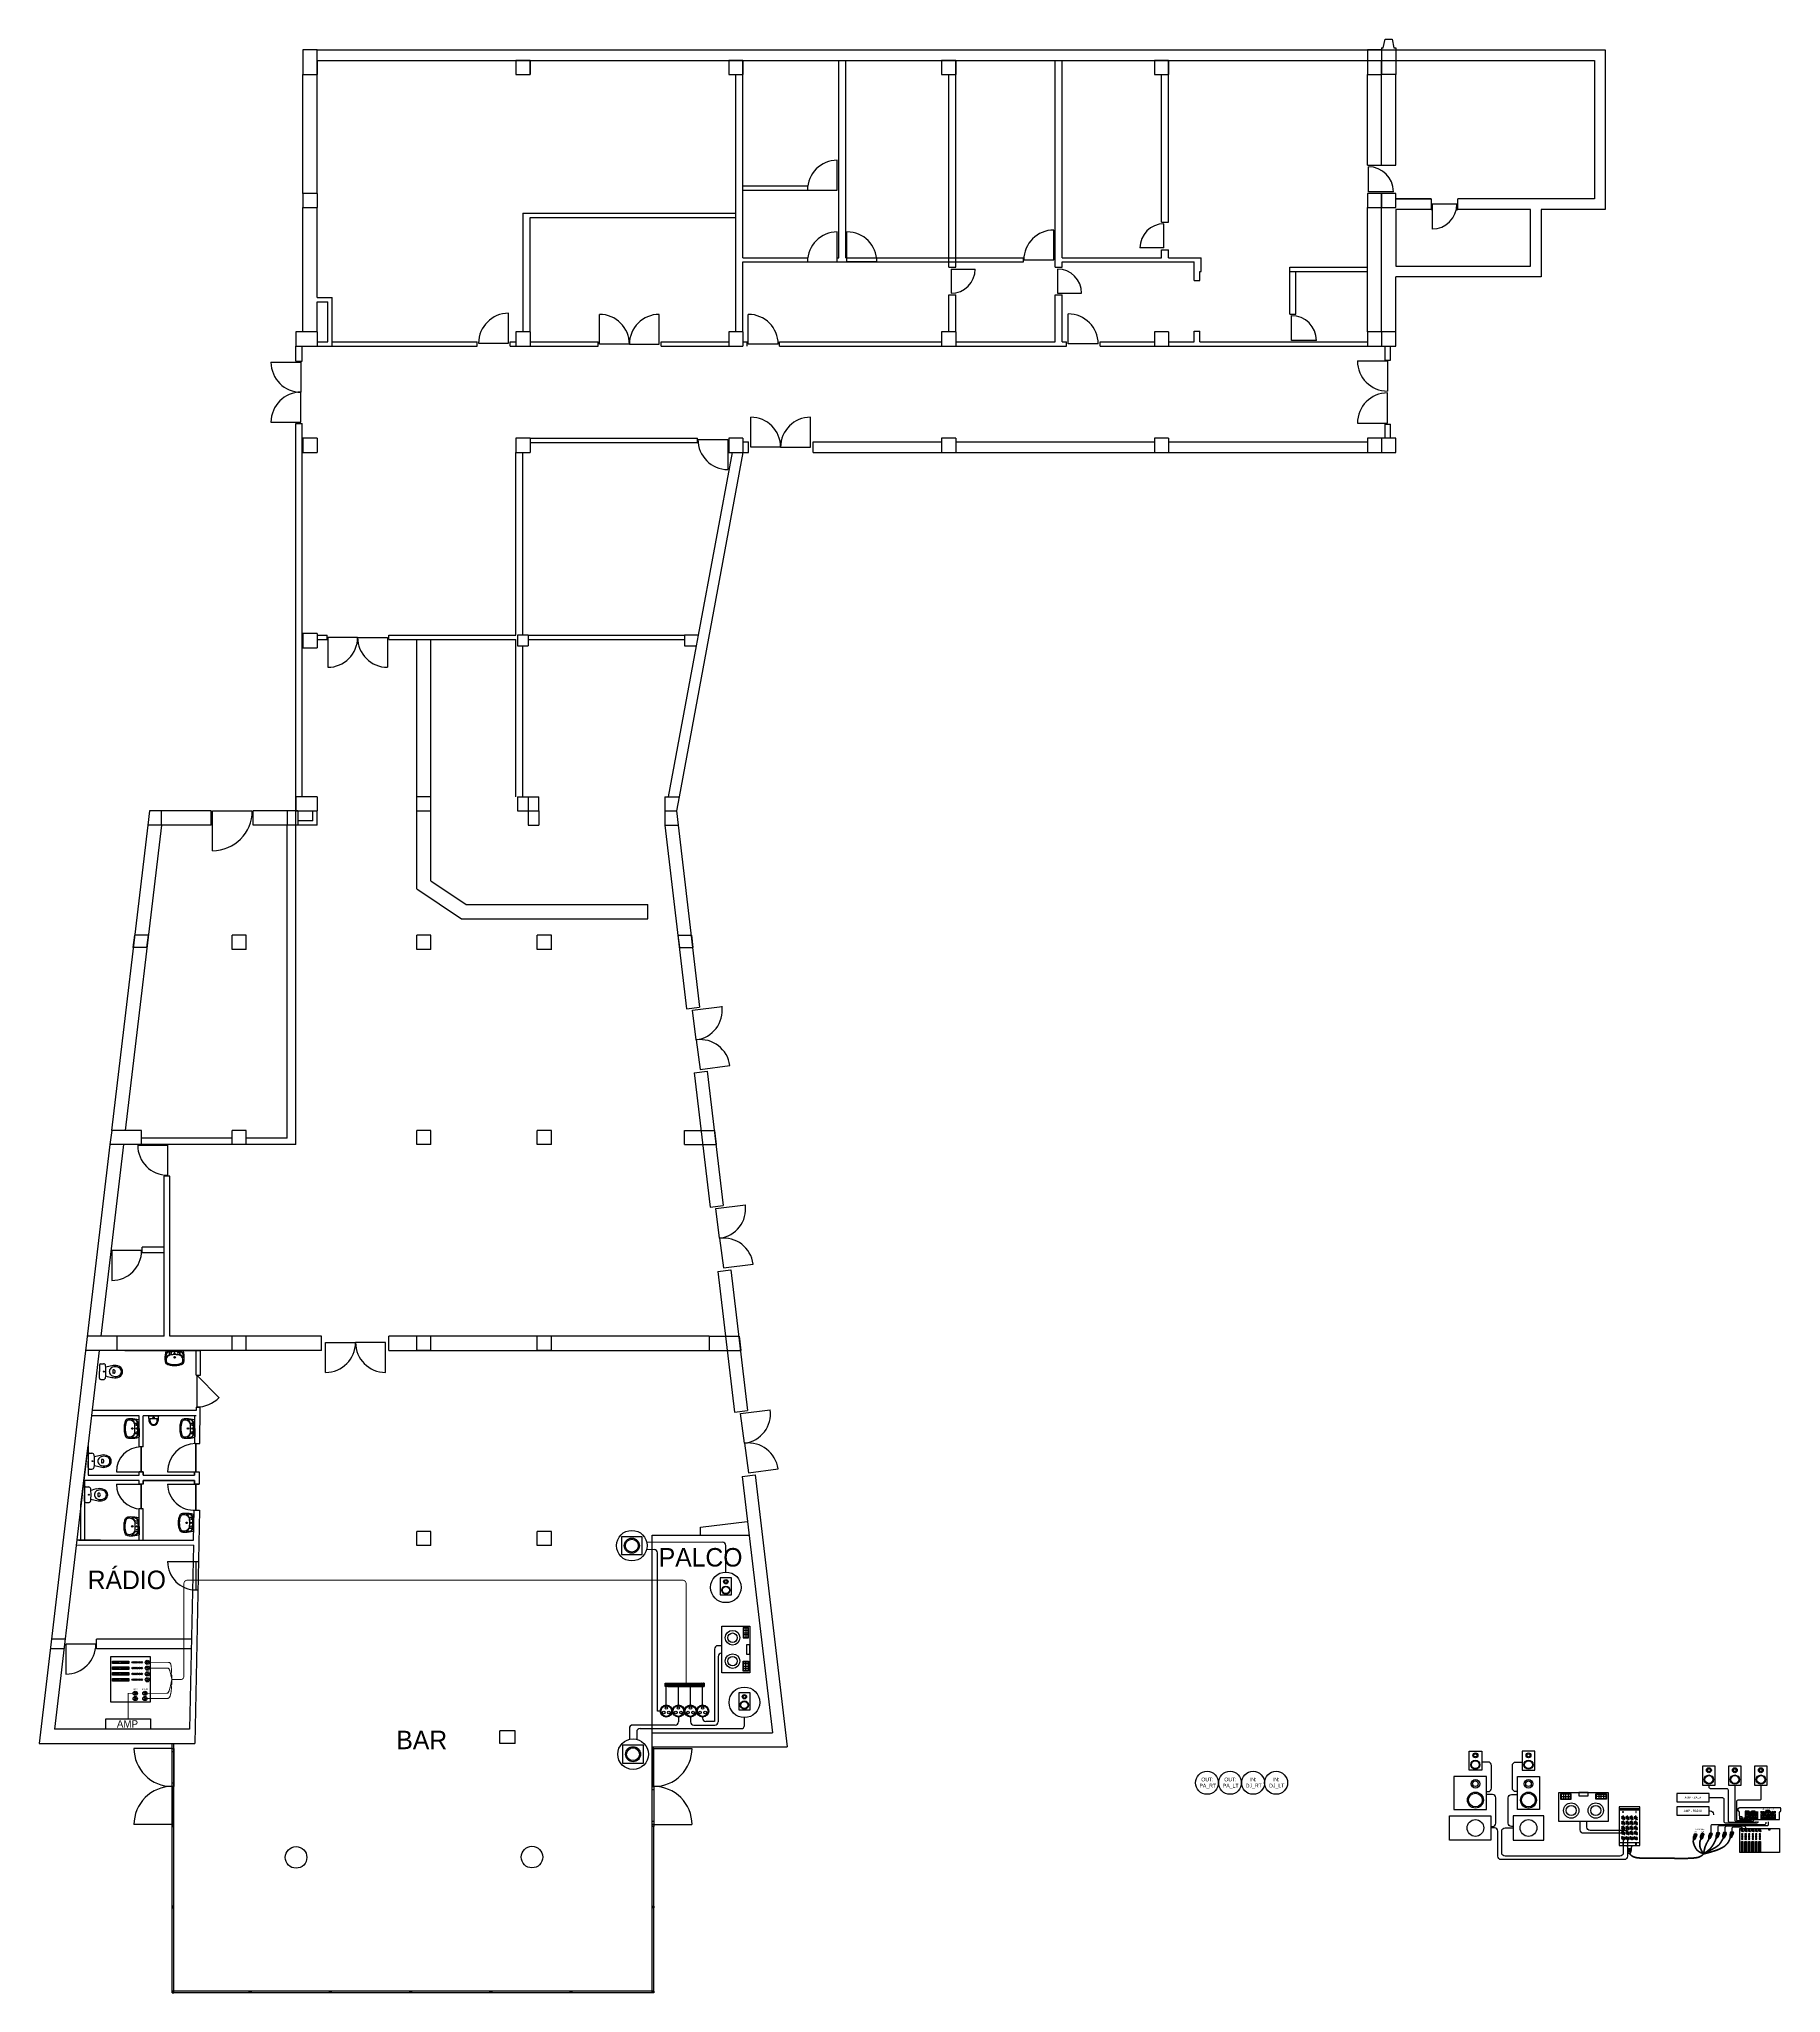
# Model space of a CAD drawing. Header units: millimetres. Extents: x 88 to 97873, y 32 to 55088.
# Drawn here: x 88 to 49185, y 32 to 55088 of the extents above; entities that cross this region are included whole.
import ezdxf

# ---------------------------------------------------------------- set-up
doc = ezdxf.new("R2010")
doc.units = ezdxf.units.MM
doc.header["$LTSCALE"] = 0.3
doc.linetypes.add('RAYITAS', pattern=[0.375, 0.25, -0.125])
for name, color, linetype in [('FICHAS_XLR', 7, 'Continuous'), ('Ligação exterior', 171, 'Continuous'), ('Planta', 7, 'Continuous')]:
    doc.layers.add(name, color=color, linetype=linetype)
doc.styles.add('Standar', font='GOTHIC.TTF', dxfattribs={"height": 1.35})
doc.styles.get("Standard").update_dxf_attribs({"font": 'arial.ttf'})
pattern_1 = [(45, (-346.76, 0), (-11.22532, 11.22532), [])]

# ---------------------------------------------------------------- blocks, each defined once
blk = doc.blocks.new('piso 0')
at = {"layer": 'Ligação exterior', "color": 6, "linetype": 'Continuous', "lineweight": -3}
blk.add_line((3831, 7463), (2572, 7463), dxfattribs=at)
at = {"layer": 'Planta', "color": 7, "linetype": 'Continuous'}
for p, q in [((37977, 54838), (38027, 55088)), ((38027, 55088), (38227, 55088)), ((38227, 55088), (38277, 54838)), ((7927, 54788), (7527, 54788)), ((7527, 54788), (7527, 54088)), ((7927, 54088), (7927, 54788)), ((7927, 54788), (37527, 54788)), ((37927, 54788), (37527, 54788)), ((37527, 54788), (37527, 54088)), ((37527, 54788), (38327, 54788)), ((37927, 54838), (37977, 54838)), ((37927, 54838), (37927, 54088)), ((38277, 54838), (38327, 54838)), ((38327, 54838), (38327, 54088)), ((38327, 54788), (43927, 54788)), ((43927, 54788), (44227, 54788)), ((44227, 54788), (44227, 50288)), ((7527, 54088), (7927, 54088)), ((7527, 50738), (7527, 54088)), ((7927, 54488), (7927, 54088)), ((7927, 54488), (37527, 54488)), ((7927, 50738), (7927, 54088)), ((13927, 54488), (13527, 54488)), ((13527, 54488), (13527, 54088)), ((13527, 54088), (13927, 54088)), ((13927, 54488), (13927, 54088)), ((13927, 54088), (13927, 54488)), ((19927, 54488), (19527, 54488)), ((19527, 54488), (19527, 54088)), ((19527, 54088), (19927, 54088)), ((19727, 47880), (19727, 54088)), ((19927, 54488), (19927, 54088)), ((19927, 54088), (19927, 54488)), ((19927, 48928), (19927, 54088)), ((22627, 48928), (22627, 54488)), ((22827, 48928), (22827, 54488)), ((25927, 54488), (25527, 54488)), ((25527, 54488), (25527, 54088)), ((25527, 54088), (25927, 54088)), ((25727, 48658), (25727, 54088)), ((25927, 54488), (25927, 54088)), ((25927, 54088), (25927, 54488)), ((25927, 48658), (25927, 54088)), ((28727, 48658), (28727, 54488)), ((28927, 48928), (28927, 54488)), ((31927, 54488), (31527, 54488)), ((31527, 54488), (31527, 54088)), ((31527, 54088), (31927, 54088)), ((31727, 49929), (31727, 54088)), ((31927, 54488), (31927, 54088)), ((31927, 54088), (31927, 54488)), ((31927, 49929), (31927, 54088)), ((37527, 54488), (43927, 54488)), ((37527, 54088), (37927, 54088)), ((37527, 51532), (37527, 54088)), ((37927, 54088), (37927, 54488)), ((37927, 51532), (37927, 54088)), ((38327, 54088), (37927, 54088)), ((38327, 51532), (38327, 54088)), ((43927, 54488), (43927, 50588)), ((22588, 50831), (22588, 51673)), ((37527, 51532), (38327, 51532)), ((37561, 50788), (37561, 51489)), ((7927, 50738), (7527, 50738)), ((7527, 50738), (7527, 50338)), ((7927, 50738), (7927, 50338)), ((19927, 50948), (21745, 50948)), ((19927, 50828), (21745, 50831)), ((19927, 48928), (19927, 50828)), ((21745, 50948), (21745, 50828)), ((21745, 50831), (22588, 50831)), ((37927, 50738), (37527, 50738)), ((37527, 50738), (37527, 50338)), ((38262, 50788), (37561, 50788)), ((38327, 50738), (37927, 50738)), ((37927, 50738), (37927, 50338)), ((37927, 50338), (37927, 50738)), ((38327, 50338), (38327, 50738)), ((7527, 46838), (7527, 50338)), ((7527, 50338), (7927, 50338)), ((7927, 47808), (7927, 50338)), ((13727, 50178), (13727, 46838)), ((13727, 50178), (19727, 50178)), ((37527, 50338), (37927, 50338)), ((37527, 46838), (37527, 50338)), ((37927, 46838), (37927, 50338)), ((37927, 50338), (38327, 50338)), ((39327, 50588), (38327, 50588)), ((38327, 50588), (39327, 50588)), ((39351, 50288), (38327, 50288)), ((38327, 50288), (38327, 48688)), ((39327, 50588), (39327, 50288)), ((39327, 50288), (39351, 50288)), ((40052, 50438), (39351, 50438)), ((39351, 50438), (39351, 49736)), ((42127, 50288), (40036, 50288)), ((40036, 50288), (40077, 50288)), ((43927, 50588), (40077, 50588)), ((40077, 50288), (40077, 50588)), ((42127, 48688), (42127, 50288)), ((44227, 50288), (42427, 50288)), ((42427, 50288), (42427, 48388)), ((13927, 50058), (19727, 50058)), ((13927, 48808), (13927, 50058)), ((22588, 48811), (22588, 49653)), ((22860, 48812), (22860, 49655)), ((28688, 48864), (28688, 49707)), ((31727, 49929), (31927, 49929)), ((31795, 49203), (31795, 49881)), ((31795, 49203), (31116, 49203)), ((31727, 48928), (31727, 49150)), ((31727, 49150), (31927, 49150)), ((31927, 48928), (31927, 49150)), ((13927, 47880), (13927, 48808)), ((19927, 48928), (21745, 48928)), ((19927, 48808), (27837, 48808)), ((19927, 47880), (19927, 48808)), ((21745, 48928), (21745, 48808)), ((21745, 48811), (22588, 48811)), ((22588, 48928), (22627, 48928)), ((22827, 48928), (27837, 48928)), ((23702, 48812), (22860, 48812)), ((25727, 48658), (25927, 48658)), ((25795, 48605), (25795, 47927)), ((25795, 48605), (26474, 48605)), ((27837, 48808), (27837, 48928)), ((27845, 48864), (28688, 48864)), ((28727, 48658), (28927, 48658)), ((28795, 48605), (28795, 47927)), ((28927, 48928), (31727, 48928)), ((28927, 48658), (28927, 48808)), ((28927, 48808), (32647, 48808)), ((31927, 48928), (32847, 48928)), ((32647, 48288), (32647, 48808)), ((32807, 48538), (32847, 48538)), ((32807, 48288), (32807, 48538)), ((32847, 48538), (32847, 48928)), ((35347, 47337), (35347, 48658)), ((35347, 48658), (37527, 48658)), ((35347, 48538), (37527, 48538)), ((35507, 47337), (35507, 48538)), ((38327, 48688), (42127, 48688)), ((28795, 47927), (29474, 47927)), ((32647, 48288), (32807, 48288)), ((38327, 46838), (38327, 48388)), ((42427, 48388), (38327, 48388)), ((7927, 47808), (8347, 47808)), ((7927, 46838), (7927, 47688)), ((7927, 47688), (8227, 47688)), ((8227, 46558), (8227, 47688)), ((8347, 46438), (8347, 47808)), ((13319, 46519), (13319, 47362)), ((13927, 46838), (13927, 47880)), ((19727, 46838), (19727, 47880)), ((19927, 46838), (19927, 47880)), ((25727, 46838), (25727, 47880)), ((25727, 47880), (25927, 47880)), ((25927, 46838), (25927, 47880)), ((28727, 46558), (28727, 47880)), ((28727, 47880), (28927, 47880)), ((28927, 46558), (28927, 47880)), ((7927, 46838), (7327, 46838)), ((7327, 46838), (7327, 46438)), ((7927, 46838), (7927, 46438)), ((13927, 46838), (13527, 46838)), ((13527, 46838), (13527, 46438)), ((13927, 46838), (13927, 46438)), ((15884, 46488), (15884, 47331)), ((17569, 46488), (17569, 47331)), ((19927, 46838), (19527, 46838)), ((19527, 46838), (19527, 46438)), ((19927, 46838), (19927, 46438)), ((20079, 46488), (20079, 47331)), ((25927, 46838), (25527, 46838)), ((25527, 46838), (25527, 46438)), ((25927, 46838), (25927, 46438)), ((29097, 46500), (29097, 47343)), ((31927, 46838), (31527, 46838)), ((31527, 46838), (31527, 46438)), ((31927, 46838), (31927, 46438)), ((32647, 46558), (32647, 46858)), ((32647, 46858), (32807, 46858)), ((32807, 46558), (32807, 46858)), ((35347, 47337), (35507, 47337)), ((35393, 46592), (35393, 47294)), ((37527, 46838), (37527, 46438)), ((37927, 46838), (37527, 46838)), ((37927, 46838), (37927, 46438)), ((38327, 46838), (37927, 46838)), ((38327, 46438), (38327, 46838)), ((7327, 46438), (7927, 46438)), ((7327, 46008), (7327, 46438)), ((7507, 46008), (7507, 46438)), ((7927, 46558), (8227, 46558)), ((7927, 46438), (8347, 46438)), ((8347, 46558), (12435, 46558)), ((8347, 46438), (12435, 46438)), ((12435, 46438), (12435, 46558)), ((12477, 46519), (13319, 46519)), ((13366, 46438), (13366, 46558)), ((13366, 46558), (13527, 46558)), ((13366, 46438), (15846, 46438)), ((13527, 46438), (13927, 46438)), ((13927, 46558), (15846, 46558)), ((15846, 46438), (15846, 46558)), ((16727, 46488), (15884, 46488)), ((16727, 46488), (17569, 46488)), ((17623, 46438), (17623, 46558)), ((17623, 46558), (19527, 46558)), ((17623, 46438), (19527, 46438)), ((19527, 46438), (19927, 46438)), ((19927, 46558), (20042, 46558)), ((20042, 46438), (20042, 46558)), ((20922, 46488), (20079, 46488)), ((20954, 46438), (20954, 46558)), ((20954, 46558), (25527, 46558)), ((20954, 46438), (25527, 46438)), ((25527, 46438), (25927, 46438)), ((25927, 46558), (28727, 46558)), ((25927, 46438), (29051, 46438)), ((28927, 46558), (29051, 46558)), ((29051, 46438), (29051, 46558)), ((29940, 46500), (29097, 46500)), ((29996, 46438), (29996, 46558)), ((29996, 46558), (31527, 46558)), ((29996, 46438), (31527, 46438)), ((31527, 46438), (31927, 46438)), ((31927, 46558), (32647, 46558)), ((31927, 46438), (37527, 46438)), ((32807, 46558), (37527, 46558)), ((36095, 46592), (35393, 46592)), ((37527, 46438), (37927, 46438)), ((37927, 46438), (38327, 46438)), ((38027, 46038), (38027, 46438)), ((38177, 46038), (38177, 46438)), ((6625, 45980), (7468, 45980)), ((7327, 46008), (7507, 46008)), ((7468, 45980), (7468, 45138)), ((37247, 46017), (38097, 46017)), ((38027, 46038), (38177, 46038)), ((38097, 46017), (38097, 45167)), ((7468, 44295), (7468, 45138)), ((38097, 44267), (38097, 45117)), ((6625, 44295), (7468, 44295)), ((7327, 23938), (7327, 44252)), ((7327, 44252), (7507, 44252)), ((7507, 33738), (7507, 44252)), ((20147, 43590), (20147, 44432)), ((21832, 43590), (21832, 44432)), ((37247, 44267), (38097, 44267)), ((38027, 43838), (38027, 44238)), ((38027, 44238), (38177, 44238)), ((38177, 43838), (38177, 44238)), ((7927, 43838), (7527, 43838)), ((7527, 43838), (7527, 43438)), ((7927, 43838), (7927, 43438)), ((13927, 43838), (13527, 43838)), ((13527, 43838), (13527, 43438)), ((13927, 43838), (13927, 43438)), ((13927, 43838), (18642, 43838)), ((13927, 43718), (18642, 43718)), ((18642, 43718), (18642, 43838)), ((18661, 43802), (19503, 43802)), ((19503, 43802), (19503, 42959)), ((19927, 43838), (19527, 43838)), ((19527, 43838), (19527, 43438)), ((19927, 43838), (19927, 43438)), ((19927, 43738), (20085, 43738)), ((20085, 43438), (20085, 43738)), ((20989, 43590), (20147, 43590)), ((20989, 43590), (21832, 43590)), ((21907, 43438), (21907, 43738)), ((21907, 43738), (25527, 43738)), ((25927, 43838), (25527, 43838)), ((25527, 43838), (25527, 43438)), ((25927, 43838), (25927, 43438)), ((25927, 43738), (31527, 43738)), ((31927, 43838), (31527, 43838)), ((31527, 43838), (31527, 43438)), ((31927, 43838), (31927, 43438)), ((31927, 43738), (37527, 43738)), ((37527, 43838), (37527, 43438)), ((37927, 43838), (37527, 43838)), ((38327, 43838), (37927, 43838)), ((37927, 43838), (37927, 43438)), ((38327, 43438), (38327, 43838)), ((7527, 43438), (7927, 43438)), ((13527, 43438), (13927, 43438)), ((13527, 38288), (13527, 43438)), ((13727, 38288), (13727, 43438)), ((19927, 43438), (18127, 33738)), ((19621, 43438), (18666, 38288)), ((19527, 43438), (19927, 43438)), ((19927, 43438), (20085, 43438)), ((19927, 43438), (20085, 43438)), ((21907, 43438), (25527, 43438)), ((21907, 43438), (25527, 43438)), ((25527, 43438), (25927, 43438)), ((25927, 43438), (31527, 43438)), ((31527, 43438), (31927, 43438)), ((31927, 43438), (37527, 43438)), ((37527, 43438), (37927, 43438)), ((37927, 43438), (38327, 43438)), ((7527, 38338), (7527, 37938)), ((7927, 38338), (7527, 38338)), ((7927, 38338), (7927, 37938)), ((7927, 38288), (8207, 38288)), ((7927, 38168), (8207, 38168)), ((8207, 38168), (8207, 38288)), ((9066, 38229), (8224, 38229)), ((8224, 38229), (8224, 37386)), ((9066, 38229), (9909, 38229)), ((9909, 38229), (9909, 37386)), ((9942, 38168), (9942, 38288)), ((9942, 38288), (13527, 38288)), ((9942, 38168), (13527, 38168)), ((10732, 31142), (10732, 38168)), ((11132, 31364), (11132, 38168)), ((13527, 33738), (13527, 38168)), ((13877, 38288), (13577, 38288)), ((13577, 38288), (13577, 37988)), ((13877, 38288), (13877, 37988)), ((13877, 38288), (18277, 38288)), ((13877, 38168), (18277, 38168)), ((18277, 38288), (18277, 37988)), ((18666, 38288), (18277, 38288)), ((18666, 38288), (18610, 37988)), ((7527, 37938), (7927, 37938)), ((13577, 37988), (13877, 37988)), ((13727, 33738), (13727, 37988)), ((18610, 37988), (17821, 33738)), ((18277, 37988), (18610, 37988)), ((7327, 33738), (7327, 33338)), ((7927, 33738), (7327, 33738)), ((7927, 33738), (7927, 33338)), ((11132, 33738), (10732, 33738)), ((10732, 33338), (10732, 33738)), ((11132, 33338), (11132, 33738)), ((13577, 33738), (13877, 33738)), ((13577, 33738), (13577, 33338)), ((13877, 33738), (14177, 33738)), ((13877, 33738), (13877, 33338)), ((14177, 33338), (14177, 33738)), ((17727, 33738), (17727, 32938)), ((17727, 33738), (18127, 33738)), ((18127, 33738), (18052, 33338)), ((3201, 33338), (3153, 32938)), ((3527, 33338), (3201, 33338)), ((3527, 33338), (3527, 32938)), ((4934, 33338), (3527, 33338)), ((4934, 32938), (4934, 33338)), ((4972, 32217), (4972, 33341)), ((4972, 33341), (6097, 33341)), ((7327, 33338), (6127, 33338)), ((6127, 32938), (6127, 33338)), ((7077, 33338), (7077, 32938)), ((7377, 33338), (7077, 33338)), ((7327, 33338), (7927, 33338)), ((7377, 33338), (7377, 32938)), ((7807, 33058), (7377, 33058)), ((7807, 33058), (7807, 33338)), ((7927, 32938), (7927, 33338)), ((10732, 33338), (11132, 33338)), ((13577, 33338), (13877, 33338)), ((13877, 33338), (14177, 33338)), ((13877, 33338), (13877, 32938)), ((14177, 33338), (14177, 32938)), ((17727, 33338), (18052, 33338)), ((18052, 33338), (18100, 32938)), ((3153, 32938), (2134, 24338)), ((3537, 32938), (2518, 24338)), ((3527, 32938), (3153, 32938)), ((4934, 32938), (3527, 32938)), ((7077, 32938), (6127, 32938)), ((7377, 32938), (7077, 32938)), ((7077, 24118), (7077, 32938)), ((7927, 32938), (7377, 32938)), ((13877, 32938), (14177, 32938)), ((17727, 32938), (18100, 32938)), ((17727, 32938), (18340, 27763)), ((18100, 32938), (18707, 27811)), ((10732, 31142), (11992, 30300)), ((11132, 31364), (12124, 30700)), ((11992, 30300), (17251, 30300)), ((12124, 30700), (17251, 30700)), ((17251, 30300), (17251, 30700)), ((2776, 29838), (2734, 29488)), ((3159, 29838), (2776, 29838)), ((3159, 29838), (3118, 29488)), ((5527, 29438), (5527, 29838)), ((5927, 29838), (5527, 29838)), ((5927, 29438), (5927, 29838)), ((10932, 29838), (10732, 29838)), ((10732, 29438), (10732, 29838)), ((11132, 29838), (10732, 29838)), ((11132, 29438), (11132, 29838)), ((14532, 29838), (14132, 29838)), ((14132, 29438), (14132, 29838)), ((14532, 29438), (14532, 29838)), ((18094, 29838), (18135, 29488)), ((18094, 29838), (18478, 29838)), ((18478, 29838), (18519, 29488)), ((3118, 29488), (2734, 29488)), ((5927, 29438), (5527, 29438)), ((11132, 29438), (10732, 29438)), ((14537, 29438), (14132, 29438)), ((14532, 29438), (14132, 29438)), ((18135, 29488), (18519, 29488)), ((18340, 27763), (18707, 27811)), ((18503, 27723), (19339, 27832)), ((18613, 26887), (18503, 27723)), ((18613, 26887), (18723, 26052)), ((18554, 25954), (18922, 26002)), ((18554, 25954), (19002, 22172)), ((18723, 26052), (19558, 26161)), ((18922, 26002), (19370, 22220)), ((2135, 24338), (2087, 23938)), ((2977, 24338), (2134, 24338)), ((2977, 23938), (2977, 24338)), ((5527, 23938), (5527, 24338)), ((5927, 24338), (5527, 24338)), ((5927, 23938), (5927, 24338)), ((10732, 23938), (10732, 24338)), ((11132, 24338), (10732, 24338)), ((11132, 23938), (11132, 24338)), ((14132, 23938), (14132, 24338)), ((14532, 24338), (14132, 24338)), ((14532, 23938), (14532, 24338)), ((18277, 23938), (18277, 24338)), ((18277, 24338), (19129, 24338)), ((19129, 24338), (19177, 23938)), ((19129, 24338), (19177, 23938)), ((2087, 23938), (88, 7063)), ((2471, 23938), (1831, 18538)), ((2977, 23938), (2087, 23938)), ((2868, 23917), (3710, 23917)), ((5527, 24118), (2977, 24118)), ((5527, 23938), (2977, 23938)), ((3710, 23917), (3710, 23075)), ((5927, 23938), (5527, 23938)), ((7077, 24118), (5927, 24118)), ((7327, 23938), (5927, 23938)), ((11132, 23938), (10732, 23938)), ((14532, 23938), (14132, 23938)), ((18277, 23938), (19177, 23938)), ((3617, 18538), (3617, 23042)), ((3777, 23042), (3617, 23042)), ((3777, 18538), (3777, 23042)), ((19002, 22172), (19370, 22220)), ((19161, 22131), (19996, 22240)), ((19270, 21295), (19161, 22131)), ((2979, 20951), (2136, 20951)), ((2136, 20951), (2136, 20109)), ((3617, 21042), (2993, 21042)), ((2993, 20882), (2993, 21042)), ((19270, 21295), (19380, 20460)), ((3617, 20882), (2993, 20882)), ((19216, 20362), (19584, 20411)), ((19380, 20460), (20215, 20569)), ((19584, 20411), (20054, 16444)), ((19216, 20362), (19686, 16396)), ((2277, 18538), (1447, 18538)), ((2277, 18538), (2277, 18138)), ((3617, 18538), (2277, 18538)), ((8049, 18538), (3777, 18538)), ((5527, 18138), (5527, 18538)), ((5927, 18538), (5527, 18538)), ((5927, 18138), (5927, 18538)), ((8049, 18138), (8049, 18538)), ((8165, 17518), (8165, 18360)), ((8165, 18360), (9008, 18360)), ((9851, 18360), (9008, 18360)), ((9851, 17518), (9851, 18360)), ((18977, 18538), (9948, 18538)), ((9948, 18138), (9948, 18538)), ((10732, 18138), (10732, 18538)), ((11132, 18538), (10732, 18538)), ((11132, 18138), (11132, 18538)), ((14532, 18538), (14132, 18538)), ((14132, 18138), (14132, 18538)), ((14532, 18138), (14532, 18538)), ((18977, 18538), (18977, 18138)), ((18977, 18538), (19822, 18538)), ((19822, 18538), (19870, 18138)), ((1783, 18138), (519, 7463)), ((2277, 18138), (1400, 18138)), ((3777, 18138), (2277, 18138)), ((8049, 18138), (3777, 18138)), ((4519, 17439), (4519, 18137)), ((4634, 17439), (4640, 18137)), ((5927, 18138), (5527, 18138)), ((9948, 18138), (18977, 18138)), ((11132, 18138), (10732, 18138)), ((14532, 18138), (14132, 18138)), ((18977, 18138), (19870, 18138)), ((4519, 16542), (4624, 16542)), ((4519, 16542), (4519, 16443)), ((4476, 15515), (4479, 16293)), ((19686, 16396), (20054, 16444)), ((19863, 16357), (20698, 16467)), ((19973, 15522), (19863, 16357)), ((19973, 15522), (20082, 14686)), ((19901, 14587), (20268, 14635)), ((19901, 14587), (20756, 7363)), ((20082, 14686), (20918, 14796)), ((20268, 14635), (21177, 6963)), ((18732, 13159), (20051, 13315)), ((11132, 13038), (10732, 13038)), ((10732, 12638), (10732, 13038)), ((11132, 12638), (11132, 13038)), ((14532, 13038), (14132, 13038)), ((14132, 12638), (14132, 13038)), ((14532, 12638), (14532, 13038)), ((17368, 7363), (17368, 12930)), ((17368, 12930), (20097, 12930)), ((18732, 12930), (18732, 13159)), ((4426, 12185), (4577, 12185)), ((11132, 12638), (10732, 12638)), ((14532, 12638), (14132, 12638)), ((4410, 11387), (4561, 11387)), ((820, 10001), (436, 10001)), ((4399, 10001), (1704, 10001)), ((1704, 9726), (1704, 10001)), ((787, 9726), (403, 9726)), ((1689, 9861), (846, 9861)), ((846, 9861), (846, 9018)), ((4394, 9726), (1704, 9726)), ((4331, 7463), (519, 7463)), ((17368, 7363), (20756, 7363)), ((17368, 6963), (17368, 7363)), ((88, 7063), (4474, 7063)), ((17368, 6963), (21177, 6963))]:
    blk.add_line(p, q, dxfattribs=at)
at = {"layer": 'Planta'}
for p, q in [((1789, 17721), (1789, 17539)), ((1829, 17761), (1900, 17761)), ((3907, 18138), (3671, 18138)), ((3907, 18138), (4143, 18138)), ((1789, 17357), (1789, 17539)), ((1829, 17318), (1900, 17318)), ((2200, 17587), (2180, 17587)), ((2200, 17492), (2180, 17492)), ((2910, 15936), (2910, 16172)), ((2910, 15936), (2910, 16172)), ((4479, 15936), (4479, 16171)), ((2910, 15936), (2910, 15700)), ((2910, 15936), (2910, 15700)), ((4479, 15936), (4479, 15700)), ((1468, 15198), (1468, 15016)), ((1468, 14834), (1468, 15016)), ((1508, 15238), (1579, 15238)), ((1880, 15064), (1860, 15064)), ((1880, 14969), (1860, 14969)), ((1508, 14795), (1579, 14795)), ((1368, 14251), (1368, 14069)), ((1368, 13887), (1368, 14069)), ((1408, 14291), (1480, 14291)), ((1408, 13847), (1480, 13847)), ((1780, 14117), (1760, 14117)), ((1780, 14021), (1760, 14021)), ((2910, 13179), (2910, 13415)), ((4445, 13279), (4445, 13515)), ((4445, 13279), (4445, 13043)), ((2910, 13179), (2910, 12943))]:
    blk.add_line(p, q, dxfattribs=at)
at = {"layer": 'Planta', "color": 7, "ltscale": 0.05}
for p, q in [((2501, 18138), (4640, 18137)), ((4519, 17439), (4634, 17439)), ((4620, 15514), (4624, 16542)), ((4519, 16443), (1584, 16443)), ((2910, 15413), (2910, 16293)), ((3020, 15416), (3020, 16293)), ((3171, 16293), (3460, 16293)), ((3277, 16293), (3308, 16293)), ((1368, 14618), (1468, 15456)), ((1468, 15456), (1468, 14618)), ((3020, 15416), (2910, 15416)), ((2965, 14718), (2965, 15416)), ((2965, 15416), (2965, 14718)), ((4476, 15515), (4620, 15514)), ((4508, 14718), (4508, 15515)), ((4508, 15515), (4508, 14718)), ((1269, 13773), (1351, 14469)), ((1351, 14469), (1368, 14618)), ((1368, 14469), (1368, 12794)), ((2910, 14469), (1368, 14469)), ((1368, 14469), (1368, 12794)), ((1468, 14618), (2910, 14618)), ((2267, 14718), (2965, 14718)), ((2267, 14369), (2965, 14369)), ((2910, 14618), (2910, 14718)), ((3020, 14718), (2910, 14718)), ((2910, 14618), (2910, 14718)), ((2910, 14718), (3020, 14718)), ((2910, 14369), (2910, 14469)), ((2910, 14369), (2910, 14469)), ((3020, 14369), (2910, 14369)), ((3020, 14369), (2910, 14369)), ((2965, 14369), (2965, 13671)), ((2965, 13671), (2965, 14369)), ((3020, 14618), (3020, 14718)), ((3020, 14718), (3020, 14618)), ((3020, 14618), (4469, 14618)), ((3020, 14618), (4469, 14618)), ((3020, 14469), (4468, 14469)), ((3020, 14369), (3020, 14469)), ((4468, 14469), (3020, 14469)), ((3020, 14469), (3020, 14369)), ((3711, 14718), (4508, 14718)), ((3711, 14369), (4508, 14369)), ((4467, 14369), (4468, 14469)), ((4467, 14369), (4605, 14368)), ((4605, 14368), (4467, 14369)), ((4469, 14618), (4470, 14718)), ((4470, 14718), (4605, 14718)), ((4470, 14718), (4605, 14718)), ((4470, 14718), (4605, 14718)), ((4508, 14369), (4508, 13636)), ((4508, 13636), (4508, 14369)), ((4605, 14718), (4605, 14368)), ((4605, 14718), (4605, 14368)), ((1269, 12794), (1269, 13773)), ((2910, 12794), (2910, 13671)), ((3020, 13671), (2910, 13671)), ((3020, 12794), (3020, 13671)), ((4439, 12794), (4456, 13636)), ((4456, 13636), (4606, 13636)), ((4606, 13636), (4474, 7063)), ((1823, 12794), (1153, 12793)), ((1211, 12794), (2965, 12794)), ((1368, 12794), (1269, 12794)), ((1269, 12794), (1269, 12794)), ((1823, 12794), (4439, 12794)), ((4436, 12646), (1133, 12643)), ((4436, 12646), (4331, 7463)), ((3836, 2479), (3836, 7063)), ((3836, 6923), (3886, 6923)), ((3836, 6824), (3836, 6923)), ((3836, 5850), (3836, 6923)), ((3836, 6923), (3886, 6923)), ((3886, 6824), (3836, 6824)), ((3886, 2479), (3886, 7063)), ((3886, 6923), (3886, 6824)), ((3886, 6923), (3886, 5850)), ((17417, 6923), (17367, 6923)), ((17367, 6923), (17367, 6824)), ((17367, 6923), (17367, 5850)), ((17417, 6923), (17367, 6923)), ((17367, 6824), (17417, 6824)), ((17368, 2479), (17368, 6963)), ((17417, 6824), (17417, 6923)), ((17417, 5850), (17417, 6923)), ((3836, 5949), (3886, 5949)), ((3836, 5850), (3836, 5949)), ((3886, 5850), (3836, 5850)), ((3836, 5850), (3836, 5750)), ((3886, 5850), (3836, 5850)), ((3836, 5850), (3836, 4776)), ((3886, 5850), (3836, 5850)), ((3886, 5850), (3836, 5850)), ((3836, 5750), (3886, 5750)), ((3886, 5949), (3886, 5850)), ((3886, 5750), (3886, 5850)), ((3886, 4776), (3886, 5850)), ((17417, 5949), (17367, 5949)), ((17367, 5949), (17367, 5850)), ((17367, 5750), (17367, 5850)), ((17367, 5850), (17417, 5850)), ((17367, 4776), (17367, 5850)), ((17367, 5850), (17417, 5850)), ((17367, 5850), (17417, 5850)), ((17367, 5850), (17417, 5850)), ((17417, 5750), (17367, 5750)), ((17417, 5850), (17417, 5949)), ((17417, 5850), (17417, 5750)), ((17417, 5850), (17417, 4776)), ((3886, 4876), (3836, 4876)), ((3836, 4876), (3836, 4776)), ((3886, 4776), (3836, 4776)), ((3836, 4776), (3836, 4726)), ((3836, 4776), (3886, 4776)), ((3836, 4776), (3886, 4776)), ((3836, 4726), (3886, 4726)), ((3886, 4776), (3886, 4876)), ((3886, 4726), (3886, 4776)), ((17367, 4776), (17367, 4876)), ((17367, 4876), (17417, 4876)), ((17417, 4776), (17367, 4776)), ((17417, 4776), (17367, 4776)), ((17368, 4726), (17368, 4776)), ((17368, 4776), (17418, 4776)), ((17418, 4726), (17368, 4726)), ((17417, 4876), (17417, 4776)), ((17418, 4776), (17418, 4726)), ((17418, 32), (17418, 4726)), ((3836, 32), (3836, 2479)), ((3886, 32), (3886, 2479)), ((17368, 32), (17368, 2479)), ((17418, 82), (3836, 82)), ((3886, 82), (3836, 82)), ((3836, 82), (3836, 32)), ((17418, 32), (3836, 32)), ((3836, 32), (3886, 32)), ((3886, 32), (3886, 82)), ((6013, 32), (6013, 82)), ((6013, 82), (6063, 82)), ((6063, 32), (6013, 32)), ((6063, 82), (6063, 32)), ((8274, 32), (8274, 82)), ((8274, 82), (8324, 82)), ((8324, 32), (8274, 32)), ((8324, 82), (8324, 32)), ((10535, 32), (10535, 82)), ((10535, 82), (10585, 82)), ((10585, 32), (10535, 32)), ((10585, 82), (10585, 32)), ((12796, 32), (12796, 82)), ((12796, 82), (12846, 82)), ((12846, 32), (12796, 32)), ((12846, 82), (12846, 32)), ((15057, 32), (15057, 82)), ((15057, 82), (15107, 82)), ((15107, 32), (15057, 32)), ((15107, 82), (15107, 32)), ((17368, 32), (17368, 82)), ((17368, 82), (17418, 82)), ((17418, 32), (17368, 32)), ((17418, 82), (17418, 32))]:
    blk.add_line(p, q, dxfattribs=at)
at = {"layer": 'Planta', "color": 7}
for p, q in [((4530, 17440), (4530, 16542)), ((5165, 16805), (4530, 17440)), ((2910, 16293), (1566, 16293)), ((4519, 16293), (3020, 16293)), ((4468, 14469), (4467, 14369)), ((4470, 14718), (4469, 14618)), ((4470, 14718), (4469, 14618)), ((4456, 13636), (4605, 13635)), ((1823, 12794), (1153, 12793)), ((1823, 12794), (1153, 12793)), ((3712, 12185), (4510, 12185)), ((4510, 12185), (4510, 11387)), ((13076, 7063), (13077, 7415)), ((13505, 7414), (13077, 7415)), ((13504, 7064), (13505, 7414)), ((13504, 7064), (13076, 7063))]:
    blk.add_line(p, q, dxfattribs=at)
at = {"layer": 'Planta', "color": 7, "ltscale": 0.5}
for p, q in [((3836, 6923), (2762, 6923)), ((17417, 6923), (18491, 6923)), ((3836, 4776), (2762, 4776)), ((17417, 4776), (18491, 4776))]:
    blk.add_line(p, q, dxfattribs=at)
at = {"layer": 'Planta', "linetype": 'RAYITAS'}
for centre in [(3812, 18062), (4002, 18062), (2834, 16031), (2834, 16031), (4403, 16030), (2834, 15841), (2834, 15841), (4403, 15841), (2834, 13274), (4369, 13373), (2834, 13084), (4369, 13184)]:
    blk.add_circle(centre, 14.2, dxfattribs=at)
at = {"layer": 'Planta'}
for centre, radius in [((3907, 17944), 21.8), ((3907, 18062), 16.6), ((1910, 17539), 13.5), ((1910, 17539), 13.5), ((2716, 15936), 21.8), ((2716, 15936), 21.8), ((2834, 15936), 16.6), ((2834, 15936), 16.6), ((4285, 15936), 21.8), ((4403, 15936), 16.6), ((1590, 15016), 13.5), ((1590, 15016), 13.5), ((1490, 14069), 13.5), ((1490, 14069), 13.5), ((4251, 13279), 21.8), ((4369, 13279), 16.6), ((2716, 13179), 21.8), ((2834, 13179), 16.6)]:
    blk.add_circle(centre, radius, dxfattribs=at)
at = {"layer": 'Planta', "color": 7, "ltscale": 0.05}
blk.add_circle((3315, 16243), 17.4, dxfattribs=at)
at = {"layer": 'Planta', "color": 7}
for centre in [(7332, 3850), (13981, 3860)]:
    blk.add_circle(centre, 304, dxfattribs=at)
at = {"layer": 'Planta', "color": 7, "linetype": 'Continuous'}
for centre, radius, start, end in [((22588, 50831), 843, 90.0002, 179.9999), ((37561, 50788), 701, 359.9999, 89.9997), ((39351, 50438), 701, 270.0003, 0.0001), ((22588, 48811), 843, 90.0002, 179.9999), ((22860, 48812), 843, 359.9999, 89.9997), ((28688, 48864), 843, 90.0002, 179.9999), ((31795, 49203), 679, 90.0004, 180.0002), ((25795, 48605), 679, 270, 359.9998), ((28795, 47927), 679, 0.0002, 90), ((13319, 46519), 843, 90.0002, 179.9999), ((15884, 46488), 843, 359.9997, 89.9995), ((17569, 46488), 843, 90, 179.9998), ((20079, 46488), 843, 359.9999, 89.9997), ((29097, 46500), 843, 359.9999, 89.9997), ((35393, 46592), 701, 359.9999, 89.9997), ((7468, 45980), 843, 180, 269.9998), ((38097, 46017), 850, 180, 269.9998), ((7468, 44295), 843, 90.0002, 180), ((38097, 44267), 850, 90.0002, 180), ((20147, 43590), 843, 359.9997, 89.9995), ((21832, 43590), 843, 90, 179.9998), ((19503, 43802), 843, 179.9999, 269.9997), ((8224, 38229), 843, 270.0002, 0), ((9909, 38229), 843, 179.9999, 269.9997), ((4972, 33341), 1125, 270, 359.9998), ((18503, 27723), 843, 277.4743, 7.4741), ((18723, 26052), 843, 7.4746, 97.4743), ((3710, 23917), 843, 179.9999, 269.9997), ((19161, 22131), 843, 277.4743, 7.4741), ((2136, 20951), 843, 270.0002, 0), ((19380, 20460), 843, 7.4746, 97.4743), ((8165, 18360), 843, 269.9999, 359.9997), ((9851, 18360), 843, 180.0002, 269.9999), ((19863, 16357), 843, 277.4743, 7.4741), ((20082, 14686), 843, 7.4746, 97.4743), ((846, 9861), 843, 270.0002, 0)]:
    blk.add_arc(centre, radius, start, end, dxfattribs=at)
at = {"layer": 'Planta'}
for centre, radius, start, end in [((1829, 17721), 39.9, 90, 180), ((1900, 17697), 63.8, 6.7931, 90), ((573, 17539), 1400, 0, 6.7931), ((2636, 15260), 2493, 101.5744, 105.544), ((2184, 17546), 115, 117.4027, 173.7581), ((2245, 17427), 249, 101.6195, 117.4027), ((2263, 17117), 598, 94.3794, 102.2907), ((2238, 17461), 215, 60.8839, 101.6195), ((2228, 17455), 259, 51.2869, 92.3028), ((2282, 17539), 125, 0, 60.8839), ((2282, 17539), 160, 0, 47.5638), ((1829, 17357), 39.9, 180, 270), ((1900, 17381), 63.8, 270, 353.2069), ((573, 17539), 1400, 353.2069, 0), ((2636, 19819), 2493, 254.456, 258.4256), ((2247, 17539), 179, 173.7581, 180), ((2247, 17539), 179, 180, 186.2419), ((2184, 17532), 115, 186.2419, 242.5973), ((2245, 17651), 249, 242.5973, 258.3805), ((2263, 17961), 598, 257.7093, 265.6206), ((2463, 17539), 299, 173.3508, 180), ((2463, 17539), 299, 180, 186.6492), ((2180, 17572), 15, 90, 173.3508), ((2180, 17506), 15, 186.6492, 270), ((2238, 17618), 215, 258.3805, 299.1161), ((2200, 17557), 29.9, 36.8699, 90), ((2200, 17521), 29.9, 270, 323.1301), ((2228, 17624), 259, 267.6972, 308.7131), ((2177, 17539), 59.8, 0, 36.8699), ((2177, 17539), 59.8, 323.1301, 0), ((2282, 17539), 125, 299.1161, 0), ((2282, 17539), 160, 312.4362, 0), ((1508, 15198), 39.9, 90, 180), ((1579, 15174), 63.8, 6.7931, 90), ((253, 15016), 1400, 0, 6.7931), ((253, 15016), 1400, 353.2069, 0), ((2315, 12737), 2493, 101.5744, 105.544), ((2315, 17296), 2493, 254.456, 258.4256), ((1927, 15016), 179, 173.7581, 180), ((1927, 15016), 179, 180, 186.2419), ((1863, 15023), 115, 117.4027, 173.7581), ((1863, 15009), 115, 186.2419, 242.5973), ((1925, 14904), 249, 101.6195, 117.4027), ((1925, 15128), 249, 242.5973, 258.3805), ((1942, 14594), 598, 94.3794, 102.2907), ((2142, 15016), 299, 173.3508, 180), ((2142, 15016), 299, 180, 186.6492), ((1860, 15049), 15, 90, 173.3508), ((1860, 14984), 15, 186.6492, 270), ((1918, 14938), 215, 60.8839, 101.6195), ((1918, 15095), 215, 258.3805, 299.1161), ((1880, 15034), 29.9, 36.8699, 90), ((1880, 14998), 29.9, 270, 323.1301), ((1907, 14932), 259, 51.2869, 92.3028), ((1907, 15101), 259, 267.6972, 308.7131), ((1856, 15016), 59.8, 0, 36.8699), ((1856, 15016), 59.8, 323.1301, 0), ((1962, 15016), 125, 0, 60.8839), ((1962, 15016), 125, 299.1161, 0), ((1962, 15016), 160, 0, 47.5638), ((1962, 15016), 160, 312.4362, 0), ((1508, 14834), 39.9, 180, 270), ((1579, 14858), 63.8, 270, 353.2069), ((1942, 15438), 598, 257.7093, 265.6206), ((1408, 14251), 39.9, 90, 180), ((1408, 13887), 39.9, 180, 270), ((1480, 14227), 63.8, 6.7931, 90), ((1480, 13911), 63.8, 270, 353.2069), ((153, 14069), 1400, 0, 6.7931), ((153, 14069), 1400, 353.2069, 0), ((2215, 11790), 2493, 101.5744, 105.544), ((2215, 16348), 2493, 254.456, 258.4256), ((1827, 14069), 179, 173.7581, 180), ((1827, 14069), 179, 180, 186.2419), ((1763, 14076), 115, 117.4027, 173.7581), ((1763, 14062), 115, 186.2419, 242.5973), ((1825, 13957), 249, 101.6195, 117.4027), ((1825, 14181), 249, 242.5973, 258.3805), ((1843, 13647), 598, 94.3794, 102.2907), ((1843, 14491), 598, 257.7093, 265.6206), ((2042, 14069), 299, 173.3508, 180), ((2042, 14069), 299, 180, 186.6492), ((1760, 14102), 15, 90, 173.3508), ((1760, 14036), 15, 186.6492, 270), ((1818, 13990), 215, 60.8839, 101.6195), ((1818, 14148), 215, 258.3805, 299.1161), ((1780, 14087), 29.9, 36.8699, 90), ((1780, 14051), 29.9, 270, 323.1301), ((1807, 13984), 259, 51.2869, 92.3028), ((1807, 14153), 259, 267.6972, 308.7131), ((1756, 14069), 59.8, 0, 36.8699), ((1756, 14069), 59.8, 323.1301, 0), ((1862, 14069), 125, 0, 60.8839), ((1862, 14069), 125, 299.1161, 0), ((1862, 14069), 160, 0, 47.5638), ((1862, 14069), 160, 312.4362, 0)]:
    blk.add_arc(centre, radius, start, end, dxfattribs=at)
at = {"layer": 'Planta', "color": 7}
for centre, radius, start, end in [((4530, 17440), 897, 270, 315), ((4508, 12183), 796, 179.8809, 270.1191)]:
    blk.add_arc(centre, radius, start, end, dxfattribs=at)
at = {"layer": 'Planta', "color": 7, "ltscale": 0.05}
for centre, radius, start, end in [((4566, 16346), 1396, 182.1803, 186.902), ((3398, 16205), 219, 186.902, 214.3731), ((3211, 16183), 24.9, 96.1787, 179.6284), ((3315, 15216), 997, 90, 96.1787), ((3236, 16185), 24.9, 94.7005, 178.5474), ((3370, 16182), 160, 178.5474, 216.6603), ((3267, 16189), 49.9, 162.6845, 170.4634), ((3315, 16149), 120, 214.3731, 270), ((3315, 16139), 89.7, 215.476, 270), ((3315, 15216), 997, 83.8213, 90), ((3315, 16139), 89.7, 270, 324.524), ((3315, 16149), 120, 270, 325.6269), ((3261, 16182), 160, 323.3397, 1.4526), ((3395, 16185), 24.9, 1.4526, 85.2995), ((3364, 16189), 49.9, 9.5366, 17.3155), ((3233, 16205), 219, 325.6269, 353.098), ((3420, 16183), 24.9, 0.3716, 83.8213), ((2065, 16346), 1396, 353.098, 357.8197), ((4508, 14718), 796, 90, 180), ((2965, 14718), 698, 90, 180), ((2965, 14369), 698, 180, 270), ((4455, 14379), 744, 180.7474, 274.0428)]:
    blk.add_arc(centre, radius, start, end, dxfattribs=at)
at = {"layer": 'Planta', "color": 7, "ltscale": 0.5}
for centre, start, end in [((3836, 6923), 179.9989, 270.0231), ((17418, 6923), 269.9769, 0.0011), ((3836, 4776), 89.9769, 180.0011), ((17418, 4776), 359.9989, 90.0231)]:
    blk.add_arc(centre, 1074, start, end, dxfattribs=at)
at = {"layer": 'Planta'}
for centre, major_axis, ratio, start_param, end_param in [((4503, 17907), (0, 878), 0.991171, 1.314522, 1.58086), ((4328, 17937), (0, 703), 0.991171, 1.626483, 1.714447), ((4069, 17879), (0, 439), 0.991171, 1.158681, 1.460257), ((3829, 17858), (0, 193), 0.991171, 1.68092, 1.900262), ((3654, 17937), (0, 7.03), 0.991171, 1.433222, 4.210127), ((4069, 17879), (0, 430), 0.991171, 1.174735, 1.433222), ((3721, 17824), (0, 79), 0.991171, 1.938746, 2.662646), ((3799, 17857), (0, 161), 0.991171, 0.488094, 1.068067), ((3770, 17861), (0, 133), 0.991171, 0.20352, 0.995013), ((3671, 18127), (0, 10.5), 0.991171, 0, 1.314522), ((3827, 17861), (0, 158), 0.991171, 0.959706, 1.77358), ((3750, 18020), (0, 87.4), 0.991171, 0.100699, 1.158681), ((3746, 17845), (0, 74.6), 0.991171, 1.77358, 2.80697), ((3748, 18015), (0, 79), 0.991171, 0.277758, 1.174735), ((3886, 18240), (0, 527), 0.991171, 2.746985, 2.93858), ((3812, 17871), (0, 141), 0.991171, 0.554363, 0.959706), ((3907, 18313), (0, 571), 0.991171, 2.80697, 3.141593), ((3729, 17991), (0, 8.78), 0.991171, -0.915444, 0.488094), ((3769, 17939), (0, 158), 0.991171, 0.128663, 0.277758), ((3744, 18003), (0, 10.5), 0.991171, 2.226149, 4.280464), ((3907, 16447), (0, 1669), 0.991171, 0, 0.100699), ((3751, 18085), (0, 10.5), 0.991171, -1.304975, 0.128663), ((3746, 18086), (0, 10.5), 0.991171, -1.455804, -0.307044), ((3635, 18053), (0, 127), 0.991171, 4.280254, 4.97821), ((3751, 17999), (0.961, 0.961), 1, 1.892005, 4.137874), ((3635, 18053), (0, 132), 0.991171, 4.280254, 4.97821), ((3907, 16447), (0, 1656), 0.991171, 0, 0.093227), ((3812, 17871), (0, 141), 0.991171, 0.147672, 0.436028), ((3907, 18370), (0, 659), 0.991171, 2.946619, 3.141593), ((3907, 17229), (0, 790), 0.991171, 0, 0.147672), ((3907, 16447), (0, 1669), 0.991171, -0.100699, 0), ((3907, 16447), (0, 1656), 0.991171, -0.093227, 0), ((3907, 17229), (0, 790), 0.991171, -0.147672, 0), ((3907, 18313), (0, 571), 0.991171, 3.141593, 3.476216), ((3907, 18370), (0, 659), 0.991171, 3.141593, 3.336566), ((4002, 17871), (0, 141), 0.991171, -0.436028, -0.147672), ((3928, 18240), (0, 527), 0.991171, 3.344606, 3.5362), ((4180, 18053), (0, 132), 0.991171, 1.304975, 2.002931), ((4180, 18053), (0, 127), 0.991171, 1.304975, 2.002931), ((4064, 18085), (0, 10.5), 0.991171, -0.128663, 1.304975), ((4068, 18086), (0, 10.5), 0.991171, 0.307044, 1.455804), ((4071, 18003), (0, 10.5), 0.991171, 2.002721, 4.057036), ((4064, 17999), (-0.961, 0.961), 1, 2.145311, 4.39118), ((4045, 17939), (0, 158), 0.991171, -0.277758, -0.128663), ((4044, 17861), (0, 133), 0.991171, -0.995013, -0.20352), ((4065, 18020), (0, 87.4), 0.991171, -1.158681, -0.100699), ((4002, 17871), (0, 141), 0.991171, -0.959706, -0.554363), ((4086, 17991), (0, 8.78), 0.991171, -0.488094, 0.915444), ((4066, 18015), (0, 79), 0.991171, -1.174735, -0.277758), ((4015, 17857), (0, 161), 0.991171, -1.068067, -0.488094), ((4069, 17845), (0, 74.6), 0.991171, 3.476216, 4.509606), ((3988, 17861), (0, 158), 0.991171, 4.509606, 5.323479), ((4093, 17824), (0, 79), 0.991171, 3.620539, 4.344439), ((3745, 17879), (0, 430), 0.991171, -1.433222, -1.174735), ((4143, 18127), (0, 10.5), 0.991171, -1.314522, 0), ((3745, 17879), (0, 439), 0.991171, -1.460257, -1.158681), ((3311, 17907), (0, 878), 0.991171, 4.702325, 4.968663), ((4161, 17937), (0, 7.03), 0.991171, 2.073058, 4.849963), ((3985, 17858), (0, 193), 0.991171, 4.382923, 4.602265), ((3486, 17937), (0, 703), 0.991171, 4.568738, 4.656703), ((3143, 15936), (-659, 0), 0.991171, -0.194973, 0), ((3143, 15936), (-659, 0), 0.991171, -0.194973, 0), ((3013, 15957), (527, 0), 0.991171, 2.746985, 2.93858), ((3013, 15957), (527, 0), 0.991171, 2.746985, 2.93858), ((3086, 15936), (-571, 0), 0.991171, -0.334623, 0), ((3086, 15936), (-571, 0), 0.991171, -0.334623, 0), ((2596, 16122), (79, 0), 0.991171, 1.938746, 2.662646), ((2596, 16122), (79, 0), 0.991171, 1.938746, 2.662646), ((2617, 16097), (-74.6, 0), 0.991171, -1.368013, -0.334623), ((2617, 16097), (-74.6, 0), 0.991171, -1.368013, -0.334623), ((2631, 16014), (-193, 0), 0.991171, -1.460672, -1.24133), ((2631, 16014), (-193, 0), 0.991171, -1.460672, -1.24133), ((2634, 16016), (158, 0), 0.991171, 0.959706, 1.77358), ((2634, 16016), (158, 0), 0.991171, 0.959706, 1.77358), ((2710, 15515), (-703, 0), 0.991171, -1.51511, -1.427145), ((2710, 15515), (-703, 0), 0.991171, -1.51511, -1.427145), ((2680, 15340), (-878, 0), 0.991171, 4.456115, 4.722453), ((2680, 15340), (-878, 0), 0.991171, 4.456115, 4.722453), ((2652, 15774), (439, 0), 0.991171, 1.158681, 1.460257), ((2652, 15774), (439, 0), 0.991171, 1.158681, 1.460257), ((2710, 16190), (7.03, 0), 0.991171, 1.433222, 4.210127), ((2710, 16190), (7.03, 0), 0.991171, 1.433222, 4.210127), ((2629, 16044), (-161, 0), 0.991171, 3.629687, 4.20966), ((2634, 16073), (133, 0), 0.991171, 0.20352, 0.995013), ((2629, 16044), (-161, 0), 0.991171, 3.629687, 4.20966), ((2634, 16073), (133, 0), 0.991171, 0.20352, 0.995013), ((2652, 15774), (430, 0), 0.991171, 1.174735, 1.433222), ((2652, 15774), (430, 0), 0.991171, 1.174735, 1.433222), ((2644, 16031), (141, 0), 0.991171, 0.554363, 0.959706), ((2644, 16031), (141, 0), 0.991171, 0.554363, 0.959706), ((2775, 16099), (10.5, 0), 0.991171, 2.226149, 4.280464), ((2775, 16099), (10.5, 0), 0.991171, 2.226149, 4.280464), ((2763, 16114), (8.78, 0), 0.991171, -0.915444, 0.488094), ((2763, 16114), (8.78, 0), 0.991171, -0.915444, 0.488094), ((2772, 16093), (0.961, 0.961), 1, 0.321209, 2.567077), ((2772, 16093), (0.961, 0.961), 1, 0.321209, 2.567077), ((2826, 16208), (-132, 0), 0.991171, 1.138661, 1.836617), ((2826, 16208), (-132, 0), 0.991171, 1.138661, 1.836617), ((2644, 16031), (-141, 0), 0.991171, 3.289265, 3.577621), ((2644, 16031), (-141, 0), 0.991171, 3.289265, 3.577621), ((2826, 16208), (-127, 0), 0.991171, 1.138661, 1.836617), ((2826, 16208), (-127, 0), 0.991171, 1.138661, 1.836617), ((2001, 15936), (-790, 0), 0.991171, 3.141593, 3.289265), ((2001, 15936), (-790, 0), 0.991171, 3.141593, 3.289265), ((2787, 16095), (-79, 0), 0.991171, 3.419351, 4.316328), ((2787, 16095), (-79, 0), 0.991171, 3.419351, 4.316328), ((2793, 16093), (-87.4, 0), 0.991171, 3.242292, 4.300273), ((2793, 16093), (-87.4, 0), 0.991171, 3.242292, 4.300273), ((2858, 16097), (10.5, 0), 0.991171, -1.455804, -0.307044), ((2858, 16097), (10.5, 0), 0.991171, -1.455804, -0.307044), ((2858, 16092), (-10.5, 0), 0.991171, 1.836617, 3.270256), ((2858, 16092), (-10.5, 0), 0.991171, 1.836617, 3.270256), ((2711, 16074), (158, 0), 0.991171, 0.128663, 0.277758), ((2711, 16074), (158, 0), 0.991171, 0.128663, 0.277758), ((1220, 15936), (-1656, 0), 0.991171, 3.141593, 3.234819), ((1220, 15936), (-1656, 0), 0.991171, 3.141593, 3.234819), ((1220, 15936), (1669, 0), 0.991171, 0, 0.100699), ((1220, 15936), (1669, 0), 0.991171, 0, 0.100699), ((2900, 16172), (-10.5, 0), 0.991171, 3.141593, 4.456115), ((2900, 16172), (-10.5, 0), 0.991171, 3.141593, 4.456115), ((4711, 15936), (-659, 0), 0.991171, -0.194973, 0), ((4581, 15957), (527, 0), 0.991171, 2.746985, 2.93858), ((4654, 15936), (-571, 0), 0.991171, -0.334623, 0), ((4165, 16122), (79, 0), 0.991171, 1.938746, 2.662646), ((4186, 16097), (-74.6, 0), 0.991171, -1.368013, -0.334623), ((4199, 16013), (-193, 0), 0.991171, -1.460672, -1.24133), ((4202, 16016), (158, 0), 0.991171, 0.959706, 1.77358), ((4278, 15515), (-703, 0), 0.991171, -1.51511, -1.427145), ((4248, 15339), (-878, 0), 0.991171, 4.456115, 4.722453), ((4220, 15774), (439, 0), 0.991171, 1.158681, 1.460257), ((4278, 16189), (7.03, 0), 0.991171, 1.433222, 4.210127), ((4198, 16044), (-161, 0), 0.991171, 3.629687, 4.20966), ((4202, 16072), (133, 0), 0.991171, 0.20352, 0.995013), ((4220, 15774), (430, 0), 0.991171, 1.174735, 1.433222), ((4212, 16031), (141, 0), 0.991171, 0.554363, 0.959706), ((4344, 16099), (10.5, 0), 0.991171, 2.226149, 4.280464), ((4332, 16114), (8.78, 0), 0.991171, -0.915444, 0.488094), ((4340, 16092), (0.961, 0.961), 1, 0.321209, 2.567077), ((4394, 16208), (-132, 0), 0.991171, 1.138661, 1.836617), ((4212, 16031), (-141, 0), 0.991171, 3.289265, 3.577621), ((4394, 16208), (-127, 0), 0.991171, 1.138661, 1.836617), ((3570, 15936), (-790, 0), 0.991171, 3.141593, 3.289265), ((4356, 16095), (-79, 0), 0.991171, 3.419351, 4.316328), ((4361, 16093), (-87.4, 0), 0.991171, 3.242292, 4.300273), ((4427, 16097), (10.5, 0), 0.991171, -1.455804, -0.307044), ((4426, 16092), (-10.5, 0), 0.991171, 1.836617, 3.270256), ((4280, 16074), (158, 0), 0.991171, 0.128663, 0.277758), ((2788, 15936), (-1656, 0), 0.991171, 3.141593, 3.234819), ((2788, 15936), (1669, 0), 0.991171, 0, 0.100699), ((4468, 16171), (-10.5, 0), 0.991171, 3.141593, 4.456115), ((3143, 15936), (659, 0), 0.991171, 3.141593, 3.336566), ((3143, 15936), (659, 0), 0.991171, 3.141593, 3.336566), ((3013, 15915), (-527, 0), 0.991171, 0.203013, 0.394608), ((3013, 15915), (-527, 0), 0.991171, 0.203013, 0.394608), ((3086, 15936), (571, 0), 0.991171, 3.141593, 3.476216), ((3086, 15936), (571, 0), 0.991171, 3.141593, 3.476216), ((2596, 15750), (-79, 0), 0.991171, 0.478947, 1.202847), ((2596, 15750), (-79, 0), 0.991171, 0.478947, 1.202847), ((2617, 15774), (74.6, 0), 0.991171, 3.476216, 4.509606), ((2617, 15774), (74.6, 0), 0.991171, 3.476216, 4.509606), ((2631, 15858), (193, 0), 0.991171, 4.382923, 4.602265), ((2631, 15858), (193, 0), 0.991171, 4.382923, 4.602265), ((2634, 15855), (-158, 0), 0.991171, 1.368013, 2.181887), ((2634, 15855), (-158, 0), 0.991171, 1.368013, 2.181887), ((2710, 16357), (703, 0), 0.991171, 4.568738, 4.656703), ((2710, 16357), (703, 0), 0.991171, 4.568738, 4.656703), ((2680, 16532), (878, 0), 0.991171, 4.702325, 4.968663), ((2680, 16532), (878, 0), 0.991171, 4.702325, 4.968663), ((2652, 16098), (-439, 0), 0.991171, 1.681336, 1.982912), ((2652, 16098), (-439, 0), 0.991171, 1.681336, 1.982912), ((2710, 15682), (-7.03, 0), 0.991171, -1.068534, 1.708371), ((2710, 15682), (-7.03, 0), 0.991171, -1.068534, 1.708371), ((2634, 15799), (-133, 0), 0.991171, 2.14658, 2.938073), ((2634, 15799), (-133, 0), 0.991171, 2.14658, 2.938073), ((2629, 15828), (161, 0), 0.991171, -1.068067, -0.488094), ((2629, 15828), (161, 0), 0.991171, -1.068067, -0.488094), ((2652, 16098), (-430, 0), 0.991171, 1.708371, 1.966858), ((2652, 16098), (-430, 0), 0.991171, 1.708371, 1.966858), ((2644, 15841), (-141, 0), 0.991171, 2.181887, 2.587229), ((2644, 15841), (-141, 0), 0.991171, 2.181887, 2.587229), ((2775, 15773), (-10.5, 0), 0.991171, -1.138872, 0.915444), ((2775, 15773), (-10.5, 0), 0.991171, -1.138872, 0.915444), ((2763, 15757), (-8.78, 0), 0.991171, 2.653498, 4.057036), ((2763, 15757), (-8.78, 0), 0.991171, 2.653498, 4.057036), ((2772, 15779), (-0.961, 0.961), 1, 0.574515, 2.820384), ((2772, 15779), (-0.961, 0.961), 1, 0.574515, 2.820384), ((2644, 15841), (141, 0), 0.991171, -0.436028, -0.147672), ((2644, 15841), (141, 0), 0.991171, -0.436028, -0.147672), ((2826, 15663), (132, 0), 0.991171, 1.304975, 2.002931), ((2826, 15663), (132, 0), 0.991171, 1.304975, 2.002931), ((2826, 15663), (127, 0), 0.991171, 1.304975, 2.002931), ((2826, 15663), (127, 0), 0.991171, 1.304975, 2.002931), ((2001, 15936), (790, 0), 0.991171, -0.147672, 0), ((2001, 15936), (790, 0), 0.991171, -0.147672, 0), ((2787, 15777), (79, 0), 0.991171, -1.174735, -0.277758), ((2787, 15777), (79, 0), 0.991171, -1.174735, -0.277758), ((2793, 15778), (87.4, 0), 0.991171, -1.158681, -0.100699), ((2793, 15778), (87.4, 0), 0.991171, -1.158681, -0.100699), ((2858, 15775), (-10.5, 0), 0.991171, 3.448637, 4.597396), ((2858, 15775), (-10.5, 0), 0.991171, 3.448637, 4.597396), ((2858, 15779), (10.5, 0), 0.991171, -0.128663, 1.304975), ((2858, 15779), (10.5, 0), 0.991171, -0.128663, 1.304975), ((2711, 15798), (-158, 0), 0.991171, 2.863834, 3.01293), ((2711, 15798), (-158, 0), 0.991171, 2.863834, 3.01293), ((1220, 15936), (1656, 0), 0.991171, -0.093227, 0), ((1220, 15936), (1656, 0), 0.991171, -0.093227, 0), ((1220, 15936), (-1669, 0), 0.991171, 3.040894, 3.141593), ((1220, 15936), (-1669, 0), 0.991171, 3.040894, 3.141593), ((2900, 15700), (10.5, 0), 0.991171, -1.314522, 0), ((2900, 15700), (10.5, 0), 0.991171, -1.314522, 0), ((4711, 15936), (659, 0), 0.991171, 3.141593, 3.336566), ((4581, 15915), (-527, 0), 0.991171, 0.203013, 0.394608), ((4654, 15936), (571, 0), 0.991171, 3.141593, 3.476216), ((4165, 15750), (-79, 0), 0.991171, 0.478947, 1.202847), ((4186, 15774), (74.6, 0), 0.991171, 3.476216, 4.509606), ((4199, 15858), (193, 0), 0.991171, 4.382923, 4.602265), ((4202, 15855), (-158, 0), 0.991171, 1.368013, 2.181887), ((4278, 16357), (703, 0), 0.991171, 4.568738, 4.656703), ((4248, 16532), (878, 0), 0.991171, 4.702325, 4.968663), ((4220, 16098), (-439, 0), 0.991171, 1.681336, 1.982912), ((4278, 15682), (-7.03, 0), 0.991171, -1.068534, 1.708371), ((4202, 15799), (-133, 0), 0.991171, 2.14658, 2.938073), ((4198, 15828), (161, 0), 0.991171, -1.068067, -0.488094), ((4220, 16098), (-430, 0), 0.991171, 1.708371, 1.966858), ((4212, 15841), (-141, 0), 0.991171, 2.181887, 2.587229), ((4344, 15772), (-10.5, 0), 0.991171, -1.138872, 0.915444), ((4332, 15757), (-8.78, 0), 0.991171, 2.653498, 4.057036), ((4394, 15663), (132, 0), 0.991171, 1.304975, 2.002931), ((4340, 15779), (-0.961, 0.961), 1, 0.574515, 2.820384), ((4212, 15841), (141, 0), 0.991171, -0.436028, -0.147672), ((4394, 15663), (127, 0), 0.991171, 1.304975, 2.002931), ((3570, 15936), (790, 0), 0.991171, -0.147672, 0), ((4356, 15776), (79, 0), 0.991171, -1.174735, -0.277758), ((4361, 15778), (87.4, 0), 0.991171, -1.158681, -0.100699), ((4427, 15775), (-10.5, 0), 0.991171, 3.448637, 4.597396), ((4426, 15779), (10.5, 0), 0.991171, -0.128663, 1.304975), ((4280, 15798), (-158, 0), 0.991171, 2.863834, 3.01293), ((2788, 15936), (1656, 0), 0.991171, -0.093227, 0), ((2788, 15936), (-1669, 0), 0.991171, 3.040894, 3.141593), ((4468, 15700), (10.5, 0), 0.991171, -1.314522, 0)]:
    blk.add_ellipse(centre, major_axis=major_axis, ratio=ratio, start_param=start_param, end_param=end_param, dxfattribs=at)
at = {"layer": 'Planta', "extrusion": (0, 0, -1)}
for centre, major_axis, ratio, start_param, end_param in [((3143, 13179), (-659, 0), 0.991171, 0, 0.194973), ((3013, 13200), (527, 0), 0.991171, 3.344606, 3.5362), ((3086, 13179), (-571, 0), 0.991171, 0, 0.334623), ((2596, 13365), (79, 0), 0.991171, 3.620539, 4.344439), ((2617, 13341), (-74.6, 0), 0.991171, 0.334623, 1.368013), ((2631, 13257), (-193, 0), 0.991171, 1.24133, 1.460672), ((2634, 13260), (158, 0), 0.991171, 4.509606, 5.323479), ((2710, 12758), (-703, 0), 0.991171, 1.427145, 1.51511), ((2680, 12583), (-878, 0), 0.991171, 1.560732, 1.82707), ((2652, 13017), (439, 0), 0.991171, -1.460257, -1.158681), ((2710, 13433), (7.03, 0), 0.991171, 2.073058, 4.849963), ((2634, 13316), (133, 0), 0.991171, -0.995013, -0.20352), ((2629, 13287), (-161, 0), 0.991171, 2.073526, 2.653498), ((2652, 13017), (430, 0), 0.991171, -1.433222, -1.174735), ((2644, 13274), (141, 0), 0.991171, -0.959706, -0.554363), ((2775, 13342), (10.5, 0), 0.991171, 2.002721, 4.057036), ((2763, 13358), (8.78, 0), 0.991171, -0.488094, 0.915444), ((2772, 13336), (0.961, 0.961), 1, 3.716108, 5.961976), ((2644, 13274), (-141, 0), 0.991171, 2.705564, 2.993921), ((2826, 13452), (-132, 0), 0.991171, 4.446568, 5.144524), ((2826, 13452), (-127, 0), 0.991171, 4.446568, 5.144524), ((2001, 13179), (-790, 0), 0.991171, 2.993921, 3.141593), ((2787, 13338), (-79, 0), 0.991171, 1.966858, 2.863834), ((2793, 13337), (-87.4, 0), 0.991171, 1.982912, 3.040894), ((2858, 13340), (10.5, 0), 0.991171, 0.307044, 1.455804), ((2858, 13336), (-10.5, 0), 0.991171, 3.01293, 4.446568), ((2711, 13317), (158, 0), 0.991171, -0.277758, -0.128663), ((1220, 13179), (-1656, 0), 0.991171, 3.048366, 3.141593), ((1220, 13179), (1669, 0), 0.991171, -0.100699, 0), ((2900, 13415), (-10.5, 0), 0.991171, 1.82707, 3.141593), ((4678, 13279), (-659, 0), 0.991171, 0, 0.194973), ((4678, 13279), (659, 0), 0.991171, 2.946619, 3.141593), ((4548, 13300), (527, 0), 0.991171, 3.344606, 3.5362), ((4621, 13279), (-571, 0), 0.991171, 0, 0.334623), ((4621, 13279), (571, 0), 0.991171, 2.80697, 3.141593), ((4131, 13465), (79, 0), 0.991171, 3.620539, 4.344439), ((4152, 13440), (-74.6, 0), 0.991171, 0.334623, 1.368013), ((4165, 13357), (-193, 0), 0.991171, 1.24133, 1.460672), ((4169, 13359), (158, 0), 0.991171, 4.509606, 5.323479), ((4245, 12858), (-703, 0), 0.991171, 1.427145, 1.51511), ((4214, 12683), (-878, 0), 0.991171, 1.560732, 1.82707), ((4187, 13117), (439, 0), 0.991171, -1.460257, -1.158681), ((4245, 13532), (7.03, 0), 0.991171, 2.073058, 4.849963), ((4169, 13415), (133, 0), 0.991171, -0.995013, -0.20352), ((4164, 13387), (-161, 0), 0.991171, 2.073526, 2.653498), ((4187, 13117), (430, 0), 0.991171, -1.433222, -1.174735), ((4179, 13374), (141, 0), 0.991171, -0.959706, -0.554363), ((4310, 13442), (10.5, 0), 0.991171, 2.002721, 4.057036), ((4298, 13457), (8.78, 0), 0.991171, -0.488094, 0.915444), ((4307, 13435), (0.961, 0.961), 1, 3.716108, 5.961976), ((4361, 13551), (-132, 0), 0.991171, 4.446568, 5.144524), ((4179, 13374), (-141, 0), 0.991171, 2.705564, 2.993921), ((4361, 13551), (-127, 0), 0.991171, 4.446568, 5.144524), ((3536, 13279), (-790, 0), 0.991171, 2.993921, 3.141593), ((3536, 13279), (790, 0), 0.991171, 0, 0.147672), ((4322, 13438), (-79, 0), 0.991171, 1.966858, 2.863834), ((4328, 13436), (-87.4, 0), 0.991171, 1.982912, 3.040894), ((4393, 13440), (10.5, 0), 0.991171, 0.307044, 1.455804), ((4392, 13435), (-10.5, 0), 0.991171, 3.01293, 4.446568), ((4246, 13417), (158, 0), 0.991171, -0.277758, -0.128663), ((2754, 13279), (-1656, 0), 0.991171, 3.048366, 3.141593), ((2754, 13279), (1656, 0), 0.991171, 0, 0.093227), ((2754, 13279), (1669, 0), 0.991171, -0.100699, 0), ((2754, 13279), (-1669, 0), 0.991171, 3.141593, 3.242292), ((4434, 13515), (-10.5, 0), 0.991171, 1.82707, 3.141593), ((3143, 13179), (659, 0), 0.991171, 2.946619, 3.141593), ((3013, 13158), (-527, 0), 0.991171, -0.394608, -0.203013), ((3086, 13179), (571, 0), 0.991171, 2.80697, 3.141593), ((2596, 12993), (-79, 0), 0.991171, -1.202847, -0.478947), ((2617, 13018), (74.6, 0), 0.991171, 1.77358, 2.80697), ((2631, 13101), (193, 0), 0.991171, 1.68092, 1.900262), ((2634, 13099), (-158, 0), 0.991171, 4.101299, 4.915172), ((2710, 13600), (703, 0), 0.991171, 1.626483, 1.714447), ((2680, 13775), (878, 0), 0.991171, 1.314522, 1.58086), ((2652, 13341), (-439, 0), 0.991171, 4.300273, 4.601849), ((2710, 12925), (-7.03, 0), 0.991171, 4.574815, 7.35172), ((2634, 13042), (-133, 0), 0.991171, 3.345112, 4.136605), ((2629, 13071), (161, 0), 0.991171, 0.488094, 1.068067), ((2652, 13341), (-430, 0), 0.991171, 4.316328, 4.574815), ((2644, 13084), (-141, 0), 0.991171, 3.695956, 4.101299), ((2775, 13016), (-10.5, 0), 0.991171, -0.915444, 1.138872), ((2763, 13001), (-8.78, 0), 0.991171, 2.226149, 3.629687), ((2772, 13022), (-0.961, 0.961), 1, 3.462802, 5.70867), ((2644, 13084), (141, 0), 0.991171, 0.147672, 0.436028), ((2826, 12907), (132, 0), 0.991171, 4.280254, 4.97821), ((2826, 12907), (127, 0), 0.991171, 4.280254, 4.97821), ((2001, 13179), (790, 0), 0.991171, 0, 0.147672), ((2787, 13020), (79, 0), 0.991171, 0.277758, 1.174735), ((2793, 13022), (87.4, 0), 0.991171, 0.100699, 1.158681), ((2858, 13018), (-10.5, 0), 0.991171, 1.685789, 2.834548), ((2858, 13023), (10.5, 0), 0.991171, -1.304975, 0.128663), ((2711, 13041), (-158, 0), 0.991171, 3.270256, 3.419351), ((1220, 13179), (1656, 0), 0.991171, 0, 0.093227), ((1220, 13179), (-1669, 0), 0.991171, 3.141593, 3.242292), ((2900, 12943), (10.5, 0), 0.991171, 0, 1.314522), ((4548, 13258), (-527, 0), 0.991171, -0.394608, -0.203013), ((4131, 13093), (-79, 0), 0.991171, -1.202847, -0.478947), ((4152, 13117), (74.6, 0), 0.991171, 1.77358, 2.80697), ((4165, 13201), (193, 0), 0.991171, 1.68092, 1.900262), ((4169, 13198), (-158, 0), 0.991171, 4.101299, 4.915172), ((4245, 13700), (703, 0), 0.991171, 1.626483, 1.714447), ((4214, 13875), (878, 0), 0.991171, 1.314522, 1.58086), ((4187, 13441), (-439, 0), 0.991171, 4.300273, 4.601849), ((4245, 13025), (-7.03, 0), 0.991171, 4.574815, 7.35172), ((4169, 13142), (-133, 0), 0.991171, 3.345112, 4.136605), ((4164, 13171), (161, 0), 0.991171, 0.488094, 1.068067), ((4187, 13441), (-430, 0), 0.991171, 4.316328, 4.574815), ((4179, 13184), (-141, 0), 0.991171, 3.695956, 4.101299), ((4310, 13115), (-10.5, 0), 0.991171, -0.915444, 1.138872), ((4298, 13100), (-8.78, 0), 0.991171, 2.226149, 3.629687), ((4361, 13006), (132, 0), 0.991171, 4.280254, 4.97821), ((4307, 13122), (-0.961, 0.961), 1, 3.462802, 5.70867), ((4179, 13184), (141, 0), 0.991171, 0.147672, 0.436028), ((4361, 13006), (127, 0), 0.991171, 4.280254, 4.97821), ((4322, 13120), (79, 0), 0.991171, 0.277758, 1.174735), ((4328, 13121), (87.4, 0), 0.991171, 0.100699, 1.158681), ((4393, 13118), (-10.5, 0), 0.991171, 1.685789, 2.834548), ((4392, 13122), (10.5, 0), 0.991171, -1.304975, 0.128663), ((4246, 13141), (-158, 0), 0.991171, 3.270256, 3.419351), ((4434, 13043), (10.5, 0), 0.991171, 0, 1.314522)]:
    blk.add_ellipse(centre, major_axis=major_axis, ratio=ratio, start_param=start_param, end_param=end_param, dxfattribs=at)
at = {"color": 8, "linetype": 'Continuous', "lineweight": -3, "style": 'Standar'}
for s, p in [('PALCO', (17554, 12047)), ('RÁDIO', (1458, 11411)), ('BAR', (10159, 6900))]:
    blk.add_text(s, height=520.7, dxfattribs=at).set_placement(p)
blk = doc.blocks.new('FICHA_XLR_MACHO')
at = {"layer": 'FICHAS_XLR'}
h = blk.add_hatch(color=0, dxfattribs=at)
h.dxf.hatch_style = 1
h.paths.add_polyline_path([(-1231, 0, 1), (1231, 0, 1)])
h.paths.add_polyline_path([(1012, 0, -1), (-1012, 0, -1)], flags=16)
h.paths.add_polyline_path([(528, 40, -1), (283, 40, -1)], flags=0)
h.paths.add_polyline_path([(122, -340, -1), (-122, -340, -1)], flags=0)
h.paths.add_polyline_path([(-266, 40, -1), (-510, 40, -1)], flags=0)
h = blk.add_hatch(color=0, dxfattribs=at)
h.dxf.hatch_style = 1
h.paths.add_polyline_path([(739, -1174, 1), (1206, -1174, 1)])
h.paths.add_polyline_path([(-718, 1244, 1), (-1185, 1244, 1)])
h = blk.add_hatch(color=0, dxfattribs=at)
h.dxf.hatch_style = 1
h.paths.add_polyline_path([(122, -340, 1), (-122, -340, 1)])
h.paths.add_polyline_path([(528, 40, 1), (283, 40, 1)])
h.paths.add_polyline_path([(-513, 40, 1), (-263, 40, 1)])
at = {"layer": 'FICHAS_XLR', "color": 0}
for centre, radius in [((0, 0), 1231), ((-952, 1244), 233), ((0, 0), 1012), ((-388, 40), 125), ((-388, 40), 122), ((405, 40), 122), ((0, -340), 122), ((0, -340), 122), ((972, -1174), 233)]:
    blk.add_circle(centre, radius, dxfattribs=at)
blk = doc.blocks.new('FICHA_XLR_FEMEA')
at = {"layer": 'FICHAS_XLR'}
h = blk.add_hatch(color=0, dxfattribs=at)
h.dxf.hatch_style = 1
h.paths.add_polyline_path([(729, -1209, 1), (1195, -1209, 1)])
h.paths.add_polyline_path([(-729, 1209, 1), (-1195, 1209, 1)])
h = blk.add_hatch(color=0, dxfattribs=at)
h.dxf.hatch_style = 1
h.paths.add_polyline_path([(-762, 0, 1), (762, 0, 1)], flags=0)
h.paths.add_polyline_path([(-274, -13, -1), (-554, -13, -1)], flags=0)
h.paths.add_polyline_path([(539, -13, -1), (259, -13, -1)], flags=0)
h.paths.add_polyline_path([(140, -428, -1), (-140, -428, -1)], flags=0)
h.paths.add_polyline_path([(-1151, 0, 1), (1151, 0, 1)])
h.paths.add_polyline_path([(983, 0, -1), (-983, 0, -1)], flags=16)
h = blk.add_hatch(color=0, dxfattribs=at)
h.dxf.hatch_style = 1
h.paths.add_polyline_path([(-762, 0, 1), (762, 0, 1)])
h.paths.add_polyline_path([(539, -13, -1), (259, -13, -1)], flags=16)
h.paths.add_polyline_path([(-274, -13, -1), (-554, -13, -1)], flags=16)
h.paths.add_polyline_path([(140, -428, -1), (-140, -428, -1)], flags=16)
at = {"layer": 'FICHAS_XLR', "color": 0}
blk.add_lwpolyline([(-352, 1166), (-352, 1166), (-352, 1166), (-351, 1165), (-351, 1165), (-351, 1165), (-351, 1165), (-350, 1165), (-350, 1165), (-350, 1164), (-349, 1164), (-349, 1164), (-349, 1164), (-349, 1164), (-348, 1164), (-348, 1164), (-348, 1163), (-347, 1163), (-347, 1163), (-347, 1163), (-347, 1163), (-346, 1163), (-346, 1162), (-346, 1162), (-345, 1162), (-345, 1162), (-345, 1162), (-345, 1162), (-344, 1162), (-344, 1161), (-344, 1161), (-344, 1161), (-343, 1161), (-343, 1161), (-343, 1161), (-342, 1161), (-342, 1160), (-342, 1160), (-342, 1160), (-341, 1160), (-341, 1160), (-341, 1160), (-340, 1159), (-340, 1159), (-340, 1159), (-339, 1159), (-339, 1159), (-339, 1159), (-339, 1159), (-338, 1158), (-338, 1158), (-338, 1158), (-337, 1158), (-337, 1158), (-337, 1158), (-337, 1158), (-336, 1157), (-336, 1157), (-336, 1157), (-335, 1157), (-335, 1157), (-335, 1157), (-335, 1157), (-334, 1156), (-334, 1156), (-334, 1156), (-333, 1156), (-333, 1156), (-333, 1156), (-333, 1156), (-332, 1155), (-332, 1155), (-332, 1155), (-331, 1155), (-331, 1155), (-331, 1155), (-330, 1155), (-330, 1154), (-330, 1154), (-330, 1154), (-329, 1154), (-329, 1154), (-329, 1154), (-328, 1154), (-328, 1153), (-328, 1153), (-328, 1153), (-327, 1153), (-327, 1153), (-327, 1153), (-326, 1153), (-326, 1152), (-326, 1152), (-325, 1152), (-325, 1152), (-325, 1152), (-325, 1152), (-324, 1152), (-324, 1151), (-324, 1151), (-323, 1151), (-323, 1151), (-323, 1151), (-323, 1151), (-322, 1151), (-322, 1150), (-322, 1150), (-321, 1150), (-321, 1150), (-321, 1150), (-320, 1150), (-320, 1150), (-320, 1149), (-320, 1149), (-319, 1149), (-319, 1149), (-319, 1149), (-318, 1149), (-318, 1149), (-318, 1149), (-317, 1148), (-317, 1148), (-317, 1148), (-317, 1148), (-316, 1148), (-316, 1148), (-316, 1148), (-315, 1147), (-315, 1147), (-315, 1147), (-314, 1147), (-314, 1147), (-314, 1147), (-314, 1147), (-313, 1147), (-313, 1146), (-313, 1146), (-312, 1146), (-312, 1146), (-312, 1146), (-311, 1146), (-311, 1146), (-311, 1145), (-310, 1145), (-310, 1145), (-310, 1145), (-310, 1145), (-309, 1145), (-309, 1145), (-309, 1145), (-308, 1144), (-308, 1144), (-308, 1144), (-307, 1144), (-307, 1144), (-307, 1144), (-307, 1144), (-306, 1144), (-306, 1143), (-306, 1143), (-305, 1143), (-305, 1143), (-305, 1143), (-304, 1143), (-304, 1143), (-304, 1142), (-303, 1142), (-303, 1142), (-303, 1142), (-303, 1142), (-302, 1142), (-302, 1142), (-302, 1142), (-301, 1141), (-301, 1141), (-301, 1141), (-300, 1141), (-300, 1141), (-300, 1141), (-299, 1141), (-299, 1141), (-299, 1140), (-299, 1140), (-298, 1140), (-298, 1140), (-298, 1140), (-297, 1140), (-297, 1140), (-297, 1140), (-296, 1139), (-296, 1139), (-296, 1139), (-295, 1139), (-295, 1139), (-295, 1139), (-294, 1139), (-294, 1139), (-294, 1138), (-294, 1138), (-293, 1138), (-293, 1138), (-293, 1138), (-292, 1138), (-292, 1138), (-292, 1138), (-291, 1137), (-291, 1137), (-291, 1137), (-290, 1137), (-290, 1137), (-290, 1137), (-289, 1137), (-289, 1137), (-289, 1137), (-289, 1136), (-288, 1136), (-288, 1136), (-288, 1136), (-287, 1136), (-287, 1136), (-287, 1136), (-286, 1136), (-286, 1135), (-286, 1135), (-285, 1135), (-285, 1135), (-285, 1135), (-284, 1135), (-284, 1135), (-284, 1135), (-283, 1135), (-283, 1134), (-283, 1134), (-283, 1134), (-282, 1134), (-282, 1134), (-282, 1134), (-281, 1134), (-281, 1134), (-281, 1133), (-280, 1133), (-280, 1133), (-280, 1133), (-279, 1133), (-279, 1133), (-279, 1133), (-278, 1133), (-278, 1133), (-278, 1132), (-277, 1132), (-277, 1132), (-277, 1132), (-276, 1132), (-276, 1132), (-276, 1132), (-276, 1132), (-275, 1132), (-275, 1131), (-275, 1131), (-274, 1131), (-274, 1131), (-274, 1131), (-273, 1131), (-273, 1131), (-273, 1131), (-272, 1131), (-272, 1130), (-272, 1130), (-271, 1130), (-271, 1130), (-271, 1130), (-270, 1130), (-270, 1130), (-270, 1130), (-269, 1130), (-269, 1129), (-269, 1129), (-268, 1129), (-268, 1129), (-268, 1129), (-267, 1129), (-267, 1129), (-267, 1129), (-267, 1129), (-266, 1128), (-266, 1128), (-266, 1128), (-265, 1128), (-265, 1128), (-265, 1128), (-264, 1128), (-264, 1128), (-264, 1128), (-263, 1127), (-263, 1127), (-263, 1127), (-262, 1127), (-262, 1127), (-262, 1127), (-261, 1127), (-261, 1127), (-261, 1127), (-260, 1127), (-260, 1126), (-260, 1126), (-259, 1126), (-259, 1126), (-259, 1126), (-258, 1126), (-258, 1126), (-258, 1126), (-257, 1126), (-257, 1125), (-257, 1125), (-256, 1125), (-256, 1125), (-256, 1125), (-255, 1125), (-255, 1125), (-255, 1125), (-254, 1125), (-254, 1125), (-254, 1124), (-253, 1124), (-253, 1124), (-253, 1124), (-252, 1124), (-252, 1124), (-252, 1124), (-251, 1124), (-251, 1124), (-251, 1124), (-250, 1123), (-250, 1123), (-250, 1123), (-249, 1123), (-249, 1123), (-249, 1123), (-249, 1123), (-248, 1123), (-248, 1123), (-248, 1123), (-247, 1122), (-247, 1122), (-247, 1122), (-246, 1122), (-246, 1122), (-246, 1122), (-245, 1122), (-245, 1122), (-245, 1122), (-244, 1122), (-244, 1121), (-244, 1121), (-243, 1121), (-243, 1121), (-243, 1121), (-242, 1121), (-242, 1121), (-242, 1121), (-241, 1121), (-241, 1121), (-241, 1120), (-240, 1120), (-240, 1120), (-240, 1120), (-239, 1120), (-239, 1120), (-239, 1120), (-238, 1120), (-238, 1120), (-238, 1120), (-237, 1120), (-237, 1119), (-237, 1119), (-236, 1119), (-236, 1119), (-236, 1119), (-235, 1119), (-235, 1119), (-235, 1119), (-234, 1119), (-234, 1119), (-234, 1119), (-233, 1118), (-233, 1118), (-233, 1118), (-232, 1118), (-232, 1118), (-231, 1118), (-231, 1118), (-231, 1118), (-230, 1118), (-230, 1118), (-230, 1118), (-229, 1117), (-229, 1117), (-229, 1117), (-228, 1117), (-228, 1117), (-228, 1117), (-227, 1117), (-227, 1117), (-227, 1117), (-226, 1117), (-226, 1117), (-226, 1116), (-225, 1116), (-225, 1116), (-225, 1116), (-224, 1116), (-224, 1116), (-224, 1116), (-223, 1116), (-223, 1116), (-223, 1116), (-222, 1116), (-222, 1115), (-222, 1115), (-221, 1115), (-221, 1115), (-221, 1115), (-220, 1115), (-220, 1115), (-220, 1115), (-219, 1115), (-219, 1115), (-219, 1115), (-218, 1115), (-218, 1114), (-218, 1114), (-217, 1114), (-217, 1114), (-217, 1114), (-216, 1114), (-216, 1114), (-216, 1114), (-215, 1114), (-215, 1114), (-215, 1114), (-214, 1114), (-214, 1113), (-214, 1113), (-213, 1113), (-213, 1113), (-212, 1113), (-212, 1113), (-212, 1113), (-211, 1113), (-211, 1113), (-211, 1113), (-210, 1113), (-210, 1113), (-210, 1112), (-209, 1112), (-209, 1112), (-209, 1112), (-208, 1112), (-208, 1112), (-208, 1112), (-207, 1112), (-207, 1112), (-207, 1112), (-206, 1112), (-206, 1112), (-206, 1111), (-205, 1111), (-205, 1111), (-205, 1111), (-204, 1111), (-204, 1111), (-204, 1111), (-203, 1111), (-203, 1111), (-203, 1111), (-202, 1111), (-202, 1111), (-201, 1111), (-201, 1110), (-201, 1110), (-200, 1110), (-200, 1110), (-200, 1110), (-199, 1110), (-199, 1110), (-199, 1110), (-198, 1110), (-198, 1110), (-198, 1110), (-197, 1110), (-197, 1110), (-197, 1109), (-196, 1109), (-196, 1109), (-196, 1109), (-195, 1109), (-195, 1109), (-195, 1109), (-194, 1109), (-194, 1109), (-194, 1109), (-193, 1109), (-193, 1109), (-192, 1109), (-192, 1108), (-192, 1108), (-191, 1108), (-191, 1108), (-191, 1108), (-190, 1108), (-190, 1108), (-190, 1108), (-189, 1108), (-189, 1108), (-189, 1108), (-188, 1108), (-188, 1108), (-188, 1108), (-187, 1107), (-187, 1107), (-187, 1107), (-186, 1107), (-186, 1107), (-186, 1107), (-185, 1107), (-185, 1107), (-184, 1107), (-184, 1107), (-184, 1107), (-183, 1107), (-183, 1107), (-183, 1107), (-182, 1107), (-182, 1106), (-182, 1106), (-181, 1106), (-181, 1106), (-181, 1106), (-180, 1106), (-180, 1106), (-180, 1106), (-179, 1106), (-179, 1106), (-178, 1106), (-178, 1106), (-178, 1106), (-177, 1106), (-177, 1105), (-177, 1105), (-176, 1105), (-176, 1105), (-176, 1105), (-175, 1105), (-175, 1105), (-175, 1105), (-174, 1105), (-174, 1105), (-174, 1105), (-173, 1105), (-173, 1105), (-173, 1105), (-172, 1105), (-172, 1105), (-171, 1104), (-171, 1104), (-171, 1104), (-170, 1104), (-170, 1104), (-170, 1104), (-169, 1104), (-169, 1104), (-169, 1104), (-168, 1104), (-168, 1104), (-168, 1104), (-167, 1104), (-167, 1104), (-167, 1104), (-166, 1103), (-166, 1103), (-165, 1103), (-165, 1103), (-165, 1103), (-164, 1103), (-164, 1103), (-164, 1103), (-163, 1103), (-163, 1103), (-163, 1103), (-162, 1103), (-162, 1103), (-162, 1103), (-161, 1103), (-161, 1103), (-160, 1103), (-160, 1102), (-160, 1102), (-159, 1102), (-159, 1102), (-159, 1102), (-158, 1102), (-158, 1102), (-158, 1102), (-157, 1102), (-157, 1102), (-157, 1102), (-156, 1102), (-156, 1102), (-156, 1102), (-155, 1102), (-155, 1102), (-154, 1102), (-154, 1101), (-154, 1101), (-153, 1101), (-153, 1101), (-153, 1101), (-152, 1101), (-152, 1101), (-152, 1101), (-151, 1101), (-151, 1101), (-151, 1101), (-150, 1101), (-150, 1101), (-149, 1101), (-149, 1101), (-149, 1101), (-148, 1101), (-148, 1101), (-148, 1100), (-147, 1100), (-147, 1100), (-147, 1100), (-146, 1100), (-146, 1100), (-146, 1100), (-145, 1100), (-145, 1100), (-144, 1100), (-144, 1100), (-144, 1100), (-143, 1100), (-143, 1100), (-143, 1100), (-142, 1100), (-142, 1100), (-142, 1100), (-141, 1100), (-141, 1099), (-140, 1099), (-140, 1099), (-140, 1099), (-139, 1099), (-139, 1099), (-139, 1099), (-138, 1099), (-138, 1099), (-138, 1099), (-137, 1099), (-137, 1099), (-137, 1099), (-136, 1099), (-136, 1099), (-135, 1099), (-135, 1099), (-135, 1099), (-134, 1099), (-134, 1099), (-134, 1098), (-133, 1098), (-133, 1098), (-133, 1098), (-132, 1098), (-132, 1098), (-131, 1098), (-131, 1098), (-131, 1098), (-130, 1098), (-130, 1098), (-130, 1098), (-129, 1098), (-129, 1098), (-129, 1098), (-128, 1098), (-128, 1098), (-128, 1098), (-127, 1098), (-127, 1098), (-126, 1098), (-126, 1098), (-126, 1097), (-125, 1097), (-125, 1097), (-125, 1097), (-124, 1097), (-124, 1097), (-124, 1097), (-123, 1097), (-123, 1097), (-122, 1097), (-122, 1097), (-122, 1097), (-121, 1097), (-121, 1097), (-121, 1097), (-120, 1097), (-120, 1097), (-120, 1097), (-119, 1097), (-119, 1097), (-118, 1097), (-118, 1097), (-118, 1097), (-117, 1096), (-117, 1096), (-117, 1096), (-116, 1096), (-116, 1096), (-116, 1096), (-115, 1096), (-115, 1096), (-114, 1096), (-114, 1096), (-114, 1096), (-113, 1096), (-113, 1096), (-113, 1096), (-112, 1096), (-112, 1096), (-112, 1096), (-111, 1096), (-111, 1096), (-110, 1096), (-110, 1096), (-110, 1096), (-109, 1096), (-109, 1096), (-109, 1096), (-108, 1096), (-108, 1095), (-108, 1095), (-107, 1095), (-107, 1095), (-106, 1095), (-106, 1095), (-106, 1095), (-105, 1095), (-105, 1095), (-105, 1095), (-104, 1095), (-104, 1095), (-104, 1095), (-103, 1095), (-103, 1095), (-102, 1095), (-102, 1095), (-102, 1095), (-101, 1095), (-101, 1095), (-101, 1095), (-100, 1095), (-100, 1095), (-100, 1095), (-99, 1095), (-99, 1095), (-98, 1095), (-98, 1095), (-98, 1094), (-97, 1094), (-97, 1094), (-97, 1094), (-96, 1094), (-96, 1094), (-96, 1094), (-95, 1094), (-95, 1094), (-94, 1094), (-94, 1094), (-94, 1094), (-93, 1094), (-93, 1094), (-93, 1094), (-92, 1094), (-92, 1094), (-92, 1094), (-91, 1094), (-91, 1094), (-90, 1094), (-90, 1094), (-90, 1094), (-89, 1094), (-89, 1094), (-89, 1094), (-88, 1094), (-88, 1094), (-87, 1094), (-87, 1094), (-87, 1094), (-86, 1094), (-86, 1093), (-86, 1093), (-85, 1093), (-85, 1093), (-85, 1093), (-84, 1093), (-84, 1093), (-83, 1093), (-83, 1093), (-83, 1093), (-82, 1093), (-82, 1093), (-82, 1093), (-81, 1093), (-81, 1093), (-81, 1093), (-80, 1093), (-80, 1093), (-79, 1093), (-79, 1093), (-79, 1093), (-78, 1093), (-78, 1093), (-78, 1093), (-77, 1093), (-77, 1093), (-76, 1093), (-76, 1093), (-76, 1093), (-75, 1093), (-75, 1093), (-75, 1093), (-74, 1093), (-74, 1093), (-74, 1093), (-73, 1093), (-73, 1093), (-72, 1093), (-72, 1092), (-72, 1092), (-71, 1092), (-71, 1092), (-71, 1092), (-70, 1092), (-70, 1092), (-70, 1092), (-69, 1092), (-69, 1092), (-68, 1092), (-68, 1092), (-68, 1092), (-67, 1092), (-67, 1092), (-67, 1092), (-66, 1092), (-66, 1092), (-65, 1092), (-65, 1092), (-65, 1092), (-64, 1092), (-64, 1092), (-64, 1092), (-63, 1092), (-63, 1092), (-63, 1092), (-62, 1092), (-62, 1092), (-61, 1092), (-61, 1092), (-61, 1092), (-60, 1092), (-60, 1092), (-60, 1092), (-59, 1092), (-59, 1092), (-58, 1092), (-58, 1092), (-58, 1092), (-57, 1092), (-57, 1092), (-57, 1092), (-56, 1092), (-56, 1092), (-56, 1092), (-55, 1092), (-55, 1092), (-54, 1092), (-54, 1092), (-54, 1092), (-53, 1092), (-53, 1091), (-53, 1091), (-52, 1091), (-52, 1091), (-51, 1091), (-51, 1091), (-51, 1091), (-50, 1091), (-50, 1091), (-50, 1091), (-49, 1091), (-49, 1091), (-49, 1091), (-48, 1091), (-48, 1091), (-47, 1091), (-47, 1091), (-47, 1091), (-46, 1091), (-46, 1091), (-46, 1091), (-45, 1091), (-45, 1091), (-44, 1091), (-44, 1091), (-44, 1091), (-43, 1091), (-43, 1091), (-43, 1091), (-42, 1091), (-42, 1091), (-41, 1091), (-41, 1091), (-41, 1091), (-40, 1091), (-40, 1091), (-40, 1091), (-39, 1091), (-39, 1091), (-39, 1091), (-38, 1091), (-38, 1091), (-37, 1091), (-37, 1091), (-37, 1091), (-36, 1091), (-36, 1091), (-36, 1091), (-35, 1091), (-35, 1091), (-34, 1091), (-34, 1091), (-34, 1091), (-33, 1091), (-33, 1091), (-33, 1091), (-32, 1091), (-32, 1091), (-32, 1091), (-31, 1091), (-31, 1091), (-30, 1091), (-30, 1091), (-30, 1091), (-29, 1091), (-29, 1091), (-29, 1091), (-28, 1091), (-28, 1091), (-27, 1091), (-27, 1091), (-27, 1091), (-26, 1091), (-26, 1091), (-26, 1091), (-25, 1091), (-25, 1091), (-24, 1091), (-24, 1091), (-24, 1091), (-23, 1091), (-23, 1091), (-23, 1091), (-22, 1091), (-22, 1091), (-22, 1091), (-21, 1091), (-21, 1091), (-20, 1091), (-20, 1091), (-20, 1091), (-19, 1091), (-19, 1091), (-19, 1091), (-18, 1091), (-18, 1091), (-17, 1091), (-17, 1091), (-17, 1091), (-16, 1091), (-16, 1091), (-16, 1091), (-15, 1091), (-15, 1091), (-14, 1091), (-14, 1091), (-14, 1091), (-13, 1091), (-13, 1091), (-13, 1091), (-12, 1091), (-12, 1091), (-12, 1091), (-11, 1091), (-11, 1091), (-10, 1091), (-10, 1091), (-10, 1091), (-9, 1091), (-9, 1091), (-9, 1091), (-8, 1091), (-8, 1091), (-7, 1091), (-7, 1091), (-7, 1091), (-6, 1091), (-6, 1091), (-6, 1091), (-5, 1091), (-5, 1091), (-4, 1091), (-4, 1091), (-4, 1091), (-3, 1091), (-3, 1091), (-3, 1091), (-2, 1091), (-2, 1091), (-2, 1091), (-1, 1091), (-1, 1091), (0, 1091), (0, 1091), (0, 1091), (1, 1091), (1, 1091), (1, 1091), (2, 1091), (2, 1091), (3, 1091), (3, 1091), (3, 1091), (4, 1091), (4, 1091), (4, 1091), (5, 1091), (5, 1091), (5, 1091), (6, 1091), (6, 1091), (7, 1091), (7, 1091), (7, 1091), (8, 1091), (8, 1091), (8, 1091), (9, 1091), (9, 1091), (10, 1091), (10, 1091), (10, 1091), (11, 1091), (11, 1091), (11, 1091), (12, 1091), (12, 1091), (13, 1091), (13, 1091), (13, 1091), (14, 1091), (14, 1091), (14, 1091), (15, 1091), (15, 1091), (15, 1091), (16, 1091), (16, 1091), (17, 1091), (17, 1091), (17, 1091), (18, 1091), (18, 1091), (18, 1091), (19, 1091), (19, 1091), (20, 1091), (20, 1091), (20, 1091), (21, 1091), (21, 1091), (21, 1091), (22, 1091), (22, 1091), (22, 1091), (23, 1091), (23, 1091), (24, 1091), (24, 1091), (24, 1091), (25, 1091), (25, 1091), (25, 1091), (26, 1091), (26, 1091), (27, 1091), (27, 1091), (27, 1091), (28, 1091), (28, 1091), (28, 1091), (29, 1092), (29, 1092), (29, 1092), (30, 1092), (30, 1092), (31, 1092), (31, 1092), (31, 1092), (32, 1092), (32, 1092), (32, 1092), (33, 1092), (33, 1092), (34, 1092), (34, 1092), (34, 1092), (35, 1092), (35, 1092), (35, 1092), (36, 1092), (36, 1092), (37, 1092), (37, 1092), (37, 1092), (38, 1092), (38, 1092), (38, 1092), (39, 1092), (39, 1092), (39, 1092), (40, 1092), (40, 1092), (41, 1092), (41, 1092), (41, 1092), (42, 1092), (42, 1092), (42, 1092), (43, 1092), (43, 1092), (43, 1092), (44, 1092), (44, 1092), (45, 1092), (45, 1092), (45, 1092), (46, 1092), (46, 1092), (46, 1092), (47, 1092), (47, 1092), (48, 1092), (48, 1093), (48, 1093), (49, 1093), (49, 1093), (49, 1093), (50, 1093), (50, 1093), (50, 1093), (51, 1093), (51, 1093), (52, 1093), (52, 1093), (52, 1093), (53, 1093), (53, 1093), (53, 1093), (54, 1093), (54, 1093), (55, 1093), (55, 1093), (55, 1093), (56, 1093), (56, 1093), (56, 1093), (57, 1093), (57, 1093), (57, 1093), (58, 1093), (58, 1093), (59, 1093), (59, 1093), (59, 1093), (60, 1093), (60, 1093), (60, 1093), (61, 1093), (61, 1093), (61, 1093), (62, 1094), (62, 1094), (63, 1094), (63, 1094), (63, 1094), (64, 1094), (64, 1094), (64, 1094), (65, 1094), (65, 1094), (66, 1094), (66, 1094), (66, 1094), (67, 1094), (67, 1094), (67, 1094), (68, 1094), (68, 1094), (68, 1094), (69, 1094), (69, 1094), (70, 1094), (70, 1094), (70, 1094), (71, 1094), (71, 1094), (71, 1094), (72, 1094), (72, 1094), (72, 1094), (73, 1094), (73, 1094), (74, 1095), (74, 1095), (74, 1095), (75, 1095), (75, 1095), (75, 1095), (76, 1095), (76, 1095), (76, 1095), (77, 1095), (77, 1095), (78, 1095), (78, 1095), (78, 1095), (79, 1095), (79, 1095), (79, 1095), (80, 1095), (80, 1095), (80, 1095), (81, 1095), (81, 1095), (82, 1095), (82, 1095), (82, 1095), (83, 1095), (83, 1095), (83, 1095), (84, 1096), (84, 1096), (84, 1096), (85, 1096), (85, 1096), (86, 1096), (86, 1096), (86, 1096), (87, 1096), (87, 1096), (87, 1096), (88, 1096), (88, 1096), (88, 1096), (89, 1096), (89, 1096), (90, 1096), (90, 1096), (90, 1096), (91, 1096), (91, 1096), (91, 1096), (92, 1096), (92, 1096), (92, 1096), (93, 1096), (93, 1097), (94, 1097), (94, 1097), (94, 1097), (95, 1097), (95, 1097), (95, 1097), (96, 1097), (96, 1097), (96, 1097), (97, 1097), (97, 1097), (98, 1097), (98, 1097), (98, 1097), (99, 1097), (99, 1097), (99, 1097), (100, 1097), (100, 1097), (100, 1097), (101, 1097), (101, 1097), (102, 1098), (102, 1098), (102, 1098), (103, 1098), (103, 1098), (103, 1098), (104, 1098), (104, 1098), (104, 1098), (105, 1098), (105, 1098), (106, 1098), (106, 1098), (106, 1098), (107, 1098), (107, 1098), (107, 1098), (108, 1098), (108, 1098), (108, 1098), (109, 1098), (109, 1098), (109, 1099), (110, 1099), (110, 1099), (111, 1099), (111, 1099), (111, 1099), (112, 1099), (112, 1099), (112, 1099), (113, 1099), (113, 1099), (113, 1099), (114, 1099), (114, 1099), (115, 1099), (115, 1099), (115, 1099), (116, 1099), (116, 1099), (116, 1099), (117, 1100), (117, 1100), (117, 1100), (118, 1100), (118, 1100), (118, 1100), (119, 1100), (119, 1100), (120, 1100), (120, 1100), (120, 1100), (121, 1100), (121, 1100), (121, 1100), (122, 1100), (122, 1100), (122, 1100), (123, 1100), (123, 1100), (123, 1101), (124, 1101), (124, 1101), (125, 1101), (125, 1101), (125, 1101), (126, 1101), (126, 1101), (126, 1101), (127, 1101), (127, 1101), (127, 1101), (128, 1101), (128, 1101), (128, 1101), (129, 1101), (129, 1101), (130, 1101), (130, 1102), (130, 1102), (131, 1102), (131, 1102), (131, 1102), (132, 1102), (132, 1102), (132, 1102), (133, 1102), (133, 1102), (133, 1102), (134, 1102), (134, 1102), (135, 1102), (135, 1102), (135, 1102), (136, 1102), (136, 1103), (136, 1103), (137, 1103), (137, 1103), (137, 1103), (138, 1103), (138, 1103), (138, 1103), (139, 1103), (139, 1103), (139, 1103), (140, 1103), (140, 1103), (141, 1103), (141, 1103), (141, 1103), (142, 1103), (142, 1104), (142, 1104), (143, 1104), (143, 1104), (143, 1104), (144, 1104), (144, 1104), (144, 1104), (145, 1104), (145, 1104), (146, 1104), (146, 1104), (146, 1104), (147, 1104), (147, 1104), (147, 1105), (148, 1105), (148, 1105), (148, 1105), (149, 1105), (149, 1105), (149, 1105), (150, 1105), (150, 1105), (150, 1105), (151, 1105), (151, 1105), (151, 1105), (152, 1105), (152, 1105), (153, 1105), (153, 1106), (153, 1106), (154, 1106), (154, 1106), (154, 1106), (155, 1106), (155, 1106), (155, 1106), (156, 1106), (156, 1106), (156, 1106), (157, 1106), (157, 1106), (157, 1106), (158, 1107), (158, 1107), (159, 1107), (159, 1107), (159, 1107), (160, 1107), (160, 1107), (160, 1107), (161, 1107), (161, 1107), (161, 1107), (162, 1107), (162, 1107), (162, 1107), (163, 1107), (163, 1108), (163, 1108), (164, 1108), (164, 1108), (164, 1108), (165, 1108), (165, 1108), (166, 1108), (166, 1108), (166, 1108), (167, 1108), (167, 1108), (167, 1108), (168, 1108), (168, 1109), (168, 1109), (169, 1109), (169, 1109), (169, 1109), (170, 1109), (170, 1109), (170, 1109), (171, 1109), (171, 1109), (171, 1109), (172, 1109), (172, 1109), (172, 1110), (173, 1110), (173, 1110), (173, 1110), (174, 1110), (174, 1110), (175, 1110), (175, 1110), (175, 1110), (176, 1110), (176, 1110), (176, 1110), (177, 1110), (177, 1111), (177, 1111), (178, 1111), (178, 1111), (178, 1111), (179, 1111), (179, 1111), (179, 1111), (180, 1111), (180, 1111), (180, 1111), (181, 1111), (181, 1111), (181, 1112), (182, 1112), (182, 1112), (182, 1112), (183, 1112), (183, 1112), (183, 1112), (184, 1112), (184, 1112), (185, 1112), (185, 1112), (185, 1112), (186, 1113), (186, 1113), (186, 1113), (187, 1113), (187, 1113), (187, 1113), (188, 1113), (188, 1113), (188, 1113), (189, 1113), (189, 1113), (189, 1113), (190, 1114), (190, 1114), (190, 1114), (191, 1114), (191, 1114), (191, 1114), (192, 1114), (192, 1114), (192, 1114), (193, 1114), (193, 1114), (193, 1114), (194, 1115), (194, 1115), (194, 1115), (195, 1115), (195, 1115), (195, 1115), (196, 1115), (196, 1115), (196, 1115), (197, 1115), (197, 1115), (197, 1115), (198, 1116), (198, 1116), (199, 1116), (199, 1116), (199, 1116), (200, 1116), (200, 1116), (200, 1116), (201, 1116), (201, 1116), (201, 1116), (202, 1117), (202, 1117), (202, 1117), (203, 1117), (203, 1117), (203, 1117), (204, 1117), (204, 1117), (204, 1117), (205, 1117), (205, 1117), (205, 1118), (206, 1118), (206, 1118), (206, 1118), (207, 1118), (207, 1118), (207, 1118), (208, 1118), (208, 1118), (208, 1118), (209, 1118), (209, 1119), (209, 1119), (210, 1119), (210, 1119), (210, 1119), (211, 1119), (211, 1119), (211, 1119), (212, 1119), (212, 1119), (212, 1119), (213, 1120), (213, 1120), (213, 1120), (214, 1120), (214, 1120), (214, 1120), (215, 1120), (215, 1120), (215, 1120), (216, 1120), (216, 1120), (216, 1121), (217, 1121), (217, 1121), (217, 1121), (218, 1121), (218, 1121), (218, 1121), (219, 1121), (219, 1121), (219, 1121), (220, 1122), (220, 1122), (220, 1122), (221, 1122), (221, 1122), (221, 1122), (222, 1122), (222, 1122), (222, 1122), (223, 1122), (223, 1123), (223, 1123), (224, 1123), (224, 1123), (224, 1123), (225, 1123), (225, 1123), (225, 1123), (226, 1123), (226, 1123), (226, 1124), (227, 1124), (227, 1124), (227, 1124), (228, 1124), (228, 1124), (228, 1124), (229, 1124), (229, 1124), (229, 1124), (230, 1125), (230, 1125), (230, 1125), (231, 1125), (231, 1125), (231, 1125), (232, 1125), (232, 1125), (232, 1125), (233, 1125), (233, 1126), (233, 1126), (234, 1126), (234, 1126), (234, 1126), (234, 1126), (235, 1126), (235, 1126), (235, 1126), (236, 1127), (236, 1127), (236, 1127), (237, 1127), (237, 1127), (237, 1127), (238, 1127), (238, 1127), (238, 1127), (239, 1127), (239, 1128), (239, 1128), (240, 1128), (240, 1128), (240, 1128), (241, 1128), (241, 1128), (241, 1128), (242, 1128), (242, 1129), (242, 1129), (243, 1129), (243, 1129), (243, 1129), (244, 1129), (244, 1129), (244, 1129), (245, 1129), (245, 1130), (245, 1130), (246, 1130), (246, 1130), (246, 1130), (246, 1130), (247, 1130), (247, 1130), (247, 1130), (248, 1131), (248, 1131), (248, 1131), (249, 1131), (249, 1131), (249, 1131), (250, 1131), (250, 1131), (250, 1131), (251, 1132), (251, 1132), (251, 1132), (252, 1132), (252, 1132), (252, 1132), (253, 1132), (253, 1132), (253, 1132), (254, 1133), (254, 1133), (254, 1133), (254, 1133), (255, 1133), (255, 1133), (255, 1133), (256, 1133), (256, 1133), (256, 1134), (257, 1134), (257, 1134), (257, 1134), (258, 1134), (258, 1134), (258, 1134), (259, 1134), (259, 1135), (259, 1135), (260, 1135), (260, 1135), (260, 1135), (261, 1135), (261, 1135), (261, 1135), (261, 1135), (262, 1136), (262, 1136), (262, 1136), (263, 1136), (263, 1136), (263, 1136), (264, 1136), (264, 1136), (264, 1137), (265, 1137), (265, 1137), (265, 1137), (266, 1137), (266, 1137), (266, 1137), (266, 1137), (267, 1137), (267, 1138), (267, 1138), (268, 1138), (268, 1138), (268, 1138), (269, 1138), (269, 1138), (269, 1138), (270, 1139), (270, 1139), (270, 1139), (271, 1139), (271, 1139), (271, 1139), (271, 1139), (272, 1139), (272, 1140), (272, 1140), (273, 1140), (273, 1140), (273, 1140), (274, 1140), (274, 1140), (274, 1140), (275, 1141), (275, 1141), (275, 1141), (276, 1141), (276, 1141), (276, 1141), (276, 1141), (277, 1141), (277, 1142), (277, 1142), (278, 1142), (278, 1142), (278, 1142), (279, 1142), (279, 1142), (279, 1142), (280, 1143), (280, 1143), (280, 1143), (280, 1143), (281, 1143), (281, 1143), (281, 1143), (282, 1144), (282, 1144), (282, 1144), (283, 1144), (283, 1144), (283, 1144), (284, 1144), (284, 1144), (284, 1145), (284, 1145), (285, 1145), (285, 1145), (285, 1145), (286, 1145), (286, 1145), (286, 1145), (287, 1146), (287, 1146), (287, 1146), (287, 1146), (288, 1146), (288, 1146), (288, 1146), (289, 1147), (289, 1147), (289, 1147), (290, 1147), (290, 1147), (290, 1147), (290, 1147), (291, 1147), (291, 1148), (291, 1148), (292, 1148), (292, 1148), (292, 1148), (293, 1148), (293, 1148), (293, 1149), (293, 1149), (294, 1149), (294, 1149), (294, 1149), (295, 1149), (295, 1149), (295, 1149), (296, 1150), (296, 1150), (296, 1150), (296, 1150), (297, 1150), (297, 1150), (297, 1150), (298, 1151), (298, 1151), (298, 1151), (299, 1151), (299, 1151), (299, 1151), (299, 1151), (300, 1152), (300, 1152), (300, 1152), (301, 1152), (301, 1152), (301, 1152), (302, 1152), (302, 1153), (302, 1153), (302, 1153), (303, 1153), (303, 1153), (303, 1153), (304, 1153), (304, 1154), (304, 1154), (304, 1154), (305, 1154), (305, 1154), (305, 1154), (306, 1154), (306, 1155), (306, 1155), (307, 1155), (307, 1155), (307, 1155), (307, 1155), (308, 1155), (308, 1156), (308, 1156), (309, 1156), (309, 1156), (309, 1156), (309, 1156), (310, 1156), (310, 1157), (310, 1157), (311, 1157), (311, 1157), (311, 1157), (311, 1157), (312, 1157), (312, 1158), (312, 1158), (313, 1158), (313, 1158), (313, 1158), (314, 1158), (314, 1158), (314, 1159), (314, 1159), (315, 1159), (315, 1159), (315, 1159), (316, 1159), (316, 1159), (316, 1160), (316, 1160), (317, 1160), (317, 1160), (317, 1160), (318, 1160), (318, 1161), (318, 1161), (318, 1161), (319, 1161), (319, 1161), (319, 1161), (320, 1161), (320, 1162), (320, 1162), (320, 1162), (321, 1162), (321, 1162), (321, 1162), (322, 1162), (322, 1163), (322, 1163), (322, 1163), (323, 1163), (323, 1163), (323, 1163), (324, 1164), (324, 1164), (324, 1164), (324, 1164), (325, 1164), (325, 1164), (325, 1164), (325, 1165), (326, 1165), (326, 1165), (326, 1165), (327, 1165), (327, 1165), (327, 1166), (327, 1166), (328, 1166), (328, 1166), (328, 1166), (329, 1166), (329, 1166), (329, 1167), (329, 1167), (330, 1167), (330, 1167), (330, 1167), (331, 1167), (331, 1168), (331, 1168), (331, 1168), (332, 1168), (332, 1168), (332, 1168), (332, 1169), (333, 1169), (333, 1169), (333, 1169), (334, 1169), (334, 1169), (334, 1169), (334, 1170), (335, 1170), (335, 1170), (335, 1170), (335, 1170), (336, 1170), (336, 1171), (336, 1171), (337, 1171), (337, 1171), (337, 1171), (337, 1171), (338, 1172), (338, 1172), (338, 1172), (339, 1172), (339, 1172), (339, 1172), (339, 1173), (340, 1173), (340, 1173), (340, 1173), (340, 1173), (341, 1173), (341, 1174), (341, 1174), (342, 1174), (342, 1174), (342, 1174), (342, 1174), (343, 1174), (343, 1175), (343, 1175), (343, 1175), (344, 1175), (344, 1175), (344, 1175), (344, 1176), (345, 1176), (345, 1176), (345, 1176), (346, 1176), (346, 1176), (346, 1177), (346, 1177), (347, 1177), (347, 1177), (347, 1177), (347, 1177), (348, 1178), (348, 1178), (348, 1178), (348, 1178), (349, 1178), (349, 1178), (349, 1179), (350, 1179), (350, 1179), (350, 1179), (350, 1179), (351, 1180), (351, 1180), (351, 1180), (351, 1180), (352, 1180), (352, 1180), (352, 1181), (352, 1181), (353, 1181), (353, 1181), (353, 1181), (353, 1181), (354, 1182), (354, 1182), (354, 1182), (355, 1182), (355, 1182), (355, 1182), (355, 1183), (356, 1183), (356, 1183), (356, 1183), (356, 1183), (357, 1183), (357, 1184), (357, 1184), (357, 1184), (358, 1184), (358, 1184), (358, 1184), (358, 1185), (359, 1185), (359, 1185), (359, 1185), (359, 1185), (360, 1186), (360, 1186), (360, 1186), (360, 1186), (361, 1186), (361, 1186), (361, 1187), (362, 1187), (362, 1187), (362, 1187), (362, 1187), (363, 1187), (363, 1188), (363, 1188), (363, 1188), (364, 1188), (364, 1188), (364, 1189), (364, 1189), (365, 1189), (365, 1189), (365, 1189), (365, 1189), (366, 1190), (366, 1190), (366, 1190), (366, 1190), (367, 1190), (367, 1190), (367, 1191), (367, 1191), (368, 1191), (368, 1191), (368, 1191), (368, 1192), (369, 1192), (369, 1192), (369, 1192), (369, 1192), (370, 1192), (370, 1193), (370, 1193), (370, 1193), (371, 1193), (371, 1193), (371, 1194), (371, 1194), (372, 1194), (372, 1194), (372, 1194), (372, 1194), (373, 1195), (373, 1195), (373, 1195), (373, 1195), (374, 1195), (374, 1196), (374, 1196), (374, 1196), (375, 1196), (375, 1196), (375, 1196), (375, 1197), (376, 1197), (376, 1197), (376, 1197), (376, 1197), (376, 1198), (377, 1198), (377, 1198), (377, 1198), (377, 1198), (378, 1198), (378, 1199), (378, 1199), (378, 1199), (379, 1199), (379, 1199), (379, 1200), (379, 1200), (380, 1200), (380, 1200), (380, 1200), (380, 1201), (381, 1201), (381, 1201), (381, 1201), (381, 1201), (382, 1201), (382, 1202), (382, 1202), (382, 1202), (382, 1202), (383, 1202), (383, 1203), (383, 1203), (383, 1203), (384, 1203), (384, 1203), (384, 1204), (384, 1204), (385, 1204), (385, 1204), (385, 1204), (385, 1204), (386, 1205), (386, 1205), (386, 1205), (386, 1205), (386, 1205), (387, 1206), (387, 1206), (387, 1206), (387, 1206), (388, 1206), (388, 1207), (388, 1207), (388, 1207), (389, 1207), (389, 1207), (389, 1208), (389, 1208), (390, 1208), (390, 1208), (390, 1208), (390, 1209), (390, 1209), (391, 1209), (391, 1209), (391, 1209), (391, 1209), (392, 1210), (392, 1210), (392, 1210), (392, 1210), (392, 1210), (393, 1211), (393, 1211), (393, 1211), (393, 1211), (394, 1211), (394, 1212), (394, 1212), (394, 1212), (395, 1212), (395, 1212), (395, 1213), (395, 1213), (395, 1213), (396, 1213), (396, 1213), (396, 1214), (396, 1214), (397, 1214), (397, 1214), (397, 1214), (397, 1215), (397, 1215), (398, 1215), (398, 1215), (398, 1215), (398, 1216), (399, 1216), (399, 1216), (399, 1216), (399, 1216), (399, 1216), (400, 1217), (400, 1217), (400, 1217), (400, 1217), (401, 1217), (401, 1218), (401, 1218), (401, 1218), (401, 1218), (402, 1218), (402, 1219), (402, 1219), (402, 1219), (403, 1219), (403, 1219), (403, 1220), (403, 1220), (403, 1220), (404, 1220), (404, 1220), (404, 1221), (404, 1221), (404, 1221), (405, 1221), (405, 1221), (405, 1222), (405, 1222), (406, 1222), (406, 1222), (406, 1222), (406, 1223), (406, 1223), (407, 1223), (407, 1223), (407, 1223), (407, 1224), (407, 1224), (408, 1224), (408, 1224), (408, 1224), (408, 1225), (409, 1225), (409, 1225), (409, 1225), (409, 1226), (409, 1226), (410, 1226), (410, 1226), (410, 1226), (410, 1227), (410, 1227), (411, 1227), (411, 1227), (411, 1227), (411, 1228), (411, 1228), (412, 1228), (412, 1228), (412, 1228), (412, 1229), (412, 1229), (413, 1229), (413, 1229), (413, 1229), (413, 1230), (413, 1230), (414, 1230), (414, 1230), (414, 1230), (414, 1231), (415, 1231), (415, 1231), (415, 1231), (415, 1231), (415, 1232), (416, 1232), (416, 1232), (416, 1232), (416, 1232), (416, 1233), (417, 1233), (417, 1233), (417, 1233), (417, 1233), (417, 1234), (418, 1234), (418, 1234), (418, 1234), (418, 1235), (418, 1235), (419, 1235), (419, 1235), (419, 1235), (419, 1236), (419, 1236), (420, 1236), (420, 1236), (420, 1236), (420, 1237), (420, 1237), (420, 1237), (421, 1237), (421, 1237), (421, 1238), (421, 1238), (421, 1238), (422, 1238), (422, 1239), (422, 1239), (422, 1239), (422, 1239), (423, 1239), (423, 1240), (423, 1240), (423, 1240), (423, 1240), (424, 1240), (424, 1241), (424, 1241), (424, 1241), (424, 1241), (425, 1241), (425, 1242), (425, 1242), (425, 1242), (425, 1242), (425, 1243), (426, 1243), (426, 1243), (426, 1243), (426, 1243), (426, 1244), (427, 1244), (427, 1244), (427, 1244), (427, 1244), (427, 1245), (428, 1245), (428, 1245), (428, 1245), (428, 1245), (428, 1246), (428, 1246), (429, 1246), (429, 1246), (429, 1247), (429, 1247), (429, 1247), (430, 1247), (430, 1247), (430, 1248), (430, 1248), (430, 1248), (430, 1248), (431, 1248), (431, 1249), (431, 1249), (431, 1249), (431, 1249), (432, 1250), (432, 1250), (432, 1250), (432, 1250), (432, 1250), (432, 1251), (433, 1251), (433, 1251), (433, 1251), (433, 1251), (433, 1252), (434, 1252), (434, 1252), (434, 1252), (434, 1253), (434, 1253), (434, 1253), (435, 1253), (435, 1253), (435, 1254), (435, 1254), (435, 1254), (435, 1254), (436, 1255), (436, 1255), (436, 1255), (436, 1255), (436, 1255), (437, 1256), (437, 1256), (437, 1256), (437, 1256), (437, 1256), (437, 1257), (438, 1257), (438, 1257), (438, 1257), (438, 1258), (438, 1258), (438, 1258), (439, 1258), (439, 1258), (439, 1259), (439, 1259), (439, 1259), (439, 1259), (440, 1260), (440, 1260), (440, 1260), (440, 1260), (440, 1260), (440, 1261), (441, 1261), (441, 1261), (441, 1261), (441, 1261), (441, 1262), (441, 1262), (442, 1262), (442, 1262), (442, 1263), (442, 1263), (442, 1263), (442, 1263), (443, 1263), (443, 1264), (443, 1264), (443, 1264), (443, 1264), (443, 1265), (444, 1265), (444, 1265), (444, 1265), (444, 1265), (444, 1266), (444, 1266), (444, 1266), (445, 1266), (445, 1267), (445, 1267), (445, 1267), (445, 1267), (445, 1267), (446, 1268), (446, 1268), (446, 1268), (446, 1268), (446, 1269), (446, 1269), (447, 1269), (447, 1269), (447, 1269), (447, 1270), (447, 1270), (447, 1270), (447, 1270), (448, 1271), (448, 1271), (448, 1271), (448, 1271), (448, 1271), (448, 1272), (449, 1272), (449, 1272), (449, 1272), (449, 1273), (449, 1273), (449, 1273), (449, 1273), (450, 1273), (450, 1274), (450, 1274), (450, 1274), (450, 1274), (450, 1275), (450, 1275), (451, 1275), (451, 1275), (451, 1276), (451, 1276), (451, 1276), (451, 1276), (451, 1276), (452, 1277), (452, 1277), (452, 1277), (452, 1277), (452, 1278), (452, 1278), (452, 1278), (453, 1278), (453, 1278), (453, 1279), (453, 1279), (453, 1279), (453, 1279), (453, 1280), (454, 1280), (454, 1280), (454, 1280), (454, 1280), (454, 1281), (454, 1281), (454, 1281), (455, 1281), (455, 1282), (455, 1282), (455, 1282), (455, 1282), (455, 1283), (455, 1283), (456, 1283), (456, 1283), (456, 1283), (456, 1284), (456, 1284), (456, 1284), (456, 1284), (457, 1285), (457, 1285), (457, 1285), (457, 1285), (457, 1285), (457, 1286), (457, 1286), (457, 1286), (458, 1286), (458, 1287), (458, 1287), (458, 1287), (458, 1287), (458, 1288), (458, 1288), (459, 1288), (459, 1288), (459, 1288), (459, 1289), (459, 1289), (459, 1289), (459, 1289), (459, 1290), (460, 1290), (460, 1290), (460, 1290), (460, 1291), (460, 1291), (460, 1291), (460, 1291), (460, 1291), (461, 1292), (461, 1292), (461, 1292), (461, 1292), (461, 1293), (461, 1293), (461, 1293), (461, 1293), (462, 1293), (462, 1294), (462, 1294), (462, 1294), (462, 1294), (462, 1295), (462, 1295), (462, 1295), (463, 1295), (463, 1296), (463, 1296), (463, 1296), (463, 1296), (463, 1296), (463, 1297), (463, 1297), (464, 1297), (464, 1297), (464, 1298), (464, 1298), (464, 1298), (464, 1298), (464, 1299), (464, 1299), (464, 1299), (465, 1299), (465, 1300), (465, 1300), (465, 1300), (465, 1300), (465, 1300), (465, 1301), (465, 1301), (465, 1301), (466, 1301), (466, 1302), (466, 1302), (466, 1302), (466, 1302), (466, 1303), (466, 1303), (466, 1303), (466, 1303), (467, 1303), (467, 1304), (467, 1304), (467, 1304), (467, 1304), (467, 1305), (467, 1305), (467, 1305), (467, 1305), (468, 1306), (468, 1306), (468, 1306), (468, 1306), (468, 1306), (468, 1307), (468, 1307), (468, 1307), (468, 1307), (469, 1308), (469, 1308), (469, 1308), (469, 1308), (469, 1309), (469, 1309), (469, 1309), (469, 1309), (469, 1310), (469, 1310), (470, 1310), (470, 1310), (470, 1310), (470, 1311), (470, 1311), (470, 1311), (470, 1311), (470, 1312), (470, 1312), (470, 1312), (471, 1312), (471, 1313), (471, 1313), (471, 1313), (471, 1313), (471, 1314), (471, 1314), (471, 1314), (471, 1314), (471, 1314), (471, 1315), (472, 1315), (472, 1315), (472, 1315), (472, 1316), (472, 1316), (472, 1316), (472, 1316), (472, 1317), (472, 1317), (472, 1317), (473, 1317), (473, 1318), (473, 1318), (473, 1318), (473, 1318), (473, 1318), (473, 1319), (473, 1319), (473, 1319), (473, 1319), (473, 1320), (473, 1320), (474, 1320), (474, 1320), (474, 1321), (474, 1321), (474, 1321), (474, 1321), (474, 1322), (474, 1322), (474, 1322), (474, 1322), (474, 1322), (475, 1323), (475, 1323), (475, 1323), (475, 1323), (475, 1324), (475, 1324), (475, 1324), (475, 1324), (475, 1325), (475, 1325), (475, 1325), (475, 1325), (475, 1326), (476, 1326), (476, 1326), (476, 1326), (476, 1326), (476, 1327), (476, 1327), (476, 1327), (476, 1327), (476, 1328), (476, 1328), (476, 1328), (476, 1328), (476, 1329), (477, 1329), (477, 1329), (477, 1329), (477, 1330), (477, 1330), (477, 1330), (477, 1330), (477, 1331), (477, 1331), (477, 1331), (477, 1331), (477, 1331), (477, 1332), (477, 1332), (478, 1332), (478, 1332), (478, 1333), (478, 1333), (478, 1333), (478, 1333), (478, 1334), (478, 1334), (478, 1334), (478, 1334), (478, 1335), (478, 1335), (478, 1335), (478, 1335), (479, 1336), (479, 1336), (479, 1336), (479, 1336), (479, 1336), (479, 1337), (479, 1337), (479, 1337), (479, 1337), (479, 1338), (479, 1338), (479, 1338), (479, 1338), (479, 1339), (479, 1339), (479, 1339), (479, 1339), (480, 1340), (480, 1340), (480, 1340), (480, 1340), (480, 1341), (480, 1341), (480, 1341), (480, 1341), (480, 1342), (480, 1342), (480, 1342), (480, 1342), (480, 1342), (480, 1343), (480, 1343), (480, 1343), (480, 1343), (481, 1344), (481, 1344), (481, 1344), (481, 1344), (481, 1345), (481, 1345), (481, 1345), (481, 1345), (481, 1346), (481, 1346), (481, 1346), (481, 1346), (481, 1347), (481, 1347), (481, 1347), (481, 1347), (481, 1347), (481, 1348), (481, 1348), (481, 1348), (481, 1348), (482, 1349), (482, 1349), (482, 1349), (482, 1349), (482, 1350), (482, 1350), (482, 1350), (482, 1350), (482, 1351), (482, 1351), (482, 1351), (482, 1351), (482, 1352), (482, 1352), (482, 1352), (482, 1352), (482, 1353), (482, 1353), (482, 1353), (482, 1353), (482, 1353), (482, 1354), (482, 1354), (482, 1354), (483, 1354), (483, 1355), (483, 1355), (483, 1355), (483, 1355), (483, 1356), (483, 1356), (483, 1356), (483, 1356), (483, 1357), (483, 1357), (483, 1357), (483, 1357), (483, 1358), (483, 1358), (483, 1358), (483, 1358), (483, 1359), (483, 1359), (483, 1359), (483, 1359), (483, 1360), (483, 1360), (483, 1360), (483, 1360), (483, 1360), (483, 1361), (483, 1361), (483, 1361), (483, 1361), (483, 1362), (484, 1362), (484, 1362), (484, 1362), (484, 1363), (484, 1363), (484, 1363), (484, 1363), (484, 1364), (484, 1364), (484, 1364), (484, 1364), (484, 1365), (484, 1365), (484, 1365), (484, 1365), (484, 1366), (484, 1366), (484, 1366), (484, 1366), (484, 1366), (484, 1367), (484, 1367), (484, 1367), (484, 1367), (484, 1368), (484, 1368), (484, 1368), (484, 1368), (484, 1369), (484, 1369), (484, 1369), (484, 1369), (484, 1370), (484, 1370), (484, 1370), (484, 1370), (484, 1371), (484, 1371), (484, 1371), (484, 1371), (484, 1372), (484, 1372), (484, 1372), (484, 1372), (484, 1373), (484, 1373), (484, 1373), (484, 1373), (484, 1373), (484, 1374), (484, 1374), (484, 1374), (484, 1374), (484, 1375), (484, 1375), (484, 1375), (484, 1375), (484, 1376), (484, 1376), (484, 1376), (484, 1376), (484, 1377), (484, 1377), (484, 1377), (484, 1377), (484, 1378), (484, 1378), (484, 1378), (484, 1378), (484, 1379), (484, 1379), (484, 1379), (484, 1379), (484, 1380), (484, 1380), (484, 1380), (484, 1380), (484, 1380), (484, 1381), (484, 1381), (484, 1381), (484, 1381), (484, 1382), (484, 1382), (484, 1382), (484, 1382), (484, 1383), (484, 1383), (484, 1383), (484, 1383), (484, 1384), (484, 1384), (484, 1384), (484, 1384), (484, 1385), (484, 1385), (484, 1385), (484, 1385), (484, 1386), (484, 1386), (484, 1386), (484, 1386), (484, 1387), (484, 1387), (484, 1387), (484, 1387), (484, 1387), (484, 1388), (484, 1388), (484, 1388), (484, 1388), (484, 1389), (484, 1389), (484, 1389), (484, 1389), (484, 1390), (484, 1390), (484, 1390), (484, 1390), (484, 1391), (484, 1391), (484, 1391), (484, 1391), (484, 1392), (484, 1392), (484, 1392), (484, 1392), (484, 1393), (484, 1393), (484, 1393), (484, 1393), (484, 1394), (484, 1394), (484, 1394), (484, 1394), (484, 1394), (484, 1395), (484, 1395), (484, 1395), (483, 1395), (483, 1396), (483, 1396), (483, 1396), (483, 1396), (483, 1397), (483, 1397), (483, 1397), (483, 1397), (483, 1398), (483, 1398), (483, 1398), (483, 1398), (483, 1399), (483, 1399), (483, 1399), (483, 1399), (483, 1400), (483, 1400), (483, 1400), (483, 1400), (483, 1400), (483, 1401), (483, 1401), (483, 1401), (483, 1401), (483, 1402), (483, 1402), (483, 1402), (483, 1402), (483, 1403), (482, 1403), (482, 1403), (482, 1403), (482, 1404), (482, 1404), (482, 1404), (482, 1404), (482, 1405), (482, 1405), (482, 1405), (482, 1405), (482, 1406), (482, 1406), (482, 1406), (482, 1406), (482, 1406), (482, 1407), (482, 1407), (482, 1407), (482, 1407), (482, 1408), (482, 1408), (482, 1408), (482, 1408), (481, 1409), (481, 1409), (481, 1409), (481, 1409), (481, 1410), (481, 1410), (481, 1410), (481, 1410), (481, 1411), (481, 1411), (481, 1411), (481, 1411), (481, 1412), (481, 1412), (481, 1412), (481, 1412), (481, 1412), (481, 1413), (481, 1413), (481, 1413), (481, 1413), (480, 1414), (480, 1414), (480, 1414), (480, 1414), (480, 1415), (480, 1415), (480, 1415), (480, 1415), (480, 1416), (480, 1416), (480, 1416), (480, 1416), (480, 1417), (480, 1417), (480, 1417), (480, 1417), (480, 1418), (479, 1418), (479, 1418), (479, 1418), (479, 1418), (479, 1419), (479, 1419), (479, 1419), (479, 1419), (479, 1420), (479, 1420), (479, 1420), (479, 1420), (479, 1421), (479, 1421), (479, 1421), (479, 1421), (479, 1422), (478, 1422), (478, 1422), (478, 1422), (478, 1423), (478, 1423), (478, 1423), (478, 1423), (478, 1423), (478, 1424), (478, 1424), (478, 1424), (478, 1424), (478, 1425), (478, 1425), (477, 1425), (477, 1425), (477, 1426), (477, 1426), (477, 1426), (477, 1426), (477, 1427), (477, 1427), (477, 1427), (477, 1427), (477, 1428), (477, 1428), (477, 1428), (477, 1428), (476, 1428), (476, 1429), (476, 1429), (476, 1429), (476, 1429), (476, 1430), (476, 1430), (476, 1430), (476, 1430), (476, 1431), (476, 1431), (476, 1431), (476, 1431), (475, 1432), (475, 1432), (475, 1432), (475, 1432), (475, 1433), (475, 1433), (475, 1433), (475, 1433), (475, 1433), (475, 1434), (475, 1434), (475, 1434), (475, 1434), (474, 1435), (474, 1435), (474, 1435), (474, 1435), (474, 1436), (474, 1436), (474, 1436), (474, 1436), (474, 1437), (474, 1437), (474, 1437), (473, 1437), (473, 1437), (473, 1438), (473, 1438), (473, 1438), (473, 1438), (473, 1439), (473, 1439), (473, 1439), (473, 1439), (473, 1440), (473, 1440), (472, 1440), (472, 1440), (472, 1441), (472, 1441), (472, 1441), (472, 1441), (472, 1441), (472, 1442), (472, 1442), (472, 1442), (471, 1442), (471, 1443), (471, 1443), (471, 1443), (471, 1443), (471, 1444), (471, 1444), (471, 1444), (471, 1444), (471, 1445), (471, 1445), (470, 1445), (470, 1445), (470, 1445), (470, 1446), (470, 1446), (470, 1446), (470, 1446), (470, 1447), (470, 1447), (470, 1447), (469, 1447), (469, 1448), (469, 1448), (469, 1448), (469, 1448), (469, 1449), (469, 1449), (469, 1449), (469, 1449), (469, 1449), (468, 1450), (468, 1450), (468, 1450), (468, 1450), (468, 1451), (468, 1451), (468, 1451), (468, 1451), (468, 1452), (467, 1452), (467, 1452), (467, 1452), (467, 1452), (467, 1453), (467, 1453), (467, 1453), (467, 1453), (467, 1454), (466, 1454), (466, 1454), (466, 1454), (466, 1455), (466, 1455), (466, 1455), (466, 1455), (466, 1456), (466, 1456), (465, 1456), (465, 1456), (465, 1456), (465, 1457), (465, 1457), (465, 1457), (465, 1457), (465, 1458), (465, 1458), (464, 1458), (464, 1458), (464, 1459), (464, 1459), (464, 1459), (464, 1459), (464, 1459), (464, 1460), (464, 1460), (463, 1460), (463, 1460), (463, 1461), (463, 1461), (463, 1461), (463, 1461), (463, 1462), (463, 1462), (462, 1462), (462, 1462), (462, 1462), (462, 1463), (462, 1463), (462, 1463), (462, 1463), (462, 1464), (461, 1464), (461, 1464), (461, 1464), (461, 1465), (461, 1465), (461, 1465), (461, 1465), (461, 1465), (460, 1466), (460, 1466), (460, 1466), (460, 1466), (460, 1467), (460, 1467), (460, 1467), (460, 1467), (459, 1468), (459, 1468), (459, 1468), (459, 1468), (459, 1468), (459, 1469), (459, 1469), (459, 1469), (458, 1469), (458, 1470), (458, 1470), (458, 1470), (458, 1470), (458, 1470), (458, 1471), (457, 1471), (457, 1471), (457, 1471), (457, 1472), (457, 1472), (457, 1472), (457, 1472), (457, 1473), (456, 1473), (456, 1473), (456, 1473), (456, 1473), (456, 1474), (456, 1474), (456, 1474), (455, 1474), (455, 1475), (455, 1475), (455, 1475), (455, 1475), (455, 1476), (455, 1476), (454, 1476), (454, 1476), (454, 1476), (454, 1477), (454, 1477), (454, 1477), (454, 1477), (453, 1478), (453, 1478), (453, 1478), (453, 1478), (453, 1478), (453, 1479), (453, 1479), (452, 1479), (452, 1479), (452, 1480), (452, 1480), (452, 1480), (452, 1480), (452, 1480), (451, 1481), (451, 1481), (451, 1481), (451, 1481), (451, 1482), (451, 1482), (451, 1482), (450, 1482), (450, 1482), (450, 1483), (450, 1483), (450, 1483), (450, 1483), (450, 1484), (449, 1484), (449, 1484), (449, 1484), (449, 1485), (449, 1485), (449, 1485), (449, 1485), (448, 1485), (448, 1486), (448, 1486), (448, 1486), (448, 1486), (448, 1487), (447, 1487), (447, 1487), (447, 1487), (447, 1487), (447, 1488), (447, 1488), (447, 1488), (446, 1488), (446, 1489), (446, 1489), (446, 1489), (446, 1489), (446, 1489), (445, 1490), (445, 1490), (445, 1490), (445, 1490), (445, 1491), (445, 1491), (444, 1491), (444, 1491), (444, 1491), (444, 1492), (444, 1492), (444, 1492), (444, 1492), (443, 1493), (443, 1493), (443, 1493), (443, 1493), (443, 1493), (443, 1494), (442, 1494), (442, 1494), (442, 1494), (442, 1495), (442, 1495), (442, 1495), (441, 1495), (441, 1495), (441, 1496), (441, 1496), (441, 1496), (441, 1496), (440, 1496), (440, 1497), (440, 1497), (440, 1497), (440, 1497), (440, 1498), (439, 1498), (439, 1498), (439, 1498), (439, 1498), (439, 1499), (439, 1499), (438, 1499), (438, 1499), (438, 1500), (438, 1500), (438, 1500), (438, 1500), (437, 1500), (437, 1501), (437, 1501), (437, 1501), (437, 1501), (437, 1502), (436, 1502), (436, 1502), (436, 1502), (436, 1502), (436, 1503), (435, 1503), (435, 1503), (435, 1503), (435, 1503), (435, 1504), (435, 1504), (434, 1504), (434, 1504), (434, 1505), (434, 1505), (434, 1505), (434, 1505), (433, 1505), (433, 1506), (433, 1506), (433, 1506), (433, 1506), (432, 1506), (432, 1507), (432, 1507), (432, 1507), (432, 1507), (432, 1508), (431, 1508), (431, 1508), (431, 1508), (431, 1508), (431, 1509), (430, 1509), (430, 1509), (430, 1509), (430, 1510), (430, 1510), (430, 1510), (429, 1510), (429, 1510), (429, 1511), (429, 1511), (429, 1511), (428, 1511), (428, 1511), (428, 1512), (428, 1512), (428, 1512), (428, 1512), (427, 1512), (427, 1513), (427, 1513), (427, 1513), (427, 1513), (426, 1514), (426, 1514), (426, 1514), (426, 1514), (426, 1514), (425, 1515), (425, 1515), (425, 1515), (425, 1515), (425, 1515), (425, 1516), (424, 1516), (424, 1516), (424, 1516), (424, 1517), (424, 1517), (423, 1517), (423, 1517), (423, 1517), (423, 1518), (423, 1518), (422, 1518), (422, 1518), (422, 1518), (422, 1519), (422, 1519), (421, 1519), (421, 1519), (421, 1519), (421, 1520), (421, 1520), (420, 1520), (420, 1520), (420, 1520), (420, 1521), (420, 1521), (420, 1521), (419, 1521), (419, 1522), (419, 1522), (419, 1522), (419, 1522), (418, 1522), (418, 1523), (418, 1523), (418, 1523), (418, 1523), (417, 1523), (417, 1524), (417, 1524), (417, 1524), (417, 1524), (416, 1524), (416, 1525), (416, 1525), (416, 1525), (416, 1525), (415, 1525), (415, 1526), (415, 1526), (415, 1526), (415, 1526), (414, 1527), (414, 1527), (414, 1527), (414, 1527), (413, 1527), (413, 1528), (413, 1528), (413, 1528), (413, 1528), (412, 1528), (412, 1529), (412, 1529), (412, 1529), (412, 1529), (411, 1529), (411, 1530), (411, 1530), (411, 1530), (411, 1530), (410, 1530), (410, 1531), (410, 1531), (410, 1531), (410, 1531), (409, 1531), (409, 1532), (409, 1532), (409, 1532), (409, 1532), (408, 1532), (408, 1533), (408, 1533), (408, 1533), (407, 1533), (407, 1533), (407, 1534), (407, 1534), (407, 1534), (406, 1534), (406, 1534), (406, 1535), (406, 1535), (406, 1535), (405, 1535), (405, 1535), (405, 1536), (405, 1536), (404, 1536), (404, 1536), (404, 1536), (404, 1537), (404, 1537), (403, 1537), (403, 1537), (403, 1537), (403, 1538), (403, 1538), (402, 1538), (402, 1538), (402, 1538), (402, 1539), (401, 1539), (401, 1539), (401, 1539), (401, 1539), (401, 1540), (400, 1540), (400, 1540), (400, 1540), (400, 1540), (399, 1541), (399, 1541), (399, 1541), (399, 1541), (399, 1541), (398, 1542), (398, 1542), (398, 1542), (398, 1542), (397, 1542), (397, 1543), (397, 1543), (397, 1543), (397, 1543), (396, 1543), (396, 1544), (396, 1544), (396, 1544), (395, 1544), (395, 1544), (395, 1545), (395, 1545), (395, 1545), (394, 1545), (394, 1545), (394, 1546), (394, 1546), (393, 1546), (393, 1546), (393, 1546), (393, 1546), (392, 1547), (392, 1547), (392, 1547), (392, 1547), (392, 1547), (391, 1548), (391, 1548), (391, 1548), (391, 1548), (390, 1548), (390, 1549), (390, 1549), (390, 1549), (390, 1549), (389, 1549), (389, 1550), (389, 1550), (389, 1550), (388, 1550), (388, 1550), (388, 1551), (388, 1551), (387, 1551), (387, 1551), (387, 1551), (387, 1551), (386, 1552), (386, 1552), (386, 1552), (386, 1552), (386, 1552), (385, 1553), (385, 1553), (385, 1553), (385, 1553), (384, 1553), (384, 1554), (384, 1554), (384, 1554), (383, 1554), (383, 1554), (383, 1555), (383, 1555), (382, 1555), (382, 1555), (382, 1555), (382, 1555), (382, 1556), (381, 1556), (381, 1556), (381, 1556), (381, 1556), (380, 1557), (380, 1557), (380, 1557), (380, 1557), (379, 1557), (379, 1558), (379, 1558), (379, 1558), (378, 1558), (378, 1558), (378, 1558), (378, 1559), (377, 1559), (377, 1559), (377, 1559), (377, 1559), (376, 1560), (376, 1560), (376, 1560), (376, 1560), (376, 1560), (375, 1560), (375, 1561), (375, 1561), (375, 1561), (374, 1561), (374, 1561), (374, 1562), (374, 1562), (373, 1562), (373, 1562), (373, 1562), (373, 1562), (372, 1563), (372, 1563), (372, 1563), (372, 1563), (371, 1563), (371, 1564), (371, 1564), (371, 1564), (370, 1564), (370, 1564), (370, 1564), (370, 1565), (369, 1565), (369, 1565), (369, 1565), (369, 1565), (368, 1566), (368, 1566), (368, 1566), (368, 1566), (367, 1566), (367, 1566), (367, 1567), (367, 1567), (366, 1567), (366, 1567), (366, 1567), (366, 1568), (365, 1568), (365, 1568), (365, 1568), (365, 1568), (364, 1568), (364, 1569), (364, 1569), (364, 1569), (363, 1569), (363, 1569), (363, 1569), (363, 1570), (362, 1570), (362, 1570), (362, 1570), (362, 1570), (361, 1571), (361, 1571), (361, 1571), (360, 1571), (360, 1571), (360, 1571), (360, 1572), (359, 1572), (359, 1572), (359, 1572), (359, 1572), (358, 1572), (358, 1573), (358, 1573), (358, 1573), (357, 1573), (357, 1573), (357, 1573), (357, 1574), (356, 1574), (356, 1574), (356, 1574), (356, 1574), (355, 1575), (355, 1575), (355, 1575), (355, 1575), (354, 1575), (354, 1575), (354, 1576), (353, 1576), (353, 1576), (353, 1576), (353, 1576), (352, 1576), (352, 1577), (352, 1577), (352, 1577), (351, 1577), (351, 1577), (351, 1577), (351, 1578), (350, 1578), (350, 1578), (350, 1578), (350, 1578), (349, 1578), (349, 1579), (349, 1579), (348, 1579), (348, 1579), (348, 1579), (348, 1579), (347, 1580), (347, 1580), (347, 1580), (347, 1580), (346, 1580), (346, 1580), (346, 1581), (346, 1581), (345, 1581), (345, 1581), (345, 1581), (344, 1581), (344, 1582), (344, 1582), (344, 1582), (343, 1582), (343, 1582), (343, 1582), (343, 1583), (342, 1583), (342, 1583), (342, 1583), (342, 1583), (341, 1583), (341, 1584), (341, 1584), (340, 1584), (340, 1584), (340, 1584), (340, 1584), (339, 1585), (339, 1585), (339, 1585), (339, 1585), (338, 1585), (338, 1585), (338, 1586), (337, 1586), (337, 1586), (337, 1586), (337, 1586), (336, 1586), (336, 1587), (336, 1587), (335, 1587), (335, 1587), (335, 1587), (335, 1587), (334, 1587), (334, 1588), (334, 1588), (334, 1588), (333, 1588), (333, 1588), (333, 1588), (332, 1589), (332, 1589), (332, 1589), (332, 1589), (331, 1589), (331, 1589), (331, 1590), (331, 1590), (330, 1590), (330, 1590), (330, 1590), (329, 1590), (329, 1590), (329, 1591), (329, 1591), (328, 1591), (328, 1591), (328, 1591), (327, 1591), (327, 1592), (327, 1592), (327, 1592), (326, 1592), (326, 1592), (326, 1592), (325, 1593), (325, 1593), (325, 1593), (325, 1593), (324, 1593), (324, 1593), (324, 1593), (324, 1594), (323, 1594), (323, 1594), (323, 1594), (322, 1594), (322, 1594), (322, 1594), (322, 1595), (321, 1595), (321, 1595), (321, 1595), (320, 1595), (320, 1595), (320, 1596), (320, 1596), (319, 1596), (319, 1596), (319, 1596), (318, 1596), (318, 1596), (318, 1597), (318, 1597), (317, 1597), (317, 1597), (317, 1597), (316, 1597), (316, 1598), (316, 1598), (316, 1598), (315, 1598), (315, 1598), (315, 1598), (314, 1598), (314, 1599), (314, 1599), (314, 1599), (313, 1599), (313, 1599), (313, 1599), (312, 1599), (312, 1600), (312, 1600), (311, 1600), (311, 1600), (311, 1600), (311, 1600), (310, 1600), (310, 1601), (310, 1601), (309, 1601), (309, 1601), (309, 1601), (309, 1601), (308, 1601), (308, 1602), (308, 1602), (307, 1602), (307, 1602), (307, 1602), (307, 1602), (306, 1602), (306, 1603), (306, 1603), (305, 1603), (305, 1603), (305, 1603), (304, 1603), (304, 1603), (304, 1604), (304, 1604), (303, 1604), (303, 1604), (303, 1604), (302, 1604), (302, 1604), (302, 1605), (302, 1605), (301, 1605), (301, 1605), (301, 1605), (300, 1605), (300, 1605), (300, 1606), (299, 1606), (299, 1606), (299, 1606), (299, 1606), (298, 1606), (298, 1606), (298, 1607), (297, 1607), (297, 1607), (297, 1607), (296, 1607), (296, 1607), (296, 1607), (296, 1607), (295, 1608), (295, 1608), (295, 1608), (294, 1608), (294, 1608), (294, 1608), (293, 1608), (293, 1609), (293, 1609), (293, 1609), (292, 1609), (292, 1609), (292, 1609), (291, 1609), (291, 1610), (291, 1610), (290, 1610), (290, 1610), (290, 1610), (290, 1610), (289, 1610), (289, 1610), (289, 1611), (288, 1611), (288, 1611), (288, 1611), (287, 1611), (287, 1611), (287, 1611), (287, 1612), (286, 1612), (286, 1612), (286, 1612), (285, 1612), (285, 1612), (285, 1612), (284, 1612), (284, 1613), (284, 1613), (284, 1613), (283, 1613), (283, 1613), (283, 1613), (282, 1613), (282, 1613), (282, 1614), (281, 1614), (281, 1614), (281, 1614), (280, 1614), (280, 1614), (280, 1614), (280, 1615), (279, 1615), (279, 1615), (279, 1615), (278, 1615), (278, 1615), (278, 1615), (277, 1615), (277, 1616), (277, 1616), (276, 1616), (276, 1616), (276, 1616), (276, 1616), (275, 1616), (275, 1616), (275, 1617), (274, 1617), (274, 1617), (274, 1617), (273, 1617), (273, 1617), (273, 1617), (272, 1617), (272, 1618), (272, 1618), (271, 1618), (271, 1618), (271, 1618), (271, 1618), (270, 1618), (270, 1618), (270, 1619), (269, 1619), (269, 1619), (269, 1619), (268, 1619), (268, 1619), (268, 1619), (267, 1619), (267, 1619), (267, 1620), (266, 1620), (266, 1620), (266, 1620), (266, 1620), (265, 1620), (265, 1620), (265, 1620), (264, 1621), (264, 1621), (264, 1621), (263, 1621), (263, 1621), (263, 1621), (262, 1621), (262, 1621), (262, 1622), (261, 1622), (261, 1622), (261, 1622), (261, 1622), (260, 1622), (260, 1622), (260, 1622), (259, 1622), (259, 1623), (259, 1623), (258, 1623), (258, 1623), (258, 1623), (257, 1623), (257, 1623), (257, 1623), (256, 1624), (256, 1624), (256, 1624), (255, 1624), (255, 1624), (255, 1624), (254, 1624), (254, 1624), (254, 1624), (254, 1625), (253, 1625), (253, 1625), (253, 1625), (252, 1625), (252, 1625), (252, 1625), (251, 1625), (251, 1625), (251, 1626), (250, 1626), (250, 1626), (250, 1626), (249, 1626), (249, 1626), (249, 1626), (248, 1626), (248, 1626), (248, 1627), (247, 1627), (247, 1627), (247, 1627), (246, 1627), (246, 1627), (246, 1627), (246, 1627), (245, 1627), (245, 1628), (245, 1628), (244, 1628), (244, 1628), (244, 1628), (243, 1628), (243, 1628), (243, 1628), (242, 1628), (242, 1629), (242, 1629), (241, 1629), (241, 1629), (241, 1629), (240, 1629), (240, 1629), (240, 1629), (239, 1629), (239, 1630), (239, 1630), (238, 1630), (238, 1630), (238, 1630), (237, 1630), (237, 1630), (237, 1630), (236, 1630), (236, 1630), (236, 1631), (235, 1631), (235, 1631), (235, 1631), (234, 1631), (234, 1631), (234, 1631), (234, 1631), (233, 1631), (233, 1632), (233, 1632), (232, 1632), (232, 1632), (232, 1632), (231, 1632), (231, 1632), (231, 1632), (230, 1632), (230, 1632), (230, 1633), (229, 1633), (229, 1633), (229, 1633), (228, 1633), (228, 1633), (228, 1633), (227, 1633), (227, 1633), (227, 1633), (226, 1634), (226, 1634), (226, 1634), (225, 1634), (225, 1634), (225, 1634), (224, 1634), (224, 1634), (224, 1634), (223, 1634), (223, 1635), (223, 1635), (222, 1635), (222, 1635), (222, 1635), (221, 1635), (221, 1635), (221, 1635), (220, 1635), (220, 1635), (220, 1636), (219, 1636), (219, 1636), (219, 1636), (218, 1636), (218, 1636), (218, 1636), (217, 1636), (217, 1636), (217, 1636), (216, 1637), (216, 1637), (216, 1637), (215, 1637), (215, 1637), (215, 1637), (214, 1637), (214, 1637), (214, 1637), (213, 1637), (213, 1637), (213, 1638), (212, 1638), (212, 1638), (212, 1638), (211, 1638), (211, 1638), (211, 1638), (210, 1638), (210, 1638), (210, 1638), (209, 1639), (209, 1639), (209, 1639), (208, 1639), (208, 1639), (208, 1639), (207, 1639), (207, 1639), (207, 1639), (206, 1639), (206, 1639), (206, 1640), (205, 1640), (205, 1640), (205, 1640), (204, 1640), (204, 1640), (204, 1640), (203, 1640), (203, 1640), (203, 1640), (202, 1640), (202, 1641), (202, 1641), (201, 1641), (201, 1641), (201, 1641), (200, 1641), (200, 1641), (200, 1641), (199, 1641), (199, 1641), (199, 1641), (198, 1641), (198, 1642), (197, 1642), (197, 1642), (197, 1642), (196, 1642), (196, 1642), (196, 1642), (195, 1642), (195, 1642), (195, 1642), (194, 1642), (194, 1643), (194, 1643), (193, 1643), (193, 1643), (193, 1643), (192, 1643), (192, 1643), (192, 1643), (191, 1643), (191, 1643), (191, 1643), (190, 1643), (190, 1644), (190, 1644), (189, 1644), (189, 1644), (189, 1644), (188, 1644), (188, 1644), (188, 1644), (187, 1644), (187, 1644), (187, 1644), (186, 1644), (186, 1645), (186, 1645), (185, 1645), (185, 1645), (185, 1645), (184, 1645), (184, 1645), (183, 1645), (183, 1645), (183, 1645), (182, 1645), (182, 1645), (182, 1645), (181, 1646), (181, 1646), (181, 1646), (180, 1646), (180, 1646), (180, 1646), (179, 1646), (179, 1646), (179, 1646), (178, 1646), (178, 1646), (178, 1646), (177, 1647), (177, 1647), (177, 1647), (176, 1647), (176, 1647), (176, 1647), (175, 1647), (175, 1647), (175, 1647), (174, 1647), (174, 1647), (173, 1647), (173, 1647), (173, 1647), (172, 1648), (172, 1648), (172, 1648), (171, 1648), (171, 1648), (171, 1648), (170, 1648), (170, 1648), (170, 1648), (169, 1648), (169, 1648), (169, 1648), (168, 1648), (168, 1649), (168, 1649), (167, 1649), (167, 1649), (167, 1649), (166, 1649), (166, 1649), (166, 1649), (165, 1649), (165, 1649), (164, 1649), (164, 1649), (164, 1649), (163, 1649), (163, 1650), (163, 1650), (162, 1650), (162, 1650), (162, 1650), (161, 1650), (161, 1650), (161, 1650), (160, 1650), (160, 1650), (160, 1650), (159, 1650), (159, 1650), (159, 1650), (158, 1651), (158, 1651), (157, 1651), (157, 1651), (157, 1651), (156, 1651), (156, 1651), (156, 1651), (155, 1651), (155, 1651), (155, 1651), (154, 1651), (154, 1651), (154, 1651), (153, 1651), (153, 1652), (153, 1652), (152, 1652), (152, 1652), (151, 1652), (151, 1652), (151, 1652), (150, 1652), (150, 1652), (150, 1652), (149, 1652), (149, 1652), (149, 1652), (148, 1652), (148, 1652), (148, 1653), (147, 1653), (147, 1653), (147, 1653), (146, 1653), (146, 1653), (146, 1653), (145, 1653), (145, 1653), (144, 1653), (144, 1653), (144, 1653), (143, 1653), (143, 1653), (143, 1653), (142, 1653), (142, 1654), (142, 1654), (141, 1654), (141, 1654), (141, 1654), (140, 1654), (140, 1654), (139, 1654), (139, 1654), (139, 1654), (138, 1654), (138, 1654), (138, 1654), (137, 1654), (137, 1654), (137, 1654), (136, 1655), (136, 1655), (136, 1655), (135, 1655), (135, 1655), (135, 1655), (134, 1655), (134, 1655), (133, 1655), (133, 1655), (133, 1655), (132, 1655), (132, 1655), (132, 1655), (131, 1655), (131, 1655), (131, 1655), (130, 1656), (130, 1656), (130, 1656), (129, 1656), (129, 1656), (128, 1656), (128, 1656), (128, 1656), (127, 1656), (127, 1656), (127, 1656), (126, 1656), (126, 1656), (126, 1656), (125, 1656), (125, 1656), (125, 1656), (124, 1656), (124, 1657), (123, 1657), (123, 1657), (123, 1657), (122, 1657), (122, 1657), (122, 1657), (121, 1657), (121, 1657), (121, 1657), (120, 1657), (120, 1657), (120, 1657), (119, 1657), (119, 1657), (118, 1657), (118, 1657), (118, 1657), (117, 1657), (117, 1658), (117, 1658), (116, 1658), (116, 1658), (116, 1658), (115, 1658), (115, 1658), (115, 1658), (114, 1658), (114, 1658), (113, 1658), (113, 1658), (113, 1658), (112, 1658), (112, 1658), (112, 1658), (111, 1658), (111, 1658), (111, 1658), (110, 1658), (110, 1659), (109, 1659), (109, 1659), (109, 1659), (108, 1659), (108, 1659), (108, 1659), (107, 1659), (107, 1659), (107, 1659), (106, 1659), (106, 1659), (106, 1659), (105, 1659), (105, 1659), (104, 1659), (104, 1659), (104, 1659), (103, 1659), (103, 1659), (103, 1659), (102, 1660), (102, 1660), (102, 1660), (101, 1660), (101, 1660), (100, 1660), (100, 1660), (100, 1660), (99, 1660), (99, 1660), (99, 1660), (98, 1660), (98, 1660), (98, 1660), (97, 1660), (97, 1660), (96, 1660), (96, 1660), (96, 1660), (95, 1660), (95, 1660), (95, 1660), (94, 1660), (94, 1661), (94, 1661), (93, 1661), (93, 1661), (92, 1661), (92, 1661), (92, 1661), (91, 1661), (91, 1661), (91, 1661), (90, 1661), (90, 1661), (90, 1661), (89, 1661), (89, 1661), (88, 1661), (88, 1661), (88, 1661), (87, 1661), (87, 1661), (87, 1661), (86, 1661), (86, 1661), (86, 1661), (85, 1661), (85, 1661), (84, 1662), (84, 1662), (84, 1662), (83, 1662), (83, 1662), (83, 1662), (82, 1662), (82, 1662), (82, 1662), (81, 1662), (81, 1662), (80, 1662), (80, 1662), (80, 1662), (79, 1662), (79, 1662), (79, 1662), (78, 1662), (78, 1662), (78, 1662), (77, 1662), (77, 1662), (76, 1662), (76, 1662), (76, 1662), (75, 1662), (75, 1662), (75, 1663), (74, 1663), (74, 1663), (74, 1663), (73, 1663), (73, 1663), (72, 1663), (72, 1663), (72, 1663), (71, 1663), (71, 1663), (71, 1663), (70, 1663), (70, 1663), (70, 1663), (69, 1663), (69, 1663), (68, 1663), (68, 1663), (68, 1663), (67, 1663), (67, 1663), (67, 1663), (66, 1663), (66, 1663), (66, 1663), (65, 1663), (65, 1663), (64, 1663), (64, 1663), (64, 1663), (63, 1663), (63, 1664), (63, 1664), (62, 1664), (62, 1664), (61, 1664), (61, 1664), (61, 1664), (60, 1664), (60, 1664), (60, 1664), (59, 1664), (59, 1664), (59, 1664), (58, 1664), (58, 1664), (57, 1664), (57, 1664), (57, 1664), (56, 1664), (56, 1664), (56, 1664), (55, 1664), (55, 1664), (55, 1664), (54, 1664), (54, 1664), (53, 1664), (53, 1664), (53, 1664), (52, 1664), (52, 1664), (52, 1664), (51, 1664), (51, 1664), (50, 1664), (50, 1664), (50, 1664), (49, 1664), (49, 1665), (49, 1665), (48, 1665), (48, 1665), (48, 1665), (47, 1665), (47, 1665), (46, 1665), (46, 1665), (46, 1665), (45, 1665), (45, 1665), (45, 1665), (44, 1665), (44, 1665), (43, 1665), (43, 1665), (43, 1665), (42, 1665), (42, 1665), (42, 1665), (41, 1665), (41, 1665), (41, 1665), (40, 1665), (40, 1665), (39, 1665), (39, 1665), (39, 1665), (38, 1665), (38, 1665), (38, 1665), (37, 1665), (37, 1665), (37, 1665), (36, 1665), (36, 1665), (35, 1665), (35, 1665), (35, 1665), (34, 1665), (34, 1665), (34, 1665), (33, 1665), (33, 1665), (32, 1665), (32, 1665), (32, 1665), (31, 1665), (31, 1666), (31, 1666), (30, 1666), (30, 1666), (29, 1666), (29, 1666), (29, 1666), (28, 1666), (28, 1666), (28, 1666), (27, 1666), (27, 1666), (27, 1666), (26, 1666), (26, 1666), (25, 1666), (25, 1666), (25, 1666), (24, 1666), (24, 1666), (24, 1666), (23, 1666), (23, 1666), (22, 1666), (22, 1666), (22, 1666), (21, 1666), (21, 1666), (21, 1666), (20, 1666), (20, 1666), (20, 1666), (19, 1666), (19, 1666), (18, 1666), (18, 1666), (18, 1666), (17, 1666), (17, 1666), (17, 1666), (16, 1666), (16, 1666), (15, 1666), (15, 1666), (15, 1666), (14, 1666), (14, 1666), (14, 1666), (13, 1666), (13, 1666), (13, 1666), (12, 1666), (12, 1666), (11, 1666), (11, 1666), (11, 1666), (10, 1666), (10, 1666), (10, 1666), (9, 1666), (9, 1666), (8, 1666), (8, 1666), (8, 1666), (7, 1666), (7, 1666), (7, 1666), (6, 1666), (6, 1666), (5, 1666), (5, 1666), (5, 1666), (4, 1666), (4, 1666), (4, 1666), (3, 1666), (3, 1666), (3, 1666), (2, 1666), (2, 1666), (1, 1666), (1, 1666), (1, 1666), (0, 1666), (0, 1666), (0, 1666), (-1, 1666), (-1, 1666), (-2, 1666), (-2, 1666), (-2, 1666), (-3, 1666), (-3, 1666), (-3, 1666), (-4, 1666), (-4, 1666), (-4, 1666), (-5, 1666), (-5, 1666), (-6, 1666), (-6, 1666), (-6, 1666), (-7, 1666), (-7, 1666), (-7, 1666), (-8, 1666), (-8, 1666), (-9, 1666), (-9, 1666), (-9, 1666), (-10, 1666), (-10, 1666), (-10, 1666), (-11, 1666), (-11, 1666), (-12, 1666), (-12, 1666), (-12, 1666), (-13, 1666), (-13, 1666), (-13, 1666), (-14, 1666), (-14, 1666), (-14, 1666), (-15, 1666), (-15, 1666), (-16, 1666), (-16, 1666), (-16, 1666), (-17, 1666), (-17, 1666), (-17, 1666), (-18, 1666), (-18, 1666), (-19, 1666), (-19, 1666), (-19, 1666), (-20, 1666), (-20, 1666), (-20, 1666), (-21, 1666), (-21, 1666), (-22, 1666), (-22, 1666), (-22, 1666), (-23, 1666), (-23, 1666), (-23, 1666), (-24, 1666), (-24, 1666), (-24, 1666), (-25, 1666), (-25, 1666), (-26, 1666), (-26, 1666), (-26, 1666), (-27, 1666), (-27, 1666), (-27, 1666), (-28, 1666), (-28, 1666), (-29, 1666), (-29, 1666), (-29, 1666), (-30, 1666), (-30, 1666), (-30, 1666), (-31, 1666), (-31, 1666), (-32, 1666), (-32, 1666), (-32, 1666), (-33, 1666), (-33, 1666), (-33, 1666), (-34, 1666), (-34, 1666), (-34, 1666), (-35, 1666), (-35, 1666), (-36, 1666), (-36, 1666), (-36, 1666), (-37, 1666), (-37, 1666), (-37, 1666), (-38, 1666), (-38, 1666), (-39, 1666), (-39, 1666), (-39, 1666), (-40, 1666), (-40, 1666), (-40, 1666), (-41, 1666), (-41, 1666), (-41, 1666), (-42, 1666), (-42, 1666), (-43, 1666), (-43, 1666), (-43, 1666), (-44, 1666), (-44, 1666), (-44, 1666), (-45, 1666), (-45, 1666), (-46, 1666), (-46, 1666), (-46, 1666), (-47, 1666), (-47, 1666), (-47, 1666), (-48, 1666), (-48, 1666), (-49, 1666), (-49, 1666), (-49, 1666), (-50, 1666), (-50, 1666), (-50, 1666), (-51, 1666), (-51, 1666), (-51, 1666), (-52, 1666), (-52, 1666), (-53, 1666), (-53, 1666), (-53, 1666), (-54, 1666), (-54, 1666), (-54, 1666), (-55, 1666), (-55, 1666), (-56, 1666), (-56, 1665), (-56, 1665), (-57, 1665), (-57, 1665), (-57, 1665), (-58, 1665), (-58, 1665), (-58, 1665), (-59, 1665), (-59, 1665), (-60, 1665), (-60, 1665), (-60, 1665), (-61, 1665), (-61, 1665), (-61, 1665), (-62, 1665), (-62, 1665), (-63, 1665), (-63, 1665), (-63, 1665), (-64, 1665), (-64, 1665), (-64, 1665), (-65, 1665), (-65, 1665), (-65, 1665), (-66, 1665), (-66, 1665), (-67, 1665), (-67, 1665), (-67, 1665), (-68, 1665), (-68, 1665), (-68, 1665), (-69, 1665), (-69, 1665), (-70, 1665), (-70, 1665), (-70, 1665), (-71, 1665), (-71, 1665), (-71, 1665), (-72, 1665), (-72, 1665), (-72, 1665), (-73, 1665), (-73, 1665), (-74, 1665), (-74, 1664), (-74, 1664), (-75, 1664), (-75, 1664), (-75, 1664), (-76, 1664), (-76, 1664), (-76, 1664), (-77, 1664), (-77, 1664), (-78, 1664), (-78, 1664), (-78, 1664), (-79, 1664), (-79, 1664), (-79, 1664), (-80, 1664), (-80, 1664), (-81, 1664), (-81, 1664), (-81, 1664), (-82, 1664), (-82, 1664), (-82, 1664), (-83, 1664), (-83, 1664), (-83, 1664), (-84, 1664), (-84, 1664), (-85, 1664), (-85, 1664), (-85, 1664), (-86, 1664), (-86, 1664), (-86, 1664), (-87, 1664), (-87, 1664), (-87, 1664), (-88, 1663), (-88, 1663), (-89, 1663), (-89, 1663), (-89, 1663), (-90, 1663), (-90, 1663), (-90, 1663), (-91, 1663), (-91, 1663), (-92, 1663), (-92, 1663), (-92, 1663), (-93, 1663), (-93, 1663), (-93, 1663), (-94, 1663), (-94, 1663), (-94, 1663), (-95, 1663), (-95, 1663), (-96, 1663), (-96, 1663), (-96, 1663), (-97, 1663), (-97, 1663), (-97, 1663), (-98, 1663), (-98, 1663), (-98, 1663), (-99, 1663), (-99, 1663), (-100, 1662), (-100, 1662), (-100, 1662), (-101, 1662), (-101, 1662), (-101, 1662), (-102, 1662), (-102, 1662), (-102, 1662), (-103, 1662), (-103, 1662), (-104, 1662), (-104, 1662), (-104, 1662), (-105, 1662), (-105, 1662), (-105, 1662), (-106, 1662), (-106, 1662), (-106, 1662), (-107, 1662), (-107, 1662), (-108, 1662), (-108, 1662), (-108, 1662), (-109, 1662), (-109, 1662), (-109, 1661), (-110, 1661), (-110, 1661), (-110, 1661), (-111, 1661), (-111, 1661), (-112, 1661), (-112, 1661), (-112, 1661), (-113, 1661), (-113, 1661), (-113, 1661), (-114, 1661), (-114, 1661), (-114, 1661), (-115, 1661), (-115, 1661), (-116, 1661), (-116, 1661), (-116, 1661), (-117, 1661), (-117, 1661), (-117, 1661), (-118, 1661), (-118, 1661), (-118, 1661), (-119, 1660), (-119, 1660), (-120, 1660), (-120, 1660), (-120, 1660), (-121, 1660), (-121, 1660), (-121, 1660), (-122, 1660), (-122, 1660), (-122, 1660), (-123, 1660), (-123, 1660), (-124, 1660), (-124, 1660), (-124, 1660), (-125, 1660), (-125, 1660), (-125, 1660), (-126, 1660), (-126, 1660), (-126, 1660), (-127, 1660), (-127, 1659), (-128, 1659), (-128, 1659), (-128, 1659), (-129, 1659), (-129, 1659), (-129, 1659), (-130, 1659), (-130, 1659), (-130, 1659), (-131, 1659), (-131, 1659), (-131, 1659), (-132, 1659), (-132, 1659), (-133, 1659), (-133, 1659), (-133, 1659), (-134, 1659), (-134, 1659), (-134, 1659), (-135, 1658), (-135, 1658), (-135, 1658), (-136, 1658), (-136, 1658), (-137, 1658), (-137, 1658), (-137, 1658), (-138, 1658), (-138, 1658), (-138, 1658), (-139, 1658), (-139, 1658), (-139, 1658), (-140, 1658), (-140, 1658), (-140, 1658), (-141, 1658), (-141, 1658), (-142, 1658), (-142, 1657), (-142, 1657), (-143, 1657), (-143, 1657), (-143, 1657), (-144, 1657), (-144, 1657), (-144, 1657), (-145, 1657), (-145, 1657), (-146, 1657), (-146, 1657), (-146, 1657), (-147, 1657), (-147, 1657), (-147, 1657), (-148, 1657), (-148, 1657), (-148, 1657), (-149, 1656), (-149, 1656), (-149, 1656), (-150, 1656), (-150, 1656), (-151, 1656), (-151, 1656), (-151, 1656), (-152, 1656), (-152, 1656), (-152, 1656), (-153, 1656), (-153, 1656), (-153, 1656), (-154, 1656), (-154, 1656), (-154, 1656), (-155, 1656), (-155, 1655), (-156, 1655), (-156, 1655), (-156, 1655), (-157, 1655), (-157, 1655), (-157, 1655), (-158, 1655), (-158, 1655), (-158, 1655), (-159, 1655), (-159, 1655), (-159, 1655), (-160, 1655), (-160, 1655), (-160, 1655), (-161, 1655), (-161, 1654), (-162, 1654), (-162, 1654), (-162, 1654), (-163, 1654), (-163, 1654), (-163, 1654), (-164, 1654), (-164, 1654), (-164, 1654), (-165, 1654), (-165, 1654), (-165, 1654), (-166, 1654), (-166, 1654), (-167, 1654), (-167, 1653), (-167, 1653), (-168, 1653), (-168, 1653), (-168, 1653), (-169, 1653), (-169, 1653), (-169, 1653), (-170, 1653), (-170, 1653), (-170, 1653), (-171, 1653), (-171, 1653), (-171, 1653), (-172, 1653), (-172, 1653), (-173, 1652), (-173, 1652), (-173, 1652), (-174, 1652), (-174, 1652), (-174, 1652), (-175, 1652), (-175, 1652), (-175, 1652), (-176, 1652), (-176, 1652), (-176, 1652), (-177, 1652), (-177, 1652), (-177, 1652), (-178, 1651), (-178, 1651), (-178, 1651), (-179, 1651), (-179, 1651), (-180, 1651), (-180, 1651), (-180, 1651), (-181, 1651), (-181, 1651), (-181, 1651), (-182, 1651), (-182, 1651), (-182, 1651), (-183, 1651), (-183, 1650), (-183, 1650), (-184, 1650), (-184, 1650), (-184, 1650), (-185, 1650), (-185, 1650), (-186, 1650), (-186, 1650), (-186, 1650), (-187, 1650), (-187, 1650), (-187, 1650), (-188, 1650), (-188, 1649), (-188, 1649), (-189, 1649), (-189, 1649), (-189, 1649), (-190, 1649), (-190, 1649), (-190, 1649), (-191, 1649), (-191, 1649), (-191, 1649), (-192, 1649), (-192, 1649), (-192, 1649), (-193, 1648), (-193, 1648), (-194, 1648), (-194, 1648), (-194, 1648), (-195, 1648), (-195, 1648), (-195, 1648), (-196, 1648), (-196, 1648), (-196, 1648), (-197, 1648), (-197, 1648), (-197, 1647), (-198, 1647), (-198, 1647), (-198, 1647), (-199, 1647), (-199, 1647), (-199, 1647), (-200, 1647), (-200, 1647), (-200, 1647), (-201, 1647), (-201, 1647), (-201, 1647), (-202, 1647), (-202, 1646), (-203, 1646), (-203, 1646), (-203, 1646), (-204, 1646), (-204, 1646), (-204, 1646), (-205, 1646), (-205, 1646), (-205, 1646), (-206, 1646), (-206, 1646), (-206, 1645), (-207, 1645), (-207, 1645), (-207, 1645), (-208, 1645), (-208, 1645), (-208, 1645), (-209, 1645), (-209, 1645), (-209, 1645), (-210, 1645), (-210, 1645), (-210, 1645), (-211, 1644), (-211, 1644), (-211, 1644), (-212, 1644), (-212, 1644), (-212, 1644), (-213, 1644), (-213, 1644), (-214, 1644), (-214, 1644), (-214, 1644), (-215, 1644), (-215, 1643), (-215, 1643), (-216, 1643), (-216, 1643), (-216, 1643), (-217, 1643), (-217, 1643), (-217, 1643), (-218, 1643), (-218, 1643), (-218, 1643), (-219, 1643), (-219, 1642), (-219, 1642), (-220, 1642), (-220, 1642), (-220, 1642), (-221, 1642), (-221, 1642), (-221, 1642), (-222, 1642), (-222, 1642), (-222, 1642), (-223, 1641), (-223, 1641), (-223, 1641), (-224, 1641), (-224, 1641), (-224, 1641), (-225, 1641), (-225, 1641), (-225, 1641), (-226, 1641), (-226, 1641), (-226, 1641), (-227, 1640), (-227, 1640), (-227, 1640), (-228, 1640), (-228, 1640), (-228, 1640), (-229, 1640), (-229, 1640), (-229, 1640), (-230, 1640), (-230, 1640), (-230, 1639), (-231, 1639), (-231, 1639), (-231, 1639), (-232, 1639), (-232, 1639), (-233, 1639), (-233, 1639), (-233, 1639), (-234, 1639), (-234, 1639), (-234, 1638), (-235, 1638), (-235, 1638), (-235, 1638), (-236, 1638), (-236, 1638), (-236, 1638), (-237, 1638), (-237, 1638), (-237, 1638), (-238, 1637), (-238, 1637), (-238, 1637), (-239, 1637), (-239, 1637), (-239, 1637), (-240, 1637), (-240, 1637), (-240, 1637), (-241, 1637), (-241, 1637), (-241, 1636), (-242, 1636), (-242, 1636), (-242, 1636), (-243, 1636), (-243, 1636), (-243, 1636), (-244, 1636), (-244, 1636), (-244, 1636), (-245, 1635), (-245, 1635), (-245, 1635), (-246, 1635), (-246, 1635), (-246, 1635), (-247, 1635), (-247, 1635), (-247, 1635), (-248, 1635), (-248, 1634), (-248, 1634), (-249, 1634), (-249, 1634), (-249, 1634), (-249, 1634), (-250, 1634), (-250, 1634), (-250, 1634), (-251, 1634), (-251, 1633), (-251, 1633), (-252, 1633), (-252, 1633), (-252, 1633), (-253, 1633), (-253, 1633), (-253, 1633), (-254, 1633), (-254, 1633), (-254, 1632), (-255, 1632), (-255, 1632), (-255, 1632), (-256, 1632), (-256, 1632), (-256, 1632), (-257, 1632), (-257, 1632), (-257, 1632), (-258, 1631), (-258, 1631), (-258, 1631), (-259, 1631), (-259, 1631), (-259, 1631), (-260, 1631), (-260, 1631), (-260, 1631), (-261, 1630), (-261, 1630), (-261, 1630), (-262, 1630), (-262, 1630), (-262, 1630), (-263, 1630), (-263, 1630), (-263, 1630), (-264, 1630), (-264, 1629), (-264, 1629), (-265, 1629), (-265, 1629), (-265, 1629), (-266, 1629), (-266, 1629), (-266, 1629), (-267, 1629), (-267, 1628), (-267, 1628), (-267, 1628), (-268, 1628), (-268, 1628), (-268, 1628), (-269, 1628), (-269, 1628), (-269, 1628), (-270, 1627), (-270, 1627), (-270, 1627), (-271, 1627), (-271, 1627), (-271, 1627), (-272, 1627), (-272, 1627), (-272, 1627), (-273, 1626), (-273, 1626), (-273, 1626), (-274, 1626), (-274, 1626), (-274, 1626), (-275, 1626), (-275, 1626), (-275, 1626), (-276, 1625), (-276, 1625), (-276, 1625), (-276, 1625), (-277, 1625), (-277, 1625), (-277, 1625), (-278, 1625), (-278, 1625), (-278, 1624), (-279, 1624), (-279, 1624), (-279, 1624), (-280, 1624), (-280, 1624), (-280, 1624), (-281, 1624), (-281, 1624), (-281, 1623), (-282, 1623), (-282, 1623), (-282, 1623), (-283, 1623), (-283, 1623), (-283, 1623), (-283, 1623), (-284, 1622), (-284, 1622), (-284, 1622), (-285, 1622), (-285, 1622), (-285, 1622), (-286, 1622), (-286, 1622), (-286, 1622), (-287, 1621), (-287, 1621), (-287, 1621), (-288, 1621), (-288, 1621), (-288, 1621), (-289, 1621), (-289, 1621), (-289, 1620), (-289, 1620), (-290, 1620), (-290, 1620), (-290, 1620), (-291, 1620), (-291, 1620), (-291, 1620), (-292, 1619), (-292, 1619), (-292, 1619), (-293, 1619), (-293, 1619), (-293, 1619), (-294, 1619), (-294, 1619), (-294, 1619), (-294, 1618), (-295, 1618), (-295, 1618), (-295, 1618), (-296, 1618), (-296, 1618), (-296, 1618), (-297, 1618), (-297, 1617), (-297, 1617), (-298, 1617), (-298, 1617), (-298, 1617), (-299, 1617), (-299, 1617), (-299, 1617), (-299, 1616), (-300, 1616), (-300, 1616), (-300, 1616), (-301, 1616), (-301, 1616), (-301, 1616), (-302, 1616), (-302, 1615), (-302, 1615), (-303, 1615), (-303, 1615), (-303, 1615), (-303, 1615), (-304, 1615), (-304, 1615), (-304, 1614), (-305, 1614), (-305, 1614), (-305, 1614), (-306, 1614), (-306, 1614), (-306, 1614), (-307, 1613), (-307, 1613), (-307, 1613), (-307, 1613), (-308, 1613), (-308, 1613), (-308, 1613), (-309, 1613), (-309, 1612), (-309, 1612), (-310, 1612), (-310, 1612), (-310, 1612), (-310, 1612), (-311, 1612), (-311, 1612), (-311, 1611), (-312, 1611), (-312, 1611), (-312, 1611), (-313, 1611), (-313, 1611), (-313, 1611), (-314, 1610), (-314, 1610), (-314, 1610), (-314, 1610), (-315, 1610), (-315, 1610), (-315, 1610), (-316, 1610), (-316, 1609), (-316, 1609), (-317, 1609), (-317, 1609), (-317, 1609), (-317, 1609), (-318, 1609), (-318, 1608), (-318, 1608), (-319, 1608), (-319, 1608), (-319, 1608), (-320, 1608), (-320, 1608), (-320, 1607), (-320, 1607), (-321, 1607), (-321, 1607), (-321, 1607), (-322, 1607), (-322, 1607), (-322, 1607), (-323, 1606), (-323, 1606), (-323, 1606), (-323, 1606), (-324, 1606), (-324, 1606), (-324, 1606), (-325, 1605), (-325, 1605), (-325, 1605), (-325, 1605), (-326, 1605), (-326, 1605), (-326, 1605), (-327, 1604), (-327, 1604), (-327, 1604), (-328, 1604), (-328, 1604), (-328, 1604), (-328, 1604), (-329, 1603), (-329, 1603), (-329, 1603), (-330, 1603), (-330, 1603), (-330, 1603), (-330, 1603), (-331, 1602), (-331, 1602), (-331, 1602), (-332, 1602), (-332, 1602), (-332, 1602), (-333, 1602), (-333, 1601), (-333, 1601), (-333, 1601), (-334, 1601), (-334, 1601), (-334, 1601), (-335, 1601), (-335, 1600), (-335, 1600), (-335, 1600), (-336, 1600), (-336, 1600), (-336, 1600), (-337, 1600), (-337, 1599), (-337, 1599), (-337, 1599), (-338, 1599), (-338, 1599), (-338, 1599), (-339, 1599), (-339, 1598), (-339, 1598), (-339, 1598), (-340, 1598), (-340, 1598), (-340, 1598), (-341, 1598), (-341, 1597), (-341, 1597), (-342, 1597), (-342, 1597), (-342, 1597), (-342, 1597), (-343, 1596), (-343, 1596), (-343, 1596), (-344, 1596), (-344, 1596), (-344, 1596), (-344, 1596), (-345, 1595), (-345, 1595), (-345, 1595), (-345, 1595), (-346, 1595), (-346, 1595), (-346, 1594), (-347, 1594), (-347, 1594), (-347, 1594), (-347, 1594), (-348, 1594), (-348, 1594), (-348, 1593), (-349, 1593), (-349, 1593), (-349, 1593), (-349, 1593), (-350, 1593), (-350, 1593), (-350, 1592), (-351, 1592), (-351, 1592), (-351, 1592), (-351, 1592), (-352, 1592), (-352, 1591), (-352, 1591), (-353, 1591), (-353, 1591), (-353, 1591), (-353, 1591), (-354, 1590), (-354, 1590), (-354, 1590), (-355, 1590), (-355, 1590), (-355, 1590), (-355, 1590), (-356, 1589), (-356, 1589), (-356, 1589), (-356, 1589), (-357, 1589), (-357, 1589), (-357, 1588), (-358, 1588), (-358, 1588), (-358, 1588), (-358, 1588), (-359, 1588), (-359, 1587), (-359, 1587), (-359, 1587), (-360, 1587), (-360, 1587), (-360, 1587), (-361, 1587), (-361, 1586), (-361, 1586), (-361, 1586), (-362, 1586), (-362, 1586), (-362, 1586), (-363, 1585), (-363, 1585), (-363, 1585), (-363, 1585), (-364, 1585), (-364, 1585), (-364, 1584), (-364, 1584), (-365, 1584), (-365, 1584), (-365, 1584), (-365, 1584), (-366, 1583), (-366, 1583), (-366, 1583), (-367, 1583), (-367, 1583), (-367, 1583), (-367, 1582), (-368, 1582), (-368, 1582), (-368, 1582), (-368, 1582), (-369, 1582), (-369, 1581), (-369, 1581), (-370, 1581), (-370, 1581), (-370, 1581), (-370, 1581), (-371, 1580), (-371, 1580), (-371, 1580), (-371, 1580), (-372, 1580), (-372, 1580), (-372, 1579), (-372, 1579), (-373, 1579), (-373, 1579), (-373, 1579), (-374, 1579), (-374, 1578), (-374, 1578), (-374, 1578), (-375, 1578), (-375, 1578), (-375, 1578), (-375, 1577), (-376, 1577), (-376, 1577), (-376, 1577), (-376, 1577), (-377, 1577), (-377, 1576), (-377, 1576), (-378, 1576), (-378, 1576), (-378, 1576), (-378, 1576), (-379, 1575), (-379, 1575), (-379, 1575), (-379, 1575), (-380, 1575), (-380, 1575), (-380, 1574), (-380, 1574), (-381, 1574), (-381, 1574), (-381, 1574), (-381, 1573), (-382, 1573), (-382, 1573), (-382, 1573), (-382, 1573), (-383, 1573), (-383, 1572), (-383, 1572), (-383, 1572), (-384, 1572), (-384, 1572), (-384, 1572), (-385, 1571), (-385, 1571), (-385, 1571), (-385, 1571), (-386, 1571), (-386, 1571), (-386, 1570), (-386, 1570), (-387, 1570), (-387, 1570), (-387, 1570), (-387, 1569), (-388, 1569), (-388, 1569), (-388, 1569), (-388, 1569), (-389, 1569), (-389, 1568), (-389, 1568), (-389, 1568), (-390, 1568), (-390, 1568), (-390, 1568), (-390, 1567), (-391, 1567), (-391, 1567), (-391, 1567), (-391, 1567), (-392, 1566), (-392, 1566), (-392, 1566), (-392, 1566), (-393, 1566), (-393, 1566), (-393, 1565), (-393, 1565), (-394, 1565), (-394, 1565), (-394, 1565), (-394, 1564), (-395, 1564), (-395, 1564), (-395, 1564), (-395, 1564), (-396, 1564), (-396, 1563), (-396, 1563), (-396, 1563), (-397, 1563), (-397, 1563), (-397, 1562), (-397, 1562), (-398, 1562), (-398, 1562), (-398, 1562), (-398, 1562), (-399, 1561), (-399, 1561), (-399, 1561), (-399, 1561), (-400, 1561), (-400, 1560), (-400, 1560), (-400, 1560), (-401, 1560), (-401, 1560), (-401, 1560), (-401, 1559), (-402, 1559), (-402, 1559), (-402, 1559), (-402, 1559), (-402, 1558), (-403, 1558), (-403, 1558), (-403, 1558), (-403, 1558), (-404, 1558), (-404, 1557), (-404, 1557), (-404, 1557), (-405, 1557), (-405, 1557), (-405, 1556), (-405, 1556), (-406, 1556), (-406, 1556), (-406, 1556), (-406, 1555), (-407, 1555), (-407, 1555), (-407, 1555), (-407, 1555), (-408, 1555), (-408, 1554), (-408, 1554), (-408, 1554), (-408, 1554), (-409, 1554), (-409, 1553), (-409, 1553), (-409, 1553), (-410, 1553), (-410, 1553), (-410, 1552), (-410, 1552), (-411, 1552), (-411, 1552), (-411, 1552), (-411, 1551), (-412, 1551), (-412, 1551), (-412, 1551), (-412, 1551), (-412, 1551), (-413, 1550), (-413, 1550), (-413, 1550), (-413, 1550), (-414, 1550), (-414, 1549), (-414, 1549), (-414, 1549), (-415, 1549), (-415, 1549), (-415, 1548), (-415, 1548), (-415, 1548), (-416, 1548), (-416, 1548), (-416, 1547), (-416, 1547), (-417, 1547), (-417, 1547), (-417, 1547), (-417, 1546), (-417, 1546), (-418, 1546), (-418, 1546), (-418, 1546), (-418, 1546), (-419, 1545), (-419, 1545), (-419, 1545), (-419, 1545), (-420, 1545), (-420, 1544), (-420, 1544), (-420, 1544), (-420, 1544), (-421, 1544), (-421, 1543), (-421, 1543), (-421, 1543), (-422, 1543), (-422, 1543), (-422, 1542), (-422, 1542), (-422, 1542), (-423, 1542), (-423, 1542), (-423, 1541), (-423, 1541), (-424, 1541), (-424, 1541), (-424, 1541), (-424, 1540), (-424, 1540), (-425, 1540), (-425, 1540), (-425, 1540), (-425, 1539), (-426, 1539), (-426, 1539), (-426, 1539), (-426, 1539), (-426, 1538), (-427, 1538), (-427, 1538), (-427, 1538), (-427, 1538), (-427, 1537), (-428, 1537), (-428, 1537), (-428, 1537), (-428, 1537), (-429, 1536), (-429, 1536), (-429, 1536), (-429, 1536), (-429, 1536), (-430, 1535), (-430, 1535), (-430, 1535), (-430, 1535), (-430, 1535), (-431, 1534), (-431, 1534), (-431, 1534), (-431, 1534), (-432, 1534), (-432, 1533), (-432, 1533), (-432, 1533), (-432, 1533), (-433, 1533), (-433, 1532), (-433, 1532), (-433, 1532), (-433, 1532), (-434, 1532), (-434, 1531), (-434, 1531), (-434, 1531), (-435, 1531), (-435, 1531), (-435, 1530), (-435, 1530), (-435, 1530), (-436, 1530), (-436, 1530), (-436, 1529), (-436, 1529), (-436, 1529), (-437, 1529), (-437, 1529), (-437, 1528), (-437, 1528), (-437, 1528), (-438, 1528), (-438, 1528), (-438, 1527), (-438, 1527), (-438, 1527), (-439, 1527), (-439, 1527), (-439, 1526), (-439, 1526), (-439, 1526), (-440, 1526), (-440, 1525), (-440, 1525), (-440, 1525), (-440, 1525), (-441, 1525), (-441, 1524), (-441, 1524), (-441, 1524), (-441, 1524), (-442, 1524), (-442, 1523), (-442, 1523), (-442, 1523), (-442, 1523), (-443, 1523), (-443, 1522), (-443, 1522), (-443, 1522), (-443, 1522), (-444, 1522), (-444, 1521), (-444, 1521), (-444, 1521), (-444, 1521), (-445, 1520), (-445, 1520), (-445, 1520), (-445, 1520), (-445, 1520), (-446, 1519), (-446, 1519), (-446, 1519), (-446, 1519), (-446, 1519), (-447, 1518), (-447, 1518), (-447, 1518), (-447, 1518), (-447, 1518), (-448, 1517), (-448, 1517), (-448, 1517), (-448, 1517), (-448, 1517), (-449, 1516), (-449, 1516), (-449, 1516), (-449, 1516), (-449, 1515), (-449, 1515), (-450, 1515), (-450, 1515), (-450, 1515), (-450, 1514), (-450, 1514), (-451, 1514), (-451, 1514), (-451, 1514), (-451, 1513), (-451, 1513), (-452, 1513), (-452, 1513), (-452, 1512), (-452, 1512), (-452, 1512), (-452, 1512), (-453, 1512), (-453, 1511), (-453, 1511), (-453, 1511), (-453, 1511), (-454, 1511), (-454, 1510), (-454, 1510), (-454, 1510), (-454, 1510), (-454, 1510), (-455, 1509), (-455, 1509), (-455, 1509), (-455, 1509), (-455, 1508), (-456, 1508), (-456, 1508), (-456, 1508), (-456, 1508), (-456, 1507), (-456, 1507), (-457, 1507), (-457, 1507), (-457, 1506), (-457, 1506), (-457, 1506), (-458, 1506), (-458, 1506), (-458, 1505), (-458, 1505), (-458, 1505), (-458, 1505), (-459, 1505), (-459, 1504), (-459, 1504), (-459, 1504), (-459, 1504), (-459, 1503), (-460, 1503), (-460, 1503), (-460, 1503), (-460, 1503), (-460, 1502), (-461, 1502), (-461, 1502), (-461, 1502), (-461, 1502), (-461, 1501), (-461, 1501), (-462, 1501), (-462, 1501), (-462, 1500), (-462, 1500), (-462, 1500), (-462, 1500), (-463, 1500), (-463, 1499), (-463, 1499), (-463, 1499), (-463, 1499), (-463, 1498), (-464, 1498), (-464, 1498), (-464, 1498), (-464, 1498), (-464, 1497), (-464, 1497), (-465, 1497), (-465, 1497), (-465, 1496), (-465, 1496), (-465, 1496), (-465, 1496), (-466, 1496), (-466, 1495), (-466, 1495), (-466, 1495), (-466, 1495), (-466, 1495), (-467, 1494), (-467, 1494), (-467, 1494), (-467, 1494), (-467, 1493), (-467, 1493), (-468, 1493), (-468, 1493), (-468, 1493), (-468, 1492), (-468, 1492), (-468, 1492), (-469, 1492), (-469, 1491), (-469, 1491), (-469, 1491), (-469, 1491), (-469, 1491), (-469, 1490), (-470, 1490), (-470, 1490), (-470, 1490), (-470, 1489), (-470, 1489), (-470, 1489), (-471, 1489), (-471, 1489), (-471, 1488), (-471, 1488), (-471, 1488), (-471, 1488), (-472, 1487), (-472, 1487), (-472, 1487), (-472, 1487), (-472, 1487), (-472, 1486), (-472, 1486), (-473, 1486), (-473, 1486), (-473, 1485), (-473, 1485), (-473, 1485), (-473, 1485), (-473, 1485), (-474, 1484), (-474, 1484), (-474, 1484), (-474, 1484), (-474, 1483), (-474, 1483), (-475, 1483), (-475, 1483), (-475, 1482), (-475, 1482), (-475, 1482), (-475, 1482), (-475, 1482), (-476, 1481), (-476, 1481), (-476, 1481), (-476, 1481), (-476, 1480), (-476, 1480), (-476, 1480), (-477, 1480), (-477, 1480), (-477, 1479), (-477, 1479), (-477, 1479), (-477, 1479), (-477, 1478), (-478, 1478), (-478, 1478), (-478, 1478), (-478, 1478), (-478, 1477), (-478, 1477), (-478, 1477), (-479, 1477), (-479, 1476), (-479, 1476), (-479, 1476), (-479, 1476), (-479, 1476), (-479, 1475), (-480, 1475), (-480, 1475), (-480, 1475), (-480, 1474), (-480, 1474), (-480, 1474), (-480, 1474), (-481, 1473), (-481, 1473), (-481, 1473), (-481, 1473), (-481, 1473), (-481, 1472), (-481, 1472), (-481, 1472), (-482, 1472), (-482, 1471), (-482, 1471), (-482, 1471), (-482, 1471), (-482, 1470), (-482, 1470), (-483, 1470), (-483, 1470), (-483, 1470), (-483, 1469), (-483, 1469), (-483, 1469), (-483, 1469), (-483, 1468), (-484, 1468), (-484, 1468), (-484, 1468), (-484, 1468), (-484, 1467), (-484, 1467), (-484, 1467), (-484, 1467), (-485, 1466), (-485, 1466), (-485, 1466), (-485, 1466), (-485, 1465), (-485, 1465), (-485, 1465), (-485, 1465), (-486, 1465), (-486, 1464), (-486, 1464), (-486, 1464), (-486, 1464), (-486, 1463), (-486, 1463), (-486, 1463), (-487, 1463), (-487, 1462), (-487, 1462), (-487, 1462), (-487, 1462), (-487, 1462), (-487, 1461), (-487, 1461), (-488, 1461), (-488, 1461), (-488, 1460), (-488, 1460), (-488, 1460), (-488, 1460), (-488, 1459), (-488, 1459), (-489, 1459), (-489, 1459), (-489, 1459), (-489, 1458), (-489, 1458), (-489, 1458), (-489, 1458), (-489, 1457), (-489, 1457), (-490, 1457), (-490, 1457), (-490, 1456), (-490, 1456), (-490, 1456), (-490, 1456), (-490, 1456), (-490, 1455), (-490, 1455), (-491, 1455), (-491, 1455), (-491, 1454), (-491, 1454), (-491, 1454), (-491, 1454), (-491, 1453), (-491, 1453), (-491, 1453), (-492, 1453), (-492, 1452), (-492, 1452), (-492, 1452), (-492, 1452), (-492, 1452), (-492, 1451), (-492, 1451), (-492, 1451), (-493, 1451), (-493, 1450), (-493, 1450), (-493, 1450), (-493, 1450), (-493, 1449), (-493, 1449), (-493, 1449), (-493, 1449), (-493, 1449), (-494, 1448), (-494, 1448), (-494, 1448), (-494, 1448), (-494, 1447), (-494, 1447), (-494, 1447), (-494, 1447), (-494, 1446), (-494, 1446), (-495, 1446), (-495, 1446), (-495, 1445), (-495, 1445), (-495, 1445), (-495, 1445), (-495, 1445), (-495, 1444), (-495, 1444), (-495, 1444), (-496, 1444), (-496, 1443), (-496, 1443), (-496, 1443), (-496, 1443), (-496, 1442), (-496, 1442), (-496, 1442), (-496, 1442), (-496, 1441), (-496, 1441), (-497, 1441), (-497, 1441), (-497, 1441), (-497, 1440), (-497, 1440), (-497, 1440), (-497, 1440), (-497, 1439), (-497, 1439), (-497, 1439), (-497, 1439), (-498, 1438), (-498, 1438), (-498, 1438), (-498, 1438), (-498, 1437), (-498, 1437), (-498, 1437), (-498, 1437), (-498, 1437), (-498, 1436), (-498, 1436), (-499, 1436), (-499, 1436), (-499, 1435), (-499, 1435), (-499, 1435), (-499, 1435), (-499, 1434), (-499, 1434), (-499, 1434), (-499, 1434), (-499, 1433), (-499, 1433), (-500, 1433), (-500, 1433), (-500, 1433), (-500, 1432), (-500, 1432), (-500, 1432), (-500, 1432), (-500, 1431), (-500, 1431), (-500, 1431), (-500, 1431), (-500, 1430), (-500, 1430), (-501, 1430), (-501, 1430), (-501, 1429), (-501, 1429), (-501, 1429), (-501, 1429), (-501, 1428), (-501, 1428), (-501, 1428), (-501, 1428), (-501, 1428), (-501, 1427), (-501, 1427), (-502, 1427), (-502, 1427), (-502, 1426), (-502, 1426), (-502, 1426), (-502, 1426), (-502, 1425), (-502, 1425), (-502, 1425), (-502, 1425), (-502, 1424), (-502, 1424), (-502, 1424), (-502, 1424), (-503, 1423), (-503, 1423), (-503, 1423), (-503, 1423), (-503, 1423), (-503, 1422), (-503, 1422), (-503, 1422), (-503, 1422), (-503, 1421), (-503, 1421), (-503, 1421), (-503, 1421), (-503, 1420), (-503, 1420), (-503, 1420), (-504, 1420), (-504, 1419), (-504, 1419), (-504, 1419), (-504, 1419), (-504, 1418), (-504, 1418), (-504, 1418), (-504, 1418), (-504, 1418), (-504, 1417), (-504, 1417), (-504, 1417), (-504, 1417), (-504, 1416), (-504, 1416), (-504, 1416), (-505, 1416), (-505, 1415), (-505, 1415), (-505, 1415), (-505, 1415), (-505, 1414), (-505, 1414), (-505, 1414), (-505, 1414), (-505, 1413), (-505, 1413), (-505, 1413), (-505, 1413), (-505, 1412), (-505, 1412), (-505, 1412), (-505, 1412), (-505, 1412), (-506, 1411), (-506, 1411), (-506, 1411), (-506, 1411), (-506, 1410), (-506, 1410), (-506, 1410), (-506, 1410), (-506, 1409), (-506, 1409), (-506, 1409), (-506, 1409), (-506, 1408), (-506, 1408), (-506, 1408), (-506, 1408), (-506, 1407), (-506, 1407), (-506, 1407), (-506, 1407), (-506, 1406), (-506, 1406), (-507, 1406), (-507, 1406), (-507, 1406), (-507, 1405), (-507, 1405), (-507, 1405), (-507, 1405), (-507, 1404), (-507, 1404), (-507, 1404), (-507, 1404), (-507, 1403), (-507, 1403), (-507, 1403), (-507, 1403), (-507, 1402), (-507, 1402), (-507, 1402), (-507, 1402), (-507, 1401), (-507, 1401), (-507, 1401), (-507, 1401), (-507, 1400), (-507, 1400), (-507, 1400), (-507, 1400), (-508, 1400), (-508, 1399), (-508, 1399), (-508, 1399), (-508, 1399), (-508, 1398), (-508, 1398), (-508, 1398), (-508, 1398), (-508, 1397), (-508, 1397), (-508, 1397), (-508, 1397), (-508, 1396), (-508, 1396), (-508, 1396), (-508, 1396), (-508, 1395), (-508, 1395), (-508, 1395), (-508, 1395), (-508, 1394), (-508, 1394), (-508, 1394), (-508, 1394), (-508, 1394), (-508, 1393), (-508, 1393), (-508, 1393), (-508, 1393), (-508, 1392), (-508, 1392), (-508, 1392), (-508, 1392), (-508, 1391), (-508, 1391), (-508, 1391), (-508, 1391), (-508, 1390), (-509, 1390), (-509, 1390), (-509, 1390), (-509, 1389), (-509, 1389), (-509, 1389), (-509, 1389), (-509, 1388), (-509, 1388), (-509, 1388), (-509, 1388), (-509, 1387), (-509, 1387), (-509, 1387), (-509, 1387), (-509, 1387), (-509, 1386), (-509, 1386), (-509, 1386), (-509, 1386), (-509, 1385), (-509, 1385), (-509, 1385), (-509, 1385), (-509, 1384), (-509, 1384), (-509, 1384), (-509, 1384), (-509, 1383), (-509, 1383), (-509, 1383), (-509, 1383), (-509, 1382), (-509, 1382), (-509, 1382), (-509, 1382), (-509, 1381), (-509, 1381), (-509, 1381), (-509, 1381), (-509, 1380), (-509, 1380), (-509, 1380), (-509, 1380), (-509, 1380), (-509, 1379), (-509, 1379), (-509, 1379), (-509, 1379), (-509, 1378), (-509, 1378), (-509, 1378), (-509, 1378), (-509, 1377), (-509, 1377), (-509, 1377), (-509, 1377), (-509, 1376), (-509, 1376), (-509, 1376), (-509, 1376), (-509, 1375), (-509, 1375), (-509, 1375), (-509, 1375), (-509, 1374), (-509, 1374), (-509, 1374), (-509, 1374), (-509, 1373), (-509, 1373), (-509, 1373), (-509, 1373), (-509, 1373), (-509, 1372), (-509, 1372), (-509, 1372), (-509, 1372), (-509, 1371), (-509, 1371), (-509, 1371), (-509, 1371), (-509, 1370), (-509, 1370), (-509, 1370), (-509, 1370), (-509, 1369), (-509, 1369), (-509, 1369), (-509, 1369), (-509, 1368), (-509, 1368), (-509, 1368), (-509, 1368), (-509, 1367), (-509, 1367), (-509, 1367), (-508, 1367), (-508, 1366), (-508, 1366), (-508, 1366), (-508, 1366), (-508, 1366), (-508, 1365), (-508, 1365), (-508, 1365), (-508, 1365), (-508, 1364), (-508, 1364), (-508, 1364), (-508, 1364), (-508, 1363), (-508, 1363), (-508, 1363), (-508, 1363), (-508, 1362), (-508, 1362), (-508, 1362), (-508, 1362), (-508, 1361), (-508, 1361), (-508, 1361), (-508, 1361), (-508, 1360), (-508, 1360), (-508, 1360), (-508, 1360), (-508, 1360), (-508, 1359), (-508, 1359), (-508, 1359), (-508, 1359), (-508, 1358), (-508, 1358), (-508, 1358), (-508, 1358), (-507, 1357), (-507, 1357), (-507, 1357), (-507, 1357), (-507, 1356), (-507, 1356), (-507, 1356), (-507, 1356), (-507, 1355), (-507, 1355), (-507, 1355), (-507, 1355), (-507, 1354), (-507, 1354), (-507, 1354), (-507, 1354), (-507, 1353), (-507, 1353), (-507, 1353), (-507, 1353), (-507, 1353), (-507, 1352), (-507, 1352), (-507, 1352), (-507, 1352), (-507, 1351), (-507, 1351), (-506, 1351), (-506, 1351), (-506, 1350), (-506, 1350), (-506, 1350), (-506, 1350), (-506, 1349), (-506, 1349), (-506, 1349), (-506, 1349), (-506, 1348), (-506, 1348), (-506, 1348), (-506, 1348), (-506, 1347), (-506, 1347), (-506, 1347), (-506, 1347), (-506, 1347), (-506, 1346), (-506, 1346), (-506, 1346), (-505, 1346), (-505, 1345), (-505, 1345), (-505, 1345), (-505, 1345), (-505, 1344), (-505, 1344), (-505, 1344), (-505, 1344), (-505, 1343), (-505, 1343), (-505, 1343), (-505, 1343), (-505, 1342), (-505, 1342), (-505, 1342), (-505, 1342), (-505, 1342), (-504, 1341), (-504, 1341), (-504, 1341), (-504, 1341), (-504, 1340), (-504, 1340), (-504, 1340), (-504, 1340), (-504, 1339), (-504, 1339), (-504, 1339), (-504, 1339), (-504, 1338), (-504, 1338), (-504, 1338), (-504, 1338), (-504, 1337), (-503, 1337), (-503, 1337), (-503, 1337), (-503, 1336), (-503, 1336), (-503, 1336), (-503, 1336), (-503, 1336), (-503, 1335), (-503, 1335), (-503, 1335), (-503, 1335), (-503, 1334), (-503, 1334), (-503, 1334), (-503, 1334), (-502, 1333), (-502, 1333), (-502, 1333), (-502, 1333), (-502, 1332), (-502, 1332), (-502, 1332), (-502, 1332), (-502, 1331), (-502, 1331), (-502, 1331), (-502, 1331), (-502, 1331), (-502, 1330), (-501, 1330), (-501, 1330), (-501, 1330), (-501, 1329), (-501, 1329), (-501, 1329), (-501, 1329), (-501, 1328), (-501, 1328), (-501, 1328), (-501, 1328), (-501, 1327), (-501, 1327), (-500, 1327), (-500, 1327), (-500, 1326), (-500, 1326), (-500, 1326), (-500, 1326), (-500, 1326), (-500, 1325), (-500, 1325), (-500, 1325), (-500, 1325), (-500, 1324), (-500, 1324), (-499, 1324), (-499, 1324), (-499, 1323), (-499, 1323), (-499, 1323), (-499, 1323), (-499, 1322), (-499, 1322), (-499, 1322), (-499, 1322), (-499, 1322), (-499, 1321), (-498, 1321), (-498, 1321), (-498, 1321), (-498, 1320), (-498, 1320), (-498, 1320), (-498, 1320), (-498, 1319), (-498, 1319), (-498, 1319), (-498, 1319), (-497, 1318), (-497, 1318), (-497, 1318), (-497, 1318), (-497, 1318), (-497, 1317), (-497, 1317), (-497, 1317), (-497, 1317), (-497, 1316), (-497, 1316), (-496, 1316), (-496, 1316), (-496, 1315), (-496, 1315), (-496, 1315), (-496, 1315), (-496, 1314), (-496, 1314), (-496, 1314), (-496, 1314), (-496, 1314), (-495, 1313), (-495, 1313), (-495, 1313), (-495, 1313), (-495, 1312), (-495, 1312), (-495, 1312), (-495, 1312), (-495, 1311), (-495, 1311), (-494, 1311), (-494, 1311), (-494, 1310), (-494, 1310), (-494, 1310), (-494, 1310), (-494, 1310), (-494, 1309), (-494, 1309), (-494, 1309), (-493, 1309), (-493, 1308), (-493, 1308), (-493, 1308), (-493, 1308), (-493, 1307), (-493, 1307), (-493, 1307), (-493, 1307), (-493, 1306), (-492, 1306), (-492, 1306), (-492, 1306), (-492, 1306), (-492, 1305), (-492, 1305), (-492, 1305), (-492, 1305), (-492, 1304), (-491, 1304), (-491, 1304), (-491, 1304), (-491, 1303), (-491, 1303), (-491, 1303), (-491, 1303), (-491, 1303), (-491, 1302), (-490, 1302), (-490, 1302), (-490, 1302), (-490, 1301), (-490, 1301), (-490, 1301), (-490, 1301), (-490, 1300), (-490, 1300), (-489, 1300), (-489, 1300), (-489, 1300), (-489, 1299), (-489, 1299), (-489, 1299), (-489, 1299), (-489, 1298), (-489, 1298), (-488, 1298), (-488, 1298), (-488, 1297), (-488, 1297), (-488, 1297), (-488, 1297), (-488, 1296), (-488, 1296), (-487, 1296), (-487, 1296), (-487, 1296), (-487, 1295), (-487, 1295), (-487, 1295), (-487, 1295), (-487, 1294), (-486, 1294), (-486, 1294), (-486, 1294), (-486, 1293), (-486, 1293), (-486, 1293), (-486, 1293), (-486, 1293), (-485, 1292), (-485, 1292), (-485, 1292), (-485, 1292), (-485, 1291), (-485, 1291), (-485, 1291), (-485, 1291), (-484, 1291), (-484, 1290), (-484, 1290), (-484, 1290), (-484, 1290), (-484, 1289), (-484, 1289), (-484, 1289), (-483, 1289), (-483, 1288), (-483, 1288), (-483, 1288), (-483, 1288), (-483, 1288), (-483, 1287), (-483, 1287), (-482, 1287), (-482, 1287), (-482, 1286), (-482, 1286), (-482, 1286), (-482, 1286), (-482, 1285), (-481, 1285), (-481, 1285), (-481, 1285), (-481, 1285), (-481, 1284), (-481, 1284), (-481, 1284), (-481, 1284), (-480, 1283), (-480, 1283), (-480, 1283), (-480, 1283), (-480, 1283), (-480, 1282), (-480, 1282), (-479, 1282), (-479, 1282), (-479, 1281), (-479, 1281), (-479, 1281), (-479, 1281), (-479, 1280), (-478, 1280), (-478, 1280), (-478, 1280), (-478, 1280), (-478, 1279), (-478, 1279), (-478, 1279), (-477, 1279), (-477, 1278), (-477, 1278), (-477, 1278), (-477, 1278), (-477, 1278), (-477, 1277), (-476, 1277), (-476, 1277), (-476, 1277), (-476, 1276), (-476, 1276), (-476, 1276), (-476, 1276), (-475, 1276), (-475, 1275), (-475, 1275), (-475, 1275), (-475, 1275), (-475, 1274), (-475, 1274), (-474, 1274), (-474, 1274), (-474, 1273), (-474, 1273), (-474, 1273), (-474, 1273), (-473, 1273), (-473, 1272), (-473, 1272), (-473, 1272), (-473, 1272), (-473, 1271), (-473, 1271), (-472, 1271), (-472, 1271), (-472, 1271), (-472, 1270), (-472, 1270), (-472, 1270), (-472, 1270), (-471, 1269), (-471, 1269), (-471, 1269), (-471, 1269), (-471, 1269), (-471, 1268), (-470, 1268), (-470, 1268), (-470, 1268), (-470, 1267), (-470, 1267), (-470, 1267), (-469, 1267), (-469, 1267), (-469, 1266), (-469, 1266), (-469, 1266), (-469, 1266), (-469, 1265), (-468, 1265), (-468, 1265), (-468, 1265), (-468, 1265), (-468, 1264), (-468, 1264), (-467, 1264), (-467, 1264), (-467, 1263), (-467, 1263), (-467, 1263), (-467, 1263), (-466, 1263), (-466, 1262), (-466, 1262), (-466, 1262), (-466, 1262), (-466, 1261), (-465, 1261), (-465, 1261), (-465, 1261), (-465, 1261), (-465, 1260), (-465, 1260), (-464, 1260), (-464, 1260), (-464, 1260), (-464, 1259), (-464, 1259), (-464, 1259), (-463, 1259), (-463, 1258), (-463, 1258), (-463, 1258), (-463, 1258), (-463, 1258), (-462, 1257), (-462, 1257), (-462, 1257), (-462, 1257), (-462, 1256), (-462, 1256), (-461, 1256), (-461, 1256), (-461, 1256), (-461, 1255), (-461, 1255), (-461, 1255), (-460, 1255), (-460, 1255), (-460, 1254), (-460, 1254), (-460, 1254), (-459, 1254), (-459, 1253), (-459, 1253), (-459, 1253), (-459, 1253), (-459, 1253), (-458, 1252), (-458, 1252), (-458, 1252), (-458, 1252), (-458, 1251), (-458, 1251), (-457, 1251), (-457, 1251), (-457, 1251), (-457, 1250), (-457, 1250), (-456, 1250), (-456, 1250), (-456, 1250), (-456, 1249), (-456, 1249), (-456, 1249), (-455, 1249), (-455, 1248), (-455, 1248), (-455, 1248), (-455, 1248), (-454, 1248), (-454, 1247), (-454, 1247), (-454, 1247), (-454, 1247), (-454, 1247), (-453, 1246), (-453, 1246), (-453, 1246), (-453, 1246), (-453, 1245), (-452, 1245), (-452, 1245), (-452, 1245), (-452, 1245), (-452, 1244), (-452, 1244), (-451, 1244), (-451, 1244), (-451, 1244), (-451, 1243), (-451, 1243), (-450, 1243), (-450, 1243), (-450, 1243), (-450, 1242), (-450, 1242), (-449, 1242), (-449, 1242), (-449, 1241), (-449, 1241), (-449, 1241), (-449, 1241), (-448, 1241), (-448, 1240), (-448, 1240), (-448, 1240), (-448, 1240), (-447, 1240), (-447, 1239), (-447, 1239), (-447, 1239), (-447, 1239), (-446, 1239), (-446, 1238), (-446, 1238), (-446, 1238), (-446, 1238), (-445, 1237), (-445, 1237), (-445, 1237), (-445, 1237), (-445, 1237), (-444, 1236), (-444, 1236), (-444, 1236), (-444, 1236), (-444, 1236), (-443, 1235), (-443, 1235), (-443, 1235), (-443, 1235), (-443, 1235), (-442, 1234), (-442, 1234), (-442, 1234), (-442, 1234), (-442, 1233), (-441, 1233), (-441, 1233), (-441, 1233), (-441, 1233), (-441, 1232), (-440, 1232), (-440, 1232), (-440, 1232), (-440, 1232), (-440, 1231), (-439, 1231), (-439, 1231), (-439, 1231), (-439, 1231), (-439, 1230), (-438, 1230), (-438, 1230), (-438, 1230), (-438, 1230), (-438, 1229), (-437, 1229), (-437, 1229), (-437, 1229), (-437, 1229), (-437, 1228), (-436, 1228), (-436, 1228), (-436, 1228), (-436, 1228), (-436, 1227), (-435, 1227), (-435, 1227), (-435, 1227), (-435, 1227), (-435, 1226), (-434, 1226), (-434, 1226), (-434, 1226), (-434, 1226), (-433, 1225), (-433, 1225), (-433, 1225), (-433, 1225), (-433, 1224), (-432, 1224), (-432, 1224), (-432, 1224), (-432, 1224), (-432, 1223), (-431, 1223), (-431, 1223), (-431, 1223), (-431, 1223), (-430, 1222), (-430, 1222), (-430, 1222), (-430, 1222), (-430, 1222), (-429, 1221), (-429, 1221), (-429, 1221), (-429, 1221), (-429, 1221), (-428, 1220), (-428, 1220), (-428, 1220), (-428, 1220), (-427, 1220), (-427, 1219), (-427, 1219), (-427, 1219), (-427, 1219), (-426, 1219), (-426, 1218), (-426, 1218), (-426, 1218), (-426, 1218), (-425, 1218), (-425, 1217), (-425, 1217), (-425, 1217), (-424, 1217), (-424, 1217), (-424, 1216), (-424, 1216), (-424, 1216), (-423, 1216), (-423, 1216), (-423, 1216), (-423, 1215), (-422, 1215), (-422, 1215), (-422, 1215), (-422, 1215), (-422, 1214), (-421, 1214), (-421, 1214), (-421, 1214), (-421, 1214), (-420, 1213), (-420, 1213), (-420, 1213), (-420, 1213), (-420, 1213), (-419, 1212), (-419, 1212), (-419, 1212), (-419, 1212), (-418, 1212), (-418, 1211), (-418, 1211), (-418, 1211), (-417, 1211), (-417, 1211), (-417, 1210), (-417, 1210), (-417, 1210), (-416, 1210), (-416, 1210), (-416, 1209), (-416, 1209), (-415, 1209), (-415, 1209), (-415, 1209), (-415, 1209), (-415, 1208), (-414, 1208), (-414, 1208), (-414, 1208), (-414, 1208), (-413, 1207), (-413, 1207), (-413, 1207), (-413, 1207), (-412, 1207), (-412, 1206), (-412, 1206), (-412, 1206), (-412, 1206), (-411, 1206), (-411, 1205), (-411, 1205), (-411, 1205), (-410, 1205), (-410, 1205), (-410, 1204), (-410, 1204), (-409, 1204), (-409, 1204), (-409, 1204), (-409, 1204), (-408, 1203), (-408, 1203), (-408, 1203), (-408, 1203), (-408, 1203), (-407, 1202), (-407, 1202), (-407, 1202), (-407, 1202), (-406, 1202), (-406, 1201), (-406, 1201), (-406, 1201), (-405, 1201), (-405, 1201), (-405, 1201), (-405, 1200), (-404, 1200), (-404, 1200), (-404, 1200), (-404, 1200), (-403, 1199), (-403, 1199), (-403, 1199), (-403, 1199), (-402, 1199), (-402, 1198), (-402, 1198), (-402, 1198), (-402, 1198), (-401, 1198), (-401, 1198), (-401, 1197), (-401, 1197), (-400, 1197), (-400, 1197), (-400, 1197), (-400, 1196), (-399, 1196), (-399, 1196), (-399, 1196), (-399, 1196), (-398, 1196), (-398, 1195), (-398, 1195), (-398, 1195), (-397, 1195), (-397, 1195), (-397, 1194), (-397, 1194), (-396, 1194), (-396, 1194), (-396, 1194), (-396, 1194), (-395, 1193), (-395, 1193), (-395, 1193), (-395, 1193), (-394, 1193), (-394, 1192), (-394, 1192), (-394, 1192), (-393, 1192), (-393, 1192), (-393, 1192), (-393, 1191), (-392, 1191), (-392, 1191), (-392, 1191), (-392, 1191), (-391, 1190), (-391, 1190), (-391, 1190), (-391, 1190), (-390, 1190), (-390, 1190), (-390, 1189), (-390, 1189), (-389, 1189), (-389, 1189), (-389, 1189), (-389, 1189), (-388, 1188), (-388, 1188), (-388, 1188), (-388, 1188), (-387, 1188), (-387, 1187), (-387, 1187), (-387, 1187), (-386, 1187), (-386, 1187), (-386, 1187), (-386, 1186), (-385, 1186), (-385, 1186), (-385, 1186), (-385, 1186), (-384, 1186), (-384, 1185), (-384, 1185), (-383, 1185), (-383, 1185), (-383, 1185), (-383, 1184), (-382, 1184), (-382, 1184), (-382, 1184), (-382, 1184), (-381, 1184), (-381, 1183), (-381, 1183), (-381, 1183), (-380, 1183), (-380, 1183), (-380, 1183), (-380, 1182), (-379, 1182), (-379, 1182), (-379, 1182), (-379, 1182), (-378, 1182), (-378, 1181), (-378, 1181), (-378, 1181), (-377, 1181), (-377, 1181), (-377, 1181), (-376, 1180), (-376, 1180), (-376, 1180), (-376, 1180), (-375, 1180), (-375, 1180), (-375, 1179), (-375, 1179), (-374, 1179), (-374, 1179), (-374, 1179), (-374, 1178), (-373, 1178), (-373, 1178), (-373, 1178), (-372, 1178), (-372, 1178), (-372, 1177), (-372, 1177), (-371, 1177), (-371, 1177), (-371, 1177), (-371, 1177), (-370, 1176), (-370, 1176), (-370, 1176), (-370, 1176), (-369, 1176), (-369, 1176), (-369, 1175), (-368, 1175), (-368, 1175), (-368, 1175), (-368, 1175), (-367, 1175), (-367, 1174), (-367, 1174), (-367, 1174), (-366, 1174), (-366, 1174), (-366, 1174), (-365, 1174), (-365, 1173), (-365, 1173), (-365, 1173), (-364, 1173), (-364, 1173), (-364, 1173), (-364, 1172), (-363, 1172), (-363, 1172), (-363, 1172), (-363, 1172), (-362, 1172), (-362, 1171), (-362, 1171), (-361, 1171), (-361, 1171), (-361, 1171), (-361, 1171), (-360, 1170), (-360, 1170), (-360, 1170), (-359, 1170), (-359, 1170), (-359, 1170), (-359, 1169), (-358, 1169), (-358, 1169), (-358, 1169), (-358, 1169), (-357, 1169), (-357, 1169), (-357, 1168), (-356, 1168), (-356, 1168), (-356, 1168), (-356, 1168), (-355, 1168), (-355, 1167), (-355, 1167), (-355, 1167), (-354, 1167), (-354, 1167), (-354, 1167), (-353, 1166), (-353, 1166), (-353, 1166), (-353, 1166)], close=True, dxfattribs=at)
for centre, radius in [((-962, 1209), 233), ((0, 0), 1151), ((0, 0), 983), ((0, 0), 762), ((-414, -13), 140), ((399, -13), 140), ((0, -428), 140), ((962, -1209), 233)]:
    blk.add_circle(centre, radius, dxfattribs=at)
at = {"layer": 'FICHAS_XLR', "color": 0, "insert": (-9, 1403), "char_height": 198.2, "attachment_point": 5, "style": 'Standar'}
blk.add_mtext_dynamic_manual_height_columns('\\pxqc;PUSH', width=920.73, gutter_width=110, heights=[0], dxfattribs=at)
blk = doc.blocks.new('FICHA_JACK5_FEMEA')
h = blk.add_hatch()
h.set_pattern_fill('ANSI35', color=256, scale=20, angle=43)
h.paths.add_polyline_path([(344, 0, 1), (-344, 0, 0.33056514), (-100, -330), (-101, -328), (-102, -327), (-103, -325), (-104, -324), (-105, -322), (-106, -321), (-107, -319), (-108, -317), (-109, -316), (-110, -313), (-111, -311), (-112, -310), (-113, -308), (-114, -306), (-115, -304), (-116, -302), (-117, -300), (-118, -299), (-119, -297), (-120, -295), (-120, -293), (-121, -291), (-122, -289), (-123, -288), (-124, -286), (-124, -284), (-125, -282), (-126, -280), (-127, -278), (-127, -276), (-128, -274), (-128, -272), (-129, -270), (-129, -269), (-130, -267), (-130, -265), (-131, -263), (-131, -261), (-132, -259), (-132, -257), (-132, -255), (-133, -253), (-133, -251), (-133, -249), (-134, -247), (-134, -245), (-134, -243), (-135, -241), (-135, -239), (-135, -237), (-135, -235), (-136, -233), (-136, -231), (-136, -229), (-136, -227), (-136, -225), (-137, -223), (-137, -221), (-137, -219), (-137, -217), (-137, -215), (-137, -213), (-137, -211), (-137, -209), (-137, -207), (-137, -205), (-137, -203), (-137, -200), (-137, -198), (-137, -196), (-137, -194), (-137, -192), (-136, -190), (-136, -188), (-135, -186), (-135, -184), (-135, -182), (-134, -180), (-133, -178), (-132, -177), (-132, -175), (-131, -173), (-130, -171), (-128, -169), (-127, -168), (-126, -166), (-124, -165), (-123, -164), (-121, -163), (-120, -161), (-118, -160), (-116, -159), (-114, -159), (-113, -158), (-111, -157), (-109, -156), (-107, -156), (-105, -155), (-103, -154), (-101, -154), (-99, -154), (-97, -153), (-95, -153), (-93, -152), (-92, -152), (-90, -152), (-88, -151), (-86, -151), (-84, -151), (-82, -151), (-80, -151), (-78, -150), (-76, -150), (-74, -150), (-72, -150), (-70, -150), (-68, -150), (-66, -149), (-64, -149), (-62, -149), (-60, -149), (-58, -149), (-56, -149), (-54, -149), (-52, -149), (-50, -149), (-48, -149), (-45, -149), (-43, -148), (-42, -148), (-40, -148), (-38, -148), (-36, -148), (-34, -148), (-32, -148), (-30, -148), (-28, -148), (-26, -148), (-24, -148), (-22, -148), (-20, -148), (-18, -148), (-17, -148), (-17, -148), (-17, -148), (-16, -148), (-16, -148), (-16, -148), (-16, -148), (-16, -148), (-16, -148), (-16, -148), (-16, -148), (-16, -148), (-16, -148), (-16, -148), (-16, -148), (-16, -148), (-16, -148), (-15, -148), (-15, -148), (-15, -148), (-15, -148), (-15, -148), (-15, -148), (-15, -148), (-15, -148), (-15, -148), (-15, -148), (-15, -148), (-15, -148), (-15, -148), (-14, -148), (-14, -148), (-14, -148), (-14, -148), (-14, -148), (-14, -148), (-14, -148), (-14, -148), (-14, -148), (-14, -148), (-14, -148), (-14, -148), (-14, -148), (-14, -148), (-13, -148), (-13, -148), (-13, -148), (-13, -148), (-13, -148), (-13, -148), (-13, -148), (-13, -148), (-13, -148), (-13, -148), (-13, -148), (-13, -148), (-13, -148), (-12, -148), (-12, -148), (-12, -148), (-12, -148), (-12, -148), (-12, -148), (-12, -148), (-12, -148), (-12, -148), (-12, -148), (-12, -148), (-12, -148), (-12, -148), (-12, -148), (-11, -148), (-11, -148), (-11, -148), (-11, -148), (-11, -148), (-11, -148), (-11, -148), (-11, -148), (-11, -148), (-11, -148), (-11, -148), (-11, -148), (-11, -148), (-11, -148), (-10, -148), (-10, -148), (-10, -148), (-10, -148), (-10, -148), (-10, -148), (-10, -148), (-10, -148), (-10, -148), (-10, -148), (-10, -148), (-10, -148), (-10, -148), (-9, -148), (-9, -148), (-9, -148), (-9, -148), (-9, -148), (-9, -148), (-9, -148), (-9, -148), (-9, -148), (-9, -148), (-9, -148), (-9, -148), (-9, -148), (-9, -148), (-8, -148), (-8, -148), (-8, -148), (-8, -148), (-8, -148), (-8, -148), (-8, -148), (-8, -148), (-8, -148), (-8, -148), (-8, -148), (-8, -148), (-8, -148), (-7, -148), (-7, -148), (-7, -148), (-7, -148), (-7, -148), (-7, -148), (-7, -148), (-7, -148), (-7, -148), (-7, -148), (-7, -148), (-7, -148), (-7, -148), (-7, -148), (-6, -148), (-6, -148), (-6, -148), (-6, -148), (-6, -148), (-6, -148), (-6, -148), (-6, -148), (-6, -148), (-6, -148), (-6, -148), (-6, -148), (-6, -148), (-5, -148), (-5, -148), (-5, -148), (-5, -148), (-5, -148), (-5, -148), (-5, -148), (-5, -148), (-5, -148), (-5, -148), (-5, -148), (-5, -148), (-5, -148), (-5, -148), (-4, -148), (-4, -148), (-4, -148), (-4, -148), (-4, -148), (-4, -148), (-4, -148), (-4, -148), (-4, -148), (-4, -148), (-4, -148), (-4, -148), (-4, -148), (-4, -148), (-3, -148), (-3, -148), (-3, -148), (-3, -148), (-3, -148), (-3, -148), (-3, -148), (-3, -148), (-3, -148), (-3, -148), (-3, -148), (-3, -148), (-3, -148), (-2, -148), (-2, -148), (-2, -148), (-2, -148), (-2, -148), (-2, -148), (-2, -148), (-2, -148), (-2, -148), (-2, -148), (-2, -148), (-2, -148), (-2, -148), (-2, -148), (-1, -148), (-1, -148), (-1, -148), (-1, -148), (-1, -148), (-1, -148), (-1, -148), (-1, -148), (-1, -148), (-1, -148), (-1, -148), (-1, -148), (-1, -148), (0, -148), (0, -148), (0, -148), (0, -148), (0, -148), (0, -148), (0, -148), (0, -148), (0, -148), (0, -148), (0, -148), (0, -148), (0, -148), (0, -148), (1, -148), (1, -148), (1, -148), (1, -148), (1, -148), (1, -148), (1, -148), (1, -148), (1, -148), (1, -148), (1, -148), (1, -148), (1, -148), (2, -148), (2, -148), (2, -148), (2, -148), (2, -148), (2, -148), (2, -148), (2, -148), (2, -148), (2, -148), (2, -148), (2, -148), (2, -148), (2, -148), (3, -148), (3, -148), (3, -148), (3, -148), (3, -148), (3, -148), (3, -148), (3, -148), (3, -148), (3, -148), (3, -148), (3, -148), (3, -148), (4, -148), (4, -148), (4, -148), (4, -148), (4, -148), (4, -148), (4, -148), (4, -148), (4, -148), (4, -148), (4, -148), (4, -148), (4, -148), (4, -148), (5, -148), (5, -148), (5, -148), (5, -148), (5, -148), (5, -148), (5, -148), (5, -148), (5, -148), (5, -148), (5, -148), (5, -148), (5, -148), (5, -148), (6, -148), (6, -148), (6, -148), (6, -148), (6, -148), (6, -148), (6, -148), (6, -148), (6, -148), (6, -148), (6, -148), (6, -148), (6, -148), (7, -148), (7, -148), (7, -148), (7, -148), (7, -148), (7, -148), (7, -148), (7, -148), (7, -148), (7, -148), (7, -148), (7, -148), (7, -148), (7, -148), (8, -148), (8, -148), (8, -148), (8, -148), (8, -148), (8, -148), (8, -148), (8, -148), (8, -148), (8, -148), (8, -148), (8, -148), (8, -148), (9, -148), (9, -148), (9, -148), (9, -148), (9, -148), (9, -148), (9, -148), (9, -148), (9, -148), (9, -148), (9, -148), (9, -148), (9, -148), (9, -148), (10, -148), (10, -148), (10, -148), (10, -148), (10, -148), (10, -148), (10, -148), (10, -148), (10, -148), (10, -148), (10, -148), (10, -148), (10, -148), (11, -148), (11, -148), (11, -148), (11, -148), (11, -148), (11, -148), (11, -148), (11, -148), (11, -148), (11, -148), (11, -148), (11, -148), (11, -148), (11, -148), (12, -148), (12, -148), (12, -148), (12, -148), (12, -148), (12, -148), (12, -148), (12, -148), (12, -148), (12, -148), (12, -148), (12, -148), (12, -148), (12, -148), (13, -148), (13, -148), (13, -148), (13, -148), (13, -148), (13, -148), (13, -148), (13, -148), (13, -148), (13, -148), (13, -148), (13, -148), (13, -148), (14, -148), (14, -148), (14, -148), (14, -148), (14, -148), (14, -148), (14, -148), (14, -148), (14, -148), (14, -148), (14, -148), (14, -148), (14, -148), (14, -148), (15, -148), (15, -148), (15, -148), (15, -148), (15, -148), (15, -148), (15, -148), (15, -148), (15, -148), (15, -148), (15, -148), (15, -148), (15, -148), (16, -148), (16, -148), (16, -148), (16, -148), (16, -148), (16, -148), (16, -148), (16, -148), (16, -148), (16, -148), (16, -148), (16, -148), (16, -148), (16, -148), (17, -148), (17, -148), (17, -148), (17, -148), (17, -148), (17, -148), (17, -148), (17, -148), (17, -148), (17, -148), (17, -148), (17, -148), (17, -148), (18, -148), (18, -148), (18, -148), (18, -148), (18, -148), (19, -148), (21, -148), (23, -148), (25, -148), (27, -148), (29, -148), (31, -148), (33, -148), (35, -148), (37, -148), (39, -148), (41, -148), (44, -148), (46, -148), (48, -149), (50, -149), (52, -149), (54, -149), (56, -149), (58, -149), (60, -149), (62, -149), (64, -149), (66, -149), (68, -149), (70, -150), (72, -150), (74, -150), (76, -150), (78, -150), (80, -150), (82, -151), (84, -151), (86, -151), (88, -151), (90, -152), (92, -152), (94, -152), (96, -153), (98, -153), (100, -153), (102, -154), (104, -154), (106, -155), (108, -155), (110, -156), (112, -157), (114, -157), (116, -158), (118, -159), (120, -160), (121, -161), (123, -162), (125, -164), (126, -165), (128, -166), (129, -168), (130, -169), (131, -171), (133, -173), (133, -174), (134, -176), (135, -178), (136, -180), (136, -182), (137, -184), (137, -186), (138, -188), (138, -190), (138, -192), (139, -194), (139, -196), (139, -198), (139, -200), (139, -201), (139, -203), (139, -205), (139, -208), (139, -210), (139, -212), (139, -214), (139, -216), (139, -218), (139, -220), (139, -222), (138, -223), (138, -225), (138, -227), (138, -229), (138, -231), (137, -233), (137, -235), (137, -237), (137, -239), (136, -241), (136, -243), (136, -245), (136, -247), (135, -249), (135, -251), (135, -253), (134, -255), (134, -257), (134, -259), (133, -261), (133, -263), (132, -265), (132, -267), (131, -269), (131, -271), (130, -273), (130, -275), (129, -277), (128, -279), (128, -281), (127, -283), (126, -285), (125, -286), (125, -288), (124, -290), (123, -292), (122, -294), (121, -295), (120, -297), (120, -299), (119, -301), (118, -303), (117, -304), (116, -306), (115, -308), (114, -309), (113, -311), (113, -313), (112, -314), (112, -314), (112, -314), (112, -314), (111, -315), (110, -318), (109, -320), (108, -321), (107, -323), (106, -325), (104, -327), (103, -328), (103, -329, 0.32812242)])
for points in [[(-560, 0), (-280, -485), (280, -485), (560, 0), (280, 485), (-280, 485)], [(-93, -333), (-93, -333), (-93, -333), (-93, -333), (-93, -333), (-93, -333), (-93, -333), (-93, -333), (-93, -333), (-93, -333), (-93, -333), (-93, -333), (-93, -333), (-93, -333), (-94, -333), (-94, -333), (-94, -333), (-94, -333), (-94, -333), (-94, -333), (-94, -333), (-94, -333), (-94, -333), (-94, -333), (-94, -333), (-94, -333), (-94, -333), (-94, -333), (-94, -333), (-94, -333), (-94, -333), (-94, -333), (-94, -333), (-94, -333), (-94, -333), (-94, -333), (-94, -333), (-94, -333), (-94, -333), (-94, -333), (-94, -333), (-94, -333), (-94, -333), (-94, -333), (-94, -333), (-94, -333), (-94, -333), (-94, -333), (-94, -333), (-94, -333), (-94, -333), (-94, -333), (-94, -333), (-94, -333), (-94, -333), (-94, -333), (-94, -333), (-94, -333), (-94, -333), (-94, -333), (-95, -333), (-95, -333), (-95, -333), (-95, -333), (-95, -333), (-95, -333), (-95, -333), (-95, -333), (-95, -333), (-95, -333), (-95, -333), (-95, -333), (-95, -333), (-95, -333), (-95, -333), (-95, -333), (-95, -333), (-95, -333), (-95, -333), (-95, -332), (-95, -332), (-95, -332), (-95, -332), (-95, -332), (-95, -332), (-95, -332), (-95, -332), (-95, -332), (-95, -332), (-95, -332), (-95, -332), (-95, -332), (-95, -332), (-95, -332), (-95, -332), (-95, -332), (-95, -332), (-95, -332), (-95, -332), (-95, -332), (-95, -332), (-95, -332), (-95, -332), (-95, -332), (-95, -332), (-95, -332), (-95, -332), (-95, -332), (-95, -332), (-96, -332), (-96, -332), (-96, -332), (-96, -332), (-96, -332), (-96, -332), (-96, -332), (-96, -332), (-96, -332), (-96, -332), (-96, -332), (-96, -332), (-96, -332), (-96, -332), (-96, -332), (-96, -332), (-96, -332), (-96, -332), (-96, -332), (-96, -332), (-96, -332), (-96, -332), (-96, -332), (-96, -332), (-96, -332), (-96, -332), (-96, -332), (-96, -332), (-96, -332), (-96, -332), (-96, -332), (-96, -332), (-96, -332), (-96, -332), (-96, -332), (-96, -332), (-96, -332), (-96, -332), (-96, -332), (-96, -332), (-96, -332), (-96, -332), (-96, -332), (-96, -332), (-96, -332), (-96, -332), (-96, -332), (-96, -332), (-96, -332), (-96, -332), (-96, -332), (-97, -332), (-97, -332), (-97, -332), (-97, -332), (-97, -332), (-97, -332), (-97, -332), (-97, -332), (-97, -332), (-97, -332), (-97, -332), (-97, -332), (-97, -332), (-97, -332), (-97, -332), (-97, -332), (-97, -332), (-97, -332), (-97, -332), (-97, -332), (-97, -332), (-97, -332), (-97, -332), (-97, -332), (-97, -332), (-97, -332), (-97, -332), (-97, -332), (-97, -332), (-97, -332), (-97, -331), (-97, -331), (-97, -331), (-97, -331), (-97, -331), (-97, -331), (-97, -331), (-97, -331), (-97, -331), (-97, -331), (-97, -331), (-97, -331), (-97, -331), (-97, -331), (-97, -331), (-97, -331), (-97, -331), (-97, -331), (-97, -331), (-97, -331), (-97, -331), (-97, -331), (-97, -331), (-98, -331), (-98, -331), (-98, -331), (-98, -331), (-98, -331), (-98, -331), (-98, -331), (-98, -331), (-98, -331), (-98, -331), (-98, -331), (-98, -331), (-98, -331), (-98, -331), (-98, -331), (-98, -331), (-98, -331), (-98, -331), (-98, -331), (-98, -331), (-98, -331), (-98, -331), (-98, -331), (-98, -331), (-98, -331), (-98, -331), (-98, -331), (-98, -331), (-98, -331), (-98, -331), (-98, -331), (-98, -331), (-98, -331), (-98, -331), (-98, -331), (-98, -331), (-98, -331), (-98, -331), (-98, -331), (-98, -331), (-98, -331), (-98, -331), (-98, -331), (-98, -331), (-98, -331), (-98, -331), (-98, -331), (-98, -331), (-98, -331), (-98, -331), (-98, -331), (-98, -331), (-98, -331), (-98, -331), (-98, -331), (-98, -331), (-98, -331), (-99, -331), (-99, -331), (-99, -331), (-99, -331), (-99, -331), (-99, -331), (-99, -331), (-99, -330), (-99, -330), (-99, -330), (-99, -330), (-99, -330), (-99, -330), (-99, -330), (-99, -330), (-99, -330), (-99, -330), (-99, -330), (-99, -330), (-99, -330), (-99, -330), (-99, -330), (-99, -330), (-99, -330), (-99, -330), (-99, -330), (-99, -330), (-99, -330), (-99, -330), (-99, -330), (-99, -330), (-99, -330), (-99, -330), (-99, -330), (-99, -330), (-99, -330), (-99, -330), (-99, -330), (-99, -330), (-99, -330), (-99, -330), (-99, -330), (-99, -330), (-99, -330), (-99, -330), (-99, -330), (-99, -330), (-99, -330), (-99, -330), (-99, -330), (-99, -330), (-99, -330), (-99, -330), (-99, -330), (-99, -330), (-99, -330), (-99, -330), (-99, -330), (-99, -330), (-100, -330), (-100, -330), (-100, -330), (-100, -330), (-100, -330), (-100, -330), (-100, -330), (-100, -330), (-100, -330), (-100, -330), (-100, -330), (-100, -330), (-100, -330), (-100, -330), (-100, -330), (-100, -330), (-100, -330), (-100, -330), (-100, -330), (-100, -330), (-100, -329), (-100, -329), (-100, -329), (-100, -329), (-100, -329), (-100, -329), (-100, -329), (-100, -329), (-100, -329), (-100, -329), (-100, -329), (-100, -329), (-100, -329), (-100, -329), (-100, -329), (-100, -329), (-100, -329), (-100, -329), (-100, -329), (-100, -329), (-100, -329), (-100, -329), (-100, -329), (-100, -329), (-100, -329), (-100, -329), (-100, -329), (-100, -329), (-100, -329), (-100, -329), (-100, -329), (-100, -329), (-100, -329), (-100, -329), (-100, -329), (-100, -329), (-100, -329), (-100, -329), (-100, -329), (-100, -329), (-100, -329), (-100, -329), (-101, -329), (-101, -329), (-101, -329), (-101, -329), (-101, -329), (-101, -329), (-101, -329), (-101, -329), (-101, -329), (-101, -329), (-101, -329), (-101, -329), (-101, -329), (-101, -329), (-101, -329), (-101, -329), (-101, -329), (-101, -329), (-101, -329), (-101, -329), (-101, -329), (-101, -329), (-101, -328), (-101, -328), (-101, -328), (-101, -328), (-101, -328), (-101, -328), (-101, -328), (-101, -328), (-101, -328), (-101, -328), (-101, -328), (-101, -328), (-101, -328), (-101, -328), (-101, -328), (-101, -328), (-101, -328), (-101, -328), (-101, -328), (-101, -328), (-101, -328), (-101, -328), (-101, -328), (-101, -328), (-101, -328), (-101, -328), (-101, -328), (-101, -328), (-101, -328), (-101, -328), (-101, -328), (-101, -328), (-101, -328), (-101, -328), (-101, -328), (-101, -328), (-101, -328), (-101, -328), (-101, -328), (-101, -328), (-101, -328), (-101, -328), (-101, -328), (-102, -328), (-102, -328), (-102, -328), (-102, -328), (-102, -328), (-102, -328), (-102, -328), (-102, -328), (-102, -328), (-102, -328), (-102, -328), (-102, -328), (-102, -328), (-102, -328), (-102, -328), (-102, -328), (-102, -327), (-102, -327), (-102, -327), (-102, -327), (-102, -327), (-102, -327), (-102, -327), (-102, -327), (-102, -327), (-102, -327), (-102, -327), (-102, -327), (-102, -327), (-102, -327), (-102, -327), (-102, -327), (-102, -327), (-102, -327), (-102, -327), (-102, -327), (-102, -327), (-102, -327), (-102, -327), (-102, -327), (-102, -327), (-102, -327), (-102, -327), (-102, -327), (-102, -327), (-102, -327), (-102, -327), (-102, -327), (-102, -327), (-102, -327), (-102, -327), (-102, -327), (-102, -327), (-102, -327), (-102, -327), (-102, -327), (-102, -327), (-102, -327), (-102, -327), (-102, -327), (-102, -327), (-102, -327), (-102, -327), (-102, -327), (-102, -327), (-102, -327), (-102, -327), (-102, -327), (-103, -327), (-103, -327), (-103, -327), (-103, -327), (-103, -327), (-103, -326), (-103, -326), (-103, -326), (-103, -326), (-103, -326), (-103, -326), (-103, -326), (-103, -326), (-103, -326), (-103, -326), (-103, -326), (-103, -326), (-103, -326), (-103, -326), (-103, -326), (-103, -326), (-103, -326), (-103, -326), (-103, -326), (-103, -326), (-103, -326), (-103, -326), (-103, -326), (-103, -326), (-103, -326), (-103, -326), (-103, -326), (-103, -326), (-103, -326), (-103, -326), (-103, -326), (-103, -326), (-103, -326), (-103, -326), (-103, -326), (-103, -326), (-103, -326), (-103, -326), (-103, -326), (-103, -326), (-103, -326), (-103, -326), (-103, -326), (-103, -326), (-103, -326), (-103, -326), (-103, -326), (-103, -326), (-103, -326), (-103, -326), (-103, -325), (-103, -325), (-103, -325), (-103, -325), (-103, -325), (-103, -325), (-103, -325), (-103, -325), (-103, -325), (-103, -325), (-103, -325), (-103, -325), (-103, -325), (-103, -325), (-104, -325), (-104, -325), (-104, -325), (-104, -325), (-104, -325), (-104, -325), (-104, -325), (-104, -325), (-104, -325), (-104, -325), (-104, -325), (-104, -325), (-104, -325), (-104, -325), (-104, -325), (-104, -325), (-104, -325), (-104, -325), (-104, -325), (-104, -325), (-104, -325), (-104, -325), (-104, -325), (-104, -325), (-104, -325), (-104, -325), (-104, -325), (-104, -325), (-104, -325), (-104, -325), (-104, -325), (-104, -325), (-104, -325), (-104, -325), (-104, -325), (-104, -324), (-104, -324), (-104, -324), (-104, -324), (-104, -324), (-104, -324), (-104, -324), (-104, -324), (-104, -324), (-104, -324), (-104, -324), (-104, -324), (-104, -324), (-104, -324), (-104, -324), (-104, -324), (-104, -324), (-104, -324), (-104, -324), (-104, -324), (-104, -324), (-104, -324), (-104, -324), (-104, -324), (-104, -324), (-104, -324), (-104, -324), (-104, -324), (-104, -324), (-104, -324), (-104, -324), (-104, -324), (-104, -324), (-104, -324), (-104, -324), (-105, -324), (-105, -324), (-105, -324), (-105, -324), (-105, -324), (-105, -324), (-105, -324), (-105, -324), (-105, -324), (-105, -324), (-105, -323), (-105, -323), (-105, -323), (-105, -323), (-105, -323), (-105, -323), (-105, -323), (-105, -323), (-105, -323), (-105, -323), (-105, -323), (-105, -323), (-105, -323), (-105, -323), (-105, -323), (-105, -323), (-105, -323), (-105, -323), (-105, -323), (-105, -323), (-105, -323), (-105, -323), (-105, -323), (-105, -323), (-105, -323), (-105, -323), (-105, -323), (-105, -323), (-105, -323), (-105, -323), (-105, -323), (-105, -323), (-105, -323), (-105, -323), (-105, -323), (-105, -323), (-105, -323), (-105, -323), (-105, -323), (-105, -323), (-105, -323), (-105, -323), (-105, -323), (-105, -322), (-105, -322), (-105, -322), (-105, -322), (-105, -322), (-105, -322), (-105, -322), (-105, -322), (-105, -322), (-105, -322), (-105, -322), (-105, -322), (-105, -322), (-105, -322), (-105, -322), (-105, -322), (-105, -322), (-105, -322), (-105, -322), (-105, -322), (-106, -322), (-106, -322), (-106, -322), (-106, -322), (-106, -322), (-106, -322), (-106, -322), (-106, -322), (-106, -322), (-106, -322), (-106, -322), (-106, -322), (-106, -322), (-106, -322), (-106, -322), (-106, -322), (-106, -322), (-106, -322), (-106, -322), (-106, -322), (-106, -322), (-106, -322), (-106, -322), (-106, -321), (-106, -321), (-106, -321), (-106, -321), (-106, -321), (-106, -321), (-106, -321), (-106, -321), (-106, -321), (-106, -321), (-106, -321), (-106, -321), (-106, -321), (-106, -321), (-106, -321), (-106, -321), (-106, -321), (-106, -321), (-106, -321), (-106, -321), (-106, -321), (-106, -321), (-106, -321), (-106, -321), (-106, -321), (-106, -321), (-106, -321), (-106, -321), (-106, -321), (-106, -321), (-106, -321), (-106, -321), (-106, -321), (-106, -321), (-106, -321), (-106, -321), (-106, -321), (-106, -321), (-106, -321), (-106, -321), (-106, -321), (-106, -320), (-106, -320), (-106, -320), (-106, -320), (-106, -320), (-106, -320), (-106, -320), (-107, -320), (-107, -320), (-107, -320), (-107, -320), (-107, -320), (-107, -320), (-107, -320), (-107, -320), (-107, -320), (-107, -320), (-107, -320), (-107, -320), (-107, -320), (-107, -320), (-107, -320), (-107, -320), (-107, -320), (-107, -320), (-107, -320), (-107, -320), (-107, -320), (-107, -320), (-107, -320), (-107, -320), (-107, -320), (-107, -320), (-107, -320), (-107, -320), (-107, -320), (-107, -320), (-107, -320), (-107, -320), (-107, -319), (-107, -319), (-107, -319), (-107, -319), (-107, -319), (-107, -319), (-107, -319), (-107, -319), (-107, -319), (-107, -319), (-107, -319), (-107, -319), (-107, -319), (-107, -319), (-107, -319), (-107, -319), (-107, -319), (-107, -319), (-107, -319), (-107, -319), (-107, -319), (-107, -319), (-107, -319), (-107, -319), (-107, -319), (-107, -319), (-107, -319), (-107, -319), (-107, -319), (-107, -319), (-107, -319), (-107, -319), (-107, -319), (-107, -319), (-107, -319), (-107, -319), (-107, -319), (-107, -319), (-108, -319), (-108, -319), (-108, -318), (-108, -318), (-108, -318), (-108, -318), (-108, -318), (-108, -318), (-108, -318), (-108, -318), (-108, -318), (-108, -318), (-108, -318), (-108, -318), (-108, -318), (-108, -318), (-108, -318), (-108, -318), (-108, -318), (-108, -318), (-108, -318), (-108, -318), (-108, -318), (-108, -318), (-108, -318), (-108, -318), (-108, -318), (-108, -318), (-108, -318), (-108, -318), (-108, -318), (-108, -318), (-108, -318), (-108, -318), (-108, -318), (-108, -318), (-108, -318), (-108, -318), (-108, -317), (-108, -317), (-108, -317), (-108, -317), (-108, -317), (-108, -317), (-108, -317), (-108, -317), (-108, -317), (-108, -317), (-108, -317), (-108, -317), (-108, -317), (-108, -317), (-108, -317), (-108, -317), (-108, -317), (-108, -317), (-108, -317), (-108, -317), (-108, -317), (-108, -317), (-108, -317), (-108, -317), (-108, -317), (-108, -317), (-108, -317), (-108, -317), (-108, -317), (-108, -317), (-108, -317), (-109, -317), (-109, -317), (-109, -317), (-109, -317), (-109, -317), (-109, -316), (-109, -316), (-109, -316), (-109, -316), (-109, -316), (-109, -316), (-109, -316), (-109, -316), (-109, -316), (-109, -316), (-109, -316), (-109, -316), (-109, -316), (-109, -316), (-109, -316), (-109, -316), (-109, -316), (-109, -316), (-109, -316), (-109, -316), (-109, -316), (-109, -316), (-109, -316), (-109, -316), (-109, -316), (-109, -316), (-109, -316), (-109, -316), (-109, -316), (-109, -316), (-109, -316), (-109, -316), (-109, -316), (-109, -316), (-109, -316), (-109, -316), (-109, -315), (-109, -315), (-109, -315), (-109, -315), (-109, -315), (-109, -315), (-109, -315), (-109, -315), (-109, -315), (-109, -315), (-109, -315), (-109, -315), (-109, -315), (-109, -315), (-109, -315), (-109, -315), (-109, -315), (-109, -315), (-109, -315), (-109, -315), (-109, -315), (-109, -315), (-109, -315), (-109, -315), (-110, -315), (-110, -315), (-110, -315), (-110, -315), (-110, -315), (-110, -315), (-110, -315), (-110, -315), (-110, -315), (-110, -315), (-110, -314), (-110, -314), (-110, -314), (-110, -314), (-110, -314), (-110, -314), (-110, -314), (-110, -314), (-110, -314), (-110, -314), (-110, -314), (-110, -314), (-110, -314), (-110, -314), (-110, -314), (-110, -314), (-110, -314), (-110, -314), (-110, -314), (-110, -314), (-110, -314), (-110, -314), (-110, -314), (-110, -314), (-110, -314), (-110, -314), (-110, -314), (-110, -314), (-110, -314), (-110, -314), (-110, -314), (-110, -314), (-110, -314), (-110, -314), (-110, -313), (-110, -313), (-110, -313), (-110, -313), (-110, -313), (-110, -313), (-110, -313), (-110, -313), (-110, -313), (-110, -313), (-110, -313), (-110, -313), (-110, -313), (-110, -313), (-110, -313), (-110, -313), (-110, -313), (-110, -313), (-110, -313), (-110, -313), (-110, -313), (-111, -313), (-111, -313), (-111, -313), (-111, -313), (-111, -313), (-111, -313), (-111, -313), (-111, -313), (-111, -313), (-111, -313), (-111, -313), (-111, -313), (-111, -313), (-111, -312), (-111, -312), (-111, -312), (-111, -312), (-111, -312), (-111, -312), (-111, -312), (-111, -312), (-111, -312), (-111, -312), (-111, -312), (-111, -312), (-111, -312), (-111, -312), (-111, -312), (-111, -312), (-111, -312), (-111, -312), (-111, -312), (-111, -312), (-111, -312), (-111, -312), (-111, -312), (-111, -312), (-111, -312), (-111, -312), (-111, -312), (-111, -312), (-111, -312), (-111, -312), (-111, -312), (-111, -312), (-111, -312), (-111, -311), (-111, -311), (-111, -311), (-111, -311), (-111, -311), (-111, -311), (-111, -311), (-111, -311), (-111, -311), (-111, -311), (-111, -311), (-111, -311), (-111, -311), (-111, -311), (-111, -311), (-111, -311), (-112, -311), (-112, -311), (-112, -311), (-112, -311), (-112, -311), (-112, -311), (-112, -311), (-112, -311), (-112, -311), (-112, -311), (-112, -311), (-112, -311), (-112, -311), (-112, -311), (-112, -311), (-112, -311), (-112, -310), (-112, -310), (-112, -310), (-112, -310), (-112, -310), (-112, -310), (-112, -310), (-112, -310), (-112, -310), (-112, -310), (-112, -310), (-112, -310), (-112, -310), (-112, -310), (-112, -310), (-112, -310), (-112, -310), (-112, -310), (-112, -310), (-112, -310), (-112, -310), (-112, -310), (-112, -310), (-112, -310), (-112, -310), (-112, -310), (-112, -310), (-112, -310), (-112, -310), (-112, -310), (-112, -310), (-112, -310), (-112, -309), (-112, -309), (-112, -309), (-112, -309), (-112, -309), (-112, -309), (-112, -309), (-112, -309), (-112, -309), (-112, -309), (-112, -309), (-112, -309), (-113, -309), (-113, -309), (-113, -309), (-113, -309), (-113, -309), (-113, -309), (-113, -309), (-113, -309), (-113, -309), (-113, -309), (-113, -309), (-113, -309), (-113, -309), (-113, -309), (-113, -309), (-113, -309), (-113, -309), (-113, -309), (-113, -309), (-113, -308), (-113, -308), (-113, -308), (-113, -308), (-113, -308), (-113, -308), (-113, -308), (-113, -308), (-113, -308), (-113, -308), (-113, -308), (-113, -308), (-113, -308), (-113, -308), (-113, -308), (-113, -308), (-113, -308), (-113, -308), (-113, -308), (-113, -308), (-113, -308), (-113, -308), (-113, -308), (-113, -308), (-113, -308), (-113, -308), (-113, -308), (-113, -308), (-113, -308), (-113, -308), (-113, -308), (-113, -307), (-113, -307), (-113, -307), (-113, -307), (-113, -307), (-113, -307), (-113, -307), (-113, -307), (-113, -307), (-114, -307), (-114, -307), (-114, -307), (-114, -307), (-114, -307), (-114, -307), (-114, -307), (-114, -307), (-114, -307), (-114, -307), (-114, -307), (-114, -307), (-114, -307), (-114, -307), (-114, -307), (-114, -307), (-114, -307), (-114, -307), (-114, -307), (-114, -307), (-114, -307), (-114, -307), (-114, -306), (-114, -306), (-114, -306), (-114, -306), (-114, -306), (-114, -306), (-114, -306), (-114, -306), (-114, -306), (-114, -306), (-114, -306), (-114, -306), (-114, -306), (-114, -306), (-114, -306), (-114, -306), (-114, -306), (-114, -306), (-114, -306), (-114, -306), (-114, -306), (-114, -306), (-114, -306), (-114, -306), (-114, -306), (-114, -306), (-114, -306), (-114, -306), (-114, -306), (-114, -306), (-114, -305), (-114, -305), (-114, -305), (-114, -305), (-114, -305), (-114, -305), (-114, -305), (-115, -305), (-115, -305), (-115, -305), (-115, -305), (-115, -305), (-115, -305), (-115, -305), (-115, -305), (-115, -305), (-115, -305), (-115, -305), (-115, -305), (-115, -305), (-115, -305), (-115, -305), (-115, -305), (-115, -305), (-115, -305), (-115, -305), (-115, -305), (-115, -305), (-115, -305), (-115, -305), (-115, -304), (-115, -304), (-115, -304), (-115, -304), (-115, -304), (-115, -304), (-115, -304), (-115, -304), (-115, -304), (-115, -304), (-115, -304), (-115, -304), (-115, -304), (-115, -304), (-115, -304), (-115, -304), (-115, -304), (-115, -304), (-115, -304), (-115, -304), (-115, -304), (-115, -304), (-115, -304), (-115, -304), (-115, -304), (-115, -304), (-115, -304), (-115, -304), (-115, -304), (-115, -303), (-115, -303), (-115, -303), (-115, -303), (-115, -303), (-115, -303), (-116, -303), (-116, -303), (-116, -303), (-116, -303), (-116, -303), (-116, -303), (-116, -303), (-116, -303), (-116, -303), (-116, -303), (-116, -303), (-116, -303), (-116, -303), (-116, -303), (-116, -303), (-116, -303), (-116, -303), (-116, -303), (-116, -303), (-116, -303), (-116, -303), (-116, -303), (-116, -303), (-116, -303), (-116, -302), (-116, -302), (-116, -302), (-116, -302), (-116, -302), (-116, -302), (-116, -302), (-116, -302), (-116, -302), (-116, -302), (-116, -302), (-116, -302), (-116, -302), (-116, -302), (-116, -302), (-116, -302), (-116, -302), (-116, -302), (-116, -302), (-116, -302), (-116, -302), (-116, -302), (-116, -302), (-116, -302), (-116, -302), (-116, -302), (-116, -302), (-116, -302), (-116, -302), (-116, -301), (-116, -301), (-116, -301), (-116, -301), (-117, -301), (-117, -301), (-117, -301), (-117, -301), (-117, -301), (-117, -301), (-117, -301), (-117, -301), (-117, -301), (-117, -301), (-117, -301), (-117, -301), (-117, -301), (-117, -301), (-117, -301), (-117, -301), (-117, -301), (-117, -301), (-117, -301), (-117, -301), (-117, -301), (-117, -301), (-117, -301), (-117, -301), (-117, -300), (-117, -300), (-117, -300), (-117, -300), (-117, -300), (-117, -300), (-117, -300), (-117, -300), (-117, -300), (-117, -300), (-117, -300), (-117, -300), (-117, -300), (-117, -300), (-117, -300), (-117, -300), (-117, -300), (-117, -300), (-117, -300), (-117, -300), (-117, -300), (-117, -300), (-117, -300), (-117, -300), (-117, -300), (-117, -300), (-117, -300), (-117, -300), (-117, -300), (-117, -299), (-117, -299), (-117, -299), (-117, -299), (-117, -299), (-118, -299), (-118, -299), (-118, -299), (-118, -299), (-118, -299), (-118, -299), (-118, -299), (-118, -299), (-118, -299), (-118, -299), (-118, -299), (-118, -299), (-118, -299), (-118, -299), (-118, -299), (-118, -299), (-118, -299), (-118, -299), (-118, -299), (-118, -299), (-118, -299), (-118, -299), (-118, -299), (-118, -298), (-118, -298), (-118, -298), (-118, -298), (-118, -298), (-118, -298), (-118, -298), (-118, -298), (-118, -298), (-118, -298), (-118, -298), (-118, -298), (-118, -298), (-118, -298), (-118, -298), (-118, -298), (-118, -298), (-118, -298), (-118, -298), (-118, -298), (-118, -298), (-118, -298), (-118, -298), (-118, -298), (-118, -298), (-118, -298), (-118, -298), (-118, -298), (-118, -297), (-118, -297), (-118, -297), (-118, -297), (-118, -297), (-118, -297), (-118, -297), (-119, -297), (-119, -297), (-119, -297), (-119, -297), (-119, -297), (-119, -297), (-119, -297), (-119, -297), (-119, -297), (-119, -297), (-119, -297), (-119, -297), (-119, -297), (-119, -297), (-119, -297), (-119, -297), (-119, -297), (-119, -297), (-119, -297), (-119, -297), (-119, -297), (-119, -296), (-119, -296), (-119, -296), (-119, -296), (-119, -296), (-119, -296), (-119, -296), (-119, -296), (-119, -296), (-119, -296), (-119, -296), (-119, -296), (-119, -296), (-119, -296), (-119, -296), (-119, -296), (-119, -296), (-119, -296), (-119, -296), (-119, -296), (-119, -296), (-119, -296), (-119, -296), (-119, -296), (-119, -296), (-119, -296), (-119, -296), (-119, -296), (-119, -295), (-119, -295), (-119, -295), (-119, -295), (-119, -295), (-119, -295), (-119, -295), (-119, -295), (-119, -295), (-119, -295), (-120, -295), (-120, -295), (-120, -295), (-120, -295), (-120, -295), (-120, -295), (-120, -295), (-120, -295), (-120, -295), (-120, -295), (-120, -295), (-120, -295), (-120, -295), (-120, -295), (-120, -295), (-120, -295), (-120, -295), (-120, -294), (-120, -294), (-120, -294), (-120, -294), (-120, -294), (-120, -294), (-120, -294), (-120, -294), (-120, -294), (-120, -294), (-120, -294), (-120, -294), (-120, -294), (-120, -294), (-120, -294), (-120, -294), (-120, -294), (-120, -294), (-120, -294), (-120, -294), (-120, -294), (-120, -294), (-120, -294), (-120, -294), (-120, -294), (-120, -294), (-120, -294), (-120, -294), (-120, -293), (-120, -293), (-120, -293), (-120, -293), (-120, -293), (-120, -293), (-120, -293), (-120, -293), (-120, -293), (-120, -293), (-120, -293), (-120, -293), (-120, -293), (-120, -293), (-121, -293), (-121, -293), (-121, -293), (-121, -293), (-121, -293), (-121, -293), (-121, -293), (-121, -293), (-121, -293), (-121, -293), (-121, -293), (-121, -293), (-121, -293), (-121, -292), (-121, -292), (-121, -292), (-121, -292), (-121, -292), (-121, -292), (-121, -292), (-121, -292), (-121, -292), (-121, -292), (-121, -292), (-121, -292), (-121, -292), (-121, -292), (-121, -292), (-121, -292), (-121, -292), (-121, -292), (-121, -292), (-121, -292), (-121, -292), (-121, -292), (-121, -292), (-121, -292), (-121, -292), (-121, -292), (-121, -292), (-121, -291), (-121, -291), (-121, -291), (-121, -291), (-121, -291), (-121, -291), (-121, -291), (-121, -291), (-121, -291), (-121, -291), (-121, -291), (-121, -291), (-121, -291), (-121, -291), (-121, -291), (-121, -291), (-121, -291), (-121, -291), (-121, -291), (-122, -291), (-122, -291), (-122, -291), (-122, -291), (-122, -291), (-122, -291), (-122, -291), (-122, -291), (-122, -290), (-122, -290), (-122, -290), (-122, -290), (-122, -290), (-122, -290), (-122, -290), (-122, -290), (-122, -290), (-122, -290), (-122, -290), (-122, -290), (-122, -290), (-122, -290), (-122, -290), (-122, -290), (-122, -290), (-122, -290), (-122, -290), (-122, -290), (-122, -290), (-122, -290), (-122, -290), (-122, -290), (-122, -290), (-122, -290), (-122, -290), (-122, -289), (-122, -289), (-122, -289), (-122, -289), (-122, -289), (-122, -289), (-122, -289), (-122, -289), (-122, -289), (-122, -289), (-122, -289), (-122, -289), (-122, -289), (-122, -289), (-122, -289), (-122, -289), (-122, -289), (-122, -289), (-122, -289), (-122, -289), (-122, -289), (-122, -289), (-122, -289), (-122, -289), (-122, -289), (-122, -289), (-122, -289), (-122, -288), (-123, -288), (-123, -288), (-123, -288), (-123, -288), (-123, -288), (-123, -288), (-123, -288), (-123, -288), (-123, -288), (-123, -288), (-123, -288), (-123, -288), (-123, -288), (-123, -288), (-123, -288), (-123, -288), (-123, -288), (-123, -288), (-123, -288), (-123, -288), (-123, -288), (-123, -288), (-123, -288), (-123, -288), (-123, -288), (-123, -288), (-123, -287), (-123, -287), (-123, -287), (-123, -287), (-123, -287), (-123, -287), (-123, -287), (-123, -287), (-123, -287), (-123, -287), (-123, -287), (-123, -287), (-123, -287), (-123, -287), (-123, -287), (-123, -287), (-123, -287), (-123, -287), (-123, -287), (-123, -287), (-123, -287), (-123, -287), (-123, -287), (-123, -287), (-123, -287), (-123, -287), (-123, -286), (-123, -286), (-123, -286), (-123, -286), (-123, -286), (-123, -286), (-123, -286), (-123, -286), (-123, -286), (-123, -286), (-123, -286), (-124, -286), (-124, -286), (-124, -286), (-124, -286), (-124, -286), (-124, -286), (-124, -286), (-124, -286), (-124, -286), (-124, -286), (-124, -286), (-124, -286), (-124, -286), (-124, -286), (-124, -286), (-124, -286), (-124, -285), (-124, -285), (-124, -285), (-124, -285), (-124, -285), (-124, -285), (-124, -285), (-124, -285), (-124, -285), (-124, -285), (-124, -285), (-124, -285), (-124, -285), (-124, -285), (-124, -285), (-124, -285), (-124, -285), (-124, -285), (-124, -285), (-124, -285), (-124, -285), (-124, -285), (-124, -285), (-124, -285), (-124, -285), (-124, -285), (-124, -284), (-124, -284), (-124, -284), (-124, -284), (-124, -284), (-124, -284), (-124, -284), (-124, -284), (-124, -284), (-124, -284), (-124, -284), (-124, -284), (-124, -284), (-124, -284), (-124, -284), (-124, -284), (-124, -284), (-124, -284), (-124, -284), (-124, -284), (-124, -284), (-124, -284), (-124, -284), (-124, -284), (-125, -284), (-125, -284), (-125, -284), (-125, -283), (-125, -283), (-125, -283), (-125, -283), (-125, -283), (-125, -283), (-125, -283), (-125, -283), (-125, -283), (-125, -283), (-125, -283), (-125, -283), (-125, -283), (-125, -283), (-125, -283), (-125, -283), (-125, -283), (-125, -283), (-125, -283), (-125, -283), (-125, -283), (-125, -283), (-125, -283), (-125, -283), (-125, -283), (-125, -283), (-125, -282), (-125, -282), (-125, -282), (-125, -282), (-125, -282), (-125, -282), (-125, -282), (-125, -282), (-125, -282), (-125, -282), (-125, -282), (-125, -282), (-125, -282), (-125, -282), (-125, -282), (-125, -282), (-125, -282), (-125, -282), (-125, -282), (-125, -282), (-125, -282), (-125, -282), (-125, -282), (-125, -282), (-125, -282), (-125, -282), (-125, -282), (-125, -281), (-125, -281), (-125, -281), (-125, -281), (-125, -281), (-125, -281), (-125, -281), (-125, -281), (-125, -281), (-125, -281), (-125, -281), (-125, -281), (-126, -281), (-126, -281), (-126, -281), (-126, -281), (-126, -281), (-126, -281), (-126, -281), (-126, -281), (-126, -281), (-126, -281), (-126, -281), (-126, -281), (-126, -281), (-126, -281), (-126, -280), (-126, -280), (-126, -280), (-126, -280), (-126, -280), (-126, -280), (-126, -280), (-126, -280), (-126, -280), (-126, -280), (-126, -280), (-126, -280), (-126, -280), (-126, -280), (-126, -280), (-126, -280), (-126, -280), (-126, -280), (-126, -280), (-126, -280), (-126, -280), (-126, -280), (-126, -280), (-126, -280), (-126, -280), (-126, -280), (-126, -280), (-126, -279), (-126, -279), (-126, -279), (-126, -279), (-126, -279), (-126, -279), (-126, -279), (-126, -279), (-126, -279), (-126, -279), (-126, -279), (-126, -279), (-126, -279), (-126, -279), (-126, -279), (-126, -279), (-126, -279), (-126, -279), (-126, -279), (-126, -279), (-126, -279), (-126, -279), (-126, -279), (-126, -279), (-126, -279), (-126, -279), (-126, -278), (-126, -278), (-126, -278), (-126, -278), (-126, -278), (-126, -278), (-126, -278), (-127, -278), (-127, -278), (-127, -278), (-127, -278), (-127, -278), (-127, -278), (-127, -278), (-127, -278), (-127, -278), (-127, -278), (-127, -278), (-127, -278), (-127, -278), (-127, -278), (-127, -278), (-127, -278), (-127, -278), (-127, -278), (-127, -278), (-127, -277), (-127, -277), (-127, -277), (-127, -277), (-127, -277), (-127, -277), (-127, -277), (-127, -277), (-127, -277), (-127, -277), (-127, -277), (-127, -277), (-127, -277), (-127, -277), (-127, -277), (-127, -277), (-127, -277), (-127, -277), (-127, -277), (-127, -277), (-127, -277), (-127, -277), (-127, -277), (-127, -277), (-127, -277), (-127, -277), (-127, -277), (-127, -276), (-127, -276), (-127, -276), (-127, -276), (-127, -276), (-127, -276), (-127, -276), (-127, -276), (-127, -276), (-127, -276), (-127, -276), (-127, -276), (-127, -276), (-127, -276), (-127, -276), (-127, -276), (-127, -276), (-127, -276), (-127, -276), (-127, -276), (-127, -276), (-127, -276), (-127, -276), (-127, -276), (-127, -276), (-127, -276), (-127, -275), (-127, -275), (-127, -275), (-127, -275), (-127, -275), (-127, -275), (-127, -275), (-128, -275), (-128, -275), (-128, -275), (-128, -275), (-128, -275), (-128, -275), (-128, -275), (-128, -275), (-128, -275), (-128, -275), (-128, -275), (-128, -275), (-128, -275), (-128, -275), (-128, -275), (-128, -275), (-128, -275), (-128, -275), (-128, -275), (-128, -274), (-128, -274), (-128, -274), (-128, -274), (-128, -274), (-128, -274), (-128, -274), (-128, -274), (-128, -274), (-128, -274), (-128, -274), (-128, -274), (-128, -274), (-128, -274), (-128, -274), (-128, -274), (-128, -274), (-128, -274), (-128, -274), (-128, -274), (-128, -274), (-128, -274), (-128, -274), (-128, -274), (-128, -274), (-128, -274), (-128, -273), (-128, -273), (-128, -273), (-128, -273), (-128, -273), (-128, -273), (-128, -273), (-128, -273), (-128, -273), (-128, -273), (-128, -273), (-128, -273), (-128, -273), (-128, -273), (-128, -273), (-128, -273), (-128, -273), (-128, -273), (-128, -273), (-128, -273), (-128, -273), (-128, -273), (-128, -273), (-128, -273), (-128, -273), (-128, -272), (-128, -272), (-128, -272), (-128, -272), (-128, -272), (-128, -272), (-128, -272), (-128, -272), (-128, -272), (-128, -272), (-128, -272), (-128, -272), (-128, -272), (-129, -272), (-129, -272), (-129, -272), (-129, -272), (-129, -272), (-129, -272), (-129, -272), (-129, -272), (-129, -272), (-129, -272), (-129, -272), (-129, -272), (-129, -272), (-129, -271), (-129, -271), (-129, -271), (-129, -271), (-129, -271), (-129, -271), (-129, -271), (-129, -271), (-129, -271), (-129, -271), (-129, -271), (-129, -271), (-129, -271), (-129, -271), (-129, -271), (-129, -271), (-129, -271), (-129, -271), (-129, -271), (-129, -271), (-129, -271), (-129, -271), (-129, -271), (-129, -271), (-129, -271), (-129, -270), (-129, -270), (-129, -270), (-129, -270), (-129, -270), (-129, -270), (-129, -270), (-129, -270), (-129, -270), (-129, -270), (-129, -270), (-129, -270), (-129, -270), (-129, -270), (-129, -270), (-129, -270), (-129, -270), (-129, -270), (-129, -270), (-129, -270), (-129, -270), (-129, -270), (-129, -270), (-129, -270), (-129, -270), (-129, -269), (-129, -269), (-129, -269), (-129, -269), (-129, -269), (-129, -269), (-129, -269), (-129, -269), (-129, -269), (-129, -269), (-129, -269), (-129, -269), (-129, -269), (-129, -269), (-129, -269), (-129, -269), (-129, -269), (-129, -269), (-129, -269), (-129, -269), (-129, -269), (-129, -269), (-129, -269), (-129, -269), (-129, -269), (-129, -268), (-129, -268), (-129, -268), (-130, -268), (-130, -268), (-130, -268), (-130, -268), (-130, -268), (-130, -268), (-130, -268), (-130, -268), (-130, -268), (-130, -268), (-130, -268), (-130, -268), (-130, -268), (-130, -268), (-130, -268), (-130, -268), (-130, -268), (-130, -268), (-130, -268), (-130, -268), (-130, -268), (-130, -268), (-130, -267), (-130, -267), (-130, -267), (-130, -267), (-130, -267), (-130, -267), (-130, -267), (-130, -267), (-130, -267), (-130, -267), (-130, -267), (-130, -267), (-130, -267), (-130, -267), (-130, -267), (-130, -267), (-130, -267), (-130, -267), (-130, -267), (-130, -267), (-130, -267), (-130, -267), (-130, -267), (-130, -267), (-130, -267), (-130, -266), (-130, -266), (-130, -266), (-130, -266), (-130, -266), (-130, -266), (-130, -266), (-130, -266), (-130, -266), (-130, -266), (-130, -266), (-130, -266), (-130, -266), (-130, -266), (-130, -266), (-130, -266), (-130, -266), (-130, -266), (-130, -266), (-130, -266), (-130, -266), (-130, -266), (-130, -266), (-130, -266), (-130, -265), (-130, -265), (-130, -265), (-130, -265), (-130, -265), (-130, -265), (-130, -265), (-130, -265), (-130, -265), (-130, -265), (-130, -265), (-130, -265), (-130, -265), (-130, -265), (-130, -265), (-130, -265), (-130, -265), (-130, -265), (-130, -265), (-130, -265), (-130, -265), (-130, -265), (-130, -265), (-130, -265), (-130, -264), (-131, -264), (-131, -264), (-131, -264), (-131, -264), (-131, -264), (-131, -264), (-131, -264), (-131, -264), (-131, -264), (-131, -264), (-131, -264), (-131, -264), (-131, -264), (-131, -264), (-131, -264), (-131, -264), (-131, -264), (-131, -264), (-131, -264), (-131, -264), (-131, -264), (-131, -264), (-131, -264), (-131, -263), (-131, -263), (-131, -263), (-131, -263), (-131, -263), (-131, -263), (-131, -263), (-131, -263), (-131, -263), (-131, -263), (-131, -263), (-131, -263), (-131, -263), (-131, -263), (-131, -263), (-131, -263), (-131, -263), (-131, -263), (-131, -263), (-131, -263), (-131, -263), (-131, -263), (-131, -263), (-131, -262), (-131, -262), (-131, -262), (-131, -262), (-131, -262), (-131, -262), (-131, -262), (-131, -262), (-131, -262), (-131, -262), (-131, -262), (-131, -262), (-131, -262), (-131, -262), (-131, -262), (-131, -262), (-131, -262), (-131, -262), (-131, -262), (-131, -262), (-131, -262), (-131, -262), (-131, -262), (-131, -262), (-131, -261), (-131, -261), (-131, -261), (-131, -261), (-131, -261), (-131, -261), (-131, -261), (-131, -261), (-131, -261), (-131, -261), (-131, -261), (-131, -261), (-131, -261), (-131, -261), (-131, -261), (-131, -261), (-131, -261), (-131, -261), (-131, -261), (-131, -261), (-131, -261), (-131, -261), (-131, -261), (-131, -260), (-131, -260), (-131, -260), (-131, -260), (-131, -260), (-131, -260), (-131, -260), (-131, -260), (-131, -260), (-131, -260), (-131, -260), (-131, -260), (-132, -260), (-132, -260), (-132, -260), (-132, -260), (-132, -260), (-132, -260), (-132, -260), (-132, -260), (-132, -260), (-132, -260), (-132, -259), (-132, -259), (-132, -259), (-132, -259), (-132, -259), (-132, -259), (-132, -259), (-132, -259), (-132, -259), (-132, -259), (-132, -259), (-132, -259), (-132, -259), (-132, -259), (-132, -259), (-132, -259), (-132, -259), (-132, -259), (-132, -259), (-132, -259), (-132, -259), (-132, -259), (-132, -259), (-132, -258), (-132, -258), (-132, -258), (-132, -258), (-132, -258), (-132, -258), (-132, -258), (-132, -258), (-132, -258), (-132, -258), (-132, -258), (-132, -258), (-132, -258), (-132, -258), (-132, -258), (-132, -258), (-132, -258), (-132, -258), (-132, -258), (-132, -258), (-132, -258), (-132, -258), (-132, -257), (-132, -257), (-132, -257), (-132, -257), (-132, -257), (-132, -257), (-132, -257), (-132, -257), (-132, -257), (-132, -257), (-132, -257), (-132, -257), (-132, -257), (-132, -257), (-132, -257), (-132, -257), (-132, -257), (-132, -257), (-132, -257), (-132, -257), (-132, -257), (-132, -257), (-132, -256), (-132, -256), (-132, -256), (-132, -256), (-132, -256), (-132, -256), (-132, -256), (-132, -256), (-132, -256), (-132, -256), (-132, -256), (-132, -256), (-132, -256), (-132, -256), (-132, -256), (-132, -256), (-132, -256), (-132, -256), (-132, -256), (-132, -256), (-132, -256), (-132, -255), (-132, -255), (-132, -255), (-132, -255), (-132, -255), (-132, -255), (-132, -255), (-132, -255), (-132, -255), (-132, -255), (-132, -255), (-132, -255), (-132, -255), (-132, -255), (-132, -255), (-132, -255), (-132, -255), (-132, -255), (-132, -255), (-132, -255), (-133, -255), (-133, -255), (-133, -254), (-133, -254), (-133, -254), (-133, -254), (-133, -254), (-133, -254), (-133, -254), (-133, -254), (-133, -254), (-133, -254), (-133, -254), (-133, -254), (-133, -254), (-133, -254), (-133, -254), (-133, -254), (-133, -254), (-133, -254), (-133, -254), (-133, -254), (-133, -254), (-133, -253), (-133, -253), (-133, -253), (-133, -253), (-133, -253), (-133, -253), (-133, -253), (-133, -253), (-133, -253), (-133, -253), (-133, -253), (-133, -253), (-133, -253), (-133, -253), (-133, -253), (-133, -253), (-133, -253), (-133, -253), (-133, -253), (-133, -253), (-133, -252), (-133, -252), (-133, -252), (-133, -252), (-133, -252), (-133, -252), (-133, -252), (-133, -252), (-133, -252), (-133, -252), (-133, -252), (-133, -252), (-133, -252), (-133, -252), (-133, -252), (-133, -252), (-133, -252), (-133, -252), (-133, -252), (-133, -252), (-133, -252), (-133, -251), (-133, -251), (-133, -251), (-133, -251), (-133, -251), (-133, -251), (-133, -251), (-133, -251), (-133, -251), (-133, -251), (-133, -251), (-133, -251), (-133, -251), (-133, -251), (-133, -251), (-133, -251), (-133, -251), (-133, -251), (-133, -251), (-133, -251), (-133, -250), (-133, -250), (-133, -250), (-133, -250), (-133, -250), (-133, -250), (-133, -250), (-133, -250), (-133, -250), (-133, -250), (-133, -250), (-133, -250), (-133, -250), (-133, -250), (-133, -250), (-133, -250), (-133, -250), (-133, -250), (-133, -250), (-133, -250), (-133, -249), (-133, -249), (-133, -249), (-133, -249), (-133, -249), (-133, -249), (-133, -249), (-133, -249), (-133, -249), (-133, -249), (-133, -249), (-133, -249), (-133, -249), (-133, -249), (-133, -249), (-133, -249), (-134, -249), (-134, -249), (-134, -249), (-134, -249), (-134, -248), (-134, -248), (-134, -248), (-134, -248), (-134, -248), (-134, -248), (-134, -248), (-134, -248), (-134, -248), (-134, -248), (-134, -248), (-134, -248), (-134, -248), (-134, -248), (-134, -248), (-134, -248), (-134, -248), (-134, -248), (-134, -248), (-134, -247), (-134, -247), (-134, -247), (-134, -247), (-134, -247), (-134, -247), (-134, -247), (-134, -247), (-134, -247), (-134, -247), (-134, -247), (-134, -247), (-134, -247), (-134, -247), (-134, -247), (-134, -247), (-134, -247), (-134, -247), (-134, -247), (-134, -247), (-134, -246), (-134, -246), (-134, -246), (-134, -246), (-134, -246), (-134, -246), (-134, -246), (-134, -246), (-134, -246), (-134, -246), (-134, -246), (-134, -246), (-134, -246), (-134, -246), (-134, -246), (-134, -246), (-134, -246), (-134, -246), (-134, -246), (-134, -245), (-134, -245), (-134, -245), (-134, -245), (-134, -245), (-134, -245), (-134, -245), (-134, -245), (-134, -245), (-134, -245), (-134, -245), (-134, -245), (-134, -245), (-134, -245), (-134, -245), (-134, -245), (-134, -245), (-134, -245), (-134, -244), (-134, -244), (-134, -244), (-134, -244), (-134, -244), (-134, -244), (-134, -244), (-134, -244), (-134, -244), (-134, -244), (-134, -244), (-134, -244), (-134, -244), (-134, -244), (-134, -244), (-134, -244), (-134, -244), (-134, -244), (-134, -244), (-134, -243), (-134, -243), (-134, -243), (-134, -243), (-134, -243), (-134, -243), (-134, -243), (-134, -243), (-134, -243), (-134, -243), (-134, -243), (-134, -243), (-134, -243), (-134, -243), (-134, -243), (-134, -243), (-134, -243), (-134, -243), (-134, -242), (-134, -242), (-134, -242), (-134, -242), (-134, -242), (-134, -242), (-134, -242), (-134, -242), (-134, -242), (-134, -242), (-134, -242), (-134, -242), (-134, -242), (-134, -242), (-134, -242), (-134, -242), (-135, -242), (-135, -242), (-135, -241), (-135, -241), (-135, -241), (-135, -241), (-135, -241), (-135, -241), (-135, -241), (-135, -241), (-135, -241), (-135, -241), (-135, -241), (-135, -241), (-135, -241), (-135, -241), (-135, -241), (-135, -241), (-135, -241), (-135, -241), (-135, -240), (-135, -240), (-135, -240), (-135, -240), (-135, -240), (-135, -240), (-135, -240), (-135, -240), (-135, -240), (-135, -240), (-135, -240), (-135, -240), (-135, -240), (-135, -240), (-135, -240), (-135, -240), (-135, -240), (-135, -239), (-135, -239), (-135, -239), (-135, -239), (-135, -239), (-135, -239), (-135, -239), (-135, -239), (-135, -239), (-135, -239), (-135, -239), (-135, -239), (-135, -239), (-135, -239), (-135, -239), (-135, -239), (-135, -239), (-135, -239), (-135, -238), (-135, -238), (-135, -238), (-135, -238), (-135, -238), (-135, -238), (-135, -238), (-135, -238), (-135, -238), (-135, -238), (-135, -238), (-135, -238), (-135, -238), (-135, -238), (-135, -238), (-135, -238), (-135, -238), (-135, -237), (-135, -237), (-135, -237), (-135, -237), (-135, -237), (-135, -237), (-135, -237), (-135, -237), (-135, -237), (-135, -237), (-135, -237), (-135, -237), (-135, -237), (-135, -237), (-135, -237), (-135, -237), (-135, -237), (-135, -236), (-135, -236), (-135, -236), (-135, -236), (-135, -236), (-135, -236), (-135, -236), (-135, -236), (-135, -236), (-135, -236), (-135, -236), (-135, -236), (-135, -236), (-135, -236), (-135, -236), (-135, -236), (-135, -235), (-135, -235), (-135, -235), (-135, -235), (-135, -235), (-135, -235), (-135, -235), (-135, -235), (-135, -235), (-135, -235), (-135, -235), (-135, -235), (-135, -235), (-135, -235), (-135, -235), (-135, -235), (-135, -235), (-135, -234), (-135, -234), (-135, -234), (-135, -234), (-135, -234), (-135, -234), (-135, -234), (-135, -234), (-135, -234), (-135, -234), (-135, -234), (-135, -234), (-135, -234), (-135, -234), (-135, -234), (-135, -234), (-135, -233), (-135, -233), (-136, -233), (-136, -233), (-136, -233), (-136, -233), (-136, -233), (-136, -233), (-136, -233), (-136, -233), (-136, -233), (-136, -233), (-136, -233), (-136, -233), (-136, -233), (-136, -233), (-136, -232), (-136, -232), (-136, -232), (-136, -232), (-136, -232), (-136, -232), (-136, -232), (-136, -232), (-136, -232), (-136, -232), (-136, -232), (-136, -232), (-136, -232), (-136, -232), (-136, -232), (-136, -232), (-136, -231), (-136, -231), (-136, -231), (-136, -231), (-136, -231), (-136, -231), (-136, -231), (-136, -231), (-136, -231), (-136, -231), (-136, -231), (-136, -231), (-136, -231), (-136, -231), (-136, -231), (-136, -231), (-136, -230), (-136, -230), (-136, -230), (-136, -230), (-136, -230), (-136, -230), (-136, -230), (-136, -230), (-136, -230), (-136, -230), (-136, -230), (-136, -230), (-136, -230), (-136, -230), (-136, -230), (-136, -230), (-136, -229), (-136, -229), (-136, -229), (-136, -229), (-136, -229), (-136, -229), (-136, -229), (-136, -229), (-136, -229), (-136, -229), (-136, -229), (-136, -229), (-136, -229), (-136, -229), (-136, -229), (-136, -228), (-136, -228), (-136, -228), (-136, -228), (-136, -228), (-136, -228), (-136, -228), (-136, -228), (-136, -228), (-136, -228), (-136, -228), (-136, -228), (-136, -228), (-136, -228), (-136, -228), (-136, -227), (-136, -227), (-136, -227), (-136, -227), (-136, -227), (-136, -227), (-136, -227), (-136, -227), (-136, -227), (-136, -227), (-136, -227), (-136, -227), (-136, -227), (-136, -227), (-136, -227), (-136, -227), (-136, -226), (-136, -226), (-136, -226), (-136, -226), (-136, -226), (-136, -226), (-136, -226), (-136, -226), (-136, -226), (-136, -226), (-136, -226), (-136, -226), (-136, -226), (-136, -226), (-136, -226), (-136, -225), (-136, -225), (-136, -225), (-136, -225), (-136, -225), (-136, -225), (-136, -225), (-136, -225), (-136, -225), (-136, -225), (-136, -225), (-136, -225), (-136, -225), (-136, -225), (-136, -225), (-136, -224), (-136, -224), (-136, -224), (-136, -224), (-136, -224), (-136, -224), (-136, -224), (-137, -224), (-137, -224), (-137, -224), (-137, -224), (-137, -224), (-137, -224), (-137, -224), (-137, -224), (-137, -223), (-137, -223), (-137, -223), (-137, -223), (-137, -223), (-137, -223), (-137, -223), (-137, -223), (-137, -223), (-137, -223), (-137, -223), (-137, -223), (-137, -223), (-137, -223), (-137, -223), (-137, -222), (-137, -222), (-137, -222), (-137, -222), (-137, -222), (-137, -222), (-137, -222), (-137, -222), (-137, -222), (-137, -222), (-137, -222), (-137, -222), (-137, -222), (-137, -222), (-137, -222), (-137, -221), (-137, -221), (-137, -221), (-137, -221), (-137, -221), (-137, -221), (-137, -221), (-137, -221), (-137, -221), (-137, -221), (-137, -221), (-137, -221), (-137, -221), (-137, -221), (-137, -220), (-137, -220), (-137, -220), (-137, -220), (-137, -220), (-137, -220), (-137, -220), (-137, -220), (-137, -220), (-137, -220), (-137, -220), (-137, -220), (-137, -220), (-137, -220), (-137, -220), (-137, -219), (-137, -219), (-137, -219), (-137, -219), (-137, -219), (-137, -219), (-137, -219), (-137, -219), (-137, -219), (-137, -219), (-137, -219), (-137, -219), (-137, -219), (-137, -219), (-137, -219), (-137, -218), (-137, -218), (-137, -218), (-137, -218), (-137, -218), (-137, -218), (-137, -218), (-137, -218), (-137, -218), (-137, -218), (-137, -218), (-137, -218), (-137, -218), (-137, -218), (-137, -217), (-137, -217), (-137, -217), (-137, -217), (-137, -217), (-137, -217), (-137, -217), (-137, -217), (-137, -217), (-137, -217), (-137, -217), (-137, -217), (-137, -217), (-137, -217), (-137, -217), (-137, -216), (-137, -216), (-137, -216), (-137, -216), (-137, -216), (-137, -216), (-137, -216), (-137, -216), (-137, -216), (-137, -216), (-137, -216), (-137, -216), (-137, -216), (-137, -216), (-137, -215), (-137, -215), (-137, -215), (-137, -215), (-137, -215), (-137, -215), (-137, -215), (-137, -215), (-137, -215), (-137, -215), (-137, -215), (-137, -215), (-137, -215), (-137, -215), (-137, -215), (-137, -214), (-137, -214), (-137, -214), (-137, -214), (-137, -214), (-137, -214), (-137, -214), (-137, -214), (-137, -214), (-137, -214), (-137, -214), (-137, -214), (-137, -214), (-137, -214), (-137, -213), (-137, -213), (-137, -213), (-137, -213), (-137, -213), (-137, -213), (-137, -213), (-137, -213), (-137, -213), (-137, -213), (-137, -213), (-137, -213), (-137, -213), (-137, -213), (-137, -213), (-137, -212), (-137, -212), (-137, -212), (-137, -212), (-137, -212), (-137, -212), (-137, -212), (-137, -212), (-137, -212), (-137, -212), (-137, -212), (-137, -212), (-137, -212), (-137, -212), (-137, -211), (-137, -211), (-137, -211), (-137, -211), (-137, -211), (-137, -211), (-137, -211), (-137, -211), (-137, -211), (-137, -211), (-137, -211), (-137, -211), (-137, -211), (-137, -211), (-137, -211), (-137, -210), (-137, -210), (-137, -210), (-137, -210), (-137, -210), (-137, -210), (-137, -210), (-137, -210), (-137, -210), (-137, -210), (-137, -210), (-137, -210), (-137, -210), (-137, -210), (-137, -209), (-137, -209), (-137, -209), (-137, -209), (-137, -209), (-137, -209), (-137, -209), (-137, -209), (-137, -209), (-137, -209), (-137, -209), (-137, -209), (-137, -209), (-137, -209), (-137, -208), (-137, -208), (-137, -208), (-137, -208), (-137, -208), (-137, -208), (-137, -208), (-137, -208), (-137, -208), (-137, -208), (-137, -208), (-137, -208), (-137, -208), (-137, -208), (-137, -208), (-137, -207), (-137, -207), (-137, -207), (-137, -207), (-137, -207), (-137, -207), (-137, -207), (-137, -207), (-137, -207), (-137, -207), (-137, -207), (-137, -207), (-137, -207), (-137, -207), (-137, -206), (-137, -206), (-137, -206), (-137, -206), (-137, -206), (-137, -206), (-137, -206), (-137, -206), (-137, -206), (-137, -206), (-137, -206), (-137, -206), (-137, -206), (-137, -206), (-137, -206), (-137, -205), (-137, -205), (-137, -205), (-137, -205), (-137, -205), (-137, -205), (-137, -205), (-137, -205), (-137, -205), (-137, -205), (-137, -205), (-137, -205), (-137, -205), (-137, -205), (-137, -204), (-137, -204), (-137, -204), (-137, -204), (-137, -204), (-137, -204), (-137, -204), (-137, -204), (-137, -204), (-137, -204), (-137, -204), (-137, -204), (-137, -204), (-137, -204), (-137, -204), (-137, -203), (-137, -203), (-137, -203), (-137, -203), (-137, -203), (-137, -203), (-137, -203), (-137, -203), (-137, -203), (-137, -203), (-137, -203), (-137, -203), (-137, -203), (-137, -203), (-137, -202), (-137, -202), (-137, -202), (-137, -202), (-137, -202), (-137, -202), (-137, -202), (-137, -202), (-137, -202), (-137, -202), (-137, -202), (-137, -202), (-137, -202), (-137, -202), (-137, -202), (-137, -201), (-137, -201), (-137, -201), (-137, -201), (-137, -201), (-137, -201), (-137, -201), (-137, -201), (-137, -201), (-137, -201), (-137, -201), (-137, -201), (-137, -201), (-137, -201), (-137, -200), (-137, -200), (-137, -200), (-137, -200), (-137, -200), (-137, -200), (-137, -200), (-137, -200), (-137, -200), (-137, -200), (-137, -200), (-137, -200), (-137, -200), (-137, -200), (-137, -200), (-137, -199), (-137, -199), (-137, -199), (-137, -199), (-137, -199), (-137, -199), (-137, -199), (-137, -199), (-137, -199), (-137, -199), (-137, -199), (-137, -199), (-137, -199), (-137, -199), (-137, -198), (-137, -198), (-137, -198), (-137, -198), (-137, -198), (-137, -198), (-137, -198), (-137, -198), (-137, -198), (-137, -198), (-137, -198), (-137, -198), (-137, -198), (-137, -198), (-137, -198), (-137, -197), (-137, -197), (-137, -197), (-137, -197), (-137, -197), (-137, -197), (-137, -197), (-137, -197), (-137, -197), (-137, -197), (-137, -197), (-137, -197), (-137, -197), (-137, -197), (-137, -197), (-137, -196), (-137, -196), (-137, -196), (-137, -196), (-137, -196), (-137, -196), (-137, -196), (-137, -196), (-137, -196), (-137, -196), (-137, -196), (-137, -196), (-137, -196), (-137, -196), (-137, -196), (-137, -195), (-137, -195), (-137, -195), (-137, -195), (-137, -195), (-137, -195), (-137, -195), (-137, -195), (-137, -195), (-137, -195), (-137, -195), (-137, -195), (-137, -195), (-137, -195), (-137, -195), (-137, -194), (-137, -194), (-137, -194), (-137, -194), (-137, -194), (-137, -194), (-137, -194), (-137, -194), (-137, -194), (-137, -194), (-137, -194), (-137, -194), (-137, -194), (-137, -194), (-137, -194), (-137, -193), (-137, -193), (-137, -193), (-137, -193), (-137, -193), (-137, -193), (-137, -193), (-137, -193), (-137, -193), (-137, -193), (-137, -193), (-137, -193), (-137, -193), (-137, -193), (-137, -193), (-137, -192), (-137, -192), (-137, -192), (-137, -192), (-137, -192), (-137, -192), (-137, -192), (-137, -192), (-136, -192), (-136, -192), (-136, -192), (-136, -192), (-136, -192), (-136, -192), (-136, -192), (-136, -191), (-136, -191), (-136, -191), (-136, -191), (-136, -191), (-136, -191), (-136, -191), (-136, -191), (-136, -191), (-136, -191), (-136, -191), (-136, -191), (-136, -191), (-136, -191), (-136, -191), (-136, -190), (-136, -190), (-136, -190), (-136, -190), (-136, -190), (-136, -190), (-136, -190), (-136, -190), (-136, -190), (-136, -190), (-136, -190), (-136, -190), (-136, -190), (-136, -190), (-136, -190), (-136, -190), (-136, -189), (-136, -189), (-136, -189), (-136, -189), (-136, -189), (-136, -189), (-136, -189), (-136, -189), (-136, -189), (-136, -189), (-136, -189), (-136, -189), (-136, -189), (-136, -189), (-136, -189), (-136, -188), (-136, -188), (-136, -188), (-136, -188), (-136, -188), (-136, -188), (-136, -188), (-136, -188), (-136, -188), (-136, -188), (-136, -188), (-136, -188), (-136, -188), (-136, -188), (-136, -188), (-136, -188), (-136, -187), (-136, -187), (-136, -187), (-136, -187), (-136, -187), (-136, -187), (-136, -187), (-136, -187), (-136, -187), (-136, -187), (-136, -187), (-136, -187), (-136, -187), (-136, -187), (-136, -187), (-136, -187), (-136, -186), (-136, -186), (-136, -186), (-135, -186), (-135, -186), (-135, -186), (-135, -186), (-135, -186), (-135, -186), (-135, -186), (-135, -186), (-135, -186), (-135, -186), (-135, -186), (-135, -186), (-135, -186), (-135, -185), (-135, -185), (-135, -185), (-135, -185), (-135, -185), (-135, -185), (-135, -185), (-135, -185), (-135, -185), (-135, -185), (-135, -185), (-135, -185), (-135, -185), (-135, -185), (-135, -185), (-135, -185), (-135, -184), (-135, -184), (-135, -184), (-135, -184), (-135, -184), (-135, -184), (-135, -184), (-135, -184), (-135, -184), (-135, -184), (-135, -184), (-135, -184), (-135, -184), (-135, -184), (-135, -184), (-135, -184), (-135, -184), (-135, -183), (-135, -183), (-135, -183), (-135, -183), (-135, -183), (-135, -183), (-135, -183), (-135, -183), (-135, -183), (-135, -183), (-135, -183), (-135, -183), (-135, -183), (-135, -183), (-135, -183), (-135, -183), (-135, -182), (-135, -182), (-135, -182), (-135, -182), (-135, -182), (-134, -182), (-134, -182), (-134, -182), (-134, -182), (-134, -182), (-134, -182), (-134, -182), (-134, -182), (-134, -182), (-134, -182), (-134, -182), (-134, -182), (-134, -181), (-134, -181), (-134, -181), (-134, -181), (-134, -181), (-134, -181), (-134, -181), (-134, -181), (-134, -181), (-134, -181), (-134, -181), (-134, -181), (-134, -181), (-134, -181), (-134, -181), (-134, -181), (-134, -181), (-134, -180), (-134, -180), (-134, -180), (-134, -180), (-134, -180), (-134, -180), (-134, -180), (-134, -180), (-134, -180), (-134, -180), (-134, -180), (-134, -180), (-134, -180), (-134, -180), (-134, -180), (-134, -180), (-134, -180), (-134, -179), (-134, -179), (-134, -179), (-134, -179), (-134, -179), (-134, -179), (-134, -179), (-134, -179), (-133, -179), (-133, -179), (-133, -179), (-133, -179), (-133, -179), (-133, -179), (-133, -179), (-133, -179), (-133, -179), (-133, -179), (-133, -178), (-133, -178), (-133, -178), (-133, -178), (-133, -178), (-133, -178), (-133, -178), (-133, -178), (-133, -178), (-133, -178), (-133, -178), (-133, -178), (-133, -178), (-133, -178), (-133, -178), (-133, -178), (-133, -178), (-133, -178), (-133, -177), (-133, -177), (-133, -177), (-133, -177), (-133, -177), (-133, -177), (-133, -177), (-133, -177), (-133, -177), (-133, -177), (-133, -177), (-133, -177), (-133, -177), (-133, -177), (-133, -177), (-133, -177), (-132, -177), (-132, -177), (-132, -176), (-132, -176), (-132, -176), (-132, -176), (-132, -176), (-132, -176), (-132, -176), (-132, -176), (-132, -176), (-132, -176), (-132, -176), (-132, -176), (-132, -176), (-132, -176), (-132, -176), (-132, -176), (-132, -176), (-132, -176), (-132, -176), (-132, -175), (-132, -175), (-132, -175), (-132, -175), (-132, -175), (-132, -175), (-132, -175), (-132, -175), (-132, -175), (-132, -175), (-132, -175), (-132, -175), (-132, -175), (-132, -175), (-132, -175), (-132, -175), (-132, -175), (-132, -175), (-132, -175), (-132, -174), (-131, -174), (-131, -174), (-131, -174), (-131, -174), (-131, -174), (-131, -174), (-131, -174), (-131, -174), (-131, -174), (-131, -174), (-131, -174), (-131, -174), (-131, -174), (-131, -174), (-131, -174), (-131, -174), (-131, -174), (-131, -174), (-131, -173), (-131, -173), (-131, -173), (-131, -173), (-131, -173), (-131, -173), (-131, -173), (-131, -173), (-131, -173), (-131, -173), (-131, -173), (-131, -173), (-131, -173), (-131, -173), (-131, -173), (-131, -173), (-131, -173), (-131, -173), (-130, -173), (-130, -173), (-130, -172), (-130, -172), (-130, -172), (-130, -172), (-130, -172), (-130, -172), (-130, -172), (-130, -172), (-130, -172), (-130, -172), (-130, -172), (-130, -172), (-130, -172), (-130, -172), (-130, -172), (-130, -172), (-130, -172), (-130, -172), (-130, -172), (-130, -172), (-130, -172), (-130, -171), (-130, -171), (-130, -171), (-130, -171), (-130, -171), (-130, -171), (-130, -171), (-130, -171), (-130, -171), (-130, -171), (-129, -171), (-129, -171), (-129, -171), (-129, -171), (-129, -171), (-129, -171), (-129, -171), (-129, -171), (-129, -171), (-129, -171), (-129, -171), (-129, -170), (-129, -170), (-129, -170), (-129, -170), (-129, -170), (-129, -170), (-129, -170), (-129, -170), (-129, -170), (-129, -170), (-129, -170), (-129, -170), (-129, -170), (-129, -170), (-129, -170), (-129, -170), (-129, -170), (-129, -170), (-129, -170), (-129, -170), (-128, -170), (-128, -170), (-128, -169), (-128, -169), (-128, -169), (-128, -169), (-128, -169), (-128, -169), (-128, -169), (-128, -169), (-128, -169), (-128, -169), (-128, -169), (-128, -169), (-128, -169), (-128, -169), (-128, -169), (-128, -169), (-128, -169), (-128, -169), (-128, -169), (-128, -169), (-128, -169), (-128, -169), (-128, -169), (-128, -168), (-128, -168), (-128, -168), (-127, -168), (-127, -168), (-127, -168), (-127, -168), (-127, -168), (-127, -168), (-127, -168), (-127, -168), (-127, -168), (-127, -168), (-127, -168), (-127, -168), (-127, -168), (-127, -168), (-127, -168), (-127, -168), (-127, -168), (-127, -168), (-127, -168), (-127, -168), (-127, -167), (-127, -167), (-127, -167), (-127, -167), (-127, -167), (-127, -167), (-127, -167), (-127, -167), (-126, -167), (-126, -167), (-126, -167), (-126, -167), (-126, -167), (-126, -167), (-126, -167), (-126, -167), (-126, -167), (-126, -167), (-126, -167), (-126, -167), (-126, -167), (-126, -167), (-126, -167), (-126, -167), (-126, -167), (-126, -166), (-126, -166), (-126, -166), (-126, -166), (-126, -166), (-126, -166), (-126, -166), (-126, -166), (-126, -166), (-125, -166), (-125, -166), (-125, -166), (-125, -166), (-125, -166), (-125, -166), (-125, -166), (-125, -166), (-125, -166), (-125, -166), (-125, -166), (-125, -166), (-125, -166), (-125, -166), (-125, -166), (-125, -166), (-125, -165), (-125, -165), (-125, -165), (-125, -165), (-125, -165), (-125, -165), (-125, -165), (-125, -165), (-124, -165), (-124, -165), (-124, -165), (-124, -165), (-124, -165), (-124, -165), (-124, -165), (-124, -165), (-124, -165), (-124, -165), (-124, -165), (-124, -165), (-124, -165), (-124, -165), (-124, -165), (-124, -165), (-124, -165), (-124, -165), (-124, -165), (-124, -164), (-124, -164), (-124, -164), (-124, -164), (-124, -164), (-123, -164), (-123, -164), (-123, -164), (-123, -164), (-123, -164), (-123, -164), (-123, -164), (-123, -164), (-123, -164), (-123, -164), (-123, -164), (-123, -164), (-123, -164), (-123, -164), (-123, -164), (-123, -164), (-123, -164), (-123, -164), (-123, -164), (-123, -164), (-123, -164), (-123, -164), (-123, -164), (-122, -163), (-122, -163), (-122, -163), (-122, -163), (-122, -163), (-122, -163), (-122, -163), (-122, -163), (-122, -163), (-122, -163), (-122, -163), (-122, -163), (-122, -163), (-122, -163), (-122, -163), (-122, -163), (-122, -163), (-122, -163), (-122, -163), (-122, -163), (-122, -163), (-122, -163), (-122, -163), (-121, -163), (-121, -163), (-121, -163), (-121, -163), (-121, -163), (-121, -163), (-121, -162), (-121, -162), (-121, -162), (-121, -162), (-121, -162), (-121, -162), (-121, -162), (-121, -162), (-121, -162), (-121, -162), (-121, -162), (-121, -162), (-121, -162), (-121, -162), (-121, -162), (-120, -162), (-120, -162), (-120, -162), (-120, -162), (-120, -162), (-120, -162), (-120, -162), (-120, -162), (-120, -162), (-120, -162), (-120, -162), (-120, -162), (-120, -162), (-120, -162), (-120, -162), (-120, -162), (-120, -161), (-120, -161), (-120, -161), (-120, -161), (-120, -161), (-119, -161), (-119, -161), (-119, -161), (-119, -161), (-119, -161), (-119, -161), (-119, -161), (-119, -161), (-119, -161), (-119, -161), (-119, -161), (-119, -161), (-119, -161), (-119, -161), (-119, -161), (-119, -161), (-119, -161), (-119, -161), (-119, -161), (-119, -161), (-119, -161), (-118, -161), (-118, -161), (-118, -161), (-118, -161), (-118, -161), (-118, -161), (-118, -161), (-118, -160), (-118, -160), (-118, -160), (-118, -160), (-118, -160), (-118, -160), (-118, -160), (-118, -160), (-118, -160), (-118, -160), (-118, -160), (-118, -160), (-118, -160), (-117, -160), (-117, -160), (-117, -160), (-117, -160), (-117, -160), (-117, -160), (-117, -160), (-117, -160), (-117, -160), (-117, -160), (-117, -160), (-117, -160), (-117, -160), (-117, -160), (-117, -160), (-117, -160), (-117, -160), (-117, -160), (-117, -160), (-117, -160), (-116, -160), (-116, -160), (-116, -160), (-116, -159), (-116, -159), (-116, -159), (-116, -159), (-116, -159), (-116, -159), (-116, -159), (-116, -159), (-116, -159), (-116, -159), (-116, -159), (-116, -159), (-116, -159), (-116, -159), (-116, -159), (-116, -159), (-115, -159), (-115, -159), (-115, -159), (-115, -159), (-115, -159), (-115, -159), (-115, -159), (-115, -159), (-115, -159), (-115, -159), (-115, -159), (-115, -159), (-115, -159), (-115, -159), (-115, -159), (-115, -159), (-115, -159), (-115, -159), (-115, -159), (-114, -159), (-114, -159), (-114, -158), (-114, -158), (-114, -158), (-114, -158), (-114, -158), (-114, -158), (-114, -158), (-114, -158), (-114, -158), (-114, -158), (-114, -158), (-114, -158), (-114, -158), (-114, -158), (-114, -158), (-114, -158), (-113, -158), (-113, -158), (-113, -158), (-113, -158), (-113, -158), (-113, -158), (-113, -158), (-113, -158), (-113, -158), (-113, -158), (-113, -158), (-113, -158), (-113, -158), (-113, -158), (-113, -158), (-113, -158), (-113, -158), (-113, -158), (-112, -158), (-112, -158), (-112, -158), (-112, -158), (-112, -158), (-112, -158), (-112, -158), (-112, -157), (-112, -157), (-112, -157), (-112, -157), (-112, -157), (-112, -157), (-112, -157), (-112, -157), (-112, -157), (-112, -157), (-112, -157), (-111, -157), (-111, -157), (-111, -157), (-111, -157), (-111, -157), (-111, -157), (-111, -157), (-111, -157), (-111, -157), (-111, -157), (-111, -157), (-111, -157), (-111, -157), (-111, -157), (-111, -157), (-111, -157), (-111, -157), (-111, -157), (-110, -157), (-110, -157), (-110, -157), (-110, -157), (-110, -157), (-110, -157), (-110, -157), (-110, -157), (-110, -157), (-110, -157), (-110, -157), (-110, -157), (-110, -157), (-110, -157), (-110, -157), (-110, -157), (-110, -156), (-110, -156), (-109, -156), (-109, -156), (-109, -156), (-109, -156), (-109, -156), (-109, -156), (-109, -156), (-109, -156), (-109, -156), (-109, -156), (-109, -156), (-109, -156), (-109, -156), (-109, -156), (-109, -156), (-109, -156), (-109, -156), (-108, -156), (-108, -156), (-108, -156), (-108, -156), (-108, -156), (-108, -156), (-108, -156), (-108, -156), (-108, -156), (-108, -156), (-108, -156), (-108, -156), (-108, -156), (-108, -156), (-108, -156), (-108, -156), (-108, -156), (-107, -156), (-107, -156), (-107, -156), (-107, -156), (-107, -156), (-107, -156), (-107, -156), (-107, -156), (-107, -156), (-107, -156), (-107, -156), (-107, -156), (-107, -156), (-107, -155), (-107, -155), (-107, -155), (-106, -155), (-106, -155), (-106, -155), (-106, -155), (-106, -155), (-106, -155), (-106, -155), (-106, -155), (-106, -155), (-106, -155), (-106, -155), (-106, -155), (-106, -155), (-106, -155), (-106, -155), (-106, -155), (-106, -155), (-105, -155), (-105, -155), (-105, -155), (-105, -155), (-105, -155), (-105, -155), (-105, -155), (-105, -155), (-105, -155), (-105, -155), (-105, -155), (-105, -155), (-105, -155), (-105, -155), (-105, -155), (-105, -155), (-105, -155), (-104, -155), (-104, -155), (-104, -155), (-104, -155), (-104, -155), (-104, -155), (-104, -155), (-104, -155), (-104, -155), (-104, -155), (-104, -155), (-104, -155), (-104, -155), (-104, -155), (-104, -155), (-104, -155), (-103, -155), (-103, -155), (-103, -154), (-103, -154), (-103, -154), (-103, -154), (-103, -154), (-103, -154), (-103, -154), (-103, -154), (-103, -154), (-103, -154), (-103, -154), (-103, -154), (-103, -154), (-103, -154), (-102, -154), (-102, -154), (-102, -154), (-102, -154), (-102, -154), (-102, -154), (-102, -154), (-102, -154), (-102, -154), (-102, -154), (-102, -154), (-102, -154), (-102, -154), (-102, -154), (-102, -154), (-102, -154), (-101, -154), (-101, -154), (-101, -154), (-101, -154), (-101, -154), (-101, -154), (-101, -154), (-101, -154), (-101, -154), (-101, -154), (-101, -154), (-101, -154), (-101, -154), (-101, -154), (-101, -154), (-101, -154), (-100, -154), (-100, -154), (-100, -154), (-100, -154), (-100, -154), (-100, -154), (-100, -154), (-100, -154), (-100, -154), (-100, -154), (-100, -154), (-100, -154), (-100, -154), (-100, -154), (-100, -154), (-99, -154), (-99, -154), (-99, -154), (-99, -154), (-99, -153), (-99, -153), (-99, -153), (-99, -153), (-99, -153), (-99, -153), (-99, -153), (-99, -153), (-99, -153), (-99, -153), (-99, -153), (-99, -153), (-98, -153), (-98, -153), (-98, -153), (-98, -153), (-98, -153), (-98, -153), (-98, -153), (-98, -153), (-98, -153), (-98, -153), (-98, -153), (-98, -153), (-98, -153), (-98, -153), (-98, -153), (-97, -153), (-97, -153), (-97, -153), (-97, -153), (-97, -153), (-97, -153), (-97, -153), (-97, -153), (-97, -153), (-97, -153), (-97, -153), (-97, -153), (-97, -153), (-97, -153), (-97, -153), (-96, -153), (-96, -153), (-96, -153), (-96, -153), (-96, -153), (-96, -153), (-96, -153), (-96, -153), (-96, -153), (-96, -153), (-96, -153), (-96, -153), (-96, -153), (-96, -153), (-96, -153), (-96, -153), (-95, -153), (-95, -153), (-95, -153), (-95, -153), (-95, -153), (-95, -153), (-95, -153), (-95, -153), (-95, -153), (-95, -153), (-95, -153), (-95, -153), (-95, -153), (-95, -153), (-95, -153), (-94, -153), (-94, -153), (-94, -152), (-94, -152), (-94, -152), (-94, -152), (-94, -152), (-94, -152), (-94, -152), (-94, -152), (-94, -152), (-94, -152), (-94, -152), (-94, -152), (-94, -152), (-93, -152), (-93, -152), (-93, -152), (-93, -152), (-93, -152), (-93, -152), (-93, -152), (-93, -152), (-93, -152), (-93, -152), (-93, -152), (-93, -152), (-93, -152), (-93, -152), (-93, -152), (-92, -152), (-92, -152), (-92, -152), (-92, -152), (-92, -152), (-92, -152), (-92, -152), (-92, -152), (-92, -152), (-92, -152), (-92, -152), (-92, -152), (-92, -152), (-92, -152), (-91, -152), (-91, -152), (-91, -152), (-91, -152), (-91, -152), (-91, -152), (-91, -152), (-91, -152), (-91, -152), (-91, -152), (-91, -152), (-91, -152), (-91, -152), (-91, -152), (-91, -152), (-90, -152), (-90, -152), (-90, -152), (-90, -152), (-90, -152), (-90, -152), (-90, -152), (-90, -152), (-90, -152), (-90, -152), (-90, -152), (-90, -152), (-90, -152), (-90, -152), (-90, -152), (-89, -152), (-89, -152), (-89, -152), (-89, -152), (-89, -152), (-89, -152), (-89, -152), (-89, -152), (-89, -152), (-89, -152), (-89, -152), (-89, -152), (-89, -152), (-89, -152), (-89, -152), (-88, -152), (-88, -152), (-88, -152), (-88, -152), (-88, -152), (-88, -152), (-88, -152), (-88, -152), (-88, -152), (-88, -152), (-88, -151), (-88, -151), (-88, -151), (-88, -151), (-87, -151), (-87, -151), (-87, -151), (-87, -151), (-87, -151), (-87, -151), (-87, -151), (-87, -151), (-87, -151), (-87, -151), (-87, -151), (-87, -151), (-87, -151), (-87, -151), (-87, -151), (-86, -151), (-86, -151), (-86, -151), (-86, -151), (-86, -151), (-86, -151), (-86, -151), (-86, -151), (-86, -151), (-86, -151), (-86, -151), (-86, -151), (-86, -151), (-86, -151), (-85, -151), (-85, -151), (-85, -151), (-85, -151), (-85, -151), (-85, -151), (-85, -151), (-85, -151), (-85, -151), (-85, -151), (-85, -151), (-85, -151), (-85, -151), (-85, -151), (-84, -151), (-84, -151), (-84, -151), (-84, -151), (-84, -151), (-84, -151), (-84, -151), (-84, -151), (-84, -151), (-84, -151), (-84, -151), (-84, -151), (-84, -151), (-84, -151), (-84, -151), (-83, -151), (-83, -151), (-83, -151), (-83, -151), (-83, -151), (-83, -151), (-83, -151), (-83, -151), (-83, -151), (-83, -151), (-83, -151), (-83, -151), (-83, -151), (-83, -151), (-82, -151), (-82, -151), (-82, -151), (-82, -151), (-82, -151), (-82, -151), (-82, -151), (-82, -151), (-82, -151), (-82, -151), (-82, -151), (-82, -151), (-82, -151), (-82, -151), (-81, -151), (-81, -151), (-81, -151), (-81, -151), (-81, -151), (-81, -151), (-81, -151), (-81, -151), (-81, -151), (-81, -151), (-81, -151), (-81, -151), (-81, -151), (-81, -151), (-80, -151), (-80, -151), (-80, -151), (-80, -151), (-80, -151), (-80, -151), (-80, -151), (-80, -151), (-80, -151), (-80, -151), (-80, -151), (-80, -151), (-80, -151), (-80, -151), (-80, -151), (-79, -151), (-79, -150), (-79, -150), (-79, -150), (-79, -150), (-79, -150), (-79, -150), (-79, -150), (-79, -150), (-79, -150), (-79, -150), (-79, -150), (-79, -150), (-79, -150), (-78, -150), (-78, -150), (-78, -150), (-78, -150), (-78, -150), (-78, -150), (-78, -150), (-78, -150), (-78, -150), (-78, -150), (-78, -150), (-78, -150), (-78, -150), (-78, -150), (-77, -150), (-77, -150), (-77, -150), (-77, -150), (-77, -150), (-77, -150), (-77, -150), (-77, -150), (-77, -150), (-77, -150), (-77, -150), (-77, -150), (-77, -150), (-77, -150), (-76, -150), (-76, -150), (-76, -150), (-76, -150), (-76, -150), (-76, -150), (-76, -150), (-76, -150), (-76, -150), (-76, -150), (-76, -150), (-76, -150), (-76, -150), (-76, -150), (-75, -150), (-75, -150), (-75, -150), (-75, -150), (-75, -150), (-75, -150), (-75, -150), (-75, -150), (-75, -150), (-75, -150), (-75, -150), (-75, -150), (-75, -150), (-75, -150), (-74, -150), (-74, -150), (-74, -150), (-74, -150), (-74, -150), (-74, -150), (-74, -150), (-74, -150), (-74, -150), (-74, -150), (-74, -150), (-74, -150), (-74, -150), (-74, -150), (-73, -150), (-73, -150), (-73, -150), (-73, -150), (-73, -150), (-73, -150), (-73, -150), (-73, -150), (-73, -150), (-73, -150), (-73, -150), (-73, -150), (-73, -150), (-73, -150), (-72, -150), (-72, -150), (-72, -150), (-72, -150), (-72, -150), (-72, -150), (-72, -150), (-72, -150), (-72, -150), (-72, -150), (-72, -150), (-72, -150), (-72, -150), (-72, -150), (-71, -150), (-71, -150), (-71, -150), (-71, -150), (-71, -150), (-71, -150), (-71, -150), (-71, -150), (-71, -150), (-71, -150), (-71, -150), (-71, -150), (-71, -150), (-71, -150), (-70, -150), (-70, -150), (-70, -150), (-70, -150), (-70, -150), (-70, -150), (-70, -150), (-70, -150), (-70, -150), (-70, -150), (-70, -150), (-70, -150), (-70, -150), (-70, -150), (-69, -150), (-69, -150), (-69, -150), (-69, -150), (-69, -150), (-69, -150), (-69, -150), (-69, -150), (-69, -150), (-69, -150), (-69, -150), (-69, -150), (-69, -150), (-69, -150), (-68, -150), (-68, -150), (-68, -150), (-68, -150), (-68, -150), (-68, -150), (-68, -150), (-68, -150), (-68, -150), (-68, -150), (-68, -150), (-68, -150), (-68, -150), (-68, -150), (-67, -150), (-67, -150), (-67, -150), (-67, -150), (-67, -150), (-67, -150), (-67, -150), (-67, -150), (-67, -150), (-67, -150), (-67, -149), (-67, -149), (-67, -149), (-67, -149), (-66, -149), (-66, -149), (-66, -149), (-66, -149), (-66, -149), (-66, -149), (-66, -149), (-66, -149), (-66, -149), (-66, -149), (-66, -149), (-66, -149), (-66, -149), (-65, -149), (-65, -149), (-65, -149), (-65, -149), (-65, -149), (-65, -149), (-65, -149), (-65, -149), (-65, -149), (-65, -149), (-65, -149), (-65, -149), (-65, -149), (-65, -149), (-64, -149), (-64, -149), (-64, -149), (-64, -149), (-64, -149), (-64, -149), (-64, -149), (-64, -149), (-64, -149), (-64, -149), (-64, -149), (-64, -149), (-64, -149), (-64, -149), (-63, -149), (-63, -149), (-63, -149), (-63, -149), (-63, -149), (-63, -149), (-63, -149), (-63, -149), (-63, -149), (-63, -149), (-63, -149), (-63, -149), (-63, -149), (-63, -149), (-62, -149), (-62, -149), (-62, -149), (-62, -149), (-62, -149), (-62, -149), (-62, -149), (-62, -149), (-62, -149), (-62, -149), (-62, -149), (-62, -149), (-62, -149), (-62, -149), (-61, -149), (-61, -149), (-61, -149), (-61, -149), (-61, -149), (-61, -149), (-61, -149), (-61, -149), (-61, -149), (-61, -149), (-61, -149), (-61, -149), (-61, -149), (-61, -149), (-60, -149), (-60, -149), (-60, -149), (-60, -149), (-60, -149), (-60, -149), (-60, -149), (-60, -149), (-60, -149), (-60, -149), (-60, -149), (-60, -149), (-60, -149), (-60, -149), (-59, -149), (-59, -149), (-59, -149), (-59, -149), (-59, -149), (-59, -149), (-59, -149), (-59, -149), (-59, -149), (-59, -149), (-59, -149), (-59, -149), (-59, -149), (-59, -149), (-58, -149), (-58, -149), (-58, -149), (-58, -149), (-58, -149), (-58, -149), (-58, -149), (-58, -149), (-58, -149), (-58, -149), (-58, -149), (-58, -149), (-58, -149), (-57, -149), (-57, -149), (-57, -149), (-57, -149), (-57, -149), (-57, -149), (-57, -149), (-57, -149), (-57, -149), (-57, -149), (-57, -149), (-57, -149), (-57, -149), (-57, -149), (-56, -149), (-56, -149), (-56, -149), (-56, -149), (-56, -149), (-56, -149), (-56, -149), (-56, -149), (-56, -149), (-56, -149), (-56, -149), (-56, -149), (-56, -149), (-56, -149), (-55, -149), (-55, -149), (-55, -149), (-55, -149), (-55, -149), (-55, -149), (-55, -149), (-55, -149), (-55, -149), (-55, -149), (-55, -149), (-55, -149), (-55, -149), (-55, -149), (-54, -149), (-54, -149), (-54, -149), (-54, -149), (-54, -149), (-54, -149), (-54, -149), (-54, -149), (-54, -149), (-54, -149), (-54, -149), (-54, -149), (-54, -149), (-54, -149), (-53, -149), (-53, -149), (-53, -149), (-53, -149), (-53, -149), (-53, -149), (-53, -149), (-53, -149), (-53, -149), (-53, -149), (-53, -149), (-53, -149), (-53, -149), (-52, -149), (-52, -149), (-52, -149), (-52, -149), (-52, -149), (-52, -149), (-52, -149), (-52, -149), (-52, -149), (-52, -149), (-52, -149), (-52, -149), (-52, -149), (-52, -149), (-51, -149), (-51, -149), (-51, -149), (-51, -149), (-51, -149), (-51, -149), (-51, -149), (-51, -149), (-51, -149), (-51, -149), (-51, -149), (-51, -149), (-51, -149), (-51, -149), (-50, -149), (-50, -149), (-50, -149), (-50, -149), (-50, -149), (-50, -149), (-50, -149), (-50, -149), (-50, -149), (-50, -149), (-50, -149), (-50, -149), (-50, -149), (-50, -149), (-49, -149), (-49, -149), (-49, -149), (-49, -149), (-49, -149), (-49, -149), (-49, -149), (-49, -149), (-49, -149), (-49, -149), (-49, -149), (-49, -149), (-49, -149), (-48, -149), (-48, -149), (-48, -149), (-48, -149), (-48, -149), (-48, -149), (-48, -149), (-48, -149), (-48, -149), (-48, -149), (-48, -149), (-48, -149), (-48, -149), (-48, -149), (-47, -149), (-47, -149), (-47, -149), (-47, -149), (-47, -149), (-47, -149), (-47, -149), (-47, -149), (-47, -149), (-47, -149), (-47, -149), (-47, -149), (-47, -149), (-47, -149), (-46, -149), (-46, -149), (-46, -149), (-46, -149), (-46, -149), (-46, -149), (-46, -149), (-46, -149), (-46, -149), (-46, -149), (-46, -149), (-46, -149), (-46, -149), (-46, -149), (-45, -149), (-45, -148), (-45, -148), (-45, -148), (-45, -148), (-45, -148), (-45, -148), (-45, -148), (-45, -148), (-45, -148), (-45, -148), (-45, -148), (-45, -148), (-44, -148), (-44, -148), (-44, -148), (-44, -148), (-44, -148), (-44, -148), (-44, -148), (-44, -148), (-44, -148), (-44, -148), (-44, -148), (-44, -148), (-44, -148), (-44, -148), (-43, -148), (-43, -148), (-43, -148), (-43, -148), (-43, -148), (-43, -148), (-43, -148), (-43, -148), (-43, -148), (-43, -148), (-43, -148), (-43, -148), (-43, -148), (-43, -148), (-42, -148), (-42, -148), (-42, -148), (-42, -148), (-42, -148), (-42, -148), (-42, -148), (-42, -148), (-42, -148), (-42, -148), (-42, -148), (-42, -148), (-42, -148), (-42, -148), (-41, -148), (-41, -148), (-41, -148), (-41, -148), (-41, -148), (-41, -148), (-41, -148), (-41, -148), (-41, -148), (-41, -148), (-41, -148), (-41, -148), (-41, -148), (-40, -148), (-40, -148), (-40, -148), (-40, -148), (-40, -148), (-40, -148), (-40, -148), (-40, -148), (-40, -148), (-40, -148), (-40, -148), (-40, -148), (-40, -148), (-40, -148), (-39, -148), (-39, -148), (-39, -148), (-39, -148), (-39, -148), (-39, -148), (-39, -148), (-39, -148), (-39, -148), (-39, -148), (-39, -148), (-39, -148), (-39, -148), (-38, -148), (-38, -148), (-38, -148), (-38, -148), (-38, -148), (-38, -148), (-38, -148), (-38, -148), (-38, -148), (-38, -148), (-38, -148), (-38, -148), (-38, -148), (-38, -148), (-37, -148), (-37, -148), (-37, -148), (-37, -148), (-37, -148), (-37, -148), (-37, -148), (-37, -148), (-37, -148), (-37, -148), (-37, -148), (-37, -148), (-37, -148), (-37, -148), (-36, -148), (-36, -148), (-36, -148), (-36, -148), (-36, -148), (-36, -148), (-36, -148), (-36, -148), (-36, -148), (-36, -148), (-36, -148), (-36, -148), (-36, -148), (-35, -148), (-35, -148), (-35, -148), (-35, -148), (-35, -148), (-35, -148), (-35, -148), (-35, -148), (-35, -148), (-35, -148), (-35, -148), (-35, -148), (-35, -148), (-35, -148), (-34, -148), (-34, -148), (-34, -148), (-34, -148), (-34, -148), (-34, -148), (-34, -148), (-34, -148), (-34, -148), (-34, -148), (-34, -148), (-34, -148), (-34, -148), (-34, -148), (-33, -148), (-33, -148), (-33, -148), (-33, -148), (-33, -148), (-33, -148), (-33, -148), (-33, -148), (-33, -148), (-33, -148), (-33, -148), (-33, -148), (-33, -148), (-32, -148), (-32, -148), (-32, -148), (-32, -148), (-32, -148), (-32, -148), (-32, -148), (-32, -148), (-32, -148), (-32, -148), (-32, -148), (-32, -148), (-32, -148), (-32, -148), (-31, -148), (-31, -148), (-31, -148), (-31, -148), (-31, -148), (-31, -148), (-31, -148), (-31, -148), (-31, -148), (-31, -148), (-31, -148), (-31, -148), (-31, -148), (-31, -148), (-30, -148), (-30, -148), (-30, -148), (-30, -148), (-30, -148), (-30, -148), (-30, -148), (-30, -148), (-30, -148), (-30, -148), (-30, -148), (-30, -148), (-30, -148), (-29, -148), (-29, -148), (-29, -148), (-29, -148), (-29, -148), (-29, -148), (-29, -148), (-29, -148), (-29, -148), (-29, -148), (-29, -148), (-29, -148), (-29, -148), (-29, -148), (-28, -148), (-28, -148), (-28, -148), (-28, -148), (-28, -148), (-28, -148), (-28, -148), (-28, -148), (-28, -148), (-28, -148), (-28, -148), (-28, -148), (-28, -148), (-28, -148), (-27, -148), (-27, -148), (-27, -148), (-27, -148), (-27, -148), (-27, -148), (-27, -148), (-27, -148), (-27, -148), (-27, -148), (-27, -148), (-27, -148), (-27, -148), (-26, -148), (-26, -148), (-26, -148), (-26, -148), (-26, -148), (-26, -148), (-26, -148), (-26, -148), (-26, -148), (-26, -148), (-26, -148), (-26, -148), (-26, -148), (-26, -148), (-25, -148), (-25, -148), (-25, -148), (-25, -148), (-25, -148), (-25, -148), (-25, -148), (-25, -148), (-25, -148), (-25, -148), (-25, -148), (-25, -148), (-25, -148), (-24, -148), (-24, -148), (-24, -148), (-24, -148), (-24, -148), (-24, -148), (-24, -148), (-24, -148), (-24, -148), (-24, -148), (-24, -148), (-24, -148), (-24, -148), (-24, -148), (-23, -148), (-23, -148), (-23, -148), (-23, -148), (-23, -148), (-23, -148), (-23, -148), (-23, -148), (-23, -148), (-23, -148), (-23, -148), (-23, -148), (-23, -148), (-23, -148), (-22, -148), (-22, -148), (-22, -148), (-22, -148), (-22, -148), (-22, -148), (-22, -148), (-22, -148), (-22, -148), (-22, -148), (-22, -148), (-22, -148), (-22, -148), (-21, -148), (-21, -148), (-21, -148), (-21, -148), (-21, -148), (-21, -148), (-21, -148), (-21, -148), (-21, -148), (-21, -148), (-21, -148), (-21, -148), (-21, -148), (-21, -148), (-20, -148), (-20, -148), (-20, -148), (-20, -148), (-20, -148), (-20, -148), (-20, -148), (-20, -148), (-20, -148), (-20, -148), (-20, -148), (-20, -148), (-20, -148), (-19, -148), (-19, -148), (-19, -148), (-19, -148), (-19, -148), (-19, -148), (-19, -148), (-19, -148), (-19, -148), (-19, -148), (-19, -148), (-19, -148), (-19, -148), (-19, -148), (-18, -148), (-18, -148), (-18, -148), (-18, -148), (-18, -148), (-18, -148), (-18, -148), (-18, -148), (-18, -148), (-18, -148), (-18, -148), (-18, -148), (-18, -148), (-18, -148), (-17, -148), (-17, -148), (-17, -148), (-17, -148), (-17, -148), (-17, -148), (-17, -148), (-17, -148), (-17, -148), (-17, -148), (-17, -148), (-17, -148), (-17, -148), (-16, -148), (-16, -148), (-16, -148), (-16, -148), (-16, -148), (-16, -148), (-16, -148), (-16, -148), (-16, -148), (-16, -148), (-16, -148), (-16, -148), (-16, -148), (-16, -148), (-15, -148), (-15, -148), (-15, -148), (-15, -148), (-15, -148), (-15, -148), (-15, -148), (-15, -148), (-15, -148), (-15, -148), (-15, -148), (-15, -148), (-15, -148), (-14, -148), (-14, -148), (-14, -148), (-14, -148), (-14, -148), (-14, -148), (-14, -148), (-14, -148), (-14, -148), (-14, -148), (-14, -148), (-14, -148), (-14, -148), (-14, -148), (-13, -148), (-13, -148), (-13, -148), (-13, -148), (-13, -148), (-13, -148), (-13, -148), (-13, -148), (-13, -148), (-13, -148), (-13, -148), (-13, -148), (-13, -148), (-12, -148), (-12, -148), (-12, -148), (-12, -148), (-12, -148), (-12, -148), (-12, -148), (-12, -148), (-12, -148), (-12, -148), (-12, -148), (-12, -148), (-12, -148), (-12, -148), (-11, -148), (-11, -148), (-11, -148), (-11, -148), (-11, -148), (-11, -148), (-11, -148), (-11, -148), (-11, -148), (-11, -148), (-11, -148), (-11, -148), (-11, -148), (-11, -148), (-10, -148), (-10, -148), (-10, -148), (-10, -148), (-10, -148), (-10, -148), (-10, -148), (-10, -148), (-10, -148), (-10, -148), (-10, -148), (-10, -148), (-10, -148), (-9, -148), (-9, -148), (-9, -148), (-9, -148), (-9, -148), (-9, -148), (-9, -148), (-9, -148), (-9, -148), (-9, -148), (-9, -148), (-9, -148), (-9, -148), (-9, -148), (-8, -148), (-8, -148), (-8, -148), (-8, -148), (-8, -148), (-8, -148), (-8, -148), (-8, -148), (-8, -148), (-8, -148), (-8, -148), (-8, -148), (-8, -148), (-7, -148), (-7, -148), (-7, -148), (-7, -148), (-7, -148), (-7, -148), (-7, -148), (-7, -148), (-7, -148), (-7, -148), (-7, -148), (-7, -148), (-7, -148), (-7, -148), (-6, -148), (-6, -148), (-6, -148), (-6, -148), (-6, -148), (-6, -148), (-6, -148), (-6, -148), (-6, -148), (-6, -148), (-6, -148), (-6, -148), (-6, -148), (-5, -148), (-5, -148), (-5, -148), (-5, -148), (-5, -148), (-5, -148), (-5, -148), (-5, -148), (-5, -148), (-5, -148), (-5, -148), (-5, -148), (-5, -148), (-5, -148), (-4, -148), (-4, -148), (-4, -148), (-4, -148), (-4, -148), (-4, -148), (-4, -148), (-4, -148), (-4, -148), (-4, -148), (-4, -148), (-4, -148), (-4, -148), (-4, -148), (-3, -148), (-3, -148), (-3, -148), (-3, -148), (-3, -148), (-3, -148), (-3, -148), (-3, -148), (-3, -148), (-3, -148), (-3, -148), (-3, -148), (-3, -148), (-2, -148), (-2, -148), (-2, -148), (-2, -148), (-2, -148), (-2, -148), (-2, -148), (-2, -148), (-2, -148), (-2, -148), (-2, -148), (-2, -148), (-2, -148), (-2, -148), (-1, -148), (-1, -148), (-1, -148), (-1, -148), (-1, -148), (-1, -148), (-1, -148), (-1, -148), (-1, -148), (-1, -148), (-1, -148), (-1, -148), (-1, -148), (0, -148), (0, -148), (0, -148), (0, -148), (0, -148), (0, -148), (0, -148), (0, -148), (0, -148), (0, -148), (0, -148), (0, -148), (0, -148), (0, -148), (1, -148), (1, -148), (1, -148), (1, -148), (1, -148), (1, -148), (1, -148), (1, -148), (1, -148), (1, -148), (1, -148), (1, -148), (1, -148), (2, -148), (2, -148), (2, -148), (2, -148), (2, -148), (2, -148), (2, -148), (2, -148), (2, -148), (2, -148), (2, -148), (2, -148), (2, -148), (2, -148), (3, -148), (3, -148), (3, -148), (3, -148), (3, -148), (3, -148), (3, -148), (3, -148), (3, -148), (3, -148), (3, -148), (3, -148), (3, -148), (4, -148), (4, -148), (4, -148), (4, -148), (4, -148), (4, -148), (4, -148), (4, -148), (4, -148), (4, -148), (4, -148), (4, -148), (4, -148), (4, -148), (5, -148), (5, -148), (5, -148), (5, -148), (5, -148), (5, -148), (5, -148), (5, -148), (5, -148), (5, -148), (5, -148), (5, -148), (5, -148), (5, -148), (6, -148), (6, -148), (6, -148), (6, -148), (6, -148), (6, -148), (6, -148), (6, -148), (6, -148), (6, -148), (6, -148), (6, -148), (6, -148), (7, -148), (7, -148), (7, -148), (7, -148), (7, -148), (7, -148), (7, -148), (7, -148), (7, -148), (7, -148), (7, -148), (7, -148), (7, -148), (7, -148), (8, -148), (8, -148), (8, -148), (8, -148), (8, -148), (8, -148), (8, -148), (8, -148), (8, -148), (8, -148), (8, -148), (8, -148), (8, -148), (9, -148), (9, -148), (9, -148), (9, -148), (9, -148), (9, -148), (9, -148), (9, -148), (9, -148), (9, -148), (9, -148), (9, -148), (9, -148), (9, -148), (10, -148), (10, -148), (10, -148), (10, -148), (10, -148), (10, -148), (10, -148), (10, -148), (10, -148), (10, -148), (10, -148), (10, -148), (10, -148), (11, -148), (11, -148), (11, -148), (11, -148), (11, -148), (11, -148), (11, -148), (11, -148), (11, -148), (11, -148), (11, -148), (11, -148), (11, -148), (11, -148), (12, -148), (12, -148), (12, -148), (12, -148), (12, -148), (12, -148), (12, -148), (12, -148), (12, -148), (12, -148), (12, -148), (12, -148), (12, -148), (12, -148), (13, -148), (13, -148), (13, -148), (13, -148), (13, -148), (13, -148), (13, -148), (13, -148), (13, -148), (13, -148), (13, -148), (13, -148), (13, -148), (14, -148), (14, -148), (14, -148), (14, -148), (14, -148), (14, -148), (14, -148), (14, -148), (14, -148), (14, -148), (14, -148), (14, -148), (14, -148), (14, -148), (15, -148), (15, -148), (15, -148), (15, -148), (15, -148), (15, -148), (15, -148), (15, -148), (15, -148), (15, -148), (15, -148), (15, -148), (15, -148), (16, -148), (16, -148), (16, -148), (16, -148), (16, -148), (16, -148), (16, -148), (16, -148), (16, -148), (16, -148), (16, -148), (16, -148), (16, -148), (16, -148), (17, -148), (17, -148), (17, -148), (17, -148), (17, -148), (17, -148), (17, -148), (17, -148), (17, -148), (17, -148), (17, -148), (17, -148), (17, -148), (18, -148), (18, -148), (18, -148), (18, -148), (18, -148), (18, -148), (18, -148), (18, -148), (18, -148), (18, -148), (18, -148), (18, -148), (18, -148), (18, -148), (19, -148), (19, -148), (19, -148), (19, -148), (19, -148), (19, -148), (19, -148), (19, -148), (19, -148), (19, -148), (19, -148), (19, -148), (19, -148), (19, -148), (20, -148), (20, -148), (20, -148), (20, -148), (20, -148), (20, -148), (20, -148), (20, -148), (20, -148), (20, -148), (20, -148), (20, -148), (20, -148), (21, -148), (21, -148), (21, -148), (21, -148), (21, -148), (21, -148), (21, -148), (21, -148), (21, -148), (21, -148), (21, -148), (21, -148), (21, -148), (21, -148), (22, -148), (22, -148), (22, -148), (22, -148), (22, -148), (22, -148), (22, -148), (22, -148), (22, -148), (22, -148), (22, -148), (22, -148), (22, -148), (23, -148), (23, -148), (23, -148), (23, -148), (23, -148), (23, -148), (23, -148), (23, -148), (23, -148), (23, -148), (23, -148), (23, -148), (23, -148), (23, -148), (24, -148), (24, -148), (24, -148), (24, -148), (24, -148), (24, -148), (24, -148), (24, -148), (24, -148), (24, -148), (24, -148), (24, -148), (24, -148), (24, -148), (25, -148), (25, -148), (25, -148), (25, -148), (25, -148), (25, -148), (25, -148), (25, -148), (25, -148), (25, -148), (25, -148), (25, -148), (25, -148), (26, -148), (26, -148), (26, -148), (26, -148), (26, -148), (26, -148), (26, -148), (26, -148), (26, -148), (26, -148), (26, -148), (26, -148), (26, -148), (26, -148), (27, -148), (27, -148), (27, -148), (27, -148), (27, -148), (27, -148), (27, -148), (27, -148), (27, -148), (27, -148), (27, -148), (27, -148), (27, -148), (28, -148), (28, -148), (28, -148), (28, -148), (28, -148), (28, -148), (28, -148), (28, -148), (28, -148), (28, -148), (28, -148), (28, -148), (28, -148), (28, -148), (29, -148), (29, -148), (29, -148), (29, -148), (29, -148), (29, -148), (29, -148), (29, -148), (29, -148), (29, -148), (29, -148), (29, -148), (29, -148), (29, -148), (30, -148), (30, -148), (30, -148), (30, -148), (30, -148), (30, -148), (30, -148), (30, -148), (30, -148), (30, -148), (30, -148), (30, -148), (30, -148), (31, -148), (31, -148), (31, -148), (31, -148), (31, -148), (31, -148), (31, -148), (31, -148), (31, -148), (31, -148), (31, -148), (31, -148), (31, -148), (31, -148), (32, -148), (32, -148), (32, -148), (32, -148), (32, -148), (32, -148), (32, -148), (32, -148), (32, -148), (32, -148), (32, -148), (32, -148), (32, -148), (33, -148), (33, -148), (33, -148), (33, -148), (33, -148), (33, -148), (33, -148), (33, -148), (33, -148), (33, -148), (33, -148), (33, -148), (33, -148), (33, -148), (34, -148), (34, -148), (34, -148), (34, -148), (34, -148), (34, -148), (34, -148), (34, -148), (34, -148), (34, -148), (34, -148), (34, -148), (34, -148), (34, -148), (35, -148), (35, -148), (35, -148), (35, -148), (35, -148), (35, -148), (35, -148), (35, -148), (35, -148), (35, -148), (35, -148), (35, -148), (35, -148), (36, -148), (36, -148), (36, -148), (36, -148), (36, -148), (36, -148), (36, -148), (36, -148), (36, -148), (36, -148), (36, -148), (36, -148), (36, -148), (36, -148), (37, -148), (37, -148), (37, -148), (37, -148), (37, -148), (37, -148), (37, -148), (37, -148), (37, -148), (37, -148), (37, -148), (37, -148), (37, -148), (37, -148), (38, -148), (38, -148), (38, -148), (38, -148), (38, -148), (38, -148), (38, -148), (38, -148), (38, -148), (38, -148), (38, -148), (38, -148), (38, -148), (39, -148), (39, -148), (39, -148), (39, -148), (39, -148), (39, -148), (39, -148), (39, -148), (39, -148), (39, -148), (39, -148), (39, -148), (39, -148), (39, -148), (40, -148), (40, -148), (40, -148), (40, -148), (40, -148), (40, -148), (40, -148), (40, -148), (40, -148), (40, -148), (40, -148), (40, -148), (40, -148), (40, -148), (41, -148), (41, -148), (41, -148), (41, -148), (41, -148), (41, -148), (41, -148), (41, -148), (41, -148), (41, -148), (41, -148), (41, -148), (41, -148), (42, -148), (42, -148), (42, -148), (42, -148), (42, -148), (42, -148), (42, -148), (42, -148), (42, -148), (42, -148), (42, -148), (42, -148), (42, -148), (42, -148), (43, -148), (43, -148), (43, -148), (43, -148), (43, -148), (43, -148), (43, -148), (43, -148), (43, -148), (43, -148), (43, -148), (43, -148), (43, -148), (43, -148), (44, -148), (44, -148), (44, -148), (44, -148), (44, -148), (44, -148), (44, -148), (44, -148), (44, -148), (44, -148), (44, -148), (44, -148), (44, -148), (45, -148), (45, -148), (45, -148), (45, -148), (45, -148), (45, -148), (45, -148), (45, -148), (45, -148), (45, -148), (45, -148), (45, -148), (45, -148), (45, -148), (46, -148), (46, -148), (46, -148), (46, -148), (46, -148), (46, -148), (46, -148), (46, -148), (46, -148), (46, -148), (46, -148), (46, -148), (46, -148), (46, -148), (47, -148), (47, -148), (47, -148), (47, -148), (47, -148), (47, -148), (47, -148), (47, -148), (47, -148), (47, -148), (47, -148), (47, -148), (47, -149), (47, -149), (48, -149), (48, -149), (48, -149), (48, -149), (48, -149), (48, -149), (48, -149), (48, -149), (48, -149), (48, -149), (48, -149), (48, -149), (48, -149), (49, -149), (49, -149), (49, -149), (49, -149), (49, -149), (49, -149), (49, -149), (49, -149), (49, -149), (49, -149), (49, -149), (49, -149), (49, -149), (49, -149), (50, -149), (50, -149), (50, -149), (50, -149), (50, -149), (50, -149), (50, -149), (50, -149), (50, -149), (50, -149), (50, -149), (50, -149), (50, -149), (50, -149), (51, -149), (51, -149), (51, -149), (51, -149), (51, -149), (51, -149), (51, -149), (51, -149), (51, -149), (51, -149), (51, -149), (51, -149), (51, -149), (51, -149), (52, -149), (52, -149), (52, -149), (52, -149), (52, -149), (52, -149), (52, -149), (52, -149), (52, -149), (52, -149), (52, -149), (52, -149), (52, -149), (53, -149), (53, -149), (53, -149), (53, -149), (53, -149), (53, -149), (53, -149), (53, -149), (53, -149), (53, -149), (53, -149), (53, -149), (53, -149), (53, -149), (54, -149), (54, -149), (54, -149), (54, -149), (54, -149), (54, -149), (54, -149), (54, -149), (54, -149), (54, -149), (54, -149), (54, -149), (54, -149), (54, -149), (55, -149), (55, -149), (55, -149), (55, -149), (55, -149), (55, -149), (55, -149), (55, -149), (55, -149), (55, -149), (55, -149), (55, -149), (55, -149), (55, -149), (56, -149), (56, -149), (56, -149), (56, -149), (56, -149), (56, -149), (56, -149), (56, -149), (56, -149), (56, -149), (56, -149), (56, -149), (56, -149), (57, -149), (57, -149), (57, -149), (57, -149), (57, -149), (57, -149), (57, -149), (57, -149), (57, -149), (57, -149), (57, -149), (57, -149), (57, -149), (57, -149), (58, -149), (58, -149), (58, -149), (58, -149), (58, -149), (58, -149), (58, -149), (58, -149), (58, -149), (58, -149), (58, -149), (58, -149), (58, -149), (58, -149), (59, -149), (59, -149), (59, -149), (59, -149), (59, -149), (59, -149), (59, -149), (59, -149), (59, -149), (59, -149), (59, -149), (59, -149), (59, -149), (59, -149), (60, -149), (60, -149), (60, -149), (60, -149), (60, -149), (60, -149), (60, -149), (60, -149), (60, -149), (60, -149), (60, -149), (60, -149), (60, -149), (60, -149), (61, -149), (61, -149), (61, -149), (61, -149), (61, -149), (61, -149), (61, -149), (61, -149), (61, -149), (61, -149), (61, -149), (61, -149), (61, -149), (62, -149), (62, -149), (62, -149), (62, -149), (62, -149), (62, -149), (62, -149), (62, -149), (62, -149), (62, -149), (62, -149), (62, -149), (62, -149), (62, -149), (63, -149), (63, -149), (63, -149), (63, -149), (63, -149), (63, -149), (63, -149), (63, -149), (63, -149), (63, -149), (63, -149), (63, -149), (63, -149), (63, -149), (64, -149), (64, -149), (64, -149), (64, -149), (64, -149), (64, -149), (64, -149), (64, -149), (64, -149), (64, -149), (64, -149), (64, -149), (64, -149), (64, -149), (65, -149), (65, -149), (65, -149), (65, -149), (65, -149), (65, -149), (65, -149), (65, -149), (65, -149), (65, -149), (65, -149), (65, -149), (65, -149), (65, -149), (66, -149), (66, -149), (66, -149), (66, -149), (66, -149), (66, -149), (66, -149), (66, -149), (66, -149), (66, -149), (66, -149), (66, -149), (66, -149), (66, -149), (67, -149), (67, -149), (67, -149), (67, -149), (67, -149), (67, -149), (67, -149), (67, -149), (67, -149), (67, -149), (67, -149), (67, -149), (67, -149), (67, -149), (68, -149), (68, -149), (68, -149), (68, -149), (68, -149), (68, -149), (68, -149), (68, -149), (68, -149), (68, -149), (68, -149), (68, -149), (68, -149), (68, -149), (69, -149), (69, -149), (69, -149), (69, -150), (69, -150), (69, -150), (69, -150), (69, -150), (69, -150), (69, -150), (69, -150), (69, -150), (69, -150), (70, -150), (70, -150), (70, -150), (70, -150), (70, -150), (70, -150), (70, -150), (70, -150), (70, -150), (70, -150), (70, -150), (70, -150), (70, -150), (70, -150), (71, -150), (71, -150), (71, -150), (71, -150), (71, -150), (71, -150), (71, -150), (71, -150), (71, -150), (71, -150), (71, -150), (71, -150), (71, -150), (71, -150), (72, -150), (72, -150), (72, -150), (72, -150), (72, -150), (72, -150), (72, -150), (72, -150), (72, -150), (72, -150), (72, -150), (72, -150), (72, -150), (72, -150), (73, -150), (73, -150), (73, -150), (73, -150), (73, -150), (73, -150), (73, -150), (73, -150), (73, -150), (73, -150), (73, -150), (73, -150), (73, -150), (73, -150), (74, -150), (74, -150), (74, -150), (74, -150), (74, -150), (74, -150), (74, -150), (74, -150), (74, -150), (74, -150), (74, -150), (74, -150), (74, -150), (74, -150), (75, -150), (75, -150), (75, -150), (75, -150), (75, -150), (75, -150), (75, -150), (75, -150), (75, -150), (75, -150), (75, -150), (75, -150), (75, -150), (75, -150), (76, -150), (76, -150), (76, -150), (76, -150), (76, -150), (76, -150), (76, -150), (76, -150), (76, -150), (76, -150), (76, -150), (76, -150), (76, -150), (76, -150), (77, -150), (77, -150), (77, -150), (77, -150), (77, -150), (77, -150), (77, -150), (77, -150), (77, -150), (77, -150), (77, -150), (77, -150), (77, -150), (77, -150), (78, -150), (78, -150), (78, -150), (78, -150), (78, -150), (78, -150), (78, -150), (78, -150), (78, -150), (78, -150), (78, -150), (78, -150), (78, -150), (78, -150), (79, -150), (79, -150), (79, -150), (79, -150), (79, -150), (79, -150), (79, -150), (79, -150), (79, -150), (79, -150), (79, -150), (79, -150), (79, -150), (79, -150), (80, -150), (80, -150), (80, -150), (80, -150), (80, -150), (80, -150), (80, -150), (80, -150), (80, -150), (80, -150), (80, -150), (80, -150), (80, -150), (80, -150), (81, -150), (81, -150), (81, -150), (81, -150), (81, -150), (81, -150), (81, -150), (81, -150), (81, -150), (81, -150), (81, -150), (81, -150), (81, -150), (81, -151), (81, -151), (82, -151), (82, -151), (82, -151), (82, -151), (82, -151), (82, -151), (82, -151), (82, -151), (82, -151), (82, -151), (82, -151), (82, -151), (82, -151), (82, -151), (83, -151), (83, -151), (83, -151), (83, -151), (83, -151), (83, -151), (83, -151), (83, -151), (83, -151), (83, -151), (83, -151), (83, -151), (83, -151), (83, -151), (84, -151), (84, -151), (84, -151), (84, -151), (84, -151), (84, -151), (84, -151), (84, -151), (84, -151), (84, -151), (84, -151), (84, -151), (84, -151), (84, -151), (85, -151), (85, -151), (85, -151), (85, -151), (85, -151), (85, -151), (85, -151), (85, -151), (85, -151), (85, -151), (85, -151), (85, -151), (85, -151), (85, -151), (86, -151), (86, -151), (86, -151), (86, -151), (86, -151), (86, -151), (86, -151), (86, -151), (86, -151), (86, -151), (86, -151), (86, -151), (86, -151), (86, -151), (86, -151), (87, -151), (87, -151), (87, -151), (87, -151), (87, -151), (87, -151), (87, -151), (87, -151), (87, -151), (87, -151), (87, -151), (87, -151), (87, -151), (87, -151), (88, -151), (88, -151), (88, -151), (88, -151), (88, -151), (88, -151), (88, -151), (88, -151), (88, -151), (88, -151), (88, -151), (88, -151), (88, -151), (88, -151), (88, -151), (89, -151), (89, -151), (89, -151), (89, -151), (89, -151), (89, -151), (89, -151), (89, -151), (89, -151), (89, -151), (89, -151), (89, -151), (89, -151), (89, -151), (90, -151), (90, -151), (90, -151), (90, -151), (90, -152), (90, -152), (90, -152), (90, -152), (90, -152), (90, -152), (90, -152), (90, -152), (90, -152), (90, -152), (90, -152), (91, -152), (91, -152), (91, -152), (91, -152), (91, -152), (91, -152), (91, -152), (91, -152), (91, -152), (91, -152), (91, -152), (91, -152), (91, -152), (91, -152), (92, -152), (92, -152), (92, -152), (92, -152), (92, -152), (92, -152), (92, -152), (92, -152), (92, -152), (92, -152), (92, -152), (92, -152), (92, -152), (92, -152), (92, -152), (93, -152), (93, -152), (93, -152), (93, -152), (93, -152), (93, -152), (93, -152), (93, -152), (93, -152), (93, -152), (93, -152), (93, -152), (93, -152), (93, -152), (93, -152), (94, -152), (94, -152), (94, -152), (94, -152), (94, -152), (94, -152), (94, -152), (94, -152), (94, -152), (94, -152), (94, -152), (94, -152), (94, -152), (94, -152), (95, -152), (95, -152), (95, -152), (95, -152), (95, -152), (95, -152), (95, -152), (95, -152), (95, -152), (95, -152), (95, -152), (95, -152), (95, -152), (95, -152), (95, -152), (95, -152), (96, -152), (96, -152), (96, -152), (96, -152), (96, -152), (96, -152), (96, -152), (96, -152), (96, -152), (96, -152), (96, -152), (96, -152), (96, -153), (96, -153), (97, -153), (97, -153), (97, -153), (97, -153), (97, -153), (97, -153), (97, -153), (97, -153), (97, -153), (97, -153), (97, -153), (97, -153), (97, -153), (97, -153), (97, -153), (97, -153), (98, -153), (98, -153), (98, -153), (98, -153), (98, -153), (98, -153), (98, -153), (98, -153), (98, -153), (98, -153), (98, -153), (98, -153), (98, -153), (98, -153), (98, -153), (99, -153), (99, -153), (99, -153), (99, -153), (99, -153), (99, -153), (99, -153), (99, -153), (99, -153), (99, -153), (99, -153), (99, -153), (99, -153), (99, -153), (99, -153), (100, -153), (100, -153), (100, -153), (100, -153), (100, -153), (100, -153), (100, -153), (100, -153), (100, -153), (100, -153), (100, -153), (100, -153), (100, -153), (100, -153), (100, -153), (101, -153), (101, -153), (101, -153), (101, -153), (101, -153), (101, -153), (101, -153), (101, -153), (101, -153), (101, -153), (101, -153), (101, -153), (101, -154), (101, -154), (101, -154), (101, -154), (102, -154), (102, -154), (102, -154), (102, -154), (102, -154), (102, -154), (102, -154), (102, -154), (102, -154), (102, -154), (102, -154), (102, -154), (102, -154), (102, -154), (102, -154), (102, -154), (103, -154), (103, -154), (103, -154), (103, -154), (103, -154), (103, -154), (103, -154), (103, -154), (103, -154), (103, -154), (103, -154), (103, -154), (103, -154), (103, -154), (103, -154), (103, -154), (104, -154), (104, -154), (104, -154), (104, -154), (104, -154), (104, -154), (104, -154), (104, -154), (104, -154), (104, -154), (104, -154), (104, -154), (104, -154), (104, -154), (104, -154), (105, -154), (105, -154), (105, -154), (105, -154), (105, -154), (105, -154), (105, -154), (105, -154), (105, -154), (105, -154), (105, -154), (105, -154), (105, -154), (105, -154), (105, -155), (105, -155), (105, -155), (106, -155), (106, -155), (106, -155), (106, -155), (106, -155), (106, -155), (106, -155), (106, -155), (106, -155), (106, -155), (106, -155), (106, -155), (106, -155), (106, -155), (106, -155), (106, -155), (107, -155), (107, -155), (107, -155), (107, -155), (107, -155), (107, -155), (107, -155), (107, -155), (107, -155), (107, -155), (107, -155), (107, -155), (107, -155), (107, -155), (107, -155), (107, -155), (108, -155), (108, -155), (108, -155), (108, -155), (108, -155), (108, -155), (108, -155), (108, -155), (108, -155), (108, -155), (108, -155), (108, -155), (108, -155), (108, -155), (108, -155), (108, -155), (108, -155), (109, -155), (109, -155), (109, -155), (109, -156), (109, -156), (109, -156), (109, -156), (109, -156), (109, -156), (109, -156), (109, -156), (109, -156), (109, -156), (109, -156), (109, -156), (109, -156), (109, -156), (110, -156), (110, -156), (110, -156), (110, -156), (110, -156), (110, -156), (110, -156), (110, -156), (110, -156), (110, -156), (110, -156), (110, -156), (110, -156), (110, -156), (110, -156), (110, -156), (111, -156), (111, -156), (111, -156), (111, -156), (111, -156), (111, -156), (111, -156), (111, -156), (111, -156), (111, -156), (111, -156), (111, -156), (111, -156), (111, -156), (111, -156), (111, -156), (111, -156), (111, -156), (112, -156), (112, -157), (112, -157), (112, -157), (112, -157), (112, -157), (112, -157), (112, -157), (112, -157), (112, -157), (112, -157), (112, -157), (112, -157), (112, -157), (112, -157), (112, -157), (112, -157), (113, -157), (113, -157), (113, -157), (113, -157), (113, -157), (113, -157), (113, -157), (113, -157), (113, -157), (113, -157), (113, -157), (113, -157), (113, -157), (113, -157), (113, -157), (113, -157), (113, -157), (113, -157), (114, -157), (114, -157), (114, -157), (114, -157), (114, -157), (114, -157), (114, -157), (114, -157), (114, -157), (114, -157), (114, -157), (114, -158), (114, -158), (114, -158), (114, -158), (114, -158), (114, -158), (114, -158), (115, -158), (115, -158), (115, -158), (115, -158), (115, -158), (115, -158), (115, -158), (115, -158), (115, -158), (115, -158), (115, -158), (115, -158), (115, -158), (115, -158), (115, -158), (115, -158), (115, -158), (115, -158), (116, -158), (116, -158), (116, -158), (116, -158), (116, -158), (116, -158), (116, -158), (116, -158), (116, -158), (116, -158), (116, -158), (116, -158), (116, -158), (116, -158), (116, -158), (116, -158), (116, -159), (116, -159), (116, -159), (117, -159), (117, -159), (117, -159), (117, -159), (117, -159), (117, -159), (117, -159), (117, -159), (117, -159), (117, -159), (117, -159), (117, -159), (117, -159), (117, -159), (117, -159), (117, -159), (117, -159), (117, -159), (118, -159), (118, -159), (118, -159), (118, -159), (118, -159), (118, -159), (118, -159), (118, -159), (118, -159), (118, -159), (118, -159), (118, -159), (118, -159), (118, -159), (118, -159), (118, -159), (118, -160), (118, -160), (118, -160), (118, -160), (119, -160), (119, -160), (119, -160), (119, -160), (119, -160), (119, -160), (119, -160), (119, -160), (119, -160), (119, -160), (119, -160), (119, -160), (119, -160), (119, -160), (119, -160), (119, -160), (119, -160), (119, -160), (119, -160), (120, -160), (120, -160), (120, -160), (120, -160), (120, -160), (120, -160), (120, -160), (120, -160), (120, -160), (120, -160), (120, -160), (120, -160), (120, -160), (120, -161), (120, -161), (120, -161), (120, -161), (120, -161), (120, -161), (120, -161), (120, -161), (121, -161), (121, -161), (121, -161), (121, -161), (121, -161), (121, -161), (121, -161), (121, -161), (121, -161), (121, -161), (121, -161), (121, -161), (121, -161), (121, -161), (121, -161), (121, -161), (121, -161), (121, -161), (121, -161), (121, -161), (122, -161), (122, -161), (122, -161), (122, -161), (122, -161), (122, -162), (122, -162), (122, -162), (122, -162), (122, -162), (122, -162), (122, -162), (122, -162), (122, -162), (122, -162), (122, -162), (122, -162), (122, -162), (122, -162), (122, -162), (122, -162), (123, -162), (123, -162), (123, -162), (123, -162), (123, -162), (123, -162), (123, -162), (123, -162), (123, -162), (123, -162), (123, -162), (123, -162), (123, -162), (123, -162), (123, -162), (123, -163), (123, -163), (123, -163), (123, -163), (123, -163), (123, -163), (123, -163), (124, -163), (124, -163), (124, -163), (124, -163), (124, -163), (124, -163), (124, -163), (124, -163), (124, -163), (124, -163), (124, -163), (124, -163), (124, -163), (124, -163), (124, -163), (124, -163), (124, -163), (124, -163), (124, -163), (124, -163), (124, -163), (124, -163), (125, -164), (125, -164), (125, -164), (125, -164), (125, -164), (125, -164), (125, -164), (125, -164), (125, -164), (125, -164), (125, -164), (125, -164), (125, -164), (125, -164), (125, -164), (125, -164), (125, -164), (125, -164), (125, -164), (125, -164), (125, -164), (125, -164), (125, -164), (126, -164), (126, -164), (126, -164), (126, -164), (126, -164), (126, -165), (126, -165), (126, -165), (126, -165), (126, -165), (126, -165), (126, -165), (126, -165), (126, -165), (126, -165), (126, -165), (126, -165), (126, -165), (126, -165), (126, -165), (126, -165), (126, -165), (126, -165), (126, -165), (127, -165), (127, -165), (127, -165), (127, -165), (127, -165), (127, -165), (127, -165), (127, -165), (127, -166), (127, -166), (127, -166), (127, -166), (127, -166), (127, -166), (127, -166), (127, -166), (127, -166), (127, -166), (127, -166), (127, -166), (127, -166), (127, -166), (127, -166), (127, -166), (127, -166), (128, -166), (128, -166), (128, -166), (128, -166), (128, -166), (128, -166), (128, -166), (128, -166), (128, -167), (128, -167), (128, -167), (128, -167), (128, -167), (128, -167), (128, -167), (128, -167), (128, -167), (128, -167), (128, -167), (128, -167), (128, -167), (128, -167), (128, -167), (128, -167), (128, -167), (128, -167), (129, -167), (129, -167), (129, -167), (129, -167), (129, -167), (129, -167), (129, -167), (129, -168), (129, -168), (129, -168), (129, -168), (129, -168), (129, -168), (129, -168), (129, -168), (129, -168), (129, -168), (129, -168), (129, -168), (129, -168), (129, -168), (129, -168), (129, -168), (129, -168), (129, -168), (129, -168), (129, -168), (130, -168), (130, -168), (130, -168), (130, -169), (130, -169), (130, -169), (130, -169), (130, -169), (130, -169), (130, -169), (130, -169), (130, -169), (130, -169), (130, -169), (130, -169), (130, -169), (130, -169), (130, -169), (130, -169), (130, -169), (130, -169), (130, -169), (130, -169), (130, -169), (130, -169), (130, -169), (130, -170), (130, -170), (130, -170), (131, -170), (131, -170), (131, -170), (131, -170), (131, -170), (131, -170), (131, -170), (131, -170), (131, -170), (131, -170), (131, -170), (131, -170), (131, -170), (131, -170), (131, -170), (131, -170), (131, -170), (131, -170), (131, -170), (131, -171), (131, -171), (131, -171), (131, -171), (131, -171), (131, -171), (131, -171), (131, -171), (131, -171), (131, -171), (131, -171), (131, -171), (132, -171), (132, -171), (132, -171), (132, -171), (132, -171), (132, -171), (132, -171), (132, -171), (132, -171), (132, -172), (132, -172), (132, -172), (132, -172), (132, -172), (132, -172), (132, -172), (132, -172), (132, -172), (132, -172), (132, -172), (132, -172), (132, -172), (132, -172), (132, -172), (132, -172), (132, -172), (132, -172), (132, -172), (132, -172), (132, -172), (132, -173), (132, -173), (132, -173), (133, -173), (133, -173), (133, -173), (133, -173), (133, -173), (133, -173), (133, -173), (133, -173), (133, -173), (133, -173), (133, -173), (133, -173), (133, -173), (133, -173), (133, -173), (133, -173), (133, -173), (133, -174), (133, -174), (133, -174), (133, -174), (133, -174), (133, -174), (133, -174), (133, -174), (133, -174), (133, -174), (133, -174), (133, -174), (133, -174), (133, -174), (133, -174), (133, -174), (133, -174), (133, -174), (133, -174), (134, -175), (134, -175), (134, -175), (134, -175), (134, -175), (134, -175), (134, -175), (134, -175), (134, -175), (134, -175), (134, -175), (134, -175), (134, -175), (134, -175), (134, -175), (134, -175), (134, -175), (134, -175), (134, -175), (134, -176), (134, -176), (134, -176), (134, -176), (134, -176), (134, -176), (134, -176), (134, -176), (134, -176), (134, -176), (134, -176), (134, -176), (134, -176), (134, -176), (134, -176), (134, -176), (134, -176), (134, -176), (134, -176), (134, -177), (134, -177), (134, -177), (134, -177), (135, -177), (135, -177), (135, -177), (135, -177), (135, -177), (135, -177), (135, -177), (135, -177), (135, -177), (135, -177), (135, -177), (135, -177), (135, -177), (135, -177), (135, -178), (135, -178), (135, -178), (135, -178), (135, -178), (135, -178), (135, -178), (135, -178), (135, -178), (135, -178), (135, -178), (135, -178), (135, -178), (135, -178), (135, -178), (135, -178), (135, -178), (135, -178), (135, -179), (135, -179), (135, -179), (135, -179), (135, -179), (135, -179), (135, -179), (135, -179), (135, -179), (135, -179), (135, -179), (135, -179), (135, -179), (135, -179), (135, -179), (136, -179), (136, -179), (136, -179), (136, -180), (136, -180), (136, -180), (136, -180), (136, -180), (136, -180), (136, -180), (136, -180), (136, -180), (136, -180), (136, -180), (136, -180), (136, -180), (136, -180), (136, -180), (136, -180), (136, -180), (136, -181), (136, -181), (136, -181), (136, -181), (136, -181), (136, -181), (136, -181), (136, -181), (136, -181), (136, -181), (136, -181), (136, -181), (136, -181), (136, -181), (136, -181), (136, -181), (136, -181), (136, -182), (136, -182), (136, -182), (136, -182), (136, -182), (136, -182), (136, -182), (136, -182), (136, -182), (136, -182), (136, -182), (136, -182), (136, -182), (136, -182), (137, -182), (137, -182), (137, -182), (137, -183), (137, -183), (137, -183), (137, -183), (137, -183), (137, -183), (137, -183), (137, -183), (137, -183), (137, -183), (137, -183), (137, -183), (137, -183), (137, -183), (137, -183), (137, -183), (137, -184), (137, -184), (137, -184), (137, -184), (137, -184), (137, -184), (137, -184), (137, -184), (137, -184), (137, -184), (137, -184), (137, -184), (137, -184), (137, -184), (137, -184), (137, -184), (137, -184), (137, -185), (137, -185), (137, -185), (137, -185), (137, -185), (137, -185), (137, -185), (137, -185), (137, -185), (137, -185), (137, -185), (137, -185), (137, -185), (137, -185), (137, -185), (137, -185), (137, -186), (137, -186), (137, -186), (137, -186), (137, -186), (137, -186), (137, -186), (137, -186), (137, -186), (137, -186), (137, -186), (137, -186), (137, -186), (137, -186), (137, -186), (137, -186), (138, -187), (138, -187), (138, -187), (138, -187), (138, -187), (138, -187), (138, -187), (138, -187), (138, -187), (138, -187), (138, -187), (138, -187), (138, -187), (138, -187), (138, -187), (138, -187), (138, -188), (138, -188), (138, -188), (138, -188), (138, -188), (138, -188), (138, -188), (138, -188), (138, -188), (138, -188), (138, -188), (138, -188), (138, -188), (138, -188), (138, -188), (138, -188), (138, -189), (138, -189), (138, -189), (138, -189), (138, -189), (138, -189), (138, -189), (138, -189), (138, -189), (138, -189), (138, -189), (138, -189), (138, -189), (138, -189), (138, -189), (138, -190), (138, -190), (138, -190), (138, -190), (138, -190), (138, -190), (138, -190), (138, -190), (138, -190), (138, -190), (138, -190), (138, -190), (138, -190), (138, -190), (138, -190), (138, -190), (138, -191), (138, -191), (138, -191), (138, -191), (138, -191), (138, -191), (138, -191), (138, -191), (138, -191), (138, -191), (138, -191), (138, -191), (138, -191), (138, -191), (138, -191), (138, -192), (138, -192), (138, -192), (138, -192), (138, -192), (138, -192), (138, -192), (138, -192), (138, -192), (138, -192), (138, -192), (138, -192), (138, -192), (138, -192), (138, -192), (138, -193), (139, -193), (139, -193), (139, -193), (139, -193), (139, -193), (139, -193), (139, -193), (139, -193), (139, -193), (139, -193), (139, -193), (139, -193), (139, -193), (139, -193), (139, -194), (139, -194), (139, -194), (139, -194), (139, -194), (139, -194), (139, -194), (139, -194), (139, -194), (139, -194), (139, -194), (139, -194), (139, -194), (139, -194), (139, -194), (139, -195), (139, -195), (139, -195), (139, -195), (139, -195), (139, -195), (139, -195), (139, -195), (139, -195), (139, -195), (139, -195), (139, -195), (139, -195), (139, -195), (139, -195), (139, -196), (139, -196), (139, -196), (139, -196), (139, -196), (139, -196), (139, -196), (139, -196), (139, -196), (139, -196), (139, -196), (139, -196), (139, -196), (139, -196), (139, -196), (139, -197), (139, -197), (139, -197), (139, -197), (139, -197), (139, -197), (139, -197), (139, -197), (139, -197), (139, -197), (139, -197), (139, -197), (139, -197), (139, -197), (139, -197), (139, -198), (139, -198), (139, -198), (139, -198), (139, -198), (139, -198), (139, -198), (139, -198), (139, -198), (139, -198), (139, -198), (139, -198), (139, -198), (139, -198), (139, -198), (139, -199), (139, -199), (139, -199), (139, -199), (139, -199), (139, -199), (139, -199), (139, -199), (139, -199), (139, -199), (139, -199), (139, -199), (139, -199), (139, -199), (139, -200), (139, -200), (139, -200), (139, -200), (139, -200), (139, -200), (139, -200), (139, -200), (139, -200), (139, -200), (139, -200), (139, -200), (139, -200), (139, -200), (139, -200), (139, -201), (139, -201), (139, -201), (139, -201), (139, -201), (139, -201), (139, -201), (139, -201), (139, -201), (139, -201), (139, -201), (139, -201), (139, -201), (139, -201), (139, -202), (139, -202), (139, -202), (139, -202), (139, -202), (139, -202), (139, -202), (139, -202), (139, -202), (139, -202), (139, -202), (139, -202), (139, -202), (139, -202), (139, -202), (139, -203), (139, -203), (139, -203), (139, -203), (139, -203), (139, -203), (139, -203), (139, -203), (139, -203), (139, -203), (139, -203), (139, -203), (139, -203), (139, -203), (139, -204), (139, -204), (139, -204), (139, -204), (139, -204), (139, -204), (139, -204), (139, -204), (139, -204), (139, -204), (139, -204), (139, -204), (139, -204), (139, -204), (139, -204), (139, -205), (139, -205), (139, -205), (139, -205), (139, -205), (139, -205), (139, -205), (139, -205), (139, -205), (139, -205), (139, -205), (139, -205), (139, -205), (139, -205), (139, -206), (139, -206), (139, -206), (139, -206), (139, -206), (139, -206), (139, -206), (139, -206), (139, -206), (139, -206), (139, -206), (139, -206), (139, -206), (139, -206), (139, -206), (139, -207), (139, -207), (139, -207), (139, -207), (139, -207), (139, -207), (139, -207), (139, -207), (139, -207), (139, -207), (139, -207), (139, -207), (139, -207), (139, -207), (139, -208), (139, -208), (139, -208), (139, -208), (139, -208), (139, -208), (139, -208), (139, -208), (139, -208), (139, -208), (139, -208), (139, -208), (139, -208), (139, -208), (139, -208), (139, -209), (139, -209), (139, -209), (139, -209), (139, -209), (139, -209), (139, -209), (139, -209), (139, -209), (139, -209), (139, -209), (139, -209), (139, -209), (139, -209), (139, -210), (139, -210), (139, -210), (139, -210), (139, -210), (139, -210), (139, -210), (139, -210), (139, -210), (139, -210), (139, -210), (139, -210), (139, -210), (139, -210), (139, -211), (139, -211), (139, -211), (139, -211), (139, -211), (139, -211), (139, -211), (139, -211), (139, -211), (139, -211), (139, -211), (139, -211), (139, -211), (139, -211), (139, -211), (139, -212), (139, -212), (139, -212), (139, -212), (139, -212), (139, -212), (139, -212), (139, -212), (139, -212), (139, -212), (139, -212), (139, -212), (139, -212), (139, -212), (139, -213), (139, -213), (139, -213), (139, -213), (139, -213), (139, -213), (139, -213), (139, -213), (139, -213), (139, -213), (139, -213), (139, -213), (139, -213), (139, -213), (139, -213), (139, -214), (139, -214), (139, -214), (139, -214), (139, -214), (139, -214), (139, -214), (139, -214), (139, -214), (139, -214), (139, -214), (139, -214), (139, -214), (139, -214), (139, -215), (139, -215), (139, -215), (139, -215), (139, -215), (139, -215), (139, -215), (139, -215), (139, -215), (139, -215), (139, -215), (139, -215), (139, -215), (139, -215), (139, -215), (139, -216), (139, -216), (139, -216), (139, -216), (139, -216), (139, -216), (139, -216), (139, -216), (139, -216), (139, -216), (139, -216), (139, -216), (139, -216), (139, -216), (139, -217), (139, -217), (139, -217), (139, -217), (139, -217), (139, -217), (139, -217), (139, -217), (139, -217), (139, -217), (139, -217), (139, -217), (139, -217), (139, -217), (139, -217), (139, -218), (139, -218), (139, -218), (139, -218), (139, -218), (139, -218), (139, -218), (139, -218), (139, -218), (139, -218), (139, -218), (139, -218), (139, -218), (139, -218), (139, -219), (139, -219), (139, -219), (139, -219), (139, -219), (139, -219), (139, -219), (139, -219), (139, -219), (139, -219), (139, -219), (139, -219), (139, -219), (139, -219), (139, -219), (139, -220), (139, -220), (139, -220), (139, -220), (139, -220), (139, -220), (139, -220), (139, -220), (139, -220), (139, -220), (139, -220), (139, -220), (139, -220), (139, -220), (139, -220), (139, -221), (139, -221), (139, -221), (139, -221), (139, -221), (139, -221), (139, -221), (139, -221), (139, -221), (139, -221), (139, -221), (139, -221), (139, -221), (139, -221), (139, -222), (139, -222), (139, -222), (139, -222), (139, -222), (139, -222), (139, -222), (139, -222), (139, -222), (139, -222), (139, -222), (139, -222), (139, -222), (139, -222), (139, -222), (139, -223), (139, -223), (139, -223), (139, -223), (139, -223), (139, -223), (139, -223), (139, -223), (139, -223), (138, -223), (138, -223), (138, -223), (138, -223), (138, -223), (138, -223), (138, -224), (138, -224), (138, -224), (138, -224), (138, -224), (138, -224), (138, -224), (138, -224), (138, -224), (138, -224), (138, -224), (138, -224), (138, -224), (138, -224), (138, -224), (138, -225), (138, -225), (138, -225), (138, -225), (138, -225), (138, -225), (138, -225), (138, -225), (138, -225), (138, -225), (138, -225), (138, -225), (138, -225), (138, -225), (138, -225), (138, -226), (138, -226), (138, -226), (138, -226), (138, -226), (138, -226), (138, -226), (138, -226), (138, -226), (138, -226), (138, -226), (138, -226), (138, -226), (138, -226), (138, -226), (138, -227), (138, -227), (138, -227), (138, -227), (138, -227), (138, -227), (138, -227), (138, -227), (138, -227), (138, -227), (138, -227), (138, -227), (138, -227), (138, -227), (138, -227), (138, -227), (138, -228), (138, -228), (138, -228), (138, -228), (138, -228), (138, -228), (138, -228), (138, -228), (138, -228), (138, -228), (138, -228), (138, -228), (138, -228), (138, -228), (138, -228), (138, -229), (138, -229), (138, -229), (138, -229), (138, -229), (138, -229), (138, -229), (138, -229), (138, -229), (138, -229), (138, -229), (138, -229), (138, -229), (138, -229), (138, -229), (138, -230), (138, -230), (138, -230), (138, -230), (138, -230), (138, -230), (138, -230), (138, -230), (138, -230), (138, -230), (138, -230), (138, -230), (138, -230), (138, -230), (138, -230), (138, -230), (138, -231), (138, -231), (138, -231), (138, -231), (138, -231), (138, -231), (138, -231), (138, -231), (138, -231), (138, -231), (138, -231), (138, -231), (138, -231), (138, -231), (138, -231), (138, -231), (138, -232), (138, -232), (138, -232), (138, -232), (138, -232), (138, -232), (138, -232), (138, -232), (138, -232), (138, -232), (138, -232), (138, -232), (138, -232), (138, -232), (138, -232), (138, -232), (138, -233), (138, -233), (138, -233), (138, -233), (138, -233), (138, -233), (138, -233), (138, -233), (137, -233), (137, -233), (137, -233), (137, -233), (137, -233), (137, -233), (137, -233), (137, -233), (137, -234), (137, -234), (137, -234), (137, -234), (137, -234), (137, -234), (137, -234), (137, -234), (137, -234), (137, -234), (137, -234), (137, -234), (137, -234), (137, -234), (137, -234), (137, -234), (137, -235), (137, -235), (137, -235), (137, -235), (137, -235), (137, -235), (137, -235), (137, -235), (137, -235), (137, -235), (137, -235), (137, -235), (137, -235), (137, -235), (137, -235), (137, -235), (137, -235), (137, -236), (137, -236), (137, -236), (137, -236), (137, -236), (137, -236), (137, -236), (137, -236), (137, -236), (137, -236), (137, -236), (137, -236), (137, -236), (137, -236), (137, -236), (137, -236), (137, -237), (137, -237), (137, -237), (137, -237), (137, -237), (137, -237), (137, -237), (137, -237), (137, -237), (137, -237), (137, -237), (137, -237), (137, -237), (137, -237), (137, -237), (137, -237), (137, -237), (137, -238), (137, -238), (137, -238), (137, -238), (137, -238), (137, -238), (137, -238), (137, -238), (137, -238), (137, -238), (137, -238), (137, -238), (137, -238), (137, -238), (137, -238), (137, -238), (137, -238), (137, -239), (137, -239), (137, -239), (137, -239), (137, -239), (137, -239), (137, -239), (137, -239), (137, -239), (137, -239), (137, -239), (137, -239), (137, -239), (137, -239), (137, -239), (137, -239), (137, -239), (137, -239), (137, -240), (137, -240), (137, -240), (137, -240), (137, -240), (137, -240), (137, -240), (137, -240), (137, -240), (137, -240), (137, -240), (137, -240), (137, -240), (137, -240), (137, -240), (137, -240), (137, -240), (137, -241), (137, -241), (137, -241), (137, -241), (137, -241), (137, -241), (137, -241), (137, -241), (137, -241), (137, -241), (137, -241), (137, -241), (137, -241), (137, -241), (137, -241), (136, -241), (136, -241), (136, -241), (136, -242), (136, -242), (136, -242), (136, -242), (136, -242), (136, -242), (136, -242), (136, -242), (136, -242), (136, -242), (136, -242), (136, -242), (136, -242), (136, -242), (136, -242), (136, -242), (136, -242), (136, -242), (136, -243), (136, -243), (136, -243), (136, -243), (136, -243), (136, -243), (136, -243), (136, -243), (136, -243), (136, -243), (136, -243), (136, -243), (136, -243), (136, -243), (136, -243), (136, -243), (136, -243), (136, -243), (136, -244), (136, -244), (136, -244), (136, -244), (136, -244), (136, -244), (136, -244), (136, -244), (136, -244), (136, -244), (136, -244), (136, -244), (136, -244), (136, -244), (136, -244), (136, -244), (136, -244), (136, -244), (136, -244), (136, -245), (136, -245), (136, -245), (136, -245), (136, -245), (136, -245), (136, -245), (136, -245), (136, -245), (136, -245), (136, -245), (136, -245), (136, -245), (136, -245), (136, -245), (136, -245), (136, -245), (136, -245), (136, -246), (136, -246), (136, -246), (136, -246), (136, -246), (136, -246), (136, -246), (136, -246), (136, -246), (136, -246), (136, -246), (136, -246), (136, -246), (136, -246), (136, -246), (136, -246), (136, -246), (136, -246), (136, -246), (136, -247), (136, -247), (136, -247), (136, -247), (136, -247), (136, -247), (136, -247), (136, -247), (136, -247), (136, -247), (136, -247), (136, -247), (136, -247), (136, -247), (136, -247), (136, -247), (136, -247), (136, -247), (136, -247), (136, -247), (136, -248), (136, -248), (136, -248), (136, -248), (136, -248), (136, -248), (136, -248), (136, -248), (136, -248), (136, -248), (136, -248), (135, -248), (135, -248), (135, -248), (135, -248), (135, -248), (135, -248), (135, -248), (135, -248), (135, -249), (135, -249), (135, -249), (135, -249), (135, -249), (135, -249), (135, -249), (135, -249), (135, -249), (135, -249), (135, -249), (135, -249), (135, -249), (135, -249), (135, -249), (135, -249), (135, -249), (135, -249), (135, -249), (135, -249), (135, -250), (135, -250), (135, -250), (135, -250), (135, -250), (135, -250), (135, -250), (135, -250), (135, -250), (135, -250), (135, -250), (135, -250), (135, -250), (135, -250), (135, -250), (135, -250), (135, -250), (135, -250), (135, -250), (135, -250), (135, -251), (135, -251), (135, -251), (135, -251), (135, -251), (135, -251), (135, -251), (135, -251), (135, -251), (135, -251), (135, -251), (135, -251), (135, -251), (135, -251), (135, -251), (135, -251), (135, -251), (135, -251), (135, -251), (135, -251), (135, -252), (135, -252), (135, -252), (135, -252), (135, -252), (135, -252), (135, -252), (135, -252), (135, -252), (135, -252), (135, -252), (135, -252), (135, -252), (135, -252), (135, -252), (135, -252), (135, -252), (135, -252), (135, -252), (135, -252), (135, -252), (135, -253), (135, -253), (135, -253), (135, -253), (135, -253), (135, -253), (135, -253), (135, -253), (135, -253), (135, -253), (135, -253), (135, -253), (135, -253), (135, -253), (135, -253), (135, -253), (135, -253), (135, -253), (135, -253), (135, -253), (135, -254), (135, -254), (135, -254), (135, -254), (135, -254), (135, -254), (135, -254), (135, -254), (135, -254), (135, -254), (135, -254), (135, -254), (135, -254), (135, -254), (135, -254), (135, -254), (135, -254), (135, -254), (134, -254), (134, -254), (134, -254), (134, -255), (134, -255), (134, -255), (134, -255), (134, -255), (134, -255), (134, -255), (134, -255), (134, -255), (134, -255), (134, -255), (134, -255), (134, -255), (134, -255), (134, -255), (134, -255), (134, -255), (134, -255), (134, -255), (134, -255), (134, -255), (134, -255), (134, -256), (134, -256), (134, -256), (134, -256), (134, -256), (134, -256), (134, -256), (134, -256), (134, -256), (134, -256), (134, -256), (134, -256), (134, -256), (134, -256), (134, -256), (134, -256), (134, -256), (134, -256), (134, -256), (134, -256), (134, -256), (134, -257), (134, -257), (134, -257), (134, -257), (134, -257), (134, -257), (134, -257), (134, -257), (134, -257), (134, -257), (134, -257), (134, -257), (134, -257), (134, -257), (134, -257), (134, -257), (134, -257), (134, -257), (134, -257), (134, -257), (134, -257), (134, -257), (134, -258), (134, -258), (134, -258), (134, -258), (134, -258), (134, -258), (134, -258), (134, -258), (134, -258), (134, -258), (134, -258), (134, -258), (134, -258), (134, -258), (134, -258), (134, -258), (134, -258), (134, -258), (134, -258), (134, -258), (134, -258), (134, -258), (134, -259), (134, -259), (134, -259), (134, -259), (134, -259), (134, -259), (134, -259), (134, -259), (134, -259), (134, -259), (134, -259), (134, -259), (134, -259), (134, -259), (134, -259), (134, -259), (134, -259), (134, -259), (134, -259), (134, -259), (134, -259), (134, -259), (134, -259), (134, -260), (134, -260), (134, -260), (134, -260), (134, -260), (133, -260), (133, -260), (133, -260), (133, -260), (133, -260), (133, -260), (133, -260), (133, -260), (133, -260), (133, -260), (133, -260), (133, -260), (133, -260), (133, -260), (133, -260), (133, -260), (133, -260), (133, -261), (133, -261), (133, -261), (133, -261), (133, -261), (133, -261), (133, -261), (133, -261), (133, -261), (133, -261), (133, -261), (133, -261), (133, -261), (133, -261), (133, -261), (133, -261), (133, -261), (133, -261), (133, -261), (133, -261), (133, -261), (133, -261), (133, -261), (133, -262), (133, -262), (133, -262), (133, -262), (133, -262), (133, -262), (133, -262), (133, -262), (133, -262), (133, -262), (133, -262), (133, -262), (133, -262), (133, -262), (133, -262), (133, -262), (133, -262), (133, -262), (133, -262), (133, -262), (133, -262), (133, -262), (133, -262), (133, -262), (133, -263), (133, -263), (133, -263), (133, -263), (133, -263), (133, -263), (133, -263), (133, -263), (133, -263), (133, -263), (133, -263), (133, -263), (133, -263), (133, -263), (133, -263), (133, -263), (133, -263), (133, -263), (133, -263), (133, -263), (133, -263), (133, -263), (133, -263), (133, -264), (133, -264), (133, -264), (133, -264), (133, -264), (133, -264), (133, -264), (133, -264), (133, -264), (133, -264), (133, -264), (133, -264), (133, -264), (133, -264), (133, -264), (133, -264), (133, -264), (133, -264), (132, -264), (132, -264), (132, -264), (132, -264), (132, -264), (132, -264), (132, -265), (132, -265), (132, -265), (132, -265), (132, -265), (132, -265), (132, -265), (132, -265), (132, -265), (132, -265), (132, -265), (132, -265), (132, -265), (132, -265), (132, -265), (132, -265), (132, -265), (132, -265), (132, -265), (132, -265), (132, -265), (132, -265), (132, -265), (132, -265), (132, -266), (132, -266), (132, -266), (132, -266), (132, -266), (132, -266), (132, -266), (132, -266), (132, -266), (132, -266), (132, -266), (132, -266), (132, -266), (132, -266), (132, -266), (132, -266), (132, -266), (132, -266), (132, -266), (132, -266), (132, -266), (132, -266), (132, -266), (132, -266), (132, -267), (132, -267), (132, -267), (132, -267), (132, -267), (132, -267), (132, -267), (132, -267), (132, -267), (132, -267), (132, -267), (132, -267), (132, -267), (132, -267), (132, -267), (132, -267), (132, -267), (132, -267), (132, -267), (132, -267), (132, -267), (132, -267), (132, -267), (132, -267), (132, -267), (132, -268), (132, -268), (132, -268), (132, -268), (132, -268), (132, -268), (132, -268), (132, -268), (132, -268), (132, -268), (132, -268), (132, -268), (132, -268), (132, -268), (132, -268), (132, -268), (132, -268), (132, -268), (132, -268), (132, -268), (131, -268), (131, -268), (131, -268), (131, -268), (131, -268), (131, -269), (131, -269), (131, -269), (131, -269), (131, -269), (131, -269), (131, -269), (131, -269), (131, -269), (131, -269), (131, -269), (131, -269), (131, -269), (131, -269), (131, -269), (131, -269), (131, -269), (131, -269), (131, -269), (131, -269), (131, -269), (131, -269), (131, -269), (131, -269), (131, -269), (131, -270), (131, -270), (131, -270), (131, -270), (131, -270), (131, -270), (131, -270), (131, -270), (131, -270), (131, -270), (131, -270), (131, -270), (131, -270), (131, -270), (131, -270), (131, -270), (131, -270), (131, -270), (131, -270), (131, -270), (131, -270), (131, -270), (131, -270), (131, -270), (131, -270), (131, -271), (131, -271), (131, -271), (131, -271), (131, -271), (131, -271), (131, -271), (131, -271), (131, -271), (131, -271), (131, -271), (131, -271), (131, -271), (131, -271), (131, -271), (131, -271), (131, -271), (131, -271), (131, -271), (131, -271), (131, -271), (131, -271), (131, -271), (131, -271), (131, -271), (131, -272), (131, -272), (131, -272), (131, -272), (131, -272), (131, -272), (131, -272), (131, -272), (131, -272), (131, -272), (131, -272), (130, -272), (130, -272), (130, -272), (130, -272), (130, -272), (130, -272), (130, -272), (130, -272), (130, -272), (130, -272), (130, -272), (130, -272), (130, -272), (130, -272), (130, -272), (130, -273), (130, -273), (130, -273), (130, -273), (130, -273), (130, -273), (130, -273), (130, -273), (130, -273), (130, -273), (130, -273), (130, -273), (130, -273), (130, -273), (130, -273), (130, -273), (130, -273), (130, -273), (130, -273), (130, -273), (130, -273), (130, -273), (130, -273), (130, -273), (130, -273), (130, -274), (130, -274), (130, -274), (130, -274), (130, -274), (130, -274), (130, -274), (130, -274), (130, -274), (130, -274), (130, -274), (130, -274), (130, -274), (130, -274), (130, -274), (130, -274), (130, -274), (130, -274), (130, -274), (130, -274), (130, -274), (130, -274), (130, -274), (130, -274), (130, -274), (130, -274), (130, -275), (130, -275), (130, -275), (130, -275), (130, -275), (130, -275), (130, -275), (130, -275), (130, -275), (130, -275), (130, -275), (130, -275), (130, -275), (130, -275), (130, -275), (130, -275), (130, -275), (130, -275), (129, -275), (129, -275), (129, -275), (129, -275), (129, -275), (129, -275), (129, -275), (129, -275), (129, -276), (129, -276), (129, -276), (129, -276), (129, -276), (129, -276), (129, -276), (129, -276), (129, -276), (129, -276), (129, -276), (129, -276), (129, -276), (129, -276), (129, -276), (129, -276), (129, -276), (129, -276), (129, -276), (129, -276), (129, -276), (129, -276), (129, -276), (129, -276), (129, -276), (129, -276), (129, -277), (129, -277), (129, -277), (129, -277), (129, -277), (129, -277), (129, -277), (129, -277), (129, -277), (129, -277), (129, -277), (129, -277), (129, -277), (129, -277), (129, -277), (129, -277), (129, -277), (129, -277), (129, -277), (129, -277), (129, -277), (129, -277), (129, -277), (129, -277), (129, -277), (129, -277), (129, -277), (129, -278), (129, -278), (129, -278), (129, -278), (129, -278), (129, -278), (129, -278), (129, -278), (129, -278), (129, -278), (129, -278), (129, -278), (129, -278), (129, -278), (129, -278), (129, -278), (129, -278), (129, -278), (128, -278), (128, -278), (128, -278), (128, -278), (128, -278), (128, -278), (128, -278), (128, -278), (128, -279), (128, -279), (128, -279), (128, -279), (128, -279), (128, -279), (128, -279), (128, -279), (128, -279), (128, -279), (128, -279), (128, -279), (128, -279), (128, -279), (128, -279), (128, -279), (128, -279), (128, -279), (128, -279), (128, -279), (128, -279), (128, -279), (128, -279), (128, -279), (128, -279), (128, -279), (128, -280), (128, -280), (128, -280), (128, -280), (128, -280), (128, -280), (128, -280), (128, -280), (128, -280), (128, -280), (128, -280), (128, -280), (128, -280), (128, -280), (128, -280), (128, -280), (128, -280), (128, -280), (128, -280), (128, -280), (128, -280), (128, -280), (128, -280), (128, -280), (128, -280), (128, -280), (128, -280), (128, -281), (128, -281), (128, -281), (128, -281), (128, -281), (128, -281), (128, -281), (128, -281), (128, -281), (128, -281), (128, -281), (128, -281), (127, -281), (127, -281), (127, -281), (127, -281), (127, -281), (127, -281), (127, -281), (127, -281), (127, -281), (127, -281), (127, -281), (127, -281), (127, -281), (127, -281), (127, -282), (127, -282), (127, -282), (127, -282), (127, -282), (127, -282), (127, -282), (127, -282), (127, -282), (127, -282), (127, -282), (127, -282), (127, -282), (127, -282), (127, -282), (127, -282), (127, -282), (127, -282), (127, -282), (127, -282), (127, -282), (127, -282), (127, -282), (127, -282), (127, -282), (127, -282), (127, -282), (127, -283), (127, -283), (127, -283), (127, -283), (127, -283), (127, -283), (127, -283), (127, -283), (127, -283), (127, -283), (127, -283), (127, -283), (127, -283), (127, -283), (127, -283), (127, -283), (127, -283), (127, -283), (127, -283), (127, -283), (127, -283), (127, -283), (127, -283), (127, -283), (127, -283), (127, -283), (127, -284), (127, -284), (126, -284), (126, -284), (126, -284), (126, -284), (126, -284), (126, -284), (126, -284), (126, -284), (126, -284), (126, -284), (126, -284), (126, -284), (126, -284), (126, -284), (126, -284), (126, -284), (126, -284), (126, -284), (126, -284), (126, -284), (126, -284), (126, -284), (126, -284), (126, -284), (126, -284), (126, -285), (126, -285), (126, -285), (126, -285), (126, -285), (126, -285), (126, -285), (126, -285), (126, -285), (126, -285), (126, -285), (126, -285), (126, -285), (126, -285), (126, -285), (126, -285), (126, -285), (126, -285), (126, -285), (126, -285), (126, -285), (126, -285), (126, -285), (126, -285), (126, -285), (126, -285), (126, -286), (126, -286), (126, -286), (126, -286), (126, -286), (126, -286), (126, -286), (126, -286), (126, -286), (126, -286), (126, -286), (126, -286), (126, -286), (126, -286), (126, -286), (125, -286), (125, -286), (125, -286), (125, -286), (125, -286), (125, -286), (125, -286), (125, -286), (125, -286), (125, -286), (125, -286), (125, -286), (125, -287), (125, -287), (125, -287), (125, -287), (125, -287), (125, -287), (125, -287), (125, -287), (125, -287), (125, -287), (125, -287), (125, -287), (125, -287), (125, -287), (125, -287), (125, -287), (125, -287), (125, -287), (125, -287), (125, -287), (125, -287), (125, -287), (125, -287), (125, -287), (125, -287), (125, -287), (125, -288), (125, -288), (125, -288), (125, -288), (125, -288), (125, -288), (125, -288), (125, -288), (125, -288), (125, -288), (125, -288), (125, -288), (125, -288), (125, -288), (125, -288), (125, -288), (125, -288), (125, -288), (125, -288), (125, -288), (125, -288), (125, -288), (125, -288), (125, -288), (125, -288), (125, -288), (124, -288), (124, -289), (124, -289), (124, -289), (124, -289), (124, -289), (124, -289), (124, -289), (124, -289), (124, -289), (124, -289), (124, -289), (124, -289), (124, -289), (124, -289), (124, -289), (124, -289), (124, -289), (124, -289), (124, -289), (124, -289), (124, -289), (124, -289), (124, -289), (124, -289), (124, -289), (124, -289), (124, -289), (124, -290), (124, -290), (124, -290), (124, -290), (124, -290), (124, -290), (124, -290), (124, -290), (124, -290), (124, -290), (124, -290), (124, -290), (124, -290), (124, -290), (124, -290), (124, -290), (124, -290), (124, -290), (124, -290), (124, -290), (124, -290), (124, -290), (124, -290), (124, -290), (124, -290), (124, -290), (124, -290), (124, -291), (124, -291), (124, -291), (124, -291), (124, -291), (124, -291), (123, -291), (123, -291), (123, -291), (123, -291), (123, -291), (123, -291), (123, -291), (123, -291), (123, -291), (123, -291), (123, -291), (123, -291), (123, -291), (123, -291), (123, -291), (123, -291), (123, -291), (123, -291), (123, -291), (123, -291), (123, -291), (123, -292), (123, -292), (123, -292), (123, -292), (123, -292), (123, -292), (123, -292), (123, -292), (123, -292), (123, -292), (123, -292), (123, -292), (123, -292), (123, -292), (123, -292), (123, -292), (123, -292), (123, -292), (123, -292), (123, -292), (123, -292), (123, -292), (123, -292), (123, -292), (123, -292), (123, -292), (123, -292), (123, -293), (123, -293), (123, -293), (123, -293), (123, -293), (123, -293), (123, -293), (123, -293), (123, -293), (123, -293), (123, -293), (123, -293), (123, -293), (122, -293), (122, -293), (122, -293), (122, -293), (122, -293), (122, -293), (122, -293), (122, -293), (122, -293), (122, -293), (122, -293), (122, -293), (122, -293), (122, -293), (122, -294), (122, -294), (122, -294), (122, -294), (122, -294), (122, -294), (122, -294), (122, -294), (122, -294), (122, -294), (122, -294), (122, -294), (122, -294), (122, -294), (122, -294), (122, -294), (122, -294), (122, -294), (122, -294), (122, -294), (122, -294), (122, -294), (122, -294), (122, -294), (122, -294), (122, -294), (122, -294), (122, -294), (122, -295), (122, -295), (122, -295), (122, -295), (122, -295), (122, -295), (122, -295), (122, -295), (122, -295), (122, -295), (122, -295), (122, -295), (122, -295), (122, -295), (122, -295), (122, -295), (122, -295), (121, -295), (121, -295), (121, -295), (121, -295), (121, -295), (121, -295), (121, -295), (121, -295), (121, -295), (121, -295), (121, -296), (121, -296), (121, -296), (121, -296), (121, -296), (121, -296), (121, -296), (121, -296), (121, -296), (121, -296), (121, -296), (121, -296), (121, -296), (121, -296), (121, -296), (121, -296), (121, -296), (121, -296), (121, -296), (121, -296), (121, -296), (121, -296), (121, -296), (121, -296), (121, -296), (121, -296), (121, -296), (121, -296), (121, -297), (121, -297), (121, -297), (121, -297), (121, -297), (121, -297), (121, -297), (121, -297), (121, -297), (121, -297), (121, -297), (121, -297), (121, -297), (121, -297), (121, -297), (121, -297), (121, -297), (121, -297), (121, -297), (120, -297), (120, -297), (120, -297), (120, -297), (120, -297), (120, -297), (120, -297), (120, -297), (120, -297), (120, -298), (120, -298), (120, -298), (120, -298), (120, -298), (120, -298), (120, -298), (120, -298), (120, -298), (120, -298), (120, -298), (120, -298), (120, -298), (120, -298), (120, -298), (120, -298), (120, -298), (120, -298), (120, -298), (120, -298), (120, -298), (120, -298), (120, -298), (120, -298), (120, -298), (120, -298), (120, -298), (120, -298), (120, -299), (120, -299), (120, -299), (120, -299), (120, -299), (120, -299), (120, -299), (120, -299), (120, -299), (120, -299), (120, -299), (120, -299), (120, -299), (120, -299), (120, -299), (120, -299), (120, -299), (120, -299), (120, -299), (120, -299), (120, -299), (120, -299), (119, -299), (119, -299), (119, -299), (119, -299), (119, -299), (119, -299), (119, -300), (119, -300), (119, -300), (119, -300), (119, -300), (119, -300), (119, -300), (119, -300), (119, -300), (119, -300), (119, -300), (119, -300), (119, -300), (119, -300), (119, -300), (119, -300), (119, -300), (119, -300), (119, -300), (119, -300), (119, -300), (119, -300), (119, -300), (119, -300), (119, -300), (119, -300), (119, -300), (119, -300), (119, -300), (119, -301), (119, -301), (119, -301), (119, -301), (119, -301), (119, -301), (119, -301), (119, -301), (119, -301), (119, -301), (119, -301), (119, -301), (119, -301), (119, -301), (119, -301), (119, -301), (119, -301), (119, -301), (119, -301), (119, -301), (119, -301), (119, -301), (119, -301), (118, -301), (118, -301), (118, -301), (118, -301), (118, -301), (118, -302), (118, -302), (118, -302), (118, -302), (118, -302), (118, -302), (118, -302), (118, -302), (118, -302), (118, -302), (118, -302), (118, -302), (118, -302), (118, -302), (118, -302), (118, -302), (118, -302), (118, -302), (118, -302), (118, -302), (118, -302), (118, -302), (118, -302), (118, -302), (118, -302), (118, -302), (118, -302), (118, -302), (118, -302), (118, -303), (118, -303), (118, -303), (118, -303), (118, -303), (118, -303), (118, -303), (118, -303), (118, -303), (118, -303), (118, -303), (118, -303), (118, -303), (118, -303), (118, -303), (118, -303), (118, -303), (118, -303), (118, -303), (118, -303), (118, -303), (118, -303), (118, -303), (118, -303), (117, -303), (117, -303), (117, -303), (117, -303), (117, -303), (117, -303), (117, -304), (117, -304), (117, -304), (117, -304), (117, -304), (117, -304), (117, -304), (117, -304), (117, -304), (117, -304), (117, -304), (117, -304), (117, -304), (117, -304), (117, -304), (117, -304), (117, -304), (117, -304), (117, -304), (117, -304), (117, -304), (117, -304), (117, -304), (117, -304), (117, -304), (117, -304), (117, -304), (117, -304), (117, -304), (117, -305), (117, -305), (117, -305), (117, -305), (117, -305), (117, -305), (117, -305), (117, -305), (117, -305), (117, -305), (117, -305), (117, -305), (117, -305), (117, -305), (117, -305), (117, -305), (117, -305), (117, -305), (117, -305), (117, -305), (117, -305), (117, -305), (116, -305), (116, -305), (116, -305), (116, -305), (116, -305), (116, -305), (116, -305), (116, -305), (116, -306), (116, -306), (116, -306), (116, -306), (116, -306), (116, -306), (116, -306), (116, -306), (116, -306), (116, -306), (116, -306), (116, -306), (116, -306), (116, -306), (116, -306), (116, -306), (116, -306), (116, -306), (116, -306), (116, -306), (116, -306), (116, -306), (116, -306), (116, -306), (116, -306), (116, -306), (116, -306), (116, -306), (116, -306), (116, -306), (116, -307), (116, -307), (116, -307), (116, -307), (116, -307), (116, -307), (116, -307), (116, -307), (116, -307), (116, -307), (116, -307), (116, -307), (116, -307), (116, -307), (116, -307), (116, -307), (116, -307), (116, -307), (116, -307), (116, -307), (116, -307), (115, -307), (115, -307), (115, -307), (115, -307), (115, -307), (115, -307), (115, -307), (115, -307), (115, -307), (115, -307), (115, -308), (115, -308), (115, -308), (115, -308), (115, -308), (115, -308), (115, -308), (115, -308), (115, -308), (115, -308), (115, -308), (115, -308), (115, -308), (115, -308), (115, -308), (115, -308), (115, -308), (115, -308), (115, -308), (115, -308), (115, -308), (115, -308), (115, -308), (115, -308), (115, -308), (115, -308), (115, -308), (115, -308), (115, -308), (115, -308), (115, -308), (115, -309), (115, -309), (115, -309), (115, -309), (115, -309), (115, -309), (115, -309), (115, -309), (115, -309), (115, -309), (115, -309), (115, -309), (115, -309), (115, -309), (115, -309), (115, -309), (115, -309), (115, -309), (114, -309), (114, -309), (114, -309), (114, -309), (114, -309), (114, -309), (114, -309), (114, -309), (114, -309), (114, -309), (114, -309), (114, -309), (114, -309), (114, -310), (114, -310), (114, -310), (114, -310), (114, -310), (114, -310), (114, -310), (114, -310), (114, -310), (114, -310), (114, -310), (114, -310), (114, -310), (114, -310), (114, -310), (114, -310), (114, -310), (114, -310), (114, -310), (114, -310), (114, -310), (114, -310), (114, -310), (114, -310), (114, -310), (114, -310), (114, -310), (114, -310), (114, -310), (114, -310), (114, -310), (114, -310), (114, -311), (114, -311), (114, -311), (114, -311), (114, -311), (114, -311), (114, -311), (114, -311), (114, -311), (114, -311), (114, -311), (114, -311), (114, -311), (114, -311), (114, -311), (114, -311), (113, -311), (113, -311), (113, -311), (113, -311), (113, -311), (113, -311), (113, -311), (113, -311), (113, -311), (113, -311), (113, -311), (113, -311), (113, -311), (113, -311), (113, -311), (113, -311), (113, -312), (113, -312), (113, -312), (113, -312), (113, -312), (113, -312), (113, -312), (113, -312), (113, -312), (113, -312), (113, -312), (113, -312), (113, -312), (113, -312), (113, -312), (113, -312), (113, -312), (113, -312), (113, -312), (113, -312), (113, -312), (113, -312), (113, -312), (113, -312), (113, -312), (113, -312), (113, -312), (113, -312), (113, -312), (113, -312), (113, -312), (113, -312), (113, -312), (113, -313), (113, -313), (113, -313), (113, -313), (113, -313), (113, -313), (113, -313), (113, -313), (113, -313), (113, -313), (113, -313), (113, -313), (113, -313), (112, -313), (112, -313), (112, -313), (112, -313), (112, -313), (112, -313), (112, -313), (112, -313), (112, -313), (112, -313), (112, -313), (112, -313), (112, -313), (112, -313), (112, -313), (112, -313), (112, -313), (112, -313), (112, -313), (112, -313), (112, -313), (112, -314), (112, -314), (112, -314), (112, -314), (112, -314), (112, -314), (112, -314), (112, -314), (112, -314), (112, -314), (112, -314), (112, -314), (112, -314), (112, -314), (112, -314), (112, -314), (112, -314), (112, -314), (112, -314), (112, -314), (112, -314), (112, -314), (112, -314), (112, -314), (112, -314), (112, -314), (112, -314), (112, -314), (112, -314), (112, -314), (112, -314), (112, -314), (112, -314), (112, -314), (112, -315), (112, -315), (112, -315), (112, -315), (112, -315), (112, -315), (112, -315), (112, -315), (111, -315), (111, -315), (111, -315), (111, -315), (111, -315), (111, -315), (111, -315), (111, -315), (111, -315), (111, -315), (111, -315), (111, -315), (111, -315), (111, -315), (111, -315), (111, -315), (111, -315), (111, -315), (111, -315), (111, -315), (111, -315), (111, -315), (111, -315), (111, -315), (111, -315), (111, -315), (111, -316), (111, -316), (111, -316), (111, -316), (111, -316), (111, -316), (111, -316), (111, -316), (111, -316), (111, -316), (111, -316), (111, -316), (111, -316), (111, -316), (111, -316), (111, -316), (111, -316), (111, -316), (111, -316), (111, -316), (111, -316), (111, -316), (111, -316), (111, -316), (111, -316), (111, -316), (111, -316), (111, -316), (111, -316), (111, -316), (111, -316), (111, -316), (111, -316), (111, -316), (111, -316), (111, -316), (111, -317), (111, -317), (111, -317), (111, -317), (111, -317), (110, -317), (110, -317), (110, -317), (110, -317), (110, -317), (110, -317), (110, -317), (110, -317), (110, -317), (110, -317), (110, -317), (110, -317), (110, -317), (110, -317), (110, -317), (110, -317), (110, -317), (110, -317), (110, -317), (110, -317), (110, -317), (110, -317), (110, -317), (110, -317), (110, -317), (110, -317), (110, -317), (110, -317), (110, -317), (110, -317), (110, -317), (110, -318), (110, -318), (110, -318), (110, -318), (110, -318), (110, -318), (110, -318), (110, -318), (110, -318), (110, -318), (110, -318), (110, -318), (110, -318), (110, -318), (110, -318), (110, -318), (110, -318), (110, -318), (110, -318), (110, -318), (110, -318), (110, -318), (110, -318), (110, -318), (110, -318), (110, -318), (110, -318), (110, -318), (110, -318), (110, -318), (110, -318), (110, -318), (110, -318), (110, -318), (110, -318), (110, -318), (109, -319), (109, -319), (109, -319), (109, -319), (109, -319), (109, -319), (109, -319), (109, -319), (109, -319), (109, -319), (109, -319), (109, -319), (109, -319), (109, -319), (109, -319), (109, -319), (109, -319), (109, -319), (109, -319), (109, -319), (109, -319), (109, -319), (109, -319), (109, -319), (109, -319), (109, -319), (109, -319), (109, -319), (109, -319), (109, -319), (109, -319), (109, -319), (109, -319), (109, -319), (109, -319), (109, -319), (109, -319), (109, -319), (109, -319), (109, -319), (109, -320), (109, -320), (109, -320), (109, -320), (109, -320), (109, -320), (109, -320), (109, -320), (109, -320), (109, -320), (109, -320), (109, -320), (109, -320), (109, -320), (109, -320), (109, -320), (109, -320), (109, -320), (109, -320), (109, -320), (109, -320), (109, -320), (109, -320), (109, -320), (109, -320), (109, -320), (109, -320), (109, -320), (109, -320), (109, -320), (109, -320), (108, -320), (108, -320), (108, -320), (108, -320), (108, -320), (108, -320), (108, -320), (108, -320), (108, -321), (108, -321), (108, -321), (108, -321), (108, -321), (108, -321), (108, -321), (108, -321), (108, -321), (108, -321), (108, -321), (108, -321), (108, -321), (108, -321), (108, -321), (108, -321), (108, -321), (108, -321), (108, -321), (108, -321), (108, -321), (108, -321), (108, -321), (108, -321), (108, -321), (108, -321), (108, -321), (108, -321), (108, -321), (108, -321), (108, -321), (108, -321), (108, -321), (108, -321), (108, -321), (108, -321), (108, -321), (108, -321), (108, -321), (108, -321), (108, -321), (108, -322), (108, -322), (108, -322), (108, -322), (108, -322), (108, -322), (108, -322), (108, -322), (108, -322), (108, -322), (108, -322), (108, -322), (108, -322), (108, -322), (108, -322), (108, -322), (108, -322), (108, -322), (108, -322), (108, -322), (108, -322), (108, -322), (108, -322), (107, -322), (107, -322), (107, -322), (107, -322), (107, -322), (107, -322), (107, -322), (107, -322), (107, -322), (107, -322), (107, -322), (107, -322), (107, -322), (107, -322), (107, -322), (107, -322), (107, -322), (107, -322), (107, -322), (107, -322), (107, -323), (107, -323), (107, -323), (107, -323), (107, -323), (107, -323), (107, -323), (107, -323), (107, -323), (107, -323), (107, -323), (107, -323), (107, -323), (107, -323), (107, -323), (107, -323), (107, -323), (107, -323), (107, -323), (107, -323), (107, -323), (107, -323), (107, -323), (107, -323), (107, -323), (107, -323), (107, -323), (107, -323), (107, -323), (107, -323), (107, -323), (107, -323), (107, -323), (107, -323), (107, -323), (107, -323), (107, -323), (107, -323), (107, -323), (107, -323), (107, -323), (107, -323), (107, -323), (107, -324), (107, -324), (107, -324), (107, -324), (107, -324), (107, -324), (107, -324), (107, -324), (106, -324), (106, -324), (106, -324), (106, -324), (106, -324), (106, -324), (106, -324), (106, -324), (106, -324), (106, -324), (106, -324), (106, -324), (106, -324), (106, -324), (106, -324), (106, -324), (106, -324), (106, -324), (106, -324), (106, -324), (106, -324), (106, -324), (106, -324), (106, -324), (106, -324), (106, -324), (106, -324), (106, -324), (106, -324), (106, -324), (106, -324), (106, -324), (106, -324), (106, -324), (106, -324), (106, -324), (106, -324), (106, -325), (106, -325), (106, -325), (106, -325), (106, -325), (106, -325), (106, -325), (106, -325), (106, -325), (106, -325), (106, -325), (106, -325), (106, -325), (106, -325), (106, -325), (106, -325), (106, -325), (106, -325), (106, -325), (106, -325), (106, -325), (106, -325), (106, -325), (106, -325), (106, -325), (106, -325), (106, -325), (106, -325), (106, -325), (106, -325), (106, -325), (106, -325), (106, -325), (105, -325), (105, -325), (105, -325), (105, -325), (105, -325), (105, -325), (105, -325), (105, -325), (105, -325), (105, -325), (105, -325), (105, -325), (105, -325), (105, -325), (105, -325), (105, -325), (105, -326), (105, -326), (105, -326), (105, -326), (105, -326), (105, -326), (105, -326), (105, -326), (105, -326), (105, -326), (105, -326), (105, -326), (105, -326), (105, -326), (105, -326), (105, -326), (105, -326), (105, -326), (105, -326), (105, -326), (105, -326), (105, -326), (105, -326), (105, -326), (105, -326), (105, -326), (105, -326), (105, -326), (105, -326), (105, -326), (105, -326), (105, -326), (105, -326), (105, -326), (105, -326), (105, -326), (105, -326), (105, -326), (105, -326), (105, -326), (105, -326), (105, -326), (105, -326), (105, -326), (105, -326), (105, -326), (105, -326), (105, -326), (105, -326), (105, -326), (105, -327), (105, -327), (105, -327), (105, -327), (105, -327), (104, -327), (104, -327), (104, -327), (104, -327), (104, -327), (104, -327), (104, -327), (104, -327), (104, -327), (104, -327), (104, -327), (104, -327), (104, -327), (104, -327), (104, -327), (104, -327), (104, -327), (104, -327), (104, -327), (104, -327), (104, -327), (104, -327), (104, -327), (104, -327), (104, -327), (104, -327), (104, -327), (104, -327), (104, -327), (104, -327), (104, -327), (104, -327), (104, -327), (104, -327), (104, -327), (104, -327), (104, -327), (104, -327), (104, -327), (104, -327), (104, -327), (104, -327), (104, -327), (104, -327), (104, -327), (104, -327), (104, -327), (104, -327), (104, -327), (104, -327), (104, -327), (104, -327), (104, -328), (104, -328), (104, -328), (104, -328), (104, -328), (104, -328), (104, -328), (104, -328), (104, -328), (104, -328), (104, -328), (104, -328), (104, -328), (104, -328), (103, -328), (103, -328), (103, -328), (103, -328), (103, -328), (103, -328), (103, -328), (103, -328), (103, -328), (103, -328), (103, -328), (103, -328), (103, -328), (103, -328), (103, -328), (103, -328), (103, -328), (103, -328), (103, -328), (103, -328), (103, -328), (103, -328), (103, -328), (103, -328), (103, -328), (103, -328), (103, -328), (103, -328), (103, -328), (103, -328), (103, -328), (103, -328), (103, -328), (103, -328), (103, -328), (103, -328), (103, -328), (103, -328), (103, -328), (103, -328), (103, -328), (103, -328), (103, -328), (103, -328), (103, -328), (103, -329), (103, -329), (103, -329), (103, -329), (103, -329), (103, -329), (103, -329), (103, -329), (103, -329), (103, -329), (103, -329), (103, -329), (103, -329), (103, -329), (103, -329), (103, -329), (103, -329), (103, -329), (103, -329), (103, -329), (103, -329), (102, -329), (102, -329), (102, -329), (102, -329), (102, -329), (102, -329), (102, -329), (102, -329), (102, -329), (102, -329), (102, -329), (102, -329), (102, -329), (102, -329), (102, -329), (102, -329), (102, -329), (102, -329), (102, -329), (102, -329), (102, -329), (102, -329), (102, -329), (102, -329), (102, -329), (102, -329), (102, -329), (102, -329), (102, -329), (102, -329), (102, -329), (102, -329), (102, -329), (102, -329), (102, -329), (102, -329), (102, -329), (102, -329), (102, -329), (102, -329), (102, -329), (102, -329), (102, -329), (102, -330), (102, -330), (102, -330), (102, -330), (102, -330), (102, -330), (102, -330), (102, -330), (102, -330), (102, -330), (102, -330), (102, -330), (102, -330), (102, -330), (102, -330), (102, -330), (102, -330), (102, -330), (102, -330), (101, -330), (101, -330), (101, -330), (101, -330), (101, -330), (101, -330), (101, -330), (101, -330), (101, -330), (101, -330), (101, -330), (101, -330), (101, -330), (101, -330), (101, -330), (101, -330), (101, -330), (101, -330), (101, -330), (101, -330), (101, -330), (101, -330), (101, -330), (101, -330), (101, -330), (101, -330), (101, -330), (101, -330), (101, -330), (101, -330), (101, -330), (101, -330), (101, -330), (101, -330), (101, -330), (101, -330), (101, -330), (101, -330), (101, -330), (101, -330), (101, -330), (101, -330), (101, -330), (101, -330), (101, -330), (101, -330), (101, -330), (101, -330), (101, -330), (101, -330), (101, -330), (101, -330), (101, -330), (101, -331), (101, -331), (101, -331), (101, -331), (101, -331), (101, -331), (101, -331), (100, -331), (100, -331), (100, -331), (100, -331), (100, -331), (100, -331), (100, -331), (100, -331), (100, -331), (100, -331), (100, -331), (100, -331), (100, -331), (100, -331), (100, -331), (100, -331), (100, -331), (100, -331), (100, -331), (100, -331), (100, -331), (100, -331), (100, -331), (100, -331), (100, -331), (100, -331), (100, -331), (100, -331), (100, -331), (100, -331), (100, -331), (100, -331), (100, -331), (100, -331), (100, -331), (100, -331), (100, -331), (100, -331), (100, -331), (100, -331), (100, -331), (100, -331), (100, -331), (100, -331), (100, -331), (100, -331), (100, -331), (100, -331), (100, -331), (100, -331), (100, -331), (100, -331), (100, -331), (100, -331), (100, -331), (100, -331), (99, -331), (99, -331), (99, -331), (99, -331), (99, -331), (99, -331), (99, -331), (99, -331), (99, -331), (99, -331), (99, -331), (99, -331), (99, -331), (99, -331), (99, -331), (99, -331), (99, -331), (99, -331), (99, -331), (99, -331), (99, -331), (99, -331), (99, -331), (99, -331), (99, -332), (99, -332), (99, -332), (99, -332), (99, -332), (99, -332), (99, -332), (99, -332), (99, -332), (99, -332), (99, -332), (99, -332), (99, -332), (99, -332), (99, -332), (99, -332), (99, -332), (99, -332), (99, -332), (99, -332), (99, -332), (99, -332), (99, -332), (99, -332), (99, -332), (99, -332), (99, -332), (99, -332), (99, -332), (99, -332), (98, -332), (98, -332), (98, -332), (98, -332), (98, -332), (98, -332), (98, -332), (98, -332), (98, -332), (98, -332), (98, -332), (98, -332), (98, -332), (98, -332), (98, -332), (98, -332), (98, -332), (98, -332), (98, -332), (98, -332), (98, -332), (98, -332), (98, -332), (98, -332), (98, -332), (98, -332), (98, -332), (98, -332), (98, -332), (98, -332), (98, -332), (98, -332), (98, -332), (98, -332), (98, -332), (98, -332), (98, -332), (98, -332), (98, -332), (98, -332), (98, -332), (98, -332), (98, -332), (98, -332), (98, -332), (98, -332), (98, -332), (98, -332), (98, -332), (98, -332), (97, -332), (97, -332), (97, -332), (97, -332), (97, -332), (97, -332), (97, -332), (97, -332), (97, -332), (97, -332), (97, -332), (97, -332), (97, -332), (97, -332), (97, -332), (97, -332), (97, -332), (97, -332), (97, -332), (97, -332), (97, -332), (97, -332), (97, -332), (97, -332), (97, -332), (97, -332), (97, -332), (97, -332), (97, -332), (97, -332), (97, -332), (97, -333), (97, -333), (97, -333), (97, -333), (97, -333), (97, -333), (97, -333), (97, -333), (97, -333), (97, -333), (97, -333), (97, -333), (97, -333), (97, -333), (97, -333), (97, -333), (97, -333), (97, -333), (96, -333), (96, -333), (96, -333), (96, -333), (96, -333), (96, -333), (96, -333), (96, -333), (96, -333), (96, -333), (96, -333), (96, -333), (96, -333), (96, -333), (96, -333), (96, -333), (96, -333), (96, -333), (96, -333), (96, -333), (96, -333), (96, -333), (96, -333), (96, -333), (96, -333), (96, -333), (96, -333), (96, -333), (96, -333), (96, -333), (96, -333), (96, -333), (96, -333), (96, -333), (96, -333), (96, -333), (96, -333), (96, -333), (96, -333), (96, -333), (96, -333), (96, -333), (96, -333), (96, -333), (96, -333), (96, -333), (95, -333), (95, -333), (95, -333), (95, -333), (95, -333), (95, -333), (95, -333), (95, -333), (95, -333), (95, -333), (95, -333), (95, -333), (95, -333), (95, -333), (95, -333), (95, -333), (95, -333), (95, -333), (95, -333), (95, -333), (95, -333), (95, -333), (95, -333), (95, -333), (95, -333), (95, -333), (95, -333), (95, -333), (95, -333), (95, -333), (95, -333), (95, -333), (95, -333), (95, -333), (95, -333), (95, -333), (95, -333), (95, -333), (95, -333), (95, -333), (95, -333), (95, -333), (95, -333), (95, -333), (95, -333), (94, -333), (94, -333), (94, -333), (94, -333), (94, -333), (94, -333), (94, -333), (94, -333), (94, -333), (94, -333), (94, -333), (94, -333), (94, -333), (94, -333), (94, -333), (94, -333), (94, -333), (94, -333), (94, -333), (94, -333), (94, -333), (94, -333), (94, -333), (94, -333), (94, -333), (94, -333), (94, -333), (94, -333), (94, -333), (94, -333), (94, -333), (94, -333), (94, -333), (94, -333), (94, -333), (94, -333), (94, -333), (94, -333), (94, -333), (94, -333), (94, -333), (94, -333), (93, -333), (93, -333), (93, -333), (93, -333), (93, -333), (93, -333), (93, -333), (93, -333), (93, -333), (93, -333), (93, -333), (93, -333), (93, -333), (93, -333), (93, -333), (93, -333), (93, -333), (93, -333), (93, -333), (93, -333), (93, -333), (93, -333), (93, -333), (93, -333), (93, -333), (93, -333), (93, -333), (93, -333), (93, -333), (93, -333), (93, -333), (93, -333), (93, -333), (93, -333), (93, -333), (93, -333), (93, -333), (93, -333), (93, -333), (93, -333), (92, -333), (92, -333), (92, -333), (92, -333), (92, -333), (92, -333), (92, -333), (92, -333), (92, -333), (92, -333), (92, -333), (92, -333), (92, -333), (92, -333), (92, -333), (92, -333), (92, -333), (92, -333), (92, -333), (92, -333), (92, -333), (92, -333), (92, -333), (92, -333), (92, -333), (92, -333), (92, -333), (92, -333), (92, -333), (92, -333), (92, -333), (92, -333), (92, -333), (92, -333), (92, -333), (92, -333), (92, -333), (92, -333), (92, -333), (92, -333), (91, -333), (91, -333), (91, -333), (91, -333), (91, -333), (91, -333), (91, -333), (91, -333), (91, -333), (91, -333), (91, -333), (91, -333), (91, -333), (91, -333), (91, -333), (91, -333), (91, -333), (91, -333), (91, -333), (91, -333), (91, -333), (91, -333), (91, -333), (91, -333), (91, -333), (91, -333), (91, -333), (91, -333), (91, -333), (91, -333), (91, -333), (91, -333), (91, -333), (91, -333), (91, -333), (91, -333), (91, -333), (90, -333), (90, -333), (90, -333), (90, -333), (90, -333), (90, -333), (90, -333), (90, -333), (90, -333), (90, -333), (90, -333), (90, -333), (90, -333), (90, -333), (90, -333), (90, -333), (90, -333), (90, -333), (90, -333), (90, -333), (90, -333), (90, -333), (90, -333), (90, -333), (90, -333), (90, -333), (90, -333), (90, -333), (90, -333), (90, -333), (90, -333), (90, -333), (90, -333), (90, -333), (90, -333), (90, -333), (90, -333), (89, -333), (89, -333), (89, -333), (89, -333), (89, -333), (89, -333), (89, -333), (89, -333), (89, -333), (89, -333), (89, -333), (89, -333), (89, -333), (89, -333), (89, -333), (89, -333), (89, -333), (89, -333), (89, -333), (89, -333), (89, -333), (89, -333), (89, -333), (89, -333), (89, -333), (89, -333), (89, -333), (89, -333), (89, -333), (89, -333), (89, -333), (89, -333), (89, -333), (89, -333), (89, -333), (89, -333), (88, -333), (88, -333), (88, -333), (88, -333), (88, -333), (88, -333), (88, -333), (88, -333), (88, -333), (88, -333), (88, -333), (88, -333), (88, -333), (88, -333), (88, -333), (88, -333), (88, -333), (88, -333), (88, -333), (88, -333), (88, -333), (88, -333), (88, -333), (88, -333), (88, -333), (88, -333), (88, -333), (88, -333), (88, -333), (88, -333), (88, -333), (88, -333), (88, -333), (88, -333), (88, -333), (87, -333), (87, -333), (87, -333), (87, -333), (87, -333), (87, -333), (87, -333), (87, -333), (87, -333), (87, -333), (87, -333), (87, -333), (87, -333), (87, -333), (87, -333), (87, -333), (87, -333), (87, -333), (87, -333), (87, -333), (87, -333), (87, -333), (87, -333), (87, -333), (87, -333), (87, -333), (87, -333), (87, -333), (87, -333), (87, -333), (87, -333), (87, -333), (87, -333), (87, -333), (86, -333), (86, -333), (86, -333), (86, -333), (86, -333), (86, -333), (86, -333), (86, -333), (86, -333), (86, -333), (86, -333), (86, -333), (86, -333), (86, -333), (86, -333), (86, -333), (86, -333), (86, -333), (86, -333), (86, -333), (86, -333), (86, -333), (86, -333), (86, -333), (86, -333), (86, -333), (86, -333), (86, -333), (86, -333), (86, -333), (86, -333), (86, -333), (86, -333), (86, -333), (85, -333), (85, -333), (85, -333), (85, -333), (85, -333), (85, -333), (85, -333), (85, -333), (85, -333), (85, -333), (85, -333), (85, -333), (85, -333), (85, -333), (85, -333), (85, -333), (85, -333), (85, -333), (85, -333), (85, -333), (85, -333), (85, -333), (85, -333), (85, -333), (85, -333), (85, -333), (85, -333), (85, -333), (85, -333), (85, -333), (85, -333), (85, -333), (85, -333), (84, -333), (84, -333), (84, -333), (84, -333), (84, -333), (84, -333), (84, -333), (84, -333), (84, -333), (84, -333), (84, -333), (84, -333), (84, -333), (84, -333), (84, -333), (84, -333), (84, -333), (84, -333), (84, -333), (84, -333), (84, -333), (84, -333), (84, -333), (84, -333), (84, -333), (84, -333), (84, -333), (84, -333), (84, -333), (84, -333), (84, -333), (84, -333), (83, -333), (83, -333), (83, -333), (83, -333), (83, -333), (83, -333), (83, -333), (83, -333), (83, -333), (83, -333), (83, -333), (83, -333), (83, -333), (83, -333), (83, -333), (83, -333), (83, -333), (83, -333), (83, -333), (83, -333), (83, -333), (83, -333), (83, -333), (83, -333), (83, -333), (83, -333), (83, -333), (83, -333), (83, -333), (83, -333), (83, -333), (83, -333), (82, -333), (82, -333), (82, -333), (82, -333), (82, -333), (82, -333), (82, -333), (82, -333), (82, -333), (82, -333), (82, -333), (82, -333), (82, -333), (82, -333), (82, -333), (82, -333), (82, -333), (82, -333), (82, -332), (82, -332), (82, -332), (82, -332), (82, -332), (82, -332), (82, -332), (82, -332), (82, -332), (82, -332), (82, -332), (82, -332), (82, -332), (81, -332), (81, -332), (81, -332), (81, -332), (81, -332), (81, -332), (81, -332), (81, -332), (81, -332), (81, -332), (81, -332), (81, -332), (81, -332), (81, -332), (81, -332), (81, -332), (81, -332), (81, -332), (81, -332), (81, -332), (81, -332), (81, -332), (81, -332), (81, -332), (81, -332), (81, -332), (81, -332), (81, -332), (81, -332), (81, -332), (81, -332), (80, -332), (80, -332), (80, -332), (80, -332), (80, -332), (80, -332), (80, -332), (80, -332), (80, -332), (80, -332), (80, -332), (80, -332), (80, -332), (80, -332), (80, -332), (80, -332), (80, -332), (80, -332), (80, -332), (80, -332), (80, -332), (80, -332), (80, -332), (80, -332), (80, -332), (80, -332), (80, -332), (80, -332), (80, -332), (80, -332), (79, -332), (79, -332), (79, -332), (79, -332), (79, -332), (79, -332), (79, -332), (79, -332), (79, -332), (79, -332), (79, -332), (79, -332), (79, -332), (79, -332), (79, -332), (79, -332), (79, -332), (79, -332), (79, -332), (79, -332), (79, -332), (79, -332), (79, -332), (79, -332), (79, -332), (79, -332), (79, -332), (79, -332), (79, -332), (79, -332), (78, -332), (78, -332), (78, -332), (78, -332), (78, -332), (78, -332), (78, -332), (78, -332), (78, -332), (78, -332), (78, -332), (78, -332), (78, -332), (78, -332), (78, -332), (78, -332), (78, -332), (78, -332), (78, -332), (78, -332), (78, -332), (78, -332), (78, -332), (78, -332), (78, -332), (78, -332), (78, -332), (78, -332), (78, -332), (77, -332), (77, -332), (77, -332), (77, -332), (77, -332), (77, -332), (77, -332), (77, -332), (77, -332), (77, -332), (77, -332), (77, -331), (77, -331), (77, -331), (77, -331), (77, -331), (77, -331), (77, -331), (77, -331), (77, -331), (77, -331), (77, -331), (77, -331), (77, -331), (77, -331), (77, -331), (77, -331), (77, -331), (77, -331), (76, -331), (76, -331), (76, -331), (76, -331), (76, -331), (76, -331), (76, -331), (76, -331), (76, -331), (76, -331), (76, -331), (76, -331), (76, -331), (76, -331), (76, -331), (76, -331), (76, -331), (76, -331), (76, -331), (76, -331), (76, -331), (76, -331), (76, -331), (76, -331), (76, -331), (76, -331), (76, -331), (76, -331), (76, -331), (75, -331), (75, -331), (75, -331), (75, -331), (75, -331), (75, -331), (75, -331), (75, -331), (75, -331), (75, -331), (75, -331), (75, -331), (75, -331), (75, -331), (75, -331), (75, -331), (75, -331), (75, -331), (75, -331), (75, -331), (75, -331), (75, -331), (75, -331), (75, -331), (75, -331), (75, -331), (75, -331), (75, -331), (74, -331), (74, -331), (74, -331), (74, -331), (74, -331), (74, -331), (74, -331), (74, -331), (74, -331), (74, -331), (74, -331), (74, -331), (74, -331), (74, -331), (74, -331), (74, -331), (74, -331), (74, -331), (74, -331), (74, -331), (74, -331), (74, -331), (74, -331), (74, -331), (74, -331), (74, -331), (74, -331), (74, -331), (74, -331), (73, -331), (73, -331), (73, -331), (73, -331), (73, -331), (73, -331), (73, -331), (73, -331), (73, -331), (73, -331), (73, -331), (73, -331), (73, -331), (73, -331), (73, -331), (73, -331), (73, -330), (73, -330), (73, -330), (73, -330), (73, -330), (73, -330), (73, -330), (73, -330), (73, -330), (73, -330), (73, -330), (73, -330), (72, -330), (72, -330), (72, -330), (72, -330), (72, -330), (72, -330), (72, -330), (72, -330), (72, -330), (72, -330), (72, -330), (72, -330), (72, -330), (72, -330), (72, -330), (72, -330), (72, -330), (72, -330), (72, -330), (72, -330), (72, -330), (72, -330), (72, -330), (72, -330), (72, -330), (72, -330), (72, -330), (71, -330), (71, -330), (71, -330), (71, -330), (71, -330), (71, -330), (71, -330), (71, -330), (71, -330), (71, -330), (71, -330), (71, -330), (71, -330), (71, -330), (71, -330), (71, -330), (71, -330), (71, -330), (71, -330), (71, -330), (71, -330), (71, -330), (71, -330), (71, -330), (71, -330), (71, -330), (71, -330), (71, -330), (70, -330), (70, -330), (70, -330), (70, -330), (70, -330), (70, -330), (70, -330), (70, -330), (70, -330), (70, -330), (70, -330), (70, -330), (70, -330), (70, -330), (70, -330), (70, -330), (70, -330), (70, -330), (70, -330), (70, -330), (70, -330), (70, -330), (70, -330), (70, -330), (70, -330), (70, -330), (70, -330), (69, -330), (69, -330), (69, -330), (69, -330), (69, -330), (69, -330), (69, -330), (69, -330), (69, -330), (69, -330), (69, -330), (69, -330), (69, -329), (69, -329), (69, -329), (69, -329), (69, -329), (69, -329), (69, -329), (69, -329), (69, -329), (69, -329), (69, -329), (69, -329), (69, -329), (69, -329), (69, -329), (68, -329), (68, -329), (68, -329), (68, -329), (68, -329), (68, -329), (68, -329), (68, -329), (68, -329), (68, -329), (68, -329), (68, -329), (68, -329), (68, -329), (68, -329), (68, -329), (68, -329), (68, -329), (68, -329), (68, -329), (68, -329), (68, -329), (68, -329), (68, -329), (68, -329), (68, -329), (68, -329), (67, -329), (67, -329), (67, -329), (67, -329), (67, -329), (67, -329), (67, -329), (67, -329), (67, -329), (67, -329), (67, -329), (67, -329), (67, -329), (67, -329), (67, -329), (67, -329), (67, -329), (67, -329), (67, -329), (67, -329), (67, -329), (67, -329), (67, -329), (67, -329), (67, -329), (67, -329), (66, -329), (66, -329), (66, -329), (66, -329), (66, -329), (66, -329), (66, -329), (66, -329), (66, -329), (66, -329), (66, -329), (66, -329), (66, -329), (66, -329), (66, -329), (66, -329), (66, -329), (66, -329), (66, -329), (66, -329), (66, -329), (66, -329), (66, -329), (66, -329), (66, -329), (66, -329), (65, -329), (65, -329), (65, -329), (65, -329), (65, -329), (65, -329), (65, -329), (65, -328), (65, -328), (65, -328), (65, -328), (65, -328), (65, -328), (65, -328), (65, -328), (65, -328), (65, -328), (65, -328), (65, -328), (65, -328), (65, -328), (65, -328), (65, -328), (65, -328), (65, -328), (65, -328), (65, -328), (64, -328), (64, -328), (64, -328), (64, -328), (64, -328), (64, -328), (64, -328), (64, -328), (64, -328), (64, -328), (64, -328), (64, -328), (64, -328), (64, -328), (64, -328), (64, -328), (64, -328), (64, -328), (64, -328), (64, -328), (64, -328), (64, -328), (64, -328), (64, -328), (64, -328), (64, -328), (63, -328), (63, -328), (63, -328), (63, -328), (63, -328), (63, -328), (63, -328), (63, -328), (63, -328), (63, -328), (63, -328), (63, -328), (63, -328), (63, -328), (63, -328), (63, -328), (63, -328), (63, -328), (63, -328), (63, -328), (63, -328), (63, -328), (63, -328), (63, -328), (63, -328), (63, -328), (62, -328), (62, -328), (62, -328), (62, -328), (62, -328), (62, -328), (62, -328), (62, -328), (62, -328), (62, -328), (62, -328), (62, -328), (62, -328), (62, -328), (62, -328), (62, -328), (62, -328), (62, -328), (62, -328), (62, -328), (62, -328), (62, -328), (62, -328), (62, -328), (62, -328), (62, -328), (61, -328), (61, -328), (61, -328), (61, -328), (61, -327), (61, -327), (61, -327), (61, -327), (61, -327), (61, -327), (61, -327), (61, -327), (61, -327), (61, -327), (61, -327), (61, -327), (61, -327), (61, -327), (61, -327), (61, -327), (61, -327), (61, -327), (61, -327), (61, -327), (61, -327), (60, -327), (60, -327), (60, -327), (60, -327), (60, -327), (60, -327), (60, -327), (60, -327), (60, -327), (60, -327), (60, -327), (60, -327), (60, -327), (60, -327), (60, -327), (60, -327), (60, -327), (60, -327), (60, -327), (60, -327), (60, -327), (60, -327), (60, -327), (60, -327), (60, -327), (60, -327), (59, -327), (59, -327), (59, -327), (59, -327), (59, -327), (59, -327), (59, -327), (59, -327), (59, -327), (59, -327), (59, -327), (59, -327), (59, -327), (59, -327), (59, -327), (59, -327), (59, -327), (59, -327), (59, -327), (59, -327), (59, -327), (59, -327), (59, -327), (59, -327), (59, -327), (58, -327), (58, -327), (58, -327), (58, -327), (58, -327), (58, -327), (58, -327), (58, -327), (58, -327), (58, -327), (58, -327), (58, -327), (58, -327), (58, -327), (58, -327), (58, -327), (58, -327), (58, -327), (58, -327), (58, -327), (58, -327), (58, -327), (58, -327), (58, -327), (58, -327), (58, -327), (57, -327), (57, -327), (57, -327), (57, -327), (57, -327), (57, -327), (57, -327), (57, -326), (57, -326), (57, -326), (57, -326), (57, -326), (57, -326), (57, -326), (57, -326), (57, -326), (57, -326), (57, -326), (57, -326), (57, -326), (57, -326), (57, -326), (57, -326), (57, -326), (57, -326), (56, -326), (56, -326), (56, -326), (56, -326), (56, -326), (56, -326), (56, -326), (56, -326), (56, -326), (56, -326), (56, -326), (56, -326), (56, -326), (56, -326), (56, -326), (56, -326), (56, -326), (56, -326), (56, -326), (56, -326), (56, -326), (56, -326), (56, -326), (56, -326), (56, -326), (55, -326), (55, -326), (55, -326), (55, -326), (55, -326), (55, -326), (55, -326), (55, -326), (55, -326), (55, -326), (55, -326), (55, -326), (55, -326), (55, -326), (55, -326), (55, -326), (55, -326), (55, -326), (55, -326), (55, -326), (55, -326), (55, -326), (55, -326), (55, -326), (55, -326), (54, -326), (54, -326), (54, -326), (54, -326), (54, -326), (54, -326), (54, -326), (54, -326), (54, -326), (54, -326), (54, -326), (54, -326), (54, -326), (54, -326), (54, -326), (54, -326), (54, -326), (54, -326), (54, -326), (54, -326), (54, -326), (54, -326), (54, -326), (54, -326), (54, -326), (53, -326), (53, -326), (53, -326), (53, -326), (53, -326), (53, -326), (53, -326), (53, -325), (53, -325), (53, -325), (53, -325), (53, -325), (53, -325), (53, -325), (53, -325), (53, -325), (53, -325), (53, -325), (53, -325), (53, -325), (53, -325), (53, -325), (53, -325), (53, -325), (53, -325), (52, -325), (52, -325), (52, -325), (52, -325), (52, -325), (52, -325), (52, -325), (52, -325), (52, -325), (52, -325), (52, -325), (52, -325), (52, -325), (52, -325), (52, -325), (52, -325), (52, -325), (52, -325), (52, -325), (52, -325), (52, -325), (52, -325), (52, -325), (52, -325), (51, -325), (51, -325), (51, -325), (51, -325), (51, -325), (51, -325), (51, -325), (51, -325), (51, -325), (51, -325), (51, -325), (51, -325), (51, -325), (51, -325), (51, -325), (51, -325), (51, -325), (51, -325), (51, -325), (51, -325), (51, -325), (51, -325), (51, -325), (51, -325), (51, -325), (50, -325), (50, -325), (50, -325), (50, -325), (50, -325), (50, -325), (50, -325), (50, -325), (50, -325), (50, -325), (50, -325), (50, -325), (50, -325), (50, -325), (50, -325), (50, -325), (50, -325), (50, -325), (50, -325), (50, -325), (50, -325), (50, -325), (50, -325), (50, -325), (50, -325), (49, -325), (49, -325), (49, -325), (49, -325), (49, -325), (49, -325), (49, -325), (49, -325), (49, -325), (49, -325), (49, -325), (49, -325), (49, -325), (49, -325), (49, -325), (49, -324), (49, -324), (49, -324), (49, -324), (49, -324), (49, -324), (49, -324), (49, -324), (49, -324), (48, -324), (48, -324), (48, -324), (48, -324), (48, -324), (48, -324), (48, -324), (48, -324), (48, -324), (48, -324), (48, -324), (48, -324), (48, -324), (48, -324), (48, -324), (48, -324), (48, -324), (48, -324), (48, -324), (48, -324), (48, -324), (48, -324), (48, -324), (48, -324), (47, -324), (47, -324), (47, -324), (47, -324), (47, -324), (47, -324), (47, -324), (47, -324), (47, -324), (47, -324), (47, -324), (47, -324), (47, -324), (47, -324), (47, -324), (47, -324), (47, -324), (47, -324), (47, -324), (47, -324), (47, -324), (47, -324), (47, -324), (47, -324), (47, -324), (46, -324), (46, -324), (46, -324), (46, -324), (46, -324), (46, -324), (46, -324), (46, -324), (46, -324), (46, -324), (46, -324), (46, -324), (46, -324), (46, -324), (46, -324), (46, -324), (46, -324), (46, -324), (46, -324), (46, -324), (46, -324), (46, -324), (46, -324), (46, -324), (45, -324), (45, -324), (45, -324), (45, -324), (45, -324), (45, -324), (45, -324), (45, -324), (45, -324), (45, -324), (45, -324), (45, -324), (45, -324), (45, -324), (45, -324), (45, -324), (45, -324), (45, -324), (45, -324), (45, -324), (45, -324), (45, -324), (45, -324), (45, -324), (44, -324), (44, -324), (44, -323), (44, -323), (44, -323), (44, -323), (44, -323), (44, -323), (44, -323), (44, -323), (44, -323), (44, -323), (44, -323), (44, -323), (44, -323), (44, -323), (44, -323), (44, -323), (44, -323), (44, -323), (44, -323), (44, -323), (44, -323), (44, -323), (43, -323), (43, -323), (43, -323), (43, -323), (43, -323), (43, -323), (43, -323), (43, -323), (43, -323), (43, -323), (43, -323), (43, -323), (43, -323), (43, -323), (43, -323), (43, -323), (43, -323), (43, -323), (43, -323), (43, -323), (43, -323), (43, -323), (43, -323), (43, -323), (42, -323), (42, -323), (42, -323), (42, -323), (42, -323), (42, -323), (42, -323), (42, -323), (42, -323), (42, -323), (42, -323), (42, -323), (42, -323), (42, -323), (42, -323), (42, -323), (42, -323), (42, -323), (42, -323), (42, -323), (42, -323), (42, -323), (42, -323), (42, -323), (41, -323), (41, -323), (41, -323), (41, -323), (41, -323), (41, -323), (41, -323), (41, -323), (41, -323), (41, -323), (41, -323), (41, -323), (41, -323), (41, -323), (41, -323), (41, -323), (41, -323), (41, -323), (41, -323), (41, -323), (41, -323), (41, -323), (41, -323), (41, -323), (40, -323), (40, -323), (40, -323), (40, -323), (40, -323), (40, -323), (40, -323), (40, -323), (40, -323), (40, -323), (40, -323), (40, -323), (40, -323), (40, -323), (40, -323), (40, -323), (40, -323), (40, -323), (40, -323), (40, -323), (40, -323), (40, -323), (40, -322), (40, -322), (39, -322), (39, -322), (39, -322), (39, -322), (39, -322), (39, -322), (39, -322), (39, -322), (39, -322), (39, -322), (39, -322), (39, -322), (39, -322), (39, -322), (39, -322), (39, -322), (39, -322), (39, -322), (39, -322), (39, -322), (39, -322), (39, -322), (39, -322), (39, -322), (38, -322), (38, -322), (38, -322), (38, -322), (38, -322), (38, -322), (38, -322), (38, -322), (38, -322), (38, -322), (38, -322), (38, -322), (38, -322), (38, -322), (38, -322), (38, -322), (38, -322), (38, -322), (38, -322), (38, -322), (38, -322), (38, -322), (38, -322), (38, -322), (37, -322), (37, -322), (37, -322), (37, -322), (37, -322), (37, -322), (37, -322), (37, -322), (37, -322), (37, -322), (37, -322), (37, -322), (37, -322), (37, -322), (37, -322), (37, -322), (37, -322), (37, -322), (37, -322), (37, -322), (37, -322), (37, -322), (37, -322), (37, -322), (36, -322), (36, -322), (36, -322), (36, -322), (36, -322), (36, -322), (36, -322), (36, -322), (36, -322), (36, -322), (36, -322), (36, -322), (36, -322), (36, -322), (36, -322), (36, -322), (36, -322), (36, -322), (36, -322), (36, -322), (36, -322), (36, -322), (36, -322), (36, -322), (35, -322), (35, -322), (35, -322), (35, -322), (35, -322), (35, -322), (35, -322), (35, -322), (35, -322), (35, -322), (35, -322), (35, -322), (35, -322), (35, -322), (35, -322), (35, -322), (35, -322), (35, -322), (35, -322), (35, -322), (35, -322), (35, -322), (35, -322), (34, -322), (34, -322), (34, -322), (34, -322), (34, -322), (34, -322), (34, -322), (34, -322), (34, -321), (34, -321), (34, -321), (34, -321), (34, -321), (34, -321), (34, -321), (34, -321), (34, -321), (34, -321), (34, -321), (34, -321), (34, -321), (34, -321), (34, -321), (34, -321), (33, -321), (33, -321), (33, -321), (33, -321), (33, -321), (33, -321), (33, -321), (33, -321), (33, -321), (33, -321), (33, -321), (33, -321), (33, -321), (33, -321), (33, -321), (33, -321), (33, -321), (33, -321), (33, -321), (33, -321), (33, -321), (33, -321), (33, -321), (33, -321), (32, -321), (32, -321), (32, -321), (32, -321), (32, -321), (32, -321), (32, -321), (32, -321), (32, -321), (32, -321), (32, -321), (32, -321), (32, -321), (32, -321), (32, -321), (32, -321), (32, -321), (32, -321), (32, -321), (32, -321), (32, -321), (32, -321), (32, -321), (31, -321), (31, -321), (31, -321), (31, -321), (31, -321), (31, -321), (31, -321), (31, -321), (31, -321), (31, -321), (31, -321), (31, -321), (31, -321), (31, -321), (31, -321), (31, -321), (31, -321), (31, -321), (31, -321), (31, -321), (31, -321), (31, -321), (31, -321), (31, -321), (30, -321), (30, -321), (30, -321), (30, -321), (30, -321), (30, -321), (30, -321), (30, -321), (30, -321), (30, -321), (30, -321), (30, -321), (30, -321), (30, -321), (30, -321), (30, -321), (30, -321), (30, -321), (30, -321), (30, -321), (30, -321), (30, -321), (30, -321), (30, -321), (29, -321), (29, -321), (29, -321), (29, -321), (29, -321), (29, -321), (29, -321), (29, -321), (29, -321), (29, -321), (29, -321), (29, -321), (29, -321), (29, -321), (29, -321), (29, -321), (29, -321), (29, -321), (29, -321), (29, -321), (29, -321), (29, -321), (29, -321), (28, -321), (28, -321), (28, -321), (28, -321), (28, -321), (28, -321), (28, -321), (28, -321), (28, -321), (28, -321), (28, -321), (28, -321), (28, -320), (28, -320), (28, -320), (28, -320), (28, -320), (28, -320), (28, -320), (28, -320), (28, -320), (28, -320), (28, -320), (28, -320), (27, -320), (27, -320), (27, -320), (27, -320), (27, -320), (27, -320), (27, -320), (27, -320), (27, -320), (27, -320), (27, -320), (27, -320), (27, -320), (27, -320), (27, -320), (27, -320), (27, -320), (27, -320), (27, -320), (27, -320), (27, -320), (27, -320), (27, -320), (26, -320), (26, -320), (26, -320), (26, -320), (26, -320), (26, -320), (26, -320), (26, -320), (26, -320), (26, -320), (26, -320), (26, -320), (26, -320), (26, -320), (26, -320), (26, -320), (26, -320), (26, -320), (26, -320), (26, -320), (26, -320), (26, -320), (26, -320), (26, -320), (25, -320), (25, -320), (25, -320), (25, -320), (25, -320), (25, -320), (25, -320), (25, -320), (25, -320), (25, -320), (25, -320), (25, -320), (25, -320), (25, -320), (25, -320), (25, -320), (25, -320), (25, -320), (25, -320), (25, -320), (25, -320), (25, -320), (25, -320), (24, -320), (24, -320), (24, -320), (24, -320), (24, -320), (24, -320), (24, -320), (24, -320), (24, -320), (24, -320), (24, -320), (24, -320), (24, -320), (24, -320), (24, -320), (24, -320), (24, -320), (24, -320), (24, -320), (24, -320), (24, -320), (24, -320), (24, -320), (24, -320), (23, -320), (23, -320), (23, -320), (23, -320), (23, -320), (23, -320), (23, -320), (23, -320), (23, -320), (23, -320), (23, -320), (23, -320), (23, -320), (23, -320), (23, -320), (23, -320), (23, -320), (23, -320), (23, -320), (23, -320), (23, -320), (23, -320), (23, -320), (23, -320), (22, -320), (22, -320), (22, -320), (22, -320), (22, -320), (22, -320), (22, -320), (22, -320), (22, -320), (22, -320), (22, -320), (22, -320), (22, -320), (22, -320), (22, -320), (22, -320), (22, -320), (22, -320), (22, -320), (22, -320), (22, -320), (22, -320), (22, -320), (21, -320), (21, -320), (21, -320), (21, -320), (21, -320), (21, -320), (21, -320), (21, -320), (21, -320), (21, -320), (21, -320), (21, -320), (21, -320), (21, -320), (21, -320), (21, -320), (21, -320), (21, -320), (21, -320), (21, -320), (21, -320), (21, -320), (21, -320), (21, -320), (20, -320), (20, -320), (20, -320), (20, -320), (20, -320), (20, -320), (20, -319), (20, -319), (20, -319), (20, -319), (20, -319), (20, -319), (20, -319), (20, -319), (20, -319), (20, -319), (20, -319), (20, -319), (20, -319), (20, -319), (20, -319), (20, -319), (20, -319), (19, -319), (19, -319), (19, -319), (19, -319), (19, -319), (19, -319), (19, -319), (19, -319), (19, -319), (19, -319), (19, -319), (19, -319), (19, -319), (19, -319), (19, -319), (19, -319), (19, -319), (19, -319), (19, -319), (19, -319), (19, -319), (19, -319), (19, -319), (19, -319), (18, -319), (18, -319), (18, -319), (18, -319), (18, -319), (18, -319), (18, -319), (18, -319), (18, -319), (18, -319), (18, -319), (18, -319), (18, -319), (18, -319), (18, -319), (18, -319), (18, -319), (18, -319), (18, -319), (18, -319), (18, -319), (18, -319), (18, -319), (17, -319), (17, -319), (17, -319), (17, -319), (17, -319), (17, -319), (17, -319), (17, -319), (17, -319), (17, -319), (17, -319), (17, -319), (17, -319), (17, -319), (17, -319), (17, -319), (17, -319), (17, -319), (17, -319), (17, -319), (17, -319), (17, -319), (17, -319), (17, -319), (16, -319), (16, -319), (16, -319), (16, -319), (16, -319), (16, -319), (16, -319), (16, -319), (16, -319), (16, -319), (16, -319), (16, -319), (16, -319), (16, -319), (16, -319), (16, -319), (16, -319), (16, -319), (16, -319), (16, -319), (16, -319), (16, -319), (16, -319), (15, -319), (15, -319), (15, -319), (15, -319), (15, -319), (15, -319), (15, -319), (15, -319), (15, -319), (15, -319), (15, -319), (15, -319), (15, -319), (15, -319), (15, -319), (15, -319), (15, -319), (15, -319), (15, -319), (15, -319), (15, -319), (15, -319), (15, -319), (15, -319), (14, -319), (14, -319), (14, -319), (14, -319), (14, -319), (14, -319), (14, -319), (14, -319), (14, -319), (14, -319), (14, -319), (14, -319), (14, -319), (14, -319), (14, -319), (14, -319), (14, -319), (14, -319), (14, -319), (14, -319), (14, -319), (14, -319), (14, -319), (13, -319), (13, -319), (13, -319), (13, -319), (13, -319), (13, -319), (13, -319), (13, -319), (13, -319), (13, -319), (13, -319), (13, -319), (13, -319), (13, -319), (13, -319), (13, -319), (13, -319), (13, -319), (13, -319), (13, -319), (13, -319), (13, -319), (13, -319), (13, -319), (12, -319), (12, -319), (12, -319), (12, -319), (12, -319), (12, -319), (12, -319), (12, -319), (12, -319), (12, -319), (12, -319), (12, -319), (12, -319), (12, -319), (12, -319), (12, -319), (12, -319), (12, -319), (12, -319), (12, -319), (12, -319), (12, -319), (12, -319), (11, -319), (11, -319), (11, -319), (11, -319), (11, -319), (11, -319), (11, -319), (11, -319), (11, -319), (11, -319), (11, -319), (11, -319), (11, -319), (11, -319), (11, -319), (11, -319), (11, -319), (11, -319), (11, -319), (11, -319), (11, -319), (11, -319), (11, -319), (11, -319), (10, -319), (10, -319), (10, -319), (10, -319), (10, -319), (10, -319), (10, -319), (10, -319), (10, -319), (10, -319), (10, -319), (10, -319), (10, -319), (10, -319), (10, -319), (10, -319), (10, -319), (10, -319), (10, -319), (10, -319), (10, -319), (10, -319), (10, -319), (9, -319), (9, -319), (9, -319), (9, -319), (9, -319), (9, -319), (9, -319), (9, -319), (9, -319), (9, -319), (9, -319), (9, -319), (9, -319), (9, -319), (9, -319), (9, -319), (9, -319), (9, -319), (9, -319), (9, -319), (9, -319), (9, -319), (9, -319), (9, -319), (8, -319), (8, -319), (8, -319), (8, -319), (8, -319), (8, -319), (8, -319), (8, -319), (8, -319), (8, -319), (8, -319), (8, -319), (8, -319), (8, -319), (8, -319), (8, -319), (8, -319), (8, -319), (8, -319), (8, -319), (8, -319), (8, -319), (8, -319), (7, -319), (7, -319), (7, -319), (7, -319), (7, -319), (7, -319), (7, -319), (7, -319), (7, -319), (7, -319), (7, -319), (7, -319), (7, -319), (7, -319), (7, -319), (7, -319), (7, -319), (7, -319), (7, -319), (7, -319), (7, -319), (7, -319), (7, -319), (7, -319), (6, -319), (6, -319), (6, -319), (6, -319), (6, -319), (6, -319), (6, -319), (6, -319), (6, -319), (6, -319), (6, -319), (6, -319), (6, -319), (6, -319), (6, -319), (6, -319), (6, -319), (6, -319), (6, -319), (6, -319), (6, -319), (6, -319), (6, -319), (5, -319), (5, -319), (5, -319), (5, -319), (5, -319), (5, -319), (5, -319), (5, -319), (5, -319), (5, -319), (5, -319), (5, -319), (5, -319), (5, -319), (5, -319), (5, -319), (5, -319), (5, -319), (5, -319), (5, -319), (5, -319), (5, -319), (5, -319), (5, -319), (4, -319), (4, -319), (4, -319), (4, -319), (4, -319), (4, -319), (4, -319), (4, -319), (4, -319), (4, -319), (4, -319), (4, -319), (4, -319), (4, -319), (4, -319), (4, -319), (4, -319), (4, -319), (4, -319), (4, -319), (4, -319), (4, -319), (4, -319), (4, -319), (3, -319), (3, -319), (3, -319), (3, -319), (3, -319), (3, -319), (3, -319), (3, -319), (3, -319), (3, -319), (3, -319), (3, -319), (3, -319), (3, -319), (3, -319), (3, -319), (3, -319), (3, -319), (3, -319), (3, -319), (3, -319), (3, -319), (3, -319), (2, -319), (2, -319), (2, -319), (2, -319), (2, -319), (2, -319), (2, -319), (2, -319), (2, -319), (2, -319), (2, -319), (2, -319), (2, -319), (2, -319), (2, -319), (2, -319), (2, -319), (2, -319), (2, -319), (2, -319), (2, -319), (2, -319), (2, -319), (2, -319), (1, -319), (1, -319), (1, -319), (1, -319), (1, -319), (1, -319), (1, -319), (1, -319), (1, -319), (1, -319), (1, -319), (1, -319), (1, -319), (1, -319), (1, -319), (1, -319), (1, -319), (1, -319), (1, -319), (1, -319), (1, -319), (1, -319), (1, -319), (0, -319), (0, -319), (0, -319), (0, -319), (0, -319), (0, -319), (0, -319), (0, -319), (0, -319), (0, -319), (0, -319), (0, -319), (0, -319), (0, -319), (0, -319), (0, -319), (0, -319), (0, -319), (0, -319), (0, -319), (0, -319), (0, -319), (0, -319), (0, -319), (-1, -319), (-1, -319), (-1, -319), (-1, -319), (-1, -319), (-1, -319), (-1, -319), (-1, -319), (-1, -319), (-1, -319), (-1, -319), (-1, -319), (-1, -319), (-1, -319), (-1, -319), (-1, -319), (-1, -319), (-1, -319), (-1, -319), (-1, -319), (-1, -319), (-1, -319), (-1, -319), (-2, -319), (-2, -319), (-2, -319), (-2, -319), (-2, -319), (-2, -319), (-2, -319), (-2, -319), (-2, -319), (-2, -319), (-2, -319), (-2, -319), (-2, -319), (-2, -319), (-2, -319), (-2, -319), (-2, -319), (-2, -319), (-2, -319), (-2, -319), (-2, -319), (-2, -319), (-2, -319), (-2, -319), (-3, -319), (-3, -319), (-3, -319), (-3, -319), (-3, -319), (-3, -319), (-3, -319), (-3, -319), (-3, -319), (-3, -319), (-3, -319), (-3, -319), (-3, -319), (-3, -319), (-3, -319), (-3, -319), (-3, -319), (-3, -319), (-3, -319), (-3, -319), (-3, -319), (-3, -319), (-3, -319), (-4, -319), (-4, -319), (-4, -319), (-4, -319), (-4, -319), (-4, -319), (-4, -319), (-4, -319), (-4, -319), (-4, -319), (-4, -319), (-4, -319), (-4, -319), (-4, -319), (-4, -319), (-4, -319), (-4, -319), (-4, -319), (-4, -319), (-4, -319), (-4, -319), (-4, -319), (-4, -319), (-4, -319), (-5, -319), (-5, -319), (-5, -319), (-5, -319), (-5, -319), (-5, -319), (-5, -319), (-5, -319), (-5, -319), (-5, -319), (-5, -319), (-5, -319), (-5, -319), (-5, -319), (-5, -319), (-5, -319), (-5, -319), (-5, -319), (-5, -319), (-5, -319), (-5, -319), (-5, -319), (-5, -319), (-6, -319), (-6, -319), (-6, -319), (-6, -319), (-6, -319), (-6, -319), (-6, -319), (-6, -319), (-6, -319), (-6, -319), (-6, -319), (-6, -319), (-6, -319), (-6, -319), (-6, -319), (-6, -319), (-6, -319), (-6, -319), (-6, -319), (-6, -319), (-6, -319), (-6, -319), (-6, -319), (-6, -319), (-7, -319), (-7, -319), (-7, -319), (-7, -319), (-7, -319), (-7, -319), (-7, -319), (-7, -319), (-7, -319), (-7, -319), (-7, -319), (-7, -319), (-7, -319), (-7, -319), (-7, -319), (-7, -319), (-7, -319), (-7, -319), (-7, -319), (-7, -319), (-7, -319), (-7, -319), (-7, -319), (-8, -319), (-8, -319), (-8, -319), (-8, -319), (-8, -319), (-8, -319), (-8, -319), (-8, -319), (-8, -319), (-8, -319), (-8, -319), (-8, -319), (-8, -319), (-8, -319), (-8, -319), (-8, -319), (-8, -319), (-8, -319), (-8, -319), (-8, -319), (-8, -319), (-8, -319), (-8, -319), (-8, -319), (-9, -319), (-9, -319), (-9, -319), (-9, -319), (-9, -319), (-9, -319), (-9, -319), (-9, -319), (-9, -319), (-9, -319), (-9, -319), (-9, -319), (-9, -319), (-9, -319), (-9, -319), (-9, -319), (-9, -319), (-9, -319), (-9, -319), (-9, -319), (-9, -319), (-9, -319), (-9, -319), (-10, -319), (-10, -319), (-10, -319), (-10, -319), (-10, -319), (-10, -319), (-10, -319), (-10, -319), (-10, -319), (-10, -319), (-10, -319), (-10, -319), (-10, -319), (-10, -319), (-10, -319), (-10, -319), (-10, -319), (-10, -319), (-10, -319), (-10, -319), (-10, -319), (-10, -319), (-10, -319), (-10, -319), (-11, -319), (-11, -319), (-11, -319), (-11, -319), (-11, -319), (-11, -319), (-11, -319), (-11, -319), (-11, -319), (-11, -319), (-11, -319), (-11, -319), (-11, -319), (-11, -319), (-11, -319), (-11, -319), (-11, -319), (-11, -319), (-11, -319), (-11, -319), (-11, -319), (-11, -319), (-11, -319), (-11, -319), (-12, -319), (-12, -319), (-12, -319), (-12, -319), (-12, -319), (-12, -319), (-12, -319), (-12, -319), (-12, -319), (-12, -319), (-12, -319), (-12, -319), (-12, -319), (-12, -319), (-12, -319), (-12, -319), (-12, -319), (-12, -319), (-12, -319), (-12, -319), (-12, -319), (-12, -319), (-12, -319), (-13, -319), (-13, -319), (-13, -319), (-13, -319), (-13, -319), (-13, -319), (-13, -319), (-13, -319), (-13, -319), (-13, -319), (-13, -319), (-13, -319), (-13, -319), (-13, -319), (-13, -319), (-13, -319), (-13, -319), (-13, -319), (-13, -319), (-13, -319), (-13, -319), (-13, -319), (-13, -319), (-13, -319), (-14, -319), (-14, -319), (-14, -319), (-14, -319), (-14, -319), (-14, -319), (-14, -319), (-14, -319), (-14, -319), (-14, -319), (-14, -319), (-14, -319), (-14, -319), (-14, -319), (-14, -319), (-14, -319), (-14, -319), (-14, -319), (-14, -319), (-14, -319), (-14, -319), (-14, -319), (-14, -319), (-15, -319), (-15, -319), (-15, -319), (-15, -319), (-15, -319), (-15, -319), (-15, -319), (-15, -319), (-15, -319), (-15, -319), (-15, -319), (-15, -319), (-15, -319), (-15, -319), (-15, -319), (-15, -319), (-15, -319), (-15, -319), (-15, -319), (-15, -319), (-15, -319), (-15, -319), (-15, -319), (-15, -319), (-16, -319), (-16, -319), (-16, -319), (-16, -319), (-16, -319), (-16, -319), (-16, -319), (-16, -319), (-16, -319), (-16, -319), (-16, -319), (-16, -319), (-16, -319), (-16, -319), (-16, -319), (-16, -319), (-16, -319), (-16, -319), (-16, -319), (-16, -319), (-16, -319), (-16, -319), (-16, -319), (-17, -319), (-17, -319), (-17, -319), (-17, -319), (-17, -319), (-17, -319), (-17, -319), (-17, -319), (-17, -319), (-17, -319), (-17, -319), (-17, -319), (-17, -319), (-17, -319), (-17, -319), (-17, -319), (-17, -319), (-17, -319), (-17, -319), (-17, -319), (-17, -319), (-17, -319), (-17, -319), (-17, -319), (-18, -319), (-18, -319), (-18, -319), (-18, -319), (-18, -319), (-18, -319), (-18, -319), (-18, -319), (-18, -319), (-18, -319), (-18, -319), (-18, -319), (-18, -319), (-18, -319), (-18, -319), (-18, -319), (-18, -319), (-18, -320), (-18, -320), (-18, -320), (-18, -320), (-18, -320), (-18, -320), (-19, -320), (-19, -320), (-19, -320), (-19, -320), (-19, -320), (-19, -320), (-19, -320), (-19, -320), (-19, -320), (-19, -320), (-19, -320), (-19, -320), (-19, -320), (-19, -320), (-19, -320), (-19, -320), (-19, -320), (-19, -320), (-19, -320), (-19, -320), (-19, -320), (-19, -320), (-19, -320), (-19, -320), (-20, -320), (-20, -320), (-20, -320), (-20, -320), (-20, -320), (-20, -320), (-20, -320), (-20, -320), (-20, -320), (-20, -320), (-20, -320), (-20, -320), (-20, -320), (-20, -320), (-20, -320), (-20, -320), (-20, -320), (-20, -320), (-20, -320), (-20, -320), (-20, -320), (-20, -320), (-20, -320), (-21, -320), (-21, -320), (-21, -320), (-21, -320), (-21, -320), (-21, -320), (-21, -320), (-21, -320), (-21, -320), (-21, -320), (-21, -320), (-21, -320), (-21, -320), (-21, -320), (-21, -320), (-21, -320), (-21, -320), (-21, -320), (-21, -320), (-21, -320), (-21, -320), (-21, -320), (-21, -320), (-21, -320), (-22, -320), (-22, -320), (-22, -320), (-22, -320), (-22, -320), (-22, -320), (-22, -320), (-22, -320), (-22, -320), (-22, -320), (-22, -320), (-22, -320), (-22, -320), (-22, -320), (-22, -320), (-22, -320), (-22, -320), (-22, -320), (-22, -320), (-22, -320), (-22, -320), (-22, -320), (-22, -320), (-23, -320), (-23, -320), (-23, -320), (-23, -320), (-23, -320), (-23, -320), (-23, -320), (-23, -320), (-23, -320), (-23, -320), (-23, -320), (-23, -320), (-23, -320), (-23, -320), (-23, -320), (-23, -320), (-23, -320), (-23, -320), (-23, -320), (-23, -320), (-23, -320), (-23, -320), (-23, -320), (-23, -320), (-24, -320), (-24, -320), (-24, -320), (-24, -320), (-24, -320), (-24, -320), (-24, -320), (-24, -320), (-24, -320), (-24, -320), (-24, -320), (-24, -320), (-24, -320), (-24, -320), (-24, -320), (-24, -320), (-24, -320), (-24, -320), (-24, -320), (-24, -320), (-24, -320), (-24, -320), (-24, -320), (-25, -320), (-25, -320), (-25, -320), (-25, -320), (-25, -320), (-25, -320), (-25, -320), (-25, -320), (-25, -320), (-25, -320), (-25, -320), (-25, -320), (-25, -320), (-25, -320), (-25, -320), (-25, -320), (-25, -320), (-25, -320), (-25, -320), (-25, -320), (-25, -320), (-25, -320), (-25, -320), (-25, -320), (-26, -320), (-26, -320), (-26, -320), (-26, -320), (-26, -320), (-26, -320), (-26, -320), (-26, -320), (-26, -320), (-26, -320), (-26, -320), (-26, -320), (-26, -321), (-26, -321), (-26, -321), (-26, -321), (-26, -321), (-26, -321), (-26, -321), (-26, -321), (-26, -321), (-26, -321), (-26, -321), (-26, -321), (-27, -321), (-27, -321), (-27, -321), (-27, -321), (-27, -321), (-27, -321), (-27, -321), (-27, -321), (-27, -321), (-27, -321), (-27, -321), (-27, -321), (-27, -321), (-27, -321), (-27, -321), (-27, -321), (-27, -321), (-27, -321), (-27, -321), (-27, -321), (-27, -321), (-27, -321), (-27, -321), (-28, -321), (-28, -321), (-28, -321), (-28, -321), (-28, -321), (-28, -321), (-28, -321), (-28, -321), (-28, -321), (-28, -321), (-28, -321), (-28, -321), (-28, -321), (-28, -321), (-28, -321), (-28, -321), (-28, -321), (-28, -321), (-28, -321), (-28, -321), (-28, -321), (-28, -321), (-28, -321), (-28, -321), (-29, -321), (-29, -321), (-29, -321), (-29, -321), (-29, -321), (-29, -321), (-29, -321), (-29, -321), (-29, -321), (-29, -321), (-29, -321), (-29, -321), (-29, -321), (-29, -321), (-29, -321), (-29, -321), (-29, -321), (-29, -321), (-29, -321), (-29, -321), (-29, -321), (-29, -321), (-29, -321), (-30, -321), (-30, -321), (-30, -321), (-30, -321), (-30, -321), (-30, -321), (-30, -321), (-30, -321), (-30, -321), (-30, -321), (-30, -321), (-30, -321), (-30, -321), (-30, -321), (-30, -321), (-30, -321), (-30, -321), (-30, -321), (-30, -321), (-30, -321), (-30, -321), (-30, -321), (-30, -321), (-30, -321), (-31, -321), (-31, -321), (-31, -321), (-31, -321), (-31, -321), (-31, -321), (-31, -321), (-31, -321), (-31, -321), (-31, -321), (-31, -321), (-31, -321), (-31, -321), (-31, -321), (-31, -321), (-31, -321), (-31, -321), (-31, -321), (-31, -321), (-31, -321), (-31, -321), (-31, -321), (-31, -321), (-31, -321), (-32, -321), (-32, -321), (-32, -321), (-32, -321), (-32, -321), (-32, -321), (-32, -321), (-32, -321), (-32, -321), (-32, -321), (-32, -321), (-32, -321), (-32, -321), (-32, -321), (-32, -321), (-32, -321), (-32, -322), (-32, -322), (-32, -322), (-32, -322), (-32, -322), (-32, -322), (-32, -322), (-33, -322), (-33, -322), (-33, -322), (-33, -322), (-33, -322), (-33, -322), (-33, -322), (-33, -322), (-33, -322), (-33, -322), (-33, -322), (-33, -322), (-33, -322), (-33, -322), (-33, -322), (-33, -322), (-33, -322), (-33, -322), (-33, -322), (-33, -322), (-33, -322), (-33, -322), (-33, -322), (-33, -322), (-34, -322), (-34, -322), (-34, -322), (-34, -322), (-34, -322), (-34, -322), (-34, -322), (-34, -322), (-34, -322), (-34, -322), (-34, -322), (-34, -322), (-34, -322), (-34, -322), (-34, -322), (-34, -322), (-34, -322), (-34, -322), (-34, -322), (-34, -322), (-34, -322), (-34, -322), (-34, -322), (-34, -322), (-35, -322), (-35, -322), (-35, -322), (-35, -322), (-35, -322), (-35, -322), (-35, -322), (-35, -322), (-35, -322), (-35, -322), (-35, -322), (-35, -322), (-35, -322), (-35, -322), (-35, -322), (-35, -322), (-35, -322), (-35, -322), (-35, -322), (-35, -322), (-35, -322), (-35, -322), (-35, -322), (-35, -322), (-36, -322), (-36, -322), (-36, -322), (-36, -322), (-36, -322), (-36, -322), (-36, -322), (-36, -322), (-36, -322), (-36, -322), (-36, -322), (-36, -322), (-36, -322), (-36, -322), (-36, -322), (-36, -322), (-36, -322), (-36, -322), (-36, -322), (-36, -322), (-36, -322), (-36, -322), (-36, -322), (-36, -322), (-37, -322), (-37, -322), (-37, -322), (-37, -322), (-37, -322), (-37, -322), (-37, -322), (-37, -322), (-37, -322), (-37, -322), (-37, -322), (-37, -322), (-37, -322), (-37, -322), (-37, -322), (-37, -322), (-37, -322), (-37, -322), (-37, -322), (-37, -322), (-37, -322), (-37, -322), (-37, -322), (-38, -322), (-38, -322), (-38, -322), (-38, -323), (-38, -323), (-38, -323), (-38, -323), (-38, -323), (-38, -323), (-38, -323), (-38, -323), (-38, -323), (-38, -323), (-38, -323), (-38, -323), (-38, -323), (-38, -323), (-38, -323), (-38, -323), (-38, -323), (-38, -323), (-38, -323), (-38, -323), (-38, -323), (-39, -323), (-39, -323), (-39, -323), (-39, -323), (-39, -323), (-39, -323), (-39, -323), (-39, -323), (-39, -323), (-39, -323), (-39, -323), (-39, -323), (-39, -323), (-39, -323), (-39, -323), (-39, -323), (-39, -323), (-39, -323), (-39, -323), (-39, -323), (-39, -323), (-39, -323), (-39, -323), (-39, -323), (-40, -323), (-40, -323), (-40, -323), (-40, -323), (-40, -323), (-40, -323), (-40, -323), (-40, -323), (-40, -323), (-40, -323), (-40, -323), (-40, -323), (-40, -323), (-40, -323), (-40, -323), (-40, -323), (-40, -323), (-40, -323), (-40, -323), (-40, -323), (-40, -323), (-40, -323), (-40, -323), (-40, -323), (-41, -323), (-41, -323), (-41, -323), (-41, -323), (-41, -323), (-41, -323), (-41, -323), (-41, -323), (-41, -323), (-41, -323), (-41, -323), (-41, -323), (-41, -323), (-41, -323), (-41, -323), (-41, -323), (-41, -323), (-41, -323), (-41, -323), (-41, -323), (-41, -323), (-41, -323), (-41, -323), (-41, -323), (-42, -323), (-42, -323), (-42, -323), (-42, -323), (-42, -323), (-42, -323), (-42, -323), (-42, -323), (-42, -323), (-42, -323), (-42, -323), (-42, -323), (-42, -323), (-42, -323), (-42, -323), (-42, -323), (-42, -323), (-42, -323), (-42, -323), (-42, -323), (-42, -323), (-42, -323), (-42, -323), (-42, -324), (-42, -324), (-43, -324), (-43, -324), (-43, -324), (-43, -324), (-43, -324), (-43, -324), (-43, -324), (-43, -324), (-43, -324), (-43, -324), (-43, -324), (-43, -324), (-43, -324), (-43, -324), (-43, -324), (-43, -324), (-43, -324), (-43, -324), (-43, -324), (-43, -324), (-43, -324), (-43, -324), (-43, -324), (-43, -324), (-44, -324), (-44, -324), (-44, -324), (-44, -324), (-44, -324), (-44, -324), (-44, -324), (-44, -324), (-44, -324), (-44, -324), (-44, -324), (-44, -324), (-44, -324), (-44, -324), (-44, -324), (-44, -324), (-44, -324), (-44, -324), (-44, -324), (-44, -324), (-44, -324), (-44, -324), (-44, -324), (-44, -324), (-45, -324), (-45, -324), (-45, -324), (-45, -324), (-45, -324), (-45, -324), (-45, -324), (-45, -324), (-45, -324), (-45, -324), (-45, -324), (-45, -324), (-45, -324), (-45, -324), (-45, -324), (-45, -324), (-45, -324), (-45, -324), (-45, -324), (-45, -324), (-45, -324), (-45, -324), (-45, -324), (-45, -324), (-46, -324), (-46, -324), (-46, -324), (-46, -324), (-46, -324), (-46, -324), (-46, -324), (-46, -324), (-46, -324), (-46, -324), (-46, -324), (-46, -324), (-46, -324), (-46, -324), (-46, -324), (-46, -324), (-46, -324), (-46, -324), (-46, -324), (-46, -324), (-46, -324), (-46, -324), (-46, -324), (-46, -324), (-46, -324), (-47, -324), (-47, -324), (-47, -324), (-47, -324), (-47, -324), (-47, -324), (-47, -324), (-47, -324), (-47, -324), (-47, -325), (-47, -325), (-47, -325), (-47, -325), (-47, -325), (-47, -325), (-47, -325), (-47, -325), (-47, -325), (-47, -325), (-47, -325), (-47, -325), (-47, -325), (-47, -325), (-47, -325), (-48, -325), (-48, -325), (-48, -325), (-48, -325), (-48, -325), (-48, -325), (-48, -325), (-48, -325), (-48, -325), (-48, -325), (-48, -325), (-48, -325), (-48, -325), (-48, -325), (-48, -325), (-48, -325), (-48, -325), (-48, -325), (-48, -325), (-48, -325), (-48, -325), (-48, -325), (-48, -325), (-48, -325), (-48, -325), (-49, -325), (-49, -325), (-49, -325), (-49, -325), (-49, -325), (-49, -325), (-49, -325), (-49, -325), (-49, -325), (-49, -325), (-49, -325), (-49, -325), (-49, -325), (-49, -325), (-49, -325), (-49, -325), (-49, -325), (-49, -325), (-49, -325), (-49, -325), (-49, -325), (-49, -325), (-49, -325), (-49, -325), (-50, -325), (-50, -325), (-50, -325), (-50, -325), (-50, -325), (-50, -325), (-50, -325), (-50, -325), (-50, -325), (-50, -325), (-50, -325), (-50, -325), (-50, -325), (-50, -325), (-50, -325), (-50, -325), (-50, -325), (-50, -325), (-50, -325), (-50, -325), (-50, -325), (-50, -325), (-50, -325), (-50, -325), (-50, -325), (-51, -325), (-51, -325), (-51, -325), (-51, -325), (-51, -325), (-51, -325), (-51, -325), (-51, -325), (-51, -325), (-51, -325), (-51, -325), (-51, -325), (-51, -325), (-51, -325), (-51, -325), (-51, -325), (-51, -325), (-51, -325), (-51, -326), (-51, -326), (-51, -326), (-51, -326), (-51, -326), (-51, -326), (-51, -326), (-52, -326), (-52, -326), (-52, -326), (-52, -326), (-52, -326), (-52, -326), (-52, -326), (-52, -326), (-52, -326), (-52, -326), (-52, -326), (-52, -326), (-52, -326), (-52, -326), (-52, -326), (-52, -326), (-52, -326), (-52, -326), (-52, -326), (-52, -326), (-52, -326), (-52, -326), (-52, -326), (-52, -326), (-52, -326), (-53, -326), (-53, -326), (-53, -326), (-53, -326), (-53, -326), (-53, -326), (-53, -326), (-53, -326), (-53, -326), (-53, -326), (-53, -326), (-53, -326), (-53, -326), (-53, -326), (-53, -326), (-53, -326), (-53, -326), (-53, -326), (-53, -326), (-53, -326), (-53, -326), (-53, -326), (-53, -326), (-53, -326), (-53, -326), (-54, -326), (-54, -326), (-54, -326), (-54, -326), (-54, -326), (-54, -326), (-54, -326), (-54, -326), (-54, -326), (-54, -326), (-54, -326), (-54, -326), (-54, -326), (-54, -326), (-54, -326), (-54, -326), (-54, -326), (-54, -326), (-54, -326), (-54, -326), (-54, -326), (-54, -326), (-54, -326), (-54, -326), (-54, -326), (-55, -326), (-55, -326), (-55, -326), (-55, -326), (-55, -326), (-55, -326), (-55, -326), (-55, -326), (-55, -326), (-55, -326), (-55, -326), (-55, -326), (-55, -326), (-55, -326), (-55, -326), (-55, -326), (-55, -326), (-55, -326), (-55, -327), (-55, -327), (-55, -327), (-55, -327), (-55, -327), (-55, -327), (-55, -327), (-56, -327), (-56, -327), (-56, -327), (-56, -327), (-56, -327), (-56, -327), (-56, -327), (-56, -327), (-56, -327), (-56, -327), (-56, -327), (-56, -327), (-56, -327), (-56, -327), (-56, -327), (-56, -327), (-56, -327), (-56, -327), (-56, -327), (-56, -327), (-56, -327), (-56, -327), (-56, -327), (-56, -327), (-56, -327), (-56, -327), (-57, -327), (-57, -327), (-57, -327), (-57, -327), (-57, -327), (-57, -327), (-57, -327), (-57, -327), (-57, -327), (-57, -327), (-57, -327), (-57, -327), (-57, -327), (-57, -327), (-57, -327), (-57, -327), (-57, -327), (-57, -327), (-57, -327), (-57, -327), (-57, -327), (-57, -327), (-57, -327), (-57, -327), (-57, -327), (-58, -327), (-58, -327), (-58, -327), (-58, -327), (-58, -327), (-58, -327), (-58, -327), (-58, -327), (-58, -327), (-58, -327), (-58, -327), (-58, -327), (-58, -327), (-58, -327), (-58, -327), (-58, -327), (-58, -327), (-58, -327), (-58, -327), (-58, -327), (-58, -327), (-58, -327), (-58, -327), (-58, -327), (-58, -327), (-59, -327), (-59, -327), (-59, -327), (-59, -327), (-59, -327), (-59, -327), (-59, -327), (-59, -327), (-59, -327), (-59, -327), (-59, -327), (-59, -327), (-59, -327), (-59, -327), (-59, -327), (-59, -327), (-59, -327), (-59, -327), (-59, -327), (-59, -327), (-59, -327), (-59, -327), (-59, -328), (-59, -328), (-59, -328), (-59, -328), (-60, -328), (-60, -328), (-60, -328), (-60, -328), (-60, -328), (-60, -328), (-60, -328), (-60, -328), (-60, -328), (-60, -328), (-60, -328), (-60, -328), (-60, -328), (-60, -328), (-60, -328), (-60, -328), (-60, -328), (-60, -328), (-60, -328), (-60, -328), (-60, -328), (-60, -328), (-60, -328), (-60, -328), (-60, -328), (-60, -328), (-61, -328), (-61, -328), (-61, -328), (-61, -328), (-61, -328), (-61, -328), (-61, -328), (-61, -328), (-61, -328), (-61, -328), (-61, -328), (-61, -328), (-61, -328), (-61, -328), (-61, -328), (-61, -328), (-61, -328), (-61, -328), (-61, -328), (-61, -328), (-61, -328), (-61, -328), (-61, -328), (-61, -328), (-61, -328), (-61, -328), (-62, -328), (-62, -328), (-62, -328), (-62, -328), (-62, -328), (-62, -328), (-62, -328), (-62, -328), (-62, -328), (-62, -328), (-62, -328), (-62, -328), (-62, -328), (-62, -328), (-62, -328), (-62, -328), (-62, -328), (-62, -328), (-62, -328), (-62, -328), (-62, -328), (-62, -328), (-62, -328), (-62, -328), (-62, -328), (-62, -328), (-63, -328), (-63, -328), (-63, -328), (-63, -328), (-63, -328), (-63, -328), (-63, -328), (-63, -328), (-63, -328), (-63, -328), (-63, -328), (-63, -328), (-63, -328), (-63, -328), (-63, -328), (-63, -328), (-63, -328), (-63, -328), (-63, -328), (-63, -328), (-63, -329), (-63, -329), (-63, -329), (-63, -329), (-63, -329), (-63, -329), (-64, -329), (-64, -329), (-64, -329), (-64, -329), (-64, -329), (-64, -329), (-64, -329), (-64, -329), (-64, -329), (-64, -329), (-64, -329), (-64, -329), (-64, -329), (-64, -329), (-64, -329), (-64, -329), (-64, -329), (-64, -329), (-64, -329), (-64, -329), (-64, -329), (-64, -329), (-64, -329), (-64, -329), (-64, -329), (-64, -329), (-64, -329), (-65, -329), (-65, -329), (-65, -329), (-65, -329), (-65, -329), (-65, -329), (-65, -329), (-65, -329), (-65, -329), (-65, -329), (-65, -329), (-65, -329), (-65, -329), (-65, -329), (-65, -329), (-65, -329), (-65, -329), (-65, -329), (-65, -329), (-65, -329), (-65, -329), (-65, -329), (-65, -329), (-65, -329), (-65, -329), (-65, -329), (-66, -329), (-66, -329), (-66, -329), (-66, -329), (-66, -329), (-66, -329), (-66, -329), (-66, -329), (-66, -329), (-66, -329), (-66, -329), (-66, -329), (-66, -329), (-66, -329), (-66, -329), (-66, -329), (-66, -329), (-66, -329), (-66, -329), (-66, -329), (-66, -329), (-66, -329), (-66, -329), (-66, -329), (-66, -329), (-66, -329), (-66, -329), (-67, -329), (-67, -329), (-67, -329), (-67, -329), (-67, -329), (-67, -329), (-67, -329), (-67, -329), (-67, -329), (-67, -329), (-67, -329), (-67, -329), (-67, -329), (-67, -329), (-67, -329), (-67, -330), (-67, -330), (-67, -330), (-67, -330), (-67, -330), (-67, -330), (-67, -330), (-67, -330), (-67, -330), (-67, -330), (-67, -330), (-67, -330), (-68, -330), (-68, -330), (-68, -330), (-68, -330), (-68, -330), (-68, -330), (-68, -330), (-68, -330), (-68, -330), (-68, -330), (-68, -330), (-68, -330), (-68, -330), (-68, -330), (-68, -330), (-68, -330), (-68, -330), (-68, -330), (-68, -330), (-68, -330), (-68, -330), (-68, -330), (-68, -330), (-68, -330), (-68, -330), (-68, -330), (-68, -330), (-69, -330), (-69, -330), (-69, -330), (-69, -330), (-69, -330), (-69, -330), (-69, -330), (-69, -330), (-69, -330), (-69, -330), (-69, -330), (-69, -330), (-69, -330), (-69, -330), (-69, -330), (-69, -330), (-69, -330), (-69, -330), (-69, -330), (-69, -330), (-69, -330), (-69, -330), (-69, -330), (-69, -330), (-69, -330), (-69, -330), (-69, -330), (-69, -330), (-70, -330), (-70, -330), (-70, -330), (-70, -330), (-70, -330), (-70, -330), (-70, -330), (-70, -330), (-70, -330), (-70, -330), (-70, -330), (-70, -330), (-70, -330), (-70, -330), (-70, -330), (-70, -330), (-70, -330), (-70, -330), (-70, -330), (-70, -330), (-70, -330), (-70, -330), (-70, -330), (-70, -330), (-70, -330), (-70, -330), (-70, -330), (-71, -330), (-71, -330), (-71, -330), (-71, -330), (-71, -330), (-71, -330), (-71, -330), (-71, -330), (-71, -330), (-71, -330), (-71, -330), (-71, -330), (-71, -331), (-71, -331), (-71, -331), (-71, -331), (-71, -331), (-71, -331), (-71, -331), (-71, -331), (-71, -331), (-71, -331), (-71, -331), (-71, -331), (-71, -331), (-71, -331), (-71, -331), (-71, -331), (-72, -331), (-72, -331), (-72, -331), (-72, -331), (-72, -331), (-72, -331), (-72, -331), (-72, -331), (-72, -331), (-72, -331), (-72, -331), (-72, -331), (-72, -331), (-72, -331), (-72, -331), (-72, -331), (-72, -331), (-72, -331), (-72, -331), (-72, -331), (-72, -331), (-72, -331), (-72, -331), (-72, -331), (-72, -331), (-72, -331), (-72, -331), (-72, -331), (-73, -331), (-73, -331), (-73, -331), (-73, -331), (-73, -331), (-73, -331), (-73, -331), (-73, -331), (-73, -331), (-73, -331), (-73, -331), (-73, -331), (-73, -331), (-73, -331), (-73, -331), (-73, -331), (-73, -331), (-73, -331), (-73, -331), (-73, -331), (-73, -331), (-73, -331), (-73, -331), (-73, -331), (-73, -331), (-73, -331), (-73, -331), (-73, -331), (-73, -331), (-74, -331), (-74, -331), (-74, -331), (-74, -331), (-74, -331), (-74, -331), (-74, -331), (-74, -331), (-74, -331), (-74, -331), (-74, -331), (-74, -331), (-74, -331), (-74, -331), (-74, -331), (-74, -331), (-74, -331), (-74, -331), (-74, -331), (-74, -331), (-74, -331), (-74, -331), (-74, -331), (-74, -331), (-74, -331), (-74, -331), (-74, -331), (-74, -331), (-75, -331), (-75, -331), (-75, -331), (-75, -331), (-75, -331), (-75, -331), (-75, -331), (-75, -331), (-75, -331), (-75, -331), (-75, -331), (-75, -331), (-75, -331), (-75, -331), (-75, -331), (-75, -331), (-75, -331), (-75, -331), (-75, -331), (-75, -332), (-75, -332), (-75, -332), (-75, -332), (-75, -332), (-75, -332), (-75, -332), (-75, -332), (-75, -332), (-75, -332), (-75, -332), (-76, -332), (-76, -332), (-76, -332), (-76, -332), (-76, -332), (-76, -332), (-76, -332), (-76, -332), (-76, -332), (-76, -332), (-76, -332), (-76, -332), (-76, -332), (-76, -332), (-76, -332), (-76, -332), (-76, -332), (-76, -332), (-76, -332), (-76, -332), (-76, -332), (-76, -332), (-76, -332), (-76, -332), (-76, -332), (-76, -332), (-76, -332), (-76, -332), (-76, -332), (-77, -332), (-77, -332), (-77, -332), (-77, -332), (-77, -332), (-77, -332), (-77, -332), (-77, -332), (-77, -332), (-77, -332), (-77, -332), (-77, -332), (-77, -332), (-77, -332), (-77, -332), (-77, -332), (-77, -332), (-77, -332), (-77, -332), (-77, -332), (-77, -332), (-77, -332), (-77, -332), (-77, -332), (-77, -332), (-77, -332), (-77, -332), (-77, -332), (-77, -332), (-77, -332), (-78, -332), (-78, -332), (-78, -332), (-78, -332), (-78, -332), (-78, -332), (-78, -332), (-78, -332), (-78, -332), (-78, -332), (-78, -332), (-78, -332), (-78, -332), (-78, -332), (-78, -332), (-78, -332), (-78, -332), (-78, -332), (-78, -332), (-78, -332), (-78, -332), (-78, -332), (-78, -332), (-78, -332), (-78, -332), (-78, -332), (-78, -332), (-78, -332), (-78, -332), (-78, -332), (-79, -332), (-79, -332), (-79, -332), (-79, -332), (-79, -332), (-79, -332), (-79, -332), (-79, -332), (-79, -332), (-79, -332), (-79, -332), (-79, -332), (-79, -332), (-79, -332), (-79, -332), (-79, -332), (-79, -332), (-79, -332), (-79, -332), (-79, -332), (-79, -332), (-79, -332), (-79, -332), (-79, -332), (-79, -332), (-79, -332), (-79, -332), (-79, -332), (-79, -332), (-79, -332), (-79, -332), (-80, -332), (-80, -332), (-80, -332), (-80, -332), (-80, -332), (-80, -332), (-80, -332), (-80, -332), (-80, -332), (-80, -332), (-80, -332), (-80, -332), (-80, -332), (-80, -333), (-80, -333), (-80, -333), (-80, -333), (-80, -333), (-80, -333), (-80, -333), (-80, -333), (-80, -333), (-80, -333), (-80, -333), (-80, -333), (-80, -333), (-80, -333), (-80, -333), (-80, -333), (-80, -333), (-80, -333), (-81, -333), (-81, -333), (-81, -333), (-81, -333), (-81, -333), (-81, -333), (-81, -333), (-81, -333), (-81, -333), (-81, -333), (-81, -333), (-81, -333), (-81, -333), (-81, -333), (-81, -333), (-81, -333), (-81, -333), (-81, -333), (-81, -333), (-81, -333), (-81, -333), (-81, -333), (-81, -333), (-81, -333), (-81, -333), (-81, -333), (-81, -333), (-81, -333), (-81, -333), (-81, -333), (-81, -333), (-81, -333), (-82, -333), (-82, -333), (-82, -333), (-82, -333), (-82, -333), (-82, -333), (-82, -333), (-82, -333), (-82, -333), (-82, -333), (-82, -333), (-82, -333), (-82, -333), (-82, -333), (-82, -333), (-82, -333), (-82, -333), (-82, -333), (-82, -333), (-82, -333), (-82, -333), (-82, -333), (-82, -333), (-82, -333), (-82, -333), (-82, -333), (-82, -333), (-82, -333), (-82, -333), (-82, -333), (-82, -333), (-82, -333), (-83, -333), (-83, -333), (-83, -333), (-83, -333), (-83, -333), (-83, -333), (-83, -333), (-83, -333), (-83, -333), (-83, -333), (-83, -333), (-83, -333), (-83, -333), (-83, -333), (-83, -333), (-83, -333), (-83, -333), (-83, -333), (-83, -333), (-83, -333), (-83, -333), (-83, -333), (-83, -333), (-83, -333), (-83, -333), (-83, -333), (-83, -333), (-83, -333), (-83, -333), (-83, -333), (-83, -333), (-83, -333), (-83, -333), (-84, -333), (-84, -333), (-84, -333), (-84, -333), (-84, -333), (-84, -333), (-84, -333), (-84, -333), (-84, -333), (-84, -333), (-84, -333), (-84, -333), (-84, -333), (-84, -333), (-84, -333), (-84, -333), (-84, -333), (-84, -333), (-84, -333), (-84, -333), (-84, -333), (-84, -333), (-84, -333), (-84, -333), (-84, -333), (-84, -333), (-84, -333), (-84, -333), (-84, -333), (-84, -333), (-84, -333), (-84, -333), (-84, -333), (-85, -333), (-85, -333), (-85, -333), (-85, -333), (-85, -333), (-85, -333), (-85, -333), (-85, -333), (-85, -333), (-85, -333), (-85, -333), (-85, -333), (-85, -333), (-85, -333), (-85, -333), (-85, -333), (-85, -333), (-85, -333), (-85, -333), (-85, -333), (-85, -333), (-85, -333), (-85, -333), (-85, -333), (-85, -333), (-85, -333), (-85, -333), (-85, -333), (-85, -333), (-85, -333), (-85, -333), (-85, -333), (-85, -333), (-85, -333), (-86, -333), (-86, -333), (-86, -333), (-86, -333), (-86, -333), (-86, -333), (-86, -333), (-86, -333), (-86, -333), (-86, -333), (-86, -333), (-86, -333), (-86, -333), (-86, -333), (-86, -333), (-86, -333), (-86, -333), (-86, -333), (-86, -333), (-86, -333), (-86, -333), (-86, -333), (-86, -333), (-86, -333), (-86, -333), (-86, -333), (-86, -333), (-86, -333), (-86, -333), (-86, -333), (-86, -333), (-86, -333), (-86, -333), (-86, -333), (-86, -333), (-87, -333), (-87, -333), (-87, -333), (-87, -333), (-87, -333), (-87, -333), (-87, -333), (-87, -333), (-87, -333), (-87, -333), (-87, -333), (-87, -333), (-87, -333), (-87, -333), (-87, -333), (-87, -333), (-87, -333), (-87, -333), (-87, -333), (-87, -333), (-87, -333), (-87, -333), (-87, -333), (-87, -333), (-87, -333), (-87, -333), (-87, -333), (-87, -333), (-87, -333), (-87, -333), (-87, -333), (-87, -333), (-87, -333), (-87, -333), (-87, -333), (-87, -333), (-88, -333), (-88, -333), (-88, -333), (-88, -333), (-88, -333), (-88, -333), (-88, -333), (-88, -333), (-88, -333), (-88, -333), (-88, -333), (-88, -333), (-88, -333), (-88, -333), (-88, -333), (-88, -333), (-88, -333), (-88, -333), (-88, -333), (-88, -333), (-88, -333), (-88, -333), (-88, -333), (-88, -333), (-88, -333), (-88, -333), (-88, -333), (-88, -333), (-88, -333), (-88, -333), (-88, -333), (-88, -333), (-88, -333), (-88, -333), (-88, -333), (-88, -333), (-88, -333), (-89, -333), (-89, -333), (-89, -333), (-89, -333), (-89, -333), (-89, -333), (-89, -333), (-89, -333), (-89, -333), (-89, -333), (-89, -333), (-89, -333), (-89, -333), (-89, -333), (-89, -333), (-89, -333), (-89, -333), (-89, -333), (-89, -333), (-89, -333), (-89, -333), (-89, -333), (-89, -333), (-89, -333), (-89, -333), (-89, -333), (-89, -333), (-89, -333), (-89, -333), (-89, -333), (-89, -333), (-89, -333), (-89, -333), (-89, -333), (-89, -333), (-89, -333), (-89, -333), (-89, -333), (-90, -333), (-90, -333), (-90, -333), (-90, -333), (-90, -333), (-90, -333), (-90, -333), (-90, -333), (-90, -333), (-90, -333), (-90, -333), (-90, -333), (-90, -333), (-90, -333), (-90, -333), (-90, -333), (-90, -333), (-90, -333), (-90, -333), (-90, -333), (-90, -333), (-90, -333), (-90, -333), (-90, -333), (-90, -333), (-90, -333), (-90, -333), (-90, -333), (-90, -333), (-90, -333), (-90, -333), (-90, -333), (-90, -333), (-90, -333), (-90, -333), (-90, -333), (-90, -333), (-90, -333), (-90, -333), (-91, -333), (-91, -333), (-91, -333), (-91, -333), (-91, -333), (-91, -333), (-91, -333), (-91, -333), (-91, -333), (-91, -333), (-91, -333), (-91, -333), (-91, -333), (-91, -333), (-91, -333), (-91, -333), (-91, -333), (-91, -333), (-91, -333), (-91, -333), (-91, -333), (-91, -333), (-91, -333), (-91, -333), (-91, -333), (-91, -333), (-91, -333), (-91, -333), (-91, -333), (-91, -333), (-91, -333), (-91, -333), (-91, -333), (-91, -333), (-91, -333), (-91, -333), (-91, -333), (-91, -333), (-91, -333), (-91, -333), (-91, -333), (-92, -333), (-92, -333), (-92, -333), (-92, -333), (-92, -333), (-92, -333), (-92, -333), (-92, -333), (-92, -333), (-92, -333), (-92, -333), (-92, -333), (-92, -333), (-92, -333), (-92, -333), (-92, -333), (-92, -333), (-92, -333), (-92, -333), (-92, -333), (-92, -333), (-92, -333), (-92, -333), (-92, -333), (-92, -333), (-92, -333), (-92, -333), (-92, -333), (-92, -333), (-92, -333), (-92, -333), (-92, -333), (-92, -333), (-92, -333), (-92, -333), (-92, -333), (-92, -333), (-92, -333), (-92, -333), (-92, -333), (-92, -333), (-92, -333), (-93, -333), (-93, -333), (-93, -333), (-93, -333), (-93, -333), (-93, -333), (-93, -333), (-93, -333), (-93, -333), (-93, -333), (-93, -333), (-93, -333), (-93, -333), (-93, -333), (-93, -333), (-93, -333), (-93, -333), (-93, -333), (-93, -333), (-93, -333), (-93, -333), (-93, -333), (-93, -333), (-93, -333), (-93, -333), (-93, -333), (-93, -333), (-93, -333), (-93, -333), (-93, -333)]]:
    blk.add_lwpolyline(points, close=True)
for radius in [560, 433, 344]:
    blk.add_circle((0, 0), radius)

msp = doc.modelspace()

# ---------------------------------------------------------------- hatches: boundary and pattern name
h = msp.add_hatch()
h.set_pattern_fill('ANSI31', color=256, scale=5)
h.set_pattern_definition(pattern_1)
h.paths.add_polyline_path([(46771, 4376), (46805, 4461, -0.717615), (46737, 4484, -0.028768), (46737, 4489), (46710, 4421), (46714, 4341), (46707, 4324), (46716, 4320), (46725, 4337)])
h = msp.add_hatch()
h.set_pattern_fill('ANSI31', color=256, scale=5)
h.set_pattern_definition(pattern_1)
h.paths.add_polyline_path([(47007, 4474, -0.719587), (46933, 4499), (46911, 4434), (46916, 4354), (46909, 4336), (46918, 4332), (46926, 4349), (46972, 4389)])
h = msp.add_hatch()
h.set_pattern_fill('ANSI31', color=1, scale=5)
h.set_pattern_definition([(45, (85.843, 26.45), (-11.22532, 11.22532), [])])
h.paths.add_polyline_path([(47204, 4403), (47238, 4488, -0.717615), (47169, 4511, -0.028768), (47170, 4515), (47143, 4448), (47147, 4368), (47140, 4350), (47149, 4346), (47157, 4363)])
h = msp.add_hatch()
h.set_pattern_fill('ANSI31', color=30, scale=5)
h.set_pattern_definition([(45, (289.867, 40.715), (-11.22532, 11.22532), [])])
h.paths.add_polyline_path([(47408, 4417), (47442, 4502, -0.717615), (47373, 4525, -0.028768), (47374, 4529), (47347, 4462), (47351, 4382), (47344, 4364), (47353, 4360), (47361, 4377)])
at = {"true_color": 0x136734}
h = msp.add_hatch(dxfattribs=at)
h.set_pattern_fill('ANSI31', color=116, scale=5)
h.set_pattern_definition([(45, (283.281, 32.013), (-11.22532, 11.22532), [])])
h.paths.add_polyline_path([(47637, 4506, -0.719587), (47563, 4531), (47541, 4466), (47546, 4386), (47539, 4368), (47548, 4364), (47556, 4381), (47603, 4421)])
h = msp.add_hatch()
h.set_pattern_fill('ANSI31', color=5, scale=5)
h.set_pattern_definition([(45, (485.322, 45.615), (-11.22532, 11.22532), [])])
h.paths.add_polyline_path([(47839, 4519, -0.719587), (47765, 4544), (47743, 4480), (47748, 4400), (47741, 4382), (47750, 4378), (47758, 4395), (47805, 4435)])
at = {"layer": 'FICHAS_XLR'}
h = msp.add_hatch(color=0, dxfattribs=at)
h.dxf.hatch_style = 1
h.paths.add_polyline_path([(46800, 4484, 1), (46750, 4484, 1)], flags=0)
h.paths.add_polyline_path([(46772, 4473, -1), (46762, 4473, -1)], flags=0)
h.paths.add_polyline_path([(46779, 4494, -1), (46788, 4494, -1)], flags=0)
h.paths.add_polyline_path([(46791, 4476, -1), (46782, 4476, -1)], flags=0)
h.paths.add_polyline_path([(46737, 4484, 1), (46813, 4484, 1)])
h.paths.add_polyline_path([(46807, 4484, -1), (46742, 4484, -1)], flags=16)
h = msp.add_hatch(color=0, dxfattribs=at)
h.dxf.hatch_style = 1
h.paths.add_polyline_path([(46750, 4484, 1), (46800, 4484, 1)])
h.paths.add_polyline_path([(46788, 4494, -1), (46779, 4494, -1)], flags=16)
h.paths.add_polyline_path([(46772, 4473, -1), (46762, 4473, -1)], flags=16)
h.paths.add_polyline_path([(46791, 4476, -1), (46782, 4476, -1)], flags=16)
h = msp.add_hatch(color=0, dxfattribs=at)
h.dxf.hatch_style = 1
h.paths.add_polyline_path([(46933, 4498, 1), (47015, 4498, 1)])
h.paths.add_polyline_path([(47008, 4498, -1), (46941, 4498, -1)], flags=16)
h.paths.add_polyline_path([(46985, 4510, -1), (46977, 4510, -1)], flags=0)
h.paths.add_polyline_path([(46987, 4492, -1), (46979, 4492, -1)], flags=0)
h.paths.add_polyline_path([(46969, 4489, -1), (46961, 4489, -1)], flags=0)
h = msp.add_hatch(color=0, dxfattribs=at)
h.dxf.hatch_style = 1
h.paths.add_polyline_path([(46987, 4492, 1), (46979, 4492, 1)])
h.paths.add_polyline_path([(46985, 4510, 1), (46977, 4510, 1)])
h.paths.add_polyline_path([(46961, 4489, 1), (46969, 4489, 1)])
h = msp.add_hatch(color=1, dxfattribs=at)
h.dxf.hatch_style = 1
h.paths.add_polyline_path([(47233, 4511, 1), (47182, 4511, 1)], flags=0)
h.paths.add_polyline_path([(47204, 4500, -1), (47195, 4500, -1)], flags=0)
h.paths.add_polyline_path([(47211, 4521, -1), (47221, 4521, -1)], flags=0)
h.paths.add_polyline_path([(47223, 4502, -1), (47214, 4502, -1)], flags=0)
h.paths.add_polyline_path([(47169, 4511, 1), (47246, 4511, 1)])
h.paths.add_polyline_path([(47240, 4511, -1), (47175, 4511, -1)], flags=16)
h = msp.add_hatch(color=1, dxfattribs=at)
h.dxf.hatch_style = 1
h.paths.add_polyline_path([(47182, 4511, 1), (47233, 4511, 1)])
h.paths.add_polyline_path([(47221, 4521, -1), (47211, 4521, -1)], flags=16)
h.paths.add_polyline_path([(47204, 4500, -1), (47195, 4500, -1)], flags=16)
h.paths.add_polyline_path([(47223, 4502, -1), (47214, 4502, -1)], flags=16)
h = msp.add_hatch(color=30, dxfattribs=at)
h.dxf.hatch_style = 1
h.paths.add_polyline_path([(47437, 4525, 1), (47386, 4525, 1)], flags=0)
h.paths.add_polyline_path([(47408, 4514, -1), (47399, 4514, -1)], flags=0)
h.paths.add_polyline_path([(47415, 4535, -1), (47425, 4535, -1)], flags=0)
h.paths.add_polyline_path([(47427, 4516, -1), (47418, 4516, -1)], flags=0)
h.paths.add_polyline_path([(47373, 4525, 1), (47450, 4525, 1)])
h.paths.add_polyline_path([(47444, 4525, -1), (47379, 4525, -1)], flags=16)
h = msp.add_hatch(color=30, dxfattribs=at)
h.dxf.hatch_style = 1
h.paths.add_polyline_path([(47386, 4525, 1), (47437, 4525, 1)])
h.paths.add_polyline_path([(47425, 4535, -1), (47415, 4535, -1)], flags=16)
h.paths.add_polyline_path([(47408, 4514, -1), (47399, 4514, -1)], flags=16)
h.paths.add_polyline_path([(47427, 4516, -1), (47418, 4516, -1)], flags=16)
at = {"layer": 'FICHAS_XLR', "true_color": 0x136734}
h = msp.add_hatch(color=116, dxfattribs=at)
h.dxf.hatch_style = 1
h.paths.add_polyline_path([(47564, 4531, 1), (47646, 4531, 1)])
h.paths.add_polyline_path([(47638, 4531, -1), (47571, 4531, -1)], flags=16)
h.paths.add_polyline_path([(47616, 4543, -1), (47608, 4543, -1)], flags=0)
h.paths.add_polyline_path([(47618, 4525, -1), (47610, 4525, -1)], flags=0)
h.paths.add_polyline_path([(47600, 4522, -1), (47592, 4522, -1)], flags=0)
h = msp.add_hatch(color=116, dxfattribs=at)
h.dxf.hatch_style = 1
h.paths.add_polyline_path([(47618, 4525, 1), (47610, 4525, 1)])
h.paths.add_polyline_path([(47616, 4543, 1), (47608, 4543, 1)])
h.paths.add_polyline_path([(47592, 4522, 1), (47600, 4522, 1)])
at = {"layer": 'FICHAS_XLR'}
h = msp.add_hatch(color=5, dxfattribs=at)
h.dxf.hatch_style = 1
h.paths.add_polyline_path([(47765, 4544, 1), (47847, 4544, 1)])
h.paths.add_polyline_path([(47840, 4544, -1), (47773, 4544, -1)], flags=16)
h.paths.add_polyline_path([(47817, 4556, -1), (47809, 4556, -1)], flags=0)
h.paths.add_polyline_path([(47819, 4537, -1), (47811, 4537, -1)], flags=0)
h.paths.add_polyline_path([(47801, 4535, -1), (47793, 4535, -1)], flags=0)
h = msp.add_hatch(color=5, dxfattribs=at)
h.dxf.hatch_style = 1
h.paths.add_polyline_path([(47819, 4537, 1), (47811, 4537, 1)])
h.paths.add_polyline_path([(47817, 4556, 1), (47809, 4556, 1)])
h.paths.add_polyline_path([(47793, 4535, 1), (47802, 4535, 1)])

# ---------------------------------------------------------------- linework, layer by layer
at = {"color": 7, "linetype": 'Continuous', "lineweight": -3}
for p, q in [((19337, 10371), (20120, 10371)), ((19337, 9051), (19337, 10371)), ((20120, 10371), (20120, 9051)), ((20120, 9051), (19337, 9051))]:
    msp.add_line(p, q, dxfattribs=at)
at = {"color": 112}
for p, q in [((19229, 9514), (19229, 7672)), ((19337, 9607), (19322, 9607)), ((18450, 8146), (18450, 8665)), ((18450, 7805), (18450, 7672)), ((18543, 7580), (19137, 7580))]:
    msp.add_line(p, q, dxfattribs=at)
at = {"color": 4, "linetype": 'Continuous'}
for p, q in [((17829, 8665), (17737, 8757)), ((17825, 8665), (17737, 8753)), ((17816, 8665), (17737, 8744)), ((17811, 8665), (17737, 8739)), ((17802, 8665), (17737, 8730)), ((17798, 8665), (17737, 8726)), ((17789, 8665), (17737, 8717)), ((17784, 8665), (17737, 8712)), ((17775, 8665), (17737, 8704)), ((17771, 8665), (17737, 8699)), ((17762, 8665), (17737, 8690)), ((17757, 8665), (17737, 8686)), ((17748, 8665), (17737, 8677)), ((17744, 8665), (17737, 8672)), ((17838, 8665), (17738, 8765)), ((17843, 8665), (17743, 8765)), ((17852, 8665), (17752, 8765)), ((17856, 8665), (17756, 8765)), ((17865, 8665), (17765, 8765)), ((17870, 8665), (17770, 8765)), ((17879, 8665), (17779, 8765)), ((17883, 8665), (17783, 8765)), ((17892, 8665), (17792, 8765)), ((17896, 8665), (17796, 8765)), ((17905, 8665), (17805, 8765)), ((17910, 8665), (17810, 8765)), ((17919, 8665), (17819, 8765)), ((17923, 8665), (17823, 8765)), ((17932, 8665), (17832, 8765)), ((17937, 8665), (17837, 8765)), ((17946, 8665), (17846, 8765)), ((17950, 8665), (17850, 8765)), ((17959, 8665), (17859, 8765)), ((17964, 8665), (17864, 8765)), ((17973, 8665), (17873, 8765)), ((17977, 8665), (17877, 8765)), ((17986, 8665), (17886, 8765)), ((17991, 8665), (17891, 8765)), ((18000, 8665), (17900, 8765)), ((18004, 8665), (17904, 8765)), ((18013, 8665), (17913, 8765)), ((18018, 8665), (17918, 8765)), ((18027, 8665), (17927, 8765)), ((18031, 8665), (17931, 8765)), ((18040, 8665), (17940, 8765)), ((18045, 8665), (17945, 8765)), ((18054, 8665), (17954, 8765)), ((18058, 8665), (17958, 8765)), ((18067, 8665), (17967, 8765)), ((18072, 8665), (17972, 8765)), ((18081, 8665), (17981, 8765)), ((18085, 8665), (17985, 8765)), ((18094, 8665), (17994, 8765)), ((18099, 8665), (17999, 8765)), ((18107, 8665), (18007, 8765)), ((18112, 8665), (18012, 8765)), ((18121, 8665), (18021, 8765)), ((18125, 8665), (18025, 8765)), ((18134, 8665), (18034, 8765)), ((18139, 8665), (18039, 8765)), ((18148, 8665), (18048, 8765)), ((18152, 8665), (18052, 8765)), ((18161, 8665), (18061, 8765)), ((18166, 8665), (18066, 8765)), ((18175, 8665), (18075, 8765)), ((18179, 8665), (18079, 8765)), ((18188, 8665), (18088, 8765)), ((18193, 8665), (18093, 8765)), ((18202, 8665), (18102, 8765)), ((18206, 8665), (18106, 8765)), ((18215, 8665), (18115, 8765)), ((18220, 8665), (18120, 8765)), ((18229, 8665), (18129, 8765)), ((18233, 8665), (18133, 8765)), ((18242, 8665), (18142, 8765)), ((18247, 8665), (18147, 8765)), ((18256, 8665), (18156, 8765)), ((18260, 8665), (18160, 8765)), ((18269, 8665), (18169, 8765)), ((18274, 8665), (18174, 8765)), ((18283, 8665), (18183, 8765)), ((18287, 8665), (18187, 8765)), ((18296, 8665), (18196, 8765)), ((18301, 8665), (18201, 8765)), ((18310, 8665), (18210, 8765)), ((18314, 8665), (18214, 8765)), ((18323, 8665), (18223, 8765)), ((18328, 8665), (18228, 8765)), ((18336, 8665), (18236, 8765)), ((18341, 8665), (18241, 8765)), ((18350, 8665), (18250, 8765)), ((18354, 8665), (18254, 8765)), ((18363, 8665), (18263, 8765)), ((18368, 8665), (18268, 8765)), ((18377, 8665), (18277, 8765)), ((18381, 8665), (18281, 8765)), ((18390, 8665), (18290, 8765)), ((18395, 8665), (18295, 8765)), ((18404, 8665), (18304, 8765)), ((18408, 8665), (18308, 8765)), ((18417, 8665), (18317, 8765)), ((18422, 8665), (18322, 8765)), ((18431, 8665), (18331, 8765)), ((18435, 8665), (18335, 8765)), ((18444, 8665), (18344, 8765)), ((18449, 8665), (18349, 8765)), ((18458, 8665), (18358, 8765)), ((18462, 8665), (18362, 8765)), ((18471, 8665), (18371, 8765)), ((18476, 8665), (18376, 8765)), ((18485, 8665), (18385, 8765)), ((18489, 8665), (18389, 8765)), ((18498, 8665), (18398, 8765)), ((18503, 8665), (18403, 8765)), ((18512, 8665), (18412, 8765)), ((18516, 8665), (18416, 8765)), ((18525, 8665), (18425, 8765)), ((18530, 8665), (18430, 8765)), ((18539, 8665), (18439, 8765)), ((18543, 8665), (18443, 8765)), ((18552, 8665), (18452, 8765)), ((18557, 8665), (18457, 8765)), ((18565, 8665), (18465, 8765)), ((18570, 8665), (18470, 8765)), ((18579, 8665), (18479, 8765)), ((18583, 8665), (18483, 8765)), ((18592, 8665), (18492, 8765)), ((18597, 8665), (18497, 8765)), ((18606, 8665), (18506, 8765)), ((18610, 8665), (18510, 8765)), ((18619, 8665), (18519, 8765)), ((18624, 8665), (18524, 8765)), ((18633, 8665), (18533, 8765)), ((18637, 8665), (18537, 8765)), ((18646, 8665), (18546, 8765)), ((18651, 8665), (18551, 8765)), ((18660, 8665), (18560, 8765)), ((18664, 8665), (18564, 8765)), ((18673, 8665), (18573, 8765)), ((18678, 8665), (18578, 8765)), ((18687, 8665), (18587, 8765)), ((18691, 8665), (18591, 8765)), ((18700, 8665), (18600, 8765)), ((18705, 8665), (18605, 8765)), ((18714, 8665), (18614, 8765)), ((18718, 8665), (18618, 8765)), ((18727, 8665), (18627, 8765)), ((18732, 8665), (18632, 8765)), ((18741, 8665), (18641, 8765)), ((18745, 8665), (18645, 8765)), ((18754, 8665), (18654, 8765)), ((18759, 8665), (18659, 8765)), ((18768, 8665), (18668, 8765)), ((18772, 8665), (18672, 8765)), ((18781, 8665), (18681, 8765)), ((18786, 8665), (18686, 8765)), ((18794, 8665), (18694, 8765)), ((18799, 8665), (18699, 8765)), ((18808, 8665), (18708, 8765)), ((18812, 8665), (18712, 8765)), ((18821, 8665), (18721, 8765)), ((18826, 8665), (18726, 8765)), ((18835, 8665), (18735, 8765)), ((18837, 8668), (18739, 8765)), ((18837, 8677), (18748, 8765)), ((18837, 8681), (18753, 8765)), ((18837, 8690), (18762, 8765)), ((18837, 8695), (18766, 8765)), ((18837, 8704), (18775, 8765)), ((18837, 8708), (18780, 8765)), ((18837, 8717), (18789, 8765)), ((18837, 8722), (18793, 8765)), ((18837, 8731), (18802, 8765)), ((18837, 8735), (18807, 8765)), ((18837, 8744), (18816, 8765)), ((18837, 8748), (18820, 8765)), ((18837, 8757), (18829, 8765)), ((18837, 8762), (18834, 8765))]:
    msp.add_line(p, q, dxfattribs=at)
for p, q in [((44621, 5233), (45208, 5233)), ((44621, 5192), (45208, 5192)), ((49150, 5247), (48015, 5247)), ((48022, 4922), (48022, 5002)), ((48177, 5155), (48177, 4930)), ((48284, 5159), (48284, 4930)), ((48299, 5143), (48299, 5096)), ((48299, 5080), (48299, 4935)), ((48374, 5083), (48374, 4936)), ((48449, 5084), (48449, 4937)), ((48524, 5140), (48524, 5093)), ((48524, 5085), (48524, 4938)), ((48619, 5085), (48619, 4938)), ((48620, 5149), (48620, 5102)), ((48809, 5085), (48809, 4938)), ((48832, 5085), (48832, 4938)), ((49019, 5153), (49019, 5106)), ((49019, 5085), (49019, 4938)), ((49143, 4922), (49143, 5010)), ((46805, 4461), (46771, 4375)), ((47007, 4474), (46972, 4388)), ((48022, 4922), (49143, 4922)), ((45208, 4264), (44621, 4264)), ((44871, 4080), (44871, 4071)), ((44871, 4062), (44871, 4051)), ((44871, 4043), (44871, 4031))]:
    msp.add_line(p, q)
at = {"color": 1}
msp.add_line((47238, 4488), (47203, 4402), dxfattribs=at)
at = {"color": 30}
msp.add_line((47442, 4502), (47407, 4416), dxfattribs=at)
at = {"color": 116, "true_color": 0x136734}
msp.add_line((47637, 4506), (47602, 4420), dxfattribs=at)
at = {"color": 5}
msp.add_line((47839, 4519), (47804, 4433), dxfattribs=at)
at = {"color": 4, "const_width": 25}
msp.add_lwpolyline([(3817, 8867), (4077, 8862, 0.419223), (4171, 8955), (4171, 11569, -0.414214), (4264, 11661), (18233, 11661, -0.414201), (18325, 11569), (18325, 8765)], format="xyb", dxfattribs=at)
at = {"color": 5, "const_width": 25}
for points in [[(3197, 9348), (3694, 9348)], [(3694, 9348), (3694, 9348), (3694, 9348), (3695, 9348), (3695, 9348), (3695, 9348), (3696, 9348), (3696, 9348), (3696, 9348), (3697, 9348), (3697, 9348), (3697, 9348), (3698, 9348), (3698, 9348), (3699, 9348), (3699, 9348), (3699, 9348), (3700, 9348), (3700, 9348), (3700, 9348), (3701, 9348), (3701, 9348), (3701, 9348), (3702, 9348), (3702, 9348), (3702, 9348), (3703, 9348), (3703, 9348), (3703, 9348), (3704, 9348), (3704, 9348), (3704, 9348), (3705, 9348), (3705, 9348), (3705, 9348), (3706, 9348), (3706, 9348), (3706, 9348), (3707, 9348), (3707, 9348), (3707, 9348), (3708, 9348), (3708, 9348), (3708, 9348), (3709, 9348), (3709, 9348), (3709, 9348), (3710, 9348), (3710, 9348), (3710, 9348), (3711, 9348), (3711, 9348), (3711, 9348), (3712, 9348), (3712, 9348), (3712, 9348), (3713, 9348), (3713, 9348), (3713, 9348), (3714, 9348), (3714, 9348), (3714, 9348), (3715, 9348), (3715, 9348), (3715, 9348), (3716, 9348), (3716, 9348), (3716, 9348), (3717, 9348), (3717, 9348), (3717, 9348), (3718, 9348), (3718, 9348), (3718, 9348), (3718, 9348), (3719, 9348), (3719, 9348), (3719, 9348), (3720, 9348), (3720, 9348), (3720, 9348), (3721, 9348), (3721, 9348), (3721, 9348), (3722, 9347), (3722, 9347), (3722, 9347), (3722, 9347), (3723, 9347), (3723, 9347), (3723, 9347), (3724, 9347), (3724, 9347), (3724, 9347), (3725, 9347), (3725, 9347), (3725, 9347), (3725, 9347), (3726, 9347), (3726, 9347), (3726, 9347), (3727, 9347), (3727, 9347), (3727, 9347), (3728, 9347), (3728, 9347), (3728, 9347), (3728, 9347), (3729, 9347), (3729, 9347), (3729, 9347), (3730, 9347), (3730, 9347), (3730, 9347), (3730, 9347), (3731, 9347), (3731, 9347), (3731, 9347), (3732, 9347), (3732, 9347), (3732, 9347), (3732, 9347), (3733, 9347), (3733, 9347), (3733, 9347), (3734, 9347), (3734, 9347), (3734, 9347), (3734, 9347), (3735, 9347), (3735, 9347), (3735, 9347), (3735, 9347), (3736, 9347), (3736, 9347), (3736, 9347), (3737, 9347), (3737, 9347), (3737, 9347), (3737, 9346), (3738, 9346), (3738, 9346), (3738, 9346), (3738, 9346), (3739, 9346), (3739, 9346), (3739, 9346), (3740, 9346), (3740, 9346), (3740, 9346), (3740, 9346), (3741, 9346), (3741, 9346), (3741, 9346), (3741, 9346), (3742, 9346), (3742, 9346), (3742, 9346), (3742, 9346), (3743, 9346), (3743, 9346), (3743, 9346), (3743, 9346), (3744, 9346), (3744, 9346), (3744, 9346), (3744, 9346), (3745, 9346), (3745, 9345), (3745, 9345), (3745, 9345), (3746, 9345), (3746, 9345), (3746, 9345), (3746, 9345), (3747, 9345), (3747, 9345), (3747, 9345), (3747, 9345), (3748, 9345), (3748, 9345), (3748, 9345), (3748, 9345), (3749, 9345), (3749, 9345), (3749, 9345), (3749, 9345), (3750, 9345), (3750, 9345), (3750, 9344), (3750, 9344), (3751, 9344), (3751, 9344), (3751, 9344), (3751, 9344), (3752, 9344), (3752, 9344), (3752, 9344), (3752, 9344), (3753, 9344), (3753, 9344), (3753, 9344), (3753, 9344), (3753, 9344), (3754, 9344), (3754, 9344), (3754, 9344), (3754, 9343), (3755, 9343), (3755, 9343), (3755, 9343), (3755, 9343), (3756, 9343), (3756, 9343), (3756, 9343), (3756, 9343), (3756, 9343), (3757, 9343), (3757, 9343), (3757, 9343), (3757, 9343), (3758, 9343), (3758, 9342), (3758, 9342), (3758, 9342), (3758, 9342), (3759, 9342), (3759, 9342), (3759, 9342), (3759, 9342), (3760, 9342), (3760, 9342), (3760, 9342), (3760, 9342), (3760, 9342), (3761, 9341), (3761, 9341), (3761, 9341), (3761, 9341), (3761, 9341), (3762, 9341), (3762, 9341), (3762, 9341), (3762, 9341), (3763, 9341), (3763, 9341), (3763, 9341), (3763, 9340), (3763, 9340), (3764, 9340), (3764, 9340), (3764, 9340), (3764, 9340), (3764, 9340), (3765, 9340), (3765, 9340), (3765, 9340), (3765, 9340), (3765, 9339), (3766, 9339), (3766, 9339), (3766, 9339), (3766, 9339), (3766, 9339), (3767, 9339), (3767, 9339), (3767, 9339), (3767, 9339), (3767, 9338), (3768, 9338), (3768, 9338), (3768, 9338), (3768, 9338), (3768, 9338), (3769, 9338), (3769, 9338), (3769, 9338), (3769, 9337), (3769, 9337), (3770, 9337), (3770, 9337), (3770, 9337), (3770, 9337), (3770, 9337), (3771, 9337), (3771, 9337), (3771, 9336), (3771, 9336), (3771, 9336), (3772, 9336), (3772, 9336), (3772, 9336), (3772, 9336), (3772, 9336), (3772, 9335), (3773, 9335), (3773, 9335), (3773, 9335), (3773, 9335), (3773, 9335), (3774, 9335), (3774, 9335), (3774, 9334), (3774, 9334), (3774, 9334), (3774, 9334), (3775, 9334), (3775, 9334), (3775, 9334), (3775, 9333), (3775, 9333), (3776, 9333), (3776, 9333), (3776, 9333), (3776, 9333), (3776, 9333), (3776, 9332), (3777, 9332), (3777, 9332), (3777, 9332), (3777, 9332), (3777, 9332), (3777, 9332), (3778, 9331), (3778, 9331), (3778, 9331), (3778, 9331), (3778, 9331), (3778, 9331), (3779, 9330), (3779, 9330), (3779, 9330), (3779, 9330), (3779, 9330), (3779, 9330), (3780, 9329), (3780, 9329), (3780, 9329), (3780, 9329), (3780, 9329), (3780, 9329), (3781, 9328), (3781, 9328), (3781, 9328), (3781, 9328), (3781, 9328), (3781, 9328), (3782, 9327), (3782, 9327), (3782, 9327), (3782, 9327), (3782, 9327), (3782, 9327), (3783, 9326), (3783, 9326), (3783, 9326), (3783, 9326), (3783, 9326), (3783, 9325), (3784, 9325), (3784, 9325), (3784, 9325), (3784, 9325), (3784, 9324), (3784, 9324), (3784, 9324), (3785, 9324), (3785, 9324), (3785, 9324), (3785, 9323), (3785, 9323), (3785, 9323), (3785, 9323), (3786, 9323), (3786, 9322), (3786, 9322), (3786, 9322), (3786, 9322), (3786, 9321), (3787, 9321), (3787, 9321), (3787, 9321), (3787, 9321), (3787, 9320), (3787, 9320), (3787, 9320), (3788, 9320), (3788, 9320), (3788, 9319), (3788, 9319), (3788, 9319), (3788, 9319), (3788, 9318), (3789, 9318), (3789, 9318), (3789, 9318), (3789, 9318), (3789, 9317), (3789, 9317), (3789, 9317), (3790, 9317), (3790, 9316), (3790, 9316), (3790, 9316), (3790, 9316), (3790, 9315), (3790, 9315), (3790, 9315), (3791, 9315), (3791, 9314), (3791, 9314), (3791, 9314), (3791, 9314), (3791, 9313), (3791, 9313), (3792, 9313), (3792, 9313), (3792, 9312), (3792, 9312), (3792, 9312), (3792, 9312), (3792, 9311), (3792, 9311), (3793, 9311), (3793, 9311), (3793, 9310), (3793, 9310), (3793, 9310), (3793, 9310), (3793, 9309), (3794, 9309), (3794, 9309), (3794, 9309), (3794, 9308), (3794, 9308), (3794, 9308), (3794, 9307), (3794, 9307), (3795, 9307), (3795, 9307), (3795, 9306), (3795, 9306), (3795, 9306), (3795, 9305), (3795, 9305), (3795, 9305), (3795, 9305), (3796, 9304), (3796, 9304), (3796, 9304), (3796, 9303), (3796, 9303), (3796, 9303), (3796, 9303), (3796, 9302), (3797, 9302), (3797, 9302), (3797, 9301), (3797, 9301), (3797, 9301), (3797, 9300), (3797, 9300), (3797, 9300), (3797, 9299), (3798, 9299), (3798, 9299), (3798, 9298), (3798, 9298), (3798, 9298), (3798, 9298), (3798, 9297), (3798, 9297), (3799, 9297), (3799, 9296), (3799, 9296), (3799, 9296), (3799, 9295), (3799, 9295), (3799, 9295), (3799, 9294), (3799, 9294), (3800, 9294), (3800, 9293), (3800, 9293), (3800, 9293), (3800, 9292), (3800, 9292), (3800, 9292), (3800, 9291), (3800, 9291), (3800, 9290), (3801, 9290), (3801, 9290), (3801, 9289), (3801, 9289), (3801, 9289), (3801, 9288), (3801, 9288), (3801, 9288), (3801, 9287), (3801, 9287), (3802, 9287), (3802, 9286), (3802, 9286), (3802, 9285), (3802, 9285), (3802, 9285), (3802, 9284), (3802, 9284), (3802, 9284), (3803, 9283), (3803, 9283), (3803, 9282), (3803, 9282), (3803, 9282), (3803, 9281), (3803, 9281), (3803, 9280), (3803, 9280), (3803, 9280), (3804, 9279), (3804, 9279), (3804, 9279), (3804, 9278), (3804, 9278), (3804, 9277), (3804, 9277), (3804, 9276), (3804, 9276), (3804, 9276), (3804, 9275), (3805, 9275), (3805, 9274), (3805, 9274), (3805, 9274), (3805, 9273), (3805, 9273), (3805, 9272), (3805, 9272), (3805, 9272), (3805, 9271), (3805, 9271), (3806, 9270), (3806, 9270), (3806, 9269), (3806, 9269), (3806, 9269), (3806, 9268), (3806, 9268), (3806, 9267), (3806, 9267), (3806, 9266), (3806, 9266), (3807, 9265), (3807, 9265), (3807, 9265), (3807, 9264), (3807, 9264), (3807, 9263), (3807, 9263), (3807, 9262), (3807, 9262), (3807, 9261), (3807, 9261), (3807, 9260), (3808, 9260), (3808, 9259), (3808, 9259), (3808, 9259), (3808, 9258), (3808, 9258), (3808, 9257), (3808, 9257), (3808, 9256), (3808, 9256), (3808, 9255), (3808, 9255), (3809, 9254), (3809, 9254), (3809, 9253), (3809, 9253), (3809, 9252), (3809, 9252), (3809, 9251), (3809, 9251), (3809, 9250), (3809, 9250), (3809, 9249), (3809, 9249), (3810, 9248), (3810, 9248), (3810, 9247), (3810, 9247), (3810, 9246), (3810, 9246), (3810, 9245), (3810, 9245), (3810, 9244), (3810, 9244), (3810, 9243), (3810, 9243), (3810, 9242), (3811, 9242), (3811, 9241), (3811, 9240), (3811, 9240), (3811, 9239), (3811, 9239), (3811, 9238), (3811, 9238), (3811, 9237), (3811, 9237), (3811, 9236), (3811, 9236), (3811, 9235), (3811, 9234), (3812, 9234), (3812, 9233), (3812, 9233), (3812, 9232), (3812, 9232), (3812, 9231), (3812, 9231), (3812, 9230), (3812, 9229), (3812, 9229), (3812, 9228), (3812, 9228), (3812, 9227), (3812, 9227), (3813, 9226), (3813, 9225), (3813, 9225), (3813, 9224), (3813, 9224), (3813, 9223), (3813, 9222), (3813, 9222), (3813, 9221), (3813, 9221), (3813, 9220), (3813, 9220), (3813, 9219), (3813, 9218), (3813, 9218), (3814, 9217), (3814, 9216), (3814, 9216), (3814, 9215), (3814, 9215), (3814, 9214), (3814, 9213), (3814, 9213), (3814, 9212), (3814, 9212), (3814, 9211), (3814, 9210), (3814, 9210), (3814, 9209), (3814, 9208), (3814, 9208), (3815, 9207), (3815, 9206), (3815, 9206), (3815, 9205), (3815, 9205), (3815, 9204), (3815, 9203), (3815, 9203), (3815, 9202), (3815, 9201), (3815, 9201), (3815, 9200), (3815, 9199), (3815, 9199), (3815, 9198), (3815, 9197), (3816, 9197), (3816, 9196), (3816, 9195), (3816, 9195), (3816, 9194), (3816, 9193), (3816, 9193), (3816, 9192), (3816, 9191), (3816, 9191), (3816, 9190), (3816, 9189), (3816, 9188), (3816, 9188), (3816, 9187), (3816, 9186), (3816, 9186), (3817, 9185), (3817, 9184), (3817, 9184), (3817, 9183), (3817, 9182), (3817, 9181), (3817, 9181), (3817, 9180), (3817, 9179), (3817, 9179), (3817, 9178), (3817, 9177), (3817, 9176), (3817, 9176), (3817, 9175), (3817, 9174), (3817, 9173), (3817, 9173), (3818, 9172), (3818, 9171), (3818, 9171), (3818, 9170), (3818, 9169), (3818, 9168), (3818, 9168), (3818, 9167), (3818, 9166), (3818, 9165), (3818, 9164), (3818, 9164), (3818, 9163), (3818, 9162), (3818, 9161), (3818, 9161), (3818, 9160), (3818, 9159), (3818, 9158), (3819, 9158), (3819, 9157), (3819, 9156), (3819, 9155), (3819, 9154), (3819, 9154), (3819, 9153), (3819, 9152), (3819, 9151), (3819, 9150), (3819, 9150), (3819, 9149), (3819, 9148), (3819, 9147), (3819, 9146), (3819, 9146), (3819, 9145), (3819, 9144), (3819, 9143), (3819, 9142), (3820, 9141), (3820, 9141), (3820, 9140), (3820, 9139), (3820, 9138), (3820, 9137), (3820, 9137), (3820, 9136), (3820, 9135), (3820, 9134), (3820, 9133), (3820, 9132), (3820, 9131), (3820, 9131), (3820, 9130), (3820, 9129), (3820, 9128), (3820, 9127), (3820, 9126), (3820, 9125), (3821, 9125), (3821, 9124), (3821, 9123), (3821, 9122), (3821, 9121), (3821, 9120), (3821, 9119), (3821, 9118), (3821, 9118), (3821, 9117), (3821, 9116), (3821, 9115), (3821, 9114), (3821, 9113), (3821, 9112), (3821, 9111), (3821, 9110), (3821, 9109), (3821, 9109), (3821, 9108), (3821, 9107), (3821, 9106), (3822, 9105), (3822, 9104), (3822, 9103), (3822, 9102), (3822, 9101), (3822, 9100), (3822, 9099), (3822, 9098), (3822, 9097), (3822, 9097), (3822, 9096), (3822, 9095), (3822, 9094), (3822, 9093), (3822, 9092), (3822, 9091), (3822, 9090), (3822, 9089), (3822, 9088), (3822, 9087), (3822, 9086), (3822, 9085), (3823, 9084), (3823, 9083), (3823, 9082), (3823, 9081), (3823, 9080), (3823, 9079), (3823, 9078), (3823, 9077), (3823, 9076), (3823, 9075), (3823, 9074), (3823, 9073), (3823, 9072), (3823, 9071), (3823, 9070), (3823, 9069), (3823, 9068), (3823, 9067), (3823, 9066), (3823, 9065), (3823, 9064), (3823, 9063), (3823, 9062), (3824, 9061), (3824, 9060), (3824, 9059), (3824, 9058), (3824, 9057), (3824, 9056), (3824, 9055), (3824, 9054), (3824, 9053), (3824, 9052), (3824, 9051), (3824, 9050), (3824, 9049), (3824, 9048), (3824, 9047), (3824, 9045), (3824, 9044), (3824, 9043), (3824, 9042), (3824, 9041), (3824, 9040), (3824, 9039), (3824, 9038), (3825, 9037), (3825, 9036), (3825, 9035), (3825, 9034), (3825, 9033), (3825, 9031), (3825, 9030), (3825, 9029), (3825, 9028), (3825, 9027), (3825, 9026), (3825, 9025), (3825, 9024), (3825, 9023), (3825, 9022), (3825, 9020), (3825, 9019), (3825, 9018), (3825, 9017), (3825, 9016), (3825, 9015), (3825, 9014), (3825, 9012), (3825, 9011), (3826, 9010), (3826, 9009), (3826, 9008), (3826, 9007), (3826, 9006), (3826, 9004), (3826, 9003), (3826, 9002), (3826, 9001), (3826, 9000), (3826, 8999), (3826, 8997), (3826, 8996), (3826, 8995), (3826, 8994), (3826, 8993), (3826, 8992), (3826, 8990), (3826, 8989), (3826, 8988), (3826, 8987), (3826, 8986), (3826, 8984), (3826, 8983), (3827, 8982), (3827, 8981), (3827, 8980), (3827, 8978), (3827, 8977), (3827, 8976), (3827, 8975), (3827, 8973), (3827, 8972), (3827, 8971), (3827, 8970), (3827, 8969), (3827, 8967), (3827, 8966), (3827, 8965), (3827, 8964), (3827, 8962), (3827, 8961), (3827, 8960), (3827, 8959), (3827, 8957), (3827, 8956), (3827, 8955), (3828, 8953), (3828, 8952), (3828, 8951), (3828, 8950), (3828, 8948), (3828, 8947), (3828, 8946), (3828, 8945), (3828, 8943), (3828, 8942), (3828, 8941), (3828, 8939), (3828, 8938), (3828, 8937), (3828, 8935), (3828, 8934), (3828, 8933), (3828, 8932), (3828, 8930), (3828, 8929), (3828, 8928), (3828, 8926), (3828, 8925), (3829, 8924), (3829, 8922), (3829, 8921), (3829, 8920), (3829, 8918), (3829, 8917), (3829, 8916), (3829, 8914), (3829, 8913), (3829, 8911), (3829, 8910), (3829, 8909), (3829, 8907), (3829, 8906), (3829, 8905), (3829, 8903), (3829, 8902), (3829, 8901), (3829, 8899), (3829, 8898), (3829, 8896), (3829, 8895), (3830, 8894), (3830, 8892), (3830, 8891), (3830, 8889), (3830, 8888), (3830, 8887), (3830, 8885), (3830, 8884), (3830, 8882), (3830, 8881), (3830, 8879), (3830, 8878), (3830, 8877), (3830, 8875), (3830, 8874), (3830, 8872), (3830, 8871), (3830, 8869), (3830, 8868), (3830, 8867), (3830, 8865), (3830, 8864), (3831, 8862), (3831, 8861)]]:
    msp.add_lwpolyline(points, dxfattribs=at)
at = {"color": 112, "const_width": 25}
for points in [[(3197, 9184), (3694, 9184)], [(3694, 9184), (3694, 9184), (3694, 9184), (3694, 9184), (3694, 9184), (3695, 9184), (3695, 9184), (3695, 9184), (3695, 9184), (3695, 9184), (3695, 9184), (3696, 9184), (3696, 9184), (3696, 9184), (3696, 9184), (3696, 9184), (3697, 9184), (3697, 9184), (3697, 9184), (3697, 9184), (3697, 9184), (3698, 9184), (3698, 9184), (3698, 9184), (3698, 9184), (3698, 9184), (3699, 9184), (3699, 9184), (3699, 9184), (3699, 9184), (3699, 9184), (3699, 9184), (3700, 9184), (3700, 9184), (3700, 9184), (3700, 9184), (3700, 9184), (3701, 9184), (3701, 9184), (3701, 9184), (3701, 9184), (3701, 9184), (3701, 9184), (3702, 9184), (3702, 9184), (3702, 9184), (3702, 9184), (3702, 9184), (3703, 9184), (3703, 9184), (3703, 9184), (3703, 9184), (3703, 9184), (3703, 9184), (3704, 9184), (3704, 9184), (3704, 9184), (3704, 9184), (3704, 9184), (3704, 9184), (3705, 9184), (3705, 9184), (3705, 9184), (3705, 9184), (3705, 9184), (3705, 9184), (3706, 9184), (3706, 9184), (3706, 9184), (3706, 9184), (3706, 9184), (3707, 9184), (3707, 9184), (3707, 9184), (3707, 9184), (3707, 9184), (3707, 9184), (3708, 9184), (3708, 9184), (3708, 9184), (3708, 9184), (3708, 9184), (3708, 9184), (3709, 9184), (3709, 9184), (3709, 9184), (3709, 9184), (3709, 9184), (3709, 9184), (3710, 9184), (3710, 9184), (3710, 9184), (3710, 9184), (3710, 9184), (3710, 9184), (3711, 9184), (3711, 9184), (3711, 9184), (3711, 9184), (3711, 9184), (3711, 9184), (3711, 9184), (3712, 9184), (3712, 9184), (3712, 9184), (3712, 9184), (3712, 9184), (3712, 9184), (3713, 9184), (3713, 9184), (3713, 9184), (3713, 9184), (3713, 9184), (3713, 9184), (3714, 9184), (3714, 9184), (3714, 9184), (3714, 9184), (3714, 9184), (3714, 9184), (3714, 9184), (3715, 9184), (3715, 9184), (3715, 9184), (3715, 9184), (3715, 9184), (3715, 9184), (3716, 9184), (3716, 9184), (3716, 9184), (3716, 9183), (3716, 9183), (3716, 9183), (3716, 9183), (3717, 9183), (3717, 9183), (3717, 9183), (3717, 9183), (3717, 9183), (3717, 9183), (3718, 9183), (3718, 9183), (3718, 9183), (3718, 9183), (3718, 9183), (3718, 9183), (3718, 9183), (3719, 9183), (3719, 9183), (3719, 9183), (3719, 9183), (3719, 9183), (3719, 9183), (3719, 9183), (3720, 9183), (3720, 9183), (3720, 9183), (3720, 9183), (3720, 9183), (3720, 9183), (3720, 9183), (3721, 9183), (3721, 9183), (3721, 9183), (3721, 9183), (3721, 9183), (3721, 9183), (3721, 9183), (3722, 9183), (3722, 9183), (3722, 9183), (3722, 9183), (3722, 9183), (3722, 9183), (3722, 9183), (3723, 9182), (3723, 9182), (3723, 9182), (3723, 9182), (3723, 9182), (3723, 9182), (3723, 9182), (3724, 9182), (3724, 9182), (3724, 9182), (3724, 9182), (3724, 9182), (3724, 9182), (3724, 9182), (3725, 9182), (3725, 9182), (3725, 9182), (3725, 9182), (3725, 9182), (3725, 9182), (3725, 9182), (3725, 9182), (3726, 9182), (3726, 9182), (3726, 9182), (3726, 9182), (3726, 9182), (3726, 9182), (3726, 9182), (3727, 9182), (3727, 9181), (3727, 9181), (3727, 9181), (3727, 9181), (3727, 9181), (3727, 9181), (3727, 9181), (3728, 9181), (3728, 9181), (3728, 9181), (3728, 9181), (3728, 9181), (3728, 9181), (3728, 9181), (3729, 9181), (3729, 9181), (3729, 9181), (3729, 9181), (3729, 9181), (3729, 9181), (3729, 9181), (3729, 9181), (3730, 9180), (3730, 9180), (3730, 9180), (3730, 9180), (3730, 9180), (3730, 9180), (3730, 9180), (3730, 9180), (3731, 9180), (3731, 9180), (3731, 9180), (3731, 9180), (3731, 9180), (3731, 9180), (3731, 9180), (3731, 9180), (3732, 9180), (3732, 9180), (3732, 9180), (3732, 9179), (3732, 9179), (3732, 9179), (3732, 9179), (3732, 9179), (3733, 9179), (3733, 9179), (3733, 9179), (3733, 9179), (3733, 9179), (3733, 9179), (3733, 9179), (3733, 9179), (3734, 9179), (3734, 9179), (3734, 9179), (3734, 9178), (3734, 9178), (3734, 9178), (3734, 9178), (3734, 9178), (3735, 9178), (3735, 9178), (3735, 9178), (3735, 9178), (3735, 9178), (3735, 9178), (3735, 9178), (3735, 9178), (3735, 9178), (3736, 9178), (3736, 9177), (3736, 9177), (3736, 9177), (3736, 9177), (3736, 9177), (3736, 9177), (3736, 9177), (3737, 9177), (3737, 9177), (3737, 9177), (3737, 9177), (3737, 9177), (3737, 9177), (3737, 9176), (3737, 9176), (3738, 9176), (3738, 9176), (3738, 9176), (3738, 9176), (3738, 9176), (3738, 9176), (3738, 9176), (3738, 9176), (3738, 9176), (3739, 9176), (3739, 9175), (3739, 9175), (3739, 9175), (3739, 9175), (3739, 9175), (3739, 9175), (3739, 9175), (3739, 9175), (3740, 9175), (3740, 9175), (3740, 9175), (3740, 9174), (3740, 9174), (3740, 9174), (3740, 9174), (3740, 9174), (3740, 9174), (3741, 9174), (3741, 9174), (3741, 9174), (3741, 9174), (3741, 9173), (3741, 9173), (3741, 9173), (3741, 9173), (3742, 9173), (3742, 9173), (3742, 9173), (3742, 9173), (3742, 9173), (3742, 9173), (3742, 9172), (3742, 9172), (3742, 9172), (3743, 9172), (3743, 9172), (3743, 9172), (3743, 9172), (3743, 9172), (3743, 9172), (3743, 9171), (3743, 9171), (3743, 9171), (3743, 9171), (3744, 9171), (3744, 9171), (3744, 9171), (3744, 9171), (3744, 9171), (3744, 9170), (3744, 9170), (3744, 9170), (3744, 9170), (3745, 9170), (3745, 9170), (3745, 9170), (3745, 9170), (3745, 9170), (3745, 9169), (3745, 9169), (3745, 9169), (3745, 9169), (3746, 9169), (3746, 9169), (3746, 9169), (3746, 9168), (3746, 9168), (3746, 9168), (3746, 9168), (3746, 9168), (3746, 9168), (3747, 9168), (3747, 9168), (3747, 9167), (3747, 9167), (3747, 9167), (3747, 9167), (3747, 9167), (3747, 9167), (3747, 9167), (3747, 9166), (3748, 9166), (3748, 9166), (3748, 9166), (3748, 9166), (3748, 9166), (3748, 9166), (3748, 9165), (3748, 9165), (3748, 9165), (3749, 9165), (3749, 9165), (3749, 9165), (3749, 9165), (3749, 9164), (3749, 9164), (3749, 9164), (3749, 9164), (3749, 9164), (3749, 9164), (3750, 9164), (3750, 9163), (3750, 9163), (3750, 9163), (3750, 9163), (3750, 9163), (3750, 9163), (3750, 9162), (3750, 9162), (3751, 9162), (3751, 9162), (3751, 9162), (3751, 9162), (3751, 9161), (3751, 9161), (3751, 9161), (3751, 9161), (3751, 9161), (3751, 9161), (3752, 9160), (3752, 9160), (3752, 9160), (3752, 9160), (3752, 9160), (3752, 9160), (3752, 9159), (3752, 9159), (3752, 9159), (3753, 9159), (3753, 9159), (3753, 9159), (3753, 9158), (3753, 9158), (3753, 9158), (3753, 9158), (3753, 9158), (3753, 9158), (3753, 9157), (3754, 9157), (3754, 9157), (3754, 9157), (3754, 9157), (3754, 9156), (3754, 9156), (3754, 9156), (3754, 9156), (3754, 9156), (3754, 9155), (3755, 9155), (3755, 9155), (3755, 9155), (3755, 9155), (3755, 9154), (3755, 9154), (3755, 9154), (3755, 9154), (3755, 9154), (3755, 9153), (3756, 9153), (3756, 9153), (3756, 9153), (3756, 9153), (3756, 9152), (3756, 9152), (3756, 9152), (3756, 9152), (3756, 9152), (3757, 9151), (3757, 9151), (3757, 9151), (3757, 9151), (3757, 9151), (3757, 9150), (3757, 9150), (3757, 9150), (3757, 9150), (3757, 9150), (3758, 9149), (3758, 9149), (3758, 9149), (3758, 9149), (3758, 9148), (3758, 9148), (3758, 9148), (3758, 9148), (3758, 9148), (3758, 9147), (3759, 9147), (3759, 9147), (3759, 9147), (3759, 9146), (3759, 9146), (3759, 9146), (3759, 9146), (3759, 9145), (3759, 9145), (3759, 9145), (3760, 9145), (3760, 9144), (3760, 9144), (3760, 9144), (3760, 9144), (3760, 9144), (3760, 9143), (3760, 9143), (3760, 9143), (3761, 9143), (3761, 9142), (3761, 9142), (3761, 9142), (3761, 9142), (3761, 9141), (3761, 9141), (3761, 9141), (3761, 9141), (3761, 9140), (3762, 9140), (3762, 9140), (3762, 9140), (3762, 9139), (3762, 9139), (3762, 9139), (3762, 9138), (3762, 9138), (3762, 9138), (3762, 9138), (3763, 9137), (3763, 9137), (3763, 9137), (3763, 9137), (3763, 9136), (3763, 9136), (3763, 9136), (3763, 9136), (3763, 9135), (3764, 9135), (3764, 9135), (3764, 9134), (3764, 9134), (3764, 9134), (3764, 9134), (3764, 9133), (3764, 9133), (3764, 9133), (3764, 9132), (3765, 9132), (3765, 9132), (3765, 9132), (3765, 9131), (3765, 9131), (3765, 9131), (3765, 9130), (3765, 9130), (3765, 9130), (3766, 9130), (3766, 9129), (3766, 9129), (3766, 9129), (3766, 9128), (3766, 9128), (3766, 9128), (3766, 9128), (3766, 9127), (3766, 9127), (3767, 9127), (3767, 9126), (3767, 9126), (3767, 9126), (3767, 9125), (3767, 9125), (3767, 9125), (3767, 9124), (3767, 9124), (3768, 9124), (3768, 9123), (3768, 9123), (3768, 9123), (3768, 9123), (3768, 9122), (3768, 9122), (3768, 9122), (3768, 9121), (3768, 9121), (3769, 9121), (3769, 9120), (3769, 9120), (3769, 9120), (3769, 9119), (3769, 9119), (3769, 9119), (3769, 9118), (3769, 9118), (3770, 9118), (3770, 9117), (3770, 9117), (3770, 9117), (3770, 9116), (3770, 9116), (3770, 9116), (3770, 9115), (3770, 9115), (3771, 9115), (3771, 9114), (3771, 9114), (3771, 9114), (3771, 9113), (3771, 9113), (3771, 9112), (3771, 9112), (3771, 9112), (3772, 9111), (3772, 9111), (3772, 9111), (3772, 9110), (3772, 9110), (3772, 9110), (3772, 9109), (3772, 9109), (3772, 9108), (3772, 9108), (3773, 9108), (3773, 9107), (3773, 9107), (3773, 9107), (3773, 9106), (3773, 9106), (3773, 9106), (3773, 9105), (3773, 9105), (3774, 9104), (3774, 9104), (3774, 9104), (3774, 9103), (3774, 9103), (3774, 9102), (3774, 9102), (3774, 9102), (3775, 9101), (3775, 9101), (3775, 9101), (3775, 9100), (3775, 9100), (3775, 9099), (3775, 9099), (3775, 9099), (3775, 9098), (3776, 9098), (3776, 9097), (3776, 9097), (3776, 9097), (3776, 9096), (3776, 9096), (3776, 9095), (3776, 9095), (3776, 9095), (3777, 9094), (3777, 9094), (3777, 9093), (3777, 9093), (3777, 9092), (3777, 9092), (3777, 9092), (3777, 9091), (3777, 9091), (3778, 9090), (3778, 9090), (3778, 9090), (3778, 9089), (3778, 9089), (3778, 9088), (3778, 9088), (3778, 9087), (3779, 9087), (3779, 9087), (3779, 9086), (3779, 9086), (3779, 9085), (3779, 9085), (3779, 9084), (3779, 9084), (3780, 9083), (3780, 9083), (3780, 9083), (3780, 9082), (3780, 9082), (3780, 9081), (3780, 9081), (3780, 9080), (3780, 9080), (3781, 9079), (3781, 9079), (3781, 9078), (3781, 9078), (3781, 9078), (3781, 9077), (3781, 9077), (3781, 9076), (3782, 9076), (3782, 9075), (3782, 9075), (3782, 9074), (3782, 9074), (3782, 9073), (3782, 9073), (3782, 9072), (3783, 9072), (3783, 9071), (3783, 9071), (3783, 9071), (3783, 9070), (3783, 9070), (3783, 9069), (3783, 9069), (3784, 9068), (3784, 9068), (3784, 9067), (3784, 9067), (3784, 9066), (3784, 9066), (3784, 9065), (3784, 9065), (3785, 9064), (3785, 9064), (3785, 9063), (3785, 9063), (3785, 9062), (3785, 9062), (3785, 9061), (3785, 9061), (3786, 9060), (3786, 9060), (3786, 9059), (3786, 9059), (3786, 9058), (3786, 9058), (3786, 9057), (3786, 9057), (3787, 9056), (3787, 9055), (3787, 9055), (3787, 9054), (3787, 9054), (3787, 9053), (3787, 9053), (3788, 9052), (3788, 9052), (3788, 9051), (3788, 9051), (3788, 9050), (3788, 9050), (3788, 9049), (3788, 9049), (3789, 9048), (3789, 9047), (3789, 9047), (3789, 9046), (3789, 9046), (3789, 9045), (3789, 9045), (3790, 9044), (3790, 9044), (3790, 9043), (3790, 9043), (3790, 9042), (3790, 9041), (3790, 9041), (3790, 9040), (3791, 9040), (3791, 9039), (3791, 9039), (3791, 9038), (3791, 9037), (3791, 9037), (3791, 9036), (3792, 9036), (3792, 9035), (3792, 9035), (3792, 9034), (3792, 9033), (3792, 9033), (3792, 9032), (3793, 9032), (3793, 9031), (3793, 9031), (3793, 9030), (3793, 9029), (3793, 9029), (3793, 9028), (3794, 9028), (3794, 9027), (3794, 9026), (3794, 9026), (3794, 9025), (3794, 9025), (3794, 9024), (3795, 9023), (3795, 9023), (3795, 9022), (3795, 9022), (3795, 9021), (3795, 9020), (3795, 9020), (3796, 9019), (3796, 9018), (3796, 9018), (3796, 9017), (3796, 9017), (3796, 9016), (3796, 9015), (3797, 9015), (3797, 9014), (3797, 9014), (3797, 9013), (3797, 9012), (3797, 9012), (3798, 9011), (3798, 9010), (3798, 9010), (3798, 9009), (3798, 9008), (3798, 9008), (3798, 9007), (3799, 9006), (3799, 9006), (3799, 9005), (3799, 9005), (3799, 9004), (3799, 9003), (3799, 9003), (3800, 9002), (3800, 9001), (3800, 9001), (3800, 9000), (3800, 8999), (3800, 8999), (3801, 8998), (3801, 8997), (3801, 8997), (3801, 8996), (3801, 8995), (3801, 8995), (3801, 8994), (3802, 8993), (3802, 8993), (3802, 8992), (3802, 8991), (3802, 8991), (3802, 8990), (3803, 8989), (3803, 8988), (3803, 8988), (3803, 8987), (3803, 8986), (3803, 8986), (3804, 8985), (3804, 8984), (3804, 8984), (3804, 8983), (3804, 8982), (3804, 8981), (3805, 8981), (3805, 8980), (3805, 8979), (3805, 8979), (3805, 8978), (3805, 8977), (3806, 8976), (3806, 8976), (3806, 8975), (3806, 8974), (3806, 8974), (3806, 8973), (3807, 8972), (3807, 8971), (3807, 8971), (3807, 8970), (3807, 8969), (3807, 8968), (3808, 8968), (3808, 8967), (3808, 8966), (3808, 8966), (3808, 8965), (3808, 8964), (3809, 8963), (3809, 8963), (3809, 8962), (3809, 8961), (3809, 8960), (3809, 8960), (3810, 8959), (3810, 8958), (3810, 8957), (3810, 8956), (3810, 8956), (3810, 8955), (3811, 8954), (3811, 8953), (3811, 8953), (3811, 8952), (3811, 8951), (3811, 8950), (3812, 8950), (3812, 8949), (3812, 8948), (3812, 8947), (3812, 8946), (3813, 8946), (3813, 8945), (3813, 8944), (3813, 8943), (3813, 8942), (3813, 8942), (3814, 8941), (3814, 8940), (3814, 8939), (3814, 8938), (3814, 8938), (3815, 8937), (3815, 8936), (3815, 8935), (3815, 8934), (3815, 8934), (3815, 8933), (3816, 8932), (3816, 8931), (3816, 8930), (3816, 8930), (3816, 8929), (3817, 8928), (3817, 8927), (3817, 8926), (3817, 8925), (3817, 8925), (3818, 8924), (3818, 8923), (3818, 8922), (3818, 8921), (3818, 8920), (3818, 8920), (3819, 8919), (3819, 8918), (3819, 8917), (3819, 8916), (3819, 8915), (3820, 8914), (3820, 8914), (3820, 8913), (3820, 8912), (3820, 8911), (3821, 8910), (3821, 8909), (3821, 8908), (3821, 8908), (3821, 8907), (3822, 8906), (3822, 8905), (3822, 8904), (3822, 8903), (3822, 8902), (3823, 8901), (3823, 8901), (3823, 8900), (3823, 8899), (3823, 8898), (3824, 8897), (3824, 8896), (3824, 8895), (3824, 8894), (3824, 8893), (3825, 8893), (3825, 8892), (3825, 8891), (3825, 8890), (3825, 8889), (3826, 8888), (3826, 8887), (3826, 8886), (3826, 8885), (3826, 8884), (3827, 8883), (3827, 8882), (3827, 8882), (3827, 8881), (3827, 8880), (3828, 8879), (3828, 8878), (3828, 8877), (3828, 8876), (3828, 8875), (3829, 8874), (3829, 8873), (3829, 8872), (3829, 8871), (3830, 8870), (3830, 8869), (3830, 8868), (3830, 8868), (3830, 8867)]]:
    msp.add_lwpolyline(points, dxfattribs=at)
at = {"color": 1, "const_width": 25}
for points in [[(3694, 8475), (3694, 8475), (3694, 8475), (3694, 8475), (3694, 8475), (3694, 8475), (3694, 8475), (3694, 8475), (3694, 8475), (3695, 8475), (3695, 8475), (3695, 8475), (3695, 8475), (3695, 8475), (3695, 8475), (3695, 8475), (3695, 8475), (3696, 8475), (3696, 8475), (3696, 8475), (3696, 8475), (3696, 8475), (3696, 8475), (3696, 8475), (3696, 8475), (3697, 8475), (3697, 8475), (3697, 8475), (3697, 8475), (3697, 8475), (3697, 8476), (3697, 8476), (3697, 8476), (3697, 8476), (3698, 8476), (3698, 8476), (3698, 8476), (3698, 8476), (3698, 8476), (3698, 8476), (3698, 8476), (3698, 8476), (3699, 8476), (3699, 8476), (3699, 8476), (3699, 8476), (3699, 8476), (3699, 8476), (3699, 8476), (3699, 8476), (3699, 8476), (3700, 8476), (3700, 8476), (3700, 8476), (3700, 8476), (3700, 8476), (3700, 8476), (3700, 8476), (3700, 8476), (3701, 8476), (3701, 8476), (3701, 8476), (3701, 8476), (3701, 8476), (3701, 8476), (3701, 8476), (3701, 8476), (3702, 8476), (3702, 8476), (3702, 8476), (3702, 8476), (3702, 8476), (3702, 8476), (3702, 8476), (3702, 8476), (3702, 8476), (3703, 8476), (3703, 8477), (3703, 8477), (3703, 8477), (3703, 8477), (3703, 8477), (3703, 8477), (3703, 8477), (3704, 8477), (3704, 8477), (3704, 8477), (3704, 8477), (3704, 8477), (3704, 8477), (3704, 8477), (3704, 8477), (3704, 8477), (3705, 8477), (3705, 8477), (3705, 8477), (3705, 8477), (3705, 8477), (3705, 8477), (3705, 8477), (3705, 8477), (3705, 8477), (3706, 8477), (3706, 8478), (3706, 8478), (3706, 8478), (3706, 8478), (3706, 8478), (3706, 8478), (3706, 8478), (3707, 8478), (3707, 8478), (3707, 8478), (3707, 8478), (3707, 8478), (3707, 8478), (3707, 8478), (3707, 8478), (3707, 8478), (3708, 8478), (3708, 8478), (3708, 8478), (3708, 8478), (3708, 8479), (3708, 8479), (3708, 8479), (3708, 8479), (3709, 8479), (3709, 8479), (3709, 8479), (3709, 8479), (3709, 8479), (3709, 8479), (3709, 8479), (3709, 8479), (3709, 8479), (3710, 8479), (3710, 8479), (3710, 8479), (3710, 8479), (3710, 8480), (3710, 8480), (3710, 8480), (3710, 8480), (3711, 8480), (3711, 8480), (3711, 8480), (3711, 8480), (3711, 8480), (3711, 8480), (3711, 8480), (3711, 8480), (3711, 8480), (3712, 8480), (3712, 8481), (3712, 8481), (3712, 8481), (3712, 8481), (3712, 8481), (3712, 8481), (3712, 8481), (3713, 8481), (3713, 8481), (3713, 8481), (3713, 8481), (3713, 8481), (3713, 8481), (3713, 8481), (3713, 8482), (3713, 8482), (3714, 8482), (3714, 8482), (3714, 8482), (3714, 8482), (3714, 8482), (3714, 8482), (3714, 8482), (3714, 8482), (3714, 8482), (3715, 8482), (3715, 8483), (3715, 8483), (3715, 8483), (3715, 8483), (3715, 8483), (3715, 8483), (3715, 8483), (3716, 8483), (3716, 8483), (3716, 8483), (3716, 8483), (3716, 8484), (3716, 8484), (3716, 8484), (3716, 8484), (3716, 8484), (3717, 8484), (3717, 8484), (3717, 8484), (3717, 8484), (3717, 8484), (3717, 8485), (3717, 8485), (3717, 8485), (3718, 8485), (3718, 8485), (3718, 8485), (3718, 8485), (3718, 8485), (3718, 8485), (3718, 8485), (3718, 8486), (3718, 8486), (3719, 8486), (3719, 8486), (3719, 8486), (3719, 8486), (3719, 8486), (3719, 8486), (3719, 8486), (3719, 8487), (3720, 8487), (3720, 8487), (3720, 8487), (3720, 8487), (3720, 8487), (3720, 8487), (3720, 8487), (3720, 8487), (3720, 8488), (3721, 8488), (3721, 8488), (3721, 8488), (3721, 8488), (3721, 8488), (3721, 8488), (3721, 8488), (3721, 8489), (3721, 8489), (3722, 8489), (3722, 8489), (3722, 8489), (3722, 8489), (3722, 8489), (3722, 8489), (3722, 8490), (3722, 8490), (3723, 8490), (3723, 8490), (3723, 8490), (3723, 8490), (3723, 8490), (3723, 8490), (3723, 8491), (3723, 8491), (3723, 8491), (3724, 8491), (3724, 8491), (3724, 8491), (3724, 8491), (3724, 8492), (3724, 8492), (3724, 8492), (3724, 8492), (3725, 8492), (3725, 8492), (3725, 8492), (3725, 8493), (3725, 8493), (3725, 8493), (3725, 8493), (3725, 8493), (3725, 8493), (3726, 8493), (3726, 8494), (3726, 8494), (3726, 8494), (3726, 8494), (3726, 8494), (3726, 8494), (3726, 8494), (3727, 8495), (3727, 8495), (3727, 8495), (3727, 8495), (3727, 8495), (3727, 8495), (3727, 8496), (3727, 8496), (3727, 8496), (3728, 8496), (3728, 8496), (3728, 8496), (3728, 8496), (3728, 8497), (3728, 8497), (3728, 8497), (3728, 8497), (3729, 8497), (3729, 8497), (3729, 8498), (3729, 8498), (3729, 8498), (3729, 8498), (3729, 8498), (3729, 8498), (3729, 8499), (3730, 8499), (3730, 8499), (3730, 8499), (3730, 8499), (3730, 8500), (3730, 8500), (3730, 8500), (3730, 8500), (3731, 8500), (3731, 8500), (3731, 8501), (3731, 8501), (3731, 8501), (3731, 8501), (3731, 8501), (3731, 8501), (3731, 8502), (3732, 8502), (3732, 8502), (3732, 8502), (3732, 8502), (3732, 8503), (3732, 8503), (3732, 8503), (3732, 8503), (3733, 8503), (3733, 8504), (3733, 8504), (3733, 8504), (3733, 8504), (3733, 8504), (3733, 8505), (3733, 8505), (3734, 8505), (3734, 8505), (3734, 8505), (3734, 8506), (3734, 8506), (3734, 8506), (3734, 8506), (3734, 8506), (3734, 8507), (3735, 8507), (3735, 8507), (3735, 8507), (3735, 8507), (3735, 8508), (3735, 8508), (3735, 8508), (3735, 8508), (3736, 8508), (3736, 8509), (3736, 8509), (3736, 8509), (3736, 8509), (3736, 8509), (3736, 8510), (3736, 8510), (3737, 8510), (3737, 8510), (3737, 8511), (3737, 8511), (3737, 8511), (3737, 8511), (3737, 8511), (3737, 8512), (3737, 8512), (3738, 8512), (3738, 8512), (3738, 8513), (3738, 8513), (3738, 8513), (3738, 8513), (3738, 8513), (3738, 8514), (3739, 8514), (3739, 8514), (3739, 8514), (3739, 8515), (3739, 8515), (3739, 8515), (3739, 8515), (3739, 8516), (3740, 8516), (3740, 8516), (3740, 8516), (3740, 8517), (3740, 8517), (3740, 8517), (3740, 8517), (3740, 8518), (3740, 8518), (3741, 8518), (3741, 8518), (3741, 8519), (3741, 8519), (3741, 8519), (3741, 8519), (3741, 8520), (3741, 8520), (3742, 8520), (3742, 8520), (3742, 8521), (3742, 8521), (3742, 8521), (3742, 8521), (3742, 8522), (3742, 8522), (3743, 8522), (3743, 8522), (3743, 8523), (3743, 8523), (3743, 8523), (3743, 8523), (3743, 8524), (3743, 8524), (3744, 8524), (3744, 8524), (3744, 8525), (3744, 8525), (3744, 8525), (3744, 8526), (3744, 8526), (3744, 8526), (3745, 8526), (3745, 8527), (3745, 8527), (3745, 8527), (3745, 8527), (3745, 8528), (3745, 8528), (3745, 8528), (3746, 8529), (3746, 8529), (3746, 8529), (3746, 8529), (3746, 8530), (3746, 8530), (3746, 8530), (3746, 8531), (3747, 8531), (3747, 8531), (3747, 8531), (3747, 8532), (3747, 8532), (3747, 8532), (3747, 8533), (3747, 8533), (3748, 8533), (3748, 8534), (3748, 8534), (3748, 8534), (3748, 8534), (3748, 8535), (3748, 8535), (3748, 8535), (3749, 8536), (3749, 8536), (3749, 8536), (3749, 8537), (3749, 8537), (3749, 8537), (3749, 8537), (3749, 8538), (3750, 8538), (3750, 8538), (3750, 8539), (3750, 8539), (3750, 8539), (3750, 8540), (3750, 8540), (3750, 8540), (3751, 8541), (3751, 8541), (3751, 8541), (3751, 8542), (3751, 8542), (3751, 8542), (3751, 8543), (3751, 8543), (3752, 8543), (3752, 8544), (3752, 8544), (3752, 8544), (3752, 8545), (3752, 8545), (3752, 8545), (3752, 8546), (3753, 8546), (3753, 8546), (3753, 8547), (3753, 8547), (3753, 8547), (3753, 8548), (3753, 8548), (3753, 8548), (3754, 8549), (3754, 8549), (3754, 8549), (3754, 8550), (3754, 8550), (3754, 8550), (3754, 8551), (3754, 8551), (3755, 8551), (3755, 8552), (3755, 8552), (3755, 8552), (3755, 8553), (3755, 8553), (3755, 8553), (3755, 8554), (3756, 8554), (3756, 8555), (3756, 8555), (3756, 8555), (3756, 8556), (3756, 8556), (3756, 8556), (3757, 8557), (3757, 8557), (3757, 8557), (3757, 8558), (3757, 8558), (3757, 8559), (3757, 8559), (3757, 8559), (3758, 8560), (3758, 8560), (3758, 8560), (3758, 8561), (3758, 8561), (3758, 8562), (3758, 8562), (3758, 8562), (3759, 8563), (3759, 8563), (3759, 8563), (3759, 8564), (3759, 8564), (3759, 8565), (3759, 8565), (3760, 8565), (3760, 8566), (3760, 8566), (3760, 8567), (3760, 8567), (3760, 8567), (3760, 8568), (3760, 8568), (3761, 8569), (3761, 8569), (3761, 8569), (3761, 8570), (3761, 8570), (3761, 8571), (3761, 8571), (3761, 8571), (3762, 8572), (3762, 8572), (3762, 8573), (3762, 8573), (3762, 8573), (3762, 8574), (3762, 8574), (3763, 8575), (3763, 8575), (3763, 8575), (3763, 8576), (3763, 8576), (3763, 8577), (3763, 8577), (3764, 8578), (3764, 8578), (3764, 8578), (3764, 8579), (3764, 8579), (3764, 8580), (3764, 8580), (3764, 8581), (3765, 8581), (3765, 8581), (3765, 8582), (3765, 8582), (3765, 8583), (3765, 8583), (3765, 8584), (3766, 8584), (3766, 8584), (3766, 8585), (3766, 8585), (3766, 8586), (3766, 8586), (3766, 8587), (3766, 8587), (3767, 8588), (3767, 8588), (3767, 8588), (3767, 8589), (3767, 8589), (3767, 8590), (3767, 8590), (3768, 8591), (3768, 8591), (3768, 8592), (3768, 8592), (3768, 8593), (3768, 8593), (3768, 8593), (3769, 8594), (3769, 8594), (3769, 8595), (3769, 8595), (3769, 8596), (3769, 8596), (3769, 8597), (3769, 8597), (3770, 8598), (3770, 8598), (3770, 8599), (3770, 8599), (3770, 8600), (3770, 8600), (3770, 8601), (3771, 8601), (3771, 8601), (3771, 8602), (3771, 8602), (3771, 8603), (3771, 8603), (3771, 8604), (3772, 8604), (3772, 8605), (3772, 8605), (3772, 8606), (3772, 8606), (3772, 8607), (3772, 8607), (3773, 8608), (3773, 8608), (3773, 8609), (3773, 8609), (3773, 8610), (3773, 8610), (3773, 8611), (3774, 8611), (3774, 8612), (3774, 8612), (3774, 8613), (3774, 8613), (3774, 8614), (3774, 8614), (3775, 8615), (3775, 8615), (3775, 8616), (3775, 8616), (3775, 8617), (3775, 8617), (3775, 8618), (3776, 8619), (3776, 8619), (3776, 8620), (3776, 8620), (3776, 8621), (3776, 8621), (3776, 8622), (3777, 8622), (3777, 8623), (3777, 8623), (3777, 8624), (3777, 8624), (3777, 8625), (3777, 8625), (3777, 8626), (3778, 8626), (3778, 8627), (3778, 8628), (3778, 8628), (3778, 8629), (3778, 8629), (3779, 8630), (3779, 8630), (3779, 8631), (3779, 8631), (3779, 8632), (3779, 8632), (3779, 8633), (3780, 8634), (3780, 8634), (3780, 8635), (3780, 8635), (3780, 8636), (3780, 8636), (3780, 8637), (3781, 8637), (3781, 8638), (3781, 8639), (3781, 8639), (3781, 8640), (3781, 8640), (3781, 8641), (3782, 8641), (3782, 8642), (3782, 8643), (3782, 8643), (3782, 8644), (3782, 8644), (3782, 8645), (3783, 8645), (3783, 8646), (3783, 8647), (3783, 8647), (3783, 8648), (3783, 8648), (3784, 8649), (3784, 8650), (3784, 8650), (3784, 8651), (3784, 8651), (3784, 8652), (3784, 8653), (3785, 8653), (3785, 8654), (3785, 8654), (3785, 8655), (3785, 8656), (3785, 8656), (3785, 8657), (3786, 8657), (3786, 8658), (3786, 8659), (3786, 8659), (3786, 8660), (3786, 8660), (3786, 8661), (3787, 8662), (3787, 8662), (3787, 8663), (3787, 8663), (3787, 8664), (3787, 8665), (3788, 8665), (3788, 8666), (3788, 8667), (3788, 8667), (3788, 8668), (3788, 8668), (3788, 8669), (3789, 8670), (3789, 8670), (3789, 8671), (3789, 8672), (3789, 8672), (3789, 8673), (3790, 8674), (3790, 8674), (3790, 8675), (3790, 8675), (3790, 8676), (3790, 8677), (3790, 8677), (3791, 8678), (3791, 8679), (3791, 8679), (3791, 8680), (3791, 8681), (3791, 8681), (3792, 8682), (3792, 8683), (3792, 8683), (3792, 8684), (3792, 8685), (3792, 8685), (3792, 8686), (3793, 8687), (3793, 8687), (3793, 8688), (3793, 8689), (3793, 8689), (3793, 8690), (3794, 8691), (3794, 8691), (3794, 8692), (3794, 8693), (3794, 8693), (3794, 8694), (3795, 8695), (3795, 8695), (3795, 8696), (3795, 8697), (3795, 8697), (3795, 8698), (3795, 8699), (3796, 8699), (3796, 8700), (3796, 8701), (3796, 8702), (3796, 8702), (3796, 8703), (3797, 8704), (3797, 8704), (3797, 8705), (3797, 8706), (3797, 8706), (3797, 8707), (3798, 8708), (3798, 8709), (3798, 8709), (3798, 8710), (3798, 8711), (3798, 8711), (3799, 8712), (3799, 8713), (3799, 8714), (3799, 8714), (3799, 8715), (3799, 8716), (3799, 8716), (3800, 8717), (3800, 8718), (3800, 8719), (3800, 8719), (3800, 8720), (3800, 8721), (3801, 8722), (3801, 8722), (3801, 8723), (3801, 8724), (3801, 8725), (3801, 8725), (3802, 8726), (3802, 8727), (3802, 8728), (3802, 8728), (3802, 8729), (3802, 8730), (3803, 8731), (3803, 8731), (3803, 8732), (3803, 8733), (3803, 8734), (3803, 8734), (3804, 8735), (3804, 8736), (3804, 8737), (3804, 8737), (3804, 8738), (3804, 8739), (3805, 8740), (3805, 8740), (3805, 8741), (3805, 8742), (3805, 8743), (3805, 8743), (3806, 8744), (3806, 8745), (3806, 8746), (3806, 8747), (3806, 8747), (3806, 8748), (3807, 8749), (3807, 8750), (3807, 8751), (3807, 8751), (3807, 8752), (3807, 8753), (3808, 8754), (3808, 8754), (3808, 8755), (3808, 8756), (3808, 8757), (3808, 8758), (3809, 8758), (3809, 8759), (3809, 8760), (3809, 8761), (3809, 8762), (3809, 8762), (3810, 8763), (3810, 8764), (3810, 8765), (3810, 8766), (3810, 8767), (3810, 8767), (3811, 8768), (3811, 8769), (3811, 8770), (3811, 8771), (3811, 8771), (3812, 8772), (3812, 8773), (3812, 8774), (3812, 8775), (3812, 8776), (3812, 8776), (3813, 8777), (3813, 8778), (3813, 8779), (3813, 8780), (3813, 8781), (3813, 8782), (3814, 8782), (3814, 8783), (3814, 8784), (3814, 8785), (3814, 8786), (3814, 8787), (3815, 8787), (3815, 8788), (3815, 8789), (3815, 8790), (3815, 8791), (3816, 8792), (3816, 8793), (3816, 8793), (3816, 8794), (3816, 8795), (3816, 8796), (3817, 8797), (3817, 8798), (3817, 8799), (3817, 8800), (3817, 8800), (3817, 8801), (3818, 8802), (3818, 8803), (3818, 8804), (3818, 8805), (3818, 8806), (3819, 8807), (3819, 8807), (3819, 8808), (3819, 8809), (3819, 8810), (3819, 8811), (3820, 8812), (3820, 8813), (3820, 8814), (3820, 8815), (3820, 8816), (3821, 8816), (3821, 8817), (3821, 8818), (3821, 8819), (3821, 8820), (3821, 8821), (3822, 8822), (3822, 8823), (3822, 8824), (3822, 8825), (3822, 8826), (3823, 8826), (3823, 8827), (3823, 8828), (3823, 8829), (3823, 8830), (3823, 8831), (3824, 8832), (3824, 8833), (3824, 8834), (3824, 8835), (3824, 8836), (3825, 8837), (3825, 8838), (3825, 8839), (3825, 8840), (3825, 8840), (3826, 8841), (3826, 8842), (3826, 8843), (3826, 8844), (3826, 8845), (3826, 8846), (3827, 8847), (3827, 8848), (3827, 8849), (3827, 8850), (3827, 8851), (3828, 8852), (3828, 8853), (3828, 8854), (3828, 8855), (3828, 8856), (3829, 8857), (3829, 8858), (3829, 8859), (3829, 8860), (3829, 8861), (3829, 8862), (3830, 8863), (3830, 8864), (3830, 8865), (3830, 8866), (3830, 8867)], [(3130, 8475), (3694, 8475)]]:
    msp.add_lwpolyline(points, dxfattribs=at)
at = {"color": 30, "const_width": 25}
for points in [[(3694, 8328), (3694, 8328), (3694, 8328), (3694, 8328), (3694, 8328), (3695, 8328), (3695, 8328), (3695, 8328), (3695, 8328), (3696, 8328), (3696, 8328), (3696, 8328), (3696, 8328), (3697, 8328), (3697, 8328), (3697, 8328), (3697, 8328), (3697, 8328), (3698, 8328), (3698, 8328), (3698, 8328), (3698, 8328), (3699, 8328), (3699, 8328), (3699, 8328), (3699, 8328), (3699, 8328), (3700, 8328), (3700, 8328), (3700, 8328), (3700, 8328), (3701, 8328), (3701, 8328), (3701, 8328), (3701, 8328), (3702, 8328), (3702, 8328), (3702, 8328), (3702, 8328), (3702, 8328), (3703, 8328), (3703, 8328), (3703, 8328), (3703, 8328), (3704, 8328), (3704, 8328), (3704, 8328), (3704, 8328), (3704, 8328), (3705, 8328), (3705, 8328), (3705, 8328), (3705, 8328), (3706, 8328), (3706, 8328), (3706, 8328), (3706, 8328), (3706, 8328), (3707, 8329), (3707, 8329), (3707, 8329), (3707, 8329), (3708, 8329), (3708, 8329), (3708, 8329), (3708, 8329), (3708, 8329), (3709, 8329), (3709, 8329), (3709, 8329), (3709, 8329), (3710, 8329), (3710, 8329), (3710, 8329), (3710, 8329), (3710, 8329), (3711, 8329), (3711, 8329), (3711, 8329), (3711, 8329), (3711, 8329), (3712, 8329), (3712, 8329), (3712, 8329), (3712, 8329), (3713, 8329), (3713, 8329), (3713, 8330), (3713, 8330), (3713, 8330), (3714, 8330), (3714, 8330), (3714, 8330), (3714, 8330), (3715, 8330), (3715, 8330), (3715, 8330), (3715, 8330), (3715, 8330), (3716, 8330), (3716, 8330), (3716, 8330), (3716, 8330), (3716, 8330), (3717, 8330), (3717, 8330), (3717, 8330), (3717, 8331), (3718, 8331), (3718, 8331), (3718, 8331), (3718, 8331), (3718, 8331), (3719, 8331), (3719, 8331), (3719, 8331), (3719, 8331), (3719, 8331), (3720, 8331), (3720, 8331), (3720, 8331), (3720, 8331), (3721, 8331), (3721, 8331), (3721, 8332), (3721, 8332), (3721, 8332), (3722, 8332), (3722, 8332), (3722, 8332), (3722, 8332), (3722, 8332), (3723, 8332), (3723, 8332), (3723, 8332), (3723, 8332), (3723, 8332), (3724, 8332), (3724, 8333), (3724, 8333), (3724, 8333), (3724, 8333), (3725, 8333), (3725, 8333), (3725, 8333), (3725, 8333), (3726, 8333), (3726, 8333), (3726, 8333), (3726, 8333), (3726, 8334), (3727, 8334), (3727, 8334), (3727, 8334), (3727, 8334), (3727, 8334), (3728, 8334), (3728, 8334), (3728, 8334), (3728, 8334), (3728, 8334), (3729, 8334), (3729, 8335), (3729, 8335), (3729, 8335), (3729, 8335), (3730, 8335), (3730, 8335), (3730, 8335), (3730, 8335), (3730, 8335), (3731, 8335), (3731, 8336), (3731, 8336), (3731, 8336), (3731, 8336), (3732, 8336), (3732, 8336), (3732, 8336), (3732, 8336), (3732, 8336), (3733, 8336), (3733, 8337), (3733, 8337), (3733, 8337), (3733, 8337), (3734, 8337), (3734, 8337), (3734, 8337), (3734, 8337), (3734, 8337), (3735, 8338), (3735, 8338), (3735, 8338), (3735, 8338), (3735, 8338), (3736, 8338), (3736, 8338), (3736, 8338), (3736, 8339), (3736, 8339), (3737, 8339), (3737, 8339), (3737, 8339), (3737, 8339), (3737, 8339), (3738, 8339), (3738, 8340), (3738, 8340), (3738, 8340), (3738, 8340), (3739, 8340), (3739, 8340), (3739, 8340), (3739, 8340), (3739, 8341), (3740, 8341), (3740, 8341), (3740, 8341), (3740, 8341), (3740, 8341), (3741, 8341), (3741, 8342), (3741, 8342), (3741, 8342), (3741, 8342), (3742, 8342), (3742, 8342), (3742, 8342), (3742, 8343), (3742, 8343), (3743, 8343), (3743, 8343), (3743, 8343), (3743, 8343), (3743, 8343), (3744, 8344), (3744, 8344), (3744, 8344), (3744, 8344), (3744, 8344), (3744, 8344), (3745, 8344), (3745, 8345), (3745, 8345), (3745, 8345), (3745, 8345), (3746, 8345), (3746, 8345), (3746, 8346), (3746, 8346), (3746, 8346), (3747, 8346), (3747, 8346), (3747, 8346), (3747, 8347), (3747, 8347), (3748, 8347), (3748, 8347), (3748, 8347), (3748, 8347), (3748, 8348), (3748, 8348), (3749, 8348), (3749, 8348), (3749, 8348), (3749, 8349), (3749, 8349), (3750, 8349), (3750, 8349), (3750, 8349), (3750, 8349), (3750, 8350), (3751, 8350), (3751, 8350), (3751, 8350), (3751, 8350), (3751, 8351), (3751, 8351), (3752, 8351), (3752, 8351), (3752, 8351), (3752, 8352), (3752, 8352), (3753, 8352), (3753, 8352), (3753, 8352), (3753, 8352), (3753, 8353), (3753, 8353), (3754, 8353), (3754, 8353), (3754, 8354), (3754, 8354), (3754, 8354), (3755, 8354), (3755, 8354), (3755, 8355), (3755, 8355), (3755, 8355), (3755, 8355), (3756, 8355), (3756, 8356), (3756, 8356), (3756, 8356), (3756, 8356), (3757, 8356), (3757, 8357), (3757, 8357), (3757, 8357), (3757, 8357), (3757, 8358), (3758, 8358), (3758, 8358), (3758, 8358), (3758, 8358), (3758, 8359), (3758, 8359), (3759, 8359), (3759, 8359), (3759, 8360), (3759, 8360), (3759, 8360), (3760, 8360), (3760, 8361), (3760, 8361), (3760, 8361), (3760, 8361), (3760, 8362), (3761, 8362), (3761, 8362), (3761, 8362), (3761, 8362), (3761, 8363), (3761, 8363), (3762, 8363), (3762, 8363), (3762, 8364), (3762, 8364), (3762, 8364), (3763, 8364), (3763, 8365), (3763, 8365), (3763, 8365), (3763, 8365), (3763, 8366), (3764, 8366), (3764, 8366), (3764, 8367), (3764, 8367), (3764, 8367), (3764, 8367), (3765, 8368), (3765, 8368), (3765, 8368), (3765, 8368), (3765, 8369), (3765, 8369), (3766, 8369), (3766, 8369), (3766, 8370), (3766, 8370), (3766, 8370), (3766, 8371), (3767, 8371), (3767, 8371), (3767, 8371), (3767, 8372), (3767, 8372), (3767, 8372), (3768, 8373), (3768, 8373), (3768, 8373), (3768, 8373), (3768, 8374), (3768, 8374), (3769, 8374), (3769, 8375), (3769, 8375), (3769, 8375), (3769, 8375), (3769, 8376), (3770, 8376), (3770, 8376), (3770, 8377), (3770, 8377), (3770, 8377), (3770, 8378), (3771, 8378), (3771, 8378), (3771, 8379), (3771, 8379), (3771, 8379), (3771, 8379), (3772, 8380), (3772, 8380), (3772, 8380), (3772, 8381), (3772, 8381), (3772, 8381), (3773, 8382), (3773, 8382), (3773, 8382), (3773, 8383), (3773, 8383), (3773, 8383), (3774, 8384), (3774, 8384), (3774, 8384), (3774, 8385), (3774, 8385), (3774, 8385), (3775, 8386), (3775, 8386), (3775, 8386), (3775, 8387), (3775, 8387), (3775, 8387), (3775, 8388), (3776, 8388), (3776, 8388), (3776, 8389), (3776, 8389), (3776, 8389), (3776, 8390), (3777, 8390), (3777, 8390), (3777, 8391), (3777, 8391), (3777, 8392), (3777, 8392), (3777, 8392), (3778, 8393), (3778, 8393), (3778, 8393), (3778, 8394), (3778, 8394), (3778, 8394), (3779, 8395), (3779, 8395), (3779, 8396), (3779, 8396), (3779, 8396), (3779, 8397), (3780, 8397), (3780, 8397), (3780, 8398), (3780, 8398), (3780, 8399), (3780, 8399), (3780, 8399), (3781, 8400), (3781, 8400), (3781, 8400), (3781, 8401), (3781, 8401), (3781, 8402), (3781, 8402), (3782, 8402), (3782, 8403), (3782, 8403), (3782, 8404), (3782, 8404), (3782, 8404), (3783, 8405), (3783, 8405), (3783, 8406), (3783, 8406), (3783, 8406), (3783, 8407), (3783, 8407), (3784, 8408), (3784, 8408), (3784, 8409), (3784, 8409), (3784, 8409), (3784, 8410), (3784, 8410), (3785, 8411), (3785, 8411), (3785, 8411), (3785, 8412), (3785, 8412), (3785, 8413), (3785, 8413), (3786, 8414), (3786, 8414), (3786, 8414), (3786, 8415), (3786, 8415), (3786, 8416), (3786, 8416), (3787, 8417), (3787, 8417), (3787, 8418), (3787, 8418), (3787, 8418), (3787, 8419), (3787, 8419), (3788, 8420), (3788, 8420), (3788, 8421), (3788, 8421), (3788, 8422), (3788, 8422), (3788, 8422), (3789, 8423), (3789, 8423), (3789, 8424), (3789, 8424), (3789, 8425), (3789, 8425), (3789, 8426), (3790, 8426), (3790, 8427), (3790, 8427), (3790, 8428), (3790, 8428), (3790, 8429), (3790, 8429), (3791, 8430), (3791, 8430), (3791, 8430), (3791, 8431), (3791, 8431), (3791, 8432), (3791, 8432), (3792, 8433), (3792, 8433), (3792, 8434), (3792, 8434), (3792, 8435), (3792, 8435), (3792, 8436), (3792, 8436), (3793, 8437), (3793, 8437), (3793, 8438), (3793, 8438), (3793, 8439), (3793, 8439), (3793, 8440), (3794, 8440), (3794, 8441), (3794, 8441), (3794, 8442), (3794, 8442), (3794, 8443), (3794, 8444), (3794, 8444), (3795, 8445), (3795, 8445), (3795, 8446), (3795, 8446), (3795, 8447), (3795, 8447), (3795, 8448), (3796, 8448), (3796, 8449), (3796, 8449), (3796, 8450), (3796, 8450), (3796, 8451), (3796, 8451), (3796, 8452), (3797, 8453), (3797, 8453), (3797, 8454), (3797, 8454), (3797, 8455), (3797, 8455), (3797, 8456), (3797, 8456), (3798, 8457), (3798, 8458), (3798, 8458), (3798, 8459), (3798, 8459), (3798, 8460), (3798, 8460), (3798, 8461), (3799, 8462), (3799, 8462), (3799, 8463), (3799, 8463), (3799, 8464), (3799, 8464), (3799, 8465), (3799, 8466), (3800, 8466), (3800, 8467), (3800, 8467), (3800, 8468), (3800, 8468), (3800, 8469), (3800, 8470), (3800, 8470), (3801, 8471), (3801, 8471), (3801, 8472), (3801, 8473), (3801, 8473), (3801, 8474), (3801, 8474), (3801, 8475), (3801, 8476), (3802, 8476), (3802, 8477), (3802, 8477), (3802, 8478), (3802, 8479), (3802, 8479), (3802, 8480), (3802, 8481), (3803, 8481), (3803, 8482), (3803, 8482), (3803, 8483), (3803, 8484), (3803, 8484), (3803, 8485), (3803, 8486), (3804, 8486), (3804, 8487), (3804, 8487), (3804, 8488), (3804, 8489), (3804, 8489), (3804, 8490), (3804, 8491), (3804, 8491), (3805, 8492), (3805, 8493), (3805, 8493), (3805, 8494), (3805, 8495), (3805, 8495), (3805, 8496), (3805, 8497), (3805, 8497), (3806, 8498), (3806, 8499), (3806, 8499), (3806, 8500), (3806, 8501), (3806, 8501), (3806, 8502), (3806, 8503), (3806, 8503), (3807, 8504), (3807, 8505), (3807, 8505), (3807, 8506), (3807, 8507), (3807, 8507), (3807, 8508), (3807, 8509), (3807, 8509), (3808, 8510), (3808, 8511), (3808, 8512), (3808, 8512), (3808, 8513), (3808, 8514), (3808, 8514), (3808, 8515), (3808, 8516), (3808, 8517), (3809, 8517), (3809, 8518), (3809, 8519), (3809, 8519), (3809, 8520), (3809, 8521), (3809, 8522), (3809, 8522), (3809, 8523), (3810, 8524), (3810, 8524), (3810, 8525), (3810, 8526), (3810, 8527), (3810, 8527), (3810, 8528), (3810, 8529), (3810, 8530), (3810, 8530), (3811, 8531), (3811, 8532), (3811, 8533), (3811, 8533), (3811, 8534), (3811, 8535), (3811, 8536), (3811, 8536), (3811, 8537), (3811, 8538), (3812, 8539), (3812, 8539), (3812, 8540), (3812, 8541), (3812, 8542), (3812, 8542), (3812, 8543), (3812, 8544), (3812, 8545), (3812, 8546), (3813, 8546), (3813, 8547), (3813, 8548), (3813, 8549), (3813, 8550), (3813, 8550), (3813, 8551), (3813, 8552), (3813, 8553), (3813, 8553), (3814, 8554), (3814, 8555), (3814, 8556), (3814, 8557), (3814, 8557), (3814, 8558), (3814, 8559), (3814, 8560), (3814, 8561), (3814, 8562), (3814, 8562), (3815, 8563), (3815, 8564), (3815, 8565), (3815, 8566), (3815, 8566), (3815, 8567), (3815, 8568), (3815, 8569), (3815, 8570), (3815, 8571), (3815, 8571), (3816, 8572), (3816, 8573), (3816, 8574), (3816, 8575), (3816, 8576), (3816, 8577), (3816, 8577), (3816, 8578), (3816, 8579), (3816, 8580), (3816, 8581), (3816, 8582), (3817, 8583), (3817, 8583), (3817, 8584), (3817, 8585), (3817, 8586), (3817, 8587), (3817, 8588), (3817, 8589), (3817, 8589), (3817, 8590), (3817, 8591), (3818, 8592), (3818, 8593), (3818, 8594), (3818, 8595), (3818, 8596), (3818, 8597), (3818, 8597), (3818, 8598), (3818, 8599), (3818, 8600), (3818, 8601), (3818, 8602), (3819, 8603), (3819, 8604), (3819, 8605), (3819, 8606), (3819, 8606), (3819, 8607), (3819, 8608), (3819, 8609), (3819, 8610), (3819, 8611), (3819, 8612), (3819, 8613), (3819, 8614), (3820, 8615), (3820, 8616), (3820, 8617), (3820, 8618), (3820, 8619), (3820, 8619), (3820, 8620), (3820, 8621), (3820, 8622), (3820, 8623), (3820, 8624), (3820, 8625), (3820, 8626), (3821, 8627), (3821, 8628), (3821, 8629), (3821, 8630), (3821, 8631), (3821, 8632), (3821, 8633), (3821, 8634), (3821, 8635), (3821, 8636), (3821, 8637), (3821, 8638), (3821, 8639), (3821, 8640), (3822, 8641), (3822, 8642), (3822, 8643), (3822, 8644), (3822, 8645), (3822, 8646), (3822, 8647), (3822, 8648), (3822, 8649), (3822, 8650), (3822, 8651), (3822, 8652), (3822, 8653), (3822, 8654), (3823, 8655), (3823, 8656), (3823, 8657), (3823, 8658), (3823, 8659), (3823, 8660), (3823, 8661), (3823, 8662), (3823, 8663), (3823, 8664), (3823, 8665), (3823, 8666), (3823, 8667), (3823, 8668), (3823, 8669), (3824, 8670), (3824, 8671), (3824, 8672), (3824, 8673), (3824, 8674), (3824, 8675), (3824, 8676), (3824, 8677), (3824, 8679), (3824, 8680), (3824, 8681), (3824, 8682), (3824, 8683), (3824, 8684), (3824, 8685), (3824, 8686), (3825, 8687), (3825, 8688), (3825, 8689), (3825, 8690), (3825, 8691), (3825, 8692), (3825, 8694), (3825, 8695), (3825, 8696), (3825, 8697), (3825, 8698), (3825, 8699), (3825, 8700), (3825, 8701), (3825, 8702), (3825, 8703), (3825, 8705), (3826, 8706), (3826, 8707), (3826, 8708), (3826, 8709), (3826, 8710), (3826, 8711), (3826, 8712), (3826, 8714), (3826, 8715), (3826, 8716), (3826, 8717), (3826, 8718), (3826, 8719), (3826, 8720), (3826, 8721), (3826, 8723), (3826, 8724), (3826, 8725), (3827, 8726), (3827, 8727), (3827, 8728), (3827, 8730), (3827, 8731), (3827, 8732), (3827, 8733), (3827, 8734), (3827, 8735), (3827, 8737), (3827, 8738), (3827, 8739), (3827, 8740), (3827, 8741), (3827, 8742), (3827, 8744), (3827, 8745), (3827, 8746), (3827, 8747), (3827, 8748), (3828, 8750), (3828, 8751), (3828, 8752), (3828, 8753), (3828, 8754), (3828, 8756), (3828, 8757), (3828, 8758), (3828, 8759), (3828, 8760), (3828, 8762), (3828, 8763), (3828, 8764), (3828, 8765), (3828, 8767), (3828, 8768), (3828, 8769), (3828, 8770), (3828, 8771), (3828, 8773), (3828, 8774), (3828, 8775), (3828, 8776), (3829, 8778), (3829, 8779), (3829, 8780), (3829, 8781), (3829, 8783), (3829, 8784), (3829, 8785), (3829, 8786), (3829, 8788), (3829, 8789), (3829, 8790), (3829, 8791), (3829, 8793), (3829, 8794), (3829, 8795), (3829, 8797), (3829, 8798), (3829, 8799), (3829, 8800), (3829, 8802), (3829, 8803), (3829, 8804), (3829, 8806), (3829, 8807), (3829, 8808), (3829, 8810), (3829, 8811), (3830, 8812), (3830, 8813), (3830, 8815), (3830, 8816), (3830, 8817), (3830, 8819), (3830, 8820), (3830, 8821), (3830, 8823), (3830, 8824), (3830, 8825), (3830, 8827), (3830, 8828), (3830, 8829), (3830, 8831), (3830, 8832), (3830, 8833), (3830, 8835), (3830, 8836), (3830, 8837), (3830, 8839), (3830, 8840), (3830, 8841), (3830, 8843), (3830, 8844), (3830, 8846), (3830, 8847), (3830, 8848), (3830, 8850), (3830, 8851), (3830, 8852), (3830, 8854), (3830, 8855), (3831, 8857), (3831, 8858), (3831, 8859), (3831, 8861)], [(3130, 8328), (3694, 8328)]]:
    msp.add_lwpolyline(points, dxfattribs=at)
at = {"color": 6, "const_width": 25}
msp.add_lwpolyline([(2738, 8475), (2598, 8475), (2598, 7756)], dxfattribs=at)
for points in [[(40394, 6845), (40753, 6845), (40753, 6309), (40394, 6309)], [(42248, 6845), (41890, 6845), (41890, 6309), (42248, 6309)], [(47333, 6426), (46975, 6426), (46975, 5890), (47333, 5890)], [(48065, 6426), (47707, 6426), (47707, 5890), (48065, 5890)], [(48798, 6426), (48439, 6426), (48439, 5890), (48798, 5890)], [(39846, 5021), (41007, 5021), (41007, 4340), (39846, 4340)], [(42503, 5021), (41636, 5021), (41636, 4340), (42503, 4340)], [(45208, 4186), (45208, 5280), (44621, 5280), (44621, 4186)], [(48031, 5000), (48081, 5000), (48081, 4950), (48031, 4950)], [(48093, 4970), (48113, 4970), (48113, 4950), (48093, 4950)], [(48138, 4970), (48158, 4970), (48158, 4950), (48138, 4950)], [(48022, 4661), (49142, 4661), (49142, 3987), (48022, 3987)]]:
    msp.add_lwpolyline(points, close=True)
at = {"color": 0, "linetype": 'Continuous'}
for points in [[(39967, 5198), (40886, 5198), (40886, 6132), (39967, 6132)], [(42381, 5198), (41757, 5198), (41757, 6132), (42381, 6132)]]:
    msp.add_lwpolyline(points, close=True, dxfattribs=at)
for points in [[(40886, 5705), (40935, 5705, 0.414214), (41027, 5797), (41027, 6444, 0.414214), (40935, 6537), (40753, 6537)], [(41757, 5705), (41708, 5705, -0.414214), (41616, 5797), (41616, 6444, -0.414214), (41708, 6537), (41890, 6537)], [(41007, 4720), (41056, 4720, 0.414214), (41148, 4813), (41148, 5532, 0.414214), (41056, 5625), (40886, 5625)], [(41636, 4720), (41587, 4720, -0.414214), (41495, 4813), (41495, 5532, -0.414214), (41587, 5625), (41757, 5625)]]:
    msp.add_lwpolyline(points, format="xyb")
at = {"color": 7, "linetype": 'Continuous', "lineweight": -3}
msp.add_lwpolyline([(42928, 5680), (44313, 5680), (44313, 4858), (42928, 4858)], close=True, dxfattribs=at)
at = {"color": 116, "true_color": 0x136734}
for points in [[(46250, 5418), (47160, 5418), (47160, 5653), (46250, 5653)], [(46250, 5045), (47160, 5045), (47160, 5280), (46250, 5280)]]:
    msp.add_lwpolyline(points, close=True, dxfattribs=at)
for points in [[(47154, 5890), (47154, 5835, 0.414214), (47193, 5796), (47655, 5796, -0.414214), (47694, 5757), (47694, 4887, 0.414214), (47733, 4848), (48461, 4848, 0.328228), (48499, 4875, 0.328228)], [(47160, 5535), (47280, 5535), (47535, 5535, -0.414214), (47574, 5496), (47574, 4867, 0.414214), (47613, 4828), (48509, 4828, 0.386826), (48548, 4863, 0.386826)], [(47886, 5890), (47886, 4907, 0.414214), (47925, 4868), (48385, 4868, 0.286523), (48417, 4888, 0.286523)], [(48621, 5890), (48621, 5498, -0.414214), (48582, 5459), (47967, 5459, 0.414214), (47928, 5420), (47928, 5222)], [(47160, 5162), (47188, 5162, -0.414214), (47280, 5070), (47280, 5050)], [(47928, 5222), (47928, 4926, 0.414214), (47967, 4887), (48329, 4887, 0.1511), (48351, 4894, 0.1511)], [(44741, 4531), (43619, 4531, -0.414214), (43526, 4623), (43526, 4858)], [(48191, 4608), (48191, 4689, 0.414214), (48152, 4728), (47646, 4728, 0.414214), (47607, 4689), (47607, 4530)]]:
    msp.add_lwpolyline(points, format="xyb", dxfattribs=at)
for points in [[(44724, 5140, -0.781906), (44739, 5140), (44739, 5119, -0.781906), (44724, 5119)], [(45105, 5140, 0.781906), (45091, 5140), (45091, 5119, 0.781906), (45105, 5119)], [(48186, 5145), (48276, 5145, 1), (48276, 5157), (48186, 5157, 1)], [(48312, 5079, 1), (48312, 5068), (48362, 5068, 1), (48362, 5079), (48312, 5079, 0.414214)], [(48362, 5156, 1), (48362, 5145), (48456, 5145, 1), (48456, 5157), (48362, 5157, 0.414214)], [(48387, 5080, 1), (48387, 5069), (48437, 5069, 1), (48437, 5080), (48387, 5080, 0.414214)], [(48462, 5081, 1), (48462, 5069), (48512, 5069, 1), (48512, 5081), (48462, 5081, 0.414214)], [(48673, 5077, 1), (48673, 5066), (48767, 5066, 1), (48767, 5077), (48673, 5077, 0.414214)], [(48768, 5175, 1), (48768, 5163), (48862, 5163, 1), (48862, 5175), (48768, 5175, 0.414214)], [(48883, 5080, 1), (48883, 5069), (48977, 5069, 1), (48977, 5080), (48883, 5080, 0.414214)], [(44724, 4214, 0.781906), (44739, 4214), (44739, 4235, 0.781906), (44724, 4235)], [(45105, 4214, -0.781906), (45091, 4214), (45091, 4235, -0.781906), (45105, 4235)]]:
    msp.add_lwpolyline(points, format="xyb", close=True)
for points in [[(48022, 5002), (48022, 5003), (48022, 5003), (48022, 5004), (48022, 5004), (48022, 5004), (48022, 5005), (48022, 5005), (48022, 5006), (48022, 5006), (48022, 5006), (48022, 5007), (48022, 5007), (48022, 5008), (48022, 5008), (48022, 5009), (48022, 5009), (48022, 5009), (48022, 5010), (48022, 5010), (48022, 5011), (48022, 5011), (48022, 5011), (48022, 5012), (48022, 5012), (48022, 5013), (48022, 5013), (48022, 5013), (48022, 5014), (48022, 5014), (48022, 5015), (48022, 5015), (48022, 5015), (48022, 5016), (48022, 5016), (48022, 5016), (48022, 5017), (48022, 5017), (48022, 5018), (48022, 5018), (48022, 5018), (48022, 5019), (48022, 5019), (48022, 5020), (48022, 5020), (48022, 5020), (48022, 5021), (48022, 5021), (48022, 5021), (48022, 5022), (48022, 5022), (48022, 5023), (48022, 5023), (48022, 5023), (48022, 5024), (48022, 5024), (48022, 5024), (48022, 5025), (48022, 5025), (48021, 5026), (48021, 5026), (48021, 5026), (48021, 5027), (48021, 5027), (48021, 5027), (48021, 5028), (48021, 5028), (48021, 5029), (48021, 5029), (48021, 5029), (48021, 5030), (48021, 5030), (48021, 5030), (48021, 5031), (48021, 5031), (48021, 5031), (48021, 5032), (48021, 5032), (48021, 5032), (48021, 5033), (48021, 5033), (48021, 5034), (48021, 5034), (48021, 5034), (48021, 5035), (48021, 5035), (48021, 5035), (48021, 5036), (48021, 5036), (48021, 5036), (48021, 5037), (48021, 5037), (48021, 5037), (48021, 5038), (48021, 5038), (48021, 5038), (48021, 5039), (48021, 5039), (48021, 5039), (48021, 5040), (48021, 5040), (48021, 5040), (48021, 5041), (48021, 5041), (48021, 5041), (48021, 5042), (48021, 5042), (48021, 5042), (48021, 5043), (48021, 5043), (48021, 5043), (48021, 5044), (48021, 5044), (48021, 5044), (48021, 5045), (48021, 5045), (48021, 5045), (48021, 5046), (48021, 5046), (48021, 5046), (48021, 5047), (48021, 5047), (48021, 5047), (48021, 5048), (48021, 5048), (48021, 5048), (48021, 5049), (48021, 5049), (48021, 5049), (48021, 5050), (48021, 5050), (48021, 5050), (48021, 5051), (48021, 5051), (48021, 5051), (48021, 5052), (48021, 5052), (48021, 5052), (48021, 5052), (48021, 5053), (48021, 5053), (48021, 5053), (48021, 5054), (48021, 5054), (48021, 5054), (48021, 5055), (48021, 5055), (48021, 5055), (48021, 5056), (48021, 5056), (48021, 5056), (48021, 5056), (48021, 5057), (48021, 5057), (48021, 5057), (48021, 5058), (48021, 5058), (48021, 5058), (48021, 5059), (48021, 5059), (48021, 5059), (48021, 5059), (48021, 5060), (48021, 5060), (48021, 5060), (48021, 5061), (48021, 5061), (48021, 5061), (48021, 5061), (48021, 5062), (48021, 5062), (48021, 5062), (48021, 5063), (48021, 5063), (48021, 5063), (48021, 5063), (48021, 5064), (48021, 5064), (48021, 5064), (48021, 5065), (48021, 5065), (48021, 5065), (48021, 5065), (48021, 5066), (48021, 5066), (48021, 5066), (48021, 5067), (48021, 5067), (48021, 5067), (48021, 5067), (48021, 5068), (48021, 5068), (48021, 5068), (48021, 5069), (48021, 5069), (48021, 5069), (48021, 5069), (48021, 5070), (48021, 5070), (48021, 5070), (48021, 5070), (48021, 5071), (48021, 5071), (48021, 5071), (48021, 5071), (48021, 5072), (48021, 5072), (48021, 5072), (48021, 5073), (48021, 5073), (48021, 5073), (48021, 5073), (48021, 5074), (48021, 5074), (48020, 5074), (48020, 5074), (48020, 5075), (48020, 5075), (48020, 5075), (48020, 5075), (48020, 5076), (48020, 5076), (48020, 5076), (48020, 5076), (48020, 5077), (48020, 5077), (48020, 5077), (48020, 5077), (48020, 5078), (48020, 5078), (48020, 5078), (48020, 5078), (48020, 5079), (48020, 5079), (48020, 5079), (48020, 5079), (48020, 5080), (48020, 5080), (48020, 5080), (48020, 5080), (48020, 5081), (48020, 5081), (48020, 5081), (48020, 5081), (48020, 5082), (48020, 5082), (48020, 5082), (48020, 5082), (48020, 5083), (48020, 5083), (48020, 5083), (48020, 5083), (48020, 5083), (48020, 5084), (48020, 5084), (48020, 5084), (48020, 5084), (48020, 5085), (48020, 5085), (48020, 5085), (48020, 5085), (48020, 5086), (48020, 5086), (48020, 5086), (48020, 5086), (48020, 5086), (48020, 5087), (48020, 5087), (48020, 5087), (48020, 5087), (48020, 5088), (48020, 5088), (48020, 5088), (48020, 5088), (48020, 5088), (48020, 5089), (48020, 5089), (48020, 5089), (48020, 5089), (48020, 5090), (48020, 5090), (48020, 5090), (48020, 5090), (48020, 5090), (48020, 5091), (48020, 5091), (48020, 5091), (48020, 5091), (48020, 5091), (48020, 5092), (48020, 5092), (48020, 5092), (48020, 5092), (48020, 5093), (48020, 5093), (48020, 5093), (48020, 5093), (48020, 5093), (48020, 5094), (48019, 5094), (48019, 5094), (48019, 5094), (48019, 5094), (48019, 5095), (48019, 5095), (48019, 5095), (48019, 5095), (48019, 5095), (48019, 5096), (48019, 5096), (48019, 5096), (48019, 5096), (48019, 5096), (48019, 5097), (48019, 5097), (48019, 5097), (48019, 5097), (48019, 5097), (48019, 5098), (48019, 5098), (48019, 5098), (48019, 5098), (48019, 5098), (48019, 5099), (48019, 5099), (48019, 5099), (48019, 5099), (48019, 5099), (48019, 5100), (48019, 5100), (48019, 5100), (48019, 5100), (48019, 5100), (48019, 5100), (48019, 5101), (48019, 5101), (48019, 5101), (48019, 5101), (48019, 5101), (48019, 5102), (48019, 5102), (48019, 5102), (48019, 5102), (48019, 5102), (48019, 5102), (48019, 5103), (48019, 5103), (48019, 5103), (48019, 5103), (48019, 5103), (48019, 5104), (48019, 5104), (48019, 5104), (48019, 5104), (48019, 5104), (48019, 5104), (48019, 5105), (48019, 5105), (48019, 5105), (48019, 5105), (48019, 5105), (48019, 5105), (48019, 5106), (48019, 5106), (48019, 5106), (48019, 5106), (48019, 5106), (48019, 5106), (48018, 5107), (48018, 5107), (48018, 5107), (48018, 5107), (48018, 5107), (48018, 5107), (48018, 5108), (48018, 5108), (48018, 5108), (48018, 5108), (48018, 5108), (48018, 5108), (48018, 5109), (48018, 5109), (48018, 5109), (48018, 5109), (48018, 5109), (48018, 5109), (48018, 5110), (48018, 5110), (48018, 5110), (48018, 5110), (48018, 5110), (48018, 5110), (48018, 5111), (48018, 5111), (48018, 5111), (48018, 5111), (48018, 5111), (48018, 5111), (48018, 5111), (48018, 5112), (48018, 5112), (48018, 5112), (48018, 5112), (48018, 5112), (48018, 5112), (48018, 5113), (48018, 5113), (48018, 5113), (48018, 5113), (48018, 5113), (48018, 5113), (48018, 5113), (48018, 5114), (48018, 5114), (48018, 5114), (48018, 5114), (48018, 5114), (48018, 5114), (48018, 5114), (48018, 5115), (48018, 5115), (48018, 5115), (48018, 5115), (48018, 5115), (48018, 5115), (48018, 5115), (48018, 5116), (48018, 5116), (48018, 5116), (48017, 5116), (48017, 5116), (48017, 5116), (48017, 5116), (48017, 5117), (48017, 5117), (48017, 5117), (48017, 5117), (48017, 5117), (48017, 5117), (48017, 5117), (48017, 5117), (48017, 5118), (48017, 5118), (48017, 5118), (48017, 5118), (48017, 5118), (48017, 5118), (48017, 5118), (48017, 5118), (48017, 5119), (48017, 5119), (48017, 5119), (48017, 5119), (48017, 5119), (48017, 5119), (48017, 5119), (48017, 5120), (48017, 5120), (48017, 5120), (48017, 5120), (48017, 5120), (48017, 5120), (48017, 5120), (48017, 5120), (48017, 5120), (48017, 5121), (48017, 5121), (48017, 5121), (48017, 5121), (48017, 5121), (48017, 5121), (48017, 5121), (48017, 5121), (48017, 5122), (48017, 5122), (48017, 5122), (48017, 5122), (48017, 5122), (48017, 5122), (48017, 5122), (48017, 5122), (48017, 5122), (48017, 5123), (48017, 5123), (48016, 5123), (48016, 5123), (48016, 5123), (48016, 5123), (48016, 5123), (48016, 5123), (48016, 5123), (48016, 5124), (48016, 5124), (48016, 5124), (48016, 5124), (48016, 5124), (48016, 5124), (48016, 5124), (48016, 5124), (48016, 5124), (48016, 5125), (48016, 5125), (48016, 5125), (48016, 5125), (48016, 5125), (48016, 5125), (48016, 5125), (48016, 5125), (48016, 5125), (48016, 5126), (48016, 5126), (48016, 5126), (48016, 5126), (48016, 5126), (48016, 5126), (48016, 5126), (48016, 5126), (48016, 5126), (48016, 5126), (48016, 5127), (48016, 5127), (48016, 5127), (48016, 5127), (48016, 5127), (48016, 5127), (48016, 5127), (48016, 5127), (48016, 5127), (48016, 5127), (48016, 5127), (48016, 5128), (48016, 5128), (48016, 5128), (48016, 5128), (48016, 5128), (48016, 5128), (48015, 5128), (48015, 5128), (48015, 5128), (48015, 5128), (48015, 5128), (48015, 5129), (48015, 5129), (48015, 5129), (48015, 5129), (48015, 5129), (48015, 5129), (48015, 5129), (48015, 5129), (48015, 5129), (48015, 5129), (48015, 5129), (48015, 5130), (48015, 5130), (48015, 5130), (48015, 5130), (48015, 5130), (48015, 5130), (48015, 5130), (48015, 5130), (48015, 5130), (48015, 5130), (48015, 5130), (48015, 5130), (48015, 5131), (48015, 5131), (48015, 5131), (48015, 5131), (48015, 5131), (48015, 5131), (48015, 5131), (48015, 5131), (48015, 5131), (48015, 5131), (48015, 5131), (48015, 5131), (48015, 5132), (48015, 5132), (48015, 5132), (48015, 5132), (48015, 5132), (48015, 5132), (48015, 5132), (48015, 5132), (48014, 5132), (48014, 5132), (48014, 5132), (48014, 5132), (48014, 5132), (48014, 5132), (48014, 5133), (48014, 5133), (48014, 5133), (48014, 5133), (48014, 5133), (48014, 5133), (48014, 5133), (48014, 5133), (48014, 5133), (48014, 5133), (48014, 5133), (48014, 5133), (48014, 5133), (48014, 5133), (48014, 5134), (48014, 5134), (48014, 5134), (48014, 5134), (48014, 5134), (48014, 5134), (48014, 5134), (48014, 5134), (48014, 5134), (48014, 5134), (48014, 5134), (48014, 5134), (48014, 5134), (48014, 5134), (48014, 5134), (48014, 5135), (48014, 5135), (48014, 5135), (48014, 5135), (48014, 5135), (48014, 5135), (48014, 5135), (48014, 5135), (48014, 5135), (48014, 5135), (48014, 5135), (48014, 5135), (48014, 5135), (48013, 5135), (48013, 5135), (48013, 5135), (48013, 5135), (48013, 5136), (48013, 5136), (48013, 5136), (48013, 5136), (48013, 5136), (48013, 5136), (48013, 5136), (48013, 5136), (48013, 5136), (48013, 5136), (48013, 5136), (48013, 5136), (48013, 5136), (48013, 5136), (48013, 5136), (48013, 5136), (48013, 5136), (48013, 5136), (48013, 5137), (48013, 5137), (48013, 5137), (48013, 5137), (48013, 5137), (48013, 5137), (48013, 5137), (48013, 5137), (48013, 5137), (48013, 5137), (48013, 5137), (48013, 5137), (48013, 5137), (48013, 5137), (48013, 5137), (48013, 5137), (48013, 5137), (48013, 5137), (48013, 5137), (48013, 5137), (48013, 5138), (48013, 5138), (48013, 5138), (48012, 5138), (48012, 5138), (48012, 5138), (48012, 5138), (48012, 5138), (48012, 5138), (48012, 5138), (48012, 5138), (48012, 5138), (48012, 5138), (48012, 5138), (48012, 5138), (48012, 5138), (48012, 5138), (48012, 5138), (48012, 5138), (48012, 5138), (48012, 5138), (48012, 5138), (48012, 5139), (48012, 5139), (48012, 5139), (48012, 5139), (48012, 5139), (48012, 5139), (48012, 5139), (48012, 5139), (48012, 5139), (48012, 5139), (48012, 5139), (48012, 5139), (48012, 5139), (48012, 5139), (48012, 5139), (48012, 5139), (48012, 5139), (48012, 5139), (48012, 5139), (48012, 5139), (48012, 5139), (48012, 5139), (48012, 5139), (48012, 5139), (48012, 5139), (48012, 5139), (48011, 5140), (48011, 5140), (48011, 5140), (48011, 5140), (48011, 5140), (48011, 5140), (48011, 5140), (48011, 5140), (48011, 5140), (48011, 5140), (48011, 5140), (48011, 5140), (48011, 5140), (48011, 5140), (48011, 5140), (48011, 5140), (48011, 5140), (48011, 5140), (48011, 5140), (48011, 5140), (48011, 5140), (48011, 5140), (48011, 5140), (48011, 5140), (48011, 5140), (48011, 5140), (48011, 5140), (48011, 5140), (48011, 5140), (48011, 5140), (48011, 5140), (48011, 5140), (48011, 5141), (48011, 5141), (48011, 5141), (48011, 5141), (48011, 5141), (48011, 5141), (48011, 5141), (48011, 5141), (48011, 5141), (48011, 5141), (48011, 5141), (48011, 5141), (48010, 5141), (48010, 5141), (48010, 5141), (48010, 5141), (48010, 5141), (48010, 5141), (48010, 5141), (48010, 5141), (48010, 5141), (48010, 5141), (48010, 5141), (48010, 5141), (48010, 5141), (48010, 5141), (48010, 5141), (48010, 5141), (48010, 5141), (48010, 5141), (48010, 5141), (48010, 5141), (48010, 5141), (48010, 5141), (48010, 5141), (48010, 5141), (48010, 5141), (48010, 5141), (48010, 5141), (48010, 5142), (48010, 5142), (48010, 5142), (48010, 5142), (48010, 5142), (48010, 5142), (48010, 5142), (48010, 5142), (48010, 5142), (48010, 5142), (48010, 5142), (48010, 5142), (48010, 5142), (48010, 5142), (48010, 5142), (48010, 5142), (48009, 5142), (48009, 5142), (48009, 5142), (48009, 5142), (48009, 5142), (48009, 5142), (48009, 5142), (48009, 5142), (48009, 5142), (48009, 5142), (48009, 5142), (48009, 5142), (48009, 5142), (48009, 5142), (48009, 5142), (48009, 5142), (48009, 5142), (48009, 5142), (48009, 5142), (48009, 5142), (48009, 5142), (48009, 5142), (48009, 5142), (48009, 5142), (48009, 5142), (48009, 5142), (48009, 5142), (48009, 5142), (48009, 5142), (48009, 5142), (48009, 5142), (48009, 5142), (48009, 5142), (48009, 5142), (48009, 5142), (48009, 5142), (48009, 5142), (48009, 5142), (48009, 5142), (48009, 5142), (48009, 5142), (48009, 5142), (48009, 5143), (48008, 5143), (48008, 5143), (48008, 5143), (48008, 5143), (48008, 5143), (48008, 5143), (48008, 5143), (48008, 5143), (48008, 5143), (48008, 5143), (48008, 5143), (48008, 5143), (48008, 5143), (48008, 5143), (48008, 5143), (48008, 5143), (48008, 5143), (48008, 5143), (48008, 5143), (48008, 5143), (48008, 5143), (48008, 5143), (48008, 5143), (48008, 5143), (48008, 5143), (48008, 5143), (48008, 5143), (48008, 5143), (48008, 5143), (48008, 5143), (48008, 5143), (48008, 5143), (48008, 5143), (48008, 5143), (48008, 5143), (48008, 5143), (48008, 5143), (48008, 5143), (48008, 5143), (48008, 5143), (48008, 5143), (48008, 5143), (48008, 5143), (48007, 5143), (48007, 5143), (48007, 5143), (48007, 5143), (48007, 5143), (48007, 5143), (48007, 5143), (48007, 5143), (48007, 5143), (48007, 5143), (48007, 5143), (48007, 5143), (48007, 5143), (48007, 5143), (48007, 5143), (48007, 5143), (48007, 5143), (48007, 5143), (48007, 5143), (48007, 5143), (48007, 5143), (48007, 5143), (48007, 5143), (48007, 5143), (48007, 5143), (48007, 5143), (48007, 5143), (48007, 5143), (48007, 5143), (48007, 5143), (48007, 5143), (48007, 5143), (48007, 5143), (48007, 5143), (48007, 5143), (48007, 5143), (48007, 5143), (48007, 5143), (48007, 5143), (48007, 5143), (48007, 5143), (48007, 5143), (48007, 5143), (48006, 5143), (48006, 5143), (48006, 5143), (48006, 5143), (48006, 5143), (48006, 5143), (48006, 5143), (48006, 5143), (48006, 5143), (48006, 5143), (48006, 5143), (48006, 5143), (48006, 5143), (48006, 5143), (48006, 5143), (48006, 5143), (48006, 5143), (48006, 5143), (48006, 5143), (48006, 5143), (48006, 5143), (48006, 5143), (48006, 5143), (48006, 5143), (48006, 5143), (48006, 5143), (48006, 5143), (48006, 5144), (48006, 5144), (48006, 5144), (48006, 5144), (48006, 5144), (48006, 5144), (48006, 5144), (48006, 5144), (48006, 5144), (48006, 5144), (48006, 5144), (48006, 5144), (48006, 5144), (48006, 5144), (48006, 5144), (48006, 5144), (48005, 5144), (48005, 5144), (48005, 5144), (48005, 5144), (48005, 5144), (48005, 5144), (48005, 5144), (48005, 5144), (48005, 5144), (48005, 5144), (48005, 5144), (48005, 5144), (48005, 5144), (48005, 5144), (48005, 5144), (48005, 5144), (48005, 5144), (48005, 5144), (48005, 5144), (48005, 5144), (48005, 5144), (48005, 5144), (48005, 5144), (48005, 5144), (48005, 5144), (48005, 5144), (48005, 5144), (48005, 5144), (48005, 5144), (48005, 5144), (48005, 5144), (48005, 5144), (48005, 5144), (48005, 5144), (48005, 5144), (48005, 5144), (48005, 5144), (48005, 5144), (48005, 5144), (48005, 5144), (48005, 5144), (48005, 5144), (48005, 5144), (48005, 5144), (48005, 5144), (48005, 5144), (48004, 5144), (48004, 5144), (48004, 5144), (48004, 5144), (48004, 5144), (48004, 5144), (48004, 5144), (48004, 5144), (48004, 5144), (48004, 5144), (48004, 5144), (48004, 5144), (48004, 5144), (48004, 5144), (48004, 5144), (48004, 5144), (48004, 5144), (48004, 5144), (48004, 5144), (48004, 5144), (48004, 5144), (48004, 5144), (48004, 5144), (48004, 5144), (48004, 5144), (48004, 5144), (48004, 5144), (48004, 5144), (48004, 5144), (48004, 5144), (48004, 5144), (48004, 5144), (48004, 5144), (48004, 5144), (48004, 5144), (48004, 5144), (48004, 5144), (48004, 5144), (48004, 5144), (48004, 5144), (48004, 5144), (48004, 5144), (48004, 5144), (48003, 5144), (48003, 5144), (48003, 5144), (48003, 5144), (48003, 5144), (48003, 5144), (48003, 5144), (48003, 5144), (48003, 5144), (48003, 5144), (48003, 5144), (48003, 5144), (48003, 5144), (48003, 5144), (48003, 5144), (48003, 5144), (48003, 5144), (48003, 5144), (48003, 5144), (48003, 5144), (48003, 5144), (48003, 5144), (48003, 5144), (48003, 5144), (48003, 5144), (48003, 5144), (48003, 5144), (48003, 5144), (48003, 5144), (48003, 5144), (48003, 5144), (48003, 5144), (48003, 5144), (48003, 5144), (48003, 5144), (48003, 5144), (48003, 5144), (48003, 5144), (48003, 5144), (48003, 5144), (48003, 5144), (48003, 5144), (48003, 5144), (48003, 5144), (48003, 5144), (48003, 5144), (48003, 5144), (48002, 5144), (48002, 5144), (48002, 5144), (48002, 5144), (48002, 5144), (48002, 5145), (48002, 5145), (48002, 5145), (48002, 5145), (48002, 5145), (48002, 5145), (48002, 5145), (48002, 5145), (48002, 5145), (48002, 5145), (48002, 5145), (48002, 5145), (48002, 5145), (48002, 5145), (48002, 5145), (48002, 5145), (48002, 5145), (48002, 5145), (48002, 5145), (48002, 5145), (48002, 5145), (48002, 5145), (48002, 5145), (48002, 5145), (48002, 5145), (48002, 5145), (48002, 5145), (48002, 5145), (48002, 5145), (48002, 5145), (48002, 5145), (48002, 5145), (48002, 5145), (48002, 5145), (48002, 5145), (48002, 5145), (48002, 5145), (48002, 5145), (48002, 5145), (48002, 5145), (48002, 5145), (48001, 5145), (48001, 5145), (48001, 5145), (48001, 5145), (48001, 5145), (48001, 5145), (48001, 5145), (48001, 5145), (48001, 5145), (48001, 5145), (48001, 5145), (48001, 5145), (48001, 5145), (48001, 5145), (48001, 5145), (48001, 5145), (48001, 5145), (48001, 5145), (48001, 5145), (48001, 5145), (48001, 5145), (48001, 5145), (48001, 5145), (48001, 5145), (48001, 5145), (48001, 5145), (48001, 5145), (48001, 5145), (48001, 5145), (48001, 5145), (48001, 5145), (48001, 5145), (48001, 5145), (48001, 5145), (48001, 5145), (48001, 5145), (48001, 5145), (48001, 5145), (48001, 5145), (48001, 5145), (48001, 5145), (48001, 5145), (48001, 5145), (48001, 5145), (48001, 5145), (48001, 5145), (48001, 5145), (48001, 5145), (48000, 5145), (48000, 5145), (48000, 5145), (48000, 5145), (48000, 5145), (48000, 5145), (48000, 5145), (48000, 5145), (48000, 5145), (48000, 5145), (48000, 5145), (48000, 5145), (48000, 5145), (48000, 5145), (48000, 5145), (48000, 5145), (48000, 5145), (48000, 5145), (48000, 5145), (48000, 5145), (48000, 5145), (48000, 5145), (48000, 5145), (48000, 5145), (48000, 5145), (48000, 5145), (48000, 5145), (48000, 5145), (48000, 5145), (48000, 5145), (48000, 5145), (48000, 5145), (48000, 5145), (48000, 5145), (48000, 5145), (48000, 5145), (48000, 5146), (48000, 5146), (48000, 5146), (48000, 5146), (48000, 5146), (48000, 5146), (48000, 5146), (48000, 5146), (48000, 5146), (48000, 5146), (48000, 5146), (48000, 5146), (48000, 5146), (48000, 5146), (48000, 5146), (48000, 5146), (47999, 5146), (47999, 5146), (47999, 5146), (47999, 5146), (47999, 5146), (47999, 5146), (47999, 5146), (47999, 5146), (47999, 5146), (47999, 5146), (47999, 5146), (47999, 5146), (47999, 5146), (47999, 5146), (47999, 5146), (47999, 5146), (47999, 5146), (47999, 5146), (47999, 5146), (47999, 5146), (47999, 5146), (47999, 5146), (47999, 5146), (47999, 5146), (47999, 5146), (47999, 5146), (47999, 5146), (47999, 5146), (47999, 5146), (47999, 5146), (47999, 5146), (47999, 5146), (47999, 5146), (47999, 5146), (47999, 5146), (47999, 5146), (47999, 5146), (47999, 5146), (47999, 5146), (47999, 5146), (47999, 5146), (47999, 5146), (47999, 5146), (47999, 5146), (47999, 5146), (47999, 5146), (47999, 5146), (47999, 5146), (47999, 5146), (47999, 5146), (47998, 5146), (47998, 5146), (47998, 5146), (47998, 5146), (47998, 5146), (47998, 5146), (47998, 5146), (47998, 5146), (47998, 5146), (47998, 5146), (47998, 5146), (47998, 5146), (47998, 5146), (47998, 5146), (47998, 5146), (47998, 5146), (47998, 5146), (47998, 5146), (47998, 5146), (47998, 5146), (47998, 5146), (47998, 5146), (47998, 5146), (47998, 5146), (47998, 5146), (47998, 5146), (47998, 5146), (47998, 5146), (47998, 5146), (47998, 5146), (47998, 5146), (47998, 5146), (47998, 5146), (47998, 5146), (47998, 5146), (47998, 5146), (47998, 5146), (47998, 5146), (47998, 5146), (47998, 5146), (47998, 5146), (47998, 5146), (47998, 5146), (47998, 5146), (47998, 5146), (47998, 5146), (47998, 5146), (47998, 5146), (47998, 5147), (47998, 5147), (47998, 5147), (47998, 5147), (47997, 5147), (47997, 5147), (47997, 5147), (47997, 5147), (47997, 5147), (47997, 5147), (47997, 5147), (47997, 5147), (47997, 5147), (47997, 5147), (47997, 5147), (47997, 5147), (47997, 5147), (47997, 5147), (47997, 5147), (47997, 5147), (47997, 5147), (47997, 5147), (47997, 5147), (47997, 5147), (47997, 5147), (47997, 5147), (47997, 5147), (47997, 5147), (47997, 5147), (47997, 5147), (47997, 5147), (47997, 5147), (47997, 5147), (47997, 5147), (47997, 5147), (47997, 5147), (47997, 5147), (47997, 5147), (47997, 5147), (47997, 5147), (47997, 5147), (47997, 5147), (47997, 5147), (47997, 5147), (47997, 5147), (47997, 5147), (47997, 5147), (47997, 5147), (47997, 5147), (47997, 5147), (47997, 5147), (47997, 5147), (47997, 5147), (47997, 5147), (47997, 5147), (47997, 5147), (47997, 5147), (47996, 5147), (47996, 5147), (47996, 5147), (47996, 5147), (47996, 5147), (47996, 5147), (47996, 5147), (47996, 5147), (47996, 5147), (47996, 5147), (47996, 5147), (47996, 5147), (47996, 5147), (47996, 5147), (47996, 5147), (47996, 5147), (47996, 5147), (47996, 5147), (47996, 5147), (47996, 5147), (47996, 5147), (47996, 5147), (47996, 5147), (47996, 5147), (47996, 5147), (47996, 5147), (47996, 5147), (47996, 5147), (47996, 5147), (47996, 5147), (47996, 5147), (47996, 5147), (47996, 5147), (47996, 5147), (47996, 5147), (47996, 5147), (47996, 5147), (47996, 5147), (47996, 5147), (47996, 5147), (47996, 5147), (47996, 5147), (47996, 5147), (47996, 5147), (47996, 5147), (47996, 5147), (47996, 5147), (47996, 5147), (47996, 5147), (47996, 5147), (47996, 5147), (47996, 5148), (47996, 5148), (47996, 5148), (47996, 5148), (47996, 5148), (47996, 5148), (47995, 5148), (47995, 5148), (47995, 5148), (47995, 5148), (47995, 5148), (47995, 5148), (47995, 5148), (47995, 5148), (47995, 5148), (47995, 5148), (47995, 5148), (47995, 5148), (47995, 5148), (47995, 5148), (47995, 5148), (47995, 5148), (47995, 5148), (47995, 5148), (47995, 5148), (47995, 5148), (47995, 5148), (47995, 5148), (47995, 5148), (47995, 5148), (47995, 5148), (47995, 5148), (47995, 5148), (47995, 5148), (47995, 5148), (47995, 5148), (47995, 5148), (47995, 5148), (47995, 5148), (47995, 5148), (47995, 5148), (47995, 5148), (47995, 5148), (47995, 5148), (47995, 5148), (47995, 5148), (47995, 5148), (47995, 5148), (47995, 5148), (47995, 5148), (47995, 5148), (47995, 5148), (47995, 5148), (47995, 5148), (47995, 5148), (47995, 5148), (47995, 5148), (47995, 5148), (47995, 5148), (47995, 5148), (47995, 5148), (47995, 5148), (47995, 5148), (47994, 5148), (47994, 5148), (47994, 5148), (47994, 5148), (47994, 5148), (47994, 5148), (47994, 5148), (47994, 5148), (47994, 5148), (47994, 5148), (47994, 5148), (47994, 5148), (47994, 5148), (47994, 5148), (47994, 5148), (47994, 5148), (47994, 5148), (47994, 5148), (47994, 5148), (47994, 5148), (47994, 5148), (47994, 5148), (47994, 5148), (47994, 5148), (47994, 5148), (47994, 5148), (47994, 5148), (47994, 5148), (47994, 5148), (47994, 5148), (47994, 5148), (47994, 5148), (47994, 5148), (47994, 5149), (47994, 5149), (47994, 5149), (47994, 5149), (47994, 5149), (47994, 5149), (47994, 5149), (47994, 5149), (47994, 5149), (47994, 5149), (47994, 5149), (47994, 5149), (47994, 5149), (47994, 5149), (47994, 5149), (47994, 5149), (47994, 5149), (47994, 5149), (47994, 5149), (47994, 5149), (47994, 5149), (47994, 5149), (47994, 5149), (47994, 5149), (47994, 5149), (47994, 5149), (47993, 5149), (47993, 5149), (47993, 5149), (47993, 5149), (47993, 5149), (47993, 5149), (47993, 5149), (47993, 5149), (47993, 5149), (47993, 5149), (47993, 5149), (47993, 5149), (47993, 5149), (47993, 5149), (47993, 5149), (47993, 5149), (47993, 5149), (47993, 5149), (47993, 5149), (47993, 5149), (47993, 5149), (47993, 5149), (47993, 5149), (47993, 5149), (47993, 5149), (47993, 5149), (47993, 5149), (47993, 5149), (47993, 5149), (47993, 5149), (47993, 5149), (47993, 5149), (47993, 5149), (47993, 5149), (47993, 5149), (47993, 5149), (47993, 5149), (47993, 5149), (47993, 5149), (47993, 5149), (47993, 5149), (47993, 5149), (47993, 5149), (47993, 5149), (47993, 5149), (47993, 5149), (47993, 5149), (47993, 5149), (47993, 5149), (47993, 5149), (47993, 5149), (47993, 5149), (47993, 5149), (47993, 5149), (47993, 5149), (47993, 5149), (47993, 5149), (47993, 5149), (47993, 5149), (47993, 5149), (47993, 5149), (47993, 5149), (47993, 5149), (47992, 5149), (47992, 5149), (47992, 5149), (47992, 5149), (47992, 5149), (47992, 5149), (47992, 5149), (47992, 5149), (47992, 5150), (47992, 5150), (47992, 5150), (47992, 5150), (47992, 5150), (47992, 5150), (47992, 5150), (47992, 5150), (47992, 5150), (47992, 5150), (47992, 5150), (47992, 5150), (47992, 5150), (47992, 5150), (47992, 5150), (47992, 5150), (47992, 5150), (47992, 5150), (47992, 5150), (47992, 5150), (47992, 5150), (47992, 5150), (47992, 5150), (47992, 5150), (47992, 5150), (47992, 5150), (47992, 5150), (47992, 5150), (47992, 5150), (47992, 5150), (47992, 5150), (47992, 5150), (47992, 5150), (47992, 5150), (47992, 5150), (47992, 5150), (47992, 5150), (47992, 5150), (47992, 5150), (47992, 5150), (47992, 5150), (47992, 5150), (47992, 5150), (47992, 5150), (47992, 5150), (47992, 5150), (47992, 5150), (47992, 5150), (47992, 5150), (47992, 5150), (47992, 5150), (47992, 5150), (47992, 5150), (47992, 5150), (47992, 5150), (47992, 5150), (47992, 5150), (47991, 5150), (47991, 5150), (47991, 5150), (47991, 5150), (47991, 5150), (47991, 5150), (47991, 5150), (47991, 5150), (47991, 5150), (47991, 5150), (47991, 5150), (47991, 5150), (47991, 5150), (47991, 5150), (47991, 5150), (47991, 5150), (47991, 5150), (47991, 5150), (47991, 5150), (47991, 5150), (47991, 5150), (47991, 5150), (47991, 5150), (47991, 5150), (47991, 5150), (47991, 5150), (47991, 5150), (47991, 5150), (47991, 5150), (47991, 5150), (47991, 5150), (47991, 5150), (47991, 5150), (47991, 5150), (47991, 5150), (47991, 5150), (47991, 5150), (47991, 5150), (47991, 5150), (47991, 5151), (47991, 5151), (47991, 5151), (47991, 5151), (47991, 5151), (47991, 5151), (47991, 5151), (47991, 5151), (47991, 5151), (47991, 5151), (47991, 5151), (47991, 5151), (47991, 5151), (47991, 5151), (47991, 5151), (47991, 5151), (47991, 5151), (47991, 5151), (47991, 5151), (47991, 5151), (47991, 5151), (47991, 5151), (47991, 5151), (47991, 5151), (47991, 5151), (47991, 5151), (47991, 5151), (47991, 5151), (47991, 5151), (47991, 5151), (47991, 5151), (47990, 5151), (47990, 5151), (47990, 5151), (47990, 5151), (47990, 5151), (47990, 5151), (47990, 5151), (47990, 5151), (47990, 5151), (47990, 5151), (47990, 5151), (47990, 5151), (47990, 5151), (47990, 5151), (47990, 5151), (47990, 5151), (47990, 5151), (47990, 5151), (47990, 5151), (47990, 5151), (47990, 5151), (47990, 5151), (47990, 5151), (47990, 5151), (47990, 5151), (47990, 5151), (47990, 5151), (47990, 5151), (47990, 5151), (47990, 5151), (47990, 5151), (47990, 5151), (47990, 5151), (47990, 5151), (47990, 5151), (47990, 5151), (47990, 5151), (47990, 5151), (47990, 5151), (47990, 5151), (47990, 5151), (47990, 5151), (47990, 5151), (47990, 5151), (47990, 5151), (47990, 5151), (47990, 5151), (47990, 5151), (47990, 5151), (47990, 5151), (47990, 5151), (47990, 5151), (47990, 5151), (47990, 5151), (47990, 5151), (47990, 5151), (47990, 5151), (47990, 5151), (47990, 5151), (47990, 5151), (47990, 5151), (47990, 5151), (47990, 5151), (47990, 5151), (47990, 5152), (47990, 5152), (47990, 5152), (47990, 5152), (47990, 5152), (47990, 5152), (47990, 5152), (47990, 5152), (47990, 5152), (47989, 5152), (47989, 5152), (47989, 5152), (47989, 5152), (47989, 5152), (47989, 5152), (47989, 5152), (47989, 5152), (47989, 5152), (47989, 5152), (47989, 5152), (47989, 5152), (47989, 5152), (47989, 5152), (47989, 5152), (47989, 5152), (47989, 5152), (47989, 5152), (47989, 5152), (47989, 5152), (47989, 5152), (47989, 5152), (47989, 5152), (47989, 5152), (47989, 5152), (47989, 5152), (47989, 5152), (47989, 5152), (47989, 5152), (47989, 5152), (47989, 5152), (47989, 5152), (47989, 5152), (47989, 5152), (47989, 5152), (47989, 5152), (47989, 5152), (47989, 5152), (47989, 5152), (47989, 5152), (47989, 5152), (47989, 5152), (47989, 5152), (47989, 5152), (47989, 5152), (47989, 5152), (47989, 5152), (47989, 5152), (47989, 5152), (47989, 5152), (47989, 5152), (47989, 5152), (47989, 5152), (47989, 5152), (47989, 5152), (47989, 5152), (47989, 5152), (47989, 5152), (47989, 5152), (47989, 5152), (47989, 5152), (47989, 5152), (47989, 5152), (47989, 5152), (47989, 5152), (47989, 5152), (47989, 5152), (47989, 5152), (47989, 5152), (47989, 5152), (47989, 5152), (47989, 5152), (47989, 5152), (47989, 5152), (47989, 5152), (47989, 5152), (47989, 5152), (47989, 5152), (47988, 5152), (47988, 5152), (47988, 5152), (47988, 5152), (47988, 5152), (47988, 5152), (47988, 5152), (47988, 5152), (47988, 5152), (47988, 5152), (47988, 5153), (47988, 5153), (47988, 5153), (47988, 5153), (47988, 5153), (47988, 5153), (47988, 5153), (47988, 5153), (47988, 5153), (47988, 5153), (47988, 5153), (47988, 5153), (47988, 5153), (47988, 5153), (47988, 5153), (47988, 5153), (47988, 5153), (47988, 5153), (47988, 5153), (47988, 5153), (47988, 5153), (47988, 5153), (47988, 5153), (47988, 5153), (47988, 5153), (47988, 5153), (47988, 5153), (47988, 5153), (47988, 5153), (47988, 5153), (47988, 5153), (47988, 5153), (47988, 5153), (47988, 5153), (47988, 5153), (47988, 5153), (47988, 5153), (47988, 5153), (47988, 5153), (47988, 5153), (47988, 5153), (47988, 5153), (47988, 5153), (47988, 5153), (47988, 5153), (47988, 5153), (47988, 5153), (47988, 5153), (47988, 5153), (47988, 5153), (47988, 5153), (47988, 5153), (47988, 5153), (47988, 5153), (47988, 5153), (47988, 5153), (47988, 5153), (47988, 5153), (47988, 5153), (47988, 5153), (47988, 5153), (47988, 5153), (47988, 5153), (47988, 5153), (47988, 5153), (47988, 5153), (47988, 5153), (47988, 5153), (47988, 5153), (47988, 5153), (47988, 5153), (47988, 5153), (47988, 5153), (47988, 5153), (47988, 5153), (47988, 5153), (47988, 5153), (47988, 5153), (47987, 5153), (47987, 5153), (47987, 5153), (47987, 5153), (47987, 5153), (47987, 5153), (47987, 5153), (47987, 5153), (47987, 5153), (47987, 5153), (47987, 5153), (47987, 5153), (47987, 5153), (47987, 5153), (47987, 5153), (47987, 5153), (47987, 5153), (47987, 5153), (47987, 5153), (47987, 5153), (47987, 5153), (47987, 5153), (47987, 5153), (47987, 5154), (47987, 5154), (47987, 5154), (47987, 5154), (47987, 5154), (47987, 5154), (47987, 5154), (47987, 5154), (47987, 5154), (47987, 5154), (47987, 5154), (47987, 5154), (47987, 5154), (47987, 5154), (47987, 5154), (47987, 5154), (47987, 5154), (47987, 5154), (47987, 5154), (47987, 5154), (47987, 5154), (47987, 5154), (47987, 5154), (47987, 5154), (47987, 5154), (47987, 5154), (47987, 5154), (47987, 5154), (47987, 5154), (47987, 5154), (47987, 5154), (47987, 5154), (47987, 5154), (47987, 5154), (47987, 5154), (47987, 5154), (47987, 5154), (47987, 5154), (47987, 5154), (47987, 5154), (47987, 5154), (47987, 5154), (47987, 5154), (47987, 5154), (47987, 5154), (47987, 5154), (47987, 5154), (47987, 5154), (47987, 5154), (47987, 5154), (47987, 5154), (47987, 5154), (47987, 5154), (47987, 5154), (47987, 5154), (47987, 5154), (47987, 5154), (47987, 5154), (47987, 5154), (47987, 5154), (47987, 5154), (47987, 5154), (47987, 5154), (47987, 5154), (47987, 5154), (47987, 5154), (47987, 5154), (47987, 5154), (47987, 5154), (47987, 5154), (47987, 5154), (47987, 5154), (47987, 5154), (47987, 5154), (47986, 5154), (47986, 5154), (47986, 5154), (47986, 5154), (47986, 5154), (47986, 5154), (47986, 5154), (47986, 5154), (47986, 5154), (47986, 5154), (47986, 5154), (47986, 5154), (47986, 5154), (47986, 5154), (47986, 5154), (47986, 5154), (47986, 5154), (47986, 5154), (47986, 5154), (47986, 5154), (47986, 5154), (47986, 5154), (47986, 5154), (47986, 5154), (47986, 5154), (47986, 5154), (47986, 5154), (47986, 5154), (47986, 5155), (47986, 5155), (47986, 5155), (47986, 5155), (47986, 5155), (47986, 5155), (47986, 5155), (47986, 5155), (47986, 5155), (47986, 5155), (47986, 5155), (47986, 5155), (47986, 5155), (47986, 5155), (47986, 5155), (47986, 5155), (47986, 5155), (47986, 5155), (47986, 5155), (47986, 5155), (47986, 5155), (47986, 5155), (47986, 5155), (47986, 5155), (47986, 5155), (47986, 5155), (47986, 5155), (47986, 5155), (47986, 5155), (47986, 5155), (47986, 5155), (47986, 5155), (47986, 5155), (47986, 5155), (47986, 5155), (47986, 5155), (47986, 5155), (47986, 5155), (47986, 5155), (47986, 5155), (47986, 5155), (47986, 5155), (47986, 5155), (47986, 5155), (47986, 5155), (47986, 5155), (47986, 5155), (47986, 5155), (47986, 5155), (47986, 5155), (47986, 5155), (47986, 5155), (47986, 5155), (47986, 5155), (47986, 5155), (47986, 5155), (47986, 5155), (47986, 5155), (47986, 5155), (47986, 5155), (47986, 5155), (47986, 5155), (47986, 5155), (47986, 5155), (47986, 5155), (47986, 5155), (47986, 5155), (47986, 5155), (47986, 5155), (47986, 5155), (47986, 5155), (47986, 5155), (47986, 5155), (47986, 5155), (47986, 5155), (47986, 5155), (47986, 5155), (47986, 5155), (47986, 5155), (47986, 5155), (47986, 5155), (47986, 5155), (47986, 5155), (47986, 5155), (47986, 5155), (47986, 5155), (47986, 5155), (47986, 5155), (47985, 5155), (47985, 5155), (47985, 5155), (47985, 5155), (47985, 5155), (47985, 5155), (47985, 5155), (47985, 5155), (47985, 5155), (47985, 5155), (47985, 5155), (47985, 5155), (47985, 5155), (47985, 5155), (47985, 5155), (47985, 5155), (47985, 5155), (47985, 5155), (47985, 5155), (47985, 5155), (47985, 5156), (47985, 5156), (47985, 5156), (47985, 5156), (47985, 5156), (47985, 5156), (47985, 5156), (47985, 5156), (47985, 5156), (47985, 5156), (47985, 5156), (47985, 5156), (47985, 5156), (47985, 5156), (47985, 5156), (47985, 5156), (47985, 5156), (47985, 5156), (47985, 5156), (47985, 5156), (47985, 5156), (47985, 5156), (47985, 5156), (47985, 5156), (47985, 5156), (47985, 5156), (47985, 5156), (47985, 5156), (47985, 5156), (47985, 5156), (47985, 5156), (47985, 5156), (47985, 5156), (47985, 5156), (47985, 5156), (47985, 5156), (47985, 5156), (47985, 5156), (47985, 5156), (47985, 5156), (47985, 5156), (47985, 5156), (47985, 5156), (47985, 5156), (47985, 5156), (47985, 5156), (47985, 5156), (47985, 5156), (47985, 5156), (47985, 5156), (47985, 5156), (47985, 5156), (47985, 5156), (47985, 5156), (47985, 5156), (47985, 5156), (47985, 5156), (47985, 5156), (47985, 5156), (47985, 5156), (47985, 5156), (47985, 5156), (47985, 5156), (47985, 5156), (47985, 5156), (47985, 5156), (47985, 5156), (47985, 5156), (47985, 5156), (47985, 5156), (47985, 5156), (47985, 5156), (47985, 5156), (47985, 5156), (47985, 5156), (47985, 5156), (47985, 5156), (47985, 5156), (47985, 5156), (47985, 5156), (47985, 5156), (47985, 5156), (47985, 5156), (47985, 5156), (47985, 5156), (47985, 5156), (47985, 5156), (47985, 5156), (47985, 5156), (47985, 5156), (47985, 5156), (47985, 5156), (47985, 5156), (47985, 5156), (47985, 5156), (47985, 5156), (47985, 5156), (47985, 5156), (47985, 5156), (47985, 5156), (47985, 5156), (47985, 5156), (47985, 5156), (47985, 5156), (47985, 5156), (47985, 5156), (47985, 5156), (47985, 5156), (47985, 5157), (47985, 5157), (47985, 5157), (47985, 5157), (47984, 5157), (47984, 5157), (47984, 5157), (47984, 5157), (47984, 5157), (47984, 5157), (47984, 5157), (47984, 5157), (47984, 5157), (47984, 5157), (47984, 5157), (47984, 5157), (47984, 5157), (47984, 5157), (47984, 5157), (47984, 5157), (47984, 5157), (47984, 5157), (47984, 5157), (47984, 5157), (47984, 5157), (47984, 5157), (47984, 5157), (47984, 5157), (47984, 5157), (47984, 5157), (47984, 5157), (47984, 5157), (47984, 5157), (47984, 5157), (47984, 5157), (47984, 5157), (47984, 5157), (47984, 5157), (47984, 5157), (47984, 5157), (47984, 5157), (47984, 5157), (47984, 5157), (47984, 5157), (47984, 5157), (47984, 5157), (47984, 5157), (47984, 5157), (47984, 5157), (47984, 5157), (47984, 5157), (47984, 5157), (47984, 5157), (47984, 5157), (47984, 5157), (47984, 5157), (47984, 5157), (47984, 5157), (47984, 5157), (47984, 5157), (47984, 5157), (47984, 5157), (47984, 5157), (47984, 5157), (47984, 5157), (47984, 5157), (47984, 5157), (47984, 5157), (47984, 5157), (47984, 5157), (47984, 5157), (47984, 5157), (47984, 5157), (47984, 5157), (47984, 5157), (47984, 5157), (47984, 5157), (47984, 5157), (47984, 5157), (47984, 5157), (47984, 5157), (47984, 5157), (47984, 5157), (47984, 5157), (47984, 5157), (47984, 5157), (47984, 5157), (47984, 5157), (47984, 5157), (47984, 5157), (47984, 5157), (47984, 5157), (47984, 5157), (47984, 5157), (47984, 5157), (47984, 5157), (47984, 5157), (47984, 5157), (47984, 5157), (47984, 5157), (47984, 5157), (47984, 5157), (47984, 5157), (47984, 5157), (47984, 5157), (47984, 5157), (47984, 5157), (47984, 5157), (47984, 5158), (47984, 5158), (47984, 5158), (47984, 5158), (47984, 5158), (47984, 5158), (47984, 5158), (47984, 5158), (47984, 5158), (47984, 5158), (47984, 5158), (47984, 5158), (47984, 5158), (47984, 5158), (47984, 5158), (47984, 5158), (47984, 5158), (47984, 5158), (47984, 5158), (47984, 5158), (47984, 5158), (47984, 5158), (47984, 5158), (47984, 5158), (47984, 5158), (47984, 5158), (47984, 5158), (47984, 5158), (47984, 5158), (47984, 5158), (47984, 5158), (47984, 5158), (47984, 5158), (47984, 5158), (47984, 5158), (47984, 5158), (47984, 5158), (47984, 5158), (47984, 5158), (47984, 5158), (47984, 5158), (47984, 5158), (47984, 5158), (47984, 5158), (47984, 5158), (47984, 5158), (47984, 5158), (47984, 5158), (47984, 5158), (47984, 5158), (47984, 5158), (47984, 5158), (47984, 5158), (47984, 5158), (47984, 5158), (47984, 5158), (47984, 5158), (47984, 5158), (47984, 5158), (47984, 5158), (47984, 5158), (47984, 5158), (47984, 5158), (47984, 5158), (47984, 5158), (47984, 5158), (47983, 5158), (47983, 5158), (47983, 5158), (47983, 5158), (47983, 5158), (47983, 5158), (47983, 5158), (47983, 5158), (47983, 5158), (47983, 5158), (47983, 5158), (47983, 5158), (47983, 5158), (47983, 5158), (47983, 5158), (47983, 5158), (47983, 5158), (47983, 5158), (47983, 5158), (47983, 5158), (47983, 5158), (47983, 5158), (47983, 5158), (47983, 5158), (47983, 5158), (47983, 5158), (47983, 5158), (47983, 5158), (47983, 5158), (47983, 5158), (47983, 5158), (47983, 5158), (47983, 5158), (47983, 5158), (47983, 5158), (47983, 5158), (47983, 5158), (47983, 5158), (47983, 5158), (47983, 5158), (47983, 5158), (47983, 5158), (47983, 5158), (47983, 5158), (47983, 5158), (47983, 5158), (47983, 5158), (47983, 5158), (47983, 5159), (47983, 5159), (47983, 5159), (47983, 5159), (47983, 5159), (47983, 5159), (47983, 5159), (47983, 5159), (47983, 5159), (47983, 5159), (47983, 5159), (47983, 5159), (47983, 5159), (47983, 5159), (47983, 5159), (47983, 5159), (47983, 5159), (47983, 5159), (47983, 5159), (47983, 5159), (47983, 5159), (47983, 5159), (47983, 5159), (47983, 5159), (47983, 5159), (47983, 5159), (47983, 5159), (47983, 5159), (47983, 5159), (47983, 5159), (47983, 5159), (47983, 5159), (47983, 5159), (47983, 5159), (47983, 5159), (47983, 5159), (47983, 5159), (47983, 5159), (47983, 5159), (47983, 5159), (47983, 5159), (47983, 5159), (47983, 5159), (47983, 5159), (47983, 5159), (47983, 5159), (47983, 5159), (47983, 5159), (47983, 5159), (47983, 5159), (47983, 5159), (47983, 5159), (47983, 5159), (47983, 5159), (47983, 5159), (47983, 5159), (47983, 5159), (47983, 5159), (47983, 5159), (47983, 5159), (47983, 5159), (47983, 5159), (47983, 5159), (47983, 5159), (47983, 5159), (47983, 5159), (47983, 5159), (47983, 5159), (47983, 5159), (47983, 5159), (47983, 5159), (47983, 5159), (47983, 5159), (47983, 5159), (47983, 5159), (47983, 5159), (47983, 5159), (47983, 5159), (47983, 5159), (47983, 5159), (47983, 5159), (47983, 5159), (47983, 5159), (47983, 5159), (47983, 5159), (47983, 5159), (47983, 5159), (47983, 5159), (47983, 5159), (47983, 5159), (47983, 5159), (47983, 5159), (47983, 5159), (47983, 5159), (47983, 5159), (47983, 5159), (47983, 5159), (47983, 5159), (47983, 5159), (47983, 5159), (47983, 5159), (47983, 5159), (47983, 5159), (47983, 5159), (47983, 5159), (47983, 5159), (47983, 5159), (47983, 5159), (47983, 5159), (47983, 5159), (47983, 5159), (47983, 5159), (47983, 5159), (47983, 5159), (47983, 5160), (47983, 5160), (47983, 5160), (47983, 5160), (47983, 5160), (47983, 5160), (47983, 5160), (47983, 5160), (47983, 5160), (47983, 5160), (47983, 5160), (47983, 5160), (47983, 5160), (47983, 5160), (47983, 5160), (47983, 5160), (47983, 5160), (47983, 5160), (47983, 5160), (47983, 5160), (47983, 5160), (47983, 5160), (47983, 5160), (47983, 5160), (47983, 5160), (47983, 5160), (47983, 5160), (47983, 5160), (47983, 5160), (47983, 5160), (47983, 5160), (47983, 5160), (47983, 5160), (47983, 5160), (47983, 5160), (47983, 5160), (47983, 5160), (47983, 5160), (47983, 5160), (47983, 5160), (47983, 5160), (47983, 5160), (47983, 5160), (47983, 5160), (47983, 5160), (47983, 5160), (47983, 5160), (47983, 5160), (47983, 5160), (47983, 5160), (47983, 5160), (47982, 5160), (47982, 5160), (47982, 5160), (47982, 5160), (47982, 5160), (47982, 5160), (47982, 5160), (47982, 5160), (47982, 5160), (47982, 5160), (47982, 5160), (47982, 5160), (47982, 5160), (47982, 5160), (47982, 5160), (47982, 5160), (47982, 5160), (47982, 5160), (47982, 5160), (47982, 5160), (47982, 5160), (47982, 5160), (47982, 5160), (47982, 5160), (47982, 5160), (47982, 5160), (47982, 5160), (47982, 5160), (47982, 5160), (47982, 5160), (47982, 5160), (47982, 5160), (47982, 5160), (47982, 5160), (47982, 5160), (47982, 5160), (47982, 5160), (47982, 5160), (47982, 5160), (47982, 5160), (47982, 5160), (47982, 5160), (47982, 5160), (47982, 5160), (47982, 5160), (47982, 5160), (47982, 5160), (47982, 5160), (47982, 5160), (47982, 5160), (47982, 5160), (47982, 5160), (47982, 5160), (47982, 5160), (47982, 5160), (47982, 5160), (47982, 5160), (47982, 5161), (47982, 5161), (47982, 5161), (47982, 5161), (47982, 5161), (47982, 5161), (47982, 5161), (47982, 5161), (47982, 5161), (47982, 5161), (47982, 5161), (47982, 5161), (47982, 5161), (47982, 5161), (47982, 5161), (47982, 5161), (47982, 5161), (47982, 5161), (47982, 5161), (47982, 5161), (47982, 5161), (47982, 5161), (47982, 5161), (47982, 5161), (47982, 5161), (47982, 5161), (47982, 5161), (47982, 5161), (47982, 5161), (47982, 5161), (47982, 5161), (47982, 5161), (47982, 5161), (47982, 5161), (47982, 5161), (47982, 5161), (47982, 5161), (47982, 5161), (47982, 5161), (47982, 5161), (47982, 5161), (47982, 5161), (47982, 5161), (47982, 5161), (47982, 5161), (47982, 5161), (47982, 5161), (47982, 5161), (47982, 5161), (47982, 5161), (47982, 5161), (47982, 5161), (47982, 5161), (47982, 5161), (47982, 5161), (47982, 5161), (47982, 5161), (47982, 5161), (47982, 5161), (47982, 5161), (47982, 5161), (47982, 5161), (47982, 5161), (47982, 5161), (47982, 5161), (47982, 5161), (47982, 5161), (47982, 5161), (47982, 5161), (47982, 5161), (47982, 5161), (47982, 5161), (47982, 5161), (47982, 5161), (47982, 5161), (47982, 5161), (47982, 5161), (47982, 5161), (47982, 5161), (47982, 5161), (47982, 5161), (47982, 5161), (47982, 5161), (47982, 5161), (47982, 5161), (47982, 5161), (47982, 5161), (47982, 5161), (47982, 5161), (47982, 5161), (47982, 5161), (47982, 5161), (47982, 5161), (47982, 5161), (47982, 5161), (47982, 5161), (47982, 5161), (47982, 5161), (47982, 5161), (47982, 5161), (47982, 5161), (47982, 5161), (47982, 5161), (47982, 5161), (47982, 5161), (47982, 5161), (47982, 5161), (47982, 5161), (47982, 5161), (47982, 5161), (47982, 5161), (47982, 5161), (47982, 5161), (47982, 5161), (47982, 5162), (47982, 5162), (47982, 5162), (47982, 5162), (47982, 5162), (47982, 5162), (47982, 5162), (47982, 5162), (47982, 5162), (47982, 5162), (47982, 5162), (47982, 5162), (47982, 5162), (47982, 5162), (47982, 5162), (47982, 5162), (47982, 5162), (47982, 5162), (47982, 5162), (47982, 5162), (47982, 5162), (47982, 5162), (47982, 5162), (47982, 5162), (47982, 5162), (47982, 5162), (47982, 5162), (47982, 5162), (47982, 5162), (47982, 5162), (47982, 5162), (47982, 5162), (47982, 5162), (47982, 5162), (47982, 5162), (47982, 5162), (47982, 5162), (47982, 5162), (47982, 5162), (47982, 5162), (47982, 5162), (47982, 5162), (47982, 5162), (47982, 5162), (47982, 5162), (47982, 5162), (47982, 5162), (47982, 5162), (47982, 5162), (47982, 5162), (47982, 5162), (47982, 5162), (47982, 5162), (47982, 5162), (47982, 5162), (47982, 5162), (47982, 5162), (47982, 5162), (47982, 5162), (47982, 5162), (47982, 5162), (47982, 5162), (47982, 5162), (47982, 5162), (47982, 5162), (47982, 5162), (47982, 5162), (47982, 5162), (47982, 5162), (47982, 5162), (47982, 5162), (47982, 5162), (47982, 5162), (47982, 5162), (47982, 5162), (47982, 5162), (47982, 5162), (47982, 5162), (47982, 5162), (47982, 5162), (47982, 5162), (47982, 5162), (47982, 5162), (47982, 5162), (47982, 5162), (47982, 5162), (47982, 5162), (47982, 5162), (47982, 5162), (47982, 5162), (47982, 5162), (47982, 5162), (47982, 5162), (47982, 5162), (47982, 5162), (47982, 5162), (47982, 5162), (47982, 5162), (47982, 5162), (47982, 5162), (47982, 5162), (47982, 5162), (47982, 5162), (47982, 5162), (47982, 5162), (47982, 5162), (47982, 5162), (47982, 5162), (47982, 5162), (47982, 5162), (47982, 5162), (47982, 5162), (47982, 5162), (47982, 5162), (47982, 5163), (47982, 5163), (47982, 5163), (47982, 5163), (47982, 5163), (47982, 5163), (47982, 5163), (47982, 5163), (47982, 5163), (47982, 5163), (47982, 5163), (47982, 5163), (47982, 5163), (47982, 5163), (47982, 5163), (47982, 5163), (47982, 5163), (47982, 5163), (47982, 5163), (47982, 5163), (47982, 5163), (47982, 5163), (47982, 5163), (47982, 5163), (47982, 5163), (47982, 5163), (47982, 5163), (47982, 5163), (47982, 5163), (47982, 5163), (47982, 5163), (47982, 5163), (47982, 5163), (47982, 5163), (47982, 5163), (47982, 5163), (47981, 5163), (47981, 5163), (47981, 5163), (47981, 5163), (47981, 5163), (47981, 5163), (47981, 5163), (47981, 5163), (47981, 5163), (47981, 5163), (47981, 5163), (47981, 5163), (47981, 5163), (47981, 5163), (47981, 5163), (47981, 5163), (47981, 5163), (47981, 5163), (47981, 5163), (47981, 5163), (47981, 5163), (47981, 5163), (47981, 5163), (47981, 5163), (47981, 5163), (47981, 5163), (47981, 5163), (47981, 5163), (47981, 5163), (47981, 5163), (47981, 5163), (47981, 5163), (47981, 5163), (47981, 5163), (47981, 5163), (47981, 5163), (47981, 5163), (47981, 5163), (47981, 5163), (47981, 5163), (47981, 5163), (47981, 5163), (47981, 5163), (47981, 5163), (47981, 5163), (47981, 5163), (47981, 5163), (47981, 5163), (47981, 5163), (47981, 5163), (47981, 5163), (47981, 5163), (47981, 5163), (47981, 5163), (47981, 5163), (47981, 5163), (47981, 5163), (47981, 5163), (47981, 5163), (47981, 5163), (47981, 5163), (47981, 5163), (47981, 5163), (47981, 5163), (47981, 5163), (47981, 5163), (47981, 5163), (47981, 5163), (47981, 5163), (47981, 5163), (47981, 5163), (47981, 5163), (47981, 5164), (47981, 5164), (47981, 5164), (47981, 5164), (47981, 5164), (47981, 5164), (47981, 5164), (47981, 5164), (47981, 5164), (47981, 5164), (47981, 5164), (47981, 5164), (47981, 5164), (47981, 5164), (47981, 5164), (47981, 5164), (47981, 5164), (47981, 5164), (47981, 5164), (47981, 5164), (47981, 5164), (47981, 5164), (47981, 5164), (47981, 5164), (47981, 5164), (47981, 5164), (47981, 5164), (47981, 5164), (47981, 5164), (47981, 5164), (47981, 5164), (47981, 5164), (47981, 5164), (47981, 5164), (47981, 5164), (47981, 5164), (47981, 5164), (47981, 5164), (47981, 5164), (47981, 5164), (47981, 5164), (47981, 5164), (47981, 5164), (47981, 5164), (47981, 5164), (47981, 5164), (47981, 5164), (47981, 5164), (47981, 5164), (47981, 5164), (47981, 5164), (47981, 5164), (47981, 5164), (47981, 5164), (47981, 5164), (47981, 5164), (47981, 5164), (47981, 5164), (47981, 5164), (47981, 5164), (47981, 5164), (47981, 5164), (47981, 5164), (47981, 5164), (47981, 5164), (47981, 5164), (47981, 5164), (47981, 5164), (47981, 5164), (47981, 5164), (47981, 5164), (47981, 5164), (47981, 5164), (47981, 5164), (47981, 5164), (47981, 5164), (47981, 5164), (47981, 5164), (47981, 5164), (47981, 5164), (47981, 5164), (47981, 5164), (47981, 5164), (47981, 5164), (47981, 5164), (47981, 5164), (47981, 5164), (47981, 5164), (47981, 5164), (47981, 5164), (47981, 5164), (47981, 5164), (47981, 5164), (47981, 5164), (47981, 5164), (47981, 5164), (47981, 5164), (47981, 5164), (47981, 5164), (47981, 5164), (47981, 5164), (47981, 5164), (47981, 5165), (47981, 5165), (47981, 5165), (47981, 5165), (47981, 5165), (47981, 5165), (47981, 5165), (47981, 5165), (47981, 5165), (47981, 5165), (47981, 5165), (47981, 5165), (47981, 5165), (47981, 5165), (47981, 5165), (47981, 5165), (47981, 5165), (47981, 5165), (47981, 5165), (47981, 5165), (47981, 5165), (47981, 5165), (47981, 5165), (47981, 5165), (47981, 5165), (47981, 5165), (47981, 5165), (47981, 5165), (47981, 5165), (47981, 5165), (47981, 5165), (47981, 5165), (47981, 5165), (47981, 5165), (47981, 5165), (47981, 5165), (47981, 5165), (47981, 5165), (47981, 5165), (47981, 5165), (47981, 5165), (47981, 5165), (47981, 5165), (47981, 5165), (47981, 5165), (47981, 5165), (47981, 5165), (47981, 5165), (47981, 5165), (47981, 5165), (47981, 5165), (47981, 5165), (47981, 5165), (47981, 5165), (47981, 5165), (47981, 5165), (47981, 5165), (47981, 5165), (47981, 5165), (47981, 5165), (47981, 5165), (47981, 5165), (47981, 5165), (47981, 5165), (47981, 5165), (47981, 5165), (47981, 5165), (47981, 5165), (47981, 5165), (47981, 5165), (47981, 5165), (47981, 5165), (47981, 5165), (47981, 5165), (47981, 5165), (47981, 5165), (47981, 5165), (47981, 5165), (47981, 5165), (47981, 5165), (47981, 5165), (47981, 5165), (47981, 5165), (47981, 5165), (47981, 5165), (47981, 5165), (47981, 5165), (47981, 5165), (47981, 5165), (47981, 5165), (47981, 5165), (47981, 5165), (47981, 5165), (47981, 5165), (47981, 5165), (47981, 5165), (47981, 5165), (47981, 5165), (47981, 5165), (47981, 5165), (47981, 5166), (47981, 5166), (47981, 5166), (47981, 5166), (47981, 5166), (47981, 5166), (47981, 5166), (47981, 5166), (47981, 5166), (47981, 5166), (47981, 5166), (47981, 5166), (47981, 5166), (47981, 5166), (47981, 5166), (47981, 5166), (47981, 5166), (47981, 5166), (47981, 5166), (47981, 5166), (47981, 5166), (47981, 5166), (47981, 5166), (47981, 5166), (47981, 5166), (47981, 5166), (47981, 5166), (47981, 5166), (47981, 5166), (47981, 5166), (47981, 5166), (47981, 5166), (47981, 5166), (47981, 5166), (47981, 5166), (47981, 5166), (47981, 5166), (47981, 5166), (47981, 5166), (47981, 5166), (47981, 5166), (47981, 5166), (47981, 5166), (47981, 5166), (47981, 5166), (47981, 5166), (47981, 5166), (47981, 5166), (47981, 5166), (47981, 5166), (47981, 5166), (47981, 5166), (47981, 5166), (47981, 5166), (47981, 5166), (47981, 5166), (47981, 5166), (47981, 5166), (47981, 5166), (47981, 5166), (47981, 5166), (47981, 5166), (47981, 5166), (47981, 5166), (47981, 5166), (47981, 5166), (47981, 5166), (47981, 5166), (47981, 5166), (47981, 5166), (47981, 5166), (47981, 5166), (47981, 5166), (47981, 5166), (47981, 5166), (47981, 5166), (47981, 5166), (47981, 5166), (47981, 5166), (47981, 5166), (47981, 5166), (47981, 5166), (47981, 5166), (47981, 5166), (47981, 5166), (47981, 5166), (47981, 5166), (47981, 5166), (47981, 5166), (47981, 5166), (47981, 5166), (47981, 5166), (47981, 5166), (47981, 5166), (47981, 5166), (47981, 5166), (47981, 5166), (47981, 5167), (47981, 5167), (47981, 5167), (47981, 5167), (47981, 5167), (47981, 5167), (47981, 5167), (47981, 5167), (47981, 5167), (47981, 5167), (47981, 5167), (47981, 5167), (47981, 5167), (47981, 5167), (47981, 5167), (47981, 5167), (47981, 5167), (47981, 5167), (47981, 5167), (47981, 5167), (47981, 5167), (47981, 5167), (47981, 5167), (47981, 5167), (47981, 5167), (47981, 5167), (47981, 5167), (47981, 5167), (47981, 5167), (47981, 5167), (47981, 5167), (47981, 5167), (47981, 5167), (47981, 5167), (47981, 5167), (47981, 5167), (47981, 5167), (47981, 5167), (47981, 5167), (47981, 5167), (47981, 5167), (47981, 5167), (47981, 5167), (47981, 5167), (47981, 5167), (47981, 5167), (47981, 5167), (47981, 5167), (47981, 5167), (47981, 5167), (47981, 5167), (47981, 5167), (47981, 5167), (47981, 5167), (47981, 5167), (47981, 5167), (47981, 5167), (47981, 5167), (47981, 5167), (47981, 5167), (47981, 5167), (47981, 5167), (47981, 5167), (47981, 5167), (47981, 5167), (47981, 5167), (47981, 5167), (47981, 5167), (47981, 5167), (47981, 5167), (47981, 5167), (47981, 5167), (47981, 5167), (47981, 5167), (47981, 5167), (47981, 5167), (47981, 5167), (47981, 5167), (47981, 5167), (47981, 5167), (47981, 5167), (47981, 5167), (47981, 5167), (47981, 5167), (47981, 5167), (47981, 5167), (47981, 5167), (47981, 5167), (47981, 5167), (47981, 5167), (47981, 5167), (47981, 5167), (47981, 5168), (47981, 5168), (47981, 5168), (47981, 5168), (47981, 5168), (47981, 5168), (47981, 5168), (47981, 5168), (47981, 5168), (47981, 5168), (47981, 5168), (47981, 5168), (47981, 5168), (47981, 5168), (47981, 5168), (47981, 5168), (47981, 5168), (47981, 5168), (47981, 5168), (47981, 5168), (47981, 5168), (47981, 5168), (47981, 5168), (47981, 5168), (47981, 5168), (47981, 5168), (47981, 5168), (47981, 5168), (47981, 5168), (47981, 5168), (47981, 5168), (47981, 5168), (47981, 5168), (47981, 5168), (47981, 5168), (47981, 5168), (47981, 5168), (47981, 5168), (47981, 5168), (47981, 5168), (47981, 5168), (47981, 5168), (47981, 5168), (47981, 5168), (47981, 5168), (47981, 5168), (47981, 5168), (47981, 5168), (47981, 5168), (47981, 5168), (47981, 5168), (47981, 5168), (47981, 5168), (47981, 5168), (47981, 5168), (47981, 5168), (47981, 5168), (47981, 5168), (47981, 5168), (47981, 5168), (47981, 5168), (47981, 5168), (47981, 5168), (47981, 5168), (47980, 5168), (47980, 5168), (47980, 5168), (47980, 5168), (47980, 5168), (47980, 5168), (47980, 5168), (47980, 5168), (47980, 5168), (47980, 5168), (47980, 5168), (47980, 5168), (47980, 5168), (47980, 5168), (47980, 5168), (47980, 5168), (47980, 5168), (47980, 5168), (47980, 5168), (47980, 5168), (47980, 5168), (47980, 5168), (47980, 5168), (47980, 5169), (47980, 5169), (47980, 5169), (47980, 5169), (47980, 5169), (47980, 5169), (47980, 5169), (47980, 5169), (47980, 5169), (47980, 5169), (47980, 5169), (47980, 5169), (47980, 5169), (47980, 5169), (47980, 5169), (47980, 5169), (47980, 5169), (47980, 5169), (47980, 5169), (47980, 5169), (47980, 5169), (47980, 5169), (47980, 5169), (47980, 5169), (47980, 5169), (47980, 5169), (47980, 5169), (47980, 5169), (47980, 5169), (47980, 5169), (47980, 5169), (47980, 5169), (47980, 5169), (47980, 5169), (47980, 5169), (47980, 5169), (47980, 5169), (47980, 5169), (47980, 5169), (47980, 5169), (47980, 5169), (47980, 5169), (47980, 5169), (47980, 5169), (47980, 5169), (47980, 5169), (47980, 5169), (47980, 5169), (47980, 5169), (47980, 5169), (47980, 5169), (47980, 5169), (47980, 5169), (47980, 5169), (47980, 5169), (47980, 5169), (47980, 5169), (47980, 5169), (47980, 5169), (47980, 5169), (47980, 5169), (47980, 5169), (47980, 5169), (47980, 5169), (47980, 5169), (47980, 5169), (47980, 5169), (47980, 5169), (47980, 5169), (47980, 5169), (47980, 5169), (47980, 5169), (47980, 5169), (47980, 5169), (47980, 5169), (47980, 5169), (47980, 5169), (47980, 5169), (47980, 5169), (47980, 5169), (47980, 5169), (47980, 5169), (47980, 5170), (47980, 5170), (47980, 5170), (47980, 5170), (47980, 5170), (47980, 5170), (47980, 5170), (47980, 5170), (47980, 5170), (47980, 5170), (47980, 5170), (47980, 5170), (47980, 5170), (47980, 5170), (47980, 5170), (47980, 5170), (47980, 5170), (47980, 5170), (47980, 5170), (47980, 5170), (47980, 5170), (47980, 5170), (47980, 5170), (47980, 5170), (47980, 5170), (47980, 5170), (47980, 5170), (47980, 5170), (47980, 5170), (47980, 5170), (47980, 5170), (47980, 5170), (47980, 5170), (47980, 5170), (47980, 5170), (47980, 5170), (47980, 5170), (47980, 5170), (47980, 5170), (47980, 5170), (47980, 5170), (47980, 5170), (47980, 5170), (47980, 5170), (47980, 5170), (47980, 5170), (47980, 5170), (47980, 5170), (47980, 5170), (47980, 5170), (47980, 5170), (47980, 5170), (47980, 5170), (47980, 5170), (47980, 5170), (47980, 5170), (47980, 5170), (47980, 5170), (47980, 5170), (47980, 5170), (47980, 5170), (47980, 5170), (47980, 5170), (47980, 5170), (47980, 5170), (47980, 5170), (47980, 5170), (47980, 5170), (47980, 5170), (47980, 5170), (47980, 5170), (47980, 5170), (47980, 5170), (47980, 5170), (47980, 5170), (47980, 5170), (47980, 5170), (47980, 5170), (47980, 5170), (47980, 5171), (47980, 5171), (47980, 5171), (47980, 5171), (47980, 5171), (47980, 5171), (47980, 5171), (47980, 5171), (47980, 5171), (47980, 5171), (47980, 5171), (47980, 5171), (47980, 5171), (47980, 5171), (47980, 5171), (47980, 5171), (47980, 5171), (47980, 5171), (47980, 5171), (47980, 5171), (47980, 5171), (47980, 5171), (47980, 5171), (47980, 5171), (47980, 5171), (47980, 5171), (47980, 5171), (47980, 5171), (47980, 5171), (47980, 5171), (47980, 5171), (47980, 5171), (47980, 5171), (47980, 5171), (47980, 5171), (47980, 5171), (47980, 5171), (47980, 5171), (47980, 5171), (47980, 5171), (47980, 5171), (47980, 5171), (47980, 5171), (47980, 5171), (47980, 5171), (47980, 5171), (47980, 5171), (47980, 5171), (47980, 5171), (47980, 5171), (47980, 5171), (47980, 5171), (47980, 5171), (47980, 5171), (47980, 5171), (47980, 5171), (47980, 5171), (47980, 5171), (47980, 5171), (47980, 5171), (47980, 5171), (47980, 5171), (47980, 5171), (47980, 5171), (47980, 5171), (47980, 5171), (47980, 5171), (47980, 5171), (47980, 5171), (47980, 5171), (47980, 5171), (47980, 5171), (47980, 5171), (47980, 5171), (47980, 5172), (47980, 5172), (47980, 5172), (47980, 5172), (47980, 5172), (47980, 5172), (47980, 5172), (47980, 5172), (47980, 5172), (47980, 5172), (47980, 5172), (47980, 5172), (47980, 5172), (47980, 5172), (47980, 5172), (47980, 5172), (47980, 5172), (47980, 5172), (47980, 5172), (47980, 5172), (47980, 5172), (47980, 5172), (47980, 5172), (47980, 5172), (47980, 5172), (47980, 5172), (47980, 5172), (47980, 5172), (47980, 5172), (47980, 5172), (47980, 5172), (47980, 5172), (47980, 5172), (47980, 5172), (47980, 5172), (47980, 5172), (47980, 5172), (47980, 5172), (47980, 5172), (47980, 5172), (47980, 5172), (47980, 5172), (47980, 5172), (47980, 5172), (47980, 5172), (47980, 5172), (47980, 5172), (47980, 5172), (47980, 5172), (47980, 5172), (47980, 5172), (47980, 5172), (47980, 5172), (47980, 5172), (47980, 5172), (47980, 5172), (47980, 5172), (47980, 5172), (47980, 5172), (47980, 5172), (47980, 5172), (47980, 5172), (47980, 5172), (47980, 5172), (47980, 5172), (47980, 5172), (47980, 5172), (47980, 5172), (47980, 5172), (47980, 5172), (47980, 5172), (47980, 5173), (47980, 5173), (47980, 5173), (47980, 5173), (47980, 5173), (47980, 5173), (47980, 5173), (47980, 5173), (47980, 5173), (47980, 5173), (47980, 5173), (47980, 5173), (47980, 5173), (47980, 5173), (47980, 5173), (47980, 5173), (47980, 5173), (47980, 5173), (47980, 5173), (47980, 5173), (47980, 5173), (47980, 5173), (47980, 5173), (47980, 5173), (47980, 5173), (47980, 5173), (47980, 5173), (47980, 5173), (47980, 5173), (47980, 5173), (47980, 5173), (47980, 5173), (47980, 5173), (47980, 5173), (47980, 5173), (47980, 5173), (47980, 5173), (47980, 5173), (47980, 5173), (47980, 5173), (47980, 5173), (47980, 5173), (47980, 5173), (47980, 5173), (47980, 5173), (47980, 5173), (47980, 5173), (47980, 5173), (47980, 5173), (47980, 5173), (47980, 5173), (47980, 5173), (47980, 5173), (47980, 5173), (47980, 5173), (47980, 5173), (47980, 5173), (47980, 5173), (47980, 5173), (47980, 5173), (47980, 5173), (47980, 5173), (47980, 5173), (47980, 5173), (47980, 5173), (47980, 5173), (47980, 5173), (47980, 5174), (47980, 5174), (47980, 5174), (47980, 5174), (47980, 5174), (47980, 5174), (47980, 5174), (47980, 5174), (47980, 5174), (47980, 5174), (47980, 5174), (47980, 5174), (47980, 5174), (47980, 5174), (47980, 5174), (47980, 5174), (47980, 5174), (47980, 5174), (47980, 5174), (47980, 5174), (47980, 5174), (47980, 5174), (47980, 5174), (47980, 5174), (47980, 5174), (47980, 5174), (47980, 5174), (47980, 5174), (47980, 5174), (47980, 5174), (47980, 5174), (47980, 5174), (47980, 5174), (47980, 5174), (47980, 5174), (47980, 5174), (47980, 5174), (47980, 5174), (47980, 5174), (47980, 5174), (47980, 5174), (47980, 5174), (47980, 5174), (47980, 5174), (47980, 5174), (47980, 5174), (47980, 5174), (47980, 5174), (47980, 5174), (47980, 5174), (47980, 5174), (47980, 5174), (47980, 5174), (47980, 5174), (47980, 5174), (47980, 5174), (47980, 5174), (47980, 5174), (47980, 5174), (47980, 5174), (47980, 5174), (47980, 5174), (47980, 5174), (47980, 5174), (47980, 5175), (47980, 5175), (47980, 5175), (47980, 5175), (47980, 5175), (47980, 5175), (47980, 5175), (47980, 5175), (47980, 5175), (47980, 5175), (47980, 5175), (47980, 5175), (47980, 5175), (47980, 5175), (47980, 5175), (47980, 5175), (47980, 5175), (47980, 5175), (47980, 5175), (47980, 5175), (47980, 5175), (47980, 5175), (47980, 5175), (47980, 5175), (47980, 5175), (47980, 5175), (47980, 5175), (47980, 5175), (47980, 5175), (47980, 5175), (47980, 5175), (47980, 5175), (47980, 5175), (47980, 5175), (47980, 5175), (47980, 5175), (47980, 5175), (47980, 5175), (47980, 5175), (47980, 5175), (47980, 5175), (47980, 5175), (47980, 5175), (47980, 5175), (47980, 5175), (47980, 5175), (47980, 5175), (47980, 5175), (47980, 5175), (47980, 5175), (47980, 5175), (47980, 5175), (47980, 5175), (47980, 5175), (47980, 5175), (47980, 5175), (47980, 5175), (47980, 5175), (47980, 5175), (47980, 5175), (47980, 5175), (47980, 5175), (47980, 5176), (47980, 5176), (47980, 5176), (47980, 5176), (47980, 5176), (47980, 5176), (47980, 5176), (47980, 5176), (47980, 5176), (47980, 5176), (47980, 5176), (47980, 5176), (47980, 5176), (47980, 5176), (47980, 5176), (47980, 5176), (47980, 5176), (47980, 5176), (47980, 5176), (47980, 5176), (47980, 5176), (47980, 5176), (47980, 5176), (47980, 5176), (47980, 5176), (47980, 5176), (47980, 5176), (47980, 5176), (47980, 5176), (47980, 5176), (47980, 5176), (47980, 5176), (47980, 5176), (47980, 5176), (47980, 5176), (47980, 5176), (47980, 5176), (47980, 5176), (47980, 5176), (47980, 5176), (47980, 5176), (47980, 5176), (47980, 5176), (47980, 5176), (47980, 5176), (47980, 5176), (47980, 5176), (47980, 5176), (47980, 5176), (47980, 5176), (47980, 5176), (47980, 5176), (47980, 5176), (47980, 5176), (47980, 5176), (47980, 5176), (47980, 5176), (47980, 5176), (47980, 5176), (47980, 5176), (47980, 5177), (47980, 5177), (47980, 5177), (47980, 5177), (47980, 5177), (47980, 5177), (47980, 5177), (47980, 5177), (47980, 5177), (47980, 5177), (47980, 5177), (47980, 5177), (47980, 5177), (47980, 5177), (47980, 5177), (47980, 5177), (47980, 5177), (47980, 5177), (47980, 5177), (47980, 5177), (47980, 5177), (47980, 5177), (47980, 5177), (47980, 5177), (47980, 5177), (47980, 5177), (47980, 5177), (47980, 5177), (47980, 5177), (47980, 5177), (47980, 5177), (47980, 5177), (47980, 5177), (47980, 5177), (47980, 5177), (47980, 5177), (47980, 5177), (47980, 5177), (47980, 5177), (47980, 5177), (47980, 5177), (47980, 5177), (47980, 5177), (47980, 5177), (47980, 5177), (47980, 5177), (47980, 5177), (47980, 5177), (47980, 5177), (47980, 5177), (47980, 5177), (47980, 5177), (47980, 5177), (47980, 5177), (47980, 5177), (47980, 5177), (47980, 5177), (47980, 5177), (47980, 5178), (47980, 5178), (47980, 5178), (47980, 5178), (47980, 5178), (47980, 5178), (47980, 5178), (47980, 5178), (47980, 5178), (47980, 5178), (47980, 5178), (47980, 5178), (47980, 5178), (47980, 5178), (47980, 5178), (47980, 5178), (47980, 5178), (47980, 5178), (47980, 5178), (47980, 5178), (47980, 5178), (47980, 5178), (47980, 5178), (47980, 5178), (47980, 5178), (47980, 5178), (47980, 5178), (47980, 5178), (47980, 5178), (47980, 5178), (47980, 5178), (47980, 5178), (47980, 5178), (47980, 5178), (47980, 5178), (47980, 5178), (47980, 5178), (47980, 5178), (47980, 5178), (47980, 5178), (47980, 5178), (47980, 5178), (47980, 5178), (47980, 5178), (47980, 5178), (47980, 5178), (47980, 5178), (47980, 5178), (47980, 5178), (47980, 5178), (47980, 5178), (47980, 5178), (47980, 5178), (47980, 5178), (47980, 5178), (47980, 5178), (47980, 5178), (47980, 5179), (47980, 5179), (47980, 5179), (47980, 5179), (47980, 5179), (47980, 5179), (47980, 5179), (47980, 5179), (47980, 5179), (47980, 5179), (47980, 5179), (47980, 5179), (47980, 5179), (47980, 5179), (47980, 5179), (47980, 5179), (47980, 5179), (47980, 5179), (47980, 5179), (47980, 5179), (47980, 5179), (47980, 5179), (47980, 5179), (47980, 5179), (47980, 5179), (47980, 5179), (47980, 5179), (47980, 5179), (47980, 5179), (47980, 5179), (47980, 5179), (47980, 5179), (47980, 5179), (47980, 5179), (47980, 5179), (47980, 5179), (47980, 5179), (47980, 5179), (47980, 5179), (47980, 5179), (47980, 5179), (47980, 5179), (47980, 5179), (47980, 5179), (47980, 5179), (47980, 5179), (47980, 5179), (47980, 5179), (47980, 5179), (47980, 5179), (47980, 5179), (47980, 5179), (47980, 5179), (47980, 5179), (47980, 5179), (47980, 5179), (47980, 5180), (47980, 5180), (47980, 5180), (47980, 5180), (47980, 5180), (47980, 5180), (47980, 5180), (47980, 5180), (47980, 5180), (47980, 5180), (47980, 5180), (47980, 5180), (47980, 5180), (47980, 5180), (47980, 5180), (47980, 5180), (47980, 5180), (47980, 5180), (47980, 5180), (47980, 5180), (47980, 5180), (47980, 5180), (47980, 5180), (47980, 5180), (47980, 5180), (47980, 5180), (47980, 5180), (47980, 5180), (47980, 5180), (47980, 5180), (47980, 5180), (47980, 5180), (47980, 5180), (47980, 5180), (47980, 5180), (47980, 5180), (47980, 5180), (47980, 5180), (47980, 5180), (47980, 5180), (47980, 5180), (47980, 5180), (47980, 5180), (47980, 5180), (47980, 5180), (47980, 5180), (47980, 5180), (47980, 5180), (47980, 5180), (47980, 5180), (47980, 5180), (47980, 5180), (47980, 5180), (47980, 5180), (47980, 5180), (47980, 5181), (47980, 5181), (47980, 5181), (47980, 5181), (47980, 5181), (47980, 5181), (47980, 5181), (47980, 5181), (47980, 5181), (47980, 5181), (47980, 5181), (47980, 5181), (47980, 5181), (47980, 5181), (47980, 5181), (47980, 5181), (47980, 5181), (47980, 5181), (47980, 5181), (47980, 5181), (47980, 5181), (47980, 5181), (47980, 5181), (47980, 5181), (47980, 5181), (47980, 5181), (47980, 5181), (47980, 5181), (47980, 5181), (47980, 5181), (47980, 5181), (47980, 5181), (47980, 5181), (47980, 5181), (47980, 5181), (47980, 5181), (47980, 5181), (47980, 5181), (47980, 5181), (47980, 5181), (47980, 5181), (47980, 5181), (47980, 5181), (47980, 5181), (47980, 5181), (47980, 5181), (47980, 5181), (47980, 5181), (47980, 5181), (47980, 5181), (47980, 5181), (47980, 5181), (47980, 5181), (47980, 5181), (47980, 5181), (47980, 5182), (47980, 5182), (47980, 5182), (47980, 5182), (47980, 5182), (47980, 5182), (47980, 5182), (47980, 5182), (47980, 5182), (47980, 5182), (47980, 5182), (47980, 5182), (47980, 5182), (47980, 5182), (47980, 5182), (47980, 5182), (47980, 5182), (47980, 5182), (47980, 5182), (47980, 5182), (47980, 5182), (47980, 5182), (47980, 5182), (47980, 5182), (47980, 5182), (47980, 5182), (47980, 5182), (47980, 5182), (47980, 5182), (47980, 5182), (47980, 5182), (47980, 5182), (47980, 5182), (47980, 5182), (47980, 5182), (47980, 5182), (47980, 5182), (47980, 5182), (47980, 5182), (47980, 5182), (47980, 5182), (47980, 5182), (47980, 5182), (47980, 5182), (47980, 5182), (47980, 5182), (47980, 5182), (47980, 5182), (47980, 5182), (47980, 5182), (47980, 5182), (47980, 5182), (47980, 5182), (47980, 5182), (47980, 5182), (47980, 5183), (47980, 5183), (47980, 5183), (47980, 5183), (47980, 5183), (47980, 5183), (47980, 5183), (47980, 5183), (47980, 5183), (47980, 5183), (47980, 5183), (47980, 5183), (47980, 5183), (47980, 5183), (47980, 5183), (47980, 5183), (47980, 5183), (47980, 5183), (47980, 5183), (47980, 5183), (47980, 5183), (47980, 5183), (47980, 5183), (47980, 5183), (47980, 5183), (47980, 5183), (47980, 5183), (47980, 5183), (47980, 5183), (47980, 5183), (47980, 5183), (47980, 5183), (47980, 5183), (47980, 5183), (47980, 5183), (47980, 5183), (47980, 5183), (47980, 5183), (47980, 5183), (47980, 5183), (47980, 5183), (47980, 5183), (47980, 5183), (47980, 5183), (47980, 5183), (47980, 5183), (47980, 5183), (47980, 5183), (47980, 5183), (47980, 5183), (47980, 5183), (47980, 5183), (47980, 5183), (47980, 5183), (47980, 5184), (47980, 5184), (47980, 5184), (47980, 5184), (47980, 5184), (47980, 5184), (47980, 5184), (47980, 5184), (47980, 5184), (47980, 5184), (47980, 5184), (47980, 5184), (47980, 5184), (47980, 5184), (47980, 5184), (47980, 5184), (47980, 5184), (47980, 5184), (47980, 5184), (47980, 5184), (47980, 5184), (47980, 5184), (47980, 5184), (47980, 5184), (47980, 5184), (47980, 5184), (47980, 5184), (47980, 5184), (47980, 5184), (47980, 5184), (47980, 5184), (47980, 5184), (47980, 5184), (47980, 5184), (47980, 5184), (47980, 5184), (47980, 5184), (47980, 5184), (47980, 5184), (47980, 5184), (47980, 5184), (47980, 5184), (47980, 5184), (47980, 5184), (47980, 5184), (47980, 5184), (47980, 5184), (47980, 5184), (47980, 5184), (47980, 5184), (47980, 5184), (47980, 5184), (47980, 5184), (47980, 5184), (47980, 5185), (47980, 5185), (47980, 5185), (47980, 5185), (47980, 5185), (47980, 5185), (47980, 5185), (47980, 5185), (47980, 5185), (47980, 5185), (47980, 5185), (47980, 5185), (47980, 5185), (47980, 5185), (47980, 5185), (47980, 5185), (47980, 5185), (47980, 5185), (47980, 5185), (47980, 5185), (47980, 5185), (47980, 5185), (47980, 5185), (47980, 5185), (47980, 5185), (47980, 5185), (47980, 5185), (47980, 5185), (47980, 5185), (47980, 5185), (47980, 5185), (47980, 5185), (47980, 5185), (47980, 5185), (47980, 5185), (47980, 5185), (47980, 5185), (47980, 5185), (47980, 5185), (47980, 5185), (47980, 5185), (47980, 5185), (47980, 5185), (47980, 5185), (47980, 5185), (47980, 5185), (47980, 5185), (47980, 5185), (47980, 5185), (47980, 5185), (47980, 5185), (47980, 5185), (47980, 5185), (47980, 5185), (47980, 5186), (47980, 5186), (47980, 5186), (47980, 5186), (47980, 5186), (47980, 5186), (47980, 5186), (47980, 5186), (47980, 5186), (47980, 5186), (47980, 5186), (47980, 5186), (47980, 5186), (47980, 5186), (47980, 5186), (47980, 5186), (47980, 5186), (47980, 5186), (47980, 5186), (47980, 5186), (47980, 5186), (47980, 5186), (47980, 5186), (47980, 5186), (47980, 5186), (47980, 5186), (47980, 5186), (47980, 5186), (47980, 5186), (47980, 5186), (47980, 5186), (47980, 5186), (47980, 5186), (47980, 5186), (47980, 5186), (47980, 5186), (47980, 5186), (47980, 5186), (47980, 5186), (47980, 5186), (47980, 5186), (47980, 5186), (47980, 5186), (47980, 5186), (47980, 5186), (47980, 5186), (47980, 5186), (47980, 5186), (47980, 5186), (47980, 5186), (47980, 5186), (47980, 5186), (47980, 5186), (47980, 5186), (47980, 5187), (47980, 5187), (47980, 5187), (47980, 5187), (47980, 5187), (47980, 5187), (47980, 5187), (47980, 5187), (47980, 5187), (47980, 5187), (47980, 5187), (47980, 5187), (47980, 5187), (47980, 5187), (47980, 5187), (47980, 5187), (47980, 5187), (47980, 5187), (47980, 5187), (47980, 5187), (47980, 5187), (47980, 5187), (47980, 5187), (47980, 5187), (47980, 5187), (47980, 5187), (47980, 5187), (47980, 5187), (47980, 5187), (47980, 5187), (47980, 5187), (47980, 5187), (47980, 5187), (47980, 5187), (47980, 5187), (47980, 5187), (47980, 5187), (47980, 5187), (47980, 5187), (47980, 5187), (47980, 5187), (47980, 5187), (47980, 5187), (47980, 5187), (47980, 5187), (47980, 5187), (47980, 5187), (47980, 5187), (47980, 5187), (47980, 5187), (47980, 5187), (47980, 5187), (47980, 5187), (47980, 5187), (47980, 5187), (47980, 5188), (47980, 5188), (47980, 5188), (47980, 5188), (47980, 5188), (47980, 5188), (47980, 5188), (47980, 5188), (47980, 5188), (47980, 5188), (47980, 5188), (47980, 5188), (47980, 5188), (47980, 5188), (47980, 5188), (47980, 5188), (47980, 5188), (47980, 5188), (47980, 5188), (47980, 5188), (47980, 5188), (47980, 5188), (47980, 5188), (47980, 5188), (47980, 5188), (47980, 5188), (47980, 5188), (47980, 5188), (47980, 5188), (47980, 5188), (47980, 5188), (47980, 5188), (47980, 5188), (47980, 5188), (47980, 5188), (47980, 5188), (47980, 5188), (47980, 5188), (47980, 5188), (47980, 5188), (47980, 5188), (47980, 5188), (47980, 5188), (47980, 5188), (47980, 5188), (47980, 5188), (47980, 5188), (47980, 5188), (47980, 5188), (47980, 5188), (47980, 5188), (47980, 5188), (47980, 5188), (47980, 5188), (47980, 5188), (47980, 5188), (47980, 5189), (47980, 5189), (47980, 5189), (47980, 5189), (47980, 5189), (47980, 5189), (47980, 5189), (47980, 5189), (47980, 5189), (47980, 5189), (47980, 5189), (47980, 5189), (47980, 5189), (47980, 5189), (47980, 5189), (47980, 5189), (47980, 5189), (47980, 5189), (47980, 5189), (47980, 5189), (47980, 5189), (47980, 5189), (47980, 5189), (47980, 5189), (47980, 5189), (47980, 5189), (47980, 5189), (47980, 5189), (47980, 5189), (47980, 5189), (47980, 5189), (47980, 5189), (47980, 5189), (47980, 5189), (47980, 5189), (47980, 5189), (47980, 5189), (47980, 5189), (47980, 5189), (47980, 5189), (47980, 5189), (47980, 5189), (47980, 5189), (47980, 5189), (47980, 5189), (47980, 5189), (47980, 5189), (47980, 5189), (47980, 5189), (47980, 5189), (47980, 5189), (47980, 5189), (47980, 5189), (47980, 5189), (47980, 5189), (47980, 5189), (47980, 5190), (47980, 5190), (47980, 5190), (47980, 5190), (47980, 5190), (47980, 5190), (47980, 5190), (47980, 5190), (47980, 5190), (47980, 5190), (47980, 5190), (47980, 5190), (47980, 5190), (47980, 5190), (47980, 5190), (47980, 5190), (47980, 5190), (47980, 5190), (47980, 5190), (47980, 5190), (47980, 5190), (47980, 5190), (47980, 5190), (47980, 5190), (47980, 5190), (47980, 5190), (47980, 5190), (47980, 5190), (47980, 5190), (47980, 5190), (47980, 5190), (47980, 5190), (47980, 5190), (47980, 5190), (47980, 5190), (47980, 5190), (47980, 5190), (47980, 5190), (47980, 5190), (47980, 5190), (47980, 5190), (47980, 5190), (47980, 5190), (47980, 5190), (47980, 5190), (47980, 5190), (47980, 5190), (47980, 5190), (47980, 5190), (47980, 5190), (47980, 5190), (47980, 5190), (47980, 5190), (47980, 5190), (47980, 5190), (47980, 5190), (47980, 5190), (47980, 5190), (47980, 5191), (47980, 5191), (47980, 5191), (47980, 5191), (47980, 5191), (47980, 5191), (47980, 5191), (47980, 5191), (47980, 5191), (47980, 5191), (47980, 5191), (47980, 5191), (47980, 5191), (47980, 5191), (47980, 5191), (47980, 5191), (47980, 5191), (47980, 5191), (47980, 5191), (47980, 5191), (47980, 5191), (47980, 5191), (47980, 5191), (47980, 5191), (47980, 5191), (47980, 5191), (47980, 5191), (47980, 5191), (47980, 5191), (47980, 5191), (47980, 5191), (47980, 5191), (47980, 5191), (47980, 5191), (47980, 5191), (47980, 5191), (47980, 5191), (47980, 5191), (47980, 5191), (47980, 5191), (47980, 5191), (47980, 5191), (47980, 5191), (47980, 5191), (47980, 5191), (47980, 5191), (47980, 5191), (47980, 5191), (47980, 5191), (47980, 5191), (47980, 5191), (47980, 5191), (47980, 5191), (47980, 5191), (47980, 5191), (47980, 5191), (47980, 5191), (47980, 5191), (47980, 5192), (47980, 5192), (47980, 5192), (47980, 5192), (47980, 5192), (47980, 5192), (47980, 5192), (47980, 5192), (47980, 5192), (47980, 5192), (47980, 5192), (47980, 5192), (47980, 5192), (47980, 5192), (47980, 5192), (47980, 5192), (47980, 5192), (47980, 5192), (47980, 5192), (47980, 5192), (47980, 5192), (47980, 5192), (47980, 5192), (47980, 5192), (47980, 5192), (47980, 5192), (47980, 5192), (47980, 5192), (47980, 5192), (47980, 5192), (47980, 5192), (47980, 5192), (47980, 5192), (47980, 5192), (47980, 5192), (47980, 5192), (47980, 5192), (47980, 5192), (47980, 5192), (47980, 5192), (47980, 5192), (47980, 5192), (47980, 5192), (47980, 5192), (47980, 5192), (47980, 5192), (47980, 5192), (47980, 5192), (47980, 5192), (47980, 5192), (47980, 5192), (47980, 5192), (47980, 5192), (47980, 5192), (47980, 5192), (47980, 5192), (47980, 5192), (47980, 5192), (47980, 5192), (47980, 5192), (47980, 5192), (47980, 5193), (47980, 5193), (47980, 5193), (47980, 5193), (47980, 5193), (47980, 5193), (47980, 5193), (47980, 5193), (47980, 5193), (47980, 5193), (47980, 5193), (47980, 5193), (47980, 5193), (47980, 5193), (47980, 5193), (47980, 5193), (47980, 5193), (47980, 5193), (47980, 5193), (47980, 5193), (47980, 5193), (47980, 5193), (47980, 5193), (47980, 5193), (47980, 5193), (47980, 5193), (47980, 5193), (47980, 5193), (47980, 5193), (47980, 5193), (47980, 5193), (47980, 5193), (47980, 5193), (47980, 5193), (47980, 5193), (47980, 5193), (47980, 5193), (47980, 5193), (47980, 5193), (47980, 5193), (47980, 5193), (47980, 5193), (47980, 5193), (47980, 5193), (47980, 5193), (47980, 5193), (47980, 5193), (47980, 5193), (47980, 5193), (47980, 5193), (47980, 5193), (47980, 5193), (47980, 5193), (47980, 5193), (47980, 5193), (47980, 5193), (47980, 5193), (47980, 5193), (47980, 5193), (47980, 5193), (47980, 5193), (47980, 5194), (47980, 5194), (47980, 5194), (47980, 5194), (47980, 5194), (47980, 5194), (47980, 5194), (47980, 5194), (47980, 5194), (47980, 5194), (47980, 5194), (47980, 5194), (47980, 5194), (47980, 5194), (47980, 5194), (47980, 5194), (47980, 5194), (47980, 5194), (47980, 5194), (47980, 5194), (47980, 5194), (47980, 5194), (47980, 5194), (47980, 5194), (47980, 5194), (47980, 5194), (47980, 5194), (47980, 5194), (47980, 5194), (47980, 5194), (47980, 5194), (47980, 5194), (47980, 5194), (47980, 5194), (47980, 5194), (47980, 5194), (47980, 5194), (47980, 5194), (47980, 5194), (47980, 5194), (47980, 5194), (47980, 5194), (47980, 5194), (47980, 5194), (47980, 5194), (47980, 5194), (47980, 5194), (47980, 5194), (47980, 5194), (47980, 5194), (47980, 5194), (47980, 5194), (47980, 5194), (47980, 5194), (47980, 5194), (47980, 5194), (47980, 5194), (47980, 5194), (47980, 5194), (47980, 5194), (47980, 5194), (47980, 5194), (47980, 5194), (47980, 5194), (47980, 5195), (47980, 5195), (47980, 5195), (47980, 5195), (47980, 5195), (47980, 5195), (47980, 5195), (47980, 5195), (47980, 5195), (47980, 5195), (47980, 5195), (47980, 5195), (47980, 5195), (47980, 5195), (47980, 5195), (47980, 5195), (47980, 5195), (47980, 5195), (47980, 5195), (47980, 5195), (47980, 5195), (47980, 5195), (47980, 5195), (47980, 5195), (47980, 5195), (47980, 5195), (47980, 5195), (47980, 5195), (47980, 5195), (47980, 5195), (47980, 5195), (47980, 5195), (47980, 5195), (47980, 5195), (47980, 5195), (47980, 5195), (47980, 5195), (47980, 5195), (47980, 5195), (47980, 5195), (47980, 5195), (47980, 5195), (47980, 5195), (47980, 5195), (47980, 5195), (47980, 5195), (47980, 5195), (47980, 5195), (47980, 5195), (47980, 5195), (47980, 5195), (47980, 5195), (47980, 5195), (47980, 5195), (47980, 5195), (47980, 5195), (47980, 5195), (47980, 5195), (47980, 5195), (47980, 5195), (47980, 5195), (47980, 5195), (47980, 5195), (47980, 5195), (47980, 5195), (47980, 5196), (47980, 5196), (47980, 5196), (47980, 5196), (47980, 5196), (47980, 5196), (47980, 5196), (47980, 5196), (47980, 5196), (47980, 5196), (47980, 5196), (47980, 5196), (47980, 5196), (47980, 5196), (47981, 5196), (47981, 5196), (47981, 5196), (47981, 5196), (47981, 5196), (47981, 5196), (47981, 5196), (47981, 5196), (47981, 5196), (47981, 5196), (47981, 5196), (47981, 5196), (47981, 5196), (47981, 5196), (47981, 5196), (47981, 5196), (47981, 5196), (47981, 5196), (47981, 5196), (47981, 5196), (47981, 5196), (47981, 5196), (47981, 5196), (47981, 5196), (47981, 5196), (47981, 5196), (47981, 5196), (47981, 5196), (47981, 5196), (47981, 5196), (47981, 5196), (47981, 5196), (47981, 5196), (47981, 5196), (47981, 5196), (47981, 5196), (47981, 5196), (47981, 5196), (47981, 5196), (47981, 5196), (47981, 5196), (47981, 5196), (47981, 5196), (47981, 5196), (47981, 5196), (47981, 5196), (47981, 5196), (47981, 5196), (47981, 5196), (47981, 5196), (47981, 5196), (47981, 5196), (47981, 5197), (47981, 5197), (47981, 5197), (47981, 5197), (47981, 5197), (47981, 5197), (47981, 5197), (47981, 5197), (47981, 5197), (47981, 5197), (47981, 5197), (47981, 5197), (47981, 5197), (47981, 5197), (47981, 5197), (47981, 5197), (47981, 5197), (47981, 5197), (47981, 5197), (47981, 5197), (47981, 5197), (47981, 5197), (47981, 5197), (47981, 5197), (47981, 5197), (47981, 5197), (47981, 5197), (47981, 5197), (47981, 5197), (47981, 5197), (47981, 5197), (47981, 5197), (47981, 5197), (47981, 5197), (47981, 5197), (47981, 5197), (47981, 5197), (47981, 5197), (47981, 5197), (47981, 5197), (47981, 5197), (47981, 5197), (47981, 5197), (47981, 5197), (47981, 5197), (47981, 5197), (47981, 5197), (47981, 5197), (47981, 5197), (47981, 5197), (47981, 5197), (47981, 5197), (47981, 5197), (47981, 5197), (47981, 5197), (47981, 5197), (47981, 5197), (47981, 5197), (47981, 5197), (47981, 5197), (47981, 5197), (47981, 5197), (47981, 5197), (47981, 5197), (47981, 5197), (47981, 5197), (47981, 5197), (47981, 5197), (47981, 5198), (47981, 5198), (47981, 5198), (47981, 5198), (47981, 5198), (47981, 5198), (47981, 5198), (47981, 5198), (47981, 5198), (47981, 5198), (47981, 5198), (47981, 5198), (47981, 5198), (47981, 5198), (47981, 5198), (47981, 5198), (47981, 5198), (47981, 5198), (47981, 5198), (47981, 5198), (47981, 5198), (47981, 5198), (47981, 5198), (47981, 5198), (47981, 5198), (47981, 5198), (47981, 5198), (47981, 5198), (47981, 5198), (47981, 5198), (47981, 5198), (47981, 5198), (47981, 5198), (47981, 5198), (47981, 5198), (47981, 5198), (47981, 5198), (47981, 5198), (47981, 5198), (47981, 5198), (47981, 5198), (47981, 5198), (47981, 5198), (47981, 5198), (47981, 5198), (47981, 5198), (47981, 5198), (47981, 5198), (47981, 5198), (47981, 5198), (47981, 5198), (47981, 5198), (47981, 5198), (47981, 5198), (47981, 5198), (47981, 5198), (47981, 5198), (47981, 5198), (47981, 5198), (47981, 5198), (47981, 5198), (47981, 5198), (47981, 5198), (47981, 5198), (47981, 5198), (47981, 5198), (47981, 5198), (47981, 5198), (47981, 5198), (47981, 5199), (47981, 5199), (47981, 5199), (47981, 5199), (47981, 5199), (47981, 5199), (47981, 5199), (47981, 5199), (47981, 5199), (47981, 5199), (47981, 5199), (47981, 5199), (47981, 5199), (47981, 5199), (47981, 5199), (47981, 5199), (47981, 5199), (47981, 5199), (47981, 5199), (47981, 5199), (47981, 5199), (47981, 5199), (47981, 5199), (47981, 5199), (47981, 5199), (47981, 5199), (47981, 5199), (47981, 5199), (47981, 5199), (47981, 5199), (47981, 5199), (47981, 5199), (47981, 5199), (47981, 5199), (47981, 5199), (47981, 5199), (47981, 5199), (47981, 5199), (47981, 5199), (47981, 5199), (47981, 5199), (47981, 5199), (47981, 5199), (47981, 5199), (47981, 5199), (47981, 5199), (47981, 5199), (47981, 5199), (47981, 5199), (47981, 5199), (47981, 5199), (47981, 5199), (47981, 5199), (47981, 5199), (47981, 5199), (47981, 5199), (47981, 5199), (47981, 5199), (47981, 5199), (47981, 5199), (47981, 5199), (47981, 5199), (47981, 5199), (47981, 5199), (47981, 5199), (47981, 5199), (47981, 5199), (47981, 5199), (47981, 5199), (47981, 5199), (47981, 5200), (47981, 5200), (47981, 5200), (47981, 5200), (47981, 5200), (47981, 5200), (47981, 5200), (47981, 5200), (47981, 5200), (47981, 5200), (47981, 5200), (47981, 5200), (47981, 5200), (47981, 5200), (47981, 5200), (47981, 5200), (47981, 5200), (47981, 5200), (47981, 5200), (47981, 5200), (47981, 5200), (47981, 5200), (47981, 5200), (47981, 5200), (47981, 5200), (47981, 5200), (47981, 5200), (47981, 5200), (47981, 5200), (47981, 5200), (47981, 5200), (47981, 5200), (47981, 5200), (47981, 5200), (47981, 5200), (47981, 5200), (47981, 5200), (47981, 5200), (47981, 5200), (47981, 5200), (47981, 5200), (47981, 5200), (47981, 5200), (47981, 5200), (47981, 5200), (47981, 5200), (47981, 5200), (47981, 5200), (47981, 5200), (47981, 5200), (47981, 5200), (47981, 5200), (47981, 5200), (47981, 5200), (47981, 5200), (47981, 5200), (47981, 5200), (47981, 5200), (47981, 5200), (47981, 5200), (47981, 5200), (47981, 5200), (47981, 5200), (47981, 5200), (47981, 5200), (47981, 5200), (47981, 5200), (47981, 5200), (47981, 5200), (47981, 5200), (47981, 5200), (47981, 5200), (47981, 5201), (47981, 5201), (47981, 5201), (47981, 5201), (47981, 5201), (47981, 5201), (47981, 5201), (47981, 5201), (47981, 5201), (47981, 5201), (47981, 5201), (47981, 5201), (47981, 5201), (47981, 5201), (47981, 5201), (47981, 5201), (47981, 5201), (47981, 5201), (47981, 5201), (47981, 5201), (47981, 5201), (47981, 5201), (47981, 5201), (47981, 5201), (47981, 5201), (47981, 5201), (47981, 5201), (47981, 5201), (47981, 5201), (47981, 5201), (47981, 5201), (47981, 5201), (47981, 5201), (47981, 5201), (47981, 5201), (47981, 5201), (47981, 5201), (47981, 5201), (47981, 5201), (47981, 5201), (47981, 5201), (47981, 5201), (47981, 5201), (47981, 5201), (47981, 5201), (47981, 5201), (47981, 5201), (47981, 5201), (47981, 5201), (47981, 5201), (47981, 5201), (47981, 5201), (47981, 5201), (47981, 5201), (47981, 5201), (47981, 5201), (47981, 5201), (47981, 5201), (47981, 5201), (47981, 5201), (47981, 5201), (47981, 5201), (47981, 5201), (47981, 5201), (47981, 5201), (47981, 5201), (47981, 5201), (47981, 5201), (47981, 5201), (47981, 5201), (47981, 5201), (47981, 5201), (47981, 5202), (47981, 5202), (47981, 5202), (47981, 5202), (47981, 5202), (47981, 5202), (47981, 5202), (47981, 5202), (47981, 5202), (47981, 5202), (47981, 5202), (47981, 5202), (47981, 5202), (47981, 5202), (47981, 5202), (47981, 5202), (47981, 5202), (47981, 5202), (47981, 5202), (47981, 5202), (47981, 5202), (47981, 5202), (47981, 5202), (47981, 5202), (47981, 5202), (47981, 5202), (47981, 5202), (47981, 5202), (47981, 5202), (47981, 5202), (47981, 5202), (47981, 5202), (47981, 5202), (47981, 5202), (47981, 5202), (47981, 5202), (47981, 5202), (47981, 5202), (47981, 5202), (47981, 5202), (47981, 5202), (47981, 5202), (47981, 5202), (47981, 5202), (47981, 5202), (47981, 5202), (47981, 5202), (47981, 5202), (47981, 5202), (47981, 5202), (47981, 5202), (47981, 5202), (47981, 5202), (47981, 5202), (47981, 5202), (47981, 5202), (47981, 5202), (47981, 5202), (47981, 5202), (47981, 5202), (47981, 5202), (47981, 5202), (47981, 5202), (47981, 5202), (47981, 5202), (47981, 5202), (47981, 5202), (47981, 5202), (47981, 5202), (47981, 5202), (47981, 5202), (47981, 5202), (47981, 5202), (47981, 5203), (47981, 5203), (47981, 5203), (47981, 5203), (47981, 5203), (47981, 5203), (47981, 5203), (47981, 5203), (47981, 5203), (47981, 5203), (47981, 5203), (47981, 5203), (47981, 5203), (47981, 5203), (47981, 5203), (47981, 5203), (47981, 5203), (47981, 5203), (47981, 5203), (47981, 5203), (47981, 5203), (47981, 5203), (47981, 5203), (47981, 5203), (47981, 5203), (47981, 5203), (47981, 5203), (47981, 5203), (47981, 5203), (47981, 5203), (47981, 5203), (47981, 5203), (47981, 5203), (47981, 5203), (47981, 5203), (47981, 5203), (47981, 5203), (47981, 5203), (47981, 5203), (47981, 5203), (47981, 5203), (47981, 5203), (47981, 5203), (47981, 5203), (47981, 5203), (47981, 5203), (47981, 5203), (47981, 5203), (47981, 5203), (47981, 5203), (47981, 5203), (47981, 5203), (47981, 5203), (47981, 5203), (47981, 5203), (47981, 5203), (47981, 5203), (47981, 5203), (47981, 5203), (47981, 5203), (47981, 5203), (47981, 5203), (47981, 5203), (47981, 5203), (47981, 5203), (47981, 5203), (47981, 5203), (47981, 5203), (47981, 5203), (47981, 5203), (47981, 5203), (47981, 5203), (47981, 5203), (47981, 5204), (47981, 5204), (47981, 5204), (47981, 5204), (47981, 5204), (47981, 5204), (47981, 5204), (47981, 5204), (47981, 5204), (47981, 5204), (47981, 5204), (47981, 5204), (47981, 5204), (47981, 5204), (47981, 5204), (47981, 5204), (47981, 5204), (47981, 5204), (47981, 5204), (47981, 5204), (47981, 5204), (47981, 5204), (47981, 5204), (47981, 5204), (47981, 5204), (47981, 5204), (47981, 5204), (47981, 5204), (47981, 5204), (47981, 5204), (47981, 5204), (47981, 5204), (47981, 5204), (47981, 5204), (47981, 5204), (47981, 5204), (47981, 5204), (47981, 5204), (47981, 5204), (47981, 5204), (47981, 5204), (47981, 5204), (47981, 5204), (47981, 5204), (47981, 5204), (47981, 5204), (47981, 5204), (47981, 5204), (47981, 5204), (47981, 5204), (47981, 5204), (47981, 5204), (47981, 5204), (47981, 5204), (47981, 5204), (47981, 5204), (47981, 5204), (47981, 5204), (47981, 5204), (47981, 5204), (47981, 5204), (47981, 5204), (47981, 5204), (47981, 5204), (47981, 5204), (47981, 5204), (47981, 5204), (47981, 5204), (47981, 5204), (47981, 5204), (47981, 5204), (47981, 5204), (47981, 5204), (47981, 5204), (47981, 5205), (47981, 5205), (47981, 5205), (47981, 5205), (47981, 5205), (47981, 5205), (47981, 5205), (47981, 5205), (47981, 5205), (47981, 5205), (47981, 5205), (47981, 5205), (47981, 5205), (47981, 5205), (47981, 5205), (47981, 5205), (47981, 5205), (47981, 5205), (47981, 5205), (47981, 5205), (47981, 5205), (47981, 5205), (47981, 5205), (47981, 5205), (47981, 5205), (47981, 5205), (47981, 5205), (47981, 5205), (47981, 5205), (47981, 5205), (47981, 5205), (47981, 5205), (47981, 5205), (47981, 5205), (47981, 5205), (47981, 5205), (47981, 5205), (47981, 5205), (47981, 5205), (47981, 5205), (47981, 5205), (47981, 5205), (47981, 5205), (47981, 5205), (47981, 5205), (47981, 5205), (47981, 5205), (47981, 5205), (47981, 5205), (47981, 5205), (47981, 5205), (47981, 5205), (47981, 5205), (47981, 5205), (47981, 5205), (47981, 5205), (47981, 5205), (47981, 5205), (47981, 5205), (47981, 5205), (47981, 5205), (47981, 5205), (47981, 5205), (47981, 5205), (47981, 5205), (47981, 5205), (47981, 5205), (47981, 5205), (47981, 5205), (47981, 5205), (47981, 5205), (47981, 5205), (47981, 5205), (47981, 5205), (47981, 5206), (47981, 5206), (47981, 5206), (47981, 5206), (47981, 5206), (47981, 5206), (47981, 5206), (47981, 5206), (47981, 5206), (47981, 5206), (47981, 5206), (47981, 5206), (47981, 5206), (47981, 5206), (47981, 5206), (47981, 5206), (47981, 5206), (47981, 5206), (47981, 5206), (47981, 5206), (47981, 5206), (47981, 5206), (47981, 5206), (47981, 5206), (47981, 5206), (47981, 5206), (47981, 5206), (47981, 5206), (47981, 5206), (47981, 5206), (47981, 5206), (47981, 5206), (47981, 5206), (47981, 5206), (47981, 5206), (47981, 5206), (47981, 5206), (47981, 5206), (47981, 5206), (47981, 5206), (47981, 5206), (47981, 5206), (47981, 5206), (47981, 5206), (47981, 5206), (47981, 5206), (47981, 5206), (47981, 5206), (47981, 5206), (47981, 5206), (47981, 5206), (47981, 5206), (47981, 5206), (47981, 5206), (47981, 5206), (47981, 5206), (47981, 5206), (47981, 5206), (47981, 5206), (47981, 5206), (47981, 5206), (47981, 5206), (47981, 5206), (47981, 5206), (47981, 5206), (47981, 5206), (47981, 5206), (47981, 5206), (47981, 5206), (47981, 5206), (47981, 5206), (47981, 5206), (47981, 5206), (47981, 5207), (47981, 5207), (47981, 5207), (47981, 5207), (47981, 5207), (47981, 5207), (47981, 5207), (47981, 5207), (47981, 5207), (47981, 5207), (47981, 5207), (47981, 5207), (47981, 5207), (47981, 5207), (47981, 5207), (47981, 5207), (47981, 5207), (47981, 5207), (47981, 5207), (47981, 5207), (47981, 5207), (47981, 5207), (47981, 5207), (47981, 5207), (47981, 5207), (47981, 5207), (47981, 5207), (47981, 5207), (47981, 5207), (47981, 5207), (47981, 5207), (47981, 5207), (47981, 5207), (47981, 5207), (47981, 5207), (47981, 5207), (47981, 5207), (47981, 5207), (47981, 5207), (47981, 5207), (47981, 5207), (47981, 5207), (47981, 5207), (47981, 5207), (47981, 5207), (47981, 5207), (47981, 5207), (47981, 5207), (47981, 5207), (47981, 5207), (47981, 5207), (47981, 5207), (47981, 5207), (47981, 5207), (47981, 5207), (47981, 5207), (47981, 5207), (47981, 5207), (47981, 5207), (47981, 5207), (47981, 5207), (47981, 5207), (47981, 5207), (47981, 5207), (47981, 5207), (47981, 5207), (47981, 5207), (47981, 5207), (47981, 5207), (47981, 5207), (47981, 5207), (47981, 5207), (47981, 5207), (47981, 5208), (47981, 5208), (47981, 5208), (47981, 5208), (47981, 5208), (47981, 5208), (47981, 5208), (47981, 5208), (47981, 5208), (47981, 5208), (47981, 5208), (47981, 5208), (47981, 5208), (47981, 5208), (47981, 5208), (47981, 5208), (47981, 5208), (47981, 5208), (47981, 5208), (47981, 5208), (47981, 5208), (47981, 5208), (47981, 5208), (47981, 5208), (47981, 5208), (47981, 5208), (47981, 5208), (47981, 5208), (47981, 5208), (47981, 5208), (47981, 5208), (47981, 5208), (47981, 5208), (47981, 5208), (47981, 5208), (47981, 5208), (47981, 5208), (47981, 5208), (47981, 5208), (47981, 5208), (47981, 5208), (47981, 5208), (47981, 5208), (47981, 5208), (47981, 5208), (47981, 5208), (47981, 5208), (47981, 5208), (47981, 5208), (47981, 5208), (47981, 5208), (47981, 5208), (47981, 5208), (47981, 5208), (47981, 5208), (47981, 5208), (47981, 5208), (47981, 5208), (47981, 5208), (47981, 5208), (47981, 5208), (47981, 5208), (47981, 5208), (47981, 5208), (47981, 5208), (47981, 5208), (47981, 5208), (47982, 5208), (47982, 5208), (47982, 5208), (47982, 5208), (47982, 5208), (47982, 5208), (47982, 5209), (47982, 5209), (47982, 5209), (47982, 5209), (47982, 5209), (47982, 5209), (47982, 5209), (47982, 5209), (47982, 5209), (47982, 5209), (47982, 5209), (47982, 5209), (47982, 5209), (47982, 5209), (47982, 5209), (47982, 5209), (47982, 5209), (47982, 5209), (47982, 5209), (47982, 5209), (47982, 5209), (47982, 5209), (47982, 5209), (47982, 5209), (47982, 5209), (47982, 5209), (47982, 5209), (47982, 5209), (47982, 5209), (47982, 5209), (47982, 5209), (47982, 5209), (47982, 5209), (47982, 5209), (47982, 5209), (47982, 5209), (47982, 5209), (47982, 5209), (47982, 5209), (47982, 5209), (47982, 5209), (47982, 5209), (47982, 5209), (47982, 5209), (47982, 5209), (47982, 5209), (47982, 5209), (47982, 5209), (47982, 5209), (47982, 5209), (47982, 5209), (47982, 5209), (47982, 5209), (47982, 5209), (47982, 5209), (47982, 5209), (47982, 5209), (47982, 5209), (47982, 5209), (47982, 5209), (47982, 5209), (47982, 5209), (47982, 5209), (47982, 5209), (47982, 5209), (47982, 5209), (47982, 5209), (47982, 5209), (47982, 5209), (47982, 5209), (47982, 5209), (47982, 5209), (47982, 5210), (47982, 5210), (47982, 5210), (47982, 5210), (47982, 5210), (47982, 5210), (47982, 5210), (47982, 5210), (47982, 5210), (47982, 5210), (47982, 5210), (47982, 5210), (47982, 5210), (47982, 5210), (47982, 5210), (47982, 5210), (47982, 5210), (47982, 5210), (47982, 5210), (47982, 5210), (47982, 5210), (47982, 5210), (47982, 5210), (47982, 5210), (47982, 5210), (47982, 5210), (47982, 5210), (47982, 5210), (47982, 5210), (47982, 5210), (47982, 5210), (47982, 5210), (47982, 5210), (47982, 5210), (47982, 5210), (47982, 5210), (47982, 5210), (47982, 5210), (47982, 5210), (47982, 5210), (47982, 5210), (47982, 5210), (47982, 5210), (47982, 5210), (47982, 5210), (47982, 5210), (47982, 5210), (47982, 5210), (47982, 5210), (47982, 5210), (47982, 5210), (47982, 5210), (47982, 5210), (47982, 5210), (47982, 5210), (47982, 5210), (47982, 5210), (47982, 5210), (47982, 5210), (47982, 5210), (47982, 5210), (47982, 5210), (47982, 5210), (47982, 5210), (47982, 5210), (47982, 5210), (47982, 5210), (47982, 5210), (47982, 5210), (47982, 5210), (47982, 5210), (47982, 5210), (47982, 5211), (47982, 5211), (47982, 5211), (47982, 5211), (47982, 5211), (47982, 5211), (47982, 5211), (47982, 5211), (47982, 5211), (47982, 5211), (47982, 5211), (47982, 5211), (47982, 5211), (47982, 5211), (47982, 5211), (47982, 5211), (47982, 5211), (47982, 5211), (47982, 5211), (47982, 5211), (47982, 5211), (47982, 5211), (47982, 5211), (47982, 5211), (47982, 5211), (47982, 5211), (47982, 5211), (47982, 5211), (47982, 5211), (47982, 5211), (47982, 5211), (47982, 5211), (47982, 5211), (47982, 5211), (47982, 5211), (47982, 5211), (47982, 5211), (47982, 5211), (47982, 5211), (47982, 5211), (47982, 5211), (47982, 5211), (47982, 5211), (47982, 5211), (47982, 5211), (47982, 5211), (47982, 5211), (47982, 5211), (47982, 5211), (47982, 5211), (47982, 5211), (47982, 5211), (47982, 5211), (47982, 5211), (47982, 5211), (47982, 5211), (47982, 5211), (47982, 5211), (47982, 5211), (47982, 5211), (47982, 5211), (47982, 5211), (47982, 5211), (47982, 5211), (47982, 5211), (47982, 5211), (47982, 5211), (47982, 5211), (47982, 5211), (47982, 5211), (47982, 5211), (47982, 5212), (47982, 5212), (47982, 5212), (47982, 5212), (47982, 5212), (47982, 5212), (47982, 5212), (47982, 5212), (47982, 5212), (47982, 5212), (47982, 5212), (47982, 5212), (47982, 5212), (47982, 5212), (47982, 5212), (47982, 5212), (47982, 5212), (47982, 5212), (47982, 5212), (47982, 5212), (47982, 5212), (47982, 5212), (47982, 5212), (47982, 5212), (47982, 5212), (47982, 5212), (47982, 5212), (47982, 5212), (47982, 5212), (47982, 5212), (47982, 5212), (47982, 5212), (47982, 5212), (47982, 5212), (47982, 5212), (47982, 5212), (47982, 5212), (47982, 5212), (47982, 5212), (47982, 5212), (47982, 5212), (47982, 5212), (47982, 5212), (47982, 5212), (47982, 5212), (47982, 5212), (47982, 5212), (47982, 5212), (47982, 5212), (47982, 5212), (47982, 5212), (47982, 5212), (47982, 5212), (47982, 5212), (47982, 5212), (47982, 5212), (47982, 5212), (47982, 5212), (47982, 5212), (47982, 5212), (47982, 5212), (47982, 5212), (47982, 5212), (47982, 5212), (47982, 5212), (47982, 5212), (47982, 5212), (47982, 5212), (47982, 5212), (47982, 5212), (47982, 5212), (47982, 5213), (47982, 5213), (47982, 5213), (47982, 5213), (47982, 5213), (47982, 5213), (47982, 5213), (47982, 5213), (47982, 5213), (47982, 5213), (47982, 5213), (47982, 5213), (47982, 5213), (47982, 5213), (47982, 5213), (47982, 5213), (47982, 5213), (47982, 5213), (47982, 5213), (47982, 5213), (47982, 5213), (47982, 5213), (47982, 5213), (47982, 5213), (47982, 5213), (47982, 5213), (47982, 5213), (47982, 5213), (47982, 5213), (47982, 5213), (47982, 5213), (47982, 5213), (47982, 5213), (47982, 5213), (47982, 5213), (47982, 5213), (47982, 5213), (47982, 5213), (47982, 5213), (47982, 5213), (47982, 5213), (47982, 5213), (47982, 5213), (47982, 5213), (47982, 5213), (47982, 5213), (47982, 5213), (47982, 5213), (47982, 5213), (47982, 5213), (47982, 5213), (47982, 5213), (47982, 5213), (47982, 5213), (47982, 5213), (47982, 5213), (47982, 5213), (47982, 5213), (47982, 5213), (47982, 5213), (47982, 5213), (47982, 5213), (47982, 5213), (47982, 5213), (47982, 5213), (47982, 5213), (47982, 5213), (47982, 5213), (47982, 5213), (47982, 5213), (47982, 5214), (47982, 5214), (47982, 5214), (47982, 5214), (47982, 5214), (47982, 5214), (47982, 5214), (47982, 5214), (47982, 5214), (47982, 5214), (47982, 5214), (47982, 5214), (47982, 5214), (47982, 5214), (47982, 5214), (47982, 5214), (47982, 5214), (47982, 5214), (47982, 5214), (47982, 5214), (47982, 5214), (47982, 5214), (47982, 5214), (47982, 5214), (47982, 5214), (47982, 5214), (47982, 5214), (47982, 5214), (47982, 5214), (47982, 5214), (47982, 5214), (47982, 5214), (47982, 5214), (47982, 5214), (47982, 5214), (47982, 5214), (47982, 5214), (47982, 5214), (47982, 5214), (47982, 5214), (47982, 5214), (47982, 5214), (47982, 5214), (47982, 5214), (47982, 5214), (47982, 5214), (47982, 5214), (47982, 5214), (47982, 5214), (47982, 5214), (47982, 5214), (47982, 5214), (47982, 5214), (47982, 5214), (47982, 5214), (47982, 5214), (47982, 5214), (47982, 5214), (47982, 5214), (47982, 5214), (47982, 5214), (47982, 5214), (47982, 5214), (47982, 5214), (47982, 5214), (47982, 5214), (47982, 5214), (47982, 5214), (47982, 5214), (47982, 5215), (47982, 5215), (47982, 5215), (47982, 5215), (47982, 5215), (47982, 5215), (47982, 5215), (47982, 5215), (47982, 5215), (47982, 5215), (47982, 5215), (47982, 5215), (47982, 5215), (47982, 5215), (47982, 5215), (47982, 5215), (47982, 5215), (47982, 5215), (47982, 5215), (47982, 5215), (47982, 5215), (47982, 5215), (47982, 5215), (47982, 5215), (47982, 5215), (47982, 5215), (47982, 5215), (47982, 5215), (47982, 5215), (47982, 5215), (47982, 5215), (47982, 5215), (47982, 5215), (47982, 5215), (47982, 5215), (47982, 5215), (47982, 5215), (47982, 5215), (47982, 5215), (47982, 5215), (47982, 5215), (47982, 5215), (47982, 5215), (47982, 5215), (47982, 5215), (47982, 5215), (47982, 5215), (47982, 5215), (47982, 5215), (47982, 5215), (47982, 5215), (47982, 5215), (47982, 5215), (47982, 5215), (47982, 5215), (47982, 5215), (47982, 5215), (47982, 5215), (47982, 5215), (47982, 5215), (47982, 5215), (47982, 5215), (47982, 5215), (47982, 5215), (47982, 5215), (47982, 5215), (47982, 5215), (47982, 5215), (47982, 5215), (47982, 5216), (47982, 5216), (47982, 5216), (47982, 5216), (47982, 5216), (47982, 5216), (47982, 5216), (47982, 5216), (47982, 5216), (47982, 5216), (47982, 5216), (47982, 5216), (47982, 5216), (47982, 5216), (47982, 5216), (47982, 5216), (47982, 5216), (47982, 5216), (47982, 5216), (47982, 5216), (47982, 5216), (47982, 5216), (47982, 5216), (47982, 5216), (47982, 5216), (47982, 5216), (47982, 5216), (47982, 5216), (47982, 5216), (47982, 5216), (47982, 5216), (47982, 5216), (47982, 5216), (47982, 5216), (47982, 5216), (47982, 5216), (47982, 5216), (47982, 5216), (47982, 5216), (47982, 5216), (47982, 5216), (47982, 5216), (47982, 5216), (47982, 5216), (47982, 5216), (47982, 5216), (47982, 5216), (47982, 5216), (47982, 5216), (47982, 5216), (47982, 5216), (47982, 5216), (47982, 5216), (47982, 5216), (47982, 5216), (47982, 5216), (47982, 5216), (47982, 5216), (47982, 5216), (47982, 5216), (47982, 5216), (47982, 5216), (47982, 5216), (47982, 5216), (47982, 5216), (47982, 5216), (47982, 5216), (47982, 5216), (47982, 5217), (47982, 5217), (47982, 5217), (47982, 5217), (47982, 5217), (47982, 5217), (47982, 5217), (47982, 5217), (47982, 5217), (47982, 5217), (47982, 5217), (47982, 5217), (47982, 5217), (47982, 5217), (47982, 5217), (47982, 5217), (47982, 5217), (47982, 5217), (47982, 5217), (47982, 5217), (47982, 5217), (47982, 5217), (47982, 5217), (47982, 5217), (47982, 5217), (47982, 5217), (47982, 5217), (47982, 5217), (47982, 5217), (47982, 5217), (47982, 5217), (47982, 5217), (47982, 5217), (47982, 5217), (47982, 5217), (47982, 5217), (47982, 5217), (47982, 5217), (47982, 5217), (47982, 5217), (47982, 5217), (47982, 5217), (47982, 5217), (47982, 5217), (47982, 5217), (47982, 5217), (47982, 5217), (47982, 5217), (47982, 5217), (47982, 5217), (47982, 5217), (47982, 5217), (47982, 5217), (47982, 5217), (47982, 5217), (47982, 5217), (47982, 5217), (47982, 5217), (47982, 5217), (47982, 5217), (47982, 5217), (47982, 5217), (47982, 5217), (47982, 5217), (47982, 5217), (47982, 5217), (47982, 5217), (47982, 5217), (47982, 5218), (47982, 5218), (47983, 5218), (47983, 5218), (47983, 5218), (47983, 5218), (47983, 5218), (47983, 5218), (47983, 5218), (47983, 5218), (47983, 5218), (47983, 5218), (47983, 5218), (47983, 5218), (47983, 5218), (47983, 5218), (47983, 5218), (47983, 5218), (47983, 5218), (47983, 5218), (47983, 5218), (47983, 5218), (47983, 5218), (47983, 5218), (47983, 5218), (47983, 5218), (47983, 5218), (47983, 5218), (47983, 5218), (47983, 5218), (47983, 5218), (47983, 5218), (47983, 5218), (47983, 5218), (47983, 5218), (47983, 5218), (47983, 5218), (47983, 5218), (47983, 5218), (47983, 5218), (47983, 5218), (47983, 5218), (47983, 5218), (47983, 5218), (47983, 5218), (47983, 5218), (47983, 5218), (47983, 5218), (47983, 5218), (47983, 5218), (47983, 5218), (47983, 5218), (47983, 5218), (47983, 5218), (47983, 5218), (47983, 5218), (47983, 5218), (47983, 5218), (47983, 5218), (47983, 5218), (47983, 5218), (47983, 5218), (47983, 5218), (47983, 5218), (47983, 5218), (47983, 5218), (47983, 5219), (47983, 5219), (47983, 5219), (47983, 5219), (47983, 5219), (47983, 5219), (47983, 5219), (47983, 5219), (47983, 5219), (47983, 5219), (47983, 5219), (47983, 5219), (47983, 5219), (47983, 5219), (47983, 5219), (47983, 5219), (47983, 5219), (47983, 5219), (47983, 5219), (47983, 5219), (47983, 5219), (47983, 5219), (47983, 5219), (47983, 5219), (47983, 5219), (47983, 5219), (47983, 5219), (47983, 5219), (47983, 5219), (47983, 5219), (47983, 5219), (47983, 5219), (47983, 5219), (47983, 5219), (47983, 5219), (47983, 5219), (47983, 5219), (47983, 5219), (47983, 5219), (47983, 5219), (47983, 5219), (47983, 5219), (47983, 5219), (47983, 5219), (47983, 5219), (47983, 5219), (47983, 5219), (47983, 5219), (47983, 5219), (47983, 5219), (47983, 5219), (47983, 5219), (47983, 5219), (47983, 5219), (47983, 5219), (47983, 5219), (47983, 5219), (47983, 5219), (47983, 5219), (47983, 5219), (47983, 5219), (47983, 5219), (47983, 5219), (47983, 5219), (47983, 5219), (47983, 5219), (47983, 5220), (47983, 5220), (47983, 5220), (47983, 5220), (47983, 5220), (47983, 5220), (47983, 5220), (47983, 5220), (47983, 5220), (47983, 5220), (47983, 5220), (47983, 5220), (47983, 5220), (47983, 5220), (47983, 5220), (47983, 5220), (47983, 5220), (47983, 5220), (47983, 5220), (47983, 5220), (47983, 5220), (47983, 5220), (47983, 5220), (47983, 5220), (47983, 5220), (47983, 5220), (47983, 5220), (47983, 5220), (47983, 5220), (47983, 5220), (47983, 5220), (47983, 5220), (47983, 5220), (47983, 5220), (47983, 5220), (47983, 5220), (47983, 5220), (47983, 5220), (47983, 5220), (47983, 5220), (47983, 5220), (47983, 5220), (47983, 5220), (47983, 5220), (47983, 5220), (47983, 5220), (47983, 5220), (47983, 5220), (47983, 5220), (47983, 5220), (47983, 5220), (47983, 5220), (47983, 5220), (47983, 5220), (47983, 5220), (47983, 5220), (47983, 5220), (47983, 5220), (47983, 5220), (47983, 5220), (47983, 5220), (47983, 5220), (47983, 5220), (47983, 5220), (47983, 5220), (47983, 5220), (47983, 5221), (47983, 5221), (47983, 5221), (47983, 5221), (47983, 5221), (47983, 5221), (47983, 5221), (47983, 5221), (47983, 5221), (47983, 5221), (47983, 5221), (47983, 5221), (47983, 5221), (47983, 5221), (47983, 5221), (47983, 5221), (47983, 5221), (47983, 5221), (47983, 5221), (47983, 5221), (47983, 5221), (47983, 5221), (47983, 5221), (47983, 5221), (47983, 5221), (47983, 5221), (47983, 5221), (47983, 5221), (47983, 5221), (47983, 5221), (47983, 5221), (47983, 5221), (47983, 5221), (47983, 5221), (47983, 5221), (47983, 5221), (47983, 5221), (47983, 5221), (47983, 5221), (47983, 5221), (47983, 5221), (47983, 5221), (47983, 5221), (47983, 5221), (47983, 5221), (47983, 5221), (47983, 5221), (47983, 5221), (47983, 5221), (47983, 5221), (47983, 5221), (47983, 5221), (47983, 5221), (47983, 5221), (47983, 5221), (47983, 5221), (47983, 5221), (47983, 5221), (47983, 5221), (47983, 5221), (47983, 5221), (47983, 5221), (47983, 5221), (47983, 5221), (47983, 5222), (47983, 5222), (47983, 5222), (47983, 5222), (47983, 5222), (47983, 5222), (47983, 5222), (47983, 5222), (47983, 5222), (47983, 5222), (47983, 5222), (47983, 5222), (47983, 5222), (47983, 5222), (47983, 5222), (47983, 5222), (47983, 5222), (47983, 5222), (47983, 5222), (47983, 5222), (47983, 5222), (47983, 5222), (47983, 5222), (47983, 5222), (47983, 5222), (47983, 5222), (47983, 5222), (47983, 5222), (47983, 5222), (47983, 5222), (47983, 5222), (47983, 5222), (47983, 5222), (47983, 5222), (47983, 5222), (47983, 5222), (47983, 5222), (47983, 5222), (47983, 5222), (47983, 5222), (47983, 5222), (47983, 5222), (47983, 5222), (47983, 5222), (47983, 5222), (47983, 5222), (47983, 5222), (47983, 5222), (47983, 5222), (47983, 5222), (47983, 5222), (47983, 5222), (47983, 5222), (47983, 5222), (47983, 5222), (47983, 5222), (47983, 5222), (47983, 5222), (47983, 5222), (47983, 5222), (47983, 5222), (47983, 5222), (47983, 5222), (47983, 5222), (47983, 5223), (47983, 5223), (47983, 5223), (47983, 5223), (47983, 5223), (47983, 5223), (47983, 5223), (47983, 5223), (47983, 5223), (47983, 5223), (47983, 5223), (47983, 5223), (47983, 5223), (47983, 5223), (47983, 5223), (47983, 5223), (47983, 5223), (47983, 5223), (47983, 5223), (47983, 5223), (47983, 5223), (47983, 5223), (47983, 5223), (47983, 5223), (47983, 5223), (47983, 5223), (47983, 5223), (47983, 5223), (47983, 5223), (47983, 5223), (47983, 5223), (47983, 5223), (47983, 5223), (47983, 5223), (47983, 5223), (47983, 5223), (47983, 5223), (47983, 5223), (47983, 5223), (47983, 5223), (47983, 5223), (47983, 5223), (47983, 5223), (47983, 5223), (47983, 5223), (47983, 5223), (47983, 5223), (47983, 5223), (47983, 5223), (47983, 5223), (47983, 5223), (47983, 5223), (47983, 5223), (47983, 5223), (47983, 5223), (47983, 5223), (47983, 5223), (47983, 5223), (47983, 5223), (47983, 5223), (47983, 5223), (47983, 5223), (47983, 5223), (47983, 5223), (47983, 5224), (47983, 5224), (47983, 5224), (47983, 5224), (47983, 5224), (47983, 5224), (47983, 5224), (47983, 5224), (47983, 5224), (47983, 5224), (47983, 5224), (47983, 5224), (47983, 5224), (47983, 5224), (47983, 5224), (47983, 5224), (47983, 5224), (47983, 5224), (47983, 5224), (47983, 5224), (47983, 5224), (47984, 5224), (47984, 5224), (47984, 5224), (47984, 5224), (47984, 5224), (47984, 5224), (47984, 5224), (47984, 5224), (47984, 5224), (47984, 5224), (47984, 5224), (47984, 5224), (47984, 5224), (47984, 5224), (47984, 5224), (47984, 5224), (47984, 5224), (47984, 5224), (47984, 5224), (47984, 5224), (47984, 5224), (47984, 5224), (47984, 5224), (47984, 5224), (47984, 5224), (47984, 5224), (47984, 5224), (47984, 5224), (47984, 5224), (47984, 5224), (47984, 5224), (47984, 5224), (47984, 5224), (47984, 5224), (47984, 5224), (47984, 5224), (47984, 5224), (47984, 5224), (47984, 5224), (47984, 5224), (47984, 5224), (47984, 5224), (47984, 5224), (47984, 5225), (47984, 5225), (47984, 5225), (47984, 5225), (47984, 5225), (47984, 5225), (47984, 5225), (47984, 5225), (47984, 5225), (47984, 5225), (47984, 5225), (47984, 5225), (47984, 5225), (47984, 5225), (47984, 5225), (47984, 5225), (47984, 5225), (47984, 5225), (47984, 5225), (47984, 5225), (47984, 5225), (47984, 5225), (47984, 5225), (47984, 5225), (47984, 5225), (47984, 5225), (47984, 5225), (47984, 5225), (47984, 5225), (47984, 5225), (47984, 5225), (47984, 5225), (47984, 5225), (47984, 5225), (47984, 5225), (47984, 5225), (47984, 5225), (47984, 5225), (47984, 5225), (47984, 5225), (47984, 5225), (47984, 5225), (47984, 5225), (47984, 5225), (47984, 5225), (47984, 5225), (47984, 5225), (47984, 5225), (47984, 5225), (47984, 5225), (47984, 5225), (47984, 5225), (47984, 5225), (47984, 5225), (47984, 5225), (47984, 5225), (47984, 5225), (47984, 5225), (47984, 5225), (47984, 5225), (47984, 5225), (47984, 5225), (47984, 5225), (47984, 5225), (47984, 5225), (47984, 5226), (47984, 5226), (47984, 5226), (47984, 5226), (47984, 5226), (47984, 5226), (47984, 5226), (47984, 5226), (47984, 5226), (47984, 5226), (47984, 5226), (47984, 5226), (47984, 5226), (47984, 5226), (47984, 5226), (47984, 5226), (47984, 5226), (47984, 5226), (47984, 5226), (47984, 5226), (47984, 5226), (47984, 5226), (47984, 5226), (47984, 5226), (47984, 5226), (47984, 5226), (47984, 5226), (47984, 5226), (47984, 5226), (47984, 5226), (47984, 5226), (47984, 5226), (47984, 5226), (47984, 5226), (47984, 5226), (47984, 5226), (47984, 5226), (47984, 5226), (47984, 5226), (47984, 5226), (47984, 5226), (47984, 5226), (47984, 5226), (47984, 5226), (47984, 5226), (47984, 5226), (47984, 5226), (47984, 5226), (47984, 5226), (47984, 5226), (47984, 5226), (47984, 5226), (47984, 5226), (47984, 5226), (47984, 5226), (47984, 5226), (47984, 5226), (47984, 5226), (47984, 5226), (47984, 5226), (47984, 5226), (47984, 5226), (47984, 5226), (47984, 5226), (47984, 5226), (47984, 5227), (47984, 5227), (47984, 5227), (47984, 5227), (47984, 5227), (47984, 5227), (47984, 5227), (47984, 5227), (47984, 5227), (47984, 5227), (47984, 5227), (47984, 5227), (47984, 5227), (47984, 5227), (47984, 5227), (47984, 5227), (47984, 5227), (47984, 5227), (47984, 5227), (47984, 5227), (47984, 5227), (47984, 5227), (47984, 5227), (47984, 5227), (47984, 5227), (47984, 5227), (47984, 5227), (47984, 5227), (47984, 5227), (47984, 5227), (47984, 5227), (47984, 5227), (47984, 5227), (47984, 5227), (47984, 5227), (47984, 5227), (47984, 5227), (47984, 5227), (47984, 5227), (47984, 5227), (47984, 5227), (47984, 5227), (47984, 5227), (47984, 5227), (47984, 5227), (47984, 5227), (47984, 5227), (47984, 5227), (47984, 5227), (47984, 5227), (47984, 5227), (47984, 5227), (47984, 5227), (47984, 5227), (47984, 5227), (47984, 5227), (47984, 5227), (47984, 5227), (47984, 5227), (47984, 5227), (47984, 5227), (47984, 5227), (47984, 5227), (47984, 5227), (47984, 5227), (47984, 5228), (47984, 5228), (47984, 5228), (47984, 5228), (47984, 5228), (47984, 5228), (47984, 5228), (47984, 5228), (47984, 5228), (47984, 5228), (47984, 5228), (47984, 5228), (47984, 5228), (47984, 5228), (47984, 5228), (47984, 5228), (47984, 5228), (47984, 5228), (47984, 5228), (47984, 5228), (47984, 5228), (47984, 5228), (47984, 5228), (47984, 5228), (47984, 5228), (47984, 5228), (47984, 5228), (47984, 5228), (47984, 5228), (47984, 5228), (47984, 5228), (47984, 5228), (47984, 5228), (47984, 5228), (47984, 5228), (47984, 5228), (47984, 5228), (47984, 5228), (47984, 5228), (47984, 5228), (47984, 5228), (47984, 5228), (47984, 5228), (47984, 5228), (47984, 5228), (47984, 5228), (47984, 5228), (47984, 5228), (47984, 5228), (47984, 5228), (47984, 5228), (47984, 5228), (47984, 5228), (47984, 5228), (47984, 5228), (47984, 5228), (47984, 5228), (47984, 5228), (47984, 5228), (47984, 5228), (47984, 5228), (47984, 5228), (47984, 5228), (47984, 5228), (47984, 5228), (47984, 5228), (47984, 5229), (47984, 5229), (47984, 5229), (47984, 5229), (47984, 5229), (47984, 5229), (47984, 5229), (47984, 5229), (47984, 5229), (47984, 5229), (47984, 5229), (47984, 5229), (47984, 5229), (47984, 5229), (47984, 5229), (47984, 5229), (47984, 5229), (47984, 5229), (47984, 5229), (47984, 5229), (47984, 5229), (47985, 5229), (47985, 5229), (47985, 5229), (47985, 5229), (47985, 5229), (47985, 5229), (47985, 5229), (47985, 5229), (47985, 5229), (47985, 5229), (47985, 5229), (47985, 5229), (47985, 5229), (47985, 5229), (47985, 5229), (47985, 5229), (47985, 5229), (47985, 5229), (47985, 5229), (47985, 5229), (47985, 5229), (47985, 5229), (47985, 5229), (47985, 5229), (47985, 5229), (47985, 5229), (47985, 5229), (47985, 5229), (47985, 5229), (47985, 5229), (47985, 5229), (47985, 5229), (47985, 5229), (47985, 5229), (47985, 5229), (47985, 5229), (47985, 5229), (47985, 5229), (47985, 5229), (47985, 5229), (47985, 5229), (47985, 5229), (47985, 5229), (47985, 5229), (47985, 5229), (47985, 5229), (47985, 5229), (47985, 5230), (47985, 5230), (47985, 5230), (47985, 5230), (47985, 5230), (47985, 5230), (47985, 5230), (47985, 5230), (47985, 5230), (47985, 5230), (47985, 5230), (47985, 5230), (47985, 5230), (47985, 5230), (47985, 5230), (47985, 5230), (47985, 5230), (47985, 5230), (47985, 5230), (47985, 5230), (47985, 5230), (47985, 5230), (47985, 5230), (47985, 5230), (47985, 5230), (47985, 5230), (47985, 5230), (47985, 5230), (47985, 5230), (47985, 5230), (47985, 5230), (47985, 5230), (47985, 5230), (47985, 5230), (47985, 5230), (47985, 5230), (47985, 5230), (47985, 5230), (47985, 5230), (47985, 5230), (47985, 5230), (47985, 5230), (47985, 5230), (47985, 5230), (47985, 5230), (47985, 5230), (47985, 5230), (47985, 5230), (47985, 5230), (47985, 5230), (47985, 5230), (47985, 5230), (47985, 5230), (47985, 5230), (47985, 5230), (47985, 5230), (47985, 5230), (47985, 5230), (47985, 5230), (47985, 5230), (47985, 5230), (47985, 5230), (47985, 5230), (47985, 5230), (47985, 5230), (47985, 5230), (47985, 5230), (47985, 5230), (47985, 5230), (47985, 5230), (47985, 5231), (47985, 5231), (47985, 5231), (47985, 5231), (47985, 5231), (47985, 5231), (47985, 5231), (47985, 5231), (47985, 5231), (47985, 5231), (47985, 5231), (47985, 5231), (47985, 5231), (47985, 5231), (47985, 5231), (47985, 5231), (47985, 5231), (47985, 5231), (47985, 5231), (47985, 5231), (47985, 5231), (47985, 5231), (47985, 5231), (47985, 5231), (47985, 5231), (47985, 5231), (47985, 5231), (47985, 5231), (47985, 5231), (47985, 5231), (47985, 5231), (47985, 5231), (47985, 5231), (47985, 5231), (47985, 5231), (47985, 5231), (47985, 5231), (47985, 5231), (47985, 5231), (47985, 5231), (47985, 5231), (47985, 5231), (47985, 5231), (47985, 5231), (47985, 5231), (47985, 5231), (47985, 5231), (47985, 5231), (47985, 5231), (47985, 5231), (47985, 5231), (47985, 5231), (47985, 5231), (47985, 5231), (47985, 5231), (47985, 5231), (47985, 5231), (47985, 5231), (47985, 5231), (47985, 5231), (47985, 5231), (47985, 5231), (47985, 5231), (47985, 5231), (47985, 5231), (47985, 5231), (47985, 5231), (47985, 5231), (47985, 5231), (47985, 5231), (47985, 5231), (47985, 5232), (47985, 5232), (47985, 5232), (47985, 5232), (47985, 5232), (47985, 5232), (47985, 5232), (47985, 5232), (47985, 5232), (47985, 5232), (47985, 5232), (47985, 5232), (47985, 5232), (47985, 5232), (47985, 5232), (47985, 5232), (47985, 5232), (47985, 5232), (47985, 5232), (47985, 5232), (47985, 5232), (47985, 5232), (47985, 5232), (47985, 5232), (47985, 5232), (47985, 5232), (47985, 5232), (47985, 5232), (47985, 5232), (47985, 5232), (47985, 5232), (47985, 5232), (47985, 5232), (47985, 5232), (47985, 5232), (47985, 5232), (47985, 5232), (47985, 5232), (47985, 5232), (47985, 5232), (47985, 5232), (47985, 5232), (47985, 5232), (47985, 5232), (47985, 5232), (47985, 5232), (47985, 5232), (47985, 5232), (47985, 5232), (47985, 5232), (47985, 5232), (47985, 5232), (47985, 5232), (47985, 5232), (47985, 5232), (47985, 5232), (47985, 5232), (47985, 5232), (47985, 5232), (47985, 5232), (47985, 5232), (47985, 5232), (47986, 5232), (47986, 5232), (47986, 5232), (47986, 5232), (47986, 5232), (47986, 5232), (47986, 5232), (47986, 5232), (47986, 5232), (47986, 5232), (47986, 5232), (47986, 5232), (47986, 5233), (47986, 5233), (47986, 5233), (47986, 5233), (47986, 5233), (47986, 5233), (47986, 5233), (47986, 5233), (47986, 5233), (47986, 5233), (47986, 5233), (47986, 5233), (47986, 5233), (47986, 5233), (47986, 5233), (47986, 5233), (47986, 5233), (47986, 5233), (47986, 5233), (47986, 5233), (47986, 5233), (47986, 5233), (47986, 5233), (47986, 5233), (47986, 5233), (47986, 5233), (47986, 5233), (47986, 5233), (47986, 5233), (47986, 5233), (47986, 5233), (47986, 5233), (47986, 5233), (47986, 5233), (47986, 5233), (47986, 5233), (47986, 5233), (47986, 5233), (47986, 5233), (47986, 5233), (47986, 5233), (47986, 5233), (47986, 5233), (47986, 5233), (47986, 5233), (47986, 5233), (47986, 5233), (47986, 5233), (47986, 5233), (47986, 5233), (47986, 5233), (47986, 5233), (47986, 5233), (47986, 5233), (47986, 5233), (47986, 5233), (47986, 5233), (47986, 5233), (47986, 5233), (47986, 5233), (47986, 5233), (47986, 5233), (47986, 5233), (47986, 5233), (47986, 5233), (47986, 5233), (47986, 5233), (47986, 5233), (47986, 5233), (47986, 5233), (47986, 5233), (47986, 5233), (47986, 5233), (47986, 5233), (47986, 5233), (47986, 5233), (47986, 5233), (47986, 5233), (47986, 5234), (47986, 5234), (47986, 5234), (47986, 5234), (47986, 5234), (47986, 5234), (47986, 5234), (47986, 5234), (47986, 5234), (47986, 5234), (47986, 5234), (47986, 5234), (47986, 5234), (47986, 5234), (47986, 5234), (47986, 5234), (47986, 5234), (47986, 5234), (47986, 5234), (47986, 5234), (47986, 5234), (47986, 5234), (47986, 5234), (47986, 5234), (47986, 5234), (47986, 5234), (47986, 5234), (47986, 5234), (47986, 5234), (47986, 5234), (47986, 5234), (47986, 5234), (47986, 5234), (47986, 5234), (47986, 5234), (47986, 5234), (47986, 5234), (47986, 5234), (47986, 5234), (47986, 5234), (47986, 5234), (47986, 5234), (47986, 5234), (47986, 5234), (47986, 5234), (47986, 5234), (47986, 5234), (47986, 5234), (47986, 5234), (47986, 5234), (47986, 5234), (47986, 5234), (47986, 5234), (47986, 5234), (47986, 5234), (47986, 5234), (47986, 5234), (47986, 5234), (47986, 5234), (47986, 5234), (47986, 5234), (47986, 5234), (47986, 5234), (47986, 5234), (47986, 5234), (47986, 5234), (47986, 5234), (47986, 5234), (47986, 5234), (47986, 5234), (47986, 5234), (47986, 5234), (47986, 5234), (47986, 5234), (47986, 5234), (47986, 5234), (47986, 5234), (47986, 5234), (47986, 5234), (47986, 5234), (47986, 5234), (47986, 5234), (47986, 5235), (47986, 5235), (47986, 5235), (47986, 5235), (47986, 5235), (47986, 5235), (47986, 5235), (47986, 5235), (47986, 5235), (47986, 5235), (47986, 5235), (47986, 5235), (47986, 5235), (47986, 5235), (47986, 5235), (47986, 5235), (47986, 5235), (47986, 5235), (47986, 5235), (47986, 5235), (47986, 5235), (47986, 5235), (47986, 5235), (47986, 5235), (47986, 5235), (47986, 5235), (47986, 5235), (47986, 5235), (47986, 5235), (47986, 5235), (47986, 5235), (47986, 5235), (47986, 5235), (47986, 5235), (47986, 5235), (47986, 5235), (47986, 5235), (47986, 5235), (47986, 5235), (47986, 5235), (47986, 5235), (47986, 5235), (47986, 5235), (47986, 5235), (47986, 5235), (47986, 5235), (47986, 5235), (47986, 5235), (47986, 5235), (47986, 5235), (47987, 5235), (47987, 5235), (47987, 5235), (47987, 5235), (47987, 5235), (47987, 5235), (47987, 5235), (47987, 5235), (47987, 5235), (47987, 5235), (47987, 5235), (47987, 5235), (47987, 5235), (47987, 5235), (47987, 5235), (47987, 5235), (47987, 5235), (47987, 5235), (47987, 5235), (47987, 5235), (47987, 5235), (47987, 5235), (47987, 5235), (47987, 5235), (47987, 5235), (47987, 5235), (47987, 5235), (47987, 5235), (47987, 5235), (47987, 5235), (47987, 5235), (47987, 5235), (47987, 5235), (47987, 5235), (47987, 5235), (47987, 5235), (47987, 5235), (47987, 5236), (47987, 5236), (47987, 5236), (47987, 5236), (47987, 5236), (47987, 5236), (47987, 5236), (47987, 5236), (47987, 5236), (47987, 5236), (47987, 5236), (47987, 5236), (47987, 5236), (47987, 5236), (47987, 5236), (47987, 5236), (47987, 5236), (47987, 5236), (47987, 5236), (47987, 5236), (47987, 5236), (47987, 5236), (47987, 5236), (47987, 5236), (47987, 5236), (47987, 5236), (47987, 5236), (47987, 5236), (47987, 5236), (47987, 5236), (47987, 5236), (47987, 5236), (47987, 5236), (47987, 5236), (47987, 5236), (47987, 5236), (47987, 5236), (47987, 5236), (47987, 5236), (47987, 5236), (47987, 5236), (47987, 5236), (47987, 5236), (47987, 5236), (47987, 5236), (47987, 5236), (47987, 5236), (47987, 5236), (47987, 5236), (47987, 5236), (47987, 5236), (47987, 5236), (47987, 5236), (47987, 5236), (47987, 5236), (47987, 5236), (47987, 5236), (47987, 5236), (47987, 5236), (47987, 5236), (47987, 5236), (47987, 5236), (47987, 5236), (47987, 5236), (47987, 5236), (47987, 5236), (47987, 5236), (47987, 5236), (47987, 5236), (47987, 5236), (47987, 5236), (47987, 5236), (47987, 5236), (47987, 5236), (47987, 5236), (47987, 5236), (47987, 5236), (47987, 5236), (47987, 5236), (47987, 5236), (47987, 5236), (47987, 5236), (47987, 5236), (47987, 5236), (47987, 5236), (47987, 5236), (47987, 5236), (47987, 5236), (47987, 5236), (47987, 5236), (47987, 5236), (47987, 5236), (47987, 5236), (47987, 5236), (47987, 5236), (47987, 5236), (47987, 5237), (47987, 5237), (47987, 5237), (47987, 5237), (47987, 5237), (47987, 5237), (47987, 5237), (47987, 5237), (47987, 5237), (47987, 5237), (47987, 5237), (47987, 5237), (47987, 5237), (47987, 5237), (47987, 5237), (47987, 5237), (47987, 5237), (47987, 5237), (47987, 5237), (47987, 5237), (47987, 5237), (47987, 5237), (47987, 5237), (47987, 5237), (47987, 5237), (47987, 5237), (47987, 5237), (47987, 5237), (47987, 5237), (47987, 5237), (47987, 5237), (47987, 5237), (47987, 5237), (47987, 5237), (47987, 5237), (47987, 5237), (47987, 5237), (47987, 5237), (47987, 5237), (47987, 5237), (47987, 5237), (47987, 5237), (47987, 5237), (47987, 5237), (47987, 5237), (47987, 5237), (47987, 5237), (47987, 5237), (47987, 5237), (47987, 5237), (47987, 5237), (47987, 5237), (47987, 5237), (47988, 5237), (47988, 5237), (47988, 5237), (47988, 5237), (47988, 5237), (47988, 5237), (47988, 5237), (47988, 5237), (47988, 5237), (47988, 5237), (47988, 5237), (47988, 5237), (47988, 5237), (47988, 5237), (47988, 5237), (47988, 5237), (47988, 5237), (47988, 5237), (47988, 5237), (47988, 5237), (47988, 5237), (47988, 5237), (47988, 5237), (47988, 5237), (47988, 5237), (47988, 5237), (47988, 5237), (47988, 5237), (47988, 5237), (47988, 5237), (47988, 5237), (47988, 5237), (47988, 5237), (47988, 5237), (47988, 5237), (47988, 5237), (47988, 5237), (47988, 5237), (47988, 5237), (47988, 5237), (47988, 5237), (47988, 5237), (47988, 5237), (47988, 5237), (47988, 5237), (47988, 5237), (47988, 5237), (47988, 5237), (47988, 5237), (47988, 5237), (47988, 5237), (47988, 5237), (47988, 5237), (47988, 5237), (47988, 5237), (47988, 5237), (47988, 5238), (47988, 5238), (47988, 5238), (47988, 5238), (47988, 5238), (47988, 5238), (47988, 5238), (47988, 5238), (47988, 5238), (47988, 5238), (47988, 5238), (47988, 5238), (47988, 5238), (47988, 5238), (47988, 5238), (47988, 5238), (47988, 5238), (47988, 5238), (47988, 5238), (47988, 5238), (47988, 5238), (47988, 5238), (47988, 5238), (47988, 5238), (47988, 5238), (47988, 5238), (47988, 5238), (47988, 5238), (47988, 5238), (47988, 5238), (47988, 5238), (47988, 5238), (47988, 5238), (47988, 5238), (47988, 5238), (47988, 5238), (47988, 5238), (47988, 5238), (47988, 5238), (47988, 5238), (47988, 5238), (47988, 5238), (47988, 5238), (47988, 5238), (47988, 5238), (47988, 5238), (47988, 5238), (47988, 5238), (47988, 5238), (47988, 5238), (47988, 5238), (47988, 5238), (47988, 5238), (47988, 5238), (47988, 5238), (47988, 5238), (47988, 5238), (47988, 5238), (47988, 5238), (47988, 5238), (47988, 5238), (47988, 5238), (47988, 5238), (47988, 5238), (47988, 5238), (47988, 5238), (47988, 5238), (47988, 5238), (47988, 5238), (47988, 5238), (47988, 5238), (47988, 5238), (47988, 5238), (47988, 5238), (47988, 5238), (47988, 5238), (47988, 5238), (47988, 5238), (47988, 5238), (47988, 5238), (47988, 5238), (47988, 5238), (47988, 5238), (47988, 5238), (47988, 5238), (47988, 5238), (47988, 5238), (47988, 5238), (47988, 5238), (47988, 5238), (47988, 5238), (47988, 5238), (47988, 5238), (47988, 5238), (47988, 5238), (47988, 5238), (47988, 5238), (47988, 5238), (47988, 5238), (47988, 5238), (47988, 5238), (47988, 5238), (47988, 5238), (47988, 5238), (47988, 5238), (47988, 5238), (47988, 5238), (47988, 5238), (47988, 5238), (47988, 5238), (47988, 5238), (47988, 5239), (47988, 5239), (47988, 5239), (47989, 5239), (47989, 5239), (47989, 5239), (47989, 5239), (47989, 5239), (47989, 5239), (47989, 5239), (47989, 5239), (47989, 5239), (47989, 5239), (47989, 5239), (47989, 5239), (47989, 5239), (47989, 5239), (47989, 5239), (47989, 5239), (47989, 5239), (47989, 5239), (47989, 5239), (47989, 5239), (47989, 5239), (47989, 5239), (47989, 5239), (47989, 5239), (47989, 5239), (47989, 5239), (47989, 5239), (47989, 5239), (47989, 5239), (47989, 5239), (47989, 5239), (47989, 5239), (47989, 5239), (47989, 5239), (47989, 5239), (47989, 5239), (47989, 5239), (47989, 5239), (47989, 5239), (47989, 5239), (47989, 5239), (47989, 5239), (47989, 5239), (47989, 5239), (47989, 5239), (47989, 5239), (47989, 5239), (47989, 5239), (47989, 5239), (47989, 5239), (47989, 5239), (47989, 5239), (47989, 5239), (47989, 5239), (47989, 5239), (47989, 5239), (47989, 5239), (47989, 5239), (47989, 5239), (47989, 5239), (47989, 5239), (47989, 5239), (47989, 5239), (47989, 5239), (47989, 5239), (47989, 5239), (47989, 5239), (47989, 5239), (47989, 5239), (47989, 5239), (47989, 5239), (47989, 5239), (47989, 5239), (47989, 5239), (47989, 5239), (47989, 5239), (47989, 5239), (47989, 5239), (47989, 5239), (47989, 5239), (47989, 5239), (47989, 5239), (47989, 5239), (47989, 5239), (47989, 5239), (47989, 5239), (47989, 5239), (47989, 5239), (47989, 5239), (47989, 5239), (47989, 5239), (47989, 5239), (47989, 5239), (47989, 5239), (47989, 5239), (47989, 5239), (47989, 5239), (47989, 5239), (47989, 5239), (47989, 5239), (47989, 5239), (47989, 5239), (47989, 5239), (47989, 5239), (47989, 5239), (47989, 5239), (47989, 5239), (47989, 5239), (47989, 5239), (47989, 5239), (47989, 5239), (47989, 5239), (47989, 5239), (47989, 5239), (47989, 5239), (47989, 5239), (47989, 5239), (47989, 5239), (47989, 5239), (47989, 5239), (47989, 5239), (47989, 5239), (47989, 5239), (47989, 5239), (47989, 5239), (47989, 5239), (47989, 5239), (47989, 5239), (47989, 5239), (47989, 5239), (47989, 5240), (47989, 5240), (47989, 5240), (47989, 5240), (47989, 5240), (47989, 5240), (47989, 5240), (47989, 5240), (47989, 5240), (47989, 5240), (47989, 5240), (47989, 5240), (47989, 5240), (47989, 5240), (47989, 5240), (47989, 5240), (47989, 5240), (47989, 5240), (47989, 5240), (47989, 5240), (47990, 5240), (47990, 5240), (47990, 5240), (47990, 5240), (47990, 5240), (47990, 5240), (47990, 5240), (47990, 5240), (47990, 5240), (47990, 5240), (47990, 5240), (47990, 5240), (47990, 5240), (47990, 5240), (47990, 5240), (47990, 5240), (47990, 5240), (47990, 5240), (47990, 5240), (47990, 5240), (47990, 5240), (47990, 5240), (47990, 5240), (47990, 5240), (47990, 5240), (47990, 5240), (47990, 5240), (47990, 5240), (47990, 5240), (47990, 5240), (47990, 5240), (47990, 5240), (47990, 5240), (47990, 5240), (47990, 5240), (47990, 5240), (47990, 5240), (47990, 5240), (47990, 5240), (47990, 5240), (47990, 5240), (47990, 5240), (47990, 5240), (47990, 5240), (47990, 5240), (47990, 5240), (47990, 5240), (47990, 5240), (47990, 5240), (47990, 5240), (47990, 5240), (47990, 5240), (47990, 5240), (47990, 5240), (47990, 5240), (47990, 5240), (47990, 5240), (47990, 5240), (47990, 5240), (47990, 5240), (47990, 5240), (47990, 5240), (47990, 5240), (47990, 5240), (47990, 5240), (47990, 5240), (47990, 5240), (47990, 5240), (47990, 5240), (47990, 5240), (47990, 5240), (47990, 5240), (47990, 5240), (47990, 5240), (47990, 5240), (47990, 5240), (47990, 5240), (47990, 5240), (47990, 5240), (47990, 5240), (47990, 5240), (47990, 5240), (47990, 5240), (47990, 5240), (47990, 5240), (47990, 5240), (47990, 5240), (47990, 5240), (47990, 5240), (47990, 5240), (47990, 5240), (47990, 5240), (47990, 5240), (47990, 5240), (47990, 5240), (47990, 5240), (47990, 5240), (47990, 5240), (47990, 5240), (47990, 5240), (47990, 5240), (47990, 5240), (47990, 5240), (47990, 5240), (47990, 5240), (47990, 5240), (47990, 5240), (47990, 5240), (47990, 5240), (47990, 5240), (47990, 5240), (47990, 5240), (47990, 5240), (47990, 5240), (47990, 5240), (47990, 5240), (47990, 5240), (47990, 5240), (47990, 5240), (47990, 5240), (47990, 5240), (47990, 5240), (47990, 5240), (47990, 5240), (47990, 5240), (47990, 5240), (47990, 5240), (47990, 5240), (47990, 5240), (47990, 5240), (47990, 5240), (47990, 5240), (47990, 5240), (47990, 5241), (47990, 5241), (47990, 5241), (47990, 5241), (47990, 5241), (47991, 5241), (47991, 5241), (47991, 5241), (47991, 5241), (47991, 5241), (47991, 5241), (47991, 5241), (47991, 5241), (47991, 5241), (47991, 5241), (47991, 5241), (47991, 5241), (47991, 5241), (47991, 5241), (47991, 5241), (47991, 5241), (47991, 5241), (47991, 5241), (47991, 5241), (47991, 5241), (47991, 5241), (47991, 5241), (47991, 5241), (47991, 5241), (47991, 5241), (47991, 5241), (47991, 5241), (47991, 5241), (47991, 5241), (47991, 5241), (47991, 5241), (47991, 5241), (47991, 5241), (47991, 5241), (47991, 5241), (47991, 5241), (47991, 5241), (47991, 5241), (47991, 5241), (47991, 5241), (47991, 5241), (47991, 5241), (47991, 5241), (47991, 5241), (47991, 5241), (47991, 5241), (47991, 5241), (47991, 5241), (47991, 5241), (47991, 5241), (47991, 5241), (47991, 5241), (47991, 5241), (47991, 5241), (47991, 5241), (47991, 5241), (47991, 5241), (47991, 5241), (47991, 5241), (47991, 5241), (47991, 5241), (47991, 5241), (47991, 5241), (47991, 5241), (47991, 5241), (47991, 5241), (47991, 5241), (47991, 5241), (47991, 5241), (47991, 5241), (47991, 5241), (47991, 5241), (47991, 5241), (47991, 5241), (47991, 5241), (47991, 5241), (47991, 5241), (47991, 5241), (47991, 5241), (47991, 5241), (47991, 5241), (47991, 5241), (47991, 5241), (47991, 5241), (47991, 5241), (47991, 5241), (47991, 5241), (47991, 5241), (47991, 5241), (47991, 5241), (47991, 5241), (47991, 5241), (47991, 5241), (47991, 5241), (47991, 5241), (47991, 5241), (47991, 5241), (47991, 5241), (47991, 5241), (47991, 5241), (47991, 5241), (47991, 5241), (47991, 5241), (47991, 5241), (47991, 5241), (47991, 5241), (47991, 5241), (47991, 5241), (47991, 5241), (47991, 5241), (47991, 5241), (47991, 5241), (47991, 5241), (47991, 5241), (47991, 5241), (47991, 5241), (47991, 5241), (47991, 5241), (47991, 5241), (47991, 5241), (47991, 5241), (47991, 5241), (47991, 5241), (47991, 5241), (47991, 5241), (47991, 5241), (47991, 5241), (47991, 5241), (47991, 5241), (47991, 5241), (47991, 5241), (47992, 5241), (47992, 5241), (47992, 5241), (47992, 5241), (47992, 5241), (47992, 5241), (47992, 5241), (47992, 5241), (47992, 5241), (47992, 5241), (47992, 5241), (47992, 5241), (47992, 5241), (47992, 5241), (47992, 5241), (47992, 5241), (47992, 5241), (47992, 5241), (47992, 5241), (47992, 5241), (47992, 5241), (47992, 5241), (47992, 5241), (47992, 5241), (47992, 5241), (47992, 5241), (47992, 5241), (47992, 5241), (47992, 5241), (47992, 5241), (47992, 5241), (47992, 5241), (47992, 5241), (47992, 5241), (47992, 5242), (47992, 5242), (47992, 5242), (47992, 5242), (47992, 5242), (47992, 5242), (47992, 5242), (47992, 5242), (47992, 5242), (47992, 5242), (47992, 5242), (47992, 5242), (47992, 5242), (47992, 5242), (47992, 5242), (47992, 5242), (47992, 5242), (47992, 5242), (47992, 5242), (47992, 5242), (47992, 5242), (47992, 5242), (47992, 5242), (47992, 5242), (47992, 5242), (47992, 5242), (47992, 5242), (47992, 5242), (47992, 5242), (47992, 5242), (47992, 5242), (47992, 5242), (47992, 5242), (47992, 5242), (47992, 5242), (47992, 5242), (47992, 5242), (47992, 5242), (47992, 5242), (47992, 5242), (47992, 5242), (47992, 5242), (47992, 5242), (47992, 5242), (47992, 5242), (47992, 5242), (47992, 5242), (47992, 5242), (47992, 5242), (47992, 5242), (47992, 5242), (47992, 5242), (47992, 5242), (47992, 5242), (47992, 5242), (47992, 5242), (47992, 5242), (47992, 5242), (47992, 5242), (47992, 5242), (47992, 5242), (47992, 5242), (47992, 5242), (47992, 5242), (47992, 5242), (47992, 5242), (47992, 5242), (47992, 5242), (47992, 5242), (47992, 5242), (47992, 5242), (47992, 5242), (47992, 5242), (47992, 5242), (47992, 5242), (47992, 5242), (47992, 5242), (47992, 5242), (47992, 5242), (47992, 5242), (47992, 5242), (47992, 5242), (47992, 5242), (47992, 5242), (47992, 5242), (47993, 5242), (47993, 5242), (47993, 5242), (47993, 5242), (47993, 5242), (47993, 5242), (47993, 5242), (47993, 5242), (47993, 5242), (47993, 5242), (47993, 5242), (47993, 5242), (47993, 5242), (47993, 5242), (47993, 5242), (47993, 5242), (47993, 5242), (47993, 5242), (47993, 5242), (47993, 5242), (47993, 5242), (47993, 5242), (47993, 5242), (47993, 5242), (47993, 5242), (47993, 5242), (47993, 5242), (47993, 5242), (47993, 5242), (47993, 5242), (47993, 5242), (47993, 5242), (47993, 5242), (47993, 5242), (47993, 5242), (47993, 5242), (47993, 5242), (47993, 5242), (47993, 5242), (47993, 5242), (47993, 5242), (47993, 5242), (47993, 5242), (47993, 5242), (47993, 5242), (47993, 5242), (47993, 5242), (47993, 5242), (47993, 5242), (47993, 5242), (47993, 5242), (47993, 5242), (47993, 5242), (47993, 5242), (47993, 5242), (47993, 5242), (47993, 5242), (47993, 5242), (47993, 5242), (47993, 5242), (47993, 5242), (47993, 5242), (47993, 5242), (47993, 5242), (47993, 5242), (47993, 5242), (47993, 5242), (47993, 5242), (47993, 5242), (47993, 5242), (47993, 5242), (47993, 5242), (47993, 5242), (47993, 5242), (47993, 5242), (47993, 5242), (47993, 5242), (47993, 5242), (47993, 5242), (47993, 5242), (47993, 5242), (47993, 5242), (47993, 5242), (47993, 5242), (47993, 5242), (47993, 5242), (47993, 5242), (47993, 5242), (47993, 5242), (47993, 5242), (47993, 5242), (47993, 5242), (47993, 5242), (47993, 5242), (47993, 5242), (47993, 5242), (47993, 5242), (47993, 5242), (47993, 5242), (47993, 5242), (47993, 5242), (47993, 5242), (47993, 5242), (47993, 5242), (47993, 5242), (47993, 5242), (47993, 5242), (47993, 5242), (47993, 5242), (47993, 5242), (47993, 5242), (47993, 5242), (47993, 5242), (47993, 5242), (47994, 5242), (47994, 5242), (47994, 5242), (47994, 5242), (47994, 5242), (47994, 5242), (47994, 5242), (47994, 5242), (47994, 5242), (47994, 5242), (47994, 5242), (47994, 5242), (47994, 5242), (47994, 5242), (47994, 5242), (47994, 5242), (47994, 5242), (47994, 5242), (47994, 5242), (47994, 5242), (47994, 5242), (47994, 5242), (47994, 5242), (47994, 5242), (47994, 5242), (47994, 5242), (47994, 5242), (47994, 5242), (47994, 5242), (47994, 5242), (47994, 5242), (47994, 5242), (47994, 5242), (47994, 5243), (47994, 5243), (47994, 5243), (47994, 5243), (47994, 5243), (47994, 5243), (47994, 5243), (47994, 5243), (47994, 5243), (47994, 5243), (47994, 5243), (47994, 5243), (47994, 5243), (47994, 5243), (47994, 5243), (47994, 5243), (47994, 5243), (47994, 5243), (47994, 5243), (47994, 5243), (47994, 5243), (47994, 5243), (47994, 5243), (47994, 5243), (47994, 5243), (47994, 5243), (47994, 5243), (47994, 5243), (47994, 5243), (47994, 5243), (47994, 5243), (47994, 5243), (47994, 5243), (47994, 5243), (47994, 5243), (47994, 5243), (47994, 5243), (47994, 5243), (47994, 5243), (47994, 5243), (47994, 5243), (47994, 5243), (47994, 5243), (47994, 5243), (47994, 5243), (47994, 5243), (47994, 5243), (47994, 5243), (47994, 5243), (47994, 5243), (47994, 5243), (47994, 5243), (47994, 5243), (47994, 5243), (47994, 5243), (47994, 5243), (47994, 5243), (47994, 5243), (47994, 5243), (47994, 5243), (47994, 5243), (47994, 5243), (47994, 5243), (47994, 5243), (47994, 5243), (47994, 5243), (47994, 5243), (47994, 5243), (47994, 5243), (47994, 5243), (47994, 5243), (47994, 5243), (47994, 5243), (47994, 5243), (47995, 5243), (47995, 5243), (47995, 5243), (47995, 5243), (47995, 5243), (47995, 5243), (47995, 5243), (47995, 5243), (47995, 5243), (47995, 5243), (47995, 5243), (47995, 5243), (47995, 5243), (47995, 5243), (47995, 5243), (47995, 5243), (47995, 5243), (47995, 5243), (47995, 5243), (47995, 5243), (47995, 5243), (47995, 5243), (47995, 5243), (47995, 5243), (47995, 5243), (47995, 5243), (47995, 5243), (47995, 5243), (47995, 5243), (47995, 5243), (47995, 5243), (47995, 5243), (47995, 5243), (47995, 5243), (47995, 5243), (47995, 5243), (47995, 5243), (47995, 5243), (47995, 5243), (47995, 5243), (47995, 5243), (47995, 5243), (47995, 5243), (47995, 5243), (47995, 5243), (47995, 5243), (47995, 5243), (47995, 5243), (47995, 5243), (47995, 5243), (47995, 5243), (47995, 5243), (47995, 5243), (47995, 5243), (47995, 5243), (47995, 5243), (47995, 5243), (47995, 5243), (47995, 5243), (47995, 5243), (47995, 5243), (47995, 5243), (47995, 5243), (47995, 5243), (47995, 5243), (47995, 5243), (47995, 5243), (47995, 5243), (47995, 5243), (47995, 5243), (47995, 5243), (47995, 5243), (47995, 5243), (47995, 5243), (47995, 5243), (47995, 5243), (47995, 5243), (47995, 5243), (47995, 5243), (47995, 5243), (47995, 5243), (47995, 5243), (47995, 5243), (47995, 5243), (47995, 5243), (47995, 5243), (47995, 5243), (47995, 5243), (47995, 5243), (47995, 5243), (47995, 5243), (47995, 5243), (47995, 5243), (47995, 5243), (47995, 5243), (47995, 5243), (47995, 5243), (47995, 5243), (47995, 5243), (47995, 5243), (47995, 5243), (47995, 5243), (47996, 5243), (47996, 5243), (47996, 5243), (47996, 5243), (47996, 5243), (47996, 5243), (47996, 5243), (47996, 5243), (47996, 5243), (47996, 5243), (47996, 5243), (47996, 5243), (47996, 5243), (47996, 5243), (47996, 5243), (47996, 5243), (47996, 5243), (47996, 5243), (47996, 5243), (47996, 5243), (47996, 5243), (47996, 5243), (47996, 5243), (47996, 5243), (47996, 5243), (47996, 5243), (47996, 5243), (47996, 5243), (47996, 5243), (47996, 5243), (47996, 5243), (47996, 5243), (47996, 5243), (47996, 5243), (47996, 5243), (47996, 5243), (47996, 5243), (47996, 5243), (47996, 5243), (47996, 5243), (47996, 5243), (47996, 5243), (47996, 5243), (47996, 5243), (47996, 5243), (47996, 5243), (47996, 5243), (47996, 5243), (47996, 5243), (47996, 5243), (47996, 5243), (47996, 5243), (47996, 5243), (47996, 5243), (47996, 5243), (47996, 5243), (47996, 5243), (47996, 5243), (47996, 5243), (47996, 5243), (47996, 5243), (47996, 5243), (47996, 5243), (47996, 5243), (47996, 5243), (47996, 5243), (47996, 5243), (47996, 5243), (47996, 5243), (47996, 5243), (47996, 5243), (47996, 5243), (47996, 5243), (47996, 5243), (47996, 5243), (47996, 5243), (47996, 5243), (47996, 5243), (47996, 5243), (47996, 5243), (47996, 5243), (47996, 5243), (47996, 5243), (47996, 5243), (47996, 5243), (47996, 5243), (47996, 5243), (47996, 5243), (47996, 5243), (47996, 5243), (47996, 5243), (47996, 5243), (47996, 5243), (47996, 5243), (47996, 5243), (47996, 5243), (47996, 5243), (47996, 5243), (47996, 5243), (47996, 5243), (47996, 5243), (47996, 5243), (47996, 5243), (47997, 5243), (47997, 5243), (47997, 5243), (47997, 5243), (47997, 5243), (47997, 5243), (47997, 5243), (47997, 5243), (47997, 5243), (47997, 5243), (47997, 5243), (47997, 5243), (47997, 5243), (47997, 5243), (47997, 5243), (47997, 5244), (47997, 5244), (47997, 5244), (47997, 5244), (47997, 5244), (47997, 5244), (47997, 5244), (47997, 5244), (47997, 5244), (47997, 5244), (47997, 5244), (47997, 5244), (47997, 5244), (47997, 5244), (47997, 5244), (47997, 5244), (47997, 5244), (47997, 5244), (47997, 5244), (47997, 5244), (47997, 5244), (47997, 5244), (47997, 5244), (47997, 5244), (47997, 5244), (47997, 5244), (47997, 5244), (47997, 5244), (47997, 5244), (47997, 5244), (47997, 5244), (47997, 5244), (47997, 5244), (47997, 5244), (47997, 5244), (47997, 5244), (47997, 5244), (47997, 5244), (47997, 5244), (47997, 5244), (47997, 5244), (47997, 5244), (47997, 5244), (47997, 5244), (47997, 5244), (47997, 5244), (47997, 5244), (47997, 5244), (47997, 5244), (47997, 5244), (47997, 5244), (47997, 5244), (47997, 5244), (47997, 5244), (47997, 5244), (47997, 5244), (47997, 5244), (47997, 5244), (47997, 5244), (47997, 5244), (47997, 5244), (47997, 5244), (47997, 5244), (47997, 5244), (47997, 5244), (47997, 5244), (47997, 5244), (47997, 5244), (47997, 5244), (47997, 5244), (47997, 5244), (47997, 5244), (47997, 5244), (47997, 5244), (47997, 5244), (47997, 5244), (47997, 5244), (47997, 5244), (47997, 5244), (47997, 5244), (47997, 5244), (47997, 5244), (47997, 5244), (47998, 5244), (47998, 5244), (47998, 5244), (47998, 5244), (47998, 5244), (47998, 5244), (47998, 5244), (47998, 5244), (47998, 5244), (47998, 5244), (47998, 5244), (47998, 5244), (47998, 5244), (47998, 5244), (47998, 5244), (47998, 5244), (47998, 5244), (47998, 5244), (47998, 5244), (47998, 5244), (47998, 5244), (47998, 5244), (47998, 5244), (47998, 5244), (47998, 5244), (47998, 5244), (47998, 5244), (47998, 5244), (47998, 5244), (47998, 5244), (47998, 5244), (47998, 5244), (47998, 5244), (47998, 5244), (47998, 5244), (47998, 5244), (47998, 5244), (47998, 5244), (47998, 5244), (47998, 5244), (47998, 5244), (47998, 5244), (47998, 5244), (47998, 5244), (47998, 5244), (47998, 5244), (47998, 5244), (47998, 5244), (47998, 5244), (47998, 5244), (47998, 5244), (47998, 5244), (47998, 5244), (47998, 5244), (47998, 5244), (47998, 5244), (47998, 5244), (47998, 5244), (47998, 5244), (47998, 5244), (47998, 5244), (47998, 5244), (47998, 5244), (47998, 5244), (47998, 5244), (47998, 5244), (47998, 5244), (47998, 5244), (47998, 5244), (47998, 5244), (47998, 5244), (47998, 5244), (47998, 5244), (47998, 5244), (47998, 5244), (47998, 5244), (47998, 5244), (47998, 5244), (47998, 5244), (47998, 5244), (47998, 5244), (47998, 5244), (47998, 5244), (47998, 5244), (47998, 5244), (47998, 5244), (47998, 5244), (47998, 5244), (47998, 5244), (47998, 5244), (47998, 5244), (47998, 5244), (47998, 5244), (47998, 5244), (47998, 5244), (47998, 5244), (47998, 5244), (47998, 5244), (47998, 5244), (47999, 5244), (47999, 5244), (47999, 5244), (47999, 5244), (47999, 5244), (47999, 5244), (47999, 5244), (47999, 5244), (47999, 5244), (47999, 5244), (47999, 5244), (47999, 5244), (47999, 5244), (47999, 5244), (47999, 5244), (47999, 5244), (47999, 5244), (47999, 5244), (47999, 5244), (47999, 5244), (47999, 5244), (47999, 5244), (47999, 5244), (47999, 5244), (47999, 5244), (47999, 5244), (47999, 5244), (47999, 5244), (47999, 5244), (47999, 5244), (47999, 5244), (47999, 5244), (47999, 5244), (47999, 5244), (47999, 5244), (47999, 5244), (47999, 5244), (47999, 5244), (47999, 5244), (47999, 5244), (47999, 5244), (47999, 5244), (47999, 5244), (47999, 5244), (47999, 5244), (47999, 5244), (47999, 5244), (47999, 5244), (47999, 5244), (47999, 5244), (47999, 5244), (47999, 5244), (47999, 5244), (47999, 5244), (47999, 5244), (47999, 5244), (47999, 5244), (47999, 5244), (47999, 5244), (47999, 5244), (47999, 5244), (47999, 5244), (47999, 5244), (47999, 5244), (47999, 5244), (47999, 5244), (47999, 5244), (47999, 5244), (47999, 5244), (47999, 5244), (47999, 5244), (47999, 5244), (47999, 5244), (47999, 5244), (47999, 5244), (47999, 5244), (47999, 5244), (47999, 5244), (47999, 5244), (47999, 5244), (47999, 5244), (47999, 5244), (47999, 5244), (47999, 5244), (47999, 5244), (47999, 5244), (47999, 5244), (47999, 5244), (47999, 5244), (47999, 5244), (47999, 5244), (47999, 5244), (47999, 5244), (47999, 5244), (47999, 5244), (47999, 5244), (47999, 5244), (47999, 5244), (48000, 5244), (48000, 5244), (48000, 5244), (48000, 5244), (48000, 5244), (48000, 5244), (48000, 5244), (48000, 5244), (48000, 5244), (48000, 5244), (48000, 5244), (48000, 5244), (48000, 5244), (48000, 5244), (48000, 5244), (48000, 5244), (48000, 5244), (48000, 5244), (48000, 5244), (48000, 5244), (48000, 5244), (48000, 5244), (48000, 5244), (48000, 5244), (48000, 5244), (48000, 5244), (48000, 5244), (48000, 5244), (48000, 5244), (48000, 5244), (48000, 5244), (48000, 5244), (48000, 5244), (48000, 5244), (48000, 5244), (48000, 5244), (48000, 5244), (48000, 5244), (48000, 5244), (48000, 5244), (48000, 5244), (48000, 5244), (48000, 5244), (48000, 5244), (48000, 5244), (48000, 5244), (48000, 5244), (48000, 5244), (48000, 5244), (48000, 5244), (48000, 5244), (48000, 5244), (48000, 5244), (48000, 5244), (48000, 5244), (48000, 5244), (48000, 5244), (48000, 5244), (48000, 5244), (48000, 5244), (48000, 5244), (48000, 5244), (48000, 5244), (48000, 5244), (48000, 5244), (48000, 5244), (48000, 5244), (48000, 5244), (48000, 5244), (48000, 5244), (48000, 5244), (48000, 5244), (48000, 5244), (48000, 5244), (48000, 5244), (48000, 5244), (48000, 5244), (48000, 5244), (48000, 5244), (48000, 5244), (48000, 5244), (48000, 5244), (48000, 5244), (48000, 5244), (48000, 5244), (48000, 5244), (48000, 5244), (48000, 5244), (48000, 5244), (48000, 5244), (48000, 5244), (48000, 5244), (48000, 5244), (48000, 5244), (48000, 5244), (48000, 5244), (48000, 5244), (48000, 5244), (48000, 5244), (48000, 5244), (48000, 5244), (48000, 5244), (48000, 5244), (48000, 5244), (48000, 5244), (48001, 5244), (48001, 5244), (48001, 5244), (48001, 5244), (48001, 5244), (48001, 5244), (48001, 5244), (48001, 5244), (48001, 5244), (48001, 5244), (48001, 5244), (48001, 5244), (48001, 5244), (48001, 5244), (48001, 5244), (48001, 5244), (48001, 5244), (48001, 5244), (48001, 5244), (48001, 5244), (48001, 5244), (48001, 5244), (48001, 5244), (48001, 5244), (48001, 5244), (48001, 5244), (48001, 5244), (48001, 5244), (48001, 5244), (48001, 5244), (48001, 5244), (48001, 5244), (48001, 5244), (48001, 5244), (48001, 5244), (48001, 5244), (48001, 5244), (48001, 5244), (48001, 5244), (48001, 5244), (48001, 5244), (48001, 5244), (48001, 5244), (48001, 5244), (48001, 5244), (48001, 5244), (48001, 5244), (48001, 5244), (48001, 5244), (48001, 5244), (48001, 5244), (48001, 5244), (48001, 5244), (48001, 5244), (48001, 5244), (48001, 5244), (48001, 5244), (48001, 5244), (48001, 5244), (48001, 5244), (48001, 5244), (48001, 5244), (48001, 5244), (48001, 5244), (48001, 5244), (48001, 5244), (48001, 5244), (48001, 5245), (48001, 5245), (48001, 5245), (48001, 5245), (48001, 5245), (48001, 5245), (48001, 5245), (48001, 5245), (48001, 5245), (48001, 5245), (48001, 5245), (48001, 5245), (48001, 5245), (48001, 5245), (48001, 5245), (48001, 5245), (48001, 5245), (48001, 5245), (48001, 5245), (48001, 5245), (48001, 5245), (48001, 5245), (48001, 5245), (48001, 5245), (48001, 5245), (48001, 5245), (48001, 5245), (48001, 5245), (48001, 5245), (48001, 5245), (48001, 5245), (48001, 5245), (48001, 5245), (48001, 5245), (48001, 5245), (48002, 5245), (48002, 5245), (48002, 5245), (48002, 5245), (48002, 5245), (48002, 5245), (48002, 5245), (48002, 5245), (48002, 5245), (48002, 5245), (48002, 5245), (48002, 5245), (48002, 5245), (48002, 5245), (48002, 5245), (48002, 5245), (48002, 5245), (48002, 5245), (48002, 5245), (48002, 5245), (48002, 5245), (48002, 5245), (48002, 5245), (48002, 5245), (48002, 5245), (48002, 5245), (48002, 5245), (48002, 5245), (48002, 5245), (48002, 5245), (48002, 5245), (48002, 5245), (48002, 5245), (48002, 5245), (48002, 5245), (48002, 5245), (48002, 5245), (48002, 5245), (48002, 5245), (48002, 5245), (48002, 5245), (48002, 5245), (48002, 5245), (48002, 5245), (48002, 5245), (48002, 5245), (48002, 5245), (48002, 5245), (48002, 5245), (48002, 5245), (48002, 5245), (48002, 5245), (48002, 5245), (48002, 5245), (48002, 5245), (48002, 5245), (48002, 5245), (48002, 5245), (48002, 5245), (48002, 5245), (48002, 5245), (48002, 5245), (48002, 5245), (48002, 5245), (48002, 5245), (48002, 5245), (48002, 5245), (48002, 5245), (48002, 5245), (48002, 5245), (48002, 5245), (48002, 5245), (48002, 5245), (48002, 5245), (48002, 5245), (48002, 5245), (48002, 5245), (48002, 5245), (48002, 5245), (48002, 5245), (48002, 5245), (48002, 5245), (48002, 5245), (48002, 5245), (48002, 5245), (48002, 5245), (48002, 5245), (48002, 5245), (48002, 5245), (48002, 5245), (48002, 5245), (48002, 5245), (48002, 5245), (48002, 5245), (48002, 5245), (48002, 5245), (48002, 5245), (48002, 5245), (48002, 5245), (48002, 5245), (48002, 5245), (48002, 5245), (48002, 5245), (48002, 5245), (48003, 5245), (48003, 5245), (48003, 5245), (48003, 5245), (48003, 5245), (48003, 5245), (48003, 5245), (48003, 5245), (48003, 5245), (48003, 5245), (48003, 5245), (48003, 5245), (48003, 5245), (48003, 5245), (48003, 5245), (48003, 5245), (48003, 5245), (48003, 5245), (48003, 5245), (48003, 5245), (48003, 5245), (48003, 5245), (48003, 5245), (48003, 5245), (48003, 5245), (48003, 5245), (48003, 5245), (48003, 5245), (48003, 5245), (48003, 5245), (48003, 5245), (48003, 5245), (48003, 5245), (48003, 5245), (48003, 5245), (48003, 5245), (48003, 5245), (48003, 5245), (48003, 5245), (48003, 5245), (48003, 5245), (48003, 5245), (48003, 5245), (48003, 5245), (48003, 5245), (48003, 5245), (48003, 5245), (48003, 5245), (48003, 5245), (48003, 5245), (48003, 5245), (48003, 5245), (48003, 5245), (48003, 5245), (48003, 5245), (48003, 5245), (48003, 5245), (48003, 5245), (48003, 5245), (48003, 5245), (48003, 5245), (48003, 5245), (48003, 5245), (48003, 5245), (48003, 5245), (48003, 5245), (48003, 5245), (48003, 5245), (48003, 5245), (48003, 5245), (48003, 5245), (48003, 5245), (48003, 5245), (48003, 5245), (48003, 5245), (48003, 5245), (48003, 5245), (48003, 5245), (48003, 5245), (48003, 5245), (48003, 5245), (48003, 5245), (48003, 5245), (48003, 5245), (48003, 5245), (48003, 5245), (48003, 5245), (48003, 5245), (48003, 5245), (48003, 5245), (48003, 5245), (48003, 5245), (48003, 5245), (48003, 5245), (48003, 5245), (48003, 5245), (48003, 5245), (48003, 5245), (48003, 5245), (48003, 5245), (48003, 5245), (48003, 5245), (48003, 5245), (48003, 5245), (48003, 5245), (48003, 5245), (48003, 5245), (48003, 5245), (48003, 5245), (48003, 5245), (48003, 5245), (48003, 5245), (48003, 5245), (48004, 5245), (48004, 5245), (48004, 5245), (48004, 5245), (48004, 5245), (48004, 5245), (48004, 5245), (48004, 5245), (48004, 5245), (48004, 5245), (48004, 5245), (48004, 5245), (48004, 5245), (48004, 5245), (48004, 5245), (48004, 5245), (48004, 5245), (48004, 5245), (48004, 5245), (48004, 5245), (48004, 5245), (48004, 5245), (48004, 5245), (48004, 5245), (48004, 5245), (48004, 5245), (48004, 5245), (48004, 5245), (48004, 5245), (48004, 5245), (48004, 5245), (48004, 5245), (48004, 5245), (48004, 5245), (48004, 5245), (48004, 5245), (48004, 5245), (48004, 5245), (48004, 5245), (48004, 5245), (48004, 5245), (48004, 5245), (48004, 5245), (48004, 5245), (48004, 5245), (48004, 5245), (48004, 5245), (48004, 5245), (48004, 5245), (48004, 5245), (48004, 5245), (48004, 5245), (48004, 5245), (48004, 5245), (48004, 5245), (48004, 5245), (48004, 5245), (48004, 5245), (48004, 5245), (48004, 5245), (48004, 5245), (48004, 5245), (48004, 5245), (48004, 5245), (48004, 5245), (48004, 5245), (48004, 5245), (48004, 5245), (48004, 5245), (48004, 5245), (48004, 5245), (48004, 5245), (48004, 5245), (48004, 5245), (48004, 5245), (48004, 5245), (48004, 5245), (48004, 5245), (48004, 5245), (48004, 5245), (48004, 5245), (48004, 5245), (48004, 5245), (48004, 5245), (48004, 5245), (48004, 5245), (48004, 5245), (48004, 5245), (48004, 5245), (48004, 5245), (48004, 5245), (48004, 5245), (48004, 5245), (48004, 5245), (48004, 5245), (48004, 5245), (48004, 5245), (48004, 5245), (48004, 5245), (48004, 5245), (48004, 5245), (48004, 5245), (48004, 5245), (48004, 5245), (48004, 5245), (48004, 5245), (48004, 5245), (48004, 5245), (48005, 5245), (48005, 5245), (48005, 5245), (48005, 5245), (48005, 5245), (48005, 5245), (48005, 5245), (48005, 5245), (48005, 5245), (48005, 5245), (48005, 5245), (48005, 5245), (48005, 5245), (48005, 5245), (48005, 5245), (48005, 5245), (48005, 5245), (48005, 5245), (48005, 5245), (48005, 5245), (48005, 5245), (48005, 5245), (48005, 5245), (48005, 5245), (48005, 5245), (48005, 5245), (48005, 5245), (48005, 5245), (48005, 5245), (48005, 5245), (48005, 5245), (48005, 5245), (48005, 5245), (48005, 5245), (48005, 5245), (48005, 5245), (48005, 5245), (48005, 5245), (48005, 5245), (48005, 5245), (48005, 5245), (48005, 5245), (48005, 5245), (48005, 5245), (48005, 5245), (48005, 5245), (48005, 5245), (48005, 5245), (48005, 5245), (48005, 5245), (48005, 5245), (48005, 5245), (48005, 5245), (48005, 5245), (48005, 5245), (48005, 5245), (48005, 5245), (48005, 5245), (48005, 5245), (48005, 5245), (48005, 5245), (48005, 5245), (48005, 5245), (48005, 5245), (48005, 5245), (48005, 5245), (48005, 5245), (48005, 5245), (48005, 5245), (48005, 5245), (48005, 5245), (48005, 5245), (48005, 5245), (48005, 5245), (48005, 5245), (48005, 5245), (48005, 5245), (48005, 5245), (48005, 5245), (48005, 5245), (48005, 5245), (48005, 5245), (48005, 5245), (48005, 5245), (48005, 5245), (48005, 5245), (48005, 5245), (48005, 5245), (48005, 5245), (48005, 5245), (48005, 5245), (48005, 5245), (48005, 5245), (48005, 5245), (48005, 5245), (48005, 5245), (48005, 5245), (48005, 5245), (48005, 5245), (48005, 5245), (48005, 5245), (48005, 5245), (48005, 5245), (48005, 5245), (48005, 5245), (48005, 5245), (48005, 5245), (48005, 5245), (48005, 5245), (48005, 5245), (48005, 5245), (48005, 5245), (48005, 5245), (48005, 5245), (48006, 5245), (48006, 5245), (48006, 5245), (48006, 5245), (48006, 5245), (48006, 5245), (48006, 5245), (48006, 5245), (48006, 5245), (48006, 5245), (48006, 5245), (48006, 5245), (48006, 5245), (48006, 5245), (48006, 5245), (48006, 5245), (48006, 5245), (48006, 5245), (48006, 5245), (48006, 5245), (48006, 5245), (48006, 5245), (48006, 5245), (48006, 5245), (48006, 5245), (48006, 5245), (48006, 5245), (48006, 5245), (48006, 5245), (48006, 5245), (48006, 5245), (48006, 5245), (48006, 5245), (48006, 5245), (48006, 5245), (48006, 5245), (48006, 5245), (48006, 5245), (48006, 5245), (48006, 5245), (48006, 5245), (48006, 5245), (48006, 5245), (48006, 5245), (48006, 5245), (48006, 5245), (48006, 5245), (48006, 5245), (48006, 5245), (48006, 5245), (48006, 5245), (48006, 5245), (48006, 5245), (48006, 5245), (48006, 5245), (48006, 5245), (48006, 5245), (48006, 5245), (48006, 5245), (48006, 5245), (48006, 5245), (48006, 5245), (48006, 5245), (48006, 5245), (48006, 5245), (48006, 5245), (48006, 5245), (48006, 5245), (48006, 5245), (48006, 5245), (48006, 5245), (48006, 5245), (48006, 5245), (48006, 5245), (48006, 5246), (48006, 5246), (48006, 5246), (48006, 5246), (48006, 5246), (48006, 5246), (48006, 5246), (48006, 5246), (48006, 5246), (48006, 5246), (48006, 5246), (48006, 5246), (48006, 5246), (48006, 5246), (48006, 5246), (48006, 5246), (48006, 5246), (48006, 5246), (48006, 5246), (48006, 5246), (48006, 5246), (48006, 5246), (48006, 5246), (48006, 5246), (48006, 5246), (48006, 5246), (48006, 5246), (48006, 5246), (48007, 5246), (48007, 5246), (48007, 5246), (48007, 5246), (48007, 5246), (48007, 5246), (48007, 5246), (48007, 5246), (48007, 5246), (48007, 5246), (48007, 5246), (48007, 5246), (48007, 5246), (48007, 5246), (48007, 5246), (48007, 5246), (48007, 5246), (48007, 5246), (48007, 5246), (48007, 5246), (48007, 5246), (48007, 5246), (48007, 5246), (48007, 5246), (48007, 5246), (48007, 5246), (48007, 5246), (48007, 5246), (48007, 5246), (48007, 5246), (48007, 5246), (48007, 5246), (48007, 5246), (48007, 5246), (48007, 5246), (48007, 5246), (48007, 5246), (48007, 5246), (48007, 5246), (48007, 5246), (48007, 5246), (48007, 5246), (48007, 5246), (48007, 5246), (48007, 5246), (48007, 5246), (48007, 5246), (48007, 5246), (48007, 5246), (48007, 5246), (48007, 5246), (48007, 5246), (48007, 5246), (48007, 5246), (48007, 5246), (48007, 5246), (48007, 5246), (48007, 5246), (48007, 5246), (48007, 5246), (48007, 5246), (48007, 5246), (48007, 5246), (48007, 5246), (48007, 5246), (48007, 5246), (48007, 5246), (48007, 5246), (48007, 5246), (48007, 5246), (48007, 5246), (48007, 5246), (48007, 5246), (48007, 5246), (48007, 5246), (48007, 5246), (48007, 5246), (48007, 5246), (48007, 5246), (48007, 5246), (48007, 5246), (48007, 5246), (48007, 5246), (48007, 5246), (48007, 5246), (48007, 5246), (48007, 5246), (48007, 5246), (48007, 5246), (48007, 5246), (48007, 5246), (48007, 5246), (48007, 5246), (48007, 5246), (48008, 5246), (48008, 5246), (48008, 5246), (48008, 5246), (48008, 5246), (48008, 5246), (48008, 5246), (48008, 5246), (48008, 5246), (48008, 5246), (48008, 5246), (48008, 5246), (48008, 5246), (48008, 5246), (48008, 5246), (48008, 5246), (48008, 5246), (48008, 5246), (48008, 5246), (48008, 5246), (48008, 5246), (48008, 5246), (48008, 5246), (48008, 5246), (48008, 5246), (48008, 5246), (48008, 5246), (48008, 5246), (48008, 5246), (48008, 5246), (48008, 5246), (48008, 5246), (48008, 5246), (48008, 5246), (48008, 5246), (48008, 5246), (48008, 5246), (48008, 5246), (48008, 5246), (48008, 5246), (48008, 5246), (48008, 5246), (48008, 5246), (48008, 5246), (48008, 5246), (48008, 5246), (48008, 5246), (48008, 5246), (48008, 5246), (48008, 5246), (48008, 5246), (48008, 5246), (48008, 5246), (48008, 5246), (48008, 5246), (48008, 5246), (48008, 5246), (48008, 5246), (48008, 5246), (48008, 5246), (48008, 5246), (48008, 5246), (48008, 5246), (48008, 5246), (48008, 5246), (48008, 5246), (48008, 5246), (48008, 5246), (48008, 5246), (48008, 5246), (48008, 5246), (48008, 5246), (48008, 5246), (48008, 5246), (48008, 5246), (48008, 5246), (48008, 5246), (48008, 5246), (48008, 5246), (48008, 5246), (48008, 5246), (48008, 5246), (48008, 5246), (48008, 5246), (48008, 5246), (48008, 5246), (48009, 5246), (48009, 5246), (48009, 5246), (48009, 5246), (48009, 5246), (48009, 5246), (48009, 5246), (48009, 5246), (48009, 5246), (48009, 5246), (48009, 5246), (48009, 5246), (48009, 5246), (48009, 5246), (48009, 5246), (48009, 5246), (48009, 5246), (48009, 5246), (48009, 5246), (48009, 5246), (48009, 5246), (48009, 5246), (48009, 5246), (48009, 5246), (48009, 5246), (48009, 5246), (48009, 5246), (48009, 5246), (48009, 5246), (48009, 5246), (48009, 5246), (48009, 5246), (48009, 5246), (48009, 5246), (48009, 5246), (48009, 5246), (48009, 5246), (48009, 5246), (48009, 5246), (48009, 5246), (48009, 5246), (48009, 5246), (48009, 5246), (48009, 5246), (48009, 5246), (48009, 5246), (48009, 5246), (48009, 5246), (48009, 5246), (48009, 5246), (48009, 5246), (48009, 5246), (48009, 5246), (48009, 5246), (48009, 5246), (48009, 5246), (48009, 5246), (48009, 5246), (48009, 5246), (48009, 5246), (48009, 5246), (48009, 5246), (48009, 5246), (48009, 5246), (48009, 5246), (48009, 5246), (48009, 5246), (48009, 5246), (48009, 5246), (48009, 5246), (48009, 5246), (48009, 5246), (48009, 5246), (48009, 5246), (48009, 5246), (48009, 5246), (48010, 5246), (48010, 5246), (48010, 5246), (48010, 5246), (48010, 5246), (48010, 5246), (48010, 5246), (48010, 5246), (48010, 5246), (48010, 5246), (48010, 5246), (48010, 5246), (48010, 5246), (48010, 5246), (48010, 5246), (48010, 5246), (48010, 5246), (48010, 5246), (48010, 5246), (48010, 5246), (48010, 5246), (48010, 5246), (48010, 5246), (48010, 5246), (48010, 5246), (48010, 5246), (48010, 5246), (48010, 5246), (48010, 5246), (48010, 5246), (48010, 5246), (48010, 5246), (48010, 5246), (48010, 5246), (48010, 5246), (48010, 5246), (48010, 5246), (48010, 5246), (48010, 5246), (48010, 5246), (48010, 5246), (48010, 5246), (48010, 5246), (48010, 5246), (48010, 5246), (48010, 5246), (48010, 5246), (48010, 5246), (48010, 5246), (48010, 5246), (48010, 5246), (48010, 5246), (48010, 5246), (48010, 5246), (48010, 5246), (48010, 5246), (48010, 5246), (48010, 5246), (48010, 5246), (48010, 5246), (48010, 5246), (48010, 5246), (48010, 5246), (48010, 5246), (48010, 5246), (48010, 5246), (48010, 5246), (48010, 5246), (48010, 5246), (48010, 5246), (48011, 5246), (48011, 5246), (48011, 5246), (48011, 5246), (48011, 5246), (48011, 5246), (48011, 5246), (48011, 5246), (48011, 5246), (48011, 5246), (48011, 5246), (48011, 5246), (48011, 5246), (48011, 5246), (48011, 5246), (48011, 5246), (48011, 5246), (48011, 5246), (48011, 5246), (48011, 5246), (48011, 5246), (48011, 5246), (48011, 5246), (48011, 5246), (48011, 5246), (48011, 5246), (48011, 5246), (48011, 5246), (48011, 5246), (48011, 5246), (48011, 5246), (48011, 5246), (48011, 5246), (48011, 5246), (48011, 5246), (48011, 5246), (48011, 5246), (48011, 5246), (48011, 5246), (48011, 5246), (48011, 5246), (48011, 5246), (48011, 5246), (48011, 5246), (48011, 5246), (48011, 5246), (48011, 5246), (48011, 5246), (48011, 5246), (48011, 5246), (48011, 5246), (48011, 5246), (48011, 5246), (48011, 5246), (48011, 5246), (48011, 5246), (48011, 5246), (48011, 5246), (48011, 5246), (48011, 5246), (48011, 5246), (48011, 5246), (48011, 5246), (48011, 5246), (48012, 5246), (48012, 5246), (48012, 5246), (48012, 5246), (48012, 5246), (48012, 5246), (48012, 5246), (48012, 5246), (48012, 5246), (48012, 5246), (48012, 5246), (48012, 5246), (48012, 5246), (48012, 5246), (48012, 5246), (48012, 5246), (48012, 5246), (48012, 5246), (48012, 5246), (48012, 5246), (48012, 5246), (48012, 5246), (48012, 5246), (48012, 5246), (48012, 5246), (48012, 5246), (48012, 5246), (48012, 5246), (48012, 5246), (48012, 5246), (48012, 5246), (48012, 5246), (48012, 5246), (48012, 5246), (48012, 5246), (48012, 5246), (48012, 5246), (48012, 5246), (48012, 5246), (48012, 5246), (48012, 5246), (48012, 5246), (48012, 5246), (48012, 5246), (48012, 5246), (48012, 5246), (48012, 5246), (48012, 5246), (48012, 5246), (48012, 5246), (48012, 5246), (48012, 5246), (48012, 5246), (48012, 5246), (48012, 5246), (48012, 5246), (48012, 5246), (48012, 5246), (48012, 5246), (48013, 5246), (48013, 5246), (48013, 5246), (48013, 5246), (48013, 5246), (48013, 5246), (48013, 5246), (48013, 5246), (48013, 5246), (48013, 5246), (48013, 5246), (48013, 5246), (48013, 5246), (48013, 5246), (48013, 5246), (48013, 5246), (48013, 5246), (48013, 5246), (48013, 5246), (48013, 5246), (48013, 5246), (48013, 5246), (48013, 5246), (48013, 5246), (48013, 5246), (48013, 5246), (48013, 5246), (48013, 5246), (48013, 5246), (48013, 5246), (48013, 5246), (48013, 5246), (48013, 5246), (48013, 5246), (48013, 5246), (48013, 5246), (48013, 5246), (48013, 5246), (48013, 5247), (48013, 5247), (48013, 5247), (48013, 5247), (48013, 5247), (48013, 5247), (48013, 5247), (48013, 5247), (48013, 5247), (48013, 5247), (48013, 5247), (48013, 5247), (48013, 5247), (48013, 5247), (48013, 5247), (48013, 5247), (48014, 5247), (48014, 5247), (48014, 5247), (48014, 5247), (48014, 5247), (48014, 5247), (48014, 5247), (48014, 5247), (48014, 5247), (48014, 5247), (48014, 5247), (48014, 5247), (48014, 5247), (48014, 5247), (48014, 5247), (48014, 5247), (48014, 5247), (48014, 5247), (48014, 5247), (48014, 5247), (48014, 5247), (48014, 5247), (48014, 5247), (48014, 5247), (48014, 5247), (48014, 5247), (48014, 5247), (48014, 5247), (48014, 5247), (48014, 5247), (48014, 5247), (48014, 5247), (48014, 5247), (48014, 5247), (48014, 5247), (48014, 5247), (48014, 5247), (48014, 5247), (48014, 5247), (48014, 5247), (48014, 5247), (48014, 5247), (48014, 5247), (48014, 5247), (48014, 5247), (48014, 5247), (48014, 5247), (48014, 5247), (48014, 5247), (48014, 5247), (48014, 5247), (48015, 5247), (48015, 5247), (48015, 5247), (48015, 5247), (48015, 5247), (48015, 5247), (48015, 5247), (48015, 5247), (48015, 5247), (48015, 5247), (48015, 5247), (48015, 5247), (48015, 5247), (48015, 5247), (48015, 5247), (48015, 5247), (48015, 5247), (48015, 5247), (48015, 5247), (48015, 5247), (48015, 5247), (48015, 5247), (48015, 5247), (48015, 5247), (48015, 5247), (48015, 5247), (48015, 5247), (48015, 5247), (48015, 5247), (48015, 5247), (48015, 5247), (48015, 5247), (48015, 5247), (48015, 5247), (48015, 5247), (48015, 5247), (48015, 5247), (48015, 5247), (48015, 5247), (48015, 5247), (48015, 5247), (48015, 5247), (48015, 5247), (48015, 5247)], [(49143, 5002), (49143, 5003), (49143, 5003), (49143, 5004), (49143, 5004), (49143, 5004), (49143, 5005), (49143, 5005), (49143, 5006), (49143, 5006), (49143, 5006), (49143, 5007), (49143, 5007), (49143, 5008), (49143, 5008), (49143, 5009), (49143, 5009), (49143, 5009), (49143, 5010), (49143, 5010), (49143, 5011), (49143, 5011), (49143, 5011), (49143, 5012), (49143, 5012), (49143, 5013), (49143, 5013), (49143, 5013), (49143, 5014), (49143, 5014), (49143, 5015), (49143, 5015), (49143, 5015), (49143, 5016), (49143, 5016), (49143, 5016), (49143, 5017), (49143, 5017), (49143, 5018), (49143, 5018), (49143, 5018), (49143, 5019), (49143, 5019), (49143, 5020), (49143, 5020), (49143, 5020), (49143, 5021), (49143, 5021), (49143, 5021), (49143, 5022), (49143, 5022), (49143, 5023), (49143, 5023), (49143, 5023), (49143, 5024), (49143, 5024), (49143, 5024), (49143, 5025), (49143, 5025), (49143, 5026), (49143, 5026), (49143, 5026), (49143, 5027), (49143, 5027), (49143, 5027), (49143, 5028), (49143, 5028), (49143, 5029), (49143, 5029), (49143, 5029), (49143, 5030), (49143, 5030), (49143, 5030), (49143, 5031), (49143, 5031), (49143, 5031), (49144, 5032), (49144, 5032), (49144, 5032), (49144, 5033), (49144, 5033), (49144, 5034), (49144, 5034), (49144, 5034), (49144, 5035), (49144, 5035), (49144, 5035), (49144, 5036), (49144, 5036), (49144, 5036), (49144, 5037), (49144, 5037), (49144, 5037), (49144, 5038), (49144, 5038), (49144, 5038), (49144, 5039), (49144, 5039), (49144, 5039), (49144, 5040), (49144, 5040), (49144, 5040), (49144, 5041), (49144, 5041), (49144, 5041), (49144, 5042), (49144, 5042), (49144, 5042), (49144, 5043), (49144, 5043), (49144, 5043), (49144, 5044), (49144, 5044), (49144, 5044), (49144, 5045), (49144, 5045), (49144, 5045), (49144, 5046), (49144, 5046), (49144, 5046), (49144, 5047), (49144, 5047), (49144, 5047), (49144, 5048), (49144, 5048), (49144, 5048), (49144, 5049), (49144, 5049), (49144, 5049), (49144, 5050), (49144, 5050), (49144, 5050), (49144, 5051), (49144, 5051), (49144, 5051), (49144, 5052), (49144, 5052), (49144, 5052), (49144, 5052), (49144, 5053), (49144, 5053), (49144, 5053), (49144, 5054), (49144, 5054), (49144, 5054), (49144, 5055), (49144, 5055), (49144, 5055), (49144, 5056), (49144, 5056), (49144, 5056), (49144, 5056), (49144, 5057), (49144, 5057), (49144, 5057), (49144, 5058), (49144, 5058), (49144, 5058), (49144, 5059), (49144, 5059), (49144, 5059), (49144, 5059), (49144, 5060), (49144, 5060), (49144, 5060), (49144, 5061), (49144, 5061), (49144, 5061), (49144, 5061), (49144, 5062), (49144, 5062), (49144, 5062), (49144, 5063), (49144, 5063), (49144, 5063), (49144, 5063), (49144, 5064), (49144, 5064), (49144, 5064), (49144, 5065), (49144, 5065), (49144, 5065), (49144, 5065), (49144, 5066), (49144, 5066), (49144, 5066), (49144, 5067), (49144, 5067), (49144, 5067), (49144, 5067), (49144, 5068), (49144, 5068), (49144, 5068), (49144, 5069), (49144, 5069), (49144, 5069), (49144, 5069), (49144, 5070), (49144, 5070), (49144, 5070), (49144, 5070), (49144, 5071), (49144, 5071), (49144, 5071), (49144, 5071), (49144, 5072), (49144, 5072), (49144, 5072), (49144, 5073), (49144, 5073), (49144, 5073), (49144, 5073), (49144, 5074), (49145, 5074), (49145, 5074), (49145, 5074), (49145, 5075), (49145, 5075), (49145, 5075), (49145, 5075), (49145, 5076), (49145, 5076), (49145, 5076), (49145, 5076), (49145, 5077), (49145, 5077), (49145, 5077), (49145, 5077), (49145, 5078), (49145, 5078), (49145, 5078), (49145, 5078), (49145, 5079), (49145, 5079), (49145, 5079), (49145, 5079), (49145, 5080), (49145, 5080), (49145, 5080), (49145, 5080), (49145, 5081), (49145, 5081), (49145, 5081), (49145, 5081), (49145, 5082), (49145, 5082), (49145, 5082), (49145, 5082), (49145, 5083), (49145, 5083), (49145, 5083), (49145, 5083), (49145, 5083), (49145, 5084), (49145, 5084), (49145, 5084), (49145, 5084), (49145, 5085), (49145, 5085), (49145, 5085), (49145, 5085), (49145, 5086), (49145, 5086), (49145, 5086), (49145, 5086), (49145, 5086), (49145, 5087), (49145, 5087), (49145, 5087), (49145, 5087), (49145, 5088), (49145, 5088), (49145, 5088), (49145, 5088), (49145, 5088), (49145, 5089), (49145, 5089), (49145, 5089), (49145, 5089), (49145, 5090), (49145, 5090), (49145, 5090), (49145, 5090), (49145, 5090), (49145, 5091), (49145, 5091), (49145, 5091), (49145, 5091), (49145, 5091), (49145, 5092), (49145, 5092), (49145, 5092), (49145, 5092), (49145, 5093), (49145, 5093), (49145, 5093), (49145, 5093), (49145, 5093), (49146, 5094), (49146, 5094), (49146, 5094), (49146, 5094), (49146, 5094), (49146, 5095), (49146, 5095), (49146, 5095), (49146, 5095), (49146, 5095), (49146, 5096), (49146, 5096), (49146, 5096), (49146, 5096), (49146, 5096), (49146, 5097), (49146, 5097), (49146, 5097), (49146, 5097), (49146, 5097), (49146, 5098), (49146, 5098), (49146, 5098), (49146, 5098), (49146, 5098), (49146, 5099), (49146, 5099), (49146, 5099), (49146, 5099), (49146, 5099), (49146, 5100), (49146, 5100), (49146, 5100), (49146, 5100), (49146, 5100), (49146, 5100), (49146, 5101), (49146, 5101), (49146, 5101), (49146, 5101), (49146, 5101), (49146, 5102), (49146, 5102), (49146, 5102), (49146, 5102), (49146, 5102), (49146, 5102), (49146, 5103), (49146, 5103), (49146, 5103), (49146, 5103), (49146, 5103), (49146, 5104), (49146, 5104), (49146, 5104), (49146, 5104), (49146, 5104), (49146, 5104), (49146, 5105), (49146, 5105), (49146, 5105), (49146, 5105), (49146, 5105), (49146, 5105), (49146, 5106), (49146, 5106), (49146, 5106), (49146, 5106), (49146, 5106), (49147, 5106), (49147, 5107), (49147, 5107), (49147, 5107), (49147, 5107), (49147, 5107), (49147, 5107), (49147, 5108), (49147, 5108), (49147, 5108), (49147, 5108), (49147, 5108), (49147, 5108), (49147, 5109), (49147, 5109), (49147, 5109), (49147, 5109), (49147, 5109), (49147, 5109), (49147, 5110), (49147, 5110), (49147, 5110), (49147, 5110), (49147, 5110), (49147, 5110), (49147, 5111), (49147, 5111), (49147, 5111), (49147, 5111), (49147, 5111), (49147, 5111), (49147, 5111), (49147, 5112), (49147, 5112), (49147, 5112), (49147, 5112), (49147, 5112), (49147, 5112), (49147, 5113), (49147, 5113), (49147, 5113), (49147, 5113), (49147, 5113), (49147, 5113), (49147, 5113), (49147, 5114), (49147, 5114), (49147, 5114), (49147, 5114), (49147, 5114), (49147, 5114), (49147, 5114), (49147, 5115), (49147, 5115), (49147, 5115), (49147, 5115), (49147, 5115), (49147, 5115), (49147, 5115), (49147, 5116), (49147, 5116), (49148, 5116), (49148, 5116), (49148, 5116), (49148, 5116), (49148, 5116), (49148, 5117), (49148, 5117), (49148, 5117), (49148, 5117), (49148, 5117), (49148, 5117), (49148, 5117), (49148, 5117), (49148, 5118), (49148, 5118), (49148, 5118), (49148, 5118), (49148, 5118), (49148, 5118), (49148, 5118), (49148, 5118), (49148, 5119), (49148, 5119), (49148, 5119), (49148, 5119), (49148, 5119), (49148, 5119), (49148, 5119), (49148, 5120), (49148, 5120), (49148, 5120), (49148, 5120), (49148, 5120), (49148, 5120), (49148, 5120), (49148, 5120), (49148, 5120), (49148, 5121), (49148, 5121), (49148, 5121), (49148, 5121), (49148, 5121), (49148, 5121), (49148, 5121), (49148, 5121), (49148, 5122), (49148, 5122), (49148, 5122), (49148, 5122), (49148, 5122), (49148, 5122), (49148, 5122), (49148, 5122), (49148, 5122), (49148, 5123), (49149, 5123), (49149, 5123), (49149, 5123), (49149, 5123), (49149, 5123), (49149, 5123), (49149, 5123), (49149, 5123), (49149, 5124), (49149, 5124), (49149, 5124), (49149, 5124), (49149, 5124), (49149, 5124), (49149, 5124), (49149, 5124), (49149, 5124), (49149, 5125), (49149, 5125), (49149, 5125), (49149, 5125), (49149, 5125), (49149, 5125), (49149, 5125), (49149, 5125), (49149, 5125), (49149, 5126), (49149, 5126), (49149, 5126), (49149, 5126), (49149, 5126), (49149, 5126), (49149, 5126), (49149, 5126), (49149, 5126), (49149, 5126), (49149, 5127), (49149, 5127), (49149, 5127), (49149, 5127), (49149, 5127), (49149, 5127), (49149, 5127), (49149, 5127), (49149, 5127), (49149, 5127), (49149, 5127), (49149, 5128), (49149, 5128), (49149, 5128), (49149, 5128), (49149, 5128), (49150, 5128), (49150, 5128), (49150, 5128), (49150, 5128), (49150, 5128), (49150, 5128), (49150, 5129), (49150, 5129), (49150, 5129), (49150, 5129), (49150, 5129), (49150, 5129), (49150, 5129), (49150, 5129), (49150, 5129), (49150, 5129), (49150, 5129), (49150, 5130), (49150, 5130), (49150, 5130), (49150, 5130), (49150, 5130), (49150, 5130), (49150, 5130), (49150, 5130), (49150, 5130), (49150, 5130), (49150, 5130), (49150, 5130), (49150, 5131), (49150, 5131), (49150, 5131), (49150, 5131), (49150, 5131), (49150, 5131), (49150, 5131), (49150, 5131), (49150, 5131), (49150, 5131), (49150, 5131), (49150, 5131), (49150, 5132), (49150, 5132), (49150, 5132), (49150, 5132), (49150, 5132), (49150, 5132), (49150, 5132), (49150, 5132), (49151, 5132), (49151, 5132), (49151, 5132), (49151, 5132), (49151, 5132), (49151, 5132), (49151, 5133), (49151, 5133), (49151, 5133), (49151, 5133), (49151, 5133), (49151, 5133), (49151, 5133), (49151, 5133), (49151, 5133), (49151, 5133), (49151, 5133), (49151, 5133), (49151, 5133), (49151, 5133), (49151, 5134), (49151, 5134), (49151, 5134), (49151, 5134), (49151, 5134), (49151, 5134), (49151, 5134), (49151, 5134), (49151, 5134), (49151, 5134), (49151, 5134), (49151, 5134), (49151, 5134), (49151, 5134), (49151, 5134), (49151, 5135), (49151, 5135), (49151, 5135), (49151, 5135), (49151, 5135), (49151, 5135), (49151, 5135), (49151, 5135), (49151, 5135), (49151, 5135), (49151, 5135), (49151, 5135), (49152, 5135), (49152, 5135), (49152, 5135), (49152, 5135), (49152, 5135), (49152, 5136), (49152, 5136), (49152, 5136), (49152, 5136), (49152, 5136), (49152, 5136), (49152, 5136), (49152, 5136), (49152, 5136), (49152, 5136), (49152, 5136), (49152, 5136), (49152, 5136), (49152, 5136), (49152, 5136), (49152, 5136), (49152, 5136), (49152, 5136), (49152, 5137), (49152, 5137), (49152, 5137), (49152, 5137), (49152, 5137), (49152, 5137), (49152, 5137), (49152, 5137), (49152, 5137), (49152, 5137), (49152, 5137), (49152, 5137), (49152, 5137), (49152, 5137), (49152, 5137), (49152, 5137), (49152, 5137), (49152, 5137), (49152, 5137), (49152, 5137), (49152, 5138), (49152, 5138), (49152, 5138), (49153, 5138), (49153, 5138), (49153, 5138), (49153, 5138), (49153, 5138), (49153, 5138), (49153, 5138), (49153, 5138), (49153, 5138), (49153, 5138), (49153, 5138), (49153, 5138), (49153, 5138), (49153, 5138), (49153, 5138), (49153, 5138), (49153, 5138), (49153, 5138), (49153, 5138), (49153, 5139), (49153, 5139), (49153, 5139), (49153, 5139), (49153, 5139), (49153, 5139), (49153, 5139), (49153, 5139), (49153, 5139), (49153, 5139), (49153, 5139), (49153, 5139), (49153, 5139), (49153, 5139), (49153, 5139), (49153, 5139), (49153, 5139), (49153, 5139), (49153, 5139), (49153, 5139), (49153, 5139), (49153, 5139), (49153, 5139), (49153, 5139), (49153, 5139), (49154, 5139), (49154, 5140), (49154, 5140), (49154, 5140), (49154, 5140), (49154, 5140), (49154, 5140), (49154, 5140), (49154, 5140), (49154, 5140), (49154, 5140), (49154, 5140), (49154, 5140), (49154, 5140), (49154, 5140), (49154, 5140), (49154, 5140), (49154, 5140), (49154, 5140), (49154, 5140), (49154, 5140), (49154, 5140), (49154, 5140), (49154, 5140), (49154, 5140), (49154, 5140), (49154, 5140), (49154, 5140), (49154, 5140), (49154, 5140), (49154, 5140), (49154, 5140), (49154, 5140), (49154, 5141), (49154, 5141), (49154, 5141), (49154, 5141), (49154, 5141), (49154, 5141), (49154, 5141), (49154, 5141), (49154, 5141), (49154, 5141), (49154, 5141), (49155, 5141), (49155, 5141), (49155, 5141), (49155, 5141), (49155, 5141), (49155, 5141), (49155, 5141), (49155, 5141), (49155, 5141), (49155, 5141), (49155, 5141), (49155, 5141), (49155, 5141), (49155, 5141), (49155, 5141), (49155, 5141), (49155, 5141), (49155, 5141), (49155, 5141), (49155, 5141), (49155, 5141), (49155, 5141), (49155, 5141), (49155, 5141), (49155, 5141), (49155, 5141), (49155, 5141), (49155, 5141), (49155, 5142), (49155, 5142), (49155, 5142), (49155, 5142), (49155, 5142), (49155, 5142), (49155, 5142), (49155, 5142), (49155, 5142), (49155, 5142), (49155, 5142), (49155, 5142), (49155, 5142), (49155, 5142), (49155, 5142), (49155, 5142), (49156, 5142), (49156, 5142), (49156, 5142), (49156, 5142), (49156, 5142), (49156, 5142), (49156, 5142), (49156, 5142), (49156, 5142), (49156, 5142), (49156, 5142), (49156, 5142), (49156, 5142), (49156, 5142), (49156, 5142), (49156, 5142), (49156, 5142), (49156, 5142), (49156, 5142), (49156, 5142), (49156, 5142), (49156, 5142), (49156, 5142), (49156, 5142), (49156, 5142), (49156, 5142), (49156, 5142), (49156, 5142), (49156, 5142), (49156, 5142), (49156, 5142), (49156, 5142), (49156, 5142), (49156, 5142), (49156, 5142), (49156, 5142), (49156, 5142), (49156, 5142), (49156, 5142), (49156, 5142), (49156, 5142), (49156, 5142), (49156, 5143), (49157, 5143), (49157, 5143), (49157, 5143), (49157, 5143), (49157, 5143), (49157, 5143), (49157, 5143), (49157, 5143), (49157, 5143), (49157, 5143), (49157, 5143), (49157, 5143), (49157, 5143), (49157, 5143), (49157, 5143), (49157, 5143), (49157, 5143), (49157, 5143), (49157, 5143), (49157, 5143), (49157, 5143), (49157, 5143), (49157, 5143), (49157, 5143), (49157, 5143), (49157, 5143), (49157, 5143), (49157, 5143), (49157, 5143), (49157, 5143), (49157, 5143), (49157, 5143), (49157, 5143), (49157, 5143), (49157, 5143), (49157, 5143), (49157, 5143), (49157, 5143), (49157, 5143), (49157, 5143), (49157, 5143), (49157, 5143), (49157, 5143), (49158, 5143), (49158, 5143), (49158, 5143), (49158, 5143), (49158, 5143), (49158, 5143), (49158, 5143), (49158, 5143), (49158, 5143), (49158, 5143), (49158, 5143), (49158, 5143), (49158, 5143), (49158, 5143), (49158, 5143), (49158, 5143), (49158, 5143), (49158, 5143), (49158, 5143), (49158, 5143), (49158, 5143), (49158, 5143), (49158, 5143), (49158, 5143), (49158, 5143), (49158, 5143), (49158, 5143), (49158, 5143), (49158, 5143), (49158, 5143), (49158, 5143), (49158, 5143), (49158, 5143), (49158, 5143), (49158, 5143), (49158, 5143), (49158, 5143), (49158, 5143), (49158, 5143), (49158, 5143), (49158, 5143), (49158, 5143), (49158, 5143), (49159, 5143), (49159, 5143), (49159, 5143), (49159, 5143), (49159, 5143), (49159, 5143), (49159, 5143), (49159, 5143), (49159, 5143), (49159, 5143), (49159, 5143), (49159, 5143), (49159, 5143), (49159, 5143), (49159, 5143), (49159, 5143), (49159, 5143), (49159, 5143), (49159, 5143), (49159, 5143), (49159, 5143), (49159, 5143), (49159, 5143), (49159, 5143), (49159, 5143), (49159, 5143), (49159, 5143), (49159, 5144), (49159, 5144), (49159, 5144), (49159, 5144), (49159, 5144), (49159, 5144), (49159, 5144), (49159, 5144), (49159, 5144), (49159, 5144), (49159, 5144), (49159, 5144), (49159, 5144), (49159, 5144), (49159, 5144), (49159, 5144), (49159, 5144), (49159, 5144), (49160, 5144), (49160, 5144), (49160, 5144), (49160, 5144), (49160, 5144), (49160, 5144), (49160, 5144), (49160, 5144), (49160, 5144), (49160, 5144), (49160, 5144), (49160, 5144), (49160, 5144), (49160, 5144), (49160, 5144), (49160, 5144), (49160, 5144), (49160, 5144), (49160, 5144), (49160, 5144), (49160, 5144), (49160, 5144), (49160, 5144), (49160, 5144), (49160, 5144), (49160, 5144), (49160, 5144), (49160, 5144), (49160, 5144), (49160, 5144), (49160, 5144), (49160, 5144), (49160, 5144), (49160, 5144), (49160, 5144), (49160, 5144), (49160, 5144), (49160, 5144), (49160, 5144), (49160, 5144), (49160, 5144), (49160, 5144), (49160, 5144), (49160, 5144), (49160, 5144), (49161, 5144), (49161, 5144), (49161, 5144), (49161, 5144), (49161, 5144), (49161, 5144), (49161, 5144), (49161, 5144), (49161, 5144), (49161, 5144), (49161, 5144), (49161, 5144), (49161, 5144), (49161, 5144), (49161, 5144), (49161, 5144), (49161, 5144), (49161, 5144), (49161, 5144), (49161, 5144), (49161, 5144), (49161, 5144), (49161, 5144), (49161, 5144), (49161, 5144), (49161, 5144), (49161, 5144), (49161, 5144), (49161, 5144), (49161, 5144), (49161, 5144), (49161, 5144), (49161, 5144), (49161, 5144), (49161, 5144), (49161, 5144), (49161, 5144), (49161, 5144), (49161, 5144), (49161, 5144), (49161, 5144), (49161, 5144), (49161, 5144), (49161, 5144), (49161, 5144), (49161, 5144), (49162, 5144), (49162, 5144), (49162, 5144), (49162, 5144), (49162, 5144), (49162, 5144), (49162, 5144), (49162, 5144), (49162, 5144), (49162, 5144), (49162, 5144), (49162, 5144), (49162, 5144), (49162, 5144), (49162, 5144), (49162, 5144), (49162, 5144), (49162, 5144), (49162, 5144), (49162, 5144), (49162, 5144), (49162, 5144), (49162, 5144), (49162, 5144), (49162, 5144), (49162, 5144), (49162, 5144), (49162, 5144), (49162, 5144), (49162, 5144), (49162, 5144), (49162, 5144), (49162, 5144), (49162, 5144), (49162, 5144), (49162, 5144), (49162, 5144), (49162, 5144), (49162, 5144), (49162, 5144), (49162, 5144), (49162, 5144), (49162, 5144), (49162, 5144), (49162, 5144), (49163, 5144), (49163, 5144), (49163, 5144), (49163, 5145), (49163, 5145), (49163, 5145), (49163, 5145), (49163, 5145), (49163, 5145), (49163, 5145), (49163, 5145), (49163, 5145), (49163, 5145), (49163, 5145), (49163, 5145), (49163, 5145), (49163, 5145), (49163, 5145), (49163, 5145), (49163, 5145), (49163, 5145), (49163, 5145), (49163, 5145), (49163, 5145), (49163, 5145), (49163, 5145), (49163, 5145), (49163, 5145), (49163, 5145), (49163, 5145), (49163, 5145), (49163, 5145), (49163, 5145), (49163, 5145), (49163, 5145), (49163, 5145), (49163, 5145), (49163, 5145), (49163, 5145), (49163, 5145), (49163, 5145), (49163, 5145), (49163, 5145), (49163, 5145), (49163, 5145), (49163, 5145), (49164, 5145), (49164, 5145), (49164, 5145), (49164, 5145), (49164, 5145), (49164, 5145), (49164, 5145), (49164, 5145), (49164, 5145), (49164, 5145), (49164, 5145), (49164, 5145), (49164, 5145), (49164, 5145), (49164, 5145), (49164, 5145), (49164, 5145), (49164, 5145), (49164, 5145), (49164, 5145), (49164, 5145), (49164, 5145), (49164, 5145), (49164, 5145), (49164, 5145), (49164, 5145), (49164, 5145), (49164, 5145), (49164, 5145), (49164, 5145), (49164, 5145), (49164, 5145), (49164, 5145), (49164, 5145), (49164, 5145), (49164, 5145), (49164, 5145), (49164, 5145), (49164, 5145), (49164, 5145), (49164, 5145), (49164, 5145), (49164, 5145), (49164, 5145), (49164, 5145), (49164, 5145), (49164, 5145), (49164, 5145), (49165, 5145), (49165, 5145), (49165, 5145), (49165, 5145), (49165, 5145), (49165, 5145), (49165, 5145), (49165, 5145), (49165, 5145), (49165, 5145), (49165, 5145), (49165, 5145), (49165, 5145), (49165, 5145), (49165, 5145), (49165, 5145), (49165, 5145), (49165, 5145), (49165, 5145), (49165, 5145), (49165, 5145), (49165, 5145), (49165, 5145), (49165, 5145), (49165, 5145), (49165, 5145), (49165, 5145), (49165, 5145), (49165, 5145), (49165, 5145), (49165, 5145), (49165, 5145), (49165, 5145), (49165, 5145), (49165, 5146), (49165, 5146), (49165, 5146), (49165, 5146), (49165, 5146), (49165, 5146), (49165, 5146), (49165, 5146), (49165, 5146), (49165, 5146), (49165, 5146), (49165, 5146), (49165, 5146), (49165, 5146), (49165, 5146), (49165, 5146), (49166, 5146), (49166, 5146), (49166, 5146), (49166, 5146), (49166, 5146), (49166, 5146), (49166, 5146), (49166, 5146), (49166, 5146), (49166, 5146), (49166, 5146), (49166, 5146), (49166, 5146), (49166, 5146), (49166, 5146), (49166, 5146), (49166, 5146), (49166, 5146), (49166, 5146), (49166, 5146), (49166, 5146), (49166, 5146), (49166, 5146), (49166, 5146), (49166, 5146), (49166, 5146), (49166, 5146), (49166, 5146), (49166, 5146), (49166, 5146), (49166, 5146), (49166, 5146), (49166, 5146), (49166, 5146), (49166, 5146), (49166, 5146), (49166, 5146), (49166, 5146), (49166, 5146), (49166, 5146), (49166, 5146), (49166, 5146), (49166, 5146), (49166, 5146), (49166, 5146), (49166, 5146), (49166, 5146), (49166, 5146), (49166, 5146), (49166, 5146), (49167, 5146), (49167, 5146), (49167, 5146), (49167, 5146), (49167, 5146), (49167, 5146), (49167, 5146), (49167, 5146), (49167, 5146), (49167, 5146), (49167, 5146), (49167, 5146), (49167, 5146), (49167, 5146), (49167, 5146), (49167, 5146), (49167, 5146), (49167, 5146), (49167, 5146), (49167, 5146), (49167, 5146), (49167, 5146), (49167, 5146), (49167, 5146), (49167, 5146), (49167, 5146), (49167, 5146), (49167, 5146), (49167, 5146), (49167, 5146), (49167, 5146), (49167, 5146), (49167, 5146), (49167, 5146), (49167, 5146), (49167, 5146), (49167, 5146), (49167, 5146), (49167, 5146), (49167, 5146), (49167, 5146), (49167, 5146), (49167, 5146), (49167, 5146), (49167, 5146), (49167, 5146), (49167, 5146), (49167, 5146), (49167, 5147), (49167, 5147), (49167, 5147), (49167, 5147), (49168, 5147), (49168, 5147), (49168, 5147), (49168, 5147), (49168, 5147), (49168, 5147), (49168, 5147), (49168, 5147), (49168, 5147), (49168, 5147), (49168, 5147), (49168, 5147), (49168, 5147), (49168, 5147), (49168, 5147), (49168, 5147), (49168, 5147), (49168, 5147), (49168, 5147), (49168, 5147), (49168, 5147), (49168, 5147), (49168, 5147), (49168, 5147), (49168, 5147), (49168, 5147), (49168, 5147), (49168, 5147), (49168, 5147), (49168, 5147), (49168, 5147), (49168, 5147), (49168, 5147), (49168, 5147), (49168, 5147), (49168, 5147), (49168, 5147), (49168, 5147), (49168, 5147), (49168, 5147), (49168, 5147), (49168, 5147), (49168, 5147), (49168, 5147), (49168, 5147), (49168, 5147), (49168, 5147), (49168, 5147), (49168, 5147), (49168, 5147), (49168, 5147), (49168, 5147), (49168, 5147), (49169, 5147), (49169, 5147), (49169, 5147), (49169, 5147), (49169, 5147), (49169, 5147), (49169, 5147), (49169, 5147), (49169, 5147), (49169, 5147), (49169, 5147), (49169, 5147), (49169, 5147), (49169, 5147), (49169, 5147), (49169, 5147), (49169, 5147), (49169, 5147), (49169, 5147), (49169, 5147), (49169, 5147), (49169, 5147), (49169, 5147), (49169, 5147), (49169, 5147), (49169, 5147), (49169, 5147), (49169, 5147), (49169, 5147), (49169, 5147), (49169, 5147), (49169, 5147), (49169, 5147), (49169, 5147), (49169, 5147), (49169, 5147), (49169, 5147), (49169, 5147), (49169, 5147), (49169, 5147), (49169, 5147), (49169, 5147), (49169, 5147), (49169, 5147), (49169, 5147), (49169, 5147), (49169, 5147), (49169, 5147), (49169, 5147), (49169, 5147), (49169, 5147), (49169, 5148), (49169, 5148), (49169, 5148), (49169, 5148), (49169, 5148), (49169, 5148), (49170, 5148), (49170, 5148), (49170, 5148), (49170, 5148), (49170, 5148), (49170, 5148), (49170, 5148), (49170, 5148), (49170, 5148), (49170, 5148), (49170, 5148), (49170, 5148), (49170, 5148), (49170, 5148), (49170, 5148), (49170, 5148), (49170, 5148), (49170, 5148), (49170, 5148), (49170, 5148), (49170, 5148), (49170, 5148), (49170, 5148), (49170, 5148), (49170, 5148), (49170, 5148), (49170, 5148), (49170, 5148), (49170, 5148), (49170, 5148), (49170, 5148), (49170, 5148), (49170, 5148), (49170, 5148), (49170, 5148), (49170, 5148), (49170, 5148), (49170, 5148), (49170, 5148), (49170, 5148), (49170, 5148), (49170, 5148), (49170, 5148), (49170, 5148), (49170, 5148), (49170, 5148), (49170, 5148), (49170, 5148), (49170, 5148), (49170, 5148), (49170, 5148), (49170, 5148), (49170, 5148), (49170, 5148), (49170, 5148), (49170, 5148), (49170, 5148), (49171, 5148), (49171, 5148), (49171, 5148), (49171, 5148), (49171, 5148), (49171, 5148), (49171, 5148), (49171, 5148), (49171, 5148), (49171, 5148), (49171, 5148), (49171, 5148), (49171, 5148), (49171, 5148), (49171, 5148), (49171, 5148), (49171, 5148), (49171, 5148), (49171, 5148), (49171, 5148), (49171, 5148), (49171, 5148), (49171, 5148), (49171, 5148), (49171, 5148), (49171, 5148), (49171, 5148), (49171, 5148), (49171, 5148), (49171, 5148), (49171, 5148), (49171, 5148), (49171, 5148), (49171, 5149), (49171, 5149), (49171, 5149), (49171, 5149), (49171, 5149), (49171, 5149), (49171, 5149), (49171, 5149), (49171, 5149), (49171, 5149), (49171, 5149), (49171, 5149), (49171, 5149), (49171, 5149), (49171, 5149), (49171, 5149), (49171, 5149), (49171, 5149), (49171, 5149), (49171, 5149), (49171, 5149), (49171, 5149), (49171, 5149), (49171, 5149), (49171, 5149), (49171, 5149), (49171, 5149), (49172, 5149), (49172, 5149), (49172, 5149), (49172, 5149), (49172, 5149), (49172, 5149), (49172, 5149), (49172, 5149), (49172, 5149), (49172, 5149), (49172, 5149), (49172, 5149), (49172, 5149), (49172, 5149), (49172, 5149), (49172, 5149), (49172, 5149), (49172, 5149), (49172, 5149), (49172, 5149), (49172, 5149), (49172, 5149), (49172, 5149), (49172, 5149), (49172, 5149), (49172, 5149), (49172, 5149), (49172, 5149), (49172, 5149), (49172, 5149), (49172, 5149), (49172, 5149), (49172, 5149), (49172, 5149), (49172, 5149), (49172, 5149), (49172, 5149), (49172, 5149), (49172, 5149), (49172, 5149), (49172, 5149), (49172, 5149), (49172, 5149), (49172, 5149), (49172, 5149), (49172, 5149), (49172, 5149), (49172, 5149), (49172, 5149), (49172, 5149), (49172, 5149), (49172, 5149), (49172, 5149), (49172, 5149), (49172, 5149), (49172, 5149), (49172, 5149), (49172, 5149), (49172, 5149), (49172, 5149), (49172, 5149), (49172, 5149), (49172, 5149), (49173, 5149), (49173, 5149), (49173, 5149), (49173, 5149), (49173, 5149), (49173, 5149), (49173, 5149), (49173, 5150), (49173, 5150), (49173, 5150), (49173, 5150), (49173, 5150), (49173, 5150), (49173, 5150), (49173, 5150), (49173, 5150), (49173, 5150), (49173, 5150), (49173, 5150), (49173, 5150), (49173, 5150), (49173, 5150), (49173, 5150), (49173, 5150), (49173, 5150), (49173, 5150), (49173, 5150), (49173, 5150), (49173, 5150), (49173, 5150), (49173, 5150), (49173, 5150), (49173, 5150), (49173, 5150), (49173, 5150), (49173, 5150), (49173, 5150), (49173, 5150), (49173, 5150), (49173, 5150), (49173, 5150), (49173, 5150), (49173, 5150), (49173, 5150), (49173, 5150), (49173, 5150), (49173, 5150), (49173, 5150), (49173, 5150), (49173, 5150), (49173, 5150), (49173, 5150), (49173, 5150), (49173, 5150), (49173, 5150), (49173, 5150), (49173, 5150), (49173, 5150), (49173, 5150), (49173, 5150), (49173, 5150), (49173, 5150), (49173, 5150), (49173, 5150), (49173, 5150), (49174, 5150), (49174, 5150), (49174, 5150), (49174, 5150), (49174, 5150), (49174, 5150), (49174, 5150), (49174, 5150), (49174, 5150), (49174, 5150), (49174, 5150), (49174, 5150), (49174, 5150), (49174, 5150), (49174, 5150), (49174, 5150), (49174, 5150), (49174, 5150), (49174, 5150), (49174, 5150), (49174, 5150), (49174, 5150), (49174, 5150), (49174, 5150), (49174, 5150), (49174, 5150), (49174, 5150), (49174, 5150), (49174, 5150), (49174, 5150), (49174, 5150), (49174, 5150), (49174, 5150), (49174, 5150), (49174, 5150), (49174, 5150), (49174, 5150), (49174, 5150), (49174, 5151), (49174, 5151), (49174, 5151), (49174, 5151), (49174, 5151), (49174, 5151), (49174, 5151), (49174, 5151), (49174, 5151), (49174, 5151), (49174, 5151), (49174, 5151), (49174, 5151), (49174, 5151), (49174, 5151), (49174, 5151), (49174, 5151), (49174, 5151), (49174, 5151), (49174, 5151), (49174, 5151), (49174, 5151), (49174, 5151), (49174, 5151), (49174, 5151), (49174, 5151), (49174, 5151), (49174, 5151), (49174, 5151), (49174, 5151), (49174, 5151), (49174, 5151), (49175, 5151), (49175, 5151), (49175, 5151), (49175, 5151), (49175, 5151), (49175, 5151), (49175, 5151), (49175, 5151), (49175, 5151), (49175, 5151), (49175, 5151), (49175, 5151), (49175, 5151), (49175, 5151), (49175, 5151), (49175, 5151), (49175, 5151), (49175, 5151), (49175, 5151), (49175, 5151), (49175, 5151), (49175, 5151), (49175, 5151), (49175, 5151), (49175, 5151), (49175, 5151), (49175, 5151), (49175, 5151), (49175, 5151), (49175, 5151), (49175, 5151), (49175, 5151), (49175, 5151), (49175, 5151), (49175, 5151), (49175, 5151), (49175, 5151), (49175, 5151), (49175, 5151), (49175, 5151), (49175, 5151), (49175, 5151), (49175, 5151), (49175, 5151), (49175, 5151), (49175, 5151), (49175, 5151), (49175, 5151), (49175, 5151), (49175, 5151), (49175, 5151), (49175, 5151), (49175, 5151), (49175, 5151), (49175, 5151), (49175, 5151), (49175, 5151), (49175, 5151), (49175, 5151), (49175, 5151), (49175, 5151), (49175, 5151), (49175, 5151), (49175, 5152), (49175, 5152), (49175, 5152), (49175, 5152), (49175, 5152), (49175, 5152), (49175, 5152), (49175, 5152), (49175, 5152), (49175, 5152), (49176, 5152), (49176, 5152), (49176, 5152), (49176, 5152), (49176, 5152), (49176, 5152), (49176, 5152), (49176, 5152), (49176, 5152), (49176, 5152), (49176, 5152), (49176, 5152), (49176, 5152), (49176, 5152), (49176, 5152), (49176, 5152), (49176, 5152), (49176, 5152), (49176, 5152), (49176, 5152), (49176, 5152), (49176, 5152), (49176, 5152), (49176, 5152), (49176, 5152), (49176, 5152), (49176, 5152), (49176, 5152), (49176, 5152), (49176, 5152), (49176, 5152), (49176, 5152), (49176, 5152), (49176, 5152), (49176, 5152), (49176, 5152), (49176, 5152), (49176, 5152), (49176, 5152), (49176, 5152), (49176, 5152), (49176, 5152), (49176, 5152), (49176, 5152), (49176, 5152), (49176, 5152), (49176, 5152), (49176, 5152), (49176, 5152), (49176, 5152), (49176, 5152), (49176, 5152), (49176, 5152), (49176, 5152), (49176, 5152), (49176, 5152), (49176, 5152), (49176, 5152), (49176, 5152), (49176, 5152), (49176, 5152), (49176, 5152), (49176, 5152), (49176, 5152), (49176, 5152), (49176, 5152), (49176, 5152), (49176, 5152), (49176, 5152), (49176, 5152), (49176, 5152), (49176, 5152), (49176, 5152), (49176, 5152), (49176, 5152), (49176, 5152), (49176, 5152), (49176, 5152), (49176, 5152), (49176, 5152), (49176, 5152), (49176, 5152), (49176, 5152), (49177, 5152), (49177, 5152), (49177, 5152), (49177, 5152), (49177, 5153), (49177, 5153), (49177, 5153), (49177, 5153), (49177, 5153), (49177, 5153), (49177, 5153), (49177, 5153), (49177, 5153), (49177, 5153), (49177, 5153), (49177, 5153), (49177, 5153), (49177, 5153), (49177, 5153), (49177, 5153), (49177, 5153), (49177, 5153), (49177, 5153), (49177, 5153), (49177, 5153), (49177, 5153), (49177, 5153), (49177, 5153), (49177, 5153), (49177, 5153), (49177, 5153), (49177, 5153), (49177, 5153), (49177, 5153), (49177, 5153), (49177, 5153), (49177, 5153), (49177, 5153), (49177, 5153), (49177, 5153), (49177, 5153), (49177, 5153), (49177, 5153), (49177, 5153), (49177, 5153), (49177, 5153), (49177, 5153), (49177, 5153), (49177, 5153), (49177, 5153), (49177, 5153), (49177, 5153), (49177, 5153), (49177, 5153), (49177, 5153), (49177, 5153), (49177, 5153), (49177, 5153), (49177, 5153), (49177, 5153), (49177, 5153), (49177, 5153), (49177, 5153), (49177, 5153), (49177, 5153), (49177, 5153), (49177, 5153), (49177, 5153), (49177, 5153), (49177, 5153), (49177, 5153), (49177, 5153), (49177, 5153), (49177, 5153), (49177, 5153), (49177, 5153), (49177, 5153), (49177, 5153), (49177, 5153), (49177, 5153), (49177, 5153), (49177, 5153), (49177, 5153), (49177, 5153), (49177, 5153), (49177, 5153), (49177, 5153), (49178, 5153), (49178, 5153), (49178, 5153), (49178, 5153), (49178, 5153), (49178, 5153), (49178, 5153), (49178, 5153), (49178, 5153), (49178, 5153), (49178, 5153), (49178, 5153), (49178, 5153), (49178, 5153), (49178, 5153), (49178, 5153), (49178, 5153), (49178, 5153), (49178, 5154), (49178, 5154), (49178, 5154), (49178, 5154), (49178, 5154), (49178, 5154), (49178, 5154), (49178, 5154), (49178, 5154), (49178, 5154), (49178, 5154), (49178, 5154), (49178, 5154), (49178, 5154), (49178, 5154), (49178, 5154), (49178, 5154), (49178, 5154), (49178, 5154), (49178, 5154), (49178, 5154), (49178, 5154), (49178, 5154), (49178, 5154), (49178, 5154), (49178, 5154), (49178, 5154), (49178, 5154), (49178, 5154), (49178, 5154), (49178, 5154), (49178, 5154), (49178, 5154), (49178, 5154), (49178, 5154), (49178, 5154), (49178, 5154), (49178, 5154), (49178, 5154), (49178, 5154), (49178, 5154), (49178, 5154), (49178, 5154), (49178, 5154), (49178, 5154), (49178, 5154), (49178, 5154), (49178, 5154), (49178, 5154), (49178, 5154), (49178, 5154), (49178, 5154), (49178, 5154), (49178, 5154), (49178, 5154), (49178, 5154), (49178, 5154), (49178, 5154), (49178, 5154), (49178, 5154), (49178, 5154), (49178, 5154), (49178, 5154), (49178, 5154), (49178, 5154), (49178, 5154), (49178, 5154), (49178, 5154), (49178, 5154), (49178, 5154), (49178, 5154), (49178, 5154), (49178, 5154), (49178, 5154), (49178, 5154), (49178, 5154), (49178, 5154), (49178, 5154), (49178, 5154), (49178, 5154), (49179, 5154), (49179, 5154), (49179, 5154), (49179, 5154), (49179, 5154), (49179, 5154), (49179, 5154), (49179, 5154), (49179, 5154), (49179, 5154), (49179, 5154), (49179, 5154), (49179, 5154), (49179, 5154), (49179, 5154), (49179, 5154), (49179, 5154), (49179, 5154), (49179, 5154), (49179, 5154), (49179, 5154), (49179, 5154), (49179, 5155), (49179, 5155), (49179, 5155), (49179, 5155), (49179, 5155), (49179, 5155), (49179, 5155), (49179, 5155), (49179, 5155), (49179, 5155), (49179, 5155), (49179, 5155), (49179, 5155), (49179, 5155), (49179, 5155), (49179, 5155), (49179, 5155), (49179, 5155), (49179, 5155), (49179, 5155), (49179, 5155), (49179, 5155), (49179, 5155), (49179, 5155), (49179, 5155), (49179, 5155), (49179, 5155), (49179, 5155), (49179, 5155), (49179, 5155), (49179, 5155), (49179, 5155), (49179, 5155), (49179, 5155), (49179, 5155), (49179, 5155), (49179, 5155), (49179, 5155), (49179, 5155), (49179, 5155), (49179, 5155), (49179, 5155), (49179, 5155), (49179, 5155), (49179, 5155), (49179, 5155), (49179, 5155), (49179, 5155), (49179, 5155), (49179, 5155), (49179, 5155), (49179, 5155), (49179, 5155), (49179, 5155), (49179, 5155), (49179, 5155), (49179, 5155), (49179, 5155), (49179, 5155), (49179, 5155), (49179, 5155), (49179, 5155), (49179, 5155), (49179, 5155), (49179, 5155), (49179, 5155), (49179, 5155), (49179, 5155), (49179, 5155), (49179, 5155), (49179, 5155), (49179, 5155), (49179, 5155), (49179, 5155), (49179, 5155), (49179, 5155), (49179, 5155), (49179, 5155), (49179, 5155), (49179, 5155), (49179, 5155), (49179, 5155), (49179, 5155), (49179, 5155), (49179, 5155), (49179, 5155), (49179, 5155), (49179, 5155), (49179, 5155), (49179, 5155), (49179, 5155), (49179, 5155), (49179, 5155), (49179, 5155), (49179, 5155), (49180, 5155), (49180, 5155), (49180, 5155), (49180, 5155), (49180, 5155), (49180, 5155), (49180, 5155), (49180, 5155), (49180, 5155), (49180, 5155), (49180, 5155), (49180, 5155), (49180, 5155), (49180, 5156), (49180, 5156), (49180, 5156), (49180, 5156), (49180, 5156), (49180, 5156), (49180, 5156), (49180, 5156), (49180, 5156), (49180, 5156), (49180, 5156), (49180, 5156), (49180, 5156), (49180, 5156), (49180, 5156), (49180, 5156), (49180, 5156), (49180, 5156), (49180, 5156), (49180, 5156), (49180, 5156), (49180, 5156), (49180, 5156), (49180, 5156), (49180, 5156), (49180, 5156), (49180, 5156), (49180, 5156), (49180, 5156), (49180, 5156), (49180, 5156), (49180, 5156), (49180, 5156), (49180, 5156), (49180, 5156), (49180, 5156), (49180, 5156), (49180, 5156), (49180, 5156), (49180, 5156), (49180, 5156), (49180, 5156), (49180, 5156), (49180, 5156), (49180, 5156), (49180, 5156), (49180, 5156), (49180, 5156), (49180, 5156), (49180, 5156), (49180, 5156), (49180, 5156), (49180, 5156), (49180, 5156), (49180, 5156), (49180, 5156), (49180, 5156), (49180, 5156), (49180, 5156), (49180, 5156), (49180, 5156), (49180, 5156), (49180, 5156), (49180, 5156), (49180, 5156), (49180, 5156), (49180, 5156), (49180, 5156), (49180, 5156), (49180, 5156), (49180, 5156), (49180, 5156), (49180, 5156), (49180, 5156), (49180, 5156), (49180, 5156), (49180, 5156), (49180, 5156), (49180, 5156), (49180, 5156), (49180, 5156), (49180, 5156), (49180, 5156), (49180, 5156), (49180, 5156), (49180, 5156), (49180, 5156), (49180, 5156), (49180, 5156), (49180, 5156), (49180, 5156), (49180, 5156), (49180, 5156), (49180, 5156), (49180, 5156), (49180, 5156), (49180, 5156), (49180, 5156), (49180, 5156), (49180, 5156), (49180, 5156), (49180, 5156), (49180, 5156), (49180, 5156), (49180, 5156), (49180, 5156), (49180, 5156), (49180, 5156), (49180, 5157), (49180, 5157), (49180, 5157), (49180, 5157), (49180, 5157), (49180, 5157), (49180, 5157), (49180, 5157), (49180, 5157), (49180, 5157), (49180, 5157), (49181, 5157), (49181, 5157), (49181, 5157), (49181, 5157), (49181, 5157), (49181, 5157), (49181, 5157), (49181, 5157), (49181, 5157), (49181, 5157), (49181, 5157), (49181, 5157), (49181, 5157), (49181, 5157), (49181, 5157), (49181, 5157), (49181, 5157), (49181, 5157), (49181, 5157), (49181, 5157), (49181, 5157), (49181, 5157), (49181, 5157), (49181, 5157), (49181, 5157), (49181, 5157), (49181, 5157), (49181, 5157), (49181, 5157), (49181, 5157), (49181, 5157), (49181, 5157), (49181, 5157), (49181, 5157), (49181, 5157), (49181, 5157), (49181, 5157), (49181, 5157), (49181, 5157), (49181, 5157), (49181, 5157), (49181, 5157), (49181, 5157), (49181, 5157), (49181, 5157), (49181, 5157), (49181, 5157), (49181, 5157), (49181, 5157), (49181, 5157), (49181, 5157), (49181, 5157), (49181, 5157), (49181, 5157), (49181, 5157), (49181, 5157), (49181, 5157), (49181, 5157), (49181, 5157), (49181, 5157), (49181, 5157), (49181, 5157), (49181, 5157), (49181, 5157), (49181, 5157), (49181, 5157), (49181, 5157), (49181, 5157), (49181, 5157), (49181, 5157), (49181, 5157), (49181, 5157), (49181, 5157), (49181, 5157), (49181, 5157), (49181, 5157), (49181, 5157), (49181, 5157), (49181, 5157), (49181, 5157), (49181, 5157), (49181, 5157), (49181, 5157), (49181, 5157), (49181, 5157), (49181, 5157), (49181, 5157), (49181, 5157), (49181, 5157), (49181, 5157), (49181, 5157), (49181, 5157), (49181, 5157), (49181, 5157), (49181, 5157), (49181, 5157), (49181, 5157), (49181, 5158), (49181, 5158), (49181, 5158), (49181, 5158), (49181, 5158), (49181, 5158), (49181, 5158), (49181, 5158), (49181, 5158), (49181, 5158), (49181, 5158), (49181, 5158), (49181, 5158), (49181, 5158), (49181, 5158), (49181, 5158), (49181, 5158), (49181, 5158), (49181, 5158), (49181, 5158), (49181, 5158), (49181, 5158), (49181, 5158), (49181, 5158), (49181, 5158), (49181, 5158), (49181, 5158), (49181, 5158), (49181, 5158), (49181, 5158), (49181, 5158), (49181, 5158), (49181, 5158), (49181, 5158), (49181, 5158), (49181, 5158), (49181, 5158), (49181, 5158), (49181, 5158), (49181, 5158), (49181, 5158), (49181, 5158), (49181, 5158), (49181, 5158), (49181, 5158), (49181, 5158), (49181, 5158), (49181, 5158), (49181, 5158), (49181, 5158), (49181, 5158), (49181, 5158), (49181, 5158), (49181, 5158), (49181, 5158), (49181, 5158), (49181, 5158), (49181, 5158), (49181, 5158), (49181, 5158), (49181, 5158), (49181, 5158), (49181, 5158), (49181, 5158), (49181, 5158), (49181, 5158), (49181, 5158), (49182, 5158), (49182, 5158), (49182, 5158), (49182, 5158), (49182, 5158), (49182, 5158), (49182, 5158), (49182, 5158), (49182, 5158), (49182, 5158), (49182, 5158), (49182, 5158), (49182, 5158), (49182, 5158), (49182, 5158), (49182, 5158), (49182, 5158), (49182, 5158), (49182, 5158), (49182, 5158), (49182, 5158), (49182, 5158), (49182, 5158), (49182, 5158), (49182, 5158), (49182, 5158), (49182, 5158), (49182, 5158), (49182, 5158), (49182, 5158), (49182, 5158), (49182, 5158), (49182, 5158), (49182, 5158), (49182, 5158), (49182, 5158), (49182, 5158), (49182, 5158), (49182, 5158), (49182, 5158), (49182, 5158), (49182, 5158), (49182, 5158), (49182, 5158), (49182, 5158), (49182, 5158), (49182, 5158), (49182, 5159), (49182, 5159), (49182, 5159), (49182, 5159), (49182, 5159), (49182, 5159), (49182, 5159), (49182, 5159), (49182, 5159), (49182, 5159), (49182, 5159), (49182, 5159), (49182, 5159), (49182, 5159), (49182, 5159), (49182, 5159), (49182, 5159), (49182, 5159), (49182, 5159), (49182, 5159), (49182, 5159), (49182, 5159), (49182, 5159), (49182, 5159), (49182, 5159), (49182, 5159), (49182, 5159), (49182, 5159), (49182, 5159), (49182, 5159), (49182, 5159), (49182, 5159), (49182, 5159), (49182, 5159), (49182, 5159), (49182, 5159), (49182, 5159), (49182, 5159), (49182, 5159), (49182, 5159), (49182, 5159), (49182, 5159), (49182, 5159), (49182, 5159), (49182, 5159), (49182, 5159), (49182, 5159), (49182, 5159), (49182, 5159), (49182, 5159), (49182, 5159), (49182, 5159), (49182, 5159), (49182, 5159), (49182, 5159), (49182, 5159), (49182, 5159), (49182, 5159), (49182, 5159), (49182, 5159), (49182, 5159), (49182, 5159), (49182, 5159), (49182, 5159), (49182, 5159), (49182, 5159), (49182, 5159), (49182, 5159), (49182, 5159), (49182, 5159), (49182, 5159), (49182, 5159), (49182, 5159), (49182, 5159), (49182, 5159), (49182, 5159), (49182, 5159), (49182, 5159), (49182, 5159), (49182, 5159), (49182, 5159), (49182, 5159), (49182, 5159), (49182, 5159), (49182, 5159), (49182, 5159), (49182, 5159), (49182, 5159), (49182, 5159), (49182, 5159), (49182, 5159), (49182, 5159), (49182, 5159), (49182, 5159), (49182, 5159), (49182, 5159), (49182, 5159), (49182, 5159), (49182, 5159), (49182, 5159), (49182, 5159), (49182, 5159), (49182, 5159), (49182, 5159), (49182, 5159), (49182, 5159), (49182, 5159), (49182, 5159), (49182, 5159), (49182, 5159), (49182, 5159), (49182, 5159), (49182, 5159), (49182, 5159), (49182, 5160), (49182, 5160), (49182, 5160), (49182, 5160), (49182, 5160), (49182, 5160), (49182, 5160), (49182, 5160), (49182, 5160), (49182, 5160), (49182, 5160), (49182, 5160), (49182, 5160), (49182, 5160), (49182, 5160), (49182, 5160), (49182, 5160), (49182, 5160), (49182, 5160), (49182, 5160), (49182, 5160), (49182, 5160), (49182, 5160), (49182, 5160), (49182, 5160), (49182, 5160), (49182, 5160), (49182, 5160), (49182, 5160), (49182, 5160), (49182, 5160), (49182, 5160), (49182, 5160), (49182, 5160), (49182, 5160), (49182, 5160), (49182, 5160), (49182, 5160), (49182, 5160), (49182, 5160), (49182, 5160), (49182, 5160), (49182, 5160), (49182, 5160), (49182, 5160), (49182, 5160), (49182, 5160), (49182, 5160), (49182, 5160), (49182, 5160), (49182, 5160), (49182, 5160), (49182, 5160), (49182, 5160), (49182, 5160), (49182, 5160), (49182, 5160), (49182, 5160), (49182, 5160), (49182, 5160), (49182, 5160), (49182, 5160), (49182, 5160), (49182, 5160), (49182, 5160), (49183, 5160), (49183, 5160), (49183, 5160), (49183, 5160), (49183, 5160), (49183, 5160), (49183, 5160), (49183, 5160), (49183, 5160), (49183, 5160), (49183, 5160), (49183, 5160), (49183, 5160), (49183, 5160), (49183, 5160), (49183, 5160), (49183, 5160), (49183, 5160), (49183, 5160), (49183, 5160), (49183, 5160), (49183, 5160), (49183, 5160), (49183, 5160), (49183, 5160), (49183, 5160), (49183, 5160), (49183, 5160), (49183, 5160), (49183, 5160), (49183, 5160), (49183, 5160), (49183, 5160), (49183, 5160), (49183, 5160), (49183, 5160), (49183, 5160), (49183, 5160), (49183, 5160), (49183, 5160), (49183, 5160), (49183, 5160), (49183, 5160), (49183, 5161), (49183, 5161), (49183, 5161), (49183, 5161), (49183, 5161), (49183, 5161), (49183, 5161), (49183, 5161), (49183, 5161), (49183, 5161), (49183, 5161), (49183, 5161), (49183, 5161), (49183, 5161), (49183, 5161), (49183, 5161), (49183, 5161), (49183, 5161), (49183, 5161), (49183, 5161), (49183, 5161), (49183, 5161), (49183, 5161), (49183, 5161), (49183, 5161), (49183, 5161), (49183, 5161), (49183, 5161), (49183, 5161), (49183, 5161), (49183, 5161), (49183, 5161), (49183, 5161), (49183, 5161), (49183, 5161), (49183, 5161), (49183, 5161), (49183, 5161), (49183, 5161), (49183, 5161), (49183, 5161), (49183, 5161), (49183, 5161), (49183, 5161), (49183, 5161), (49183, 5161), (49183, 5161), (49183, 5161), (49183, 5161), (49183, 5161), (49183, 5161), (49183, 5161), (49183, 5161), (49183, 5161), (49183, 5161), (49183, 5161), (49183, 5161), (49183, 5161), (49183, 5161), (49183, 5161), (49183, 5161), (49183, 5161), (49183, 5161), (49183, 5161), (49183, 5161), (49183, 5161), (49183, 5161), (49183, 5161), (49183, 5161), (49183, 5161), (49183, 5161), (49183, 5161), (49183, 5161), (49183, 5161), (49183, 5161), (49183, 5161), (49183, 5161), (49183, 5161), (49183, 5161), (49183, 5161), (49183, 5161), (49183, 5161), (49183, 5161), (49183, 5161), (49183, 5161), (49183, 5161), (49183, 5161), (49183, 5161), (49183, 5161), (49183, 5161), (49183, 5161), (49183, 5161), (49183, 5161), (49183, 5161), (49183, 5161), (49183, 5161), (49183, 5161), (49183, 5161), (49183, 5161), (49183, 5161), (49183, 5161), (49183, 5161), (49183, 5161), (49183, 5161), (49183, 5161), (49183, 5161), (49183, 5161), (49183, 5161), (49183, 5161), (49183, 5161), (49183, 5161), (49183, 5161), (49183, 5161), (49183, 5161), (49183, 5162), (49183, 5162), (49183, 5162), (49183, 5162), (49183, 5162), (49183, 5162), (49183, 5162), (49183, 5162), (49183, 5162), (49183, 5162), (49183, 5162), (49183, 5162), (49183, 5162), (49183, 5162), (49183, 5162), (49183, 5162), (49183, 5162), (49183, 5162), (49183, 5162), (49183, 5162), (49183, 5162), (49183, 5162), (49183, 5162), (49183, 5162), (49183, 5162), (49183, 5162), (49183, 5162), (49183, 5162), (49183, 5162), (49183, 5162), (49183, 5162), (49183, 5162), (49183, 5162), (49183, 5162), (49183, 5162), (49183, 5162), (49183, 5162), (49183, 5162), (49183, 5162), (49183, 5162), (49183, 5162), (49183, 5162), (49183, 5162), (49183, 5162), (49183, 5162), (49183, 5162), (49183, 5162), (49183, 5162), (49183, 5162), (49183, 5162), (49183, 5162), (49183, 5162), (49183, 5162), (49183, 5162), (49183, 5162), (49183, 5162), (49183, 5162), (49183, 5162), (49183, 5162), (49183, 5162), (49183, 5162), (49183, 5162), (49183, 5162), (49183, 5162), (49183, 5162), (49183, 5162), (49183, 5162), (49183, 5162), (49183, 5162), (49183, 5162), (49183, 5162), (49183, 5162), (49183, 5162), (49183, 5162), (49183, 5162), (49183, 5162), (49183, 5162), (49183, 5162), (49183, 5162), (49183, 5162), (49183, 5162), (49183, 5162), (49183, 5162), (49183, 5162), (49183, 5162), (49183, 5162), (49183, 5162), (49183, 5162), (49183, 5162), (49183, 5162), (49183, 5162), (49183, 5162), (49183, 5162), (49183, 5162), (49183, 5162), (49183, 5162), (49183, 5162), (49183, 5162), (49183, 5162), (49183, 5162), (49183, 5162), (49183, 5162), (49183, 5162), (49183, 5162), (49183, 5162), (49183, 5162), (49183, 5162), (49183, 5162), (49183, 5162), (49183, 5162), (49183, 5162), (49183, 5162), (49183, 5162), (49183, 5162), (49183, 5163), (49183, 5163), (49183, 5163), (49183, 5163), (49183, 5163), (49183, 5163), (49183, 5163), (49183, 5163), (49183, 5163), (49183, 5163), (49183, 5163), (49183, 5163), (49183, 5163), (49183, 5163), (49183, 5163), (49183, 5163), (49183, 5163), (49183, 5163), (49183, 5163), (49183, 5163), (49183, 5163), (49183, 5163), (49183, 5163), (49183, 5163), (49183, 5163), (49183, 5163), (49183, 5163), (49183, 5163), (49183, 5163), (49183, 5163), (49183, 5163), (49183, 5163), (49183, 5163), (49183, 5163), (49183, 5163), (49183, 5163), (49183, 5163), (49183, 5163), (49183, 5163), (49183, 5163), (49183, 5163), (49183, 5163), (49183, 5163), (49183, 5163), (49183, 5163), (49183, 5163), (49183, 5163), (49183, 5163), (49183, 5163), (49183, 5163), (49183, 5163), (49183, 5163), (49183, 5163), (49183, 5163), (49183, 5163), (49183, 5163), (49183, 5163), (49184, 5163), (49184, 5163), (49184, 5163), (49184, 5163), (49184, 5163), (49184, 5163), (49184, 5163), (49184, 5163), (49184, 5163), (49184, 5163), (49184, 5163), (49184, 5163), (49184, 5163), (49184, 5163), (49184, 5163), (49184, 5163), (49184, 5163), (49184, 5163), (49184, 5163), (49184, 5163), (49184, 5163), (49184, 5163), (49184, 5163), (49184, 5163), (49184, 5163), (49184, 5163), (49184, 5163), (49184, 5163), (49184, 5163), (49184, 5163), (49184, 5163), (49184, 5163), (49184, 5163), (49184, 5163), (49184, 5163), (49184, 5163), (49184, 5163), (49184, 5163), (49184, 5163), (49184, 5163), (49184, 5163), (49184, 5163), (49184, 5163), (49184, 5163), (49184, 5163), (49184, 5163), (49184, 5163), (49184, 5163), (49184, 5163), (49184, 5163), (49184, 5163), (49184, 5164), (49184, 5164), (49184, 5164), (49184, 5164), (49184, 5164), (49184, 5164), (49184, 5164), (49184, 5164), (49184, 5164), (49184, 5164), (49184, 5164), (49184, 5164), (49184, 5164), (49184, 5164), (49184, 5164), (49184, 5164), (49184, 5164), (49184, 5164), (49184, 5164), (49184, 5164), (49184, 5164), (49184, 5164), (49184, 5164), (49184, 5164), (49184, 5164), (49184, 5164), (49184, 5164), (49184, 5164), (49184, 5164), (49184, 5164), (49184, 5164), (49184, 5164), (49184, 5164), (49184, 5164), (49184, 5164), (49184, 5164), (49184, 5164), (49184, 5164), (49184, 5164), (49184, 5164), (49184, 5164), (49184, 5164), (49184, 5164), (49184, 5164), (49184, 5164), (49184, 5164), (49184, 5164), (49184, 5164), (49184, 5164), (49184, 5164), (49184, 5164), (49184, 5164), (49184, 5164), (49184, 5164), (49184, 5164), (49184, 5164), (49184, 5164), (49184, 5164), (49184, 5164), (49184, 5164), (49184, 5164), (49184, 5164), (49184, 5164), (49184, 5164), (49184, 5164), (49184, 5164), (49184, 5164), (49184, 5164), (49184, 5164), (49184, 5164), (49184, 5164), (49184, 5164), (49184, 5164), (49184, 5164), (49184, 5164), (49184, 5164), (49184, 5164), (49184, 5164), (49184, 5164), (49184, 5164), (49184, 5164), (49184, 5164), (49184, 5164), (49184, 5164), (49184, 5164), (49184, 5164), (49184, 5164), (49184, 5164), (49184, 5164), (49184, 5164), (49184, 5164), (49184, 5164), (49184, 5164), (49184, 5164), (49184, 5164), (49184, 5164), (49184, 5164), (49184, 5164), (49184, 5164), (49184, 5164), (49184, 5164), (49184, 5164), (49184, 5165), (49184, 5165), (49184, 5165), (49184, 5165), (49184, 5165), (49184, 5165), (49184, 5165), (49184, 5165), (49184, 5165), (49184, 5165), (49184, 5165), (49184, 5165), (49184, 5165), (49184, 5165), (49184, 5165), (49184, 5165), (49184, 5165), (49184, 5165), (49184, 5165), (49184, 5165), (49184, 5165), (49184, 5165), (49184, 5165), (49184, 5165), (49184, 5165), (49184, 5165), (49184, 5165), (49184, 5165), (49184, 5165), (49184, 5165), (49184, 5165), (49184, 5165), (49184, 5165), (49184, 5165), (49184, 5165), (49184, 5165), (49184, 5165), (49184, 5165), (49184, 5165), (49184, 5165), (49184, 5165), (49184, 5165), (49184, 5165), (49184, 5165), (49184, 5165), (49184, 5165), (49184, 5165), (49184, 5165), (49184, 5165), (49184, 5165), (49184, 5165), (49184, 5165), (49184, 5165), (49184, 5165), (49184, 5165), (49184, 5165), (49184, 5165), (49184, 5165), (49184, 5165), (49184, 5165), (49184, 5165), (49184, 5165), (49184, 5165), (49184, 5165), (49184, 5165), (49184, 5165), (49184, 5165), (49184, 5165), (49184, 5165), (49184, 5165), (49184, 5165), (49184, 5165), (49184, 5165), (49184, 5165), (49184, 5165), (49184, 5165), (49184, 5165), (49184, 5165), (49184, 5165), (49184, 5165), (49184, 5165), (49184, 5165), (49184, 5165), (49184, 5165), (49184, 5165), (49184, 5165), (49184, 5165), (49184, 5165), (49184, 5165), (49184, 5165), (49184, 5165), (49184, 5165), (49184, 5165), (49184, 5165), (49184, 5165), (49184, 5165), (49184, 5165), (49184, 5165), (49184, 5165), (49184, 5165), (49184, 5166), (49184, 5166), (49184, 5166), (49184, 5166), (49184, 5166), (49184, 5166), (49184, 5166), (49184, 5166), (49184, 5166), (49184, 5166), (49184, 5166), (49184, 5166), (49184, 5166), (49184, 5166), (49184, 5166), (49184, 5166), (49184, 5166), (49184, 5166), (49184, 5166), (49184, 5166), (49184, 5166), (49184, 5166), (49184, 5166), (49184, 5166), (49184, 5166), (49184, 5166), (49184, 5166), (49184, 5166), (49184, 5166), (49184, 5166), (49184, 5166), (49184, 5166), (49184, 5166), (49184, 5166), (49184, 5166), (49184, 5166), (49184, 5166), (49184, 5166), (49184, 5166), (49184, 5166), (49184, 5166), (49184, 5166), (49184, 5166), (49184, 5166), (49184, 5166), (49184, 5166), (49184, 5166), (49184, 5166), (49184, 5166), (49184, 5166), (49184, 5166), (49184, 5166), (49184, 5166), (49184, 5166), (49184, 5166), (49184, 5166), (49184, 5166), (49184, 5166), (49184, 5166), (49184, 5166), (49184, 5166), (49184, 5166), (49184, 5166), (49184, 5166), (49184, 5166), (49184, 5166), (49184, 5166), (49184, 5166), (49184, 5166), (49184, 5166), (49184, 5166), (49184, 5166), (49184, 5166), (49184, 5166), (49184, 5166), (49184, 5166), (49184, 5166), (49184, 5166), (49184, 5166), (49184, 5166), (49184, 5166), (49184, 5166), (49184, 5166), (49184, 5166), (49184, 5166), (49184, 5166), (49184, 5166), (49184, 5166), (49184, 5166), (49184, 5166), (49184, 5166), (49184, 5166), (49184, 5166), (49184, 5166), (49184, 5166), (49184, 5166), (49184, 5166), (49184, 5167), (49184, 5167), (49184, 5167), (49184, 5167), (49184, 5167), (49184, 5167), (49184, 5167), (49184, 5167), (49184, 5167), (49184, 5167), (49184, 5167), (49184, 5167), (49184, 5167), (49184, 5167), (49184, 5167), (49184, 5167), (49184, 5167), (49184, 5167), (49184, 5167), (49184, 5167), (49184, 5167), (49184, 5167), (49184, 5167), (49184, 5167), (49184, 5167), (49184, 5167), (49184, 5167), (49184, 5167), (49184, 5167), (49184, 5167), (49184, 5167), (49184, 5167), (49184, 5167), (49184, 5167), (49184, 5167), (49184, 5167), (49184, 5167), (49184, 5167), (49184, 5167), (49184, 5167), (49184, 5167), (49184, 5167), (49184, 5167), (49184, 5167), (49184, 5167), (49184, 5167), (49184, 5167), (49184, 5167), (49184, 5167), (49184, 5167), (49184, 5167), (49184, 5167), (49184, 5167), (49184, 5167), (49184, 5167), (49184, 5167), (49184, 5167), (49184, 5167), (49184, 5167), (49184, 5167), (49184, 5167), (49184, 5167), (49184, 5167), (49184, 5167), (49184, 5167), (49184, 5167), (49184, 5167), (49184, 5167), (49184, 5167), (49184, 5167), (49184, 5167), (49184, 5167), (49184, 5167), (49184, 5167), (49184, 5167), (49184, 5167), (49184, 5167), (49184, 5167), (49184, 5167), (49184, 5167), (49184, 5167), (49184, 5167), (49184, 5167), (49184, 5167), (49184, 5167), (49184, 5167), (49184, 5167), (49184, 5167), (49184, 5167), (49184, 5167), (49184, 5167), (49184, 5167), (49184, 5168), (49184, 5168), (49184, 5168), (49184, 5168), (49184, 5168), (49184, 5168), (49184, 5168), (49184, 5168), (49184, 5168), (49184, 5168), (49184, 5168), (49184, 5168), (49184, 5168), (49184, 5168), (49184, 5168), (49184, 5168), (49184, 5168), (49184, 5168), (49184, 5168), (49184, 5168), (49184, 5168), (49184, 5168), (49184, 5168), (49184, 5168), (49184, 5168), (49184, 5168), (49184, 5168), (49184, 5168), (49184, 5168), (49184, 5168), (49184, 5168), (49184, 5168), (49184, 5168), (49184, 5168), (49184, 5168), (49184, 5168), (49184, 5168), (49184, 5168), (49184, 5168), (49184, 5168), (49184, 5168), (49184, 5168), (49184, 5168), (49184, 5168), (49184, 5168), (49184, 5168), (49184, 5168), (49184, 5168), (49184, 5168), (49184, 5168), (49184, 5168), (49184, 5168), (49184, 5168), (49184, 5168), (49184, 5168), (49184, 5168), (49184, 5168), (49184, 5168), (49184, 5168), (49184, 5168), (49184, 5168), (49184, 5168), (49184, 5168), (49184, 5168), (49184, 5168), (49184, 5168), (49184, 5168), (49184, 5168), (49184, 5168), (49184, 5168), (49184, 5168), (49184, 5168), (49184, 5168), (49184, 5168), (49184, 5168), (49184, 5168), (49184, 5168), (49184, 5168), (49184, 5168), (49184, 5168), (49184, 5168), (49184, 5168), (49184, 5168), (49184, 5168), (49184, 5168), (49184, 5168), (49184, 5168), (49184, 5169), (49184, 5169), (49184, 5169), (49184, 5169), (49184, 5169), (49184, 5169), (49184, 5169), (49184, 5169), (49184, 5169), (49184, 5169), (49184, 5169), (49184, 5169), (49184, 5169), (49184, 5169), (49184, 5169), (49184, 5169), (49184, 5169), (49184, 5169), (49185, 5169), (49185, 5169), (49185, 5169), (49185, 5169), (49185, 5169), (49185, 5169), (49185, 5169), (49185, 5169), (49185, 5169), (49185, 5169), (49185, 5169), (49185, 5169), (49185, 5169), (49185, 5169), (49185, 5169), (49185, 5169), (49185, 5169), (49185, 5169), (49185, 5169), (49185, 5169), (49185, 5169), (49185, 5169), (49185, 5169), (49185, 5169), (49185, 5169), (49185, 5169), (49185, 5169), (49185, 5169), (49185, 5169), (49185, 5169), (49185, 5169), (49185, 5169), (49185, 5169), (49185, 5169), (49185, 5169), (49185, 5169), (49185, 5169), (49185, 5169), (49185, 5169), (49185, 5169), (49185, 5169), (49185, 5169), (49185, 5169), (49185, 5169), (49185, 5169), (49185, 5169), (49185, 5169), (49185, 5169), (49185, 5169), (49185, 5169), (49185, 5169), (49185, 5169), (49185, 5169), (49185, 5169), (49185, 5169), (49185, 5169), (49185, 5169), (49185, 5169), (49185, 5169), (49185, 5169), (49185, 5169), (49185, 5169), (49185, 5169), (49185, 5169), (49185, 5170), (49185, 5170), (49185, 5170), (49185, 5170), (49185, 5170), (49185, 5170), (49185, 5170), (49185, 5170), (49185, 5170), (49185, 5170), (49185, 5170), (49185, 5170), (49185, 5170), (49185, 5170), (49185, 5170), (49185, 5170), (49185, 5170), (49185, 5170), (49185, 5170), (49185, 5170), (49185, 5170), (49185, 5170), (49185, 5170), (49185, 5170), (49185, 5170), (49185, 5170), (49185, 5170), (49185, 5170), (49185, 5170), (49185, 5170), (49185, 5170), (49185, 5170), (49185, 5170), (49185, 5170), (49185, 5170), (49185, 5170), (49185, 5170), (49185, 5170), (49185, 5170), (49185, 5170), (49185, 5170), (49185, 5170), (49185, 5170), (49185, 5170), (49185, 5170), (49185, 5170), (49185, 5170), (49185, 5170), (49185, 5170), (49185, 5170), (49185, 5170), (49185, 5170), (49185, 5170), (49185, 5170), (49185, 5170), (49185, 5170), (49185, 5170), (49185, 5170), (49185, 5170), (49185, 5170), (49185, 5170), (49185, 5170), (49185, 5170), (49185, 5170), (49185, 5170), (49185, 5170), (49185, 5170), (49185, 5170), (49185, 5170), (49185, 5170), (49185, 5170), (49185, 5170), (49185, 5170), (49185, 5170), (49185, 5170), (49185, 5170), (49185, 5170), (49185, 5170), (49185, 5170), (49185, 5171), (49185, 5171), (49185, 5171), (49185, 5171), (49185, 5171), (49185, 5171), (49185, 5171), (49185, 5171), (49185, 5171), (49185, 5171), (49185, 5171), (49185, 5171), (49185, 5171), (49185, 5171), (49185, 5171), (49185, 5171), (49185, 5171), (49185, 5171), (49185, 5171), (49185, 5171), (49185, 5171), (49185, 5171), (49185, 5171), (49185, 5171), (49185, 5171), (49185, 5171), (49185, 5171), (49185, 5171), (49185, 5171), (49185, 5171), (49185, 5171), (49185, 5171), (49185, 5171), (49185, 5171), (49185, 5171), (49185, 5171), (49185, 5171), (49185, 5171), (49185, 5171), (49185, 5171), (49185, 5171), (49185, 5171), (49185, 5171), (49185, 5171), (49185, 5171), (49185, 5171), (49185, 5171), (49185, 5171), (49185, 5171), (49185, 5171), (49185, 5171), (49185, 5171), (49185, 5171), (49185, 5171), (49185, 5171), (49185, 5171), (49185, 5171), (49185, 5171), (49185, 5171), (49185, 5171), (49185, 5171), (49185, 5171), (49185, 5171), (49185, 5171), (49185, 5171), (49185, 5171), (49185, 5171), (49185, 5171), (49185, 5171), (49185, 5171), (49185, 5171), (49185, 5171), (49185, 5171), (49185, 5171), (49185, 5172), (49185, 5172), (49185, 5172), (49185, 5172), (49185, 5172), (49185, 5172), (49185, 5172), (49185, 5172), (49185, 5172), (49185, 5172), (49185, 5172), (49185, 5172), (49185, 5172), (49185, 5172), (49185, 5172), (49185, 5172), (49185, 5172), (49185, 5172), (49185, 5172), (49185, 5172), (49185, 5172), (49185, 5172), (49185, 5172), (49185, 5172), (49185, 5172), (49185, 5172), (49185, 5172), (49185, 5172), (49185, 5172), (49185, 5172), (49185, 5172), (49185, 5172), (49185, 5172), (49185, 5172), (49185, 5172), (49185, 5172), (49185, 5172), (49185, 5172), (49185, 5172), (49185, 5172), (49185, 5172), (49185, 5172), (49185, 5172), (49185, 5172), (49185, 5172), (49185, 5172), (49185, 5172), (49185, 5172), (49185, 5172), (49185, 5172), (49185, 5172), (49185, 5172), (49185, 5172), (49185, 5172), (49185, 5172), (49185, 5172), (49185, 5172), (49185, 5172), (49185, 5172), (49185, 5172), (49185, 5172), (49185, 5172), (49185, 5172), (49185, 5172), (49185, 5172), (49185, 5172), (49185, 5172), (49185, 5172), (49185, 5172), (49185, 5172), (49185, 5172), (49185, 5173), (49185, 5173), (49185, 5173), (49185, 5173), (49185, 5173), (49185, 5173), (49185, 5173), (49185, 5173), (49185, 5173), (49185, 5173), (49185, 5173), (49185, 5173), (49185, 5173), (49185, 5173), (49185, 5173), (49185, 5173), (49185, 5173), (49185, 5173), (49185, 5173), (49185, 5173), (49185, 5173), (49185, 5173), (49185, 5173), (49185, 5173), (49185, 5173), (49185, 5173), (49185, 5173), (49185, 5173), (49185, 5173), (49185, 5173), (49185, 5173), (49185, 5173), (49185, 5173), (49185, 5173), (49185, 5173), (49185, 5173), (49185, 5173), (49185, 5173), (49185, 5173), (49185, 5173), (49185, 5173), (49185, 5173), (49185, 5173), (49185, 5173), (49185, 5173), (49185, 5173), (49185, 5173), (49185, 5173), (49185, 5173), (49185, 5173), (49185, 5173), (49185, 5173), (49185, 5173), (49185, 5173), (49185, 5173), (49185, 5173), (49185, 5173), (49185, 5173), (49185, 5173), (49185, 5173), (49185, 5173), (49185, 5173), (49185, 5173), (49185, 5173), (49185, 5173), (49185, 5173), (49185, 5173), (49185, 5174), (49185, 5174), (49185, 5174), (49185, 5174), (49185, 5174), (49185, 5174), (49185, 5174), (49185, 5174), (49185, 5174), (49185, 5174), (49185, 5174), (49185, 5174), (49185, 5174), (49185, 5174), (49185, 5174), (49185, 5174), (49185, 5174), (49185, 5174), (49185, 5174), (49185, 5174), (49185, 5174), (49185, 5174), (49185, 5174), (49185, 5174), (49185, 5174), (49185, 5174), (49185, 5174), (49185, 5174), (49185, 5174), (49185, 5174), (49185, 5174), (49185, 5174), (49185, 5174), (49185, 5174), (49185, 5174), (49185, 5174), (49185, 5174), (49185, 5174), (49185, 5174), (49185, 5174), (49185, 5174), (49185, 5174), (49185, 5174), (49185, 5174), (49185, 5174), (49185, 5174), (49185, 5174), (49185, 5174), (49185, 5174), (49185, 5174), (49185, 5174), (49185, 5174), (49185, 5174), (49185, 5174), (49185, 5174), (49185, 5174), (49185, 5174), (49185, 5174), (49185, 5174), (49185, 5174), (49185, 5174), (49185, 5174), (49185, 5174), (49185, 5174), (49185, 5175), (49185, 5175), (49185, 5175), (49185, 5175), (49185, 5175), (49185, 5175), (49185, 5175), (49185, 5175), (49185, 5175), (49185, 5175), (49185, 5175), (49185, 5175), (49185, 5175), (49185, 5175), (49185, 5175), (49185, 5175), (49185, 5175), (49185, 5175), (49185, 5175), (49185, 5175), (49185, 5175), (49185, 5175), (49185, 5175), (49185, 5175), (49185, 5175), (49185, 5175), (49185, 5175), (49185, 5175), (49185, 5175), (49185, 5175), (49185, 5175), (49185, 5175), (49185, 5175), (49185, 5175), (49185, 5175), (49185, 5175), (49185, 5175), (49185, 5175), (49185, 5175), (49185, 5175), (49185, 5175), (49185, 5175), (49185, 5175), (49185, 5175), (49185, 5175), (49185, 5175), (49185, 5175), (49185, 5175), (49185, 5175), (49185, 5175), (49185, 5175), (49185, 5175), (49185, 5175), (49185, 5175), (49185, 5175), (49185, 5175), (49185, 5175), (49185, 5175), (49185, 5175), (49185, 5175), (49185, 5175), (49185, 5175), (49185, 5176), (49185, 5176), (49185, 5176), (49185, 5176), (49185, 5176), (49185, 5176), (49185, 5176), (49185, 5176), (49185, 5176), (49185, 5176), (49185, 5176), (49185, 5176), (49185, 5176), (49185, 5176), (49185, 5176), (49185, 5176), (49185, 5176), (49185, 5176), (49185, 5176), (49185, 5176), (49185, 5176), (49185, 5176), (49185, 5176), (49185, 5176), (49185, 5176), (49185, 5176), (49185, 5176), (49185, 5176), (49185, 5176), (49185, 5176), (49185, 5176), (49185, 5176), (49185, 5176), (49185, 5176), (49185, 5176), (49185, 5176), (49185, 5176), (49185, 5176), (49185, 5176), (49185, 5176), (49185, 5176), (49185, 5176), (49185, 5176), (49185, 5176), (49185, 5176), (49185, 5176), (49185, 5176), (49185, 5176), (49185, 5176), (49185, 5176), (49185, 5176), (49185, 5176), (49185, 5176), (49185, 5176), (49185, 5176), (49185, 5176), (49185, 5176), (49185, 5176), (49185, 5176), (49185, 5176), (49185, 5177), (49185, 5177), (49185, 5177), (49185, 5177), (49185, 5177), (49185, 5177), (49185, 5177), (49185, 5177), (49185, 5177), (49185, 5177), (49185, 5177), (49185, 5177), (49185, 5177), (49185, 5177), (49185, 5177), (49185, 5177), (49185, 5177), (49185, 5177), (49185, 5177), (49185, 5177), (49185, 5177), (49185, 5177), (49185, 5177), (49185, 5177), (49185, 5177), (49185, 5177), (49185, 5177), (49185, 5177), (49185, 5177), (49185, 5177), (49185, 5177), (49185, 5177), (49185, 5177), (49185, 5177), (49185, 5177), (49185, 5177), (49185, 5177), (49185, 5177), (49185, 5177), (49185, 5177), (49185, 5177), (49185, 5177), (49185, 5177), (49185, 5177), (49185, 5177), (49185, 5177), (49185, 5177), (49185, 5177), (49185, 5177), (49185, 5177), (49185, 5177), (49185, 5177), (49185, 5177), (49185, 5177), (49185, 5177), (49185, 5177), (49185, 5177), (49185, 5177), (49185, 5178), (49185, 5178), (49185, 5178), (49185, 5178), (49185, 5178), (49185, 5178), (49185, 5178), (49185, 5178), (49185, 5178), (49185, 5178), (49185, 5178), (49185, 5178), (49185, 5178), (49185, 5178), (49185, 5178), (49185, 5178), (49185, 5178), (49185, 5178), (49185, 5178), (49185, 5178), (49185, 5178), (49185, 5178), (49185, 5178), (49185, 5178), (49185, 5178), (49185, 5178), (49185, 5178), (49185, 5178), (49185, 5178), (49185, 5178), (49185, 5178), (49185, 5178), (49185, 5178), (49185, 5178), (49185, 5178), (49185, 5178), (49185, 5178), (49185, 5178), (49185, 5178), (49185, 5178), (49185, 5178), (49185, 5178), (49185, 5178), (49185, 5178), (49185, 5178), (49185, 5178), (49185, 5178), (49185, 5178), (49185, 5178), (49185, 5178), (49185, 5178), (49185, 5178), (49185, 5178), (49185, 5178), (49185, 5178), (49185, 5178), (49185, 5178), (49185, 5179), (49185, 5179), (49185, 5179), (49185, 5179), (49185, 5179), (49185, 5179), (49185, 5179), (49185, 5179), (49185, 5179), (49185, 5179), (49185, 5179), (49185, 5179), (49185, 5179), (49185, 5179), (49185, 5179), (49185, 5179), (49185, 5179), (49185, 5179), (49185, 5179), (49185, 5179), (49185, 5179), (49185, 5179), (49185, 5179), (49185, 5179), (49185, 5179), (49185, 5179), (49185, 5179), (49185, 5179), (49185, 5179), (49185, 5179), (49185, 5179), (49185, 5179), (49185, 5179), (49185, 5179), (49185, 5179), (49185, 5179), (49185, 5179), (49185, 5179), (49185, 5179), (49185, 5179), (49185, 5179), (49185, 5179), (49185, 5179), (49185, 5179), (49185, 5179), (49185, 5179), (49185, 5179), (49185, 5179), (49185, 5179), (49185, 5179), (49185, 5179), (49185, 5179), (49185, 5179), (49185, 5179), (49185, 5179), (49185, 5179), (49185, 5180), (49185, 5180), (49185, 5180), (49185, 5180), (49185, 5180), (49185, 5180), (49185, 5180), (49185, 5180), (49185, 5180), (49185, 5180), (49185, 5180), (49185, 5180), (49185, 5180), (49185, 5180), (49185, 5180), (49185, 5180), (49185, 5180), (49185, 5180), (49185, 5180), (49185, 5180), (49185, 5180), (49185, 5180), (49185, 5180), (49185, 5180), (49185, 5180), (49185, 5180), (49185, 5180), (49185, 5180), (49185, 5180), (49185, 5180), (49185, 5180), (49185, 5180), (49185, 5180), (49185, 5180), (49185, 5180), (49185, 5180), (49185, 5180), (49185, 5180), (49185, 5180), (49185, 5180), (49185, 5180), (49185, 5180), (49185, 5180), (49185, 5180), (49185, 5180), (49185, 5180), (49185, 5180), (49185, 5180), (49185, 5180), (49185, 5180), (49185, 5180), (49185, 5180), (49185, 5180), (49185, 5180), (49185, 5180), (49185, 5181), (49185, 5181), (49185, 5181), (49185, 5181), (49185, 5181), (49185, 5181), (49185, 5181), (49185, 5181), (49185, 5181), (49185, 5181), (49185, 5181), (49185, 5181), (49185, 5181), (49185, 5181), (49185, 5181), (49185, 5181), (49185, 5181), (49185, 5181), (49185, 5181), (49185, 5181), (49185, 5181), (49185, 5181), (49185, 5181), (49185, 5181), (49185, 5181), (49185, 5181), (49185, 5181), (49185, 5181), (49185, 5181), (49185, 5181), (49185, 5181), (49185, 5181), (49185, 5181), (49185, 5181), (49185, 5181), (49185, 5181), (49185, 5181), (49185, 5181), (49185, 5181), (49185, 5181), (49185, 5181), (49185, 5181), (49185, 5181), (49185, 5181), (49185, 5181), (49185, 5181), (49185, 5181), (49185, 5181), (49185, 5181), (49185, 5181), (49185, 5181), (49185, 5181), (49185, 5181), (49185, 5181), (49185, 5181), (49185, 5182), (49185, 5182), (49185, 5182), (49185, 5182), (49185, 5182), (49185, 5182), (49185, 5182), (49185, 5182), (49185, 5182), (49185, 5182), (49185, 5182), (49185, 5182), (49185, 5182), (49185, 5182), (49185, 5182), (49185, 5182), (49185, 5182), (49185, 5182), (49185, 5182), (49185, 5182), (49185, 5182), (49185, 5182), (49185, 5182), (49185, 5182), (49185, 5182), (49185, 5182), (49185, 5182), (49185, 5182), (49185, 5182), (49185, 5182), (49185, 5182), (49185, 5182), (49185, 5182), (49185, 5182), (49185, 5182), (49185, 5182), (49185, 5182), (49185, 5182), (49185, 5182), (49185, 5182), (49185, 5182), (49185, 5182), (49185, 5182), (49185, 5182), (49185, 5182), (49185, 5182), (49185, 5182), (49185, 5182), (49185, 5182), (49185, 5182), (49185, 5182), (49185, 5182), (49185, 5182), (49185, 5182), (49185, 5182), (49185, 5183), (49185, 5183), (49185, 5183), (49185, 5183), (49185, 5183), (49185, 5183), (49185, 5183), (49185, 5183), (49185, 5183), (49185, 5183), (49185, 5183), (49185, 5183), (49185, 5183), (49185, 5183), (49185, 5183), (49185, 5183), (49185, 5183), (49185, 5183), (49185, 5183), (49185, 5183), (49185, 5183), (49185, 5183), (49185, 5183), (49185, 5183), (49185, 5183), (49185, 5183), (49185, 5183), (49185, 5183), (49185, 5183), (49185, 5183), (49185, 5183), (49185, 5183), (49185, 5183), (49185, 5183), (49185, 5183), (49185, 5183), (49185, 5183), (49185, 5183), (49185, 5183), (49185, 5183), (49185, 5183), (49185, 5183), (49185, 5183), (49185, 5183), (49185, 5183), (49185, 5183), (49185, 5183), (49185, 5183), (49185, 5183), (49185, 5183), (49185, 5183), (49185, 5183), (49185, 5183), (49185, 5183), (49185, 5184), (49185, 5184), (49185, 5184), (49185, 5184), (49185, 5184), (49185, 5184), (49185, 5184), (49185, 5184), (49185, 5184), (49185, 5184), (49185, 5184), (49185, 5184), (49185, 5184), (49185, 5184), (49185, 5184), (49185, 5184), (49185, 5184), (49185, 5184), (49185, 5184), (49185, 5184), (49185, 5184), (49185, 5184), (49185, 5184), (49185, 5184), (49185, 5184), (49185, 5184), (49185, 5184), (49185, 5184), (49185, 5184), (49185, 5184), (49185, 5184), (49185, 5184), (49185, 5184), (49185, 5184), (49185, 5184), (49185, 5184), (49185, 5184), (49185, 5184), (49185, 5184), (49185, 5184), (49185, 5184), (49185, 5184), (49185, 5184), (49185, 5184), (49185, 5184), (49185, 5184), (49185, 5184), (49185, 5184), (49185, 5184), (49185, 5184), (49185, 5184), (49185, 5184), (49185, 5184), (49185, 5184), (49185, 5185), (49185, 5185), (49185, 5185), (49185, 5185), (49185, 5185), (49185, 5185), (49185, 5185), (49185, 5185), (49185, 5185), (49185, 5185), (49185, 5185), (49185, 5185), (49185, 5185), (49185, 5185), (49185, 5185), (49185, 5185), (49185, 5185), (49185, 5185), (49185, 5185), (49185, 5185), (49185, 5185), (49185, 5185), (49185, 5185), (49185, 5185), (49185, 5185), (49185, 5185), (49185, 5185), (49185, 5185), (49185, 5185), (49185, 5185), (49185, 5185), (49185, 5185), (49185, 5185), (49185, 5185), (49185, 5185), (49185, 5185), (49185, 5185), (49185, 5185), (49185, 5185), (49185, 5185), (49185, 5185), (49185, 5185), (49185, 5185), (49185, 5185), (49185, 5185), (49185, 5185), (49185, 5185), (49185, 5185), (49185, 5185), (49185, 5185), (49185, 5185), (49185, 5185), (49185, 5185), (49185, 5185), (49185, 5186), (49185, 5186), (49185, 5186), (49185, 5186), (49185, 5186), (49185, 5186), (49185, 5186), (49185, 5186), (49185, 5186), (49185, 5186), (49185, 5186), (49185, 5186), (49185, 5186), (49185, 5186), (49185, 5186), (49185, 5186), (49185, 5186), (49185, 5186), (49185, 5186), (49185, 5186), (49185, 5186), (49185, 5186), (49185, 5186), (49185, 5186), (49185, 5186), (49185, 5186), (49185, 5186), (49185, 5186), (49185, 5186), (49185, 5186), (49185, 5186), (49185, 5186), (49185, 5186), (49185, 5186), (49185, 5186), (49185, 5186), (49185, 5186), (49185, 5186), (49185, 5186), (49185, 5186), (49185, 5186), (49185, 5186), (49185, 5186), (49185, 5186), (49185, 5186), (49185, 5186), (49185, 5186), (49185, 5186), (49185, 5186), (49185, 5186), (49185, 5186), (49185, 5186), (49185, 5186), (49185, 5186), (49185, 5187), (49185, 5187), (49185, 5187), (49185, 5187), (49185, 5187), (49185, 5187), (49185, 5187), (49185, 5187), (49185, 5187), (49185, 5187), (49185, 5187), (49185, 5187), (49185, 5187), (49185, 5187), (49185, 5187), (49185, 5187), (49185, 5187), (49185, 5187), (49185, 5187), (49185, 5187), (49185, 5187), (49185, 5187), (49185, 5187), (49185, 5187), (49185, 5187), (49185, 5187), (49185, 5187), (49185, 5187), (49185, 5187), (49185, 5187), (49185, 5187), (49185, 5187), (49185, 5187), (49185, 5187), (49185, 5187), (49185, 5187), (49185, 5187), (49185, 5187), (49185, 5187), (49185, 5187), (49185, 5187), (49185, 5187), (49185, 5187), (49185, 5187), (49185, 5187), (49185, 5187), (49185, 5187), (49185, 5187), (49185, 5187), (49185, 5187), (49185, 5187), (49185, 5187), (49185, 5187), (49185, 5187), (49185, 5187), (49185, 5188), (49185, 5188), (49185, 5188), (49185, 5188), (49185, 5188), (49185, 5188), (49185, 5188), (49185, 5188), (49185, 5188), (49185, 5188), (49185, 5188), (49185, 5188), (49185, 5188), (49185, 5188), (49185, 5188), (49185, 5188), (49185, 5188), (49185, 5188), (49185, 5188), (49185, 5188), (49185, 5188), (49185, 5188), (49185, 5188), (49185, 5188), (49185, 5188), (49185, 5188), (49185, 5188), (49185, 5188), (49185, 5188), (49185, 5188), (49185, 5188), (49185, 5188), (49185, 5188), (49185, 5188), (49185, 5188), (49185, 5188), (49185, 5188), (49185, 5188), (49185, 5188), (49185, 5188), (49185, 5188), (49185, 5188), (49185, 5188), (49185, 5188), (49185, 5188), (49185, 5188), (49185, 5188), (49185, 5188), (49185, 5188), (49185, 5188), (49185, 5188), (49185, 5188), (49185, 5188), (49185, 5188), (49185, 5188), (49185, 5188), (49185, 5189), (49185, 5189), (49185, 5189), (49185, 5189), (49185, 5189), (49185, 5189), (49185, 5189), (49185, 5189), (49185, 5189), (49185, 5189), (49185, 5189), (49185, 5189), (49185, 5189), (49185, 5189), (49185, 5189), (49185, 5189), (49185, 5189), (49185, 5189), (49185, 5189), (49185, 5189), (49185, 5189), (49185, 5189), (49185, 5189), (49185, 5189), (49185, 5189), (49185, 5189), (49185, 5189), (49185, 5189), (49185, 5189), (49185, 5189), (49185, 5189), (49185, 5189), (49185, 5189), (49185, 5189), (49185, 5189), (49185, 5189), (49185, 5189), (49185, 5189), (49185, 5189), (49185, 5189), (49185, 5189), (49185, 5189), (49185, 5189), (49185, 5189), (49185, 5189), (49185, 5189), (49185, 5189), (49185, 5189), (49185, 5189), (49185, 5189), (49185, 5189), (49185, 5189), (49185, 5189), (49185, 5189), (49185, 5189), (49185, 5189), (49185, 5190), (49185, 5190), (49185, 5190), (49185, 5190), (49185, 5190), (49185, 5190), (49185, 5190), (49185, 5190), (49185, 5190), (49185, 5190), (49185, 5190), (49185, 5190), (49185, 5190), (49185, 5190), (49185, 5190), (49185, 5190), (49185, 5190), (49185, 5190), (49185, 5190), (49185, 5190), (49185, 5190), (49185, 5190), (49185, 5190), (49185, 5190), (49185, 5190), (49185, 5190), (49185, 5190), (49185, 5190), (49185, 5190), (49185, 5190), (49185, 5190), (49185, 5190), (49185, 5190), (49185, 5190), (49185, 5190), (49185, 5190), (49185, 5190), (49185, 5190), (49185, 5190), (49185, 5190), (49185, 5190), (49185, 5190), (49185, 5190), (49185, 5190), (49185, 5190), (49185, 5190), (49185, 5190), (49185, 5190), (49185, 5190), (49185, 5190), (49185, 5190), (49185, 5190), (49185, 5190), (49185, 5190), (49185, 5190), (49185, 5190), (49185, 5190), (49185, 5190), (49185, 5191), (49185, 5191), (49185, 5191), (49185, 5191), (49185, 5191), (49185, 5191), (49185, 5191), (49185, 5191), (49185, 5191), (49185, 5191), (49185, 5191), (49185, 5191), (49185, 5191), (49185, 5191), (49185, 5191), (49185, 5191), (49185, 5191), (49185, 5191), (49185, 5191), (49185, 5191), (49185, 5191), (49185, 5191), (49185, 5191), (49185, 5191), (49185, 5191), (49185, 5191), (49185, 5191), (49185, 5191), (49185, 5191), (49185, 5191), (49185, 5191), (49185, 5191), (49185, 5191), (49185, 5191), (49185, 5191), (49185, 5191), (49185, 5191), (49185, 5191), (49185, 5191), (49185, 5191), (49185, 5191), (49185, 5191), (49185, 5191), (49185, 5191), (49185, 5191), (49185, 5191), (49185, 5191), (49185, 5191), (49185, 5191), (49185, 5191), (49185, 5191), (49185, 5191), (49185, 5191), (49185, 5191), (49185, 5191), (49185, 5191), (49185, 5191), (49185, 5191), (49185, 5192), (49185, 5192), (49185, 5192), (49185, 5192), (49185, 5192), (49185, 5192), (49185, 5192), (49185, 5192), (49185, 5192), (49185, 5192), (49185, 5192), (49185, 5192), (49185, 5192), (49185, 5192), (49185, 5192), (49185, 5192), (49185, 5192), (49185, 5192), (49185, 5192), (49185, 5192), (49185, 5192), (49185, 5192), (49185, 5192), (49185, 5192), (49185, 5192), (49185, 5192), (49185, 5192), (49185, 5192), (49185, 5192), (49185, 5192), (49185, 5192), (49185, 5192), (49185, 5192), (49185, 5192), (49185, 5192), (49185, 5192), (49185, 5192), (49185, 5192), (49185, 5192), (49185, 5192), (49185, 5192), (49185, 5192), (49185, 5192), (49185, 5192), (49185, 5192), (49185, 5192), (49185, 5192), (49185, 5192), (49185, 5192), (49185, 5192), (49185, 5192), (49185, 5192), (49185, 5192), (49185, 5192), (49185, 5192), (49185, 5192), (49185, 5192), (49185, 5192), (49185, 5192), (49185, 5192), (49185, 5192), (49185, 5193), (49185, 5193), (49185, 5193), (49185, 5193), (49185, 5193), (49185, 5193), (49185, 5193), (49185, 5193), (49185, 5193), (49185, 5193), (49185, 5193), (49185, 5193), (49185, 5193), (49185, 5193), (49185, 5193), (49185, 5193), (49185, 5193), (49185, 5193), (49185, 5193), (49185, 5193), (49185, 5193), (49185, 5193), (49185, 5193), (49185, 5193), (49185, 5193), (49185, 5193), (49185, 5193), (49185, 5193), (49185, 5193), (49185, 5193), (49185, 5193), (49185, 5193), (49185, 5193), (49185, 5193), (49185, 5193), (49185, 5193), (49185, 5193), (49185, 5193), (49185, 5193), (49185, 5193), (49185, 5193), (49185, 5193), (49185, 5193), (49185, 5193), (49185, 5193), (49185, 5193), (49185, 5193), (49185, 5193), (49185, 5193), (49185, 5193), (49185, 5193), (49185, 5193), (49185, 5193), (49185, 5193), (49185, 5193), (49185, 5193), (49185, 5193), (49185, 5193), (49185, 5193), (49185, 5193), (49185, 5193), (49185, 5194), (49185, 5194), (49185, 5194), (49185, 5194), (49185, 5194), (49185, 5194), (49185, 5194), (49185, 5194), (49185, 5194), (49185, 5194), (49185, 5194), (49185, 5194), (49185, 5194), (49185, 5194), (49185, 5194), (49185, 5194), (49185, 5194), (49185, 5194), (49185, 5194), (49185, 5194), (49185, 5194), (49185, 5194), (49185, 5194), (49185, 5194), (49185, 5194), (49185, 5194), (49185, 5194), (49185, 5194), (49185, 5194), (49185, 5194), (49185, 5194), (49185, 5194), (49185, 5194), (49185, 5194), (49185, 5194), (49185, 5194), (49185, 5194), (49185, 5194), (49185, 5194), (49185, 5194), (49185, 5194), (49185, 5194), (49185, 5194), (49185, 5194), (49185, 5194), (49185, 5194), (49185, 5194), (49185, 5194), (49185, 5194), (49185, 5194), (49185, 5194), (49185, 5194), (49185, 5194), (49185, 5194), (49185, 5194), (49185, 5194), (49185, 5194), (49185, 5194), (49185, 5194), (49185, 5194), (49185, 5194), (49185, 5194), (49185, 5194), (49185, 5194), (49185, 5195), (49185, 5195), (49185, 5195), (49185, 5195), (49185, 5195), (49185, 5195), (49185, 5195), (49185, 5195), (49185, 5195), (49185, 5195), (49185, 5195), (49185, 5195), (49185, 5195), (49185, 5195), (49185, 5195), (49185, 5195), (49185, 5195), (49185, 5195), (49184, 5195), (49184, 5195), (49184, 5195), (49184, 5195), (49184, 5195), (49184, 5195), (49184, 5195), (49184, 5195), (49184, 5195), (49184, 5195), (49184, 5195), (49184, 5195), (49184, 5195), (49184, 5195), (49184, 5195), (49184, 5195), (49184, 5195), (49184, 5195), (49184, 5195), (49184, 5195), (49184, 5195), (49184, 5195), (49184, 5195), (49184, 5195), (49184, 5195), (49184, 5195), (49184, 5195), (49184, 5195), (49184, 5195), (49184, 5195), (49184, 5195), (49184, 5195), (49184, 5195), (49184, 5195), (49184, 5195), (49184, 5195), (49184, 5195), (49184, 5195), (49184, 5195), (49184, 5195), (49184, 5195), (49184, 5195), (49184, 5195), (49184, 5195), (49184, 5195), (49184, 5195), (49184, 5195), (49184, 5196), (49184, 5196), (49184, 5196), (49184, 5196), (49184, 5196), (49184, 5196), (49184, 5196), (49184, 5196), (49184, 5196), (49184, 5196), (49184, 5196), (49184, 5196), (49184, 5196), (49184, 5196), (49184, 5196), (49184, 5196), (49184, 5196), (49184, 5196), (49184, 5196), (49184, 5196), (49184, 5196), (49184, 5196), (49184, 5196), (49184, 5196), (49184, 5196), (49184, 5196), (49184, 5196), (49184, 5196), (49184, 5196), (49184, 5196), (49184, 5196), (49184, 5196), (49184, 5196), (49184, 5196), (49184, 5196), (49184, 5196), (49184, 5196), (49184, 5196), (49184, 5196), (49184, 5196), (49184, 5196), (49184, 5196), (49184, 5196), (49184, 5196), (49184, 5196), (49184, 5196), (49184, 5196), (49184, 5196), (49184, 5196), (49184, 5196), (49184, 5196), (49184, 5196), (49184, 5196), (49184, 5196), (49184, 5196), (49184, 5196), (49184, 5196), (49184, 5196), (49184, 5196), (49184, 5196), (49184, 5196), (49184, 5196), (49184, 5196), (49184, 5196), (49184, 5196), (49184, 5196), (49184, 5197), (49184, 5197), (49184, 5197), (49184, 5197), (49184, 5197), (49184, 5197), (49184, 5197), (49184, 5197), (49184, 5197), (49184, 5197), (49184, 5197), (49184, 5197), (49184, 5197), (49184, 5197), (49184, 5197), (49184, 5197), (49184, 5197), (49184, 5197), (49184, 5197), (49184, 5197), (49184, 5197), (49184, 5197), (49184, 5197), (49184, 5197), (49184, 5197), (49184, 5197), (49184, 5197), (49184, 5197), (49184, 5197), (49184, 5197), (49184, 5197), (49184, 5197), (49184, 5197), (49184, 5197), (49184, 5197), (49184, 5197), (49184, 5197), (49184, 5197), (49184, 5197), (49184, 5197), (49184, 5197), (49184, 5197), (49184, 5197), (49184, 5197), (49184, 5197), (49184, 5197), (49184, 5197), (49184, 5197), (49184, 5197), (49184, 5197), (49184, 5197), (49184, 5197), (49184, 5197), (49184, 5197), (49184, 5197), (49184, 5197), (49184, 5197), (49184, 5197), (49184, 5197), (49184, 5197), (49184, 5197), (49184, 5197), (49184, 5197), (49184, 5197), (49184, 5197), (49184, 5197), (49184, 5197), (49184, 5197), (49184, 5198), (49184, 5198), (49184, 5198), (49184, 5198), (49184, 5198), (49184, 5198), (49184, 5198), (49184, 5198), (49184, 5198), (49184, 5198), (49184, 5198), (49184, 5198), (49184, 5198), (49184, 5198), (49184, 5198), (49184, 5198), (49184, 5198), (49184, 5198), (49184, 5198), (49184, 5198), (49184, 5198), (49184, 5198), (49184, 5198), (49184, 5198), (49184, 5198), (49184, 5198), (49184, 5198), (49184, 5198), (49184, 5198), (49184, 5198), (49184, 5198), (49184, 5198), (49184, 5198), (49184, 5198), (49184, 5198), (49184, 5198), (49184, 5198), (49184, 5198), (49184, 5198), (49184, 5198), (49184, 5198), (49184, 5198), (49184, 5198), (49184, 5198), (49184, 5198), (49184, 5198), (49184, 5198), (49184, 5198), (49184, 5198), (49184, 5198), (49184, 5198), (49184, 5198), (49184, 5198), (49184, 5198), (49184, 5198), (49184, 5198), (49184, 5198), (49184, 5198), (49184, 5198), (49184, 5198), (49184, 5198), (49184, 5198), (49184, 5198), (49184, 5198), (49184, 5198), (49184, 5198), (49184, 5198), (49184, 5198), (49184, 5198), (49184, 5199), (49184, 5199), (49184, 5199), (49184, 5199), (49184, 5199), (49184, 5199), (49184, 5199), (49184, 5199), (49184, 5199), (49184, 5199), (49184, 5199), (49184, 5199), (49184, 5199), (49184, 5199), (49184, 5199), (49184, 5199), (49184, 5199), (49184, 5199), (49184, 5199), (49184, 5199), (49184, 5199), (49184, 5199), (49184, 5199), (49184, 5199), (49184, 5199), (49184, 5199), (49184, 5199), (49184, 5199), (49184, 5199), (49184, 5199), (49184, 5199), (49184, 5199), (49184, 5199), (49184, 5199), (49184, 5199), (49184, 5199), (49184, 5199), (49184, 5199), (49184, 5199), (49184, 5199), (49184, 5199), (49184, 5199), (49184, 5199), (49184, 5199), (49184, 5199), (49184, 5199), (49184, 5199), (49184, 5199), (49184, 5199), (49184, 5199), (49184, 5199), (49184, 5199), (49184, 5199), (49184, 5199), (49184, 5199), (49184, 5199), (49184, 5199), (49184, 5199), (49184, 5199), (49184, 5199), (49184, 5199), (49184, 5199), (49184, 5199), (49184, 5199), (49184, 5199), (49184, 5199), (49184, 5199), (49184, 5199), (49184, 5199), (49184, 5199), (49184, 5200), (49184, 5200), (49184, 5200), (49184, 5200), (49184, 5200), (49184, 5200), (49184, 5200), (49184, 5200), (49184, 5200), (49184, 5200), (49184, 5200), (49184, 5200), (49184, 5200), (49184, 5200), (49184, 5200), (49184, 5200), (49184, 5200), (49184, 5200), (49184, 5200), (49184, 5200), (49184, 5200), (49184, 5200), (49184, 5200), (49184, 5200), (49184, 5200), (49184, 5200), (49184, 5200), (49184, 5200), (49184, 5200), (49184, 5200), (49184, 5200), (49184, 5200), (49184, 5200), (49184, 5200), (49184, 5200), (49184, 5200), (49184, 5200), (49184, 5200), (49184, 5200), (49184, 5200), (49184, 5200), (49184, 5200), (49184, 5200), (49184, 5200), (49184, 5200), (49184, 5200), (49184, 5200), (49184, 5200), (49184, 5200), (49184, 5200), (49184, 5200), (49184, 5200), (49184, 5200), (49184, 5200), (49184, 5200), (49184, 5200), (49184, 5200), (49184, 5200), (49184, 5200), (49184, 5200), (49184, 5200), (49184, 5200), (49184, 5200), (49184, 5200), (49184, 5200), (49184, 5200), (49184, 5200), (49184, 5200), (49184, 5200), (49184, 5200), (49184, 5200), (49184, 5200), (49184, 5201), (49184, 5201), (49184, 5201), (49184, 5201), (49184, 5201), (49184, 5201), (49184, 5201), (49184, 5201), (49184, 5201), (49184, 5201), (49184, 5201), (49184, 5201), (49184, 5201), (49184, 5201), (49184, 5201), (49184, 5201), (49184, 5201), (49184, 5201), (49184, 5201), (49184, 5201), (49184, 5201), (49184, 5201), (49184, 5201), (49184, 5201), (49184, 5201), (49184, 5201), (49184, 5201), (49184, 5201), (49184, 5201), (49184, 5201), (49184, 5201), (49184, 5201), (49184, 5201), (49184, 5201), (49184, 5201), (49184, 5201), (49184, 5201), (49184, 5201), (49184, 5201), (49184, 5201), (49184, 5201), (49184, 5201), (49184, 5201), (49184, 5201), (49184, 5201), (49184, 5201), (49184, 5201), (49184, 5201), (49184, 5201), (49184, 5201), (49184, 5201), (49184, 5201), (49184, 5201), (49184, 5201), (49184, 5201), (49184, 5201), (49184, 5201), (49184, 5201), (49184, 5201), (49184, 5201), (49184, 5201), (49184, 5201), (49184, 5201), (49184, 5201), (49184, 5201), (49184, 5201), (49184, 5201), (49184, 5201), (49184, 5201), (49184, 5201), (49184, 5201), (49184, 5201), (49184, 5202), (49184, 5202), (49184, 5202), (49184, 5202), (49184, 5202), (49184, 5202), (49184, 5202), (49184, 5202), (49184, 5202), (49184, 5202), (49184, 5202), (49184, 5202), (49184, 5202), (49184, 5202), (49184, 5202), (49184, 5202), (49184, 5202), (49184, 5202), (49184, 5202), (49184, 5202), (49184, 5202), (49184, 5202), (49184, 5202), (49184, 5202), (49184, 5202), (49184, 5202), (49184, 5202), (49184, 5202), (49184, 5202), (49184, 5202), (49184, 5202), (49184, 5202), (49184, 5202), (49184, 5202), (49184, 5202), (49184, 5202), (49184, 5202), (49184, 5202), (49184, 5202), (49184, 5202), (49184, 5202), (49184, 5202), (49184, 5202), (49184, 5202), (49184, 5202), (49184, 5202), (49184, 5202), (49184, 5202), (49184, 5202), (49184, 5202), (49184, 5202), (49184, 5202), (49184, 5202), (49184, 5202), (49184, 5202), (49184, 5202), (49184, 5202), (49184, 5202), (49184, 5202), (49184, 5202), (49184, 5202), (49184, 5202), (49184, 5202), (49184, 5202), (49184, 5202), (49184, 5202), (49184, 5202), (49184, 5202), (49184, 5202), (49184, 5202), (49184, 5202), (49184, 5202), (49184, 5202), (49184, 5203), (49184, 5203), (49184, 5203), (49184, 5203), (49184, 5203), (49184, 5203), (49184, 5203), (49184, 5203), (49184, 5203), (49184, 5203), (49184, 5203), (49184, 5203), (49184, 5203), (49184, 5203), (49184, 5203), (49184, 5203), (49184, 5203), (49184, 5203), (49184, 5203), (49184, 5203), (49184, 5203), (49184, 5203), (49184, 5203), (49184, 5203), (49184, 5203), (49184, 5203), (49184, 5203), (49184, 5203), (49184, 5203), (49184, 5203), (49184, 5203), (49184, 5203), (49184, 5203), (49184, 5203), (49184, 5203), (49184, 5203), (49184, 5203), (49184, 5203), (49184, 5203), (49184, 5203), (49184, 5203), (49184, 5203), (49184, 5203), (49184, 5203), (49184, 5203), (49184, 5203), (49184, 5203), (49184, 5203), (49184, 5203), (49184, 5203), (49184, 5203), (49184, 5203), (49184, 5203), (49184, 5203), (49184, 5203), (49184, 5203), (49184, 5203), (49184, 5203), (49184, 5203), (49184, 5203), (49184, 5203), (49184, 5203), (49184, 5203), (49184, 5203), (49184, 5203), (49184, 5203), (49184, 5203), (49184, 5203), (49184, 5203), (49184, 5203), (49184, 5203), (49184, 5203), (49184, 5203), (49184, 5204), (49184, 5204), (49184, 5204), (49184, 5204), (49184, 5204), (49184, 5204), (49184, 5204), (49184, 5204), (49184, 5204), (49184, 5204), (49184, 5204), (49184, 5204), (49184, 5204), (49184, 5204), (49184, 5204), (49184, 5204), (49184, 5204), (49184, 5204), (49184, 5204), (49184, 5204), (49184, 5204), (49184, 5204), (49184, 5204), (49184, 5204), (49184, 5204), (49184, 5204), (49184, 5204), (49184, 5204), (49184, 5204), (49184, 5204), (49184, 5204), (49184, 5204), (49184, 5204), (49184, 5204), (49184, 5204), (49184, 5204), (49184, 5204), (49184, 5204), (49184, 5204), (49184, 5204), (49184, 5204), (49184, 5204), (49184, 5204), (49184, 5204), (49184, 5204), (49184, 5204), (49184, 5204), (49184, 5204), (49184, 5204), (49184, 5204), (49184, 5204), (49184, 5204), (49184, 5204), (49184, 5204), (49184, 5204), (49184, 5204), (49184, 5204), (49184, 5204), (49184, 5204), (49184, 5204), (49184, 5204), (49184, 5204), (49184, 5204), (49184, 5204), (49184, 5204), (49184, 5204), (49184, 5204), (49184, 5204), (49184, 5204), (49184, 5204), (49184, 5204), (49184, 5204), (49184, 5204), (49184, 5204), (49184, 5205), (49184, 5205), (49184, 5205), (49184, 5205), (49184, 5205), (49184, 5205), (49184, 5205), (49184, 5205), (49184, 5205), (49184, 5205), (49184, 5205), (49184, 5205), (49184, 5205), (49184, 5205), (49184, 5205), (49184, 5205), (49184, 5205), (49184, 5205), (49184, 5205), (49184, 5205), (49184, 5205), (49184, 5205), (49184, 5205), (49184, 5205), (49184, 5205), (49184, 5205), (49184, 5205), (49184, 5205), (49184, 5205), (49184, 5205), (49184, 5205), (49184, 5205), (49184, 5205), (49184, 5205), (49184, 5205), (49184, 5205), (49184, 5205), (49184, 5205), (49184, 5205), (49184, 5205), (49184, 5205), (49184, 5205), (49184, 5205), (49184, 5205), (49184, 5205), (49184, 5205), (49184, 5205), (49184, 5205), (49184, 5205), (49184, 5205), (49184, 5205), (49184, 5205), (49184, 5205), (49184, 5205), (49184, 5205), (49184, 5205), (49184, 5205), (49184, 5205), (49184, 5205), (49184, 5205), (49184, 5205), (49184, 5205), (49184, 5205), (49184, 5205), (49184, 5205), (49184, 5205), (49184, 5205), (49184, 5205), (49184, 5205), (49184, 5205), (49184, 5205), (49184, 5205), (49184, 5205), (49184, 5205), (49184, 5206), (49184, 5206), (49184, 5206), (49184, 5206), (49184, 5206), (49184, 5206), (49184, 5206), (49184, 5206), (49184, 5206), (49184, 5206), (49184, 5206), (49184, 5206), (49184, 5206), (49184, 5206), (49184, 5206), (49184, 5206), (49184, 5206), (49184, 5206), (49184, 5206), (49184, 5206), (49184, 5206), (49184, 5206), (49184, 5206), (49184, 5206), (49184, 5206), (49184, 5206), (49184, 5206), (49184, 5206), (49184, 5206), (49184, 5206), (49184, 5206), (49184, 5206), (49184, 5206), (49184, 5206), (49184, 5206), (49184, 5206), (49184, 5206), (49184, 5206), (49184, 5206), (49184, 5206), (49184, 5206), (49184, 5206), (49184, 5206), (49184, 5206), (49184, 5206), (49184, 5206), (49184, 5206), (49184, 5206), (49184, 5206), (49184, 5206), (49184, 5206), (49184, 5206), (49184, 5206), (49184, 5206), (49184, 5206), (49184, 5206), (49184, 5206), (49184, 5206), (49184, 5206), (49184, 5206), (49184, 5206), (49184, 5206), (49184, 5206), (49184, 5206), (49184, 5206), (49184, 5206), (49184, 5206), (49184, 5206), (49184, 5206), (49184, 5206), (49184, 5206), (49184, 5206), (49184, 5206), (49184, 5207), (49184, 5207), (49184, 5207), (49184, 5207), (49184, 5207), (49184, 5207), (49184, 5207), (49184, 5207), (49184, 5207), (49184, 5207), (49184, 5207), (49184, 5207), (49184, 5207), (49184, 5207), (49184, 5207), (49184, 5207), (49184, 5207), (49184, 5207), (49184, 5207), (49184, 5207), (49184, 5207), (49184, 5207), (49184, 5207), (49184, 5207), (49184, 5207), (49184, 5207), (49184, 5207), (49184, 5207), (49184, 5207), (49184, 5207), (49184, 5207), (49184, 5207), (49184, 5207), (49184, 5207), (49184, 5207), (49184, 5207), (49184, 5207), (49184, 5207), (49184, 5207), (49184, 5207), (49184, 5207), (49184, 5207), (49184, 5207), (49184, 5207), (49184, 5207), (49184, 5207), (49184, 5207), (49184, 5207), (49184, 5207), (49184, 5207), (49184, 5207), (49184, 5207), (49184, 5207), (49184, 5207), (49184, 5207), (49184, 5207), (49184, 5207), (49184, 5207), (49184, 5207), (49184, 5207), (49184, 5207), (49184, 5207), (49184, 5207), (49184, 5207), (49184, 5207), (49184, 5207), (49184, 5207), (49184, 5207), (49184, 5207), (49184, 5207), (49184, 5207), (49184, 5207), (49184, 5207), (49184, 5208), (49184, 5208), (49184, 5208), (49184, 5208), (49184, 5208), (49184, 5208), (49184, 5208), (49184, 5208), (49184, 5208), (49184, 5208), (49184, 5208), (49184, 5208), (49184, 5208), (49184, 5208), (49184, 5208), (49184, 5208), (49184, 5208), (49184, 5208), (49184, 5208), (49184, 5208), (49184, 5208), (49184, 5208), (49184, 5208), (49184, 5208), (49184, 5208), (49184, 5208), (49184, 5208), (49183, 5208), (49183, 5208), (49183, 5208), (49183, 5208), (49183, 5208), (49183, 5208), (49183, 5208), (49183, 5208), (49183, 5208), (49183, 5208), (49183, 5208), (49183, 5208), (49183, 5208), (49183, 5208), (49183, 5208), (49183, 5208), (49183, 5208), (49183, 5208), (49183, 5208), (49183, 5208), (49183, 5208), (49183, 5208), (49183, 5208), (49183, 5208), (49183, 5208), (49183, 5208), (49183, 5208), (49183, 5208), (49183, 5208), (49183, 5208), (49183, 5208), (49183, 5208), (49183, 5208), (49183, 5208), (49183, 5208), (49183, 5208), (49183, 5208), (49183, 5208), (49183, 5208), (49183, 5208), (49183, 5208), (49183, 5208), (49183, 5208), (49183, 5208), (49183, 5208), (49183, 5208), (49183, 5209), (49183, 5209), (49183, 5209), (49183, 5209), (49183, 5209), (49183, 5209), (49183, 5209), (49183, 5209), (49183, 5209), (49183, 5209), (49183, 5209), (49183, 5209), (49183, 5209), (49183, 5209), (49183, 5209), (49183, 5209), (49183, 5209), (49183, 5209), (49183, 5209), (49183, 5209), (49183, 5209), (49183, 5209), (49183, 5209), (49183, 5209), (49183, 5209), (49183, 5209), (49183, 5209), (49183, 5209), (49183, 5209), (49183, 5209), (49183, 5209), (49183, 5209), (49183, 5209), (49183, 5209), (49183, 5209), (49183, 5209), (49183, 5209), (49183, 5209), (49183, 5209), (49183, 5209), (49183, 5209), (49183, 5209), (49183, 5209), (49183, 5209), (49183, 5209), (49183, 5209), (49183, 5209), (49183, 5209), (49183, 5209), (49183, 5209), (49183, 5209), (49183, 5209), (49183, 5209), (49183, 5209), (49183, 5209), (49183, 5209), (49183, 5209), (49183, 5209), (49183, 5209), (49183, 5209), (49183, 5209), (49183, 5209), (49183, 5209), (49183, 5209), (49183, 5209), (49183, 5209), (49183, 5209), (49183, 5209), (49183, 5209), (49183, 5209), (49183, 5209), (49183, 5209), (49183, 5210), (49183, 5210), (49183, 5210), (49183, 5210), (49183, 5210), (49183, 5210), (49183, 5210), (49183, 5210), (49183, 5210), (49183, 5210), (49183, 5210), (49183, 5210), (49183, 5210), (49183, 5210), (49183, 5210), (49183, 5210), (49183, 5210), (49183, 5210), (49183, 5210), (49183, 5210), (49183, 5210), (49183, 5210), (49183, 5210), (49183, 5210), (49183, 5210), (49183, 5210), (49183, 5210), (49183, 5210), (49183, 5210), (49183, 5210), (49183, 5210), (49183, 5210), (49183, 5210), (49183, 5210), (49183, 5210), (49183, 5210), (49183, 5210), (49183, 5210), (49183, 5210), (49183, 5210), (49183, 5210), (49183, 5210), (49183, 5210), (49183, 5210), (49183, 5210), (49183, 5210), (49183, 5210), (49183, 5210), (49183, 5210), (49183, 5210), (49183, 5210), (49183, 5210), (49183, 5210), (49183, 5210), (49183, 5210), (49183, 5210), (49183, 5210), (49183, 5210), (49183, 5210), (49183, 5210), (49183, 5210), (49183, 5210), (49183, 5210), (49183, 5210), (49183, 5210), (49183, 5210), (49183, 5210), (49183, 5210), (49183, 5210), (49183, 5210), (49183, 5210), (49183, 5210), (49183, 5211), (49183, 5211), (49183, 5211), (49183, 5211), (49183, 5211), (49183, 5211), (49183, 5211), (49183, 5211), (49183, 5211), (49183, 5211), (49183, 5211), (49183, 5211), (49183, 5211), (49183, 5211), (49183, 5211), (49183, 5211), (49183, 5211), (49183, 5211), (49183, 5211), (49183, 5211), (49183, 5211), (49183, 5211), (49183, 5211), (49183, 5211), (49183, 5211), (49183, 5211), (49183, 5211), (49183, 5211), (49183, 5211), (49183, 5211), (49183, 5211), (49183, 5211), (49183, 5211), (49183, 5211), (49183, 5211), (49183, 5211), (49183, 5211), (49183, 5211), (49183, 5211), (49183, 5211), (49183, 5211), (49183, 5211), (49183, 5211), (49183, 5211), (49183, 5211), (49183, 5211), (49183, 5211), (49183, 5211), (49183, 5211), (49183, 5211), (49183, 5211), (49183, 5211), (49183, 5211), (49183, 5211), (49183, 5211), (49183, 5211), (49183, 5211), (49183, 5211), (49183, 5211), (49183, 5211), (49183, 5211), (49183, 5211), (49183, 5211), (49183, 5211), (49183, 5211), (49183, 5211), (49183, 5211), (49183, 5211), (49183, 5211), (49183, 5211), (49183, 5211), (49183, 5212), (49183, 5212), (49183, 5212), (49183, 5212), (49183, 5212), (49183, 5212), (49183, 5212), (49183, 5212), (49183, 5212), (49183, 5212), (49183, 5212), (49183, 5212), (49183, 5212), (49183, 5212), (49183, 5212), (49183, 5212), (49183, 5212), (49183, 5212), (49183, 5212), (49183, 5212), (49183, 5212), (49183, 5212), (49183, 5212), (49183, 5212), (49183, 5212), (49183, 5212), (49183, 5212), (49183, 5212), (49183, 5212), (49183, 5212), (49183, 5212), (49183, 5212), (49183, 5212), (49183, 5212), (49183, 5212), (49183, 5212), (49183, 5212), (49183, 5212), (49183, 5212), (49183, 5212), (49183, 5212), (49183, 5212), (49183, 5212), (49183, 5212), (49183, 5212), (49183, 5212), (49183, 5212), (49183, 5212), (49183, 5212), (49183, 5212), (49183, 5212), (49183, 5212), (49183, 5212), (49183, 5212), (49183, 5212), (49183, 5212), (49183, 5212), (49183, 5212), (49183, 5212), (49183, 5212), (49183, 5212), (49183, 5212), (49183, 5212), (49183, 5212), (49183, 5212), (49183, 5212), (49183, 5212), (49183, 5212), (49183, 5212), (49183, 5212), (49183, 5212), (49183, 5213), (49183, 5213), (49183, 5213), (49183, 5213), (49183, 5213), (49183, 5213), (49183, 5213), (49183, 5213), (49183, 5213), (49183, 5213), (49183, 5213), (49183, 5213), (49183, 5213), (49183, 5213), (49183, 5213), (49183, 5213), (49183, 5213), (49183, 5213), (49183, 5213), (49183, 5213), (49183, 5213), (49183, 5213), (49183, 5213), (49183, 5213), (49183, 5213), (49183, 5213), (49183, 5213), (49183, 5213), (49183, 5213), (49183, 5213), (49183, 5213), (49183, 5213), (49183, 5213), (49183, 5213), (49183, 5213), (49183, 5213), (49183, 5213), (49183, 5213), (49183, 5213), (49183, 5213), (49183, 5213), (49183, 5213), (49183, 5213), (49183, 5213), (49183, 5213), (49183, 5213), (49183, 5213), (49183, 5213), (49183, 5213), (49183, 5213), (49183, 5213), (49183, 5213), (49183, 5213), (49183, 5213), (49183, 5213), (49183, 5213), (49183, 5213), (49183, 5213), (49183, 5213), (49183, 5213), (49183, 5213), (49183, 5213), (49183, 5213), (49183, 5213), (49183, 5213), (49183, 5213), (49183, 5213), (49183, 5213), (49183, 5213), (49183, 5213), (49183, 5214), (49183, 5214), (49183, 5214), (49183, 5214), (49183, 5214), (49183, 5214), (49183, 5214), (49183, 5214), (49183, 5214), (49183, 5214), (49183, 5214), (49183, 5214), (49183, 5214), (49183, 5214), (49183, 5214), (49183, 5214), (49183, 5214), (49183, 5214), (49183, 5214), (49183, 5214), (49183, 5214), (49183, 5214), (49183, 5214), (49183, 5214), (49183, 5214), (49183, 5214), (49183, 5214), (49183, 5214), (49183, 5214), (49183, 5214), (49183, 5214), (49183, 5214), (49183, 5214), (49183, 5214), (49183, 5214), (49183, 5214), (49183, 5214), (49183, 5214), (49183, 5214), (49183, 5214), (49183, 5214), (49183, 5214), (49183, 5214), (49183, 5214), (49183, 5214), (49183, 5214), (49183, 5214), (49183, 5214), (49183, 5214), (49183, 5214), (49183, 5214), (49183, 5214), (49183, 5214), (49183, 5214), (49183, 5214), (49183, 5214), (49183, 5214), (49183, 5214), (49183, 5214), (49183, 5214), (49183, 5214), (49183, 5214), (49183, 5214), (49183, 5214), (49183, 5214), (49183, 5214), (49183, 5214), (49183, 5214), (49183, 5214), (49183, 5215), (49183, 5215), (49183, 5215), (49183, 5215), (49183, 5215), (49183, 5215), (49183, 5215), (49183, 5215), (49183, 5215), (49183, 5215), (49183, 5215), (49183, 5215), (49183, 5215), (49183, 5215), (49183, 5215), (49183, 5215), (49183, 5215), (49183, 5215), (49183, 5215), (49183, 5215), (49183, 5215), (49183, 5215), (49183, 5215), (49183, 5215), (49183, 5215), (49183, 5215), (49183, 5215), (49183, 5215), (49183, 5215), (49183, 5215), (49183, 5215), (49183, 5215), (49183, 5215), (49183, 5215), (49183, 5215), (49183, 5215), (49183, 5215), (49183, 5215), (49183, 5215), (49183, 5215), (49183, 5215), (49183, 5215), (49183, 5215), (49183, 5215), (49183, 5215), (49183, 5215), (49183, 5215), (49183, 5215), (49183, 5215), (49183, 5215), (49183, 5215), (49183, 5215), (49183, 5215), (49183, 5215), (49183, 5215), (49183, 5215), (49183, 5215), (49183, 5215), (49183, 5215), (49183, 5215), (49183, 5215), (49183, 5215), (49183, 5215), (49183, 5215), (49183, 5215), (49183, 5215), (49183, 5215), (49183, 5215), (49183, 5215), (49183, 5216), (49183, 5216), (49183, 5216), (49183, 5216), (49183, 5216), (49183, 5216), (49183, 5216), (49183, 5216), (49183, 5216), (49183, 5216), (49183, 5216), (49183, 5216), (49183, 5216), (49183, 5216), (49183, 5216), (49183, 5216), (49183, 5216), (49183, 5216), (49183, 5216), (49183, 5216), (49183, 5216), (49183, 5216), (49183, 5216), (49183, 5216), (49183, 5216), (49183, 5216), (49183, 5216), (49183, 5216), (49183, 5216), (49183, 5216), (49183, 5216), (49183, 5216), (49183, 5216), (49183, 5216), (49183, 5216), (49183, 5216), (49183, 5216), (49183, 5216), (49183, 5216), (49183, 5216), (49183, 5216), (49183, 5216), (49183, 5216), (49183, 5216), (49183, 5216), (49183, 5216), (49183, 5216), (49183, 5216), (49183, 5216), (49183, 5216), (49183, 5216), (49183, 5216), (49183, 5216), (49183, 5216), (49183, 5216), (49183, 5216), (49183, 5216), (49183, 5216), (49183, 5216), (49183, 5216), (49183, 5216), (49183, 5216), (49183, 5216), (49183, 5216), (49183, 5216), (49183, 5216), (49183, 5216), (49183, 5216), (49183, 5217), (49183, 5217), (49183, 5217), (49183, 5217), (49183, 5217), (49183, 5217), (49183, 5217), (49183, 5217), (49183, 5217), (49183, 5217), (49183, 5217), (49183, 5217), (49183, 5217), (49183, 5217), (49183, 5217), (49183, 5217), (49183, 5217), (49183, 5217), (49183, 5217), (49183, 5217), (49183, 5217), (49183, 5217), (49183, 5217), (49183, 5217), (49183, 5217), (49183, 5217), (49183, 5217), (49183, 5217), (49183, 5217), (49183, 5217), (49183, 5217), (49183, 5217), (49183, 5217), (49183, 5217), (49183, 5217), (49183, 5217), (49183, 5217), (49183, 5217), (49183, 5217), (49183, 5217), (49183, 5217), (49183, 5217), (49183, 5217), (49182, 5217), (49182, 5217), (49182, 5217), (49182, 5217), (49182, 5217), (49182, 5217), (49182, 5217), (49182, 5217), (49182, 5217), (49182, 5217), (49182, 5217), (49182, 5217), (49182, 5217), (49182, 5217), (49182, 5217), (49182, 5217), (49182, 5217), (49182, 5217), (49182, 5217), (49182, 5217), (49182, 5217), (49182, 5217), (49182, 5217), (49182, 5217), (49182, 5217), (49182, 5218), (49182, 5218), (49182, 5218), (49182, 5218), (49182, 5218), (49182, 5218), (49182, 5218), (49182, 5218), (49182, 5218), (49182, 5218), (49182, 5218), (49182, 5218), (49182, 5218), (49182, 5218), (49182, 5218), (49182, 5218), (49182, 5218), (49182, 5218), (49182, 5218), (49182, 5218), (49182, 5218), (49182, 5218), (49182, 5218), (49182, 5218), (49182, 5218), (49182, 5218), (49182, 5218), (49182, 5218), (49182, 5218), (49182, 5218), (49182, 5218), (49182, 5218), (49182, 5218), (49182, 5218), (49182, 5218), (49182, 5218), (49182, 5218), (49182, 5218), (49182, 5218), (49182, 5218), (49182, 5218), (49182, 5218), (49182, 5218), (49182, 5218), (49182, 5218), (49182, 5218), (49182, 5218), (49182, 5218), (49182, 5218), (49182, 5218), (49182, 5218), (49182, 5218), (49182, 5218), (49182, 5218), (49182, 5218), (49182, 5218), (49182, 5218), (49182, 5218), (49182, 5218), (49182, 5218), (49182, 5218), (49182, 5218), (49182, 5218), (49182, 5218), (49182, 5218), (49182, 5218), (49182, 5219), (49182, 5219), (49182, 5219), (49182, 5219), (49182, 5219), (49182, 5219), (49182, 5219), (49182, 5219), (49182, 5219), (49182, 5219), (49182, 5219), (49182, 5219), (49182, 5219), (49182, 5219), (49182, 5219), (49182, 5219), (49182, 5219), (49182, 5219), (49182, 5219), (49182, 5219), (49182, 5219), (49182, 5219), (49182, 5219), (49182, 5219), (49182, 5219), (49182, 5219), (49182, 5219), (49182, 5219), (49182, 5219), (49182, 5219), (49182, 5219), (49182, 5219), (49182, 5219), (49182, 5219), (49182, 5219), (49182, 5219), (49182, 5219), (49182, 5219), (49182, 5219), (49182, 5219), (49182, 5219), (49182, 5219), (49182, 5219), (49182, 5219), (49182, 5219), (49182, 5219), (49182, 5219), (49182, 5219), (49182, 5219), (49182, 5219), (49182, 5219), (49182, 5219), (49182, 5219), (49182, 5219), (49182, 5219), (49182, 5219), (49182, 5219), (49182, 5219), (49182, 5219), (49182, 5219), (49182, 5219), (49182, 5219), (49182, 5219), (49182, 5219), (49182, 5219), (49182, 5219), (49182, 5220), (49182, 5220), (49182, 5220), (49182, 5220), (49182, 5220), (49182, 5220), (49182, 5220), (49182, 5220), (49182, 5220), (49182, 5220), (49182, 5220), (49182, 5220), (49182, 5220), (49182, 5220), (49182, 5220), (49182, 5220), (49182, 5220), (49182, 5220), (49182, 5220), (49182, 5220), (49182, 5220), (49182, 5220), (49182, 5220), (49182, 5220), (49182, 5220), (49182, 5220), (49182, 5220), (49182, 5220), (49182, 5220), (49182, 5220), (49182, 5220), (49182, 5220), (49182, 5220), (49182, 5220), (49182, 5220), (49182, 5220), (49182, 5220), (49182, 5220), (49182, 5220), (49182, 5220), (49182, 5220), (49182, 5220), (49182, 5220), (49182, 5220), (49182, 5220), (49182, 5220), (49182, 5220), (49182, 5220), (49182, 5220), (49182, 5220), (49182, 5220), (49182, 5220), (49182, 5220), (49182, 5220), (49182, 5220), (49182, 5220), (49182, 5220), (49182, 5220), (49182, 5220), (49182, 5220), (49182, 5220), (49182, 5220), (49182, 5220), (49182, 5220), (49182, 5220), (49182, 5220), (49182, 5221), (49182, 5221), (49182, 5221), (49182, 5221), (49182, 5221), (49182, 5221), (49182, 5221), (49182, 5221), (49182, 5221), (49182, 5221), (49182, 5221), (49182, 5221), (49182, 5221), (49182, 5221), (49182, 5221), (49182, 5221), (49182, 5221), (49182, 5221), (49182, 5221), (49182, 5221), (49182, 5221), (49182, 5221), (49182, 5221), (49182, 5221), (49182, 5221), (49182, 5221), (49182, 5221), (49182, 5221), (49182, 5221), (49182, 5221), (49182, 5221), (49182, 5221), (49182, 5221), (49182, 5221), (49182, 5221), (49182, 5221), (49182, 5221), (49182, 5221), (49182, 5221), (49182, 5221), (49182, 5221), (49182, 5221), (49182, 5221), (49182, 5221), (49182, 5221), (49182, 5221), (49182, 5221), (49182, 5221), (49182, 5221), (49182, 5221), (49182, 5221), (49182, 5221), (49182, 5221), (49182, 5221), (49182, 5221), (49182, 5221), (49182, 5221), (49182, 5221), (49182, 5221), (49182, 5221), (49182, 5221), (49182, 5221), (49182, 5221), (49182, 5221), (49182, 5222), (49182, 5222), (49182, 5222), (49182, 5222), (49182, 5222), (49182, 5222), (49182, 5222), (49182, 5222), (49182, 5222), (49182, 5222), (49182, 5222), (49182, 5222), (49182, 5222), (49182, 5222), (49182, 5222), (49182, 5222), (49182, 5222), (49182, 5222), (49182, 5222), (49182, 5222), (49182, 5222), (49182, 5222), (49182, 5222), (49182, 5222), (49182, 5222), (49182, 5222), (49182, 5222), (49182, 5222), (49182, 5222), (49182, 5222), (49182, 5222), (49182, 5222), (49182, 5222), (49182, 5222), (49182, 5222), (49182, 5222), (49182, 5222), (49182, 5222), (49182, 5222), (49182, 5222), (49182, 5222), (49182, 5222), (49182, 5222), (49182, 5222), (49182, 5222), (49182, 5222), (49182, 5222), (49182, 5222), (49182, 5222), (49182, 5222), (49182, 5222), (49182, 5222), (49182, 5222), (49182, 5222), (49182, 5222), (49182, 5222), (49182, 5222), (49182, 5222), (49182, 5222), (49182, 5222), (49182, 5222), (49182, 5222), (49182, 5222), (49182, 5222), (49182, 5223), (49182, 5223), (49182, 5223), (49182, 5223), (49182, 5223), (49182, 5223), (49182, 5223), (49182, 5223), (49182, 5223), (49182, 5223), (49182, 5223), (49182, 5223), (49182, 5223), (49182, 5223), (49182, 5223), (49182, 5223), (49182, 5223), (49182, 5223), (49182, 5223), (49182, 5223), (49182, 5223), (49182, 5223), (49182, 5223), (49182, 5223), (49182, 5223), (49182, 5223), (49182, 5223), (49182, 5223), (49182, 5223), (49182, 5223), (49182, 5223), (49182, 5223), (49182, 5223), (49182, 5223), (49182, 5223), (49182, 5223), (49182, 5223), (49182, 5223), (49182, 5223), (49182, 5223), (49182, 5223), (49182, 5223), (49182, 5223), (49182, 5223), (49182, 5223), (49182, 5223), (49182, 5223), (49182, 5223), (49182, 5223), (49182, 5223), (49182, 5223), (49182, 5223), (49182, 5223), (49182, 5223), (49182, 5223), (49182, 5223), (49182, 5223), (49182, 5223), (49182, 5223), (49182, 5223), (49182, 5223), (49182, 5223), (49182, 5223), (49182, 5223), (49182, 5224), (49182, 5224), (49182, 5224), (49182, 5224), (49182, 5224), (49182, 5224), (49182, 5224), (49182, 5224), (49182, 5224), (49182, 5224), (49182, 5224), (49182, 5224), (49182, 5224), (49182, 5224), (49182, 5224), (49182, 5224), (49182, 5224), (49182, 5224), (49182, 5224), (49182, 5224), (49181, 5224), (49181, 5224), (49181, 5224), (49181, 5224), (49181, 5224), (49181, 5224), (49181, 5224), (49181, 5224), (49181, 5224), (49181, 5224), (49181, 5224), (49181, 5224), (49181, 5224), (49181, 5224), (49181, 5224), (49181, 5224), (49181, 5224), (49181, 5224), (49181, 5224), (49181, 5224), (49181, 5224), (49181, 5224), (49181, 5224), (49181, 5224), (49181, 5224), (49181, 5224), (49181, 5224), (49181, 5224), (49181, 5224), (49181, 5224), (49181, 5224), (49181, 5224), (49181, 5224), (49181, 5224), (49181, 5224), (49181, 5224), (49181, 5224), (49181, 5224), (49181, 5224), (49181, 5224), (49181, 5224), (49181, 5224), (49181, 5224), (49181, 5224), (49181, 5225), (49181, 5225), (49181, 5225), (49181, 5225), (49181, 5225), (49181, 5225), (49181, 5225), (49181, 5225), (49181, 5225), (49181, 5225), (49181, 5225), (49181, 5225), (49181, 5225), (49181, 5225), (49181, 5225), (49181, 5225), (49181, 5225), (49181, 5225), (49181, 5225), (49181, 5225), (49181, 5225), (49181, 5225), (49181, 5225), (49181, 5225), (49181, 5225), (49181, 5225), (49181, 5225), (49181, 5225), (49181, 5225), (49181, 5225), (49181, 5225), (49181, 5225), (49181, 5225), (49181, 5225), (49181, 5225), (49181, 5225), (49181, 5225), (49181, 5225), (49181, 5225), (49181, 5225), (49181, 5225), (49181, 5225), (49181, 5225), (49181, 5225), (49181, 5225), (49181, 5225), (49181, 5225), (49181, 5225), (49181, 5225), (49181, 5225), (49181, 5225), (49181, 5225), (49181, 5225), (49181, 5225), (49181, 5225), (49181, 5225), (49181, 5225), (49181, 5225), (49181, 5225), (49181, 5225), (49181, 5225), (49181, 5225), (49181, 5225), (49181, 5225), (49181, 5225), (49181, 5226), (49181, 5226), (49181, 5226), (49181, 5226), (49181, 5226), (49181, 5226), (49181, 5226), (49181, 5226), (49181, 5226), (49181, 5226), (49181, 5226), (49181, 5226), (49181, 5226), (49181, 5226), (49181, 5226), (49181, 5226), (49181, 5226), (49181, 5226), (49181, 5226), (49181, 5226), (49181, 5226), (49181, 5226), (49181, 5226), (49181, 5226), (49181, 5226), (49181, 5226), (49181, 5226), (49181, 5226), (49181, 5226), (49181, 5226), (49181, 5226), (49181, 5226), (49181, 5226), (49181, 5226), (49181, 5226), (49181, 5226), (49181, 5226), (49181, 5226), (49181, 5226), (49181, 5226), (49181, 5226), (49181, 5226), (49181, 5226), (49181, 5226), (49181, 5226), (49181, 5226), (49181, 5226), (49181, 5226), (49181, 5226), (49181, 5226), (49181, 5226), (49181, 5226), (49181, 5226), (49181, 5226), (49181, 5226), (49181, 5226), (49181, 5226), (49181, 5226), (49181, 5226), (49181, 5226), (49181, 5226), (49181, 5226), (49181, 5226), (49181, 5226), (49181, 5226), (49181, 5227), (49181, 5227), (49181, 5227), (49181, 5227), (49181, 5227), (49181, 5227), (49181, 5227), (49181, 5227), (49181, 5227), (49181, 5227), (49181, 5227), (49181, 5227), (49181, 5227), (49181, 5227), (49181, 5227), (49181, 5227), (49181, 5227), (49181, 5227), (49181, 5227), (49181, 5227), (49181, 5227), (49181, 5227), (49181, 5227), (49181, 5227), (49181, 5227), (49181, 5227), (49181, 5227), (49181, 5227), (49181, 5227), (49181, 5227), (49181, 5227), (49181, 5227), (49181, 5227), (49181, 5227), (49181, 5227), (49181, 5227), (49181, 5227), (49181, 5227), (49181, 5227), (49181, 5227), (49181, 5227), (49181, 5227), (49181, 5227), (49181, 5227), (49181, 5227), (49181, 5227), (49181, 5227), (49181, 5227), (49181, 5227), (49181, 5227), (49181, 5227), (49181, 5227), (49181, 5227), (49181, 5227), (49181, 5227), (49181, 5227), (49181, 5227), (49181, 5227), (49181, 5227), (49181, 5227), (49181, 5227), (49181, 5227), (49181, 5227), (49181, 5227), (49181, 5227), (49181, 5228), (49181, 5228), (49181, 5228), (49181, 5228), (49181, 5228), (49181, 5228), (49181, 5228), (49181, 5228), (49181, 5228), (49181, 5228), (49181, 5228), (49181, 5228), (49181, 5228), (49181, 5228), (49181, 5228), (49181, 5228), (49181, 5228), (49181, 5228), (49181, 5228), (49181, 5228), (49181, 5228), (49181, 5228), (49181, 5228), (49181, 5228), (49181, 5228), (49181, 5228), (49181, 5228), (49181, 5228), (49181, 5228), (49181, 5228), (49181, 5228), (49181, 5228), (49181, 5228), (49181, 5228), (49181, 5228), (49181, 5228), (49181, 5228), (49181, 5228), (49181, 5228), (49181, 5228), (49181, 5228), (49181, 5228), (49181, 5228), (49181, 5228), (49181, 5228), (49181, 5228), (49181, 5228), (49181, 5228), (49181, 5228), (49181, 5228), (49181, 5228), (49181, 5228), (49181, 5228), (49181, 5228), (49181, 5228), (49181, 5228), (49181, 5228), (49181, 5228), (49181, 5228), (49181, 5228), (49181, 5228), (49181, 5228), (49181, 5228), (49181, 5228), (49181, 5228), (49181, 5228), (49181, 5229), (49181, 5229), (49181, 5229), (49181, 5229), (49181, 5229), (49181, 5229), (49180, 5229), (49180, 5229), (49180, 5229), (49180, 5229), (49180, 5229), (49180, 5229), (49180, 5229), (49180, 5229), (49180, 5229), (49180, 5229), (49180, 5229), (49180, 5229), (49180, 5229), (49180, 5229), (49180, 5229), (49180, 5229), (49180, 5229), (49180, 5229), (49180, 5229), (49180, 5229), (49180, 5229), (49180, 5229), (49180, 5229), (49180, 5229), (49180, 5229), (49180, 5229), (49180, 5229), (49180, 5229), (49180, 5229), (49180, 5229), (49180, 5229), (49180, 5229), (49180, 5229), (49180, 5229), (49180, 5229), (49180, 5229), (49180, 5229), (49180, 5229), (49180, 5229), (49180, 5229), (49180, 5229), (49180, 5229), (49180, 5229), (49180, 5229), (49180, 5229), (49180, 5229), (49180, 5229), (49180, 5229), (49180, 5229), (49180, 5229), (49180, 5229), (49180, 5229), (49180, 5229), (49180, 5229), (49180, 5229), (49180, 5229), (49180, 5229), (49180, 5229), (49180, 5229), (49180, 5229), (49180, 5229), (49180, 5229), (49180, 5230), (49180, 5230), (49180, 5230), (49180, 5230), (49180, 5230), (49180, 5230), (49180, 5230), (49180, 5230), (49180, 5230), (49180, 5230), (49180, 5230), (49180, 5230), (49180, 5230), (49180, 5230), (49180, 5230), (49180, 5230), (49180, 5230), (49180, 5230), (49180, 5230), (49180, 5230), (49180, 5230), (49180, 5230), (49180, 5230), (49180, 5230), (49180, 5230), (49180, 5230), (49180, 5230), (49180, 5230), (49180, 5230), (49180, 5230), (49180, 5230), (49180, 5230), (49180, 5230), (49180, 5230), (49180, 5230), (49180, 5230), (49180, 5230), (49180, 5230), (49180, 5230), (49180, 5230), (49180, 5230), (49180, 5230), (49180, 5230), (49180, 5230), (49180, 5230), (49180, 5230), (49180, 5230), (49180, 5230), (49180, 5230), (49180, 5230), (49180, 5230), (49180, 5230), (49180, 5230), (49180, 5230), (49180, 5230), (49180, 5230), (49180, 5230), (49180, 5230), (49180, 5230), (49180, 5230), (49180, 5230), (49180, 5230), (49180, 5230), (49180, 5230), (49180, 5230), (49180, 5230), (49180, 5230), (49180, 5230), (49180, 5230), (49180, 5230), (49180, 5231), (49180, 5231), (49180, 5231), (49180, 5231), (49180, 5231), (49180, 5231), (49180, 5231), (49180, 5231), (49180, 5231), (49180, 5231), (49180, 5231), (49180, 5231), (49180, 5231), (49180, 5231), (49180, 5231), (49180, 5231), (49180, 5231), (49180, 5231), (49180, 5231), (49180, 5231), (49180, 5231), (49180, 5231), (49180, 5231), (49180, 5231), (49180, 5231), (49180, 5231), (49180, 5231), (49180, 5231), (49180, 5231), (49180, 5231), (49180, 5231), (49180, 5231), (49180, 5231), (49180, 5231), (49180, 5231), (49180, 5231), (49180, 5231), (49180, 5231), (49180, 5231), (49180, 5231), (49180, 5231), (49180, 5231), (49180, 5231), (49180, 5231), (49180, 5231), (49180, 5231), (49180, 5231), (49180, 5231), (49180, 5231), (49180, 5231), (49180, 5231), (49180, 5231), (49180, 5231), (49180, 5231), (49180, 5231), (49180, 5231), (49180, 5231), (49180, 5231), (49180, 5231), (49180, 5231), (49180, 5231), (49180, 5231), (49180, 5231), (49180, 5231), (49180, 5231), (49180, 5231), (49180, 5231), (49180, 5231), (49180, 5231), (49180, 5231), (49180, 5231), (49180, 5232), (49180, 5232), (49180, 5232), (49180, 5232), (49180, 5232), (49180, 5232), (49180, 5232), (49180, 5232), (49180, 5232), (49180, 5232), (49180, 5232), (49180, 5232), (49180, 5232), (49180, 5232), (49180, 5232), (49180, 5232), (49180, 5232), (49180, 5232), (49180, 5232), (49180, 5232), (49180, 5232), (49180, 5232), (49180, 5232), (49180, 5232), (49180, 5232), (49180, 5232), (49180, 5232), (49180, 5232), (49180, 5232), (49180, 5232), (49180, 5232), (49180, 5232), (49180, 5232), (49180, 5232), (49180, 5232), (49180, 5232), (49180, 5232), (49180, 5232), (49180, 5232), (49180, 5232), (49180, 5232), (49180, 5232), (49180, 5232), (49180, 5232), (49180, 5232), (49180, 5232), (49180, 5232), (49180, 5232), (49180, 5232), (49179, 5232), (49179, 5232), (49179, 5232), (49179, 5232), (49179, 5232), (49179, 5232), (49179, 5232), (49179, 5232), (49179, 5232), (49179, 5232), (49179, 5232), (49179, 5232), (49179, 5232), (49179, 5232), (49179, 5232), (49179, 5232), (49179, 5232), (49179, 5232), (49179, 5232), (49179, 5232), (49179, 5232), (49179, 5232), (49179, 5232), (49179, 5232), (49179, 5232), (49179, 5233), (49179, 5233), (49179, 5233), (49179, 5233), (49179, 5233), (49179, 5233), (49179, 5233), (49179, 5233), (49179, 5233), (49179, 5233), (49179, 5233), (49179, 5233), (49179, 5233), (49179, 5233), (49179, 5233), (49179, 5233), (49179, 5233), (49179, 5233), (49179, 5233), (49179, 5233), (49179, 5233), (49179, 5233), (49179, 5233), (49179, 5233), (49179, 5233), (49179, 5233), (49179, 5233), (49179, 5233), (49179, 5233), (49179, 5233), (49179, 5233), (49179, 5233), (49179, 5233), (49179, 5233), (49179, 5233), (49179, 5233), (49179, 5233), (49179, 5233), (49179, 5233), (49179, 5233), (49179, 5233), (49179, 5233), (49179, 5233), (49179, 5233), (49179, 5233), (49179, 5233), (49179, 5233), (49179, 5233), (49179, 5233), (49179, 5233), (49179, 5233), (49179, 5233), (49179, 5233), (49179, 5233), (49179, 5233), (49179, 5233), (49179, 5233), (49179, 5233), (49179, 5233), (49179, 5233), (49179, 5233), (49179, 5233), (49179, 5233), (49179, 5233), (49179, 5233), (49179, 5233), (49179, 5233), (49179, 5233), (49179, 5233), (49179, 5233), (49179, 5233), (49179, 5233), (49179, 5233), (49179, 5233), (49179, 5233), (49179, 5233), (49179, 5233), (49179, 5233), (49179, 5234), (49179, 5234), (49179, 5234), (49179, 5234), (49179, 5234), (49179, 5234), (49179, 5234), (49179, 5234), (49179, 5234), (49179, 5234), (49179, 5234), (49179, 5234), (49179, 5234), (49179, 5234), (49179, 5234), (49179, 5234), (49179, 5234), (49179, 5234), (49179, 5234), (49179, 5234), (49179, 5234), (49179, 5234), (49179, 5234), (49179, 5234), (49179, 5234), (49179, 5234), (49179, 5234), (49179, 5234), (49179, 5234), (49179, 5234), (49179, 5234), (49179, 5234), (49179, 5234), (49179, 5234), (49179, 5234), (49179, 5234), (49179, 5234), (49179, 5234), (49179, 5234), (49179, 5234), (49179, 5234), (49179, 5234), (49179, 5234), (49179, 5234), (49179, 5234), (49179, 5234), (49179, 5234), (49179, 5234), (49179, 5234), (49179, 5234), (49179, 5234), (49179, 5234), (49179, 5234), (49179, 5234), (49179, 5234), (49179, 5234), (49179, 5234), (49179, 5234), (49179, 5234), (49179, 5234), (49179, 5234), (49179, 5234), (49179, 5234), (49179, 5234), (49179, 5234), (49179, 5234), (49179, 5234), (49179, 5234), (49179, 5234), (49179, 5234), (49179, 5234), (49179, 5234), (49179, 5234), (49179, 5234), (49179, 5234), (49179, 5234), (49179, 5234), (49179, 5234), (49179, 5234), (49179, 5234), (49179, 5234), (49179, 5234), (49179, 5235), (49179, 5235), (49179, 5235), (49179, 5235), (49179, 5235), (49179, 5235), (49179, 5235), (49179, 5235), (49179, 5235), (49179, 5235), (49179, 5235), (49179, 5235), (49179, 5235), (49179, 5235), (49179, 5235), (49179, 5235), (49179, 5235), (49179, 5235), (49179, 5235), (49179, 5235), (49179, 5235), (49179, 5235), (49179, 5235), (49179, 5235), (49179, 5235), (49179, 5235), (49179, 5235), (49179, 5235), (49179, 5235), (49179, 5235), (49179, 5235), (49179, 5235), (49179, 5235), (49179, 5235), (49179, 5235), (49179, 5235), (49179, 5235), (49179, 5235), (49179, 5235), (49179, 5235), (49178, 5235), (49178, 5235), (49178, 5235), (49178, 5235), (49178, 5235), (49178, 5235), (49178, 5235), (49178, 5235), (49178, 5235), (49178, 5235), (49178, 5235), (49178, 5235), (49178, 5235), (49178, 5235), (49178, 5235), (49178, 5235), (49178, 5235), (49178, 5235), (49178, 5235), (49178, 5235), (49178, 5235), (49178, 5235), (49178, 5235), (49178, 5235), (49178, 5235), (49178, 5235), (49178, 5235), (49178, 5235), (49178, 5235), (49178, 5235), (49178, 5235), (49178, 5235), (49178, 5235), (49178, 5235), (49178, 5235), (49178, 5235), (49178, 5235), (49178, 5235), (49178, 5235), (49178, 5235), (49178, 5235), (49178, 5235), (49178, 5235), (49178, 5235), (49178, 5235), (49178, 5235), (49178, 5235), (49178, 5236), (49178, 5236), (49178, 5236), (49178, 5236), (49178, 5236), (49178, 5236), (49178, 5236), (49178, 5236), (49178, 5236), (49178, 5236), (49178, 5236), (49178, 5236), (49178, 5236), (49178, 5236), (49178, 5236), (49178, 5236), (49178, 5236), (49178, 5236), (49178, 5236), (49178, 5236), (49178, 5236), (49178, 5236), (49178, 5236), (49178, 5236), (49178, 5236), (49178, 5236), (49178, 5236), (49178, 5236), (49178, 5236), (49178, 5236), (49178, 5236), (49178, 5236), (49178, 5236), (49178, 5236), (49178, 5236), (49178, 5236), (49178, 5236), (49178, 5236), (49178, 5236), (49178, 5236), (49178, 5236), (49178, 5236), (49178, 5236), (49178, 5236), (49178, 5236), (49178, 5236), (49178, 5236), (49178, 5236), (49178, 5236), (49178, 5236), (49178, 5236), (49178, 5236), (49178, 5236), (49178, 5236), (49178, 5236), (49178, 5236), (49178, 5236), (49178, 5236), (49178, 5236), (49178, 5236), (49178, 5236), (49178, 5236), (49178, 5236), (49178, 5236), (49178, 5236), (49178, 5236), (49178, 5236), (49178, 5236), (49178, 5236), (49178, 5236), (49178, 5236), (49178, 5236), (49178, 5236), (49178, 5236), (49178, 5236), (49178, 5236), (49178, 5236), (49178, 5236), (49178, 5236), (49178, 5236), (49178, 5236), (49178, 5236), (49178, 5236), (49178, 5236), (49178, 5236), (49178, 5236), (49178, 5236), (49178, 5236), (49178, 5236), (49178, 5236), (49178, 5236), (49178, 5236), (49178, 5236), (49178, 5236), (49178, 5236), (49178, 5236), (49178, 5237), (49178, 5237), (49178, 5237), (49178, 5237), (49178, 5237), (49178, 5237), (49178, 5237), (49178, 5237), (49178, 5237), (49178, 5237), (49178, 5237), (49178, 5237), (49178, 5237), (49178, 5237), (49178, 5237), (49178, 5237), (49178, 5237), (49178, 5237), (49178, 5237), (49178, 5237), (49178, 5237), (49178, 5237), (49178, 5237), (49178, 5237), (49178, 5237), (49178, 5237), (49178, 5237), (49178, 5237), (49178, 5237), (49178, 5237), (49178, 5237), (49178, 5237), (49178, 5237), (49178, 5237), (49178, 5237), (49178, 5237), (49178, 5237), (49178, 5237), (49178, 5237), (49178, 5237), (49178, 5237), (49178, 5237), (49178, 5237), (49178, 5237), (49177, 5237), (49177, 5237), (49177, 5237), (49177, 5237), (49177, 5237), (49177, 5237), (49177, 5237), (49177, 5237), (49177, 5237), (49177, 5237), (49177, 5237), (49177, 5237), (49177, 5237), (49177, 5237), (49177, 5237), (49177, 5237), (49177, 5237), (49177, 5237), (49177, 5237), (49177, 5237), (49177, 5237), (49177, 5237), (49177, 5237), (49177, 5237), (49177, 5237), (49177, 5237), (49177, 5237), (49177, 5237), (49177, 5237), (49177, 5237), (49177, 5237), (49177, 5237), (49177, 5237), (49177, 5237), (49177, 5237), (49177, 5237), (49177, 5237), (49177, 5237), (49177, 5237), (49177, 5237), (49177, 5237), (49177, 5237), (49177, 5237), (49177, 5237), (49177, 5237), (49177, 5237), (49177, 5237), (49177, 5237), (49177, 5237), (49177, 5237), (49177, 5237), (49177, 5237), (49177, 5237), (49177, 5237), (49177, 5237), (49177, 5237), (49177, 5237), (49177, 5237), (49177, 5237), (49177, 5237), (49177, 5237), (49177, 5237), (49177, 5237), (49177, 5237), (49177, 5237), (49177, 5238), (49177, 5238), (49177, 5238), (49177, 5238), (49177, 5238), (49177, 5238), (49177, 5238), (49177, 5238), (49177, 5238), (49177, 5238), (49177, 5238), (49177, 5238), (49177, 5238), (49177, 5238), (49177, 5238), (49177, 5238), (49177, 5238), (49177, 5238), (49177, 5238), (49177, 5238), (49177, 5238), (49177, 5238), (49177, 5238), (49177, 5238), (49177, 5238), (49177, 5238), (49177, 5238), (49177, 5238), (49177, 5238), (49177, 5238), (49177, 5238), (49177, 5238), (49177, 5238), (49177, 5238), (49177, 5238), (49177, 5238), (49177, 5238), (49177, 5238), (49177, 5238), (49177, 5238), (49177, 5238), (49177, 5238), (49177, 5238), (49177, 5238), (49177, 5238), (49177, 5238), (49177, 5238), (49177, 5238), (49177, 5238), (49177, 5238), (49177, 5238), (49177, 5238), (49177, 5238), (49177, 5238), (49177, 5238), (49177, 5238), (49177, 5238), (49177, 5238), (49177, 5238), (49177, 5238), (49177, 5238), (49177, 5238), (49177, 5238), (49177, 5238), (49177, 5238), (49177, 5238), (49177, 5238), (49177, 5238), (49177, 5238), (49177, 5238), (49177, 5238), (49177, 5238), (49177, 5238), (49177, 5238), (49177, 5238), (49177, 5238), (49177, 5238), (49177, 5238), (49177, 5238), (49177, 5238), (49177, 5238), (49177, 5238), (49177, 5238), (49177, 5238), (49177, 5238), (49177, 5238), (49177, 5238), (49177, 5238), (49177, 5238), (49177, 5238), (49177, 5238), (49177, 5238), (49177, 5238), (49177, 5238), (49177, 5238), (49177, 5238), (49177, 5238), (49177, 5238), (49177, 5238), (49177, 5238), (49177, 5238), (49177, 5238), (49177, 5238), (49176, 5238), (49176, 5238), (49176, 5238), (49176, 5238), (49176, 5238), (49176, 5238), (49176, 5238), (49176, 5238), (49176, 5239), (49176, 5239), (49176, 5239), (49176, 5239), (49176, 5239), (49176, 5239), (49176, 5239), (49176, 5239), (49176, 5239), (49176, 5239), (49176, 5239), (49176, 5239), (49176, 5239), (49176, 5239), (49176, 5239), (49176, 5239), (49176, 5239), (49176, 5239), (49176, 5239), (49176, 5239), (49176, 5239), (49176, 5239), (49176, 5239), (49176, 5239), (49176, 5239), (49176, 5239), (49176, 5239), (49176, 5239), (49176, 5239), (49176, 5239), (49176, 5239), (49176, 5239), (49176, 5239), (49176, 5239), (49176, 5239), (49176, 5239), (49176, 5239), (49176, 5239), (49176, 5239), (49176, 5239), (49176, 5239), (49176, 5239), (49176, 5239), (49176, 5239), (49176, 5239), (49176, 5239), (49176, 5239), (49176, 5239), (49176, 5239), (49176, 5239), (49176, 5239), (49176, 5239), (49176, 5239), (49176, 5239), (49176, 5239), (49176, 5239), (49176, 5239), (49176, 5239), (49176, 5239), (49176, 5239), (49176, 5239), (49176, 5239), (49176, 5239), (49176, 5239), (49176, 5239), (49176, 5239), (49176, 5239), (49176, 5239), (49176, 5239), (49176, 5239), (49176, 5239), (49176, 5239), (49176, 5239), (49176, 5239), (49176, 5239), (49176, 5239), (49176, 5239), (49176, 5239), (49176, 5239), (49176, 5239), (49176, 5239), (49176, 5239), (49176, 5239), (49176, 5239), (49176, 5239), (49176, 5239), (49176, 5239), (49176, 5239), (49176, 5239), (49176, 5239), (49176, 5239), (49176, 5239), (49176, 5239), (49176, 5239), (49176, 5239), (49176, 5239), (49176, 5239), (49176, 5239), (49176, 5239), (49176, 5239), (49176, 5239), (49176, 5239), (49176, 5239), (49176, 5239), (49176, 5239), (49176, 5239), (49176, 5239), (49176, 5239), (49176, 5239), (49176, 5239), (49176, 5239), (49176, 5239), (49176, 5239), (49176, 5239), (49176, 5239), (49176, 5239), (49176, 5239), (49176, 5239), (49176, 5239), (49176, 5239), (49176, 5239), (49176, 5239), (49176, 5239), (49176, 5239), (49176, 5239), (49176, 5239), (49176, 5239), (49176, 5239), (49176, 5239), (49176, 5239), (49176, 5239), (49176, 5239), (49176, 5239), (49176, 5240), (49176, 5240), (49176, 5240), (49176, 5240), (49176, 5240), (49176, 5240), (49176, 5240), (49176, 5240), (49176, 5240), (49176, 5240), (49176, 5240), (49176, 5240), (49176, 5240), (49176, 5240), (49176, 5240), (49176, 5240), (49176, 5240), (49175, 5240), (49175, 5240), (49175, 5240), (49175, 5240), (49175, 5240), (49175, 5240), (49175, 5240), (49175, 5240), (49175, 5240), (49175, 5240), (49175, 5240), (49175, 5240), (49175, 5240), (49175, 5240), (49175, 5240), (49175, 5240), (49175, 5240), (49175, 5240), (49175, 5240), (49175, 5240), (49175, 5240), (49175, 5240), (49175, 5240), (49175, 5240), (49175, 5240), (49175, 5240), (49175, 5240), (49175, 5240), (49175, 5240), (49175, 5240), (49175, 5240), (49175, 5240), (49175, 5240), (49175, 5240), (49175, 5240), (49175, 5240), (49175, 5240), (49175, 5240), (49175, 5240), (49175, 5240), (49175, 5240), (49175, 5240), (49175, 5240), (49175, 5240), (49175, 5240), (49175, 5240), (49175, 5240), (49175, 5240), (49175, 5240), (49175, 5240), (49175, 5240), (49175, 5240), (49175, 5240), (49175, 5240), (49175, 5240), (49175, 5240), (49175, 5240), (49175, 5240), (49175, 5240), (49175, 5240), (49175, 5240), (49175, 5240), (49175, 5240), (49175, 5240), (49175, 5240), (49175, 5240), (49175, 5240), (49175, 5240), (49175, 5240), (49175, 5240), (49175, 5240), (49175, 5240), (49175, 5240), (49175, 5240), (49175, 5240), (49175, 5240), (49175, 5240), (49175, 5240), (49175, 5240), (49175, 5240), (49175, 5240), (49175, 5240), (49175, 5240), (49175, 5240), (49175, 5240), (49175, 5240), (49175, 5240), (49175, 5240), (49175, 5240), (49175, 5240), (49175, 5240), (49175, 5240), (49175, 5240), (49175, 5240), (49175, 5240), (49175, 5240), (49175, 5240), (49175, 5240), (49175, 5240), (49175, 5240), (49175, 5240), (49175, 5240), (49175, 5240), (49175, 5240), (49175, 5240), (49175, 5240), (49175, 5240), (49175, 5240), (49175, 5240), (49175, 5240), (49175, 5240), (49175, 5240), (49175, 5240), (49175, 5240), (49175, 5240), (49175, 5240), (49175, 5240), (49175, 5240), (49175, 5240), (49175, 5240), (49175, 5240), (49175, 5240), (49175, 5240), (49175, 5240), (49175, 5240), (49175, 5240), (49175, 5240), (49175, 5240), (49175, 5240), (49175, 5240), (49175, 5240), (49175, 5240), (49175, 5240), (49175, 5240), (49175, 5240), (49175, 5240), (49175, 5241), (49175, 5241), (49175, 5241), (49174, 5241), (49174, 5241), (49174, 5241), (49174, 5241), (49174, 5241), (49174, 5241), (49174, 5241), (49174, 5241), (49174, 5241), (49174, 5241), (49174, 5241), (49174, 5241), (49174, 5241), (49174, 5241), (49174, 5241), (49174, 5241), (49174, 5241), (49174, 5241), (49174, 5241), (49174, 5241), (49174, 5241), (49174, 5241), (49174, 5241), (49174, 5241), (49174, 5241), (49174, 5241), (49174, 5241), (49174, 5241), (49174, 5241), (49174, 5241), (49174, 5241), (49174, 5241), (49174, 5241), (49174, 5241), (49174, 5241), (49174, 5241), (49174, 5241), (49174, 5241), (49174, 5241), (49174, 5241), (49174, 5241), (49174, 5241), (49174, 5241), (49174, 5241), (49174, 5241), (49174, 5241), (49174, 5241), (49174, 5241), (49174, 5241), (49174, 5241), (49174, 5241), (49174, 5241), (49174, 5241), (49174, 5241), (49174, 5241), (49174, 5241), (49174, 5241), (49174, 5241), (49174, 5241), (49174, 5241), (49174, 5241), (49174, 5241), (49174, 5241), (49174, 5241), (49174, 5241), (49174, 5241), (49174, 5241), (49174, 5241), (49174, 5241), (49174, 5241), (49174, 5241), (49174, 5241), (49174, 5241), (49174, 5241), (49174, 5241), (49174, 5241), (49174, 5241), (49174, 5241), (49174, 5241), (49174, 5241), (49174, 5241), (49174, 5241), (49174, 5241), (49174, 5241), (49174, 5241), (49174, 5241), (49174, 5241), (49174, 5241), (49174, 5241), (49174, 5241), (49174, 5241), (49174, 5241), (49174, 5241), (49174, 5241), (49174, 5241), (49174, 5241), (49174, 5241), (49174, 5241), (49174, 5241), (49174, 5241), (49174, 5241), (49174, 5241), (49174, 5241), (49174, 5241), (49174, 5241), (49174, 5241), (49174, 5241), (49174, 5241), (49174, 5241), (49174, 5241), (49174, 5241), (49174, 5241), (49174, 5241), (49174, 5241), (49174, 5241), (49174, 5241), (49174, 5241), (49174, 5241), (49174, 5241), (49174, 5241), (49174, 5241), (49174, 5241), (49174, 5241), (49174, 5241), (49174, 5241), (49174, 5241), (49174, 5241), (49174, 5241), (49174, 5241), (49174, 5241), (49174, 5241), (49173, 5241), (49173, 5241), (49173, 5241), (49173, 5241), (49173, 5241), (49173, 5241), (49173, 5241), (49173, 5241), (49173, 5241), (49173, 5241), (49173, 5241), (49173, 5241), (49173, 5241), (49173, 5241), (49173, 5241), (49173, 5241), (49173, 5241), (49173, 5241), (49173, 5241), (49173, 5241), (49173, 5241), (49173, 5241), (49173, 5241), (49173, 5241), (49173, 5241), (49173, 5241), (49173, 5241), (49173, 5241), (49173, 5241), (49173, 5241), (49173, 5241), (49173, 5241), (49173, 5241), (49173, 5241), (49173, 5241), (49173, 5241), (49173, 5242), (49173, 5242), (49173, 5242), (49173, 5242), (49173, 5242), (49173, 5242), (49173, 5242), (49173, 5242), (49173, 5242), (49173, 5242), (49173, 5242), (49173, 5242), (49173, 5242), (49173, 5242), (49173, 5242), (49173, 5242), (49173, 5242), (49173, 5242), (49173, 5242), (49173, 5242), (49173, 5242), (49173, 5242), (49173, 5242), (49173, 5242), (49173, 5242), (49173, 5242), (49173, 5242), (49173, 5242), (49173, 5242), (49173, 5242), (49173, 5242), (49173, 5242), (49173, 5242), (49173, 5242), (49173, 5242), (49173, 5242), (49173, 5242), (49173, 5242), (49173, 5242), (49173, 5242), (49173, 5242), (49173, 5242), (49173, 5242), (49173, 5242), (49173, 5242), (49173, 5242), (49173, 5242), (49173, 5242), (49173, 5242), (49173, 5242), (49173, 5242), (49173, 5242), (49173, 5242), (49173, 5242), (49173, 5242), (49173, 5242), (49173, 5242), (49173, 5242), (49173, 5242), (49173, 5242), (49173, 5242), (49173, 5242), (49173, 5242), (49173, 5242), (49173, 5242), (49173, 5242), (49173, 5242), (49173, 5242), (49173, 5242), (49173, 5242), (49173, 5242), (49173, 5242), (49173, 5242), (49173, 5242), (49173, 5242), (49173, 5242), (49173, 5242), (49173, 5242), (49173, 5242), (49173, 5242), (49173, 5242), (49173, 5242), (49173, 5242), (49173, 5242), (49172, 5242), (49172, 5242), (49172, 5242), (49172, 5242), (49172, 5242), (49172, 5242), (49172, 5242), (49172, 5242), (49172, 5242), (49172, 5242), (49172, 5242), (49172, 5242), (49172, 5242), (49172, 5242), (49172, 5242), (49172, 5242), (49172, 5242), (49172, 5242), (49172, 5242), (49172, 5242), (49172, 5242), (49172, 5242), (49172, 5242), (49172, 5242), (49172, 5242), (49172, 5242), (49172, 5242), (49172, 5242), (49172, 5242), (49172, 5242), (49172, 5242), (49172, 5242), (49172, 5242), (49172, 5242), (49172, 5242), (49172, 5242), (49172, 5242), (49172, 5242), (49172, 5242), (49172, 5242), (49172, 5242), (49172, 5242), (49172, 5242), (49172, 5242), (49172, 5242), (49172, 5242), (49172, 5242), (49172, 5242), (49172, 5242), (49172, 5242), (49172, 5242), (49172, 5242), (49172, 5242), (49172, 5242), (49172, 5242), (49172, 5242), (49172, 5242), (49172, 5242), (49172, 5242), (49172, 5242), (49172, 5242), (49172, 5242), (49172, 5242), (49172, 5242), (49172, 5242), (49172, 5242), (49172, 5242), (49172, 5242), (49172, 5242), (49172, 5242), (49172, 5242), (49172, 5242), (49172, 5242), (49172, 5242), (49172, 5242), (49172, 5242), (49172, 5242), (49172, 5242), (49172, 5242), (49172, 5242), (49172, 5242), (49172, 5242), (49172, 5242), (49172, 5242), (49172, 5242), (49172, 5242), (49172, 5242), (49172, 5242), (49172, 5242), (49172, 5242), (49172, 5242), (49172, 5242), (49172, 5242), (49172, 5242), (49172, 5242), (49172, 5242), (49172, 5242), (49172, 5242), (49172, 5242), (49172, 5242), (49172, 5242), (49172, 5242), (49172, 5242), (49172, 5242), (49172, 5242), (49172, 5242), (49172, 5242), (49172, 5242), (49172, 5242), (49172, 5242), (49172, 5242), (49172, 5242), (49172, 5242), (49172, 5242), (49171, 5242), (49171, 5242), (49171, 5242), (49171, 5242), (49171, 5242), (49171, 5242), (49171, 5242), (49171, 5242), (49171, 5242), (49171, 5242), (49171, 5242), (49171, 5242), (49171, 5242), (49171, 5242), (49171, 5242), (49171, 5242), (49171, 5242), (49171, 5242), (49171, 5242), (49171, 5242), (49171, 5242), (49171, 5242), (49171, 5242), (49171, 5242), (49171, 5242), (49171, 5242), (49171, 5242), (49171, 5242), (49171, 5242), (49171, 5242), (49171, 5242), (49171, 5242), (49171, 5242), (49171, 5242), (49171, 5243), (49171, 5243), (49171, 5243), (49171, 5243), (49171, 5243), (49171, 5243), (49171, 5243), (49171, 5243), (49171, 5243), (49171, 5243), (49171, 5243), (49171, 5243), (49171, 5243), (49171, 5243), (49171, 5243), (49171, 5243), (49171, 5243), (49171, 5243), (49171, 5243), (49171, 5243), (49171, 5243), (49171, 5243), (49171, 5243), (49171, 5243), (49171, 5243), (49171, 5243), (49171, 5243), (49171, 5243), (49171, 5243), (49171, 5243), (49171, 5243), (49171, 5243), (49171, 5243), (49171, 5243), (49171, 5243), (49171, 5243), (49171, 5243), (49171, 5243), (49171, 5243), (49171, 5243), (49171, 5243), (49171, 5243), (49171, 5243), (49171, 5243), (49171, 5243), (49171, 5243), (49171, 5243), (49171, 5243), (49171, 5243), (49171, 5243), (49171, 5243), (49171, 5243), (49171, 5243), (49171, 5243), (49171, 5243), (49171, 5243), (49171, 5243), (49171, 5243), (49171, 5243), (49171, 5243), (49171, 5243), (49171, 5243), (49171, 5243), (49171, 5243), (49171, 5243), (49171, 5243), (49171, 5243), (49171, 5243), (49171, 5243), (49171, 5243), (49171, 5243), (49171, 5243), (49170, 5243), (49170, 5243), (49170, 5243), (49170, 5243), (49170, 5243), (49170, 5243), (49170, 5243), (49170, 5243), (49170, 5243), (49170, 5243), (49170, 5243), (49170, 5243), (49170, 5243), (49170, 5243), (49170, 5243), (49170, 5243), (49170, 5243), (49170, 5243), (49170, 5243), (49170, 5243), (49170, 5243), (49170, 5243), (49170, 5243), (49170, 5243), (49170, 5243), (49170, 5243), (49170, 5243), (49170, 5243), (49170, 5243), (49170, 5243), (49170, 5243), (49170, 5243), (49170, 5243), (49170, 5243), (49170, 5243), (49170, 5243), (49170, 5243), (49170, 5243), (49170, 5243), (49170, 5243), (49170, 5243), (49170, 5243), (49170, 5243), (49170, 5243), (49170, 5243), (49170, 5243), (49170, 5243), (49170, 5243), (49170, 5243), (49170, 5243), (49170, 5243), (49170, 5243), (49170, 5243), (49170, 5243), (49170, 5243), (49170, 5243), (49170, 5243), (49170, 5243), (49170, 5243), (49170, 5243), (49170, 5243), (49170, 5243), (49170, 5243), (49170, 5243), (49170, 5243), (49170, 5243), (49170, 5243), (49170, 5243), (49170, 5243), (49170, 5243), (49170, 5243), (49170, 5243), (49170, 5243), (49170, 5243), (49170, 5243), (49170, 5243), (49170, 5243), (49170, 5243), (49170, 5243), (49170, 5243), (49170, 5243), (49170, 5243), (49170, 5243), (49170, 5243), (49170, 5243), (49170, 5243), (49170, 5243), (49170, 5243), (49170, 5243), (49170, 5243), (49170, 5243), (49170, 5243), (49170, 5243), (49170, 5243), (49170, 5243), (49170, 5243), (49170, 5243), (49170, 5243), (49170, 5243), (49170, 5243), (49170, 5243), (49170, 5243), (49170, 5243), (49169, 5243), (49169, 5243), (49169, 5243), (49169, 5243), (49169, 5243), (49169, 5243), (49169, 5243), (49169, 5243), (49169, 5243), (49169, 5243), (49169, 5243), (49169, 5243), (49169, 5243), (49169, 5243), (49169, 5243), (49169, 5243), (49169, 5243), (49169, 5243), (49169, 5243), (49169, 5243), (49169, 5243), (49169, 5243), (49169, 5243), (49169, 5243), (49169, 5243), (49169, 5243), (49169, 5243), (49169, 5243), (49169, 5243), (49169, 5243), (49169, 5243), (49169, 5243), (49169, 5243), (49169, 5243), (49169, 5243), (49169, 5243), (49169, 5243), (49169, 5243), (49169, 5243), (49169, 5243), (49169, 5243), (49169, 5243), (49169, 5243), (49169, 5243), (49169, 5243), (49169, 5243), (49169, 5243), (49169, 5243), (49169, 5243), (49169, 5243), (49169, 5243), (49169, 5243), (49169, 5243), (49169, 5243), (49169, 5243), (49169, 5243), (49169, 5243), (49169, 5243), (49169, 5243), (49169, 5243), (49169, 5243), (49169, 5243), (49169, 5243), (49169, 5243), (49169, 5243), (49169, 5243), (49169, 5243), (49169, 5243), (49169, 5243), (49169, 5243), (49169, 5243), (49169, 5243), (49169, 5243), (49169, 5243), (49169, 5243), (49169, 5243), (49169, 5243), (49169, 5243), (49169, 5243), (49169, 5243), (49169, 5243), (49169, 5243), (49169, 5243), (49169, 5243), (49169, 5243), (49169, 5243), (49169, 5243), (49169, 5243), (49169, 5243), (49169, 5243), (49169, 5243), (49169, 5243), (49169, 5243), (49169, 5243), (49169, 5243), (49169, 5243), (49169, 5243), (49169, 5243), (49169, 5243), (49169, 5243), (49169, 5243), (49169, 5243), (49169, 5243), (49169, 5243), (49168, 5243), (49168, 5243), (49168, 5243), (49168, 5243), (49168, 5243), (49168, 5243), (49168, 5243), (49168, 5243), (49168, 5243), (49168, 5243), (49168, 5243), (49168, 5243), (49168, 5243), (49168, 5243), (49168, 5243), (49168, 5244), (49168, 5244), (49168, 5244), (49168, 5244), (49168, 5244), (49168, 5244), (49168, 5244), (49168, 5244), (49168, 5244), (49168, 5244), (49168, 5244), (49168, 5244), (49168, 5244), (49168, 5244), (49168, 5244), (49168, 5244), (49168, 5244), (49168, 5244), (49168, 5244), (49168, 5244), (49168, 5244), (49168, 5244), (49168, 5244), (49168, 5244), (49168, 5244), (49168, 5244), (49168, 5244), (49168, 5244), (49168, 5244), (49168, 5244), (49168, 5244), (49168, 5244), (49168, 5244), (49168, 5244), (49168, 5244), (49168, 5244), (49168, 5244), (49168, 5244), (49168, 5244), (49168, 5244), (49168, 5244), (49168, 5244), (49168, 5244), (49168, 5244), (49168, 5244), (49168, 5244), (49168, 5244), (49168, 5244), (49168, 5244), (49168, 5244), (49168, 5244), (49168, 5244), (49168, 5244), (49168, 5244), (49168, 5244), (49168, 5244), (49168, 5244), (49168, 5244), (49168, 5244), (49168, 5244), (49168, 5244), (49168, 5244), (49168, 5244), (49168, 5244), (49168, 5244), (49168, 5244), (49168, 5244), (49168, 5244), (49168, 5244), (49168, 5244), (49168, 5244), (49168, 5244), (49168, 5244), (49168, 5244), (49168, 5244), (49168, 5244), (49168, 5244), (49168, 5244), (49168, 5244), (49168, 5244), (49168, 5244), (49168, 5244), (49168, 5244), (49167, 5244), (49167, 5244), (49167, 5244), (49167, 5244), (49167, 5244), (49167, 5244), (49167, 5244), (49167, 5244), (49167, 5244), (49167, 5244), (49167, 5244), (49167, 5244), (49167, 5244), (49167, 5244), (49167, 5244), (49167, 5244), (49167, 5244), (49167, 5244), (49167, 5244), (49167, 5244), (49167, 5244), (49167, 5244), (49167, 5244), (49167, 5244), (49167, 5244), (49167, 5244), (49167, 5244), (49167, 5244), (49167, 5244), (49167, 5244), (49167, 5244), (49167, 5244), (49167, 5244), (49167, 5244), (49167, 5244), (49167, 5244), (49167, 5244), (49167, 5244), (49167, 5244), (49167, 5244), (49167, 5244), (49167, 5244), (49167, 5244), (49167, 5244), (49167, 5244), (49167, 5244), (49167, 5244), (49167, 5244), (49167, 5244), (49167, 5244), (49167, 5244), (49167, 5244), (49167, 5244), (49167, 5244), (49167, 5244), (49167, 5244), (49167, 5244), (49167, 5244), (49167, 5244), (49167, 5244), (49167, 5244), (49167, 5244), (49167, 5244), (49167, 5244), (49167, 5244), (49167, 5244), (49167, 5244), (49167, 5244), (49167, 5244), (49167, 5244), (49167, 5244), (49167, 5244), (49167, 5244), (49167, 5244), (49167, 5244), (49167, 5244), (49167, 5244), (49167, 5244), (49167, 5244), (49167, 5244), (49167, 5244), (49167, 5244), (49167, 5244), (49167, 5244), (49167, 5244), (49167, 5244), (49167, 5244), (49167, 5244), (49167, 5244), (49167, 5244), (49167, 5244), (49167, 5244), (49167, 5244), (49167, 5244), (49167, 5244), (49167, 5244), (49167, 5244), (49167, 5244), (49167, 5244), (49166, 5244), (49166, 5244), (49166, 5244), (49166, 5244), (49166, 5244), (49166, 5244), (49166, 5244), (49166, 5244), (49166, 5244), (49166, 5244), (49166, 5244), (49166, 5244), (49166, 5244), (49166, 5244), (49166, 5244), (49166, 5244), (49166, 5244), (49166, 5244), (49166, 5244), (49166, 5244), (49166, 5244), (49166, 5244), (49166, 5244), (49166, 5244), (49166, 5244), (49166, 5244), (49166, 5244), (49166, 5244), (49166, 5244), (49166, 5244), (49166, 5244), (49166, 5244), (49166, 5244), (49166, 5244), (49166, 5244), (49166, 5244), (49166, 5244), (49166, 5244), (49166, 5244), (49166, 5244), (49166, 5244), (49166, 5244), (49166, 5244), (49166, 5244), (49166, 5244), (49166, 5244), (49166, 5244), (49166, 5244), (49166, 5244), (49166, 5244), (49166, 5244), (49166, 5244), (49166, 5244), (49166, 5244), (49166, 5244), (49166, 5244), (49166, 5244), (49166, 5244), (49166, 5244), (49166, 5244), (49166, 5244), (49166, 5244), (49166, 5244), (49166, 5244), (49166, 5244), (49166, 5244), (49166, 5244), (49166, 5244), (49166, 5244), (49166, 5244), (49166, 5244), (49166, 5244), (49166, 5244), (49166, 5244), (49166, 5244), (49166, 5244), (49166, 5244), (49166, 5244), (49166, 5244), (49166, 5244), (49166, 5244), (49166, 5244), (49166, 5244), (49166, 5244), (49166, 5244), (49166, 5244), (49166, 5244), (49166, 5244), (49166, 5244), (49166, 5244), (49166, 5244), (49166, 5244), (49166, 5244), (49166, 5244), (49166, 5244), (49166, 5244), (49166, 5244), (49166, 5244), (49165, 5244), (49165, 5244), (49165, 5244), (49165, 5244), (49165, 5244), (49165, 5244), (49165, 5244), (49165, 5244), (49165, 5244), (49165, 5244), (49165, 5244), (49165, 5244), (49165, 5244), (49165, 5244), (49165, 5244), (49165, 5244), (49165, 5244), (49165, 5244), (49165, 5244), (49165, 5244), (49165, 5244), (49165, 5244), (49165, 5244), (49165, 5244), (49165, 5244), (49165, 5244), (49165, 5244), (49165, 5244), (49165, 5244), (49165, 5244), (49165, 5244), (49165, 5244), (49165, 5244), (49165, 5244), (49165, 5244), (49165, 5244), (49165, 5244), (49165, 5244), (49165, 5244), (49165, 5244), (49165, 5244), (49165, 5244), (49165, 5244), (49165, 5244), (49165, 5244), (49165, 5244), (49165, 5244), (49165, 5244), (49165, 5244), (49165, 5244), (49165, 5244), (49165, 5244), (49165, 5244), (49165, 5244), (49165, 5244), (49165, 5244), (49165, 5244), (49165, 5244), (49165, 5244), (49165, 5244), (49165, 5244), (49165, 5244), (49165, 5244), (49165, 5244), (49165, 5244), (49165, 5244), (49165, 5244), (49165, 5244), (49165, 5244), (49165, 5244), (49165, 5244), (49165, 5244), (49165, 5244), (49165, 5244), (49165, 5244), (49165, 5244), (49165, 5244), (49165, 5244), (49165, 5244), (49165, 5244), (49165, 5244), (49165, 5244), (49165, 5244), (49165, 5244), (49165, 5244), (49165, 5244), (49165, 5244), (49165, 5244), (49165, 5244), (49165, 5244), (49165, 5244), (49165, 5244), (49165, 5244), (49165, 5244), (49165, 5244), (49165, 5244), (49165, 5244), (49165, 5244), (49165, 5244), (49165, 5244), (49165, 5244), (49164, 5244), (49164, 5244), (49164, 5244), (49164, 5244), (49164, 5244), (49164, 5244), (49164, 5244), (49164, 5244), (49164, 5244), (49164, 5244), (49164, 5244), (49164, 5244), (49164, 5244), (49164, 5244), (49164, 5244), (49164, 5244), (49164, 5244), (49164, 5244), (49164, 5244), (49164, 5244), (49164, 5244), (49164, 5244), (49164, 5244), (49164, 5244), (49164, 5244), (49164, 5244), (49164, 5244), (49164, 5244), (49164, 5244), (49164, 5244), (49164, 5244), (49164, 5244), (49164, 5244), (49164, 5244), (49164, 5244), (49164, 5244), (49164, 5244), (49164, 5244), (49164, 5244), (49164, 5244), (49164, 5244), (49164, 5244), (49164, 5244), (49164, 5244), (49164, 5244), (49164, 5244), (49164, 5244), (49164, 5244), (49164, 5244), (49164, 5244), (49164, 5244), (49164, 5244), (49164, 5244), (49164, 5244), (49164, 5244), (49164, 5244), (49164, 5244), (49164, 5244), (49164, 5244), (49164, 5244), (49164, 5244), (49164, 5244), (49164, 5244), (49164, 5244), (49164, 5244), (49164, 5244), (49164, 5244), (49164, 5244), (49164, 5244), (49164, 5244), (49164, 5244), (49164, 5245), (49164, 5245), (49164, 5245), (49164, 5245), (49164, 5245), (49164, 5245), (49164, 5245), (49164, 5245), (49164, 5245), (49164, 5245), (49164, 5245), (49164, 5245), (49164, 5245), (49164, 5245), (49164, 5245), (49164, 5245), (49164, 5245), (49164, 5245), (49164, 5245), (49164, 5245), (49164, 5245), (49164, 5245), (49164, 5245), (49164, 5245), (49164, 5245), (49164, 5245), (49164, 5245), (49164, 5245), (49164, 5245), (49164, 5245), (49163, 5245), (49163, 5245), (49163, 5245), (49163, 5245), (49163, 5245), (49163, 5245), (49163, 5245), (49163, 5245), (49163, 5245), (49163, 5245), (49163, 5245), (49163, 5245), (49163, 5245), (49163, 5245), (49163, 5245), (49163, 5245), (49163, 5245), (49163, 5245), (49163, 5245), (49163, 5245), (49163, 5245), (49163, 5245), (49163, 5245), (49163, 5245), (49163, 5245), (49163, 5245), (49163, 5245), (49163, 5245), (49163, 5245), (49163, 5245), (49163, 5245), (49163, 5245), (49163, 5245), (49163, 5245), (49163, 5245), (49163, 5245), (49163, 5245), (49163, 5245), (49163, 5245), (49163, 5245), (49163, 5245), (49163, 5245), (49163, 5245), (49163, 5245), (49163, 5245), (49163, 5245), (49163, 5245), (49163, 5245), (49163, 5245), (49163, 5245), (49163, 5245), (49163, 5245), (49163, 5245), (49163, 5245), (49163, 5245), (49163, 5245), (49163, 5245), (49163, 5245), (49163, 5245), (49163, 5245), (49163, 5245), (49163, 5245), (49163, 5245), (49163, 5245), (49163, 5245), (49163, 5245), (49163, 5245), (49163, 5245), (49163, 5245), (49163, 5245), (49163, 5245), (49163, 5245), (49163, 5245), (49163, 5245), (49163, 5245), (49163, 5245), (49163, 5245), (49163, 5245), (49163, 5245), (49163, 5245), (49163, 5245), (49163, 5245), (49163, 5245), (49163, 5245), (49163, 5245), (49163, 5245), (49163, 5245), (49163, 5245), (49163, 5245), (49163, 5245), (49163, 5245), (49163, 5245), (49163, 5245), (49163, 5245), (49163, 5245), (49163, 5245), (49163, 5245), (49163, 5245), (49163, 5245), (49163, 5245), (49163, 5245), (49163, 5245), (49163, 5245), (49163, 5245), (49163, 5245), (49162, 5245), (49162, 5245), (49162, 5245), (49162, 5245), (49162, 5245), (49162, 5245), (49162, 5245), (49162, 5245), (49162, 5245), (49162, 5245), (49162, 5245), (49162, 5245), (49162, 5245), (49162, 5245), (49162, 5245), (49162, 5245), (49162, 5245), (49162, 5245), (49162, 5245), (49162, 5245), (49162, 5245), (49162, 5245), (49162, 5245), (49162, 5245), (49162, 5245), (49162, 5245), (49162, 5245), (49162, 5245), (49162, 5245), (49162, 5245), (49162, 5245), (49162, 5245), (49162, 5245), (49162, 5245), (49162, 5245), (49162, 5245), (49162, 5245), (49162, 5245), (49162, 5245), (49162, 5245), (49162, 5245), (49162, 5245), (49162, 5245), (49162, 5245), (49162, 5245), (49162, 5245), (49162, 5245), (49162, 5245), (49162, 5245), (49162, 5245), (49162, 5245), (49162, 5245), (49162, 5245), (49162, 5245), (49162, 5245), (49162, 5245), (49162, 5245), (49162, 5245), (49162, 5245), (49162, 5245), (49162, 5245), (49162, 5245), (49162, 5245), (49162, 5245), (49162, 5245), (49162, 5245), (49162, 5245), (49162, 5245), (49162, 5245), (49162, 5245), (49162, 5245), (49162, 5245), (49162, 5245), (49162, 5245), (49162, 5245), (49162, 5245), (49162, 5245), (49162, 5245), (49162, 5245), (49162, 5245), (49162, 5245), (49162, 5245), (49162, 5245), (49162, 5245), (49162, 5245), (49162, 5245), (49162, 5245), (49162, 5245), (49162, 5245), (49162, 5245), (49162, 5245), (49162, 5245), (49162, 5245), (49162, 5245), (49162, 5245), (49162, 5245), (49162, 5245), (49162, 5245), (49162, 5245), (49162, 5245), (49162, 5245), (49162, 5245), (49162, 5245), (49162, 5245), (49162, 5245), (49162, 5245), (49162, 5245), (49162, 5245), (49161, 5245), (49161, 5245), (49161, 5245), (49161, 5245), (49161, 5245), (49161, 5245), (49161, 5245), (49161, 5245), (49161, 5245), (49161, 5245), (49161, 5245), (49161, 5245), (49161, 5245), (49161, 5245), (49161, 5245), (49161, 5245), (49161, 5245), (49161, 5245), (49161, 5245), (49161, 5245), (49161, 5245), (49161, 5245), (49161, 5245), (49161, 5245), (49161, 5245), (49161, 5245), (49161, 5245), (49161, 5245), (49161, 5245), (49161, 5245), (49161, 5245), (49161, 5245), (49161, 5245), (49161, 5245), (49161, 5245), (49161, 5245), (49161, 5245), (49161, 5245), (49161, 5245), (49161, 5245), (49161, 5245), (49161, 5245), (49161, 5245), (49161, 5245), (49161, 5245), (49161, 5245), (49161, 5245), (49161, 5245), (49161, 5245), (49161, 5245), (49161, 5245), (49161, 5245), (49161, 5245), (49161, 5245), (49161, 5245), (49161, 5245), (49161, 5245), (49161, 5245), (49161, 5245), (49161, 5245), (49161, 5245), (49161, 5245), (49161, 5245), (49161, 5245), (49161, 5245), (49161, 5245), (49161, 5245), (49161, 5245), (49161, 5245), (49161, 5245), (49161, 5245), (49161, 5245), (49161, 5245), (49161, 5245), (49161, 5245), (49161, 5245), (49161, 5245), (49161, 5245), (49161, 5245), (49161, 5245), (49161, 5245), (49161, 5245), (49161, 5245), (49161, 5245), (49161, 5245), (49161, 5245), (49161, 5245), (49161, 5245), (49161, 5245), (49161, 5245), (49161, 5245), (49161, 5245), (49161, 5245), (49161, 5245), (49161, 5245), (49161, 5245), (49161, 5245), (49161, 5245), (49161, 5245), (49161, 5245), (49161, 5245), (49161, 5245), (49161, 5245), (49161, 5245), (49161, 5245), (49161, 5245), (49161, 5245), (49161, 5245), (49161, 5245), (49161, 5245), (49161, 5245), (49161, 5245), (49161, 5245), (49161, 5245), (49160, 5245), (49160, 5245), (49160, 5245), (49160, 5245), (49160, 5245), (49160, 5245), (49160, 5245), (49160, 5245), (49160, 5245), (49160, 5245), (49160, 5245), (49160, 5245), (49160, 5245), (49160, 5245), (49160, 5245), (49160, 5245), (49160, 5245), (49160, 5245), (49160, 5245), (49160, 5245), (49160, 5245), (49160, 5245), (49160, 5245), (49160, 5245), (49160, 5245), (49160, 5245), (49160, 5245), (49160, 5245), (49160, 5245), (49160, 5245), (49160, 5245), (49160, 5245), (49160, 5245), (49160, 5245), (49160, 5245), (49160, 5245), (49160, 5245), (49160, 5245), (49160, 5245), (49160, 5245), (49160, 5245), (49160, 5245), (49160, 5245), (49160, 5245), (49160, 5245), (49160, 5245), (49160, 5245), (49160, 5245), (49160, 5245), (49160, 5245), (49160, 5245), (49160, 5245), (49160, 5245), (49160, 5245), (49160, 5245), (49160, 5245), (49160, 5245), (49160, 5245), (49160, 5245), (49160, 5245), (49160, 5245), (49160, 5245), (49160, 5245), (49160, 5245), (49160, 5245), (49160, 5245), (49160, 5245), (49160, 5245), (49160, 5245), (49160, 5245), (49160, 5245), (49160, 5245), (49160, 5245), (49160, 5245), (49160, 5245), (49160, 5245), (49160, 5245), (49160, 5245), (49160, 5245), (49160, 5245), (49160, 5245), (49160, 5245), (49160, 5245), (49160, 5245), (49160, 5245), (49160, 5245), (49160, 5245), (49160, 5245), (49160, 5245), (49160, 5245), (49160, 5245), (49160, 5245), (49160, 5245), (49160, 5245), (49160, 5245), (49160, 5245), (49160, 5245), (49160, 5245), (49160, 5245), (49160, 5245), (49160, 5245), (49160, 5245), (49160, 5245), (49160, 5245), (49160, 5245), (49160, 5245), (49160, 5245), (49160, 5245), (49160, 5245), (49160, 5245), (49160, 5245), (49160, 5245), (49160, 5245), (49160, 5245), (49159, 5245), (49159, 5245), (49159, 5245), (49159, 5245), (49159, 5245), (49159, 5245), (49159, 5245), (49159, 5245), (49159, 5245), (49159, 5245), (49159, 5245), (49159, 5245), (49159, 5245), (49159, 5245), (49159, 5245), (49159, 5245), (49159, 5245), (49159, 5245), (49159, 5245), (49159, 5245), (49159, 5245), (49159, 5245), (49159, 5245), (49159, 5245), (49159, 5245), (49159, 5245), (49159, 5245), (49159, 5245), (49159, 5245), (49159, 5245), (49159, 5245), (49159, 5245), (49159, 5245), (49159, 5245), (49159, 5245), (49159, 5245), (49159, 5245), (49159, 5245), (49159, 5245), (49159, 5245), (49159, 5245), (49159, 5245), (49159, 5245), (49159, 5245), (49159, 5245), (49159, 5245), (49159, 5245), (49159, 5245), (49159, 5245), (49159, 5245), (49159, 5245), (49159, 5245), (49159, 5245), (49159, 5245), (49159, 5245), (49159, 5245), (49159, 5245), (49159, 5245), (49159, 5245), (49159, 5245), (49159, 5245), (49159, 5245), (49159, 5245), (49159, 5245), (49159, 5245), (49159, 5245), (49159, 5245), (49159, 5245), (49159, 5245), (49159, 5245), (49159, 5245), (49159, 5245), (49159, 5245), (49159, 5245), (49159, 5245), (49159, 5245), (49159, 5245), (49159, 5246), (49159, 5246), (49159, 5246), (49159, 5246), (49159, 5246), (49159, 5246), (49159, 5246), (49159, 5246), (49159, 5246), (49159, 5246), (49159, 5246), (49159, 5246), (49159, 5246), (49159, 5246), (49159, 5246), (49159, 5246), (49159, 5246), (49159, 5246), (49159, 5246), (49159, 5246), (49159, 5246), (49159, 5246), (49159, 5246), (49159, 5246), (49159, 5246), (49159, 5246), (49159, 5246), (49159, 5246), (49158, 5246), (49158, 5246), (49158, 5246), (49158, 5246), (49158, 5246), (49158, 5246), (49158, 5246), (49158, 5246), (49158, 5246), (49158, 5246), (49158, 5246), (49158, 5246), (49158, 5246), (49158, 5246), (49158, 5246), (49158, 5246), (49158, 5246), (49158, 5246), (49158, 5246), (49158, 5246), (49158, 5246), (49158, 5246), (49158, 5246), (49158, 5246), (49158, 5246), (49158, 5246), (49158, 5246), (49158, 5246), (49158, 5246), (49158, 5246), (49158, 5246), (49158, 5246), (49158, 5246), (49158, 5246), (49158, 5246), (49158, 5246), (49158, 5246), (49158, 5246), (49158, 5246), (49158, 5246), (49158, 5246), (49158, 5246), (49158, 5246), (49158, 5246), (49158, 5246), (49158, 5246), (49158, 5246), (49158, 5246), (49158, 5246), (49158, 5246), (49158, 5246), (49158, 5246), (49158, 5246), (49158, 5246), (49158, 5246), (49158, 5246), (49158, 5246), (49158, 5246), (49158, 5246), (49158, 5246), (49158, 5246), (49158, 5246), (49158, 5246), (49158, 5246), (49158, 5246), (49158, 5246), (49158, 5246), (49158, 5246), (49158, 5246), (49158, 5246), (49158, 5246), (49158, 5246), (49158, 5246), (49158, 5246), (49158, 5246), (49158, 5246), (49158, 5246), (49158, 5246), (49158, 5246), (49158, 5246), (49158, 5246), (49158, 5246), (49158, 5246), (49158, 5246), (49158, 5246), (49158, 5246), (49158, 5246), (49158, 5246), (49158, 5246), (49158, 5246), (49158, 5246), (49158, 5246), (49158, 5246), (49158, 5246), (49158, 5246), (49157, 5246), (49157, 5246), (49157, 5246), (49157, 5246), (49157, 5246), (49157, 5246), (49157, 5246), (49157, 5246), (49157, 5246), (49157, 5246), (49157, 5246), (49157, 5246), (49157, 5246), (49157, 5246), (49157, 5246), (49157, 5246), (49157, 5246), (49157, 5246), (49157, 5246), (49157, 5246), (49157, 5246), (49157, 5246), (49157, 5246), (49157, 5246), (49157, 5246), (49157, 5246), (49157, 5246), (49157, 5246), (49157, 5246), (49157, 5246), (49157, 5246), (49157, 5246), (49157, 5246), (49157, 5246), (49157, 5246), (49157, 5246), (49157, 5246), (49157, 5246), (49157, 5246), (49157, 5246), (49157, 5246), (49157, 5246), (49157, 5246), (49157, 5246), (49157, 5246), (49157, 5246), (49157, 5246), (49157, 5246), (49157, 5246), (49157, 5246), (49157, 5246), (49157, 5246), (49157, 5246), (49157, 5246), (49157, 5246), (49157, 5246), (49157, 5246), (49157, 5246), (49157, 5246), (49157, 5246), (49157, 5246), (49157, 5246), (49157, 5246), (49157, 5246), (49157, 5246), (49157, 5246), (49157, 5246), (49157, 5246), (49157, 5246), (49157, 5246), (49157, 5246), (49157, 5246), (49157, 5246), (49157, 5246), (49157, 5246), (49157, 5246), (49157, 5246), (49157, 5246), (49157, 5246), (49157, 5246), (49157, 5246), (49157, 5246), (49157, 5246), (49157, 5246), (49157, 5246), (49156, 5246), (49156, 5246), (49156, 5246), (49156, 5246), (49156, 5246), (49156, 5246), (49156, 5246), (49156, 5246), (49156, 5246), (49156, 5246), (49156, 5246), (49156, 5246), (49156, 5246), (49156, 5246), (49156, 5246), (49156, 5246), (49156, 5246), (49156, 5246), (49156, 5246), (49156, 5246), (49156, 5246), (49156, 5246), (49156, 5246), (49156, 5246), (49156, 5246), (49156, 5246), (49156, 5246), (49156, 5246), (49156, 5246), (49156, 5246), (49156, 5246), (49156, 5246), (49156, 5246), (49156, 5246), (49156, 5246), (49156, 5246), (49156, 5246), (49156, 5246), (49156, 5246), (49156, 5246), (49156, 5246), (49156, 5246), (49156, 5246), (49156, 5246), (49156, 5246), (49156, 5246), (49156, 5246), (49156, 5246), (49156, 5246), (49156, 5246), (49156, 5246), (49156, 5246), (49156, 5246), (49156, 5246), (49156, 5246), (49156, 5246), (49156, 5246), (49156, 5246), (49156, 5246), (49156, 5246), (49156, 5246), (49156, 5246), (49156, 5246), (49156, 5246), (49156, 5246), (49156, 5246), (49156, 5246), (49156, 5246), (49156, 5246), (49156, 5246), (49156, 5246), (49156, 5246), (49156, 5246), (49156, 5246), (49156, 5246), (49156, 5246), (49156, 5246), (49155, 5246), (49155, 5246), (49155, 5246), (49155, 5246), (49155, 5246), (49155, 5246), (49155, 5246), (49155, 5246), (49155, 5246), (49155, 5246), (49155, 5246), (49155, 5246), (49155, 5246), (49155, 5246), (49155, 5246), (49155, 5246), (49155, 5246), (49155, 5246), (49155, 5246), (49155, 5246), (49155, 5246), (49155, 5246), (49155, 5246), (49155, 5246), (49155, 5246), (49155, 5246), (49155, 5246), (49155, 5246), (49155, 5246), (49155, 5246), (49155, 5246), (49155, 5246), (49155, 5246), (49155, 5246), (49155, 5246), (49155, 5246), (49155, 5246), (49155, 5246), (49155, 5246), (49155, 5246), (49155, 5246), (49155, 5246), (49155, 5246), (49155, 5246), (49155, 5246), (49155, 5246), (49155, 5246), (49155, 5246), (49155, 5246), (49155, 5246), (49155, 5246), (49155, 5246), (49155, 5246), (49155, 5246), (49155, 5246), (49155, 5246), (49155, 5246), (49155, 5246), (49155, 5246), (49155, 5246), (49155, 5246), (49155, 5246), (49155, 5246), (49155, 5246), (49155, 5246), (49155, 5246), (49155, 5246), (49155, 5246), (49155, 5246), (49155, 5246), (49154, 5246), (49154, 5246), (49154, 5246), (49154, 5246), (49154, 5246), (49154, 5246), (49154, 5246), (49154, 5246), (49154, 5246), (49154, 5246), (49154, 5246), (49154, 5246), (49154, 5246), (49154, 5246), (49154, 5246), (49154, 5246), (49154, 5246), (49154, 5246), (49154, 5246), (49154, 5246), (49154, 5246), (49154, 5246), (49154, 5246), (49154, 5246), (49154, 5246), (49154, 5246), (49154, 5246), (49154, 5246), (49154, 5246), (49154, 5246), (49154, 5246), (49154, 5246), (49154, 5246), (49154, 5246), (49154, 5246), (49154, 5246), (49154, 5246), (49154, 5246), (49154, 5246), (49154, 5246), (49154, 5246), (49154, 5246), (49154, 5246), (49154, 5246), (49154, 5246), (49154, 5246), (49154, 5246), (49154, 5246), (49154, 5246), (49154, 5246), (49154, 5246), (49154, 5246), (49154, 5246), (49154, 5246), (49154, 5246), (49154, 5246), (49154, 5246), (49154, 5246), (49154, 5246), (49154, 5246), (49154, 5246), (49154, 5246), (49154, 5246), (49154, 5246), (49153, 5246), (49153, 5246), (49153, 5246), (49153, 5246), (49153, 5246), (49153, 5246), (49153, 5246), (49153, 5246), (49153, 5246), (49153, 5246), (49153, 5246), (49153, 5246), (49153, 5246), (49153, 5246), (49153, 5246), (49153, 5246), (49153, 5246), (49153, 5246), (49153, 5246), (49153, 5246), (49153, 5246), (49153, 5246), (49153, 5246), (49153, 5246), (49153, 5246), (49153, 5246), (49153, 5246), (49153, 5246), (49153, 5246), (49153, 5246), (49153, 5246), (49153, 5246), (49153, 5246), (49153, 5246), (49153, 5246), (49153, 5246), (49153, 5246), (49153, 5246), (49153, 5246), (49153, 5246), (49153, 5246), (49153, 5246), (49153, 5246), (49153, 5246), (49153, 5246), (49153, 5246), (49153, 5246), (49153, 5246), (49153, 5246), (49153, 5246), (49153, 5246), (49153, 5246), (49153, 5246), (49153, 5246), (49153, 5246), (49153, 5246), (49153, 5246), (49153, 5246), (49152, 5246), (49152, 5246), (49152, 5246), (49152, 5246), (49152, 5246), (49152, 5246), (49152, 5246), (49152, 5246), (49152, 5246), (49152, 5246), (49152, 5246), (49152, 5246), (49152, 5246), (49152, 5246), (49152, 5246), (49152, 5246), (49152, 5246), (49152, 5246), (49152, 5246), (49152, 5246), (49152, 5246), (49152, 5246), (49152, 5246), (49152, 5246), (49152, 5246), (49152, 5246), (49152, 5246), (49152, 5246), (49152, 5246), (49152, 5246), (49152, 5246), (49152, 5246), (49152, 5246), (49152, 5246), (49152, 5246), (49152, 5246), (49152, 5246), (49152, 5246), (49152, 5247), (49152, 5247), (49152, 5247), (49152, 5247), (49152, 5247), (49152, 5247), (49152, 5247), (49152, 5247), (49152, 5247), (49152, 5247), (49152, 5247), (49152, 5247), (49152, 5247), (49152, 5247), (49152, 5247), (49152, 5247), (49152, 5247), (49151, 5247), (49151, 5247), (49151, 5247), (49151, 5247), (49151, 5247), (49151, 5247), (49151, 5247), (49151, 5247), (49151, 5247), (49151, 5247), (49151, 5247), (49151, 5247), (49151, 5247), (49151, 5247), (49151, 5247), (49151, 5247), (49151, 5247), (49151, 5247), (49151, 5247), (49151, 5247), (49151, 5247), (49151, 5247), (49151, 5247), (49151, 5247), (49151, 5247), (49151, 5247), (49151, 5247), (49151, 5247), (49151, 5247), (49151, 5247), (49151, 5247), (49151, 5247), (49151, 5247), (49151, 5247), (49151, 5247), (49151, 5247), (49151, 5247), (49151, 5247), (49151, 5247), (49151, 5247), (49151, 5247), (49151, 5247), (49151, 5247), (49151, 5247), (49151, 5247), (49151, 5247), (49151, 5247), (49151, 5247), (49151, 5247), (49151, 5247), (49150, 5247), (49150, 5247), (49150, 5247), (49150, 5247), (49150, 5247), (49150, 5247), (49150, 5247), (49150, 5247), (49150, 5247), (49150, 5247), (49150, 5247), (49150, 5247), (49150, 5247), (49150, 5247), (49150, 5247), (49150, 5247), (49150, 5247), (49150, 5247), (49150, 5247), (49150, 5247), (49150, 5247), (49150, 5247), (49150, 5247), (49150, 5247), (49150, 5247), (49150, 5247), (49150, 5247), (49150, 5247), (49150, 5247), (49150, 5247), (49150, 5247), (49150, 5247), (49150, 5247), (49150, 5247), (49150, 5247), (49150, 5247), (49150, 5247), (49150, 5247), (49150, 5247), (49150, 5247), (49150, 5247), (49150, 5247), (49150, 5247), (49150, 5247)], [(46745, 4507), (46710, 4421), (46714, 4341), (46707, 4324), (46716, 4320), (46725, 4337), (46771, 4376)], [(46942, 4523), (46911, 4434), (46916, 4354), (46909, 4336), (46918, 4332), (46926, 4349), (46972, 4389)], [(44842, 4186), (44842, 4175), (44864, 4138), (44862, 4099), (44871, 4099), (44871, 4090)], [(44958, 4090), (44863, 4090), (44863, 4080), (44958, 4080)], [(44958, 4071), (44863, 4071), (44863, 4062), (44958, 4062)], [(44958, 4051), (44865, 4051), (44865, 4043), (44958, 4043)], [(44958, 4031), (44866, 4031), (44866, 4024), (44958, 4024)], [(44987, 4186), (44987, 4175), (44966, 4138), (44967, 4099), (44958, 4099), (44958, 4090), (44966, 4090), (44966, 4080), (44958, 4080), (44958, 4071), (44966, 4071), (44966, 4062), (44958, 4062), (44958, 4051), (44965, 4051), (44965, 4043), (44958, 4043), (44958, 4031), (44964, 4031), (44964, 4024), (44958, 4024), (44958, 4012), (44871, 4012), (44871, 4024)], [(44915, 3959), (44890, 3965), (44878, 3987), (44878, 4012)], [(44915, 3959), (44939, 3965), (44952, 3987), (44952, 4012)]]:
    msp.add_lwpolyline(points)
at = {"color": 30}
for points in [[(44858, 4389), (44858, 3881, -0.414214), (44766, 3789), (41296, 3789, -0.414214), (41203, 3881), (41203, 4588, 0.414214), (41111, 4680), (41007, 4680)], [(47412, 4525), (47412, 4709, -0.414214), (47451, 4748), (48797, 4748, 0.414214), (48836, 4787), (48836, 4857)]]:
    msp.add_lwpolyline(points, format="xyb", dxfattribs=at)
at = {"color": 1}
for points in [[(44741, 4389), (44741, 3981, -0.414214), (44648, 3889), (41408, 3889, -0.414214), (41315, 3981), (41315, 4588, -0.414214), (41408, 4680), (41636, 4680)], [(48756, 4844), (48756, 4807, -0.414214), (48717, 4768), (47247, 4768, 0.414214), (47207, 4729), (47207, 4511)]]:
    msp.add_lwpolyline(points, format="xyb", dxfattribs=at)
at = {"color": 5}
for points in [[(44858, 4531), (44858, 4589, 0.414214), (44836, 4611), (43806, 4611, -0.414214), (43714, 4703), (43714, 4858)], [(47806, 4544), (47806, 4669, -0.414214), (47845, 4708), (48052, 4708, -0.414214), (48091, 4669), (48091, 4608)]]:
    msp.add_lwpolyline(points, format="xyb", dxfattribs=at)
at = {"color": 1}
msp.add_lwpolyline([(47177, 4534), (47143, 4448), (47147, 4368), (47140, 4350), (47149, 4346), (47157, 4363), (47203, 4402)], dxfattribs=at)
at = {"color": 30}
msp.add_lwpolyline([(47381, 4548), (47347, 4462), (47351, 4382), (47344, 4364), (47353, 4360), (47361, 4377), (47407, 4417)], dxfattribs=at)
at = {"color": 116, "true_color": 0x136734}
msp.add_lwpolyline([(47572, 4555), (47541, 4466), (47546, 4386), (47539, 4368), (47548, 4364), (47556, 4381), (47602, 4421)], dxfattribs=at)
at = {"color": 5}
msp.add_lwpolyline([(47774, 4569), (47743, 4480), (47748, 4400), (47741, 4382), (47750, 4378), (47758, 4395), (47804, 4434)], dxfattribs=at)
at = {"color": 7, "lineweight": 211}
for points in [[(47011, 3959), (47011, 3959), (47011, 3959), (47010, 3958), (47010, 3958), (47010, 3958), (47010, 3957), (47009, 3957), (47009, 3957), (47009, 3957), (47009, 3956), (47008, 3956), (47008, 3956), (47008, 3956), (47008, 3955), (47008, 3955), (47007, 3955), (47007, 3955), (47007, 3954), (47007, 3954), (47006, 3954), (47006, 3953), (47006, 3953), (47006, 3953), (47005, 3953), (47005, 3952), (47005, 3952), (47005, 3952), (47005, 3952), (47004, 3951), (47004, 3951), (47004, 3951), (47004, 3951), (47003, 3950), (47003, 3950), (47003, 3950), (47003, 3950), (47002, 3949), (47002, 3949), (47002, 3949), (47002, 3949), (47002, 3948), (47001, 3948), (47001, 3948), (47001, 3948), (47001, 3947), (47000, 3947), (47000, 3947), (47000, 3947), (47000, 3946), (46999, 3946), (46999, 3946), (46999, 3945), (46999, 3945), (46999, 3945), (46998, 3945), (46998, 3944), (46998, 3944), (46998, 3944), (46997, 3944), (46997, 3943), (46997, 3943), (46997, 3943), (46996, 3943), (46996, 3943), (46996, 3942), (46996, 3942), (46996, 3942), (46995, 3942), (46995, 3941), (46995, 3941), (46995, 3941), (46994, 3941), (46994, 3940), (46994, 3940), (46994, 3940), (46993, 3940), (46993, 3939), (46993, 3939), (46993, 3939), (46993, 3939), (46992, 3938), (46992, 3938), (46992, 3938), (46992, 3938), (46991, 3937), (46991, 3937), (46991, 3937), (46991, 3937), (46990, 3936), (46990, 3936), (46990, 3936), (46990, 3936), (46990, 3935), (46989, 3935), (46989, 3935), (46989, 3935), (46989, 3935), (46988, 3934), (46988, 3934), (46988, 3934), (46988, 3934), (46988, 3933), (46987, 3933), (46987, 3933), (46987, 3933), (46987, 3932), (46986, 3932), (46986, 3932), (46986, 3932), (46986, 3932), (46985, 3931), (46985, 3931), (46985, 3931), (46985, 3931), (46985, 3930), (46984, 3930), (46984, 3930), (46984, 3930), (46984, 3929), (46983, 3929), (46983, 3929), (46983, 3929), (46983, 3929), (46982, 3928), (46982, 3928), (46982, 3928), (46982, 3928), (46982, 3927), (46981, 3927), (46981, 3927), (46981, 3927), (46981, 3927), (46980, 3926), (46980, 3926), (46980, 3926), (46980, 3926), (46980, 3925), (46979, 3925), (46979, 3925), (46979, 3925), (46979, 3925), (46978, 3924), (46978, 3924), (46978, 3924), (46978, 3924), (46977, 3923), (46977, 3923), (46977, 3923), (46977, 3923), (46977, 3923), (46976, 3922), (46976, 3922), (46976, 3922), (46976, 3922), (46975, 3921), (46975, 3921), (46975, 3921), (46975, 3921), (46974, 3921), (46974, 3920), (46974, 3920), (46974, 3920), (46974, 3920), (46973, 3920), (46973, 3919), (46973, 3919), (46973, 3919), (46972, 3919), (46972, 3919), (46972, 3918), (46972, 3918), (46971, 3918), (46971, 3918), (46971, 3917), (46971, 3917), (46971, 3917), (46970, 3917), (46970, 3917), (46970, 3916), (46970, 3916), (46969, 3916), (46969, 3916), (46969, 3916), (46969, 3915), (46969, 3915), (46968, 3915), (46968, 3915), (46968, 3915), (46968, 3914), (46967, 3914), (46967, 3914), (46967, 3914), (46967, 3914), (46966, 3913), (46966, 3913), (46966, 3913), (46966, 3913), (46966, 3913), (46965, 3912), (46965, 3912), (46965, 3912), (46965, 3912), (46964, 3912), (46964, 3911), (46964, 3911), (46964, 3911), (46963, 3911), (46963, 3911), (46963, 3910), (46963, 3910), (46963, 3910), (46962, 3910), (46962, 3910), (46962, 3909), (46962, 3909), (46961, 3909), (46961, 3909), (46961, 3909), (46961, 3908), (46960, 3908), (46960, 3908), (46960, 3908), (46960, 3908), (46959, 3907), (46959, 3907), (46959, 3907), (46959, 3907), (46959, 3907), (46958, 3907), (46958, 3906), (46958, 3906), (46958, 3906), (46957, 3906), (46957, 3906), (46957, 3905), (46957, 3905), (46956, 3905), (46956, 3905), (46956, 3905), (46956, 3904), (46956, 3904), (46955, 3904), (46955, 3904), (46955, 3904), (46955, 3904), (46954, 3903), (46954, 3903), (46954, 3903), (46954, 3903), (46953, 3903), (46953, 3902), (46953, 3902), (46953, 3902), (46952, 3902), (46952, 3902), (46952, 3901), (46952, 3901), (46952, 3901), (46951, 3901), (46951, 3901), (46951, 3901), (46951, 3900), (46950, 3900), (46950, 3900), (46950, 3900), (46950, 3900), (46949, 3900), (46949, 3899), (46949, 3899), (46949, 3899), (46948, 3899), (46948, 3899), (46948, 3898), (46948, 3898), (46948, 3898), (46947, 3898), (46947, 3898), (46947, 3898), (46947, 3897), (46946, 3897), (46946, 3897), (46946, 3897), (46946, 3897), (46945, 3897), (46945, 3896), (46945, 3896), (46945, 3896), (46944, 3896), (46944, 3896), (46944, 3895), (46944, 3895), (46943, 3895), (46943, 3895), (46943, 3895), (46943, 3895), (46943, 3894), (46942, 3894), (46942, 3894), (46942, 3894), (46942, 3894), (46941, 3894), (46941, 3893), (46941, 3893), (46941, 3893), (46940, 3893), (46940, 3893), (46940, 3893), (46940, 3892), (46939, 3892), (46939, 3892), (46939, 3892), (46939, 3892), (46938, 3892), (46938, 3891), (46938, 3891), (46938, 3891), (46937, 3891), (46937, 3891), (46937, 3891), (46937, 3890), (46936, 3890), (46936, 3890), (46936, 3890), (46936, 3890), (46935, 3890), (46935, 3890), (46935, 3889), (46935, 3889), (46935, 3889), (46934, 3889), (46934, 3889), (46934, 3889), (46934, 3888), (46933, 3888), (46933, 3888), (46933, 3888), (46933, 3888), (46932, 3888), (46932, 3887), (46932, 3887), (46932, 3887), (46931, 3887), (46931, 3887), (46931, 3887), (46931, 3887), (46930, 3886), (46930, 3886), (46930, 3886), (46930, 3886), (46929, 3886), (46929, 3886), (46929, 3885), (46929, 3885), (46928, 3885), (46928, 3885), (46928, 3885), (46928, 3885), (46927, 3885), (46927, 3884), (46927, 3884), (46927, 3884), (46926, 3884), (46926, 3884), (46926, 3884), (46926, 3883), (46925, 3883), (46925, 3883), (46925, 3883), (46925, 3883), (46924, 3883), (46924, 3883), (46924, 3882), (46924, 3882), (46923, 3882), (46923, 3882), (46923, 3882), (46923, 3882), (46922, 3882), (46922, 3881), (46922, 3881), (46922, 3881), (46921, 3881), (46921, 3881), (46921, 3881), (46921, 3881), (46920, 3880), (46920, 3880), (46920, 3880), (46919, 3880), (46919, 3880), (46919, 3880), (46919, 3880), (46918, 3879), (46918, 3879), (46918, 3879), (46918, 3879), (46917, 3879), (46917, 3879), (46917, 3879), (46917, 3878), (46916, 3878), (46916, 3878), (46916, 3878), (46916, 3878), (46915, 3878), (46915, 3878), (46915, 3877), (46915, 3877), (46914, 3877), (46914, 3877), (46914, 3877), (46914, 3877), (46913, 3877), (46913, 3876), (46913, 3876), (46913, 3876), (46912, 3876), (46912, 3876), (46912, 3876), (46911, 3876), (46911, 3876), (46911, 3875), (46911, 3875), (46910, 3875), (46910, 3875), (46910, 3875), (46910, 3875), (46909, 3875), (46909, 3874), (46909, 3874), (46909, 3874), (46908, 3874), (46908, 3874), (46908, 3874), (46907, 3874), (46907, 3874), (46907, 3873), (46907, 3873), (46906, 3873), (46906, 3873), (46906, 3873), (46906, 3873), (46905, 3873), (46905, 3873), (46905, 3872), (46905, 3872), (46904, 3872), (46904, 3872), (46904, 3872), (46903, 3872), (46903, 3872), (46903, 3871), (46903, 3871), (46902, 3871), (46902, 3871), (46902, 3871), (46902, 3871), (46901, 3871), (46901, 3871), (46901, 3870), (46900, 3870), (46900, 3870), (46900, 3870), (46900, 3870), (46899, 3870), (46899, 3870), (46899, 3870), (46899, 3869), (46898, 3869), (46898, 3869), (46898, 3869), (46897, 3869), (46897, 3869), (46897, 3869), (46897, 3869), (46896, 3869), (46896, 3868), (46896, 3868), (46896, 3868), (46895, 3868), (46895, 3868), (46895, 3868), (46894, 3868), (46894, 3868), (46894, 3867), (46894, 3867), (46893, 3867), (46893, 3867), (46893, 3867), (46892, 3867), (46892, 3867), (46892, 3867), (46892, 3867), (46891, 3866), (46891, 3866), (46891, 3866), (46890, 3866), (46890, 3866), (46890, 3866), (46890, 3866), (46889, 3866), (46889, 3865), (46889, 3865), (46889, 3865), (46888, 3865), (46888, 3865), (46888, 3865), (46887, 3865), (46887, 3865), (46887, 3865), (46887, 3864), (46886, 3864), (46886, 3864), (46886, 3864), (46885, 3864), (46885, 3864), (46885, 3864), (46884, 3864), (46884, 3864), (46884, 3863), (46884, 3863), (46883, 3863), (46883, 3863), (46883, 3863), (46882, 3863), (46882, 3863), (46882, 3863), (46882, 3863), (46881, 3862), (46881, 3862), (46881, 3862), (46880, 3862), (46880, 3862), (46880, 3862), (46880, 3862), (46879, 3862), (46879, 3862), (46879, 3861), (46878, 3861), (46878, 3861), (46878, 3861), (46877, 3861), (46877, 3861), (46877, 3861), (46877, 3861), (46876, 3861), (46876, 3861), (46876, 3860), (46875, 3860), (46875, 3860), (46875, 3860), (46874, 3860), (46874, 3860), (46874, 3860), (46874, 3860), (46873, 3860), (46873, 3860), (46873, 3859), (46872, 3859), (46872, 3859), (46872, 3859), (46871, 3859), (46871, 3859), (46871, 3859), (46871, 3859), (46870, 3859), (46870, 3859), (46870, 3858), (46869, 3858), (46869, 3858), (46869, 3858), (46868, 3858), (46868, 3858), (46868, 3858), (46867, 3858), (46867, 3858), (46867, 3858), (46867, 3857), (46866, 3857), (46866, 3857), (46866, 3857), (46865, 3857), (46865, 3857), (46865, 3857), (46864, 3857), (46864, 3857), (46864, 3857), (46863, 3856), (46863, 3856), (46863, 3856), (46863, 3856), (46862, 3856), (46862, 3856), (46862, 3856), (46861, 3856), (46861, 3856), (46861, 3856), (46860, 3856), (46860, 3855), (46860, 3855), (46859, 3855), (46859, 3855), (46859, 3855), (46858, 3855), (46858, 3855), (46858, 3855), (46857, 3855), (46857, 3855), (46857, 3854), (46857, 3854), (46856, 3854), (46856, 3854), (46856, 3854), (46855, 3854), (46855, 3854), (46855, 3854), (46854, 3854), (46854, 3854), (46854, 3854), (46853, 3854), (46853, 3853), (46853, 3853), (46852, 3853), (46852, 3853), (46852, 3853), (46851, 3853), (46851, 3853), (46851, 3853), (46850, 3853), (46850, 3853), (46850, 3853), (46849, 3852), (46849, 3852), (46849, 3852), (46848, 3852), (46848, 3852), (46848, 3852), (46847, 3852), (46847, 3852), (46847, 3852), (46846, 3852), (46846, 3852), (46846, 3852), (46845, 3851), (46845, 3851), (46845, 3851), (46844, 3851), (46844, 3851), (46844, 3851), (46843, 3851), (46843, 3851), (46843, 3851), (46842, 3851), (46842, 3851), (46842, 3851), (46841, 3850), (46841, 3850), (46841, 3850), (46840, 3850), (46840, 3850), (46840, 3850), (46839, 3850), (46839, 3850), (46839, 3850), (46838, 3850), (46838, 3850), (46838, 3850), (46837, 3849), (46837, 3849), (46837, 3849), (46836, 3849), (46836, 3849), (46836, 3849), (46835, 3849), (46835, 3849), (46834, 3849), (46834, 3849), (46834, 3849), (46833, 3849), (46833, 3849), (46833, 3848), (46832, 3848), (46832, 3848), (46832, 3848), (46831, 3848), (46831, 3848), (46831, 3848), (46830, 3848), (46830, 3848), (46830, 3848), (46829, 3848), (46829, 3848), (46829, 3848), (46828, 3847), (46828, 3847), (46827, 3847), (46827, 3847), (46827, 3847), (46826, 3847), (46826, 3847), (46826, 3847), (46825, 3847), (46825, 3847), (46825, 3847), (46824, 3847), (46824, 3847), (46824, 3846), (46823, 3846), (46823, 3846), (46822, 3846), (46822, 3846), (46822, 3846), (46821, 3846), (46821, 3846), (46821, 3846), (46820, 3846), (46820, 3846), (46820, 3846), (46819, 3846), (46819, 3846), (46818, 3845), (46818, 3845), (46818, 3845), (46817, 3845), (46817, 3845), (46817, 3845), (46816, 3845), (46816, 3845), (46815, 3845), (46815, 3845), (46815, 3845), (46814, 3845), (46814, 3845), (46814, 3845), (46813, 3844), (46813, 3844), (46812, 3844), (46812, 3844), (46812, 3844), (46811, 3844), (46811, 3844), (46811, 3844), (46810, 3844), (46810, 3844), (46809, 3844), (46809, 3844), (46809, 3844), (46808, 3844), (46808, 3844), (46808, 3843), (46807, 3843), (46807, 3843), (46806, 3843), (46806, 3843), (46806, 3843), (46805, 3843), (46805, 3843), (46805, 3843), (46804, 3843), (46804, 3843), (46803, 3843), (46803, 3843), (46803, 3843), (46802, 3843), (46802, 3842), (46801, 3842), (46801, 3842), (46801, 3842), (46800, 3842), (46800, 3842), (46799, 3842), (46799, 3842), (46799, 3842), (46798, 3842), (46798, 3842), (46798, 3842), (46797, 3842), (46797, 3842), (46796, 3842), (46796, 3842), (46796, 3841), (46795, 3841), (46795, 3841), (46794, 3841), (46794, 3841), (46794, 3841), (46793, 3841), (46793, 3841), (46792, 3841), (46792, 3841), (46792, 3841), (46791, 3841), (46791, 3841), (46790, 3841), (46790, 3841), (46790, 3841), (46789, 3841), (46789, 3840), (46788, 3840), (46788, 3840), (46787, 3840), (46787, 3840), (46787, 3840), (46786, 3840), (46786, 3840), (46785, 3840), (46785, 3840), (46785, 3840), (46784, 3840), (46784, 3840), (46783, 3840), (46783, 3840), (46783, 3840), (46782, 3840), (46782, 3839), (46781, 3839), (46781, 3839), (46781, 3839), (46780, 3839), (46780, 3839), (46779, 3839), (46779, 3839), (46778, 3839), (46778, 3839), (46778, 3839), (46777, 3839), (46777, 3839), (46776, 3839), (46776, 3839), (46775, 3839), (46775, 3839), (46775, 3839), (46774, 3838), (46774, 3838), (46773, 3838), (46773, 3838), (46773, 3838), (46772, 3838), (46772, 3838), (46771, 3838), (46771, 3838), (46770, 3838), (46770, 3838), (46770, 3838), (46769, 3838), (46769, 3838), (46768, 3838), (46768, 3838), (46767, 3838), (46767, 3838), (46766, 3838), (46766, 3837), (46766, 3837), (46765, 3837), (46765, 3837), (46764, 3837), (46764, 3837), (46763, 3837), (46763, 3837), (46763, 3837), (46762, 3837), (46762, 3837), (46761, 3837), (46761, 3837), (46760, 3837), (46760, 3837), (46759, 3837), (46759, 3837), (46759, 3837), (46758, 3837), (46758, 3836), (46757, 3836), (46757, 3836), (46756, 3836), (46756, 3836), (46755, 3836), (46755, 3836), (46755, 3836), (46754, 3836), (46754, 3836), (46753, 3836), (46753, 3836), (46752, 3836), (46752, 3836), (46751, 3836), (46751, 3836), (46750, 3836), (46750, 3836), (46750, 3836), (46749, 3836), (46749, 3836), (46748, 3835), (46748, 3835), (46747, 3835), (46747, 3835), (46746, 3835), (46746, 3835), (46745, 3835), (46745, 3835), (46745, 3835), (46744, 3835), (46744, 3835), (46743, 3835), (46743, 3835), (46742, 3835), (46742, 3835), (46741, 3835), (46741, 3835), (46740, 3835), (46740, 3835), (46739, 3835), (46739, 3835), (46738, 3835), (46738, 3834), (46738, 3834), (46737, 3834), (46737, 3834), (46736, 3834), (46736, 3834), (46735, 3834), (46735, 3834), (46734, 3834), (46734, 3834), (46733, 3834), (46733, 3834), (46732, 3834), (46732, 3834), (46731, 3834), (46731, 3834), (46730, 3834), (46730, 3834), (46729, 3834), (46729, 3834), (46728, 3834), (46728, 3834), (46727, 3833), (46727, 3833), (46726, 3833), (46726, 3833), (46726, 3833), (46725, 3833), (46725, 3833), (46724, 3833), (46724, 3833), (46723, 3833), (46723, 3833), (46722, 3833), (46722, 3833), (46721, 3833), (46721, 3833), (46720, 3833), (46720, 3833), (46719, 3833), (46719, 3833), (46718, 3833), (46718, 3833), (46717, 3833), (46717, 3833), (46716, 3833), (46716, 3832), (46715, 3832), (46715, 3832), (46714, 3832), (46714, 3832), (46713, 3832), (46713, 3832), (46712, 3832), (46712, 3832), (46711, 3832), (46711, 3832), (46710, 3832), (46710, 3832), (46709, 3832), (46709, 3832), (46708, 3832), (46708, 3832), (46707, 3832), (46707, 3832), (46706, 3832), (46705, 3832), (46705, 3832), (46704, 3832), (46704, 3832), (46703, 3832), (46703, 3831), (46702, 3831), (46702, 3831), (46701, 3831), (46701, 3831), (46700, 3831), (46700, 3831), (46699, 3831), (46699, 3831), (46698, 3831), (46698, 3831), (46697, 3831), (46697, 3831), (46696, 3831), (46696, 3831), (46695, 3831), (46695, 3831), (46694, 3831), (46694, 3831), (46693, 3831), (46692, 3831), (46692, 3831), (46691, 3831), (46691, 3831), (46690, 3831), (46690, 3831), (46689, 3831), (46689, 3830), (46688, 3830), (46688, 3830), (46687, 3830), (46687, 3830), (46686, 3830), (46685, 3830), (46685, 3830), (46684, 3830), (46684, 3830), (46683, 3830), (46683, 3830), (46682, 3830), (46682, 3830), (46681, 3830), (46681, 3830), (46680, 3830), (46680, 3830), (46679, 3830), (46678, 3830), (46678, 3830), (46677, 3830), (46677, 3830), (46676, 3830), (46676, 3830), (46675, 3830), (46675, 3830), (46674, 3830), (46673, 3829), (46673, 3829), (46672, 3829), (46672, 3829), (46671, 3829), (46671, 3829), (46670, 3829), (46670, 3829), (46669, 3829), (46668, 3829), (46668, 3829), (46667, 3829), (46667, 3829), (46666, 3829), (46666, 3829), (46665, 3829), (46665, 3829), (46664, 3829), (46663, 3829), (46663, 3829), (46662, 3829), (46662, 3829), (46661, 3829), (46661, 3829), (46660, 3829), (46659, 3829), (46659, 3829), (46658, 3829), (46658, 3829), (46657, 3829), (46657, 3828), (46656, 3828), (46655, 3828), (46655, 3828), (46654, 3828), (46654, 3828), (46653, 3828), (46653, 3828), (46652, 3828), (46651, 3828), (46651, 3828), (46650, 3828), (46650, 3828), (46649, 3828), (46649, 3828), (46648, 3828), (46647, 3828), (46647, 3828), (46646, 3828), (46646, 3828), (46645, 3828), (46644, 3828), (46644, 3828), (46643, 3828), (46643, 3828), (46642, 3828), (46642, 3828), (46641, 3828), (46640, 3828), (46640, 3828), (46639, 3828), (46639, 3828), (46638, 3827), (46637, 3827), (46637, 3827), (46636, 3827), (46636, 3827), (46635, 3827), (46634, 3827), (46634, 3827), (46633, 3827), (46633, 3827), (46632, 3827), (46632, 3827), (46631, 3827), (46630, 3827), (46630, 3827), (46629, 3827), (46629, 3827), (46628, 3827), (46627, 3827), (46627, 3827), (46626, 3827), (46626, 3827), (46625, 3827), (46624, 3827), (46624, 3827), (46623, 3827), (46623, 3827), (46622, 3827), (46621, 3827), (46621, 3827), (46620, 3827), (46620, 3827), (46619, 3827), (46618, 3827), (46618, 3827), (46617, 3826), (46616, 3826), (46616, 3826), (46615, 3826), (46615, 3826), (46614, 3826), (46613, 3826), (46613, 3826), (46612, 3826), (46612, 3826), (46611, 3826), (46610, 3826), (46610, 3826), (46609, 3826), (46609, 3826), (46608, 3826), (46607, 3826), (46607, 3826), (46606, 3826), (46605, 3826), (46605, 3826), (46604, 3826), (46604, 3826), (46603, 3826), (46602, 3826), (46602, 3826), (46601, 3826), (46601, 3826), (46600, 3826), (46599, 3826), (46599, 3826), (46598, 3826), (46597, 3826), (46597, 3826), (46596, 3826), (46596, 3826), (46595, 3826), (46594, 3826), (46594, 3826), (46593, 3825), (46592, 3825), (46592, 3825), (46591, 3825), (46591, 3825), (46590, 3825), (46589, 3825), (46589, 3825), (46588, 3825), (46587, 3825), (46587, 3825), (46586, 3825), (46585, 3825), (46585, 3825), (46584, 3825), (46584, 3825), (46583, 3825), (46582, 3825), (46582, 3825), (46581, 3825), (46580, 3825), (46580, 3825), (46579, 3825), (46579, 3825), (46578, 3825), (46577, 3825), (46577, 3825), (46576, 3825), (46575, 3825), (46575, 3825), (46574, 3825), (46573, 3825), (46573, 3825), (46572, 3825), (46572, 3825), (46571, 3825), (46570, 3825), (46570, 3825), (46569, 3825), (46568, 3825), (46568, 3825), (46567, 3825), (46566, 3825), (46566, 3825), (46565, 3824), (46564, 3824), (46564, 3824), (46563, 3824), (46563, 3824), (46562, 3824), (46561, 3824), (46561, 3824), (46560, 3824), (46559, 3824), (46559, 3824), (46558, 3824), (46557, 3824), (46557, 3824), (46556, 3824), (46555, 3824), (46555, 3824), (46554, 3824), (46553, 3824), (46553, 3824), (46552, 3824), (46551, 3824), (46551, 3824), (46550, 3824), (46550, 3824), (46549, 3824), (46548, 3824), (46548, 3824), (46547, 3824), (46546, 3824), (46546, 3824), (46545, 3824), (46544, 3824), (46544, 3824), (46543, 3824), (46542, 3824), (46542, 3824), (46541, 3824), (46540, 3824), (46540, 3824), (46539, 3824), (46538, 3824), (46538, 3824), (46537, 3824), (46536, 3824), (46536, 3824), (46535, 3824), (46534, 3824), (46534, 3824), (46533, 3824), (46532, 3824), (46532, 3824), (46531, 3824), (46530, 3823), (46530, 3823), (46529, 3823), (46528, 3823), (46528, 3823), (46527, 3823), (46526, 3823), (46526, 3823), (46525, 3823), (46525, 3823), (46524, 3823), (46523, 3823), (46523, 3823), (46522, 3823), (46521, 3823), (46521, 3823), (46520, 3823), (46519, 3823), (46519, 3823), (46518, 3823), (46517, 3823), (46517, 3823), (46516, 3823), (46515, 3823), (46514, 3823), (46514, 3823), (46513, 3823), (46512, 3823), (46512, 3823), (46511, 3823), (46510, 3823), (46510, 3823), (46509, 3823), (46508, 3823), (46508, 3823), (46507, 3823), (46506, 3823), (46506, 3823), (46505, 3823), (46504, 3823), (46504, 3823), (46503, 3823), (46502, 3823), (46502, 3823), (46501, 3823), (46500, 3823), (46500, 3823), (46499, 3823), (46498, 3823), (46498, 3823), (46497, 3823), (46496, 3823), (46496, 3823), (46495, 3823), (46494, 3823), (46494, 3823), (46493, 3823), (46492, 3823), (46492, 3823), (46491, 3823), (46490, 3823), (46490, 3823), (46489, 3823), (46488, 3823), (46488, 3823), (46487, 3823), (46486, 3823), (46485, 3823), (46485, 3822), (46484, 3822), (46483, 3822), (46483, 3822), (46482, 3822), (46481, 3822), (46481, 3822), (46480, 3822), (46479, 3822), (46479, 3822), (46478, 3822), (46477, 3822), (46477, 3822), (46476, 3822), (46475, 3822), (46475, 3822), (46474, 3822), (46473, 3822), (46473, 3822), (46472, 3822), (46471, 3822), (46470, 3822), (46470, 3822), (46469, 3822), (46468, 3822), (46468, 3822), (46467, 3822), (46466, 3822), (46466, 3822), (46465, 3822), (46464, 3822), (46464, 3822), (46463, 3822), (46462, 3822), (46462, 3822), (46461, 3822), (46460, 3822), (46460, 3822), (46459, 3822), (46458, 3822), (46457, 3822), (46457, 3822), (46456, 3822), (46455, 3822), (46455, 3822), (46454, 3822), (46453, 3822), (46453, 3822), (46452, 3822), (46451, 3822), (46451, 3822), (46450, 3822), (46449, 3822), (46448, 3822), (46448, 3822), (46447, 3822), (46446, 3822), (46446, 3822), (46445, 3822), (46444, 3822), (46444, 3822), (46443, 3822), (46442, 3822), (46442, 3822), (46441, 3822), (46440, 3822), (46440, 3822), (46439, 3822), (46438, 3822), (46437, 3822), (46437, 3822), (46436, 3822), (46435, 3822), (46435, 3822), (46434, 3822), (46433, 3822), (46433, 3822), (46432, 3822), (46431, 3822), (46431, 3822), (46430, 3822), (46429, 3822), (46428, 3822), (46428, 3822), (46427, 3822), (46426, 3822), (46426, 3822), (46425, 3822), (46424, 3822), (46424, 3822), (46423, 3822), (46422, 3822), (46422, 3822), (46421, 3822), (46420, 3822), (46419, 3822), (46419, 3822), (46418, 3822), (46417, 3822), (46417, 3822), (46416, 3822), (46415, 3822), (46415, 3822), (46414, 3822), (46413, 3822), (46412, 3822), (46412, 3822), (46411, 3822), (46410, 3822), (46410, 3822), (46409, 3822), (46408, 3822), (46408, 3822), (46407, 3822), (46406, 3822), (46406, 3822), (46405, 3822), (46404, 3822), (46403, 3822), (46403, 3822), (46402, 3822), (46401, 3822), (46401, 3822), (46400, 3822), (46399, 3822), (46399, 3822), (46398, 3822), (46397, 3822), (46396, 3822), (46396, 3822), (46395, 3822), (46394, 3822), (46394, 3822), (46393, 3822), (46392, 3822), (46392, 3822), (46391, 3822), (46390, 3822), (46390, 3822), (46389, 3822), (46388, 3822), (46387, 3822), (46387, 3822), (46386, 3822), (46385, 3822), (46385, 3822), (46384, 3822), (46383, 3822), (46383, 3822), (46382, 3822), (46381, 3822), (46380, 3822), (46380, 3822), (46379, 3822), (46378, 3822), (46378, 3822), (46377, 3822), (46376, 3822), (46376, 3822), (46375, 3822), (46374, 3822), (46373, 3822), (46373, 3822), (46372, 3822), (46371, 3822), (46371, 3822), (46370, 3822), (46369, 3822), (46369, 3822), (46368, 3822), (46367, 3822), (46366, 3822), (46366, 3822), (46365, 3822), (46364, 3822), (46364, 3822), (46363, 3822), (46362, 3822), (46362, 3822), (46361, 3822), (46360, 3822), (46360, 3822), (46359, 3822), (46358, 3822), (46357, 3822), (46357, 3822), (46356, 3822), (46355, 3822), (46355, 3822), (46354, 3822), (46353, 3822), (46353, 3822), (46352, 3822), (46351, 3822), (46350, 3822), (46350, 3822), (46349, 3822), (46348, 3822), (46348, 3822), (46347, 3822), (46346, 3822), (46346, 3822), (46345, 3822), (46344, 3822), (46344, 3822), (46343, 3822), (46342, 3822), (46341, 3822), (46341, 3822), (46340, 3822), (46339, 3822), (46339, 3822), (46338, 3822), (46337, 3822), (46337, 3822), (46336, 3822), (46335, 3822), (46334, 3822), (46334, 3822), (46333, 3822), (46332, 3822), (46332, 3822), (46331, 3822), (46330, 3822), (46330, 3822), (46329, 3822), (46328, 3822), (46328, 3822), (46327, 3822), (46326, 3822), (46325, 3822), (46325, 3822), (46324, 3822), (46323, 3822), (46323, 3822), (46322, 3822), (46321, 3822), (46321, 3822), (46320, 3822), (46319, 3822), (46319, 3822), (46318, 3822), (46317, 3822), (46316, 3822), (46316, 3822), (46315, 3822), (46314, 3822), (46314, 3822), (46313, 3822), (46312, 3822), (46312, 3822), (46311, 3822), (46310, 3822), (46310, 3822), (46309, 3822), (46308, 3822), (46307, 3822), (46307, 3822), (46306, 3822), (46305, 3822), (46305, 3822), (46304, 3822), (46303, 3822), (46303, 3822), (46302, 3822), (46301, 3822), (46301, 3822), (46300, 3822), (46299, 3822), (46298, 3822), (46298, 3822), (46297, 3822), (46296, 3822), (46296, 3822), (46295, 3822), (46294, 3822), (46294, 3822), (46293, 3822), (46292, 3822), (46292, 3822), (46291, 3822), (46290, 3822), (46290, 3822), (46289, 3822), (46288, 3822), (46287, 3822), (46287, 3822), (46286, 3822), (46285, 3822), (46285, 3822), (46284, 3822), (46283, 3822), (46283, 3822), (46282, 3822), (46281, 3822), (46281, 3822), (46280, 3822), (46279, 3822), (46279, 3822), (46278, 3822), (46277, 3822), (46277, 3822), (46276, 3822), (46275, 3822), (46274, 3822), (46274, 3822), (46273, 3822), (46272, 3822), (46272, 3822), (46271, 3822), (46270, 3822), (46270, 3822), (46269, 3822), (46268, 3822), (46268, 3822), (46267, 3822), (46266, 3822), (46266, 3822), (46265, 3822), (46264, 3823), (46264, 3823), (46263, 3823), (46262, 3823), (46262, 3823), (46261, 3823), (46260, 3823), (46259, 3823), (46259, 3823), (46258, 3823), (46257, 3823), (46257, 3823), (46256, 3823), (46255, 3823), (46255, 3823), (46254, 3823), (46253, 3823), (46253, 3823), (46252, 3823), (46251, 3823), (46251, 3823), (46250, 3823), (46249, 3823), (46249, 3823), (46248, 3823), (46247, 3823), (46247, 3823), (46246, 3823), (46245, 3823), (46245, 3823), (46244, 3823), (46243, 3823), (46243, 3823), (46242, 3823), (46241, 3823), (46241, 3823), (46240, 3823), (46239, 3823), (46239, 3823), (46238, 3823), (46237, 3823), (46237, 3823), (46236, 3823), (46235, 3823), (46235, 3823), (46234, 3823), (46233, 3823), (46233, 3823), (46232, 3823), (46231, 3823), (46231, 3823), (46230, 3823), (46229, 3823), (46229, 3823), (46228, 3823), (46227, 3823), (46227, 3823), (46226, 3823), (46225, 3823), (46225, 3823), (46224, 3823), (46223, 3823), (46223, 3823), (46222, 3823), (46221, 3823), (46221, 3823), (46220, 3823), (46219, 3823), (46219, 3824), (46218, 3824), (46217, 3824), (46217, 3824), (46216, 3824), (46215, 3824), (46215, 3824), (46214, 3824), (46213, 3824), (46213, 3824), (46212, 3824), (46211, 3824), (46211, 3824), (46210, 3824), (46209, 3824), (46209, 3824), (46208, 3824), (46207, 3824), (46207, 3824), (46206, 3824), (46205, 3824), (46205, 3824), (46204, 3824), (46203, 3824), (46203, 3824), (46202, 3824), (46201, 3824), (46201, 3824), (46200, 3824), (46200, 3824), (46199, 3824), (46198, 3824), (46198, 3824), (46197, 3824), (46196, 3824), (46196, 3824), (46195, 3824), (46194, 3824), (46194, 3824), (46193, 3824), (46192, 3824), (46192, 3824), (46191, 3824), (46190, 3824), (46190, 3824), (46189, 3824), (46189, 3824), (46188, 3824), (46187, 3824), (46187, 3824), (46186, 3824), (46185, 3824), (46185, 3824), (46184, 3825), (46183, 3825), (46183, 3825), (46182, 3825), (46181, 3825), (46181, 3825), (46180, 3825), (46179, 3825), (46179, 3825), (46178, 3825), (46178, 3825), (46177, 3825), (46176, 3825), (46176, 3825), (46175, 3825), (46174, 3825), (46174, 3825), (46173, 3825), (46172, 3825), (46172, 3825), (46171, 3825), (46171, 3825), (46170, 3825), (46169, 3825), (46169, 3825), (46168, 3825), (46167, 3825), (46167, 3825), (46166, 3825), (46165, 3825), (46165, 3825), (46164, 3825), (46164, 3825), (46163, 3825), (46162, 3825), (46162, 3825), (46161, 3825), (46160, 3825), (46160, 3825), (46159, 3825), (46159, 3825), (46158, 3825), (46157, 3825), (46157, 3825), (46156, 3826), (46155, 3826), (46155, 3826), (46154, 3826), (46154, 3826), (46153, 3826), (46152, 3826), (45838, 3826), (45838, 3826), (45837, 3826), (45836, 3826), (45836, 3826), (45835, 3826), (45834, 3826), (45834, 3826), (45833, 3826), (45833, 3826), (45832, 3826), (45831, 3826), (45831, 3826), (45830, 3826), (45830, 3826), (45829, 3826), (45828, 3826), (45828, 3826), (45827, 3826), (45826, 3826), (45826, 3826), (45825, 3826), (45825, 3826), (45824, 3826), (45823, 3826), (45823, 3826), (45822, 3826), (45822, 3826), (45821, 3826), (45820, 3826), (45820, 3826), (45819, 3826), (45819, 3827), (45818, 3827), (45817, 3827), (45817, 3827), (45816, 3827), (45816, 3827), (45815, 3827), (45814, 3827), (45814, 3827), (45813, 3827), (45812, 3827), (45812, 3827), (45811, 3827), (45811, 3827), (45810, 3827), (45809, 3827), (45809, 3827), (45808, 3827), (45808, 3827), (45807, 3827), (45806, 3827), (45806, 3827), (45805, 3827), (45805, 3827), (45804, 3827), (45804, 3827), (45803, 3827), (45802, 3827), (45802, 3827), (45801, 3827), (45801, 3827), (45800, 3827), (45799, 3827), (45799, 3827), (45798, 3827), (45798, 3828), (45797, 3828), (45796, 3828), (45796, 3828), (45795, 3828), (45795, 3828), (45794, 3828), (45793, 3828), (45793, 3828), (45792, 3828), (45792, 3828), (45791, 3828), (45791, 3828), (45790, 3828), (45789, 3828), (45789, 3828), (45788, 3828), (45788, 3828), (45787, 3828), (45787, 3828), (45786, 3828), (45785, 3828), (45785, 3828), (45784, 3828), (45784, 3828), (45783, 3828), (45782, 3828), (45782, 3828), (45610, 3828), (45610, 3828), (45609, 3828), (45609, 3828), (45608, 3829), (45607, 3829), (45607, 3829), (45606, 3829), (45606, 3829), (45605, 3829), (45605, 3829), (45604, 3829), (45603, 3829), (45603, 3829), (45602, 3829), (45602, 3829), (45601, 3829), (45601, 3829), (45600, 3829), (45600, 3829), (45599, 3829), (45598, 3829), (45598, 3829), (45597, 3829), (45597, 3829), (45596, 3829), (45596, 3829), (45595, 3829), (45595, 3829), (45594, 3829), (45593, 3829), (45593, 3829), (45592, 3829), (45592, 3829), (45591, 3830), (45591, 3830), (45590, 3830), (45590, 3830), (45589, 3830), (45588, 3830), (45588, 3830), (45587, 3830), (45587, 3830), (45586, 3830), (45586, 3830), (45585, 3830), (45245, 3830), (45244, 3830), (45243, 3830), (45243, 3830), (45242, 3830), (45242, 3830), (45241, 3830), (45241, 3830), (45240, 3830), (45240, 3830), (45239, 3830), (45239, 3830), (45238, 3830), (45237, 3830), (45237, 3830), (45236, 3830), (45236, 3831), (45235, 3831), (45235, 3831), (45234, 3831), (45234, 3831), (45233, 3831), (45233, 3831), (45232, 3831), (45232, 3831), (45231, 3831), (45231, 3831), (45230, 3831), (45230, 3831), (45229, 3831), (45228, 3831), (45228, 3831), (45227, 3831), (45227, 3831), (45226, 3831), (45226, 3831), (45225, 3831), (45225, 3831), (45224, 3831), (45224, 3831), (45223, 3831), (45223, 3831), (45222, 3831), (45222, 3832), (45221, 3832), (45221, 3832), (45220, 3832), (45220, 3832), (45219, 3832), (45219, 3832), (45218, 3832), (45218, 3832), (45217, 3832), (45217, 3832), (45216, 3832), (45216, 3832), (45215, 3832), (45215, 3832), (45214, 3832), (45214, 3832), (45213, 3832), (45213, 3832), (45212, 3832), (45212, 3832), (45211, 3832), (45210, 3832), (45210, 3832), (45209, 3832), (45209, 3833), (45208, 3833), (45208, 3833), (45208, 3833), (45207, 3833), (45207, 3833), (45206, 3833), (45206, 3833), (45205, 3833), (45205, 3833), (45204, 3833), (45204, 3833), (45203, 3833), (45203, 3833), (45202, 3833), (45202, 3833), (45201, 3833), (45201, 3833), (45200, 3833), (45200, 3833), (45199, 3833), (45199, 3833), (45198, 3833), (45198, 3833), (45197, 3834), (45197, 3834), (45196, 3834), (45196, 3834), (45195, 3834), (45195, 3834), (45194, 3834), (45194, 3834), (45193, 3834), (45193, 3834), (45192, 3834), (45192, 3834), (45191, 3834), (45191, 3834), (45190, 3834), (45190, 3834), (45190, 3834), (45189, 3834), (45189, 3834), (45188, 3834), (45188, 3834), (45187, 3834), (45187, 3835), (45186, 3835), (45186, 3835), (45185, 3835), (45185, 3835), (45184, 3835), (45184, 3835), (45183, 3835), (45183, 3835), (45182, 3835), (45182, 3835), (45182, 3835), (45181, 3835), (45181, 3835), (45180, 3835), (45180, 3835), (45179, 3835), (45179, 3835), (45178, 3835), (45178, 3835), (45177, 3835), (45177, 3835), (45176, 3836), (45176, 3836), (45176, 3836), (45175, 3836), (45175, 3836), (45174, 3836), (45174, 3836), (45173, 3836), (45173, 3836), (45172, 3836), (45172, 3836), (45171, 3836), (45171, 3836), (45171, 3836), (45170, 3836), (45170, 3836), (45169, 3836), (45169, 3836), (45168, 3836), (45168, 3836), (45167, 3836), (45167, 3837), (45167, 3837), (45166, 3837), (45166, 3837), (45165, 3837), (45165, 3837), (45164, 3837), (45164, 3837), (45163, 3837), (45163, 3837), (45163, 3837), (45162, 3837), (45162, 3837), (45161, 3837), (45161, 3837), (45160, 3837), (45160, 3837), (45160, 3837), (45159, 3837), (45159, 3838), (45158, 3838), (45158, 3838), (45157, 3838), (45157, 3838), (45156, 3838), (45156, 3838), (45156, 3838), (45155, 3838), (45155, 3838), (45154, 3838), (45154, 3838), (45153, 3838), (45153, 3838), (45153, 3838), (45152, 3838), (45152, 3838), (45151, 3838), (45151, 3838), (45151, 3839), (45150, 3839), (45150, 3839), (45149, 3839), (45149, 3839), (45148, 3839), (45148, 3839), (45148, 3839), (45147, 3839), (45147, 3839), (45146, 3839), (45146, 3839), (45145, 3839), (45145, 3839), (45145, 3839), (45144, 3839), (45144, 3839), (45143, 3839), (45143, 3840), (45143, 3840), (45142, 3840), (45142, 3840), (45141, 3840), (45141, 3840), (45140, 3840), (45140, 3840), (45140, 3840), (45139, 3840), (45139, 3840), (45138, 3840), (45138, 3840), (45138, 3840), (45137, 3840), (45137, 3840), (45136, 3840), (45136, 3841), (45136, 3841), (45135, 3841), (45135, 3841), (45134, 3841), (45134, 3841), (45134, 3841), (45133, 3841), (45133, 3841), (45132, 3841), (45132, 3841), (45132, 3841), (45131, 3841), (45131, 3841), (45130, 3841), (45130, 3841), (45130, 3841), (45129, 3842), (45129, 3842), (45128, 3842), (45128, 3842), (45128, 3842), (45127, 3842), (45127, 3842), (45126, 3842), (45126, 3842), (45126, 3842), (45125, 3842), (45125, 3842), (45124, 3842), (45124, 3842), (45124, 3842), (45123, 3842), (45123, 3843), (45123, 3843), (45122, 3843), (45122, 3843), (45121, 3843), (45121, 3843), (45121, 3843), (45120, 3843), (45120, 3843), (45119, 3843), (45119, 3843), (45119, 3843), (45118, 3843), (45118, 3843), (45118, 3843), (45117, 3844), (45117, 3844), (45116, 3844), (45116, 3844), (45116, 3844), (45115, 3844), (45115, 3844), (45115, 3844), (45114, 3844), (45114, 3844), (45113, 3844), (45113, 3844), (45113, 3844), (45112, 3844), (45112, 3844), (45112, 3845), (45111, 3845), (45111, 3845), (45110, 3845), (45110, 3845), (45110, 3845), (45109, 3845), (45109, 3845), (45109, 3845), (45108, 3845), (45108, 3845), (45107, 3845), (45107, 3845), (45107, 3845), (45106, 3846), (45106, 3846), (45106, 3846), (45105, 3846), (45105, 3846), (45105, 3846), (45104, 3846), (45104, 3846), (45103, 3846), (45103, 3846), (45103, 3846), (45102, 3846), (45102, 3846), (45102, 3846), (45101, 3847), (45101, 3847), (45101, 3847), (45100, 3847), (45100, 3847), (45099, 3847), (45099, 3847), (45099, 3847), (45098, 3847), (45098, 3847), (45098, 3847), (45097, 3847), (45097, 3847), (45097, 3848), (45096, 3848), (45096, 3848), (45096, 3848), (45095, 3848), (45095, 3848), (45094, 3848), (45094, 3848), (45094, 3848), (45093, 3848), (45093, 3848), (45093, 3848), (45092, 3848), (45092, 3849), (45092, 3849), (45091, 3849), (45091, 3849), (45091, 3849), (45090, 3849), (45090, 3849), (45090, 3849), (45089, 3849), (45089, 3849), (45089, 3849), (45088, 3849), (45088, 3849), (45088, 3850), (45087, 3850), (45087, 3850), (45087, 3850), (45086, 3850), (45086, 3850), (45085, 3850), (45085, 3850), (45085, 3850), (45084, 3850), (45084, 3850), (45084, 3850), (45083, 3851), (45083, 3851), (45083, 3851), (45082, 3851), (45082, 3851), (45082, 3851), (45081, 3851), (45081, 3851), (45081, 3851), (45080, 3851), (45080, 3851), (45080, 3851), (45079, 3852), (45079, 3852), (45079, 3852), (45078, 3852), (45078, 3852), (45078, 3852), (45077, 3852), (45077, 3852), (45077, 3852), (45076, 3852), (45076, 3852), (45076, 3852), (45075, 3853), (45075, 3853), (45075, 3853), (45074, 3853), (45074, 3853), (45074, 3853), (45073, 3853), (45073, 3853), (45073, 3853), (45072, 3853), (45072, 3853), (45072, 3854), (45072, 3854), (45071, 3854), (45071, 3854), (45071, 3854), (45070, 3854), (45070, 3854), (45070, 3854), (45069, 3854), (45069, 3854), (45069, 3854), (45068, 3854), (45068, 3855), (45068, 3855), (45067, 3855), (45067, 3855), (45067, 3855), (45066, 3855), (45066, 3855), (45066, 3855), (45065, 3855), (45065, 3855), (45065, 3856), (45064, 3856), (45064, 3856), (45064, 3856), (45064, 3856), (45063, 3856), (45063, 3856), (45063, 3856), (45062, 3856), (45062, 3856), (45062, 3856), (45061, 3857), (45061, 3857), (45061, 3857), (45060, 3857), (45060, 3857), (45060, 3857), (45059, 3857), (45059, 3857), (45059, 3857), (45059, 3857), (45058, 3858), (45058, 3858), (45058, 3858), (45057, 3858), (45057, 3858), (45057, 3858), (45056, 3858), (45056, 3858), (45056, 3858), (45055, 3858), (45055, 3859), (45055, 3859), (45055, 3859), (45054, 3859), (45054, 3859), (45054, 3859), (45053, 3859), (45053, 3859), (45053, 3859), (45052, 3859), (45052, 3860), (45052, 3860), (45052, 3860), (45051, 3860), (45051, 3860), (45051, 3860), (45050, 3860), (45050, 3860), (45050, 3860), (45049, 3860), (45049, 3861), (45049, 3861), (45049, 3861), (45048, 3861), (45048, 3861), (45048, 3861), (45047, 3861), (45047, 3861), (45047, 3861), (45046, 3861), (45046, 3862), (45046, 3862), (45046, 3862), (45045, 3862), (45045, 3862), (45045, 3862), (45044, 3862), (45044, 3862), (45044, 3862), (45044, 3863), (45043, 3863), (45043, 3863), (45043, 3863), (45042, 3863), (45042, 3863), (45042, 3863), (45042, 3863), (45041, 3863), (45041, 3864), (45041, 3864), (45040, 3864), (45040, 3864), (45040, 3864), (45039, 3864), (45039, 3864), (45039, 3864), (45039, 3864), (45038, 3865), (45038, 3865), (45038, 3865), (45037, 3865), (45037, 3865), (45037, 3865), (45037, 3865), (45036, 3865), (45036, 3865), (45036, 3866), (45035, 3866), (45035, 3866), (45035, 3866), (45035, 3866), (45034, 3866), (45034, 3866), (45034, 3866), (45034, 3867), (45033, 3867), (45033, 3867), (45033, 3867), (45032, 3867), (45032, 3867), (45032, 3867), (45032, 3867), (45031, 3867), (45031, 3868), (45031, 3868), (45030, 3868), (45030, 3868), (45030, 3868), (45030, 3868), (45029, 3868), (45029, 3868), (45029, 3869), (45028, 3869), (45028, 3869), (45028, 3869), (45028, 3869), (45027, 3869), (45027, 3869), (45027, 3869), (45027, 3869), (45026, 3870), (45026, 3870), (45026, 3870), (45025, 3870), (45025, 3870), (45025, 3870), (45025, 3870), (45024, 3870), (45024, 3871), (45024, 3871), (45024, 3871), (45023, 3871), (45023, 3871), (45023, 3871), (45022, 3871), (45022, 3871), (45022, 3872), (45022, 3872), (45021, 3872), (45021, 3872), (45021, 3872), (45021, 3872), (45020, 3872), (45020, 3873), (45020, 3873), (45020, 3873), (45019, 3873), (45019, 3873), (45019, 3873), (45018, 3873), (45018, 3873), (45018, 3874), (45018, 3874), (45017, 3874), (45017, 3874), (45017, 3874), (45017, 3874), (45016, 3874), (45016, 3874), (45016, 3875), (45016, 3875), (45015, 3875), (45015, 3875), (45015, 3875), (45014, 3875), (45014, 3875), (45014, 3876), (45014, 3876), (45013, 3876), (45013, 3876), (45013, 3876), (45013, 3876), (45012, 3876), (45012, 3876), (45012, 3877), (45012, 3877), (45011, 3877), (45011, 3877), (45011, 3877), (45011, 3877), (45010, 3877), (45010, 3878), (45010, 3878), (45009, 3878), (45009, 3878), (45009, 3878), (45009, 3878), (45008, 3878), (45008, 3879), (45008, 3879), (45008, 3879), (45007, 3879), (45007, 3879), (45007, 3879), (45007, 3879), (45006, 3880), (45006, 3880), (45006, 3880), (45006, 3880), (45005, 3880), (45005, 3880), (45005, 3880), (45005, 3881), (45004, 3881), (45004, 3881), (45004, 3881), (45004, 3881), (45003, 3881), (45003, 3881), (45003, 3882), (45003, 3882), (45002, 3882), (45002, 3882), (45002, 3882), (45002, 3882), (45001, 3882), (45001, 3883), (45001, 3883), (45001, 3883), (45000, 3883), (45000, 3883), (45000, 3883), (45000, 3883), (44999, 3884), (44999, 3884), (44999, 3884), (44999, 3884), (44998, 3884), (44998, 3884), (44998, 3885), (44998, 3885), (44997, 3885), (44997, 3885), (44997, 3885), (44997, 3885), (44996, 3885), (44996, 3886), (44996, 3886), (44996, 3886), (44995, 3886), (44995, 3886), (44995, 3886), (44995, 3887), (44994, 3887), (44994, 3887), (44994, 3887), (44994, 3887), (44993, 3887), (44993, 3887), (44993, 3888), (44993, 3888), (44992, 3888), (44992, 3888), (44992, 3888), (44992, 3888), (44991, 3889), (44991, 3889), (44991, 3889), (44991, 3889), (44990, 3889), (44990, 3889), (44990, 3890), (44990, 3890), (44989, 3890), (44989, 3890), (44989, 3890), (44989, 3890), (44988, 3890), (44988, 3891), (44988, 3891), (44988, 3891), (44987, 3891), (44987, 3891), (44987, 3891), (44987, 3892), (44986, 3892), (44986, 3892), (44986, 3892), (44986, 3892), (44986, 3892), (44985, 3893), (44985, 3893), (44985, 3893), (44985, 3893), (44984, 3893), (44984, 3893), (44984, 3894), (44984, 3894), (44983, 3894), (44983, 3894), (44983, 3894), (44983, 3894), (44982, 3895), (44982, 3895), (44982, 3895), (44982, 3895), (44981, 3895), (44981, 3895), (44981, 3896), (44981, 3896), (44980, 3896), (44980, 3896), (44980, 3896), (44980, 3897), (44980, 3897), (44979, 3897), (44979, 3897), (44979, 3897), (44979, 3897), (44978, 3898), (44978, 3898), (44978, 3898), (44978, 3898), (44977, 3898), (44977, 3898), (44977, 3899), (44977, 3899), (44976, 3899), (44976, 3899), (44976, 3899), (44976, 3900), (44975, 3900), (44975, 3900), (44975, 3900), (44975, 3900), (44975, 3900), (44974, 3901), (44974, 3901), (44974, 3901), (44974, 3901), (44973, 3901), (44973, 3901), (44973, 3902), (44973, 3902), (44972, 3902), (44972, 3902), (44972, 3902), (44972, 3903), (44971, 3903), (44971, 3903), (44971, 3903), (44971, 3903), (44971, 3904), (44970, 3904), (44970, 3904), (44970, 3904), (44970, 3904), (44969, 3904), (44969, 3905), (44969, 3905), (44969, 3905), (44968, 3905), (44968, 3905), (44968, 3906), (44968, 3906), (44967, 3906), (44967, 3906), (44967, 3906), (44967, 3907), (44967, 3907), (44966, 3907), (44966, 3907), (44966, 3907), (44966, 3907), (44965, 3908), (44965, 3908), (44965, 3908), (44965, 3908), (44964, 3908), (44964, 3909), (44964, 3909), (44964, 3909), (44964, 3909), (44963, 3909), (44963, 3910), (44963, 3910), (44963, 3910), (44962, 3910), (44962, 3910), (44962, 3911), (44962, 3911), (44961, 3911), (44961, 3911), (44961, 3911), (44961, 3912), (44961, 3912), (44960, 3912), (44960, 3912), (44960, 3912), (44960, 3913), (44959, 3913), (44959, 3913), (44959, 3913), (44959, 3913), (44958, 3914), (44958, 3914), (44958, 3914), (44958, 3914), (44958, 3914), (44957, 3915), (44957, 3915), (44957, 3915), (44957, 3915), (44956, 3915), (44956, 3916), (44956, 3916), (44956, 3916), (44955, 3916), (44955, 3916), (44955, 3917), (44955, 3917), (44955, 3917), (44954, 3917), (44954, 3917), (44954, 3918), (44954, 3918), (44953, 3918), (44953, 3918), (44953, 3919), (44953, 3919), (44952, 3919), (44952, 3919), (44952, 3919), (44952, 3920), (44952, 3920), (44951, 3920), (44951, 3920), (44951, 3920), (44951, 3921), (44950, 3921), (44950, 3921), (44950, 3921), (44950, 3921), (44950, 3922), (44949, 3922), (44949, 3922), (44949, 3922), (44949, 3923), (44948, 3923), (44948, 3923), (44948, 3923), (44948, 3923), (44947, 3924), (44947, 3924), (44947, 3924), (44947, 3924), (44947, 3925), (44946, 3925), (44946, 3925), (44946, 3925), (44946, 3925), (44945, 3926), (44945, 3926), (44945, 3926), (44945, 3926), (44944, 3927), (44944, 3927), (44944, 3927), (44944, 3927), (44944, 3927), (44943, 3928), (44943, 3928), (44943, 3928), (44943, 3928), (44942, 3929), (44942, 3929), (44942, 3929), (44942, 3929), (44942, 3929), (44941, 3930), (44941, 3930), (44941, 3930), (44941, 3930), (44940, 3931), (44940, 3931), (44940, 3931), (44940, 3931), (44939, 3932), (44939, 3932), (44939, 3932), (44939, 3932), (44939, 3932), (44938, 3933), (44938, 3933), (44938, 3933), (44938, 3933), (44937, 3934), (44937, 3934), (44937, 3934), (44937, 3934), (44936, 3935), (44936, 3935), (44936, 3935), (44936, 3935), (44936, 3935), (44935, 3936), (44935, 3936), (44935, 3936), (44935, 3936), (44934, 3937), (44934, 3937), (44934, 3937), (44934, 3937), (44934, 3938), (44933, 3938), (44933, 3938), (44933, 3938), (44933, 3939), (44932, 3939), (44932, 3939), (44932, 3939), (44932, 3940), (44931, 3940), (44931, 3940), (44931, 3940), (44931, 3941), (44931, 3941), (44930, 3941), (44930, 3941), (44930, 3942), (44930, 3942), (44929, 3942), (44929, 3942), (44929, 3943), (44929, 3943), (44928, 3943), (44928, 3943), (44928, 3943), (44928, 3944), (44928, 3944), (44927, 3944), (44927, 3944), (44927, 3945), (44927, 3945), (44926, 3945), (44926, 3945), (44926, 3946), (44926, 3946), (44925, 3946), (44925, 3947), (44925, 3947), (44925, 3947), (44925, 3947), (44924, 3948), (44924, 3948), (44924, 3948), (44924, 3948), (44923, 3949), (44923, 3949), (44923, 3949), (44923, 3949), (44922, 3950), (44922, 3950), (44922, 3950), (44922, 3950), (44922, 3951), (44921, 3951), (44921, 3951), (44921, 3951), (44921, 3952), (44920, 3952), (44920, 3952), (44920, 3952), (44920, 3953), (44919, 3953), (44919, 3953), (44919, 3953), (44919, 3954), (44919, 3954), (44918, 3954), (44918, 3955), (44918, 3955), (44918, 3955), (44917, 3955), (44917, 3956), (44917, 3956), (44917, 3956), (44916, 3956), (44916, 3957), (44916, 3957), (44916, 3957), (44915, 3957), (44915, 3958), (44915, 3958), (44915, 3958)], [(44915, 3958), (44915, 3959)]]:
    msp.add_lwpolyline(points, dxfattribs=at)
at = {"lineweight": 60}
for points in [[(47005, 3956), (47005, 3956), (47004, 3956), (47004, 3956), (47004, 3956), (47003, 3956), (47003, 3957), (47002, 3957), (47002, 3957), (47001, 3957), (47001, 3957), (47001, 3957), (47000, 3957), (47000, 3958), (46999, 3958), (46999, 3958), (46999, 3958), (46998, 3958), (46998, 3958), (46997, 3958), (46997, 3959), (46996, 3959), (46996, 3959), (46996, 3959), (46995, 3959), (46995, 3959), (46994, 3959), (46994, 3960), (46994, 3960), (46993, 3960), (46993, 3960), (46992, 3960), (46992, 3960), (46992, 3960), (46991, 3961), (46991, 3961), (46990, 3961), (46990, 3961), (46990, 3961), (46989, 3961), (46989, 3961), (46988, 3962), (46988, 3962), (46987, 3962), (46987, 3962), (46987, 3962), (46986, 3962), (46986, 3962), (46985, 3962), (46985, 3963), (46985, 3963), (46984, 3963), (46984, 3963), (46983, 3963), (46983, 3963), (46983, 3963), (46982, 3964), (46982, 3964), (46982, 3964), (46981, 3964), (46981, 3964), (46980, 3964), (46980, 3964), (46980, 3965), (46979, 3965), (46979, 3965), (46978, 3965), (46978, 3965), (46978, 3965), (46977, 3965), (46977, 3966), (46976, 3966), (46976, 3966), (46976, 3966), (46975, 3966), (46975, 3966), (46975, 3966), (46974, 3967), (46974, 3967), (46973, 3967), (46973, 3967), (46973, 3967), (46972, 3967), (46972, 3967), (46971, 3968), (46971, 3968), (46971, 3968), (46970, 3968), (46970, 3968), (46970, 3968), (46969, 3968), (46969, 3968), (46968, 3969), (46968, 3969), (46968, 3969), (46967, 3969), (46967, 3969), (46967, 3969), (46966, 3969), (46966, 3970), (46965, 3970), (46965, 3970), (46965, 3970), (46964, 3970), (46964, 3970), (46964, 3970), (46963, 3971), (46963, 3971), (46963, 3971), (46962, 3971), (46962, 3971), (46961, 3971), (46961, 3971), (46961, 3972), (46960, 3972), (46960, 3972), (46960, 3972), (46959, 3972), (46959, 3972), (46959, 3972), (46958, 3973), (46958, 3973), (46957, 3973), (46957, 3973), (46957, 3973), (46956, 3973), (46956, 3973), (46956, 3974), (46955, 3974), (46955, 3974), (46955, 3974), (46954, 3974), (46954, 3974), (46954, 3974), (46953, 3975), (46953, 3975), (46952, 3975), (46952, 3975), (46952, 3975), (46951, 3975), (46951, 3975), (46951, 3975), (46950, 3976), (46950, 3976), (46950, 3976), (46949, 3976), (46949, 3976), (46949, 3976), (46948, 3976), (46948, 3977), (46948, 3977), (46947, 3977), (46947, 3977), (46947, 3977), (46946, 3977), (46946, 3977), (46946, 3978), (46945, 3978), (46945, 3978), (46945, 3978), (46944, 3978), (46944, 3978), (46943, 3978), (46943, 3979), (46943, 3979), (46942, 3979), (46942, 3979), (46942, 3979), (46941, 3979), (46941, 3979), (46941, 3980), (46940, 3980), (46940, 3980), (46940, 3980), (46939, 3980), (46939, 3980), (46939, 3980), (46938, 3981), (46938, 3981), (46938, 3981), (46937, 3981), (46937, 3981), (46937, 3981), (46936, 3981), (46936, 3982), (46936, 3982), (46935, 3982), (46935, 3982), (46935, 3982), (46935, 3982), (46934, 3982), (46934, 3982), (46934, 3983), (46933, 3983), (46933, 3983), (46933, 3983), (46932, 3983), (46932, 3983), (46932, 3983), (46931, 3984), (46931, 3984), (46931, 3984), (46930, 3984), (46930, 3984), (46930, 3984), (46929, 3984), (46929, 3985), (46929, 3985), (46928, 3985), (46928, 3985), (46928, 3985), (46927, 3985), (46927, 3985), (46927, 3986), (46927, 3986), (46926, 3986), (46926, 3986), (46926, 3986), (46925, 3986), (46925, 3986), (46925, 3987), (46924, 3987), (46924, 3987), (46924, 3987), (46923, 3987), (46923, 3987), (46923, 3987), (46922, 3988), (46922, 3988), (46922, 3988), (46922, 3988), (46921, 3988), (46921, 3988), (46921, 3988), (46920, 3989), (46920, 3989), (46920, 3989), (46919, 3989), (46919, 3989), (46919, 3989), (46918, 3989), (46918, 3990), (46918, 3990), (46918, 3990), (46917, 3990), (46917, 3990), (46917, 3990), (46916, 3990), (46916, 3991), (46916, 3991), (46916, 3991), (46915, 3991), (46915, 3991), (46915, 3991), (46914, 3991), (46914, 3992), (46914, 3992), (46913, 3992), (46913, 3992), (46913, 3992), (46913, 3992), (46912, 3992), (46912, 3993), (46912, 3993), (46911, 3993), (46911, 3993), (46911, 3993), (46910, 3993), (46910, 3993), (46910, 3994), (46910, 3994), (46909, 3994), (46909, 3994), (46909, 3994), (46908, 3994), (46908, 3994), (46908, 3995), (46908, 3995), (46907, 3995), (46907, 3995), (46907, 3995), (46906, 3995), (46906, 3995), (46906, 3996), (46906, 3996), (46905, 3996), (46905, 3996), (46905, 3996), (46905, 3996), (46904, 3996), (46904, 3997), (46904, 3997), (46903, 3997), (46903, 3997), (46903, 3997), (46903, 3997), (46902, 3997), (46902, 3998), (46902, 3998), (46901, 3998), (46901, 3998), (46901, 3998), (46901, 3998), (46900, 3998), (46900, 3999), (46900, 3999), (46900, 3999), (46899, 3999), (46899, 3999), (46899, 3999), (46898, 3999), (46898, 4000), (46898, 4000), (46898, 4000), (46897, 4000), (46897, 4000), (46897, 4000), (46896, 4000), (46896, 4001), (46896, 4001), (46896, 4001), (46895, 4001), (46895, 4001), (46895, 4001), (46895, 4001), (46894, 4002), (46894, 4002), (46894, 4002), (46894, 4002), (46893, 4002), (46893, 4002), (46893, 4002), (46893, 4003), (46892, 4003), (46892, 4003), (46892, 4003), (46892, 4003), (46891, 4003), (46891, 4003), (46891, 4004), (46890, 4004), (46890, 4004), (46890, 4004), (46890, 4004), (46889, 4004), (46889, 4004), (46889, 4005), (46889, 4005), (46888, 4005), (46888, 4005), (46888, 4005), (46888, 4005), (46887, 4005), (46887, 4006), (46887, 4006), (46887, 4006), (46886, 4006), (46886, 4006), (46886, 4006), (46886, 4006), (46885, 4007), (46885, 4007), (46885, 4007), (46885, 4007), (46884, 4007), (46884, 4007), (46884, 4007), (46884, 4008), (46883, 4008), (46883, 4008), (46883, 4008), (46883, 4008), (46882, 4008), (46882, 4008), (46882, 4009), (46882, 4009), (46881, 4009), (46881, 4009), (46881, 4009), (46881, 4009), (46880, 4010), (46880, 4010), (46880, 4010), (46880, 4010), (46879, 4010), (46879, 4010), (46879, 4010), (46879, 4011), (46878, 4011), (46878, 4011), (46878, 4011), (46878, 4011), (46878, 4011), (46877, 4011), (46877, 4012), (46877, 4012), (46877, 4012), (46876, 4012), (46876, 4012), (46876, 4012), (46876, 4012), (46875, 4013), (46875, 4013), (46875, 4013), (46875, 4013), (46874, 4013), (46874, 4013), (46874, 4013), (46874, 4014), (46873, 4014), (46873, 4014), (46873, 4014), (46873, 4014), (46873, 4014), (46872, 4015), (46872, 4015), (46872, 4015), (46872, 4015), (46871, 4015), (46871, 4015), (46871, 4015), (46871, 4016), (46870, 4016), (46870, 4016), (46870, 4016), (46870, 4016), (46870, 4016), (46869, 4016), (46869, 4017), (46869, 4017), (46869, 4017), (46868, 4017), (46868, 4017), (46868, 4017), (46868, 4017), (46868, 4018), (46867, 4018), (46867, 4018), (46867, 4018), (46867, 4018), (46866, 4018), (46866, 4018), (46866, 4019), (46866, 4019), (46866, 4019), (46865, 4019), (46865, 4019), (46865, 4019), (46865, 4020), (46864, 4020), (46864, 4020), (46864, 4020), (46864, 4020), (46864, 4020), (46863, 4020), (46863, 4021), (46863, 4021), (46863, 4021), (46862, 4021), (46862, 4021), (46862, 4021), (46862, 4021), (46862, 4022), (46861, 4022), (46861, 4022), (46861, 4022), (46861, 4022), (46861, 4022), (46860, 4023), (46860, 4023), (46860, 4023), (46860, 4023), (46859, 4023), (46859, 4023), (46859, 4023), (46859, 4024), (46859, 4024), (46858, 4024), (46858, 4024), (46858, 4024), (46858, 4024), (46858, 4024), (46857, 4025), (46857, 4025), (46857, 4025), (46857, 4025), (46857, 4025), (46856, 4025), (46856, 4026), (46856, 4026), (46856, 4026), (46856, 4026), (46855, 4026), (46855, 4026), (46855, 4026), (46855, 4027), (46855, 4027), (46854, 4027), (46854, 4027), (46854, 4027), (46854, 4027), (46853, 4028), (46853, 4028), (46853, 4028), (46853, 4028), (46853, 4028), (46852, 4028), (46852, 4028), (46852, 4029), (46852, 4029), (46852, 4029), (46851, 4029), (46851, 4029), (46851, 4029), (46851, 4029), (46851, 4030), (46851, 4030), (46850, 4030), (46850, 4030), (46850, 4030), (46850, 4030), (46850, 4031), (46849, 4031), (46849, 4031), (46849, 4031), (46849, 4031), (46849, 4031), (46848, 4031), (46848, 4032), (46848, 4032), (46848, 4032), (46848, 4032), (46847, 4032), (46847, 4032), (46847, 4033), (46847, 4033), (46847, 4033), (46846, 4033), (46846, 4033), (46846, 4033), (46846, 4033), (46846, 4034), (46845, 4034), (46845, 4034), (46845, 4034), (46845, 4034), (46845, 4034), (46845, 4035), (46844, 4035), (46844, 4035), (46844, 4035), (46844, 4035), (46844, 4035), (46843, 4035), (46843, 4036), (46843, 4036), (46843, 4036), (46843, 4036), (46842, 4036), (46842, 4036), (46842, 4037), (46842, 4037), (46842, 4037), (46842, 4037), (46841, 4037), (46841, 4037), (46841, 4037), (46841, 4038), (46841, 4038), (46840, 4038), (46840, 4038), (46840, 4038), (46840, 4038), (46840, 4039), (46840, 4039), (46839, 4039), (46839, 4039), (46839, 4039), (46839, 4039), (46839, 4040), (46838, 4040), (46838, 4040), (46838, 4040), (46838, 4040), (46838, 4040), (46838, 4040), (46837, 4041), (46837, 4041), (46837, 4041), (46837, 4041), (46837, 4041), (46837, 4041), (46836, 4042), (46836, 4042), (46836, 4042), (46836, 4042), (46836, 4042), (46835, 4042), (46835, 4043), (46835, 4043), (46835, 4043), (46835, 4043), (46835, 4043), (46834, 4043), (46834, 4043), (46834, 4044), (46834, 4044), (46834, 4044), (46834, 4044), (46833, 4044), (46833, 4044), (46833, 4045), (46833, 4045), (46833, 4045), (46833, 4045), (46832, 4045), (46832, 4045), (46832, 4046), (46832, 4046), (46832, 4046), (46832, 4046), (46831, 4046), (46831, 4046), (46831, 4046), (46831, 4047), (46831, 4047), (46830, 4047), (46830, 4047), (46830, 4047), (46830, 4047), (46830, 4048), (46830, 4048), (46829, 4048), (46829, 4048), (46829, 4048), (46829, 4048), (46829, 4049), (46829, 4049), (46829, 4049), (46828, 4049), (46828, 4049), (46828, 4049), (46828, 4050), (46828, 4050), (46828, 4050), (46827, 4050), (46827, 4050), (46827, 4050), (46827, 4050), (46827, 4051), (46827, 4051), (46826, 4051), (46826, 4051), (46826, 4051), (46826, 4051), (46826, 4052), (46826, 4052), (46825, 4052), (46825, 4052), (46825, 4052), (46825, 4052), (46825, 4053), (46825, 4053), (46824, 4053), (46824, 4053), (46824, 4053), (46824, 4053), (46824, 4054), (46824, 4054), (46824, 4054), (46823, 4054), (46823, 4054), (46823, 4054), (46823, 4055), (46823, 4055), (46823, 4055), (46822, 4055), (46822, 4055), (46822, 4055), (46822, 4056), (46822, 4056), (46822, 4056), (46821, 4056), (46821, 4056), (46821, 4056), (46821, 4057), (46821, 4057), (46821, 4057), (46821, 4057), (46820, 4057), (46820, 4057), (46820, 4057), (46820, 4058), (46820, 4058), (46820, 4058), (46820, 4058), (46819, 4058), (46819, 4058), (46819, 4059), (46819, 4059), (46819, 4059), (46819, 4059), (46818, 4059), (46818, 4059), (46818, 4060), (46818, 4060), (46818, 4060), (46818, 4060), (46818, 4060), (46817, 4060), (46817, 4061), (46817, 4061), (46817, 4061), (46817, 4061), (46817, 4061), (46817, 4061), (46816, 4062), (46816, 4062), (46816, 4062), (46816, 4062), (46816, 4062), (46816, 4062), (46815, 4063), (46815, 4063), (46815, 4063), (46815, 4063), (46815, 4063), (46815, 4063), (46815, 4064), (46814, 4064), (46814, 4064), (46814, 4064), (46814, 4064), (46814, 4064), (46814, 4065), (46814, 4065), (46813, 4065), (46813, 4065), (46813, 4065), (46813, 4065), (46813, 4066), (46813, 4066), (46813, 4066), (46812, 4066), (46812, 4066), (46812, 4066), (46812, 4067), (46812, 4067), (46812, 4067), (46812, 4067), (46811, 4067), (46811, 4068), (46811, 4068), (46811, 4068), (46811, 4068), (46811, 4068), (46811, 4068), (46810, 4069), (46810, 4069), (46810, 4069), (46810, 4069), (46810, 4069), (46810, 4069), (46810, 4070), (46809, 4070), (46809, 4070), (46809, 4070), (46809, 4070), (46809, 4070), (46809, 4071), (46809, 4071), (46809, 4071), (46808, 4071), (46808, 4071), (46808, 4071), (46808, 4072), (46808, 4072), (46808, 4072), (46808, 4072), (46807, 4072), (46807, 4072), (46807, 4073), (46807, 4073), (46807, 4073), (46807, 4073), (46807, 4073), (46806, 4074), (46806, 4074), (46806, 4074), (46806, 4074), (46806, 4074), (46806, 4074), (46806, 4075), (46806, 4075), (46805, 4075), (46805, 4075), (46805, 4075), (46805, 4075), (46805, 4076), (46805, 4076), (46805, 4076), (46804, 4076), (46804, 4076), (46804, 4076), (46804, 4077), (46804, 4077), (46804, 4077), (46804, 4077), (46804, 4077), (46803, 4077), (46803, 4078), (46803, 4078), (46803, 4078), (46803, 4078), (46803, 4078), (46803, 4079), (46803, 4079), (46802, 4079), (46802, 4079), (46802, 4079), (46802, 4079), (46802, 4080), (46802, 4080), (46802, 4080), (46801, 4080), (46801, 4080), (46801, 4080), (46801, 4081), (46801, 4081), (46801, 4081), (46801, 4081), (46801, 4081), (46800, 4082), (46800, 4082), (46800, 4082), (46800, 4082), (46800, 4082), (46800, 4082), (46800, 4083), (46800, 4083), (46799, 4083), (46799, 4083), (46799, 4083), (46799, 4083), (46799, 4084), (46799, 4084), (46799, 4084), (46799, 4084), (46798, 4084), (46798, 4085), (46798, 4085), (46798, 4085), (46798, 4085), (46798, 4085), (46798, 4085), (46798, 4086), (46797, 4086), (46797, 4086), (46797, 4086), (46797, 4086), (46797, 4087), (46797, 4087), (46797, 4087), (46797, 4087), (46796, 4087), (46796, 4087), (46796, 4088), (46796, 4088), (46796, 4088), (46796, 4088), (46796, 4088), (46796, 4089), (46795, 4089), (46795, 4089), (46795, 4089), (46795, 4089), (46795, 4089), (46795, 4090), (46795, 4090), (46795, 4090), (46794, 4090), (46794, 4090), (46794, 4091), (46794, 4091), (46794, 4091), (46794, 4091), (46794, 4091), (46794, 4091), (46793, 4092), (46793, 4092), (46793, 4092), (46793, 4092), (46793, 4092), (46793, 4093), (46793, 4093), (46793, 4093), (46792, 4093), (46792, 4093), (46792, 4093), (46792, 4094), (46792, 4094), (46792, 4094), (46792, 4094), (46792, 4094), (46792, 4095), (46791, 4095), (46791, 4095), (46791, 4095), (46791, 4095), (46791, 4095), (46791, 4096), (46791, 4096), (46791, 4096), (46790, 4096), (46790, 4096), (46790, 4097), (46790, 4097), (46790, 4097), (46790, 4097), (46790, 4097), (46790, 4098), (46789, 4098), (46789, 4098), (46789, 4098), (46789, 4098), (46789, 4098), (46789, 4099), (46789, 4099), (46789, 4099), (46789, 4099), (46788, 4099), (46788, 4100), (46788, 4100), (46788, 4100), (46788, 4100), (46788, 4100), (46788, 4101), (46788, 4101), (46787, 4101), (46787, 4101), (46787, 4101), (46787, 4101), (46787, 4102), (46787, 4102), (46787, 4102), (46787, 4102), (46787, 4102), (46786, 4103), (46786, 4103), (46786, 4103), (46786, 4103), (46786, 4103), (46786, 4104), (46786, 4104), (46786, 4104), (46785, 4104), (46785, 4104), (46785, 4104), (46785, 4105), (46785, 4105), (46785, 4105), (46785, 4105), (46785, 4105), (46785, 4106), (46784, 4106), (46784, 4106), (46784, 4106), (46784, 4106), (46784, 4107), (46784, 4107), (46784, 4107), (46784, 4107), (46784, 4107), (46783, 4108), (46783, 4108), (46783, 4108), (46783, 4108), (46783, 4108), (46783, 4108), (46783, 4109), (46783, 4109), (46782, 4109), (46782, 4109), (46782, 4109), (46782, 4110), (46782, 4110), (46782, 4110), (46782, 4110), (46782, 4110), (46782, 4111), (46781, 4111), (46781, 4111), (46781, 4111), (46781, 4111), (46781, 4112), (46781, 4112), (46781, 4112), (46781, 4112), (46781, 4112), (46780, 4113), (46780, 4113), (46780, 4113), (46780, 4113), (46780, 4113), (46780, 4114), (46780, 4114), (46780, 4114), (46780, 4114), (46779, 4114), (46779, 4115), (46779, 4115), (46779, 4115), (46779, 4115), (46779, 4115), (46779, 4115), (46779, 4116), (46779, 4116), (46778, 4116), (46778, 4116), (46778, 4116), (46778, 4117), (46778, 4117), (46778, 4117), (46778, 4117), (46778, 4117), (46778, 4118), (46777, 4118), (46777, 4118), (46777, 4118), (46777, 4118), (46777, 4119), (46777, 4119), (46777, 4119), (46777, 4119), (46776, 4119), (46776, 4120), (46776, 4120), (46776, 4120), (46776, 4120), (46776, 4120), (46776, 4121), (46776, 4121), (46776, 4121), (46775, 4121), (46775, 4121), (46775, 4122), (46775, 4122), (46775, 4122), (46775, 4122), (46775, 4122), (46775, 4123), (46775, 4123), (46774, 4123), (46774, 4123), (46774, 4123), (46774, 4124), (46774, 4124), (46774, 4124), (46774, 4124), (46774, 4124), (46774, 4125), (46773, 4125), (46773, 4125), (46773, 4125), (46773, 4125), (46773, 4126), (46773, 4126), (46773, 4126), (46773, 4126), (46773, 4126), (46773, 4127), (46772, 4127), (46772, 4127), (46772, 4127), (46772, 4127), (46772, 4128), (46772, 4128), (46772, 4128), (46772, 4128), (46772, 4129), (46771, 4129), (46771, 4129), (46771, 4129), (46771, 4129), (46771, 4130), (46771, 4130), (46771, 4130), (46771, 4130), (46771, 4130), (46770, 4131), (46770, 4131), (46770, 4131), (46770, 4131), (46770, 4131), (46770, 4132), (46770, 4132), (46770, 4132), (46770, 4132), (46769, 4132), (46769, 4133), (46769, 4133), (46769, 4133), (46769, 4133), (46769, 4133), (46769, 4134), (46769, 4134), (46769, 4134), (46768, 4134), (46768, 4134), (46768, 4135), (46768, 4135), (46768, 4135), (46768, 4135), (46768, 4135), (46768, 4136), (46768, 4136), (46767, 4136), (46767, 4136), (46767, 4137), (46767, 4137), (46767, 4137), (46767, 4137), (46767, 4137), (46767, 4138), (46767, 4138), (46767, 4138), (46766, 4138), (46766, 4138), (46766, 4139), (46766, 4139), (46766, 4139), (46766, 4139), (46766, 4139), (46766, 4140), (46766, 4140), (46765, 4140), (46765, 4140), (46765, 4140), (46765, 4141), (46765, 4141), (46765, 4141), (46765, 4141), (46765, 4142), (46765, 4142), (46765, 4142), (46764, 4142), (46764, 4142), (46764, 4143), (46764, 4143), (46764, 4143), (46764, 4143), (46764, 4143), (46764, 4144), (46764, 4144), (46763, 4144), (46763, 4144), (46763, 4144), (46763, 4145), (46763, 4145), (46763, 4145), (46763, 4145), (46763, 4146), (46763, 4146), (46763, 4146), (46762, 4146), (46762, 4146), (46762, 4147), (46762, 4147), (46762, 4147), (46762, 4147), (46762, 4147), (46762, 4148), (46762, 4148), (46761, 4148), (46761, 4148), (46761, 4148), (46761, 4149), (46761, 4149), (46761, 4149), (46761, 4149), (46761, 4150), (46761, 4150), (46761, 4150), (46760, 4150), (46760, 4150), (46760, 4151), (46760, 4151), (46760, 4151), (46760, 4151), (46760, 4151), (46760, 4152), (46760, 4152), (46760, 4152), (46759, 4152), (46759, 4152), (46759, 4153), (46759, 4153), (46759, 4153), (46759, 4153), (46759, 4154), (46759, 4154), (46759, 4154), (46758, 4154), (46758, 4154), (46758, 4155), (46758, 4155), (46758, 4155), (46758, 4155), (46758, 4155), (46758, 4156), (46758, 4156), (46758, 4156), (46757, 4156), (46757, 4157), (46757, 4157), (46757, 4157), (46757, 4157), (46757, 4157), (46757, 4158), (46757, 4158), (46757, 4158), (46757, 4158), (46756, 4158), (46756, 4159), (46756, 4159), (46756, 4159), (46756, 4159), (46756, 4160), (46756, 4160), (46756, 4160), (46756, 4160), (46756, 4160), (46755, 4161), (46755, 4161), (46755, 4161), (46755, 4161), (46755, 4161), (46755, 4162), (46755, 4162), (46755, 4162), (46755, 4162), (46755, 4163), (46754, 4163), (46754, 4163), (46754, 4163), (46754, 4163), (46754, 4164), (46754, 4164), (46754, 4164), (46754, 4164), (46754, 4165), (46754, 4165), (46753, 4165), (46753, 4165), (46753, 4165), (46753, 4166), (46753, 4166), (46753, 4166), (46753, 4166), (46753, 4166), (46753, 4167), (46753, 4167), (46752, 4167), (46752, 4167), (46752, 4168), (46752, 4168), (46752, 4168), (46752, 4168), (46752, 4168), (46752, 4169), (46752, 4169), (46752, 4169), (46752, 4169), (46751, 4169), (46751, 4170), (46751, 4170), (46751, 4170), (46751, 4170), (46751, 4171), (46751, 4171), (46751, 4171), (46751, 4171), (46751, 4171), (46750, 4172), (46750, 4172), (46750, 4172), (46750, 4172), (46750, 4173), (46750, 4173), (46750, 4173), (46750, 4173), (46750, 4173), (46750, 4174), (46750, 4174), (46749, 4174), (46749, 4174), (46749, 4174), (46749, 4175), (46749, 4175), (46749, 4175), (46749, 4175), (46749, 4176), (46749, 4176), (46749, 4176), (46748, 4176), (46748, 4176), (46748, 4177), (46748, 4177), (46748, 4177), (46748, 4177), (46748, 4178), (46748, 4178), (46748, 4178), (46748, 4178), (46748, 4178), (46747, 4179), (46747, 4179), (46747, 4179), (46747, 4179), (46747, 4180), (46747, 4180), (46747, 4180), (46747, 4180), (46747, 4180), (46747, 4181), (46747, 4181), (46746, 4181), (46746, 4181), (46746, 4181), (46746, 4182), (46746, 4182), (46746, 4182), (46746, 4182), (46746, 4183), (46746, 4183), (46746, 4183), (46746, 4183), (46745, 4183), (46745, 4184), (46745, 4184), (46745, 4184), (46745, 4184), (46745, 4185), (46745, 4185), (46745, 4185), (46745, 4185), (46745, 4185), (46745, 4186), (46744, 4186), (46744, 4186), (46744, 4186), (46744, 4187), (46744, 4187), (46744, 4187), (46744, 4187), (46744, 4187), (46744, 4188), (46744, 4188), (46744, 4188), (46743, 4188), (46743, 4189), (46743, 4189), (46743, 4189), (46743, 4189), (46743, 4189), (46743, 4190), (46743, 4190), (46743, 4190), (46743, 4190), (46743, 4191), (46742, 4191), (46742, 4191), (46742, 4191), (46742, 4191), (46742, 4192), (46742, 4192), (46742, 4192), (46742, 4192), (46742, 4192), (46742, 4193), (46742, 4193), (46742, 4193), (46741, 4193), (46741, 4194), (46741, 4194), (46741, 4194), (46741, 4194), (46741, 4194), (46741, 4195), (46741, 4195), (46741, 4195), (46741, 4195), (46741, 4196), (46740, 4196), (46740, 4196), (46740, 4196), (46740, 4196), (46740, 4197), (46740, 4197), (46740, 4197), (46740, 4197), (46740, 4198), (46740, 4198), (46740, 4198), (46740, 4198), (46739, 4198), (46739, 4199), (46739, 4199), (46739, 4199), (46739, 4199), (46739, 4200), (46739, 4200), (46739, 4200), (46739, 4200), (46739, 4200), (46739, 4201), (46739, 4201), (46738, 4201), (46738, 4201), (46738, 4202), (46738, 4202), (46738, 4202), (46738, 4202), (46738, 4202), (46738, 4203), (46738, 4203), (46738, 4203), (46738, 4203), (46738, 4204), (46737, 4204), (46737, 4204), (46737, 4204), (46737, 4204), (46737, 4205), (46737, 4205), (46737, 4205), (46737, 4205), (46737, 4206), (46737, 4206), (46737, 4206), (46737, 4206), (46736, 4206), (46736, 4207), (46736, 4207), (46736, 4207), (46736, 4207), (46736, 4207), (46736, 4208), (46736, 4208), (46736, 4208), (46736, 4208), (46736, 4209), (46736, 4209), (46736, 4209), (46735, 4209), (46735, 4209), (46735, 4210), (46735, 4210), (46735, 4210), (46735, 4210), (46735, 4211), (46735, 4211), (46735, 4211), (46735, 4211), (46735, 4211), (46735, 4212), (46734, 4212), (46734, 4212), (46734, 4212), (46734, 4213), (46734, 4213), (46734, 4213), (46734, 4213), (46734, 4213), (46734, 4214), (46734, 4214), (46734, 4214), (46734, 4214), (46734, 4215), (46733, 4215), (46733, 4215), (46733, 4215), (46733, 4215), (46733, 4216), (46733, 4216), (46733, 4216), (46733, 4216), (46733, 4217), (46733, 4217), (46733, 4217), (46733, 4217), (46733, 4217), (46733, 4218), (46732, 4218), (46732, 4218), (46732, 4218), (46732, 4219), (46732, 4219), (46732, 4219), (46732, 4219), (46732, 4219), (46732, 4220), (46732, 4220), (46732, 4220), (46732, 4220), (46732, 4220), (46731, 4221), (46731, 4221), (46731, 4221), (46731, 4221), (46731, 4222), (46731, 4222), (46731, 4222), (46731, 4222), (46731, 4222), (46731, 4223), (46731, 4223), (46731, 4223), (46731, 4223), (46731, 4224), (46730, 4224), (46730, 4224), (46730, 4224), (46730, 4224), (46730, 4225), (46730, 4225), (46730, 4225), (46730, 4225), (46730, 4226), (46730, 4226), (46730, 4226), (46730, 4226), (46730, 4226), (46730, 4227), (46729, 4227), (46729, 4227), (46729, 4227), (46729, 4228), (46729, 4228), (46729, 4228), (46729, 4228), (46729, 4228), (46729, 4229), (46729, 4229), (46729, 4229), (46729, 4229), (46729, 4230), (46729, 4230), (46728, 4230), (46728, 4230), (46728, 4230), (46728, 4231), (46728, 4231), (46728, 4231), (46728, 4231), (46728, 4231), (46728, 4232), (46728, 4232), (46728, 4232), (46728, 4232), (46728, 4233), (46728, 4233), (46728, 4233), (46727, 4233), (46727, 4233), (46727, 4234), (46727, 4234), (46727, 4234), (46727, 4234), (46727, 4235), (46727, 4235), (46727, 4235), (46727, 4235), (46727, 4235), (46727, 4236), (46727, 4236), (46727, 4236), (46727, 4236), (46726, 4236), (46726, 4237), (46726, 4237), (46726, 4237), (46726, 4237), (46726, 4238), (46726, 4238), (46726, 4238), (46726, 4238), (46726, 4238), (46726, 4239), (46726, 4239), (46726, 4239), (46726, 4239), (46726, 4240), (46726, 4240), (46725, 4240), (46725, 4240), (46725, 4240), (46725, 4241), (46725, 4241), (46725, 4241), (46725, 4241), (46725, 4241), (46725, 4242), (46725, 4242), (46725, 4242), (46725, 4242), (46725, 4243), (46725, 4243), (46725, 4243), (46725, 4243), (46724, 4243), (46724, 4244), (46724, 4244), (46724, 4244), (46724, 4244), (46724, 4245), (46724, 4245), (46724, 4245), (46724, 4245), (46724, 4245), (46724, 4246), (46724, 4246), (46724, 4246), (46724, 4246), (46724, 4246), (46724, 4247), (46723, 4247), (46723, 4247), (46723, 4247), (46723, 4248), (46723, 4248), (46723, 4248), (46723, 4248), (46723, 4248), (46723, 4249), (46723, 4249), (46723, 4249), (46723, 4249), (46723, 4249), (46723, 4250), (46723, 4250), (46723, 4250), (46723, 4250), (46723, 4251), (46722, 4251), (46722, 4251), (46722, 4251), (46722, 4251), (46722, 4252), (46722, 4252), (46722, 4252), (46722, 4252), (46722, 4252), (46722, 4253), (46722, 4253), (46722, 4253), (46722, 4253), (46722, 4254), (46722, 4254), (46722, 4254), (46722, 4254), (46722, 4254), (46721, 4255), (46721, 4255), (46721, 4255), (46721, 4255), (46721, 4255), (46721, 4256), (46721, 4256), (46721, 4256), (46721, 4256), (46721, 4257), (46721, 4257), (46721, 4257), (46721, 4257), (46721, 4257), (46721, 4258), (46721, 4258), (46721, 4258), (46721, 4258), (46721, 4258), (46720, 4259), (46720, 4259), (46720, 4259), (46720, 4259), (46720, 4260), (46720, 4260), (46720, 4260), (46720, 4260), (46720, 4260), (46720, 4261), (46720, 4261), (46720, 4261), (46720, 4261), (46720, 4261), (46720, 4262), (46720, 4262), (46720, 4262), (46720, 4262), (46720, 4262), (46719, 4263), (46719, 4263), (46719, 4263), (46719, 4263), (46719, 4264), (46719, 4264), (46719, 4264), (46719, 4264), (46719, 4264), (46719, 4265), (46719, 4265), (46719, 4265), (46719, 4265), (46719, 4265), (46719, 4266), (46719, 4266), (46719, 4266), (46719, 4266), (46719, 4266), (46719, 4267), (46719, 4267), (46719, 4267), (46718, 4267), (46718, 4268), (46718, 4268), (46718, 4268), (46718, 4268), (46718, 4268), (46718, 4269), (46718, 4269), (46718, 4269), (46718, 4269), (46718, 4269), (46718, 4270), (46718, 4270), (46718, 4270), (46718, 4270), (46718, 4270), (46718, 4271), (46718, 4271), (46718, 4271), (46718, 4271), (46718, 4272), (46718, 4272), (46717, 4272), (46717, 4272), (46717, 4272), (46717, 4273), (46717, 4273), (46717, 4273), (46717, 4273), (46717, 4273), (46717, 4274), (46717, 4274), (46717, 4274), (46717, 4274), (46717, 4274), (46717, 4275), (46717, 4275), (46717, 4275), (46717, 4275), (46717, 4275), (46717, 4276), (46717, 4276), (46717, 4276), (46717, 4276), (46717, 4276), (46717, 4277), (46717, 4277), (46716, 4277), (46716, 4277), (46716, 4277), (46716, 4278), (46716, 4278), (46716, 4278), (46716, 4278), (46716, 4279), (46716, 4279), (46716, 4279), (46716, 4279), (46716, 4279), (46716, 4280), (46716, 4280), (46716, 4280), (46716, 4280), (46716, 4280), (46716, 4281), (46716, 4281), (46716, 4281), (46716, 4281), (46716, 4281), (46716, 4282), (46716, 4282), (46716, 4282), (46716, 4282), (46716, 4282), (46715, 4283), (46715, 4283), (46715, 4283), (46715, 4283), (46715, 4283), (46715, 4284), (46715, 4284), (46715, 4284), (46715, 4284), (46715, 4284), (46715, 4285), (46715, 4285), (46715, 4285), (46715, 4285), (46715, 4285), (46715, 4286), (46715, 4286), (46715, 4286), (46715, 4286), (46715, 4286), (46715, 4287), (46715, 4287), (46715, 4287), (46715, 4287), (46715, 4287), (46715, 4288), (46715, 4288), (46715, 4288), (46715, 4288), (46715, 4288), (46715, 4289), (46714, 4289), (46714, 4289), (46714, 4289), (46714, 4289), (46714, 4290), (46714, 4290), (46714, 4290), (46714, 4290), (46714, 4290), (46714, 4291), (46714, 4291), (46714, 4291), (46714, 4291), (46714, 4291), (46714, 4292), (46714, 4292), (46714, 4292), (46714, 4292), (46714, 4292), (46714, 4293), (46714, 4293), (46714, 4293), (46714, 4293), (46714, 4293), (46714, 4294), (46714, 4294), (46714, 4294), (46714, 4294), (46714, 4294), (46714, 4295), (46714, 4295), (46714, 4295), (46714, 4295), (46714, 4295), (46714, 4296), (46714, 4296), (46714, 4296), (46713, 4296), (46713, 4296), (46713, 4297), (46713, 4297), (46713, 4297), (46713, 4297), (46713, 4297), (46713, 4298), (46713, 4298), (46713, 4298), (46713, 4298), (46713, 4298), (46713, 4298), (46713, 4299), (46713, 4299), (46713, 4299), (46713, 4299), (46713, 4299), (46713, 4300), (46713, 4300), (46713, 4300), (46713, 4300), (46713, 4300), (46713, 4301), (46713, 4301), (46713, 4301), (46713, 4301), (46713, 4301), (46713, 4302), (46713, 4302), (46713, 4302), (46713, 4302), (46713, 4302), (46713, 4303), (46713, 4303), (46713, 4303), (46713, 4303), (46713, 4303), (46713, 4303), (46713, 4304), (46713, 4304), (46713, 4304), (46713, 4304), (46713, 4304), (46713, 4305), (46713, 4305), (46713, 4305), (46713, 4305), (46713, 4305), (46713, 4306), (46713, 4306), (46713, 4306), (46712, 4306), (46712, 4306), (46712, 4307), (46712, 4307), (46712, 4307), (46712, 4307), (46712, 4307), (46712, 4307), (46712, 4308), (46712, 4308), (46712, 4308), (46712, 4308), (46712, 4308), (46712, 4309), (46712, 4309), (46712, 4309), (46712, 4309), (46712, 4309), (46712, 4310), (46712, 4310), (46712, 4310), (46712, 4310), (46712, 4310), (46712, 4310), (46712, 4311), (46712, 4311), (46712, 4311), (46712, 4311), (46712, 4311), (46712, 4312), (46712, 4312), (46712, 4312), (46712, 4312), (46712, 4312), (46712, 4313), (46712, 4313), (46712, 4313), (46712, 4313), (46712, 4313), (46712, 4313), (46712, 4314), (46712, 4314), (46712, 4314), (46712, 4314), (46712, 4314), (46712, 4315), (46712, 4315), (46712, 4315), (46712, 4315), (46712, 4315), (46712, 4315), (46712, 4316), (46712, 4316), (46712, 4316), (46712, 4316), (46712, 4316), (46712, 4317), (46712, 4317), (46712, 4317), (46712, 4317), (46712, 4317), (46712, 4317), (46712, 4318), (46712, 4318), (46712, 4318), (46712, 4318), (46712, 4318), (46712, 4319), (46712, 4319), (46712, 4319), (46712, 4319), (46712, 4319), (46712, 4319), (46712, 4320), (46712, 4320), (46712, 4320), (46712, 4320), (46712, 4320), (46712, 4320), (46712, 4321), (46712, 4321), (46712, 4321), (46712, 4321), (46712, 4321), (46712, 4322)], [(47005, 3955), (47005, 3955), (47005, 3956), (47004, 3956), (47004, 3956), (47004, 3957), (47004, 3957), (47003, 3957), (47003, 3958), (47003, 3958), (47003, 3958), (47002, 3959), (47002, 3959), (47002, 3960), (47002, 3960), (47001, 3960), (47001, 3961), (47001, 3961), (47000, 3961), (47000, 3962), (47000, 3962), (47000, 3962), (46999, 3963), (46999, 3963), (46999, 3963), (46999, 3964), (46998, 3964), (46998, 3964), (46998, 3965), (46998, 3965), (46997, 3965), (46997, 3966), (46997, 3966), (46997, 3966), (46996, 3967), (46996, 3967), (46996, 3967), (46995, 3968), (46995, 3968), (46995, 3969), (46995, 3969), (46994, 3969), (46994, 3970), (46994, 3970), (46994, 3970), (46993, 3971), (46993, 3971), (46993, 3971), (46993, 3972), (46992, 3972), (46992, 3972), (46992, 3973), (46992, 3973), (46991, 3973), (46991, 3974), (46991, 3974), (46991, 3974), (46990, 3975), (46990, 3975), (46990, 3975), (46990, 3976), (46989, 3976), (46989, 3976), (46989, 3977), (46989, 3977), (46988, 3977), (46988, 3978), (46988, 3978), (46988, 3978), (46988, 3979), (46987, 3979), (46987, 3979), (46987, 3980), (46987, 3980), (46986, 3980), (46986, 3981), (46986, 3981), (46986, 3981), (46985, 3982), (46985, 3982), (46985, 3982), (46985, 3983), (46984, 3983), (46984, 3983), (46984, 3984), (46984, 3984), (46983, 3984), (46983, 3985), (46983, 3985), (46983, 3985), (46983, 3986), (46982, 3986), (46982, 3986), (46982, 3987), (46982, 3987), (46981, 3987), (46981, 3988), (46981, 3988), (46981, 3988), (46980, 3989), (46980, 3989), (46980, 3989), (46980, 3990), (46980, 3990), (46979, 3990), (46979, 3990), (46979, 3991), (46979, 3991), (46978, 3991), (46978, 3992), (46978, 3992), (46978, 3992), (46978, 3993), (46977, 3993), (46977, 3993), (46977, 3994), (46977, 3994), (46976, 3994), (46976, 3995), (46976, 3995), (46976, 3995), (46976, 3996), (46975, 3996), (46975, 3996), (46975, 3997), (46975, 3997), (46974, 3997), (46974, 3997), (46974, 3998), (46974, 3998), (46974, 3998), (46973, 3999), (46973, 3999), (46973, 3999), (46973, 4000), (46973, 4000), (46972, 4000), (46972, 4001), (46972, 4001), (46972, 4001), (46971, 4002), (46971, 4002), (46971, 4002), (46971, 4002), (46971, 4003), (46970, 4003), (46970, 4003), (46970, 4004), (46970, 4004), (46970, 4004), (46969, 4005), (46969, 4005), (46969, 4005), (46969, 4006), (46969, 4006), (46968, 4006), (46968, 4007), (46968, 4007), (46968, 4007), (46968, 4007), (46967, 4008), (46967, 4008), (46967, 4008), (46967, 4009), (46967, 4009), (46966, 4009), (46966, 4010), (46966, 4010), (46966, 4010), (46966, 4010), (46965, 4011), (46965, 4011), (46965, 4011), (46965, 4012), (46965, 4012), (46964, 4012), (46964, 4013), (46964, 4013), (46964, 4013), (46964, 4013), (46963, 4014), (46963, 4014), (46963, 4014), (46963, 4015), (46963, 4015), (46962, 4015), (46962, 4016), (46962, 4016), (46962, 4016), (46962, 4016), (46961, 4017), (46961, 4017), (46961, 4017), (46961, 4018), (46961, 4018), (46960, 4018), (46960, 4019), (46960, 4019), (46960, 4019), (46960, 4019), (46960, 4020), (46959, 4020), (46959, 4020), (46959, 4021), (46959, 4021), (46959, 4021), (46958, 4021), (46958, 4022), (46958, 4022), (46958, 4022), (46958, 4023), (46958, 4023), (46957, 4023), (46957, 4024), (46957, 4024), (46957, 4024), (46957, 4024), (46956, 4025), (46956, 4025), (46956, 4025), (46956, 4026), (46956, 4026), (46956, 4026), (46955, 4026), (46955, 4027), (46955, 4027), (46955, 4027), (46955, 4028), (46954, 4028), (46954, 4028), (46954, 4028), (46954, 4029), (46954, 4029), (46954, 4029), (46953, 4030), (46953, 4030), (46953, 4030), (46953, 4030), (46953, 4031), (46953, 4031), (46952, 4031), (46952, 4032), (46952, 4032), (46952, 4032), (46952, 4032), (46952, 4033), (46951, 4033), (46951, 4033), (46951, 4034), (46951, 4034), (46951, 4034), (46951, 4034), (46950, 4035), (46950, 4035), (46950, 4035), (46950, 4036), (46950, 4036), (46950, 4036), (46949, 4036), (46949, 4037), (46949, 4037), (46949, 4037), (46949, 4037), (46949, 4038), (46948, 4038), (46948, 4038), (46948, 4039), (46948, 4039), (46948, 4039), (46948, 4039), (46947, 4040), (46947, 4040), (46947, 4040), (46947, 4040), (46947, 4041), (46947, 4041), (46946, 4041), (46946, 4042), (46946, 4042), (46946, 4042), (46946, 4042), (46946, 4043), (46946, 4043), (46945, 4043), (46945, 4043), (46945, 4044), (46945, 4044), (46945, 4044), (46945, 4045), (46944, 4045), (46944, 4045), (46944, 4045), (46944, 4046), (46944, 4046), (46944, 4046), (46944, 4046), (46943, 4047), (46943, 4047), (46943, 4047), (46943, 4048), (46943, 4048), (46943, 4048), (46942, 4048), (46942, 4049), (46942, 4049), (46942, 4049), (46942, 4049), (46942, 4050), (46942, 4050), (46941, 4050), (46941, 4050), (46941, 4051), (46941, 4051), (46941, 4051), (46941, 4052), (46941, 4052), (46940, 4052), (46940, 4052), (46940, 4053), (46940, 4053), (46940, 4053), (46940, 4053), (46940, 4054), (46939, 4054), (46939, 4054), (46939, 4054), (46939, 4055), (46939, 4055), (46939, 4055), (46939, 4055), (46938, 4056), (46938, 4056), (46938, 4056), (46938, 4057), (46938, 4057), (46938, 4057), (46938, 4057), (46937, 4058), (46937, 4058), (46937, 4058), (46937, 4058), (46937, 4059), (46937, 4059), (46937, 4059), (46936, 4059), (46936, 4060), (46936, 4060), (46936, 4060), (46936, 4060), (46936, 4061), (46936, 4061), (46936, 4061), (46935, 4061), (46935, 4062), (46935, 4062), (46935, 4062), (46935, 4062), (46935, 4063), (46935, 4063), (46935, 4063), (46934, 4063), (46934, 4064), (46934, 4064), (46934, 4064), (46934, 4064), (46934, 4065), (46934, 4065), (46933, 4065), (46933, 4065), (46933, 4066), (46933, 4066), (46933, 4066), (46933, 4066), (46933, 4067), (46933, 4067), (46932, 4067), (46932, 4067), (46932, 4068), (46932, 4068), (46932, 4068), (46932, 4068), (46932, 4069), (46932, 4069), (46931, 4069), (46931, 4069), (46931, 4070), (46931, 4070), (46931, 4070), (46931, 4070), (46931, 4071), (46931, 4071), (46931, 4071), (46930, 4071), (46930, 4072), (46930, 4072), (46930, 4072), (46930, 4072), (46930, 4073), (46930, 4073), (46930, 4073), (46929, 4073), (46929, 4074), (46929, 4074), (46929, 4074), (46929, 4074), (46929, 4075), (46929, 4075), (46929, 4075), (46929, 4075), (46928, 4076), (46928, 4076), (46928, 4076), (46928, 4076), (46928, 4077), (46928, 4077), (46928, 4077), (46928, 4077), (46927, 4077), (46927, 4078), (46927, 4078), (46927, 4078), (46927, 4078), (46927, 4079), (46927, 4079), (46927, 4079), (46927, 4079), (46926, 4080), (46926, 4080), (46926, 4080), (46926, 4080), (46926, 4081), (46926, 4081), (46926, 4081), (46926, 4081), (46926, 4082), (46926, 4082), (46925, 4082), (46925, 4082), (46925, 4083), (46925, 4083), (46925, 4083), (46925, 4083), (46925, 4083), (46925, 4084), (46925, 4084), (46924, 4084), (46924, 4084), (46924, 4085), (46924, 4085), (46924, 4085), (46924, 4085), (46924, 4086), (46924, 4086), (46924, 4086), (46924, 4086), (46923, 4086), (46923, 4087), (46923, 4087), (46923, 4087), (46923, 4087), (46923, 4088), (46923, 4088), (46923, 4088), (46923, 4088), (46923, 4089), (46922, 4089), (46922, 4089), (46922, 4089), (46922, 4089), (46922, 4090), (46922, 4090), (46922, 4090), (46922, 4090), (46922, 4091), (46922, 4091), (46921, 4091), (46921, 4091), (46921, 4092), (46921, 4092), (46921, 4092), (46921, 4092), (46921, 4092), (46921, 4093), (46921, 4093), (46921, 4093), (46921, 4093), (46920, 4094), (46920, 4094), (46920, 4094), (46920, 4094), (46920, 4094), (46920, 4095), (46920, 4095), (46920, 4095), (46920, 4095), (46920, 4096), (46919, 4096), (46919, 4096), (46919, 4096), (46919, 4096), (46919, 4097), (46919, 4097), (46919, 4097), (46919, 4097), (46919, 4098), (46919, 4098), (46919, 4098), (46919, 4098), (46918, 4098), (46918, 4099), (46918, 4099), (46918, 4099), (46918, 4099), (46918, 4100), (46918, 4100), (46918, 4100), (46918, 4100), (46918, 4100), (46918, 4101), (46917, 4101), (46917, 4101), (46917, 4101), (46917, 4102), (46917, 4102), (46917, 4102), (46917, 4102), (46917, 4102), (46917, 4103), (46917, 4103), (46917, 4103), (46917, 4103), (46916, 4104), (46916, 4104), (46916, 4104), (46916, 4104), (46916, 4104), (46916, 4105), (46916, 4105), (46916, 4105), (46916, 4105), (46916, 4105), (46916, 4106), (46916, 4106), (46916, 4106), (46915, 4106), (46915, 4107), (46915, 4107), (46915, 4107), (46915, 4107), (46915, 4107), (46915, 4108), (46915, 4108), (46915, 4108), (46915, 4108), (46915, 4108), (46915, 4109), (46915, 4109), (46914, 4109), (46914, 4109), (46914, 4110), (46914, 4110), (46914, 4110), (46914, 4110), (46914, 4110), (46914, 4111), (46914, 4111), (46914, 4111), (46914, 4111), (46914, 4111), (46914, 4112), (46914, 4112), (46913, 4112), (46913, 4112), (46913, 4113), (46913, 4113), (46913, 4113), (46913, 4113), (46913, 4113), (46913, 4114), (46913, 4114), (46913, 4114), (46913, 4114), (46913, 4114), (46913, 4115), (46913, 4115), (46912, 4115), (46912, 4115), (46912, 4115), (46912, 4116), (46912, 4116), (46912, 4116), (46912, 4116), (46912, 4116), (46912, 4117), (46912, 4117), (46912, 4117), (46912, 4117), (46912, 4117), (46912, 4118), (46912, 4118), (46911, 4118), (46911, 4118), (46911, 4119), (46911, 4119), (46911, 4119), (46911, 4119), (46911, 4119), (46911, 4120), (46911, 4120), (46911, 4120), (46911, 4120), (46911, 4120), (46911, 4121), (46911, 4121), (46911, 4121), (46910, 4121), (46910, 4121), (46910, 4122), (46910, 4122), (46910, 4122), (46910, 4122), (46910, 4122), (46910, 4123), (46910, 4123), (46910, 4123), (46910, 4123), (46910, 4123), (46910, 4124), (46910, 4124), (46910, 4124), (46910, 4124), (46910, 4124), (46909, 4125), (46909, 4125), (46909, 4125), (46909, 4125), (46909, 4125), (46909, 4126), (46909, 4126), (46909, 4126), (46909, 4126), (46909, 4126), (46909, 4127), (46909, 4127), (46909, 4127), (46909, 4127), (46909, 4127), (46909, 4128), (46909, 4128), (46908, 4128), (46908, 4128), (46908, 4128), (46908, 4129), (46908, 4129), (46908, 4129), (46908, 4129), (46908, 4129), (46908, 4130), (46908, 4130), (46908, 4130), (46908, 4130), (46908, 4130), (46908, 4130), (46908, 4131), (46908, 4131), (46908, 4131), (46908, 4131), (46908, 4131), (46907, 4132), (46907, 4132), (46907, 4132), (46907, 4132), (46907, 4132), (46907, 4133), (46907, 4133), (46907, 4133), (46907, 4133), (46907, 4133), (46907, 4134), (46907, 4134), (46907, 4134), (46907, 4134), (46907, 4134), (46907, 4135), (46907, 4135), (46907, 4135), (46907, 4135), (46907, 4135), (46906, 4136), (46906, 4136), (46906, 4136), (46906, 4136), (46906, 4136), (46906, 4136), (46906, 4137), (46906, 4137), (46906, 4137), (46906, 4137), (46906, 4137), (46906, 4138), (46906, 4138), (46906, 4138), (46906, 4138), (46906, 4138), (46906, 4139), (46906, 4139), (46906, 4139), (46906, 4139), (46906, 4139), (46905, 4139), (46905, 4140), (46905, 4140), (46905, 4140), (46905, 4140), (46905, 4140), (46905, 4141), (46905, 4141), (46905, 4141), (46905, 4141), (46905, 4141), (46905, 4142), (46905, 4142), (46905, 4142), (46905, 4142), (46905, 4142), (46905, 4142), (46905, 4143), (46905, 4143), (46905, 4143), (46905, 4143), (46905, 4143), (46905, 4144), (46905, 4144), (46904, 4144), (46904, 4144), (46904, 4144), (46904, 4145), (46904, 4145), (46904, 4145), (46904, 4145), (46904, 4145), (46904, 4145), (46904, 4146), (46904, 4146), (46904, 4146), (46904, 4146), (46904, 4146), (46904, 4147), (46904, 4147), (46904, 4147), (46904, 4147), (46904, 4147), (46904, 4147), (46904, 4148), (46904, 4148), (46904, 4148), (46904, 4148), (46904, 4148), (46904, 4149), (46903, 4149), (46903, 4149), (46903, 4149), (46903, 4149), (46903, 4149), (46903, 4150), (46903, 4150), (46903, 4150), (46903, 4150), (46903, 4150), (46903, 4151), (46903, 4151), (46903, 4151), (46903, 4151), (46903, 4151), (46903, 4151), (46903, 4152), (46903, 4152), (46903, 4152), (46903, 4152), (46903, 4152), (46903, 4153), (46903, 4153), (46903, 4153), (46903, 4153), (46903, 4153), (46903, 4153), (46903, 4154), (46903, 4154), (46902, 4154), (46902, 4154), (46902, 4154), (46902, 4154), (46902, 4155), (46902, 4155), (46902, 4155), (46902, 4155), (46902, 4155), (46902, 4156), (46902, 4156), (46902, 4156), (46902, 4156), (46902, 4156), (46902, 4156), (46902, 4157), (46902, 4157), (46902, 4157), (46902, 4157), (46902, 4157), (46902, 4157), (46902, 4158), (46902, 4158), (46902, 4158), (46902, 4158), (46902, 4158), (46902, 4159), (46902, 4159), (46902, 4159), (46902, 4159), (46902, 4159), (46902, 4159), (46901, 4160), (46901, 4160), (46901, 4160), (46901, 4160), (46901, 4160), (46901, 4160), (46901, 4161), (46901, 4161), (46901, 4161), (46901, 4161), (46901, 4161), (46901, 4161), (46901, 4162), (46901, 4162), (46901, 4162), (46901, 4162), (46901, 4162), (46901, 4163), (46901, 4163), (46901, 4163), (46901, 4163), (46901, 4163), (46901, 4163), (46901, 4164), (46901, 4164), (46901, 4164), (46901, 4164), (46901, 4164), (46901, 4164), (46901, 4165), (46901, 4165), (46901, 4165), (46901, 4165), (46901, 4165), (46901, 4165), (46901, 4166), (46901, 4166), (46901, 4166), (46901, 4166), (46900, 4166), (46900, 4166), (46900, 4167), (46900, 4167), (46900, 4167), (46900, 4167), (46900, 4167), (46900, 4167), (46900, 4168), (46900, 4168), (46900, 4168), (46900, 4168), (46900, 4168), (46900, 4169), (46900, 4169), (46900, 4169), (46900, 4169), (46900, 4169), (46900, 4169), (46900, 4170), (46900, 4170), (46900, 4170), (46900, 4170), (46900, 4170), (46900, 4170), (46900, 4171), (46900, 4171), (46900, 4171), (46900, 4171), (46900, 4171), (46900, 4171), (46900, 4172), (46900, 4172), (46900, 4172), (46900, 4172), (46900, 4172), (46900, 4172), (46900, 4173), (46900, 4173), (46900, 4173), (46900, 4173), (46900, 4173), (46900, 4173), (46900, 4174), (46900, 4174), (46899, 4174), (46899, 4174), (46899, 4174), (46899, 4174), (46899, 4175), (46899, 4175), (46899, 4175), (46899, 4175), (46899, 4175), (46899, 4175), (46899, 4176), (46899, 4176), (46899, 4176), (46899, 4176), (46899, 4176), (46899, 4176), (46899, 4177), (46899, 4177), (46899, 4177), (46899, 4177), (46899, 4177), (46899, 4177), (46899, 4178), (46899, 4178), (46899, 4178), (46899, 4178), (46899, 4178), (46899, 4178), (46899, 4179), (46899, 4179), (46899, 4179), (46899, 4179), (46899, 4179), (46899, 4179), (46899, 4179), (46899, 4180), (46899, 4180), (46899, 4180), (46899, 4180), (46899, 4180), (46899, 4180), (46899, 4181), (46899, 4181), (46899, 4181), (46899, 4181), (46899, 4181), (46899, 4181), (46899, 4182), (46899, 4182), (46899, 4182), (46899, 4182), (46899, 4182), (46899, 4182), (46899, 4183), (46899, 4183), (46899, 4183), (46899, 4183), (46898, 4183), (46898, 4183), (46898, 4184), (46898, 4184), (46898, 4184), (46898, 4184), (46898, 4184), (46898, 4184), (46898, 4185), (46898, 4185), (46898, 4185), (46898, 4185), (46898, 4185), (46898, 4185), (46898, 4186), (46898, 4186), (46898, 4186), (46898, 4186), (46898, 4186), (46898, 4186), (46898, 4186), (46898, 4187), (46898, 4187), (46898, 4187), (46898, 4187), (46898, 4187), (46898, 4187), (46898, 4188), (46898, 4188), (46898, 4188), (46898, 4188), (46898, 4188), (46898, 4188), (46898, 4189), (46898, 4189), (46898, 4189), (46898, 4189), (46898, 4189), (46898, 4189), (46898, 4190), (46898, 4190), (46898, 4190), (46898, 4190), (46898, 4190), (46898, 4190), (46898, 4190), (46898, 4191), (46898, 4191), (46898, 4191), (46898, 4191), (46898, 4191), (46898, 4191), (46898, 4192), (46898, 4192), (46898, 4192), (46898, 4192), (46898, 4192), (46898, 4192), (46898, 4193), (46898, 4193), (46898, 4193), (46898, 4193), (46898, 4193), (46898, 4193), (46898, 4193), (46898, 4194), (46898, 4194), (46898, 4194), (46898, 4194), (46898, 4194), (46898, 4194), (46897, 4195), (46897, 4195), (46897, 4195), (46897, 4195), (46897, 4195), (46897, 4195), (46897, 4196), (46897, 4196), (46897, 4196), (46897, 4196), (46897, 4196), (46897, 4196), (46897, 4196), (46897, 4197), (46897, 4197), (46897, 4197), (46897, 4197), (46897, 4197), (46897, 4197), (46897, 4198), (46897, 4198), (46897, 4198), (46897, 4198), (46897, 4198), (46897, 4198), (46897, 4199), (46897, 4199), (46897, 4199), (46897, 4199), (46897, 4199), (46897, 4199), (46897, 4199), (46897, 4200), (46897, 4200), (46897, 4200), (46897, 4200), (46897, 4200), (46897, 4200), (46897, 4201), (46897, 4201), (46897, 4201), (46897, 4201), (46897, 4201), (46897, 4201), (46897, 4201), (46897, 4202), (46897, 4202), (46897, 4202), (46897, 4202), (46897, 4202), (46897, 4202), (46897, 4203), (46897, 4203), (46897, 4203), (46897, 4203), (46897, 4203), (46897, 4203), (46897, 4204), (46897, 4204), (46897, 4204), (46897, 4204), (46897, 4204), (46897, 4204), (46897, 4204), (46897, 4205), (46897, 4205), (46897, 4205), (46897, 4205), (46897, 4205), (46897, 4205), (46897, 4206), (46897, 4206), (46897, 4206), (46897, 4206), (46897, 4206), (46897, 4206), (46897, 4206), (46897, 4207), (46897, 4207), (46897, 4207), (46897, 4207), (46897, 4207), (46897, 4207), (46897, 4208), (46897, 4208), (46897, 4208), (46897, 4208), (46897, 4208), (46897, 4208), (46897, 4208), (46897, 4209), (46897, 4209), (46897, 4209), (46897, 4209), (46897, 4209), (46896, 4209), (46896, 4210), (46896, 4210), (46896, 4210), (46896, 4210), (46896, 4210), (46896, 4210), (46896, 4210), (46896, 4211), (46896, 4211), (46896, 4211), (46896, 4211), (46896, 4211), (46896, 4211), (46896, 4212), (46896, 4212), (46896, 4212), (46896, 4212), (46896, 4212), (46896, 4212), (46896, 4212), (46896, 4213), (46896, 4213), (46896, 4213), (46896, 4213), (46896, 4213), (46896, 4213), (46896, 4213), (46896, 4214), (46896, 4214), (46896, 4214), (46896, 4214), (46896, 4214), (46896, 4214), (46896, 4215), (46896, 4215), (46896, 4215), (46896, 4215), (46896, 4215), (46896, 4215), (46896, 4215), (46896, 4216), (46896, 4216), (46896, 4216), (46896, 4216), (46896, 4216), (46896, 4216), (46896, 4217), (46896, 4217), (46896, 4217), (46896, 4217), (46896, 4217), (46896, 4217), (46896, 4217), (46896, 4218), (46896, 4218), (46896, 4218), (46896, 4218), (46896, 4218), (46896, 4218), (46896, 4218), (46896, 4219), (46896, 4219), (46896, 4219), (46896, 4219), (46896, 4219), (46896, 4219), (46896, 4220), (46896, 4220), (46896, 4220), (46896, 4220), (46896, 4220), (46896, 4220), (46896, 4220), (46896, 4221), (46896, 4221), (46896, 4221), (46896, 4221), (46896, 4221), (46896, 4221), (46896, 4221), (46896, 4222), (46896, 4222), (46896, 4222), (46896, 4222), (46896, 4222), (46896, 4222), (46896, 4223), (46896, 4223), (46896, 4223), (46896, 4223), (46896, 4223), (46896, 4223), (46896, 4223), (46896, 4224), (46896, 4224), (46896, 4224), (46896, 4224), (46896, 4224), (46896, 4224), (46896, 4224), (46896, 4225), (46896, 4225), (46896, 4225), (46896, 4225), (46896, 4225), (46896, 4225), (46896, 4225), (46896, 4226), (46896, 4226), (46896, 4226), (46896, 4226), (46896, 4226), (46896, 4226), (46896, 4227), (46896, 4227), (46896, 4227), (46896, 4227), (46896, 4227), (46896, 4227), (46896, 4227), (46896, 4228), (46896, 4228), (46896, 4228), (46896, 4228), (46896, 4228), (46896, 4228), (46896, 4228), (46896, 4229), (46896, 4229), (46896, 4229), (46896, 4229), (46896, 4229), (46896, 4229), (46896, 4229), (46896, 4230), (46896, 4230), (46896, 4230), (46896, 4230), (46896, 4230), (46896, 4230), (46896, 4231), (46896, 4231), (46896, 4231), (46896, 4231), (46896, 4231), (46896, 4231), (46896, 4231), (46896, 4232), (46896, 4232), (46896, 4232), (46896, 4232), (46896, 4232), (46896, 4232), (46896, 4232), (46896, 4233), (46896, 4233), (46896, 4233), (46896, 4233), (46896, 4233), (46896, 4233), (46896, 4233), (46896, 4234), (46896, 4234), (46896, 4234), (46896, 4234), (46896, 4234), (46896, 4234), (46896, 4234), (46896, 4235), (46896, 4235), (46896, 4235), (46896, 4235), (46896, 4235), (46896, 4235), (46896, 4235), (46896, 4236), (46896, 4236), (46896, 4236), (46896, 4236), (46896, 4236), (46896, 4236), (46896, 4237), (46896, 4237), (46896, 4237), (46896, 4237), (46896, 4237), (46896, 4237), (46896, 4237), (46896, 4238), (46896, 4238), (46896, 4238), (46896, 4238), (46896, 4238), (46896, 4238), (46896, 4238), (46896, 4239), (46896, 4239), (46896, 4239), (46896, 4239), (46896, 4239), (46896, 4239), (46896, 4239), (46896, 4240), (46896, 4240), (46896, 4240), (46896, 4240), (46896, 4240), (46896, 4240), (46896, 4240), (46896, 4241), (46896, 4241), (46896, 4241), (46896, 4241), (46896, 4241), (46896, 4241), (46896, 4241), (46896, 4242), (46896, 4242), (46896, 4242), (46896, 4242), (46896, 4242), (46896, 4242), (46896, 4242), (46896, 4243), (46896, 4243), (46896, 4243), (46896, 4243), (46896, 4243), (46896, 4243), (46896, 4243), (46896, 4244), (46896, 4244), (46896, 4244), (46896, 4244), (46896, 4244), (46896, 4244), (46896, 4244), (46896, 4245), (46896, 4245), (46896, 4245), (46896, 4245), (46896, 4245), (46896, 4245), (46896, 4246), (46896, 4246), (46896, 4246), (46896, 4246), (46896, 4246), (46896, 4246), (46896, 4246), (46896, 4247), (46896, 4247), (46896, 4247), (46896, 4247), (46896, 4247), (46896, 4247), (46896, 4247), (46896, 4248), (46896, 4248), (46896, 4248), (46896, 4248), (46896, 4248), (46896, 4248), (46896, 4248), (46896, 4249), (46896, 4249), (46896, 4249), (46896, 4249), (46896, 4249), (46896, 4249), (46896, 4249), (46896, 4250), (46896, 4250), (46896, 4250), (46896, 4250), (46896, 4250), (46896, 4250), (46896, 4250), (46896, 4251), (46896, 4251), (46896, 4251), (46896, 4251), (46896, 4251), (46896, 4251), (46896, 4251), (46896, 4252), (46896, 4252), (46896, 4252), (46896, 4252), (46896, 4252), (46896, 4252), (46896, 4252), (46896, 4253), (46896, 4253), (46896, 4253), (46896, 4253), (46896, 4253), (46896, 4253), (46896, 4253), (46897, 4254), (46897, 4254), (46897, 4254), (46897, 4254), (46897, 4254), (46897, 4254), (46897, 4254), (46897, 4255), (46897, 4255), (46897, 4255), (46897, 4255), (46897, 4255), (46897, 4255), (46897, 4255), (46897, 4256), (46897, 4256), (46897, 4256), (46897, 4256), (46897, 4256), (46897, 4256), (46897, 4256), (46897, 4257), (46897, 4257), (46897, 4257), (46897, 4257), (46897, 4257), (46897, 4257), (46897, 4257), (46897, 4258), (46897, 4258), (46897, 4258), (46897, 4258), (46897, 4258), (46897, 4258), (46897, 4258), (46897, 4259), (46897, 4259), (46897, 4259), (46897, 4259), (46897, 4259), (46897, 4259), (46897, 4259), (46897, 4259), (46897, 4260), (46897, 4260), (46897, 4260), (46897, 4260), (46897, 4260), (46897, 4260), (46897, 4260), (46897, 4261), (46897, 4261), (46897, 4261), (46897, 4261), (46897, 4261), (46897, 4261), (46897, 4261), (46897, 4262), (46897, 4262), (46897, 4262), (46897, 4262), (46897, 4262), (46897, 4262), (46897, 4262), (46897, 4263), (46897, 4263), (46897, 4263), (46897, 4263), (46897, 4263), (46897, 4263), (46897, 4263), (46897, 4264), (46897, 4264), (46897, 4264), (46897, 4264), (46897, 4264), (46897, 4264), (46897, 4264), (46897, 4265), (46897, 4265), (46897, 4265), (46897, 4265), (46897, 4265), (46897, 4265), (46897, 4265), (46898, 4266), (46898, 4266), (46898, 4266), (46898, 4266), (46898, 4266), (46898, 4266), (46898, 4266), (46898, 4267), (46898, 4267), (46898, 4267), (46898, 4267), (46898, 4267), (46898, 4267), (46898, 4267), (46898, 4268), (46898, 4268), (46898, 4268), (46898, 4268), (46898, 4268), (46898, 4268), (46898, 4268), (46898, 4269), (46898, 4269), (46898, 4269), (46898, 4269), (46898, 4269), (46898, 4269), (46898, 4269), (46898, 4270), (46898, 4270), (46898, 4270), (46898, 4270), (46898, 4270), (46898, 4270), (46898, 4270), (46898, 4271), (46898, 4271), (46898, 4271), (46898, 4271), (46898, 4271), (46898, 4271), (46898, 4271), (46898, 4271), (46898, 4272), (46898, 4272), (46898, 4272), (46898, 4272), (46898, 4272), (46898, 4272), (46898, 4272), (46898, 4273), (46898, 4273), (46898, 4273), (46898, 4273), (46898, 4273), (46898, 4273), (46898, 4273), (46898, 4274), (46898, 4274), (46898, 4274), (46898, 4274), (46899, 4274), (46899, 4274), (46899, 4274), (46899, 4275), (46899, 4275), (46899, 4275), (46899, 4275), (46899, 4275), (46899, 4275), (46899, 4275), (46899, 4276), (46899, 4276), (46899, 4276), (46899, 4276), (46899, 4276), (46899, 4276), (46899, 4276), (46899, 4277), (46899, 4277), (46899, 4277), (46899, 4277), (46899, 4277), (46899, 4277), (46899, 4277), (46899, 4278), (46899, 4278), (46899, 4278), (46899, 4278), (46899, 4278), (46899, 4278), (46899, 4278), (46899, 4278), (46899, 4279), (46899, 4279), (46899, 4279), (46899, 4279), (46899, 4279), (46899, 4279), (46899, 4279), (46899, 4280), (46899, 4280), (46899, 4280), (46899, 4280), (46899, 4280), (46899, 4280), (46899, 4280), (46899, 4281), (46899, 4281), (46899, 4281), (46899, 4281), (46900, 4281), (46900, 4281), (46900, 4281), (46900, 4282), (46900, 4282), (46900, 4282), (46900, 4282), (46900, 4282), (46900, 4282), (46900, 4282), (46900, 4283), (46900, 4283), (46900, 4283), (46900, 4283), (46900, 4283), (46900, 4283), (46900, 4283), (46900, 4284), (46900, 4284), (46900, 4284), (46900, 4284), (46900, 4284), (46900, 4284), (46900, 4284), (46900, 4285), (46900, 4285), (46900, 4285), (46900, 4285), (46900, 4285), (46900, 4285), (46900, 4285), (46900, 4285), (46900, 4286), (46900, 4286), (46900, 4286), (46900, 4286), (46900, 4286), (46900, 4286), (46900, 4286), (46900, 4287), (46900, 4287), (46900, 4287), (46900, 4287), (46901, 4287), (46901, 4287), (46901, 4287), (46901, 4288), (46901, 4288), (46901, 4288), (46901, 4288), (46901, 4288), (46901, 4288), (46901, 4288), (46901, 4289), (46901, 4289), (46901, 4289), (46901, 4289), (46901, 4289), (46901, 4289), (46901, 4289), (46901, 4290), (46901, 4290), (46901, 4290), (46901, 4290), (46901, 4290), (46901, 4290), (46901, 4290), (46901, 4291), (46901, 4291), (46901, 4291), (46901, 4291), (46901, 4291), (46901, 4291), (46901, 4291), (46901, 4291), (46901, 4292), (46901, 4292), (46901, 4292), (46901, 4292), (46901, 4292), (46901, 4292), (46902, 4292), (46902, 4293), (46902, 4293), (46902, 4293), (46902, 4293), (46902, 4293), (46902, 4293), (46902, 4293), (46902, 4294), (46902, 4294), (46902, 4294), (46902, 4294), (46902, 4294), (46902, 4294), (46902, 4294), (46902, 4295), (46902, 4295), (46902, 4295), (46902, 4295), (46902, 4295), (46902, 4295), (46902, 4295), (46902, 4296), (46902, 4296), (46902, 4296), (46902, 4296), (46902, 4296), (46902, 4296), (46902, 4296), (46902, 4297), (46902, 4297), (46902, 4297), (46902, 4297), (46902, 4297), (46903, 4297), (46903, 4297), (46903, 4297), (46903, 4298), (46903, 4298), (46903, 4298), (46903, 4298), (46903, 4298), (46903, 4298), (46903, 4298), (46903, 4299), (46903, 4299), (46903, 4299), (46903, 4299), (46903, 4299), (46903, 4299), (46903, 4299), (46903, 4300), (46903, 4300), (46903, 4300), (46903, 4300), (46903, 4300), (46903, 4300), (46903, 4300), (46903, 4301), (46903, 4301), (46903, 4301), (46903, 4301), (46903, 4301), (46903, 4301), (46903, 4301), (46903, 4302), (46904, 4302), (46904, 4302), (46904, 4302), (46904, 4302), (46904, 4302), (46904, 4302), (46904, 4303), (46904, 4303), (46904, 4303), (46904, 4303), (46904, 4303), (46904, 4303), (46904, 4303), (46904, 4304), (46904, 4304), (46904, 4304), (46904, 4304), (46904, 4304), (46904, 4304), (46904, 4304), (46904, 4304), (46904, 4305), (46904, 4305), (46904, 4305), (46904, 4305), (46904, 4305), (46904, 4305), (46904, 4305), (46904, 4306), (46905, 4306), (46905, 4306), (46905, 4306), (46905, 4306), (46905, 4306), (46905, 4306), (46905, 4307), (46905, 4307), (46905, 4307), (46905, 4307), (46905, 4307), (46905, 4307), (46905, 4307), (46905, 4308), (46905, 4308), (46905, 4308), (46905, 4308), (46905, 4308), (46905, 4308), (46905, 4308), (46905, 4309), (46905, 4309), (46905, 4309), (46905, 4309), (46905, 4309), (46905, 4309), (46905, 4309), (46905, 4310), (46906, 4310), (46906, 4310), (46906, 4310), (46906, 4310), (46906, 4310), (46906, 4310), (46906, 4311), (46906, 4311), (46906, 4311), (46906, 4311), (46906, 4311), (46906, 4311), (46906, 4311), (46906, 4311), (46906, 4312), (46906, 4312), (46906, 4312), (46906, 4312), (46906, 4312), (46906, 4312), (46906, 4312), (46906, 4313), (46906, 4313), (46906, 4313), (46906, 4313), (46907, 4313), (46907, 4313), (46907, 4313), (46907, 4314), (46907, 4314), (46907, 4314), (46907, 4314), (46907, 4314), (46907, 4314), (46907, 4314), (46907, 4315), (46907, 4315), (46907, 4315), (46907, 4315), (46907, 4315), (46907, 4315), (46907, 4315), (46907, 4316), (46907, 4316), (46907, 4316), (46907, 4316), (46907, 4316), (46907, 4316), (46907, 4316), (46907, 4317), (46908, 4317), (46908, 4317), (46908, 4317), (46908, 4317), (46908, 4317), (46908, 4317), (46908, 4318), (46908, 4318), (46908, 4318), (46908, 4318), (46908, 4318), (46908, 4318), (46908, 4318), (46908, 4319), (46908, 4319), (46908, 4319), (46908, 4319), (46908, 4319), (46908, 4319), (46908, 4319), (46908, 4320), (46908, 4320), (46908, 4320), (46908, 4320), (46909, 4320), (46909, 4320), (46909, 4320), (46909, 4321), (46909, 4321), (46909, 4321), (46909, 4321), (46909, 4321), (46909, 4321), (46909, 4321), (46909, 4322), (46909, 4322), (46909, 4322), (46909, 4322), (46909, 4322), (46909, 4322), (46909, 4322), (46909, 4322), (46909, 4323), (46909, 4323), (46909, 4323), (46909, 4323), (46910, 4323), (46910, 4323), (46910, 4323), (46910, 4324), (46910, 4324), (46910, 4324), (46910, 4324), (46910, 4324), (46910, 4324), (46910, 4324), (46910, 4325), (46910, 4325), (46910, 4325), (46910, 4325), (46910, 4325), (46910, 4325), (46910, 4325), (46910, 4326), (46910, 4326), (46910, 4326), (46910, 4326), (46910, 4326), (46911, 4326), (46911, 4326), (46911, 4327), (46911, 4327), (46911, 4327), (46911, 4327), (46911, 4327), (46911, 4327), (46911, 4327), (46911, 4328), (46911, 4328), (46911, 4328), (46911, 4328), (46911, 4328), (46911, 4328), (46911, 4328), (46911, 4329), (46911, 4329), (46911, 4329), (46911, 4329), (46912, 4329), (46912, 4329), (46912, 4329), (46912, 4330), (46912, 4330), (46912, 4330), (46912, 4330), (46912, 4330), (46912, 4330), (46912, 4330), (46912, 4331), (46912, 4331), (46912, 4331), (46912, 4331), (46912, 4331), (46912, 4331), (46912, 4331), (46912, 4332), (46912, 4332), (46912, 4332), (46913, 4332), (46913, 4332), (46913, 4332), (46913, 4332), (46913, 4333), (46913, 4333), (46913, 4333), (46913, 4333), (46913, 4333), (46913, 4333), (46913, 4333), (46913, 4334), (46913, 4334), (46913, 4334), (46913, 4334), (46913, 4334)]]:
    msp.add_lwpolyline(points, dxfattribs=at)
at = {"color": 5, "lineweight": 60}
msp.add_lwpolyline([(47748, 4381), (47748, 4381), (47748, 4380), (47747, 4380), (47747, 4379), (47747, 4379), (47747, 4378), (47746, 4378), (47746, 4377), (47746, 4376), (47746, 4376), (47746, 4375), (47745, 4375), (47745, 4374), (47745, 4374), (47745, 4373), (47745, 4373), (47744, 4372), (47744, 4371), (47744, 4371), (47744, 4370), (47744, 4370), (47743, 4369), (47743, 4369), (47743, 4368), (47743, 4368), (47742, 4367), (47742, 4367), (47742, 4366), (47742, 4365), (47742, 4365), (47741, 4364), (47741, 4364), (47741, 4363), (47741, 4363), (47740, 4362), (47740, 4362), (47740, 4361), (47740, 4361), (47740, 4360), (47739, 4359), (47739, 4359), (47739, 4358), (47739, 4358), (47739, 4357), (47738, 4357), (47738, 4356), (47738, 4356), (47738, 4355), (47737, 4355), (47737, 4354), (47737, 4354), (47737, 4353), (47737, 4353), (47736, 4352), (47736, 4351), (47736, 4351), (47736, 4350), (47735, 4350), (47735, 4349), (47735, 4349), (47735, 4348), (47735, 4348), (47734, 4347), (47734, 4347), (47734, 4346), (47734, 4346), (47733, 4345), (47733, 4345), (47733, 4344), (47733, 4344), (47733, 4343), (47732, 4342), (47732, 4342), (47732, 4341), (47732, 4341), (47731, 4340), (47731, 4340), (47731, 4339), (47731, 4339), (47730, 4338), (47730, 4338), (47730, 4337), (47730, 4337), (47730, 4336), (47729, 4336), (47729, 4335), (47729, 4335), (47729, 4334), (47728, 4334), (47728, 4333), (47728, 4333), (47728, 4332), (47727, 4332), (47727, 4331), (47727, 4330), (47727, 4330), (47726, 4329), (47726, 4329), (47726, 4328), (47726, 4328), (47726, 4327), (47725, 4327), (47725, 4326), (47725, 4326), (47725, 4325), (47724, 4325), (47724, 4324), (47724, 4324), (47724, 4323), (47723, 4323), (47723, 4322), (47723, 4322), (47723, 4321), (47722, 4321), (47722, 4320), (47722, 4320), (47722, 4319), (47721, 4319), (47721, 4318), (47721, 4318), (47721, 4317), (47720, 4317), (47720, 4316), (47720, 4316), (47720, 4315), (47719, 4315), (47719, 4314), (47719, 4314), (47719, 4313), (47718, 4313), (47718, 4312), (47718, 4312), (47718, 4311), (47717, 4311), (47717, 4310), (47717, 4310), (47717, 4309), (47716, 4309), (47716, 4308), (47716, 4308), (47716, 4307), (47715, 4307), (47715, 4306), (47715, 4306), (47715, 4305), (47714, 4305), (47714, 4304), (47714, 4304), (47714, 4303), (47713, 4303), (47713, 4302), (47713, 4302), (47713, 4301), (47712, 4301), (47712, 4300), (47712, 4300), (47712, 4299), (47711, 4299), (47711, 4298), (47711, 4298), (47710, 4297), (47710, 4297), (47710, 4296), (47710, 4296), (47709, 4295), (47709, 4295), (47709, 4294), (47709, 4294), (47708, 4293), (47708, 4293), (47708, 4292), (47707, 4292), (47707, 4291), (47707, 4291), (47707, 4290), (47706, 4290), (47706, 4289), (47706, 4289), (47706, 4288), (47705, 4288), (47705, 4287), (47705, 4287), (47704, 4287), (47704, 4286), (47704, 4286), (47704, 4285), (47703, 4285), (47703, 4284), (47703, 4284), (47702, 4283), (47702, 4283), (47702, 4282), (47702, 4282), (47701, 4281), (47701, 4281), (47701, 4280), (47700, 4280), (47700, 4279), (47700, 4279), (47700, 4278), (47699, 4278), (47699, 4277), (47699, 4277), (47698, 4276), (47698, 4276), (47698, 4276), (47697, 4275), (47697, 4275), (47697, 4274), (47697, 4274), (47696, 4273), (47696, 4273), (47696, 4272), (47695, 4272), (47695, 4271), (47695, 4271), (47694, 4270), (47694, 4270), (47694, 4269), (47694, 4269), (47693, 4268), (47693, 4268), (47693, 4267), (47692, 4267), (47692, 4267), (47692, 4266), (47691, 4266), (47691, 4265), (47691, 4265), (47690, 4264), (47690, 4264), (47690, 4263), (47689, 4263), (47689, 4262), (47689, 4262), (47689, 4261), (47688, 4261), (47688, 4260), (47688, 4260), (47687, 4260), (47687, 4259), (47687, 4259), (47686, 4258), (47686, 4258), (47686, 4257), (47685, 4257), (47685, 4256), (47685, 4256), (47684, 4255), (47684, 4255), (47684, 4254), (47683, 4254), (47683, 4254), (47683, 4253), (47682, 4253), (47682, 4252), (47682, 4252), (47681, 4251), (47681, 4251), (47681, 4250), (47680, 4250), (47680, 4249), (47680, 4249), (47679, 4248), (47679, 4248), (47679, 4248), (47678, 4247), (47678, 4247), (47678, 4246), (47677, 4246), (47677, 4245), (47676, 4245), (47676, 4244), (47676, 4244), (47675, 4243), (47675, 4243), (47675, 4243), (47674, 4242), (47674, 4242), (47674, 4241), (47673, 4241), (47673, 4240), (47673, 4240), (47672, 4239), (47672, 4239), (47671, 4238), (47671, 4238), (47671, 4238), (47670, 4237), (47670, 4237), (47670, 4236), (47669, 4236), (47669, 4235), (47669, 4235), (47668, 4234), (47668, 4234), (47667, 4234), (47667, 4233), (47667, 4233), (47666, 4232), (47666, 4232), (47666, 4231), (47665, 4231), (47665, 4230), (47664, 4230), (47664, 4230), (47664, 4229), (47663, 4229), (47663, 4228), (47663, 4228), (47662, 4227), (47662, 4227), (47661, 4226), (47661, 4226), (47661, 4226), (47660, 4225), (47660, 4225), (47659, 4224), (47659, 4224), (47659, 4223), (47658, 4223), (47658, 4222), (47657, 4222), (47657, 4222), (47657, 4221), (47656, 4221), (47656, 4220), (47655, 4220), (47655, 4219), (47655, 4219), (47654, 4218), (47654, 4218), (47653, 4218), (47653, 4217), (47653, 4217), (47652, 4216), (47652, 4216), (47651, 4215), (47651, 4215), (47650, 4215), (47650, 4214), (47650, 4214), (47649, 4213), (47649, 4213), (47648, 4212), (47648, 4212), (47648, 4211), (47647, 4211), (47647, 4211), (47646, 4210), (47646, 4210), (47645, 4209), (47645, 4209), (47644, 4208), (47644, 4208), (47644, 4208), (47643, 4207), (47643, 4207), (47642, 4206), (47642, 4206), (47641, 4205), (47641, 4205), (47641, 4205), (47640, 4204), (47640, 4204), (47639, 4203), (47639, 4203), (47638, 4202), (47638, 4202), (47637, 4202), (47637, 4201), (47637, 4201), (47636, 4200), (47636, 4200), (47635, 4199), (47635, 4199), (47634, 4199), (47634, 4198), (47633, 4198), (47633, 4197), (47632, 4197), (47632, 4196), (47631, 4196), (47631, 4196), (47631, 4195), (47630, 4195), (47630, 4194), (47629, 4194), (47629, 4193), (47628, 4193), (47628, 4193), (47627, 4192), (47627, 4192), (47626, 4191), (47626, 4191), (47625, 4190), (47625, 4190), (47624, 4190), (47624, 4189), (47623, 4189), (47623, 4188), (47622, 4188), (47622, 4187), (47621, 4187), (47621, 4187), (47620, 4186), (47620, 4186), (47619, 4185), (47619, 4185), (47618, 4185), (47618, 4184), (47617, 4184), (47617, 4183), (47616, 4183), (47616, 4182), (47615, 4182), (47615, 4182), (47614, 4181), (47614, 4181), (47613, 4180), (47613, 4180), (47612, 4179), (47612, 4179), (47611, 4179), (47611, 4178), (47610, 4178), (47610, 4177), (47609, 4177), (47609, 4177), (47608, 4176), (47608, 4176), (47607, 4175), (47606, 4175), (47606, 4174), (47605, 4174), (47605, 4174), (47604, 4173), (47604, 4173), (47603, 4172), (47603, 4172), (47602, 4172), (47602, 4171), (47601, 4171), (47601, 4170), (47600, 4170), (47599, 4170), (47599, 4169), (47598, 4169), (47598, 4168), (47597, 4168), (47597, 4167), (47596, 4167), (47596, 4167), (47595, 4166), (47594, 4166), (47594, 4165), (47593, 4165), (47593, 4165), (47592, 4164), (47592, 4164), (47591, 4163), (47590, 4163), (47590, 4162), (47589, 4162), (47589, 4162), (47588, 4161), (47588, 4161), (47587, 4160), (47586, 4160), (47586, 4160), (47585, 4159), (47585, 4159), (47584, 4158), (47584, 4158), (47583, 4158), (47582, 4157), (47582, 4157), (47581, 4156), (47581, 4156), (47580, 4156), (47579, 4155), (47579, 4155), (47578, 4154), (47578, 4154), (47577, 4153), (47576, 4153), (47576, 4153), (47575, 4152), (47574, 4152), (47574, 4151), (47573, 4151), (47573, 4151), (47572, 4150), (47571, 4150), (47571, 4149), (47570, 4149), (47570, 4149), (47569, 4148), (47568, 4148), (47568, 4147), (47567, 4147), (47566, 4147), (47566, 4146), (47565, 4146), (47564, 4145), (47564, 4145), (47563, 4145), (47563, 4144), (47562, 4144), (47561, 4143), (47561, 4143), (47560, 4143), (47559, 4142), (47559, 4142), (47558, 4141), (47557, 4141), (47557, 4141), (47556, 4140), (47555, 4140), (47555, 4139), (47554, 4139), (47553, 4139), (47553, 4138), (47552, 4138), (47551, 4137), (47551, 4137), (47550, 4136), (47549, 4136), (47549, 4136), (47548, 4135), (47547, 4135), (47547, 4134), (47546, 4134), (47545, 4134), (47545, 4133), (47544, 4133), (47543, 4132), (47543, 4132), (47542, 4132), (47541, 4131), (47541, 4131), (47540, 4130), (47539, 4130), (47538, 4130), (47538, 4129), (47537, 4129), (47536, 4128), (47536, 4128), (47535, 4128), (47534, 4127), (47533, 4127), (47533, 4126), (47532, 4126), (47531, 4126), (47531, 4125), (47530, 4125), (47529, 4124), (47528, 4124), (47528, 4124), (47527, 4123), (47526, 4123), (47526, 4123), (47525, 4122), (47524, 4122), (47523, 4121), (47523, 4121), (47522, 4121), (47521, 4120), (47520, 4120), (47520, 4119), (47519, 4119), (47518, 4119), (47517, 4118), (47517, 4118), (47516, 4117), (47515, 4117), (47514, 4117), (47514, 4116), (47513, 4116), (47512, 4115), (47511, 4115), (47511, 4115), (47510, 4114), (47509, 4114), (47508, 4113), (47507, 4113), (47507, 4113), (47506, 4112), (47505, 4112), (47504, 4111), (47504, 4111), (47503, 4111), (47502, 4110), (47501, 4110), (47500, 4109), (47500, 4109), (47499, 4109), (47498, 4108), (47497, 4108), (47496, 4107), (47496, 4107), (47495, 4107), (47494, 4106), (47493, 4106), (47492, 4105), (47492, 4105), (47491, 4105), (47490, 4104), (47489, 4104), (47488, 4104), (47488, 4103), (47487, 4103), (47486, 4102), (47485, 4102), (47484, 4102), (47483, 4101), (47483, 4101), (47482, 4100), (47481, 4100), (47480, 4100), (47479, 4099), (47478, 4099), (47478, 4098), (47477, 4098), (47476, 4098), (47475, 4097), (47474, 4097), (47473, 4096), (47473, 4096), (47472, 4096), (47471, 4095), (47470, 4095), (47469, 4094), (47468, 4094), (47467, 4094), (47466, 4093), (47466, 4093), (47465, 4093), (47464, 4092), (47463, 4092), (47462, 4091), (47461, 4091), (47460, 4091), (47460, 4090), (47459, 4090), (47458, 4089), (47457, 4089), (47456, 4089), (47455, 4088), (47454, 4088), (47453, 4087), (47452, 4087), (47451, 4087), (47451, 4086), (47450, 4086), (47449, 4085), (47448, 4085), (47447, 4085), (47446, 4084), (47445, 4084), (47444, 4084), (47443, 4083), (47442, 4083), (47441, 4082), (47441, 4082), (47440, 4082), (47439, 4081), (47438, 4081), (47437, 4080), (47436, 4080), (47435, 4080), (47434, 4079), (47433, 4079), (47432, 4078), (47431, 4078), (47430, 4078), (47429, 4077), (47428, 4077), (47427, 4077), (47426, 4076), (47425, 4076), (47425, 4075), (47424, 4075), (47423, 4075), (47422, 4074), (47421, 4074), (47420, 4073), (47419, 4073), (47418, 4073), (47417, 4072), (47416, 4072), (47415, 4071), (47414, 4071), (47413, 4071), (47412, 4070), (47411, 4070), (47410, 4070), (47409, 4069), (47408, 4069), (47407, 4068), (47406, 4068), (47405, 4068), (47404, 4067), (47403, 4067), (47402, 4066), (47401, 4066), (47400, 4066), (47399, 4065), (47398, 4065), (47397, 4064), (47396, 4064), (47395, 4064), (47394, 4063), (47393, 4063), (47392, 4062), (47391, 4062), (47390, 4062), (47389, 4061), (47388, 4061), (47387, 4061), (47386, 4060), (47384, 4060), (47383, 4059), (47382, 4059), (47381, 4059), (47380, 4058), (47379, 4058), (47378, 4057), (47377, 4057), (47376, 4057), (47375, 4056), (47374, 4056), (47373, 4055), (47372, 4055), (47371, 4055), (47370, 4054), (47369, 4054), (47367, 4054), (47366, 4053), (47365, 4053), (47364, 4052), (47363, 4052), (47362, 4052), (47361, 4051), (47360, 4051), (47359, 4050), (47358, 4050), (47357, 4050), (47355, 4049), (47354, 4049), (47353, 4048), (47352, 4048), (47351, 4048), (47350, 4047), (47349, 4047), (47348, 4047), (47347, 4046), (47345, 4046), (47344, 4045), (47343, 4045), (47342, 4045), (47341, 4044), (47340, 4044), (47339, 4043), (47338, 4043), (47336, 4043), (47335, 4042), (47334, 4042), (47333, 4041), (47332, 4041), (47331, 4041), (47329, 4040), (47328, 4040), (47327, 4040), (47326, 4039), (47325, 4039), (47324, 4038), (47322, 4038), (47321, 4038), (47320, 4037), (47319, 4037), (47318, 4036), (47317, 4036), (47315, 4036), (47314, 4035), (47313, 4035), (47312, 4034), (47311, 4034), (47309, 4034), (47308, 4033), (47307, 4033), (47306, 4032), (47305, 4032), (47303, 4032), (47302, 4031), (47301, 4031), (47300, 4031), (47299, 4030), (47297, 4030), (47296, 4029), (47295, 4029), (47294, 4029), (47292, 4028), (47291, 4028), (47290, 4027), (47289, 4027), (47288, 4027), (47286, 4026), (47285, 4026), (47284, 4025), (47283, 4025), (47281, 4025), (47280, 4024), (47279, 4024), (47278, 4023), (47276, 4023), (47275, 4023), (47274, 4022), (47272, 4022), (47271, 4022), (47270, 4021), (47269, 4021), (47267, 4020), (47266, 4020), (47265, 4020), (47264, 4019), (47262, 4019), (47261, 4018), (47260, 4018), (47258, 4018), (47257, 4017), (47256, 4017), (47254, 4016), (47253, 4016), (47252, 4016), (47251, 4015), (47249, 4015), (47248, 4014), (47247, 4014), (47245, 4014), (47244, 4013), (47243, 4013), (47241, 4012), (47240, 4012), (47239, 4012), (47237, 4011), (47236, 4011), (47235, 4010), (47233, 4010), (47232, 4010), (47231, 4009), (47229, 4009), (47228, 4009), (47226, 4008), (47225, 4008), (47224, 4007), (47222, 4007), (47221, 4007), (47220, 4006), (47218, 4006), (47217, 4005), (47216, 4005), (47214, 4005), (47213, 4004), (47211, 4004), (47210, 4003), (47209, 4003), (47207, 4003), (47206, 4002), (47204, 4002), (47203, 4001), (47202, 4001), (47200, 4001), (47199, 4000), (47197, 4000), (47196, 3999), (47195, 3999), (47193, 3999), (47192, 3998), (47190, 3998), (47189, 3997), (47187, 3997), (47186, 3997), (47185, 3996), (47183, 3996), (47182, 3995), (47180, 3995), (47179, 3995), (47177, 3994), (47176, 3994), (47174, 3993), (47173, 3993), (47172, 3993), (47170, 3992), (47169, 3992), (47167, 3991), (47166, 3991), (47164, 3991), (47163, 3990), (47161, 3990), (47160, 3989), (47158, 3989), (47157, 3989), (47155, 3988), (47154, 3988), (47152, 3987), (47151, 3987), (47149, 3987), (47148, 3986), (47146, 3986), (47145, 3985), (47143, 3985), (47142, 3985), (47140, 3984), (47139, 3984), (47137, 3983), (47136, 3983), (47134, 3983), (47133, 3982), (47131, 3982), (47130, 3981), (47128, 3981), (47127, 3981), (47125, 3980), (47123, 3980), (47122, 3979), (47120, 3979), (47119, 3979), (47117, 3978), (47116, 3978), (47114, 3977), (47113, 3977), (47111, 3977), (47109, 3976), (47108, 3976), (47106, 3975), (47105, 3975), (47103, 3975), (47102, 3974), (47100, 3974), (47098, 3973), (47097, 3973), (47095, 3973), (47094, 3972), (47092, 3972), (47090, 3971), (47089, 3971), (47087, 3971), (47086, 3970), (47084, 3970), (47082, 3969), (47081, 3969), (47079, 3968), (47077, 3968), (47076, 3968), (47074, 3967), (47073, 3967), (47071, 3966), (47069, 3966), (47068, 3966), (47066, 3965), (47064, 3965), (47063, 3964), (47061, 3964), (47059, 3964), (47058, 3963), (47056, 3963), (47054, 3962), (47053, 3962), (47051, 3962), (47049, 3961), (47048, 3961), (47046, 3960), (47044, 3960), (47043, 3960), (47041, 3959), (47039, 3959), (47038, 3958), (47036, 3958), (47034, 3957), (47032, 3957), (47031, 3957), (47029, 3956), (47027, 3956), (47026, 3955), (47024, 3955), (47022, 3955), (47020, 3954), (47019, 3954), (47017, 3953), (47015, 3953), (47013, 3953), (47012, 3952), (47010, 3952), (47008, 3951), (47006, 3951), (47005, 3950), (47003, 3950), (47001, 3950), (46999, 3949)], dxfattribs=at)
at = {"color": 116, "lineweight": 60, "true_color": 0x136734}
msp.add_lwpolyline([(46999, 3949), (47001, 3950), (47002, 3951), (47003, 3951), (47005, 3952), (47006, 3953), (47007, 3953), (47009, 3954), (47010, 3955), (47011, 3955), (47013, 3956), (47014, 3957), (47015, 3957), (47017, 3958), (47018, 3959), (47019, 3959), (47020, 3960), (47022, 3961), (47023, 3961), (47024, 3962), (47026, 3963), (47027, 3963), (47028, 3964), (47029, 3965), (47031, 3965), (47032, 3966), (47033, 3967), (47034, 3967), (47036, 3968), (47037, 3969), (47038, 3969), (47039, 3970), (47041, 3971), (47042, 3971), (47043, 3972), (47044, 3973), (47046, 3973), (47047, 3974), (47048, 3974), (47049, 3975), (47051, 3976), (47052, 3976), (47053, 3977), (47054, 3978), (47055, 3978), (47057, 3979), (47058, 3980), (47059, 3980), (47060, 3981), (47062, 3981), (47063, 3982), (47064, 3983), (47065, 3983), (47066, 3984), (47068, 3985), (47069, 3985), (47070, 3986), (47071, 3986), (47072, 3987), (47073, 3988), (47075, 3988), (47076, 3989), (47077, 3989), (47078, 3990), (47079, 3991), (47080, 3991), (47082, 3992), (47083, 3992), (47084, 3993), (47085, 3994), (47086, 3994), (47087, 3995), (47089, 3995), (47090, 3996), (47091, 3997), (47092, 3997), (47093, 3998), (47094, 3998), (47095, 3999), (47097, 4000), (47098, 4000), (47099, 4001), (47100, 4001), (47101, 4002), (47102, 4003), (47103, 4003), (47104, 4004), (47106, 4004), (47107, 4005), (47108, 4005), (47109, 4006), (47110, 4007), (47111, 4007), (47112, 4008), (47113, 4008), (47114, 4009), (47115, 4009), (47117, 4010), (47118, 4011), (47119, 4011), (47120, 4012), (47121, 4012), (47122, 4013), (47123, 4013), (47124, 4014), (47125, 4015), (47126, 4015), (47127, 4016), (47128, 4016), (47129, 4017), (47130, 4017), (47132, 4018), (47133, 4018), (47134, 4019), (47135, 4020), (47136, 4020), (47137, 4021), (47138, 4021), (47139, 4022), (47140, 4022), (47141, 4023), (47142, 4023), (47143, 4024), (47144, 4024), (47145, 4025), (47146, 4026), (47147, 4026), (47148, 4027), (47149, 4027), (47150, 4028), (47151, 4028), (47152, 4029), (47153, 4029), (47154, 4030), (47155, 4030), (47156, 4031), (47157, 4031), (47158, 4032), (47159, 4032), (47160, 4033), (47161, 4033), (47162, 4034), (47163, 4034), (47164, 4035), (47165, 4036), (47166, 4036), (47167, 4037), (47168, 4037), (47169, 4038), (47170, 4038), (47171, 4039), (47172, 4039), (47173, 4040), (47174, 4040), (47175, 4041), (47176, 4041), (47177, 4042), (47178, 4042), (47179, 4043), (47180, 4043), (47181, 4044), (47182, 4044), (47182, 4045), (47183, 4045), (47184, 4046), (47185, 4046), (47186, 4047), (47187, 4047), (47188, 4048), (47189, 4048), (47190, 4049), (47191, 4049), (47192, 4050), (47193, 4050), (47194, 4051), (47195, 4051), (47195, 4052), (47196, 4052), (47197, 4053), (47198, 4053), (47199, 4054), (47200, 4054), (47201, 4054), (47202, 4055), (47203, 4055), (47204, 4056), (47204, 4056), (47205, 4057), (47206, 4057), (47207, 4058), (47208, 4058), (47209, 4059), (47210, 4059), (47211, 4060), (47212, 4060), (47212, 4061), (47213, 4061), (47214, 4062), (47215, 4062), (47216, 4063), (47217, 4063), (47218, 4063), (47218, 4064), (47219, 4064), (47220, 4065), (47221, 4065), (47222, 4066), (47223, 4066), (47224, 4067), (47224, 4067), (47225, 4068), (47226, 4068), (47227, 4068), (47228, 4069), (47229, 4069), (47229, 4070), (47230, 4070), (47231, 4071), (47232, 4071), (47233, 4072), (47234, 4072), (47234, 4073), (47235, 4073), (47236, 4073), (47237, 4074), (47238, 4074), (47239, 4075), (47239, 4075), (47240, 4076), (47241, 4076), (47242, 4077), (47243, 4077), (47243, 4077), (47244, 4078), (47245, 4078), (47246, 4079), (47247, 4079), (47247, 4080), (47248, 4080), (47249, 4080), (47250, 4081), (47251, 4081), (47251, 4082), (47252, 4082), (47253, 4083), (47254, 4083), (47254, 4083), (47255, 4084), (47256, 4084), (47257, 4085), (47258, 4085), (47258, 4086), (47259, 4086), (47260, 4086), (47261, 4087), (47261, 4087), (47262, 4088), (47263, 4088), (47264, 4089), (47264, 4089), (47265, 4089), (47266, 4090), (47267, 4090), (47267, 4091), (47268, 4091), (47269, 4091), (47270, 4092), (47270, 4092), (47271, 4093), (47272, 4093), (47272, 4093), (47273, 4094), (47274, 4094), (47275, 4095), (47275, 4095), (47276, 4095), (47277, 4096), (47278, 4096), (47278, 4097), (47279, 4097), (47280, 4098), (47280, 4098), (47281, 4098), (47282, 4099), (47283, 4099), (47283, 4100), (47284, 4100), (47285, 4100), (47285, 4101), (47286, 4101), (47287, 4102), (47287, 4102), (47288, 4102), (47289, 4103), (47290, 4103), (47290, 4103), (47291, 4104), (47292, 4104), (47292, 4105), (47293, 4105), (47294, 4105), (47294, 4106), (47295, 4106), (47296, 4107), (47296, 4107), (47297, 4107), (47298, 4108), (47298, 4108), (47299, 4109), (47300, 4109), (47300, 4109), (47301, 4110), (47302, 4110), (47302, 4110), (47303, 4111), (47304, 4111), (47304, 4112), (47305, 4112), (47306, 4112), (47306, 4113), (47307, 4113), (47308, 4113), (47308, 4114), (47309, 4114), (47309, 4115), (47310, 4115), (47311, 4115), (47311, 4116), (47312, 4116), (47313, 4116), (47313, 4117), (47314, 4117), (47315, 4118), (47315, 4118), (47316, 4118), (47316, 4119), (47317, 4119), (47318, 4119), (47318, 4120), (47319, 4120), (47320, 4120), (47320, 4121), (47321, 4121), (47321, 4122), (47322, 4122), (47323, 4122), (47323, 4123), (47324, 4123), (47324, 4123), (47325, 4124), (47326, 4124), (47326, 4124), (47327, 4125), (47327, 4125), (47328, 4126), (47329, 4126), (47329, 4126), (47330, 4127), (47330, 4127), (47331, 4127), (47331, 4128), (47332, 4128), (47333, 4128), (47333, 4129), (47334, 4129), (47334, 4129), (47335, 4130), (47336, 4130), (47336, 4131), (47337, 4131), (47337, 4131), (47338, 4132), (47338, 4132), (47339, 4132), (47340, 4133), (47340, 4133), (47341, 4133), (47341, 4134), (47342, 4134), (47342, 4134), (47343, 4135), (47343, 4135), (47344, 4135), (47345, 4136), (47345, 4136), (47346, 4136), (47346, 4137), (47347, 4137), (47347, 4137), (47348, 4138), (47348, 4138), (47349, 4139), (47349, 4139), (47350, 4139), (47351, 4140), (47351, 4140), (47352, 4140), (47352, 4141), (47353, 4141), (47353, 4141), (47354, 4142), (47354, 4142), (47355, 4142), (47355, 4143), (47356, 4143), (47356, 4143), (47357, 4144), (47357, 4144), (47358, 4144), (47358, 4145), (47359, 4145), (47359, 4145), (47360, 4146), (47360, 4146), (47361, 4146), (47361, 4147), (47362, 4147), (47362, 4147), (47363, 4148), (47363, 4148), (47364, 4148), (47364, 4149), (47365, 4149), (47365, 4149), (47366, 4150), (47366, 4150), (47367, 4150), (47367, 4151), (47368, 4151), (47368, 4151), (47369, 4152), (47369, 4152), (47370, 4152), (47370, 4153), (47371, 4153), (47371, 4153), (47372, 4154), (47372, 4154), (47373, 4154), (47373, 4155), (47374, 4155), (47374, 4155), (47375, 4156), (47375, 4156), (47376, 4156), (47376, 4156), (47377, 4157), (47377, 4157), (47378, 4157), (47378, 4158), (47378, 4158), (47379, 4158), (47379, 4159), (47380, 4159), (47380, 4159), (47381, 4160), (47381, 4160), (47382, 4160), (47382, 4161), (47383, 4161), (47383, 4161), (47383, 4162), (47384, 4162), (47384, 4162), (47385, 4163), (47385, 4163), (47386, 4163), (47386, 4164), (47387, 4164), (47387, 4164), (47388, 4165), (47388, 4165), (47388, 4165), (47389, 4165), (47389, 4166), (47390, 4166), (47390, 4166), (47391, 4167), (47391, 4167), (47391, 4167), (47392, 4168), (47392, 4168), (47393, 4168), (47393, 4169), (47394, 4169), (47394, 4169), (47394, 4170), (47395, 4170), (47395, 4170), (47396, 4171), (47396, 4171), (47397, 4171), (47397, 4171), (47397, 4172), (47398, 4172), (47398, 4172), (47399, 4173), (47399, 4173), (47399, 4173), (47400, 4174), (47400, 4174), (47401, 4174), (47401, 4175), (47401, 4175), (47402, 4175), (47402, 4176), (47403, 4176), (47403, 4176), (47403, 4176), (47404, 4177), (47404, 4177), (47405, 4177), (47405, 4178), (47405, 4178), (47406, 4178), (47406, 4179), (47407, 4179), (47407, 4179), (47407, 4180), (47408, 4180), (47408, 4180), (47409, 4181), (47409, 4181), (47409, 4181), (47410, 4181), (47410, 4182), (47411, 4182), (47411, 4182), (47411, 4183), (47412, 4183), (47412, 4183), (47412, 4184), (47413, 4184), (47413, 4184), (47414, 4185), (47414, 4185), (47414, 4185), (47415, 4186), (47415, 4186), (47415, 4186), (47416, 4186), (47416, 4187), (47417, 4187), (47417, 4187), (47417, 4188), (47418, 4188), (47418, 4188), (47418, 4189), (47419, 4189), (47419, 4189), (47419, 4190), (47420, 4190), (47420, 4190), (47421, 4190), (47421, 4191), (47421, 4191), (47422, 4191), (47422, 4192), (47422, 4192), (47423, 4192), (47423, 4193), (47423, 4193), (47424, 4193), (47424, 4194), (47424, 4194), (47425, 4194), (47425, 4195), (47425, 4195), (47426, 4195), (47426, 4195), (47426, 4196), (47427, 4196), (47427, 4196), (47428, 4197), (47428, 4197), (47428, 4197), (47429, 4198), (47429, 4198), (47429, 4198), (47430, 4199), (47430, 4199), (47430, 4199), (47431, 4199), (47431, 4200), (47431, 4200), (47432, 4200), (47432, 4201), (47432, 4201), (47433, 4201), (47433, 4202), (47433, 4202), (47434, 4202), (47434, 4203), (47434, 4203), (47435, 4203), (47435, 4204), (47435, 4204), (47436, 4204), (47436, 4204), (47436, 4205), (47436, 4205), (47437, 4205), (47437, 4206), (47437, 4206), (47438, 4206), (47438, 4207), (47438, 4207), (47439, 4207), (47439, 4208), (47439, 4208), (47440, 4208), (47440, 4209), (47440, 4209), (47441, 4209), (47441, 4210), (47441, 4210), (47442, 4210), (47442, 4210), (47442, 4211), (47442, 4211), (47443, 4211), (47443, 4212), (47443, 4212), (47444, 4212), (47444, 4213), (47444, 4213), (47445, 4213), (47445, 4214), (47445, 4214), (47446, 4214), (47446, 4215), (47446, 4215), (47446, 4215), (47447, 4216), (47447, 4216), (47447, 4216), (47448, 4216), (47448, 4217), (47448, 4217), (47449, 4217), (47449, 4218), (47449, 4218), (47449, 4218), (47450, 4219), (47450, 4219), (47450, 4219), (47451, 4220), (47451, 4220), (47451, 4220), (47451, 4221), (47452, 4221), (47452, 4221), (47452, 4222), (47453, 4222), (47453, 4222), (47453, 4223), (47453, 4223), (47454, 4223), (47454, 4224), (47454, 4224), (47455, 4224), (47455, 4225), (47455, 4225), (47455, 4225), (47456, 4226), (47456, 4226), (47456, 4226), (47457, 4227), (47457, 4227), (47457, 4227), (47457, 4227), (47458, 4228), (47458, 4228), (47458, 4228), (47459, 4229), (47459, 4229), (47459, 4229), (47459, 4230), (47460, 4230), (47460, 4230), (47460, 4231), (47461, 4231), (47461, 4231), (47461, 4232), (47461, 4232), (47462, 4232), (47462, 4233), (47462, 4233), (47462, 4233), (47463, 4234), (47463, 4234), (47463, 4234), (47464, 4235), (47464, 4235), (47464, 4235), (47464, 4236), (47465, 4236), (47465, 4236), (47465, 4237), (47465, 4237), (47466, 4237), (47466, 4238), (47466, 4238), (47466, 4239), (47467, 4239), (47467, 4239), (47467, 4240), (47468, 4240), (47468, 4240), (47468, 4241), (47468, 4241), (47469, 4241), (47469, 4242), (47469, 4242), (47469, 4242), (47470, 4243), (47470, 4243), (47470, 4243), (47470, 4244), (47471, 4244), (47471, 4244), (47471, 4245), (47472, 4245), (47472, 4245), (47472, 4246), (47472, 4246), (47473, 4246), (47473, 4247), (47473, 4247), (47473, 4247), (47474, 4248), (47474, 4248), (47474, 4249), (47474, 4249), (47475, 4249), (47475, 4250), (47475, 4250), (47475, 4250), (47476, 4251), (47476, 4251), (47476, 4251), (47476, 4252), (47477, 4252), (47477, 4252), (47477, 4253), (47477, 4253), (47478, 4253), (47478, 4254), (47478, 4254), (47478, 4255), (47479, 4255), (47479, 4255), (47479, 4256), (47479, 4256), (47480, 4256), (47480, 4257), (47480, 4257), (47480, 4257), (47481, 4258), (47481, 4258), (47481, 4259), (47481, 4259), (47482, 4259), (47482, 4260), (47482, 4260), (47482, 4260), (47483, 4261), (47483, 4261), (47483, 4261), (47483, 4262), (47484, 4262), (47484, 4263), (47484, 4263), (47484, 4263), (47485, 4264), (47485, 4264), (47485, 4264), (47485, 4265), (47486, 4265), (47486, 4266), (47486, 4266), (47486, 4266), (47487, 4267), (47487, 4267), (47487, 4267), (47487, 4268), (47488, 4268), (47488, 4269), (47488, 4269), (47488, 4269), (47489, 4270), (47489, 4270), (47489, 4271), (47489, 4271), (47490, 4271), (47490, 4272), (47490, 4272), (47490, 4272), (47491, 4273), (47491, 4273), (47491, 4274), (47491, 4274), (47492, 4274), (47492, 4275), (47492, 4275), (47492, 4276), (47493, 4276), (47493, 4276), (47493, 4277), (47493, 4277), (47494, 4278), (47494, 4278), (47494, 4278), (47494, 4279), (47495, 4279), (47495, 4280), (47495, 4280), (47495, 4280), (47496, 4281), (47496, 4281), (47496, 4282), (47496, 4282), (47497, 4282), (47497, 4283), (47497, 4283), (47497, 4284), (47498, 4284), (47498, 4284), (47498, 4285), (47498, 4285), (47499, 4286), (47499, 4286), (47499, 4286), (47499, 4287), (47500, 4287), (47500, 4288), (47500, 4288), (47500, 4288), (47501, 4289), (47501, 4289), (47501, 4290), (47501, 4290), (47502, 4291), (47502, 4291), (47502, 4291), (47502, 4292), (47503, 4292), (47503, 4293), (47503, 4293), (47503, 4293), (47504, 4294), (47504, 4294), (47504, 4295), (47504, 4295), (47505, 4296), (47505, 4296), (47505, 4296), (47505, 4297), (47506, 4297), (47506, 4298), (47506, 4298), (47506, 4299), (47507, 4299), (47507, 4299), (47507, 4300), (47507, 4300), (47508, 4301), (47508, 4301), (47508, 4302), (47508, 4302), (47509, 4302), (47509, 4303), (47509, 4303), (47509, 4304), (47510, 4304), (47510, 4305), (47510, 4305), (47510, 4306), (47511, 4306), (47511, 4306), (47511, 4307), (47511, 4307), (47512, 4308), (47512, 4308), (47512, 4309), (47512, 4309), (47513, 4310), (47513, 4310), (47513, 4311), (47513, 4311), (47514, 4311), (47514, 4312), (47514, 4312), (47514, 4313), (47515, 4313), (47515, 4314), (47515, 4314), (47515, 4315), (47516, 4315), (47516, 4316), (47516, 4316), (47516, 4316), (47517, 4317), (47517, 4317), (47517, 4318), (47517, 4318), (47518, 4319), (47518, 4319), (47518, 4320), (47518, 4320), (47519, 4321), (47519, 4321), (47519, 4322), (47520, 4322), (47520, 4323), (47520, 4323), (47520, 4324), (47521, 4324), (47521, 4324), (47521, 4325), (47521, 4325), (47522, 4326), (47522, 4326), (47522, 4327), (47522, 4327), (47523, 4328), (47523, 4328), (47523, 4329), (47524, 4329), (47524, 4330), (47524, 4330), (47524, 4331), (47525, 4331), (47525, 4332), (47525, 4332), (47525, 4333), (47526, 4333), (47526, 4334), (47526, 4334), (47526, 4335), (47527, 4335), (47527, 4336), (47527, 4336), (47528, 4337), (47528, 4337), (47528, 4338), (47528, 4338), (47529, 4339), (47529, 4339), (47529, 4340), (47529, 4340), (47530, 4341), (47530, 4341), (47530, 4342), (47531, 4342), (47531, 4343), (47531, 4343), (47531, 4344), (47532, 4344), (47532, 4345), (47532, 4345), (47533, 4346), (47533, 4347), (47533, 4347), (47533, 4348), (47534, 4348), (47534, 4349), (47534, 4349), (47535, 4350), (47535, 4350), (47535, 4351), (47535, 4351), (47536, 4352), (47536, 4352), (47536, 4353), (47537, 4353), (47537, 4354), (47537, 4354), (47537, 4355), (47538, 4356), (47538, 4356), (47538, 4357), (47539, 4357), (47539, 4358), (47539, 4358), (47539, 4359), (47540, 4359), (47540, 4360), (47540, 4360), (47541, 4361), (47541, 4362), (47541, 4362), (47542, 4363), (47542, 4363), (47542, 4364), (47542, 4364), (47543, 4365), (47543, 4365), (47543, 4366), (47544, 4367), (47544, 4367)], dxfattribs=at)
at = {"color": 1, "lineweight": 60}
msp.add_lwpolyline([(47144, 4348), (47144, 4347), (47144, 4347), (47144, 4346), (47143, 4346), (47143, 4345), (47143, 4345), (47142, 4344), (47142, 4344), (47142, 4343), (47141, 4342), (47141, 4342), (47141, 4341), (47141, 4341), (47140, 4340), (47140, 4340), (47140, 4339), (47139, 4339), (47139, 4338), (47139, 4337), (47139, 4337), (47138, 4336), (47138, 4336), (47138, 4335), (47137, 4335), (47137, 4334), (47137, 4334), (47137, 4333), (47136, 4333), (47136, 4332), (47136, 4332), (47135, 4331), (47135, 4331), (47135, 4330), (47135, 4329), (47134, 4329), (47134, 4328), (47134, 4328), (47133, 4327), (47133, 4327), (47133, 4326), (47133, 4326), (47132, 4325), (47132, 4325), (47132, 4324), (47131, 4324), (47131, 4323), (47131, 4323), (47131, 4322), (47130, 4322), (47130, 4321), (47130, 4321), (47130, 4320), (47129, 4320), (47129, 4319), (47129, 4319), (47128, 4318), (47128, 4318), (47128, 4317), (47128, 4317), (47127, 4316), (47127, 4316), (47127, 4315), (47127, 4315), (47126, 4314), (47126, 4314), (47126, 4313), (47126, 4313), (47125, 4312), (47125, 4312), (47125, 4311), (47124, 4311), (47124, 4310), (47124, 4310), (47124, 4309), (47123, 4309), (47123, 4308), (47123, 4308), (47123, 4307), (47122, 4307), (47122, 4306), (47122, 4306), (47122, 4305), (47121, 4305), (47121, 4304), (47121, 4304), (47121, 4303), (47120, 4303), (47120, 4302), (47120, 4302), (47120, 4302), (47119, 4301), (47119, 4301), (47119, 4300), (47119, 4300), (47118, 4299), (47118, 4299), (47118, 4298), (47118, 4298), (47117, 4297), (47117, 4297), (47117, 4296), (47117, 4296), (47116, 4295), (47116, 4295), (47116, 4295), (47116, 4294), (47115, 4294), (47115, 4293), (47115, 4293), (47115, 4292), (47114, 4292), (47114, 4291), (47114, 4291), (47114, 4290), (47113, 4290), (47113, 4290), (47113, 4289), (47113, 4289), (47112, 4288), (47112, 4288), (47112, 4287), (47112, 4287), (47112, 4286), (47111, 4286), (47111, 4286), (47111, 4285), (47111, 4285), (47110, 4284), (47110, 4284), (47110, 4283), (47110, 4283), (47109, 4282), (47109, 4282), (47109, 4282), (47109, 4281), (47109, 4281), (47108, 4280), (47108, 4280), (47108, 4279), (47108, 4279), (47107, 4279), (47107, 4278), (47107, 4278), (47107, 4277), (47107, 4277), (47106, 4276), (47106, 4276), (47106, 4276), (47106, 4275), (47105, 4275), (47105, 4274), (47105, 4274), (47105, 4274), (47105, 4273), (47104, 4273), (47104, 4272), (47104, 4272), (47104, 4271), (47103, 4271), (47103, 4271), (47103, 4270), (47103, 4270), (47103, 4269), (47102, 4269), (47102, 4269), (47102, 4268), (47102, 4268), (47101, 4267), (47101, 4267), (47101, 4267), (47101, 4266), (47101, 4266), (47100, 4265), (47100, 4265), (47100, 4264), (47100, 4264), (47100, 4264), (47099, 4263), (47099, 4263), (47099, 4262), (47099, 4262), (47099, 4262), (47098, 4261), (47098, 4261), (47098, 4260), (47098, 4260), (47098, 4260), (47097, 4259), (47097, 4259), (47097, 4259), (47097, 4258), (47097, 4258), (47096, 4257), (47096, 4257), (47096, 4257), (47096, 4256), (47096, 4256), (47095, 4255), (47095, 4255), (47095, 4255), (47095, 4254), (47095, 4254), (47094, 4253), (47094, 4253), (47094, 4253), (47094, 4252), (47094, 4252), (47093, 4252), (47093, 4251), (47093, 4251), (47093, 4250), (47093, 4250), (47092, 4250), (47092, 4249), (47092, 4249), (47092, 4249), (47092, 4248), (47091, 4248), (47091, 4247), (47091, 4247), (47091, 4247), (47091, 4246), (47090, 4246), (47090, 4246), (47090, 4245), (47090, 4245), (47090, 4244), (47090, 4244), (47089, 4244), (47089, 4243), (47089, 4243), (47089, 4243), (47089, 4242), (47088, 4242), (47088, 4241), (47088, 4241), (47088, 4241), (47088, 4240), (47088, 4240), (47087, 4240), (47087, 4239), (47087, 4239), (47087, 4239), (47087, 4238), (47086, 4238), (47086, 4238), (47086, 4237), (47086, 4237), (47086, 4236), (47086, 4236), (47085, 4236), (47085, 4235), (47085, 4235), (47085, 4235), (47085, 4234), (47084, 4234), (47084, 4234), (47084, 4233), (47084, 4233), (47084, 4233), (47084, 4232), (47083, 4232), (47083, 4232), (47083, 4231), (47083, 4231), (47083, 4230), (47083, 4230), (47082, 4230), (47082, 4229), (47082, 4229), (47082, 4229), (47082, 4228), (47082, 4228), (47081, 4228), (47081, 4227), (47081, 4227), (47081, 4227), (47081, 4226), (47081, 4226), (47080, 4226), (47080, 4225), (47080, 4225), (47080, 4225), (47080, 4224), (47080, 4224), (47079, 4224), (47079, 4223), (47079, 4223), (47079, 4223), (47079, 4222), (47079, 4222), (47078, 4222), (47078, 4221), (47078, 4221), (47078, 4221), (47078, 4220), (47078, 4220), (47077, 4220), (47077, 4219), (47077, 4219), (47077, 4219), (47077, 4218), (47077, 4218), (47076, 4218), (47076, 4217), (47076, 4217), (47076, 4217), (47076, 4216), (47076, 4216), (47076, 4216), (47075, 4215), (47075, 4215), (47075, 4215), (47075, 4214), (47075, 4214), (47075, 4214), (47074, 4213), (47074, 4213), (47074, 4213), (47074, 4212), (47074, 4212), (47074, 4212), (47074, 4211), (47073, 4211), (47073, 4211), (47073, 4210), (47073, 4210), (47073, 4210), (47073, 4209), (47072, 4209), (47072, 4209), (47072, 4208), (47072, 4208), (47072, 4208), (47072, 4207), (47072, 4207), (47071, 4207), (47071, 4207), (47071, 4206), (47071, 4206), (47071, 4206), (47071, 4205), (47071, 4205), (47070, 4205), (47070, 4204), (47070, 4204), (47070, 4204), (47070, 4203), (47070, 4203), (47070, 4203), (47069, 4202), (47069, 4202), (47069, 4202), (47069, 4201), (47069, 4201), (47069, 4201), (47069, 4201), (47068, 4200), (47068, 4200), (47068, 4200), (47068, 4199), (47068, 4199), (47068, 4199), (47068, 4198), (47067, 4198), (47067, 4198), (47067, 4197), (47067, 4197), (47067, 4197), (47067, 4196), (47067, 4196), (47067, 4196), (47066, 4196), (47066, 4195), (47066, 4195), (47066, 4195), (47066, 4194), (47066, 4194), (47066, 4194), (47065, 4193), (47065, 4193), (47065, 4193), (47065, 4192), (47065, 4192), (47065, 4192), (47065, 4192), (47065, 4191), (47064, 4191), (47064, 4191), (47064, 4190), (47064, 4190), (47064, 4190), (47064, 4189), (47064, 4189), (47063, 4189), (47063, 4189), (47063, 4188), (47063, 4188), (47063, 4188), (47063, 4187), (47063, 4187), (47063, 4187), (47062, 4186), (47062, 4186), (47062, 4186), (47062, 4186), (47062, 4185), (47062, 4185), (47062, 4185), (47062, 4184), (47061, 4184), (47061, 4184), (47061, 4183), (47061, 4183), (47061, 4183), (47061, 4182), (47061, 4182), (47061, 4182), (47060, 4182), (47060, 4181), (47060, 4181), (47060, 4181), (47060, 4180), (47060, 4180), (47060, 4180), (47060, 4179), (47059, 4179), (47059, 4179), (47059, 4179), (47059, 4178), (47059, 4178), (47059, 4178), (47059, 4177), (47059, 4177), (47059, 4177), (47058, 4177), (47058, 4176), (47058, 4176), (47058, 4176), (47058, 4175), (47058, 4175), (47058, 4175), (47058, 4174), (47057, 4174), (47057, 4174), (47057, 4174), (47057, 4173), (47057, 4173), (47057, 4173), (47057, 4172), (47057, 4172), (47057, 4172), (47056, 4171), (47056, 4171), (47056, 4171), (47056, 4171), (47056, 4170), (47056, 4170), (47056, 4170), (47056, 4169), (47055, 4169), (47055, 4169), (47055, 4168), (47055, 4168), (47055, 4168), (47055, 4168), (47055, 4167), (47055, 4167), (47055, 4167), (47054, 4166), (47054, 4166), (47054, 4166), (47054, 4166), (47054, 4165), (47054, 4165), (47054, 4165), (47054, 4164), (47054, 4164), (47053, 4164), (47053, 4163), (47053, 4163), (47053, 4163), (47053, 4163), (47053, 4162), (47053, 4162), (47053, 4162), (47053, 4161), (47052, 4161), (47052, 4161), (47052, 4160), (47052, 4160), (47052, 4160), (47052, 4160), (47052, 4159), (47052, 4159), (47052, 4159), (47052, 4158), (47051, 4158), (47051, 4158), (47051, 4157), (47051, 4157), (47051, 4157), (47051, 4157), (47051, 4156), (47051, 4156), (47051, 4156), (47050, 4155), (47050, 4155), (47050, 4155), (47050, 4155), (47050, 4154), (47050, 4154), (47050, 4154), (47050, 4153), (47050, 4153), (47050, 4153), (47049, 4152), (47049, 4152), (47049, 4152), (47049, 4152), (47049, 4151), (47049, 4151), (47049, 4151), (47049, 4150), (47049, 4150), (47049, 4150), (47048, 4149), (47048, 4149), (47048, 4149), (47048, 4149), (47048, 4148), (47048, 4148), (47048, 4148), (47048, 4147), (47048, 4147), (47048, 4147), (47047, 4146), (47047, 4146), (47047, 4146), (47047, 4146), (47047, 4145), (47047, 4145), (47047, 4145), (47047, 4144), (47047, 4144), (47047, 4144), (47046, 4143), (47046, 4143), (47046, 4143), (47046, 4142), (47046, 4142), (47046, 4142), (47046, 4142), (47046, 4141), (47046, 4141), (47046, 4141), (47045, 4140), (47045, 4140), (47045, 4140), (47045, 4139), (47045, 4139), (47045, 4139), (47045, 4139), (47045, 4138), (47045, 4138), (47045, 4138), (47045, 4137), (47044, 4137), (47044, 4137), (47044, 4136), (47044, 4136), (47044, 4136), (47044, 4135), (47044, 4135), (47044, 4135), (47044, 4135), (47044, 4134), (47043, 4134), (47043, 4134), (47043, 4133), (47043, 4133), (47043, 4133), (47043, 4132), (47043, 4132), (47043, 4132), (47043, 4131), (47043, 4131), (47043, 4131), (47042, 4131), (47042, 4130), (47042, 4130), (47042, 4130), (47042, 4129), (47042, 4129), (47042, 4129), (47042, 4128), (47042, 4128), (47042, 4128), (47042, 4127), (47041, 4127), (47041, 4127), (47041, 4126), (47041, 4126), (47041, 4126), (47041, 4125), (47041, 4125), (47041, 4125), (47041, 4125), (47041, 4124), (47041, 4124), (47040, 4124), (47040, 4123), (47040, 4123), (47040, 4123), (47040, 4122), (47040, 4122), (47040, 4122), (47040, 4121), (47040, 4121), (47040, 4121), (47040, 4120), (47039, 4120), (47039, 4120), (47039, 4119), (47039, 4119), (47039, 4119), (47039, 4118), (47039, 4118), (47039, 4118), (47039, 4117), (47039, 4117), (47039, 4117), (47038, 4116), (47038, 4116), (47038, 4116), (47038, 4115), (47038, 4115), (47038, 4115), (47038, 4114), (47038, 4114), (47038, 4114), (47038, 4114), (47038, 4113), (47037, 4113), (47037, 4113), (47037, 4112), (47037, 4112), (47037, 4112), (47037, 4111), (47037, 4111), (47037, 4111), (47037, 4110), (47037, 4110), (47037, 4110), (47037, 4109), (47036, 4109), (47036, 4109), (47036, 4108), (47036, 4108), (47036, 4107), (47036, 4107), (47036, 4107), (47036, 4106), (47036, 4106), (47036, 4106), (47036, 4105), (47035, 4105), (47035, 4105), (47035, 4104), (47035, 4104), (47035, 4104), (47035, 4103), (47035, 4103), (47035, 4103), (47035, 4102), (47035, 4102), (47035, 4102), (47035, 4101), (47034, 4101), (47034, 4101), (47034, 4100), (47034, 4100), (47034, 4100), (47034, 4099), (47034, 4099), (47034, 4099), (47034, 4098), (47034, 4098), (47034, 4098), (47033, 4097), (47033, 4097), (47033, 4096), (47033, 4096), (47033, 4096), (47033, 4095), (47033, 4095), (47033, 4095), (47033, 4094), (47033, 4094), (47033, 4094), (47033, 4093), (47032, 4093), (47032, 4093), (47032, 4092), (47032, 4092), (47032, 4091), (47032, 4091), (47032, 4091), (47032, 4090), (47032, 4090), (47032, 4090), (47032, 4089), (47032, 4089), (47031, 4089), (47031, 4088), (47031, 4088), (47031, 4087), (47031, 4087), (47031, 4087), (47031, 4086), (47031, 4086), (47031, 4086), (47031, 4085), (47031, 4085), (47030, 4084), (47030, 4084), (47030, 4084), (47030, 4083), (47030, 4083), (47030, 4083), (47030, 4082), (47030, 4082), (47030, 4082), (47030, 4081), (47030, 4081), (47030, 4080), (47029, 4080), (47029, 4080), (47029, 4079), (47029, 4079), (47029, 4078), (47029, 4078), (47029, 4078), (47029, 4077), (47029, 4077), (47029, 4077), (47029, 4076), (47028, 4076), (47028, 4075), (47028, 4075), (47028, 4075), (47028, 4074), (47028, 4074), (47028, 4073), (47028, 4073), (47028, 4073), (47028, 4072), (47028, 4072), (47028, 4072), (47027, 4071), (47027, 4071), (47027, 4070), (47027, 4070), (47027, 4070), (47027, 4069), (47027, 4069), (47027, 4068), (47027, 4068), (47027, 4068), (47027, 4067), (47026, 4067), (47026, 4066), (47026, 4066), (47026, 4066), (47026, 4065), (47026, 4065), (47026, 4064), (47026, 4064), (47026, 4064), (47026, 4063), (47026, 4063), (47026, 4062), (47025, 4062), (47025, 4061), (47025, 4061), (47025, 4061), (47025, 4060), (47025, 4060), (47025, 4059), (47025, 4059), (47025, 4059), (47025, 4058), (47025, 4058), (47024, 4057), (47024, 4057), (47024, 4056), (47024, 4056), (47024, 4056), (47024, 4055), (47024, 4055), (47024, 4054), (47024, 4054), (47024, 4054), (47024, 4053), (47024, 4053), (47023, 4052), (47023, 4052), (47023, 4051), (47023, 4051), (47023, 4051), (47023, 4050), (47023, 4050), (47023, 4049), (47023, 4049), (47023, 4048), (47023, 4048), (47022, 4047), (47022, 4047), (47022, 4047), (47022, 4046), (47022, 4046), (47022, 4045), (47022, 4045), (47022, 4044), (47022, 4044), (47022, 4044), (47022, 4043), (47021, 4043), (47021, 4042), (47021, 4042), (47021, 4041), (47021, 4041), (47021, 4040), (47021, 4040), (47021, 4039), (47021, 4039), (47021, 4039), (47021, 4038), (47020, 4038), (47020, 4037), (47020, 4037), (47020, 4036), (47020, 4036), (47020, 4035), (47020, 4035), (47020, 4034), (47020, 4034), (47020, 4034), (47019, 4033), (47019, 4033), (47019, 4032), (47019, 4032), (47019, 4031), (47019, 4031), (47019, 4030), (47019, 4030), (47019, 4029), (47019, 4029), (47019, 4028), (47018, 4028), (47018, 4027), (47018, 4027), (47018, 4026), (47018, 4026), (47018, 4026), (47018, 4025), (47018, 4025), (47018, 4024), (47018, 4024), (47018, 4023), (47017, 4023), (47017, 4022), (47017, 4022), (47017, 4021), (47017, 4021), (47017, 4020), (47017, 4020), (47017, 4019), (47017, 4019), (47017, 4018), (47016, 4018), (47016, 4017), (47016, 4017), (47016, 4016), (47016, 4016), (47016, 4015), (47016, 4015), (47016, 4014), (47016, 4014), (47016, 4013), (47015, 4013), (47015, 4012), (47015, 4012), (47015, 4011), (47015, 4011), (47015, 4010), (47015, 4010), (47015, 4009), (47015, 4009), (47015, 4008), (47014, 4008), (47014, 4007), (47014, 4007), (47014, 4006), (47014, 4006), (47014, 4005), (47014, 4005), (47014, 4004), (47014, 4004), (47014, 4003), (47013, 4003), (47013, 4002), (47013, 4001), (47013, 4001), (47013, 4000), (47013, 4000), (47013, 3999), (47013, 3999), (47013, 3998), (47013, 3998), (47012, 3997), (47012, 3997), (47012, 3996), (47012, 3996), (47012, 3995), (47012, 3995), (47012, 3994), (47012, 3993), (47012, 3993), (47011, 3992), (47011, 3992), (47011, 3991), (47011, 3991), (47011, 3990), (47011, 3990), (47011, 3989), (47011, 3989), (47011, 3988), (47011, 3987), (47010, 3987), (47010, 3986), (47010, 3986), (47010, 3985), (47010, 3985), (47010, 3984), (47010, 3984), (47010, 3983), (47010, 3982), (47009, 3982), (47009, 3981), (47009, 3981), (47009, 3980), (47009, 3980), (47009, 3979), (47009, 3978), (47009, 3978), (47009, 3977), (47008, 3977), (47008, 3976), (47008, 3976), (47008, 3975), (47008, 3974), (47008, 3974), (47008, 3973), (47008, 3973), (47008, 3972), (47007, 3971), (47007, 3971), (47007, 3970), (47007, 3970), (47007, 3969), (47007, 3969), (47007, 3968), (47007, 3967), (47007, 3967), (47006, 3966), (47006, 3966), (47006, 3965), (47006, 3964), (47006, 3964), (47006, 3963), (47006, 3963), (47006, 3962), (47006, 3961), (47005, 3961), (47005, 3960), (47005, 3960), (47005, 3959), (47005, 3958), (47005, 3958), (47005, 3957), (47005, 3956), (47004, 3956), (47004, 3955), (47004, 3955), (47004, 3954), (47004, 3953), (47004, 3953), (47004, 3952), (47004, 3951)], dxfattribs=at)
at = {"color": 30, "lineweight": 60}
msp.add_lwpolyline([(47348, 4362), (47348, 4362), (47348, 4361), (47348, 4361), (47348, 4360), (47347, 4359), (47347, 4359), (47347, 4358), (47347, 4358), (47347, 4357), (47346, 4357), (47346, 4356), (47346, 4356), (47346, 4355), (47346, 4355), (47345, 4354), (47345, 4353), (47345, 4353), (47345, 4352), (47344, 4352), (47344, 4351), (47344, 4351), (47344, 4350), (47344, 4350), (47343, 4349), (47343, 4348), (47343, 4348), (47343, 4347), (47343, 4347), (47342, 4346), (47342, 4346), (47342, 4345), (47342, 4345), (47341, 4344), (47341, 4344), (47341, 4343), (47341, 4342), (47341, 4342), (47340, 4341), (47340, 4341), (47340, 4340), (47340, 4340), (47340, 4339), (47339, 4339), (47339, 4338), (47339, 4338), (47339, 4337), (47338, 4337), (47338, 4336), (47338, 4335), (47338, 4335), (47338, 4334), (47337, 4334), (47337, 4333), (47337, 4333), (47337, 4332), (47336, 4332), (47336, 4331), (47336, 4331), (47336, 4330), (47336, 4330), (47335, 4329), (47335, 4329), (47335, 4328), (47335, 4328), (47334, 4327), (47334, 4326), (47334, 4326), (47334, 4325), (47334, 4325), (47333, 4324), (47333, 4324), (47333, 4323), (47333, 4323), (47333, 4322), (47332, 4322), (47332, 4321), (47332, 4321), (47332, 4320), (47331, 4320), (47331, 4319), (47331, 4319), (47331, 4318), (47331, 4318), (47330, 4317), (47330, 4316), (47330, 4316), (47330, 4315), (47329, 4315), (47329, 4314), (47329, 4314), (47329, 4313), (47329, 4313), (47328, 4312), (47328, 4312), (47328, 4311), (47328, 4311), (47327, 4310), (47327, 4310), (47327, 4309), (47327, 4309), (47326, 4308), (47326, 4308), (47326, 4307), (47326, 4307), (47326, 4306), (47325, 4306), (47325, 4305), (47325, 4305), (47325, 4304), (47324, 4304), (47324, 4303), (47324, 4303), (47324, 4302), (47324, 4302), (47323, 4301), (47323, 4301), (47323, 4300), (47323, 4300), (47322, 4299), (47322, 4299), (47322, 4298), (47322, 4298), (47321, 4297), (47321, 4297), (47321, 4296), (47321, 4296), (47321, 4295), (47320, 4295), (47320, 4294), (47320, 4294), (47320, 4293), (47319, 4293), (47319, 4292), (47319, 4292), (47319, 4291), (47318, 4291), (47318, 4290), (47318, 4290), (47318, 4289), (47318, 4289), (47317, 4288), (47317, 4288), (47317, 4287), (47317, 4287), (47316, 4286), (47316, 4286), (47316, 4285), (47316, 4285), (47315, 4284), (47315, 4284), (47315, 4283), (47315, 4283), (47315, 4282), (47314, 4282), (47314, 4281), (47314, 4281), (47314, 4280), (47313, 4280), (47313, 4279), (47313, 4279), (47313, 4278), (47312, 4278), (47312, 4277), (47312, 4277), (47312, 4276), (47311, 4276), (47311, 4275), (47311, 4275), (47311, 4274), (47311, 4274), (47310, 4273), (47310, 4273), (47310, 4272), (47310, 4272), (47309, 4271), (47309, 4271), (47309, 4270), (47309, 4270), (47308, 4269), (47308, 4269), (47308, 4268), (47308, 4268), (47307, 4268), (47307, 4267), (47307, 4267), (47307, 4266), (47306, 4266), (47306, 4265), (47306, 4265), (47306, 4264), (47305, 4264), (47305, 4263), (47305, 4263), (47305, 4262), (47305, 4262), (47304, 4261), (47304, 4261), (47304, 4260), (47304, 4260), (47303, 4259), (47303, 4259), (47303, 4258), (47303, 4258), (47302, 4257), (47302, 4257), (47302, 4257), (47302, 4256), (47301, 4256), (47301, 4255), (47301, 4255), (47301, 4254), (47300, 4254), (47300, 4253), (47300, 4253), (47300, 4252), (47299, 4252), (47299, 4251), (47299, 4251), (47299, 4250), (47298, 4250), (47298, 4249), (47298, 4249), (47298, 4249), (47297, 4248), (47297, 4248), (47297, 4247), (47297, 4247), (47296, 4246), (47296, 4246), (47296, 4245), (47296, 4245), (47295, 4244), (47295, 4244), (47295, 4243), (47295, 4243), (47294, 4243), (47294, 4242), (47294, 4242), (47294, 4241), (47293, 4241), (47293, 4240), (47293, 4240), (47293, 4239), (47292, 4239), (47292, 4238), (47292, 4238), (47292, 4237), (47291, 4237), (47291, 4237), (47291, 4236), (47291, 4236), (47290, 4235), (47290, 4235), (47290, 4234), (47290, 4234), (47289, 4233), (47289, 4233), (47289, 4232), (47289, 4232), (47288, 4232), (47288, 4231), (47288, 4231), (47288, 4230), (47287, 4230), (47287, 4229), (47287, 4229), (47286, 4228), (47286, 4228), (47286, 4227), (47286, 4227), (47285, 4227), (47285, 4226), (47285, 4226), (47285, 4225), (47284, 4225), (47284, 4224), (47284, 4224), (47284, 4223), (47283, 4223), (47283, 4223), (47283, 4222), (47283, 4222), (47282, 4221), (47282, 4221), (47282, 4220), (47282, 4220), (47281, 4219), (47281, 4219), (47281, 4219), (47280, 4218), (47280, 4218), (47280, 4217), (47280, 4217), (47279, 4216), (47279, 4216), (47279, 4215), (47279, 4215), (47278, 4215), (47278, 4214), (47278, 4214), (47278, 4213), (47277, 4213), (47277, 4212), (47277, 4212), (47276, 4211), (47276, 4211), (47276, 4211), (47276, 4210), (47275, 4210), (47275, 4209), (47275, 4209), (47275, 4208), (47274, 4208), (47274, 4208), (47274, 4207), (47274, 4207), (47273, 4206), (47273, 4206), (47273, 4205), (47272, 4205), (47272, 4204), (47272, 4204), (47272, 4204), (47271, 4203), (47271, 4203), (47271, 4202), (47271, 4202), (47270, 4201), (47270, 4201), (47270, 4201), (47269, 4200), (47269, 4200), (47269, 4199), (47269, 4199), (47268, 4198), (47268, 4198), (47268, 4198), (47268, 4197), (47267, 4197), (47267, 4196), (47267, 4196), (47266, 4195), (47266, 4195), (47266, 4195), (47266, 4194), (47265, 4194), (47265, 4193), (47265, 4193), (47264, 4192), (47264, 4192), (47264, 4192), (47264, 4191), (47263, 4191), (47263, 4190), (47263, 4190), (47262, 4189), (47262, 4189), (47262, 4189), (47262, 4188), (47261, 4188), (47261, 4187), (47261, 4187), (47261, 4187), (47260, 4186), (47260, 4186), (47260, 4185), (47259, 4185), (47259, 4184), (47259, 4184), (47259, 4184), (47258, 4183), (47258, 4183), (47258, 4182), (47257, 4182), (47257, 4181), (47257, 4181), (47257, 4181), (47256, 4180), (47256, 4180), (47256, 4179), (47255, 4179), (47255, 4179), (47255, 4178), (47255, 4178), (47254, 4177), (47254, 4177), (47254, 4176), (47253, 4176), (47253, 4176), (47253, 4175), (47252, 4175), (47252, 4174), (47252, 4174), (47252, 4174), (47251, 4173), (47251, 4173), (47251, 4172), (47250, 4172), (47250, 4172), (47250, 4171), (47250, 4171), (47249, 4170), (47249, 4170), (47249, 4169), (47248, 4169), (47248, 4169), (47248, 4168), (47248, 4168), (47247, 4167), (47247, 4167), (47247, 4167), (47246, 4166), (47246, 4166), (47246, 4165), (47245, 4165), (47245, 4165), (47245, 4164), (47245, 4164), (47244, 4163), (47244, 4163), (47244, 4163), (47243, 4162), (47243, 4162), (47243, 4161), (47242, 4161), (47242, 4160), (47242, 4160), (47242, 4160), (47241, 4159), (47241, 4159), (47241, 4158), (47240, 4158), (47240, 4158), (47240, 4157), (47239, 4157), (47239, 4156), (47239, 4156), (47239, 4156), (47238, 4155), (47238, 4155), (47238, 4154), (47237, 4154), (47237, 4154), (47237, 4153), (47236, 4153), (47236, 4152), (47236, 4152), (47235, 4152), (47235, 4151), (47235, 4151), (47235, 4150), (47234, 4150), (47234, 4150), (47234, 4149), (47233, 4149), (47233, 4148), (47233, 4148), (47232, 4148), (47232, 4147), (47232, 4147), (47231, 4146), (47231, 4146), (47231, 4146), (47230, 4145), (47230, 4145), (47230, 4144), (47230, 4144), (47229, 4144), (47229, 4143), (47229, 4143), (47228, 4143), (47228, 4142), (47228, 4142), (47227, 4141), (47227, 4141), (47227, 4141), (47226, 4140), (47226, 4140), (47226, 4139), (47225, 4139), (47225, 4139), (47225, 4138), (47224, 4138), (47224, 4137), (47224, 4137), (47224, 4137), (47223, 4136), (47223, 4136), (47223, 4135), (47222, 4135), (47222, 4135), (47222, 4134), (47221, 4134), (47221, 4134), (47221, 4133), (47220, 4133), (47220, 4132), (47220, 4132), (47219, 4132), (47219, 4131), (47219, 4131), (47218, 4130), (47218, 4130), (47218, 4130), (47217, 4129), (47217, 4129), (47217, 4128), (47216, 4128), (47216, 4128), (47216, 4127), (47215, 4127), (47215, 4127), (47215, 4126), (47214, 4126), (47214, 4125), (47214, 4125), (47213, 4125), (47213, 4124), (47213, 4124), (47212, 4123), (47212, 4123), (47212, 4123), (47211, 4122), (47211, 4122), (47211, 4122), (47210, 4121), (47210, 4121), (47210, 4120), (47209, 4120), (47209, 4120), (47209, 4119), (47208, 4119), (47208, 4119), (47208, 4118), (47207, 4118), (47207, 4117), (47207, 4117), (47206, 4117), (47206, 4116), (47206, 4116), (47205, 4115), (47205, 4115), (47205, 4115), (47204, 4114), (47204, 4114), (47204, 4114), (47203, 4113), (47203, 4113), (47203, 4112), (47202, 4112), (47202, 4112), (47202, 4111), (47201, 4111), (47201, 4111), (47201, 4110), (47200, 4110), (47200, 4109), (47200, 4109), (47199, 4109), (47199, 4108), (47199, 4108), (47198, 4108), (47198, 4107), (47198, 4107), (47197, 4106), (47197, 4106), (47197, 4106), (47196, 4105), (47196, 4105), (47195, 4105), (47195, 4104), (47195, 4104), (47194, 4103), (47194, 4103), (47194, 4103), (47193, 4102), (47193, 4102), (47193, 4102), (47192, 4101), (47192, 4101), (47192, 4100), (47191, 4100), (47191, 4100), (47191, 4099), (47190, 4099), (47190, 4099), (47189, 4098), (47189, 4098), (47189, 4097), (47188, 4097), (47188, 4097), (47188, 4096), (47187, 4096), (47187, 4096), (47187, 4095), (47186, 4095), (47186, 4095), (47186, 4094), (47185, 4094), (47185, 4093), (47184, 4093), (47184, 4093), (47184, 4092), (47183, 4092), (47183, 4092), (47183, 4091), (47182, 4091), (47182, 4090), (47182, 4090), (47181, 4090), (47181, 4089), (47180, 4089), (47180, 4089), (47180, 4088), (47179, 4088), (47179, 4088), (47179, 4087), (47178, 4087), (47178, 4086), (47178, 4086), (47177, 4086), (47177, 4085), (47176, 4085), (47176, 4085), (47176, 4084), (47175, 4084), (47175, 4084), (47175, 4083), (47174, 4083), (47174, 4082), (47174, 4082), (47173, 4082), (47173, 4081), (47172, 4081), (47172, 4081), (47172, 4080), (47171, 4080), (47171, 4080), (47171, 4079), (47170, 4079), (47170, 4078), (47169, 4078), (47169, 4078), (47169, 4077), (47168, 4077), (47168, 4077), (47168, 4076), (47167, 4076), (47167, 4076), (47166, 4075), (47166, 4075), (47166, 4074), (47165, 4074), (47165, 4074), (47164, 4073), (47164, 4073), (47164, 4073), (47163, 4072), (47163, 4072), (47163, 4072), (47162, 4071), (47162, 4071), (47161, 4071), (47161, 4070), (47161, 4070), (47160, 4069), (47160, 4069), (47160, 4069), (47159, 4068), (47159, 4068), (47158, 4068), (47158, 4067), (47158, 4067), (47157, 4067), (47157, 4066), (47156, 4066), (47156, 4065), (47156, 4065), (47155, 4065), (47155, 4064), (47154, 4064), (47154, 4064), (47154, 4063), (47153, 4063), (47153, 4063), (47152, 4062), (47152, 4062), (47152, 4062), (47151, 4061), (47151, 4061), (47151, 4061), (47150, 4060), (47150, 4060), (47149, 4059), (47149, 4059), (47149, 4059), (47148, 4058), (47148, 4058), (47147, 4058), (47147, 4057), (47147, 4057), (47146, 4057), (47146, 4056), (47145, 4056), (47145, 4056), (47145, 4055), (47144, 4055), (47144, 4054), (47143, 4054), (47143, 4054), (47143, 4053), (47142, 4053), (47142, 4053), (47141, 4052), (47141, 4052), (47141, 4052), (47140, 4051), (47140, 4051), (47139, 4051), (47139, 4050), (47138, 4050), (47138, 4050), (47138, 4049), (47137, 4049), (47137, 4048), (47136, 4048), (47136, 4048), (47136, 4047), (47135, 4047), (47135, 4047), (47134, 4046), (47134, 4046), (47134, 4046), (47133, 4045), (47133, 4045), (47132, 4045), (47132, 4044), (47131, 4044), (47131, 4044), (47131, 4043), (47130, 4043), (47130, 4043), (47129, 4042), (47129, 4042), (47129, 4041), (47128, 4041), (47128, 4041), (47127, 4040), (47127, 4040), (47126, 4040), (47126, 4039), (47126, 4039), (47125, 4039), (47125, 4038), (47124, 4038), (47124, 4038), (47124, 4037), (47123, 4037), (47123, 4037), (47122, 4036), (47122, 4036), (47121, 4036), (47121, 4035), (47121, 4035), (47120, 4034), (47120, 4034), (47119, 4034), (47119, 4033), (47118, 4033), (47118, 4033), (47118, 4032), (47117, 4032), (47117, 4032), (47116, 4031), (47116, 4031), (47115, 4031), (47115, 4030), (47115, 4030), (47114, 4030), (47114, 4029), (47113, 4029), (47113, 4029), (47112, 4028), (47112, 4028), (47111, 4028), (47111, 4027), (47111, 4027), (47110, 4026), (47110, 4026), (47109, 4026), (47109, 4025), (47108, 4025), (47108, 4025), (47108, 4024), (47107, 4024), (47107, 4024), (47106, 4023), (47106, 4023), (47105, 4023), (47105, 4022), (47104, 4022), (47104, 4022), (47104, 4021), (47103, 4021), (47103, 4021), (47102, 4020), (47102, 4020), (47101, 4020), (47101, 4019), (47100, 4019), (47100, 4019), (47100, 4018), (47099, 4018), (47099, 4017), (47098, 4017), (47098, 4017), (47097, 4016), (47097, 4016), (47096, 4016), (47096, 4015), (47095, 4015), (47095, 4015), (47095, 4014), (47094, 4014), (47094, 4014), (47093, 4013), (47093, 4013), (47092, 4013), (47092, 4012), (47091, 4012), (47091, 4012), (47090, 4011), (47090, 4011), (47090, 4011), (47089, 4010), (47089, 4010), (47088, 4010), (47088, 4009), (47087, 4009), (47087, 4009), (47086, 4008), (47086, 4008), (47085, 4008), (47085, 4007), (47085, 4007), (47084, 4006), (47084, 4006), (47083, 4006), (47083, 4005), (47082, 4005), (47082, 4005), (47081, 4004), (47081, 4004), (47080, 4004), (47080, 4003), (47079, 4003), (47079, 4003), (47078, 4002), (47078, 4002), (47077, 4002), (47077, 4001), (47077, 4001), (47076, 4001), (47076, 4000), (47075, 4000), (47075, 4000), (47074, 3999), (47074, 3999), (47073, 3999), (47073, 3998), (47072, 3998), (47072, 3998), (47071, 3997), (47071, 3997), (47070, 3997), (47070, 3996), (47069, 3996), (47069, 3996), (47068, 3995), (47068, 3995), (47068, 3994), (47067, 3994), (47067, 3994), (47066, 3993), (47066, 3993), (47065, 3993), (47065, 3992), (47064, 3992), (47064, 3992), (47063, 3991), (47063, 3991), (47062, 3991), (47062, 3990), (47061, 3990), (47061, 3990), (47060, 3989), (47060, 3989), (47059, 3989), (47059, 3988), (47058, 3988), (47058, 3988), (47057, 3987), (47057, 3987), (47056, 3987), (47056, 3986), (47055, 3986), (47055, 3986), (47054, 3985), (47054, 3985), (47053, 3985), (47053, 3984), (47052, 3984), (47052, 3984), (47051, 3983), (47051, 3983), (47050, 3983), (47050, 3982), (47049, 3982), (47049, 3982), (47048, 3981), (47048, 3981), (47047, 3980), (47047, 3980), (47046, 3980), (47046, 3979), (47045, 3979), (47045, 3979), (47044, 3978), (47044, 3978), (47043, 3978), (47043, 3977), (47042, 3977), (47042, 3977), (47041, 3976), (47041, 3976), (47040, 3976), (47040, 3975), (47039, 3975), (47039, 3975), (47038, 3974), (47038, 3974), (47037, 3974), (47037, 3973), (47036, 3973), (47036, 3973), (47035, 3972), (47035, 3972), (47034, 3972), (47034, 3971), (47033, 3971), (47033, 3971), (47032, 3970), (47032, 3970), (47031, 3970), (47031, 3969), (47030, 3969), (47030, 3968), (47029, 3968), (47028, 3968), (47028, 3967), (47027, 3967), (47027, 3967), (47026, 3966), (47026, 3966), (47025, 3966), (47025, 3965), (47024, 3965), (47024, 3965), (47023, 3964), (47023, 3964), (47022, 3964), (47022, 3963), (47021, 3963), (47021, 3963), (47020, 3962), (47020, 3962), (47019, 3962), (47018, 3961), (47018, 3961), (47017, 3961), (47017, 3960), (47016, 3960), (47016, 3960), (47015, 3959), (47015, 3959), (47014, 3959), (47014, 3958), (47013, 3958), (47013, 3958), (47012, 3957), (47012, 3957), (47011, 3957), (47010, 3956), (47010, 3956), (47009, 3956), (47009, 3955), (47008, 3955), (47008, 3954), (47007, 3954), (47007, 3954)], dxfattribs=at)
at = {"color": 112}
for centre, radius in [((18450, 7975), 171), ((18450, 7975), 150), ((18379, 7934), 34.7), ((18450, 8058), 34.7), ((18522, 7934), 34.7)]:
    msp.add_circle(centre, radius, dxfattribs=at)
at = {"color": 0, "linetype": 'Continuous'}
for centre, radius in [((40573, 6727), 69.7), ((40573, 6727), 44.7), ((42069, 6727), 69.7), ((42069, 6727), 44.7), ((40573, 6463), 129), ((40573, 6463), 110), ((42069, 6463), 129), ((42069, 6463), 110), ((47154, 6044), 129), ((47154, 6044), 110), ((47154, 6308), 69.7), ((47154, 6308), 44.7), ((47886, 6044), 129), ((47886, 6044), 110), ((47886, 6308), 69.7), ((47886, 6308), 44.7), ((48619, 6044), 129), ((48619, 6044), 110), ((48619, 6308), 69.7), ((48619, 6308), 44.7), ((40573, 5466), 224), ((40573, 5466), 192), ((40573, 5926), 121), ((40573, 5926), 77.8), ((42069, 5466), 224), ((42069, 5466), 192), ((42069, 5926), 121), ((42069, 5926), 77.8)]:
    msp.add_circle(centre, radius, dxfattribs=at)
for centre in [(40573, 4680), (42069, 4680)]:
    msp.add_circle(centre, 236)
at = {"color": 112}
for centre, start, end in [((19322, 9514), 90, 180), ((18543, 7672), 180, 270), ((19137, 7672), 270, 0)]:
    msp.add_arc(centre, 92.4, start, end, dxfattribs=at)
at = {"layer": 'FICHAS_XLR', "color": 0}
for centre, radius in [((46775, 4484), 38.1), ((46775, 4484), 32.6), ((46775, 4484), 25.3), ((46767, 4473), 4.64), ((46783, 4494), 4.64), ((46786, 4476), 4.64), ((46974, 4498), 40.8), ((46974, 4498), 33.6), ((46965, 4489), 4.14), ((46965, 4489), 4.05), ((46981, 4510), 4.05), ((46983, 4492), 4.06), ((46983, 4492), 4.05)]:
    msp.add_circle(centre, radius, dxfattribs=at)
at = {"layer": 'FICHAS_XLR', "color": 1}
for centre, radius in [((47207, 4511), 38.1), ((47207, 4511), 32.6), ((47207, 4511), 25.3), ((47200, 4500), 4.64), ((47216, 4521), 4.64), ((47219, 4502), 4.64)]:
    msp.add_circle(centre, radius, dxfattribs=at)
at = {"layer": 'FICHAS_XLR', "color": 30}
for centre, radius in [((47412, 4525), 38.1), ((47412, 4525), 32.6), ((47412, 4525), 25.3), ((47404, 4514), 4.64), ((47420, 4535), 4.64), ((47423, 4516), 4.64)]:
    msp.add_circle(centre, radius, dxfattribs=at)
at = {"layer": 'FICHAS_XLR', "color": 116, "true_color": 0x136734}
for centre, radius in [((47605, 4531), 40.8), ((47605, 4531), 33.6), ((47596, 4522), 4.14), ((47596, 4522), 4.05), ((47612, 4543), 4.05), ((47614, 4525), 4.06), ((47614, 4525), 4.05)]:
    msp.add_circle(centre, radius, dxfattribs=at)
at = {"layer": 'FICHAS_XLR', "color": 5}
for centre, radius in [((47806, 4544), 40.8), ((47806, 4544), 33.6), ((47797, 4535), 4.14), ((47797, 4535), 4.05), ((47813, 4556), 4.05), ((47815, 4537), 4.06), ((47815, 4537), 4.05)]:
    msp.add_circle(centre, radius, dxfattribs=at)
at = {"layer": 'Ligação exterior', "color": 30}
for p, q in [((16501, 12888), (16501, 12382)), ((17091, 12888), (16501, 12888)), ((17091, 12382), (17091, 12888)), ((19353, 12730), (17216, 12728)), ((16501, 12382), (17091, 12382)), ((17429, 12522), (17212, 12523)), ((17521, 10338), (17521, 12430)), ((19446, 11890), (19446, 12638)), ((19286, 11724), (19286, 11245)), ((19606, 11724), (19286, 11724)), ((19606, 11245), (19606, 11724)), ((19286, 11245), (19606, 11245)), ((17521, 7975), (17521, 10338)), ((17768, 8146), (17768, 8665)), ((17597, 7975), (17521, 7975))]:
    msp.add_line(p, q, dxfattribs=at)
at = {"layer": 'Ligação exterior', "color": 7, "linetype": 'Continuous', "lineweight": -3}
for p, q in [((20083, 10325), (19938, 10325)), ((19938, 10325), (19938, 10041)), ((19938, 10041), (20083, 10041)), ((20074, 10307), (19947, 10307)), ((19947, 10307), (19947, 10059)), ((20074, 10245), (19947, 10245)), ((19947, 10183), (20074, 10183)), ((20074, 10121), (19947, 10121)), ((19947, 10059), (20074, 10059)), ((20010, 10307), (20010, 10059)), ((20074, 10059), (20074, 10307)), ((20083, 10041), (20083, 10325)), ((2111, 9509), (3222, 9509)), ((2111, 8223), (2111, 9509)), ((3222, 9509), (3222, 8223)), ((19938, 9381), (20083, 9381)), ((19938, 9097), (19938, 9381)), ((19947, 9114), (19947, 9363)), ((19947, 9363), (20074, 9363)), ((20010, 9114), (20010, 9363)), ((20120, 9840), (20026, 9840)), ((20026, 9840), (20026, 9581)), ((20026, 9581), (20120, 9581)), ((20074, 9363), (20074, 9114)), ((20083, 9381), (20083, 9097)), ((20120, 9581), (20120, 9840)), ((2161, 9057), (2622, 9057)), ((2161, 8984), (2161, 9057)), ((2622, 8984), (2161, 8984)), ((2161, 8893), (2622, 8893)), ((2161, 8821), (2161, 8893)), ((2622, 8821), (2161, 8821)), ((2350, 9021), (2177, 9021)), ((2350, 8857), (2177, 8857)), ((2350, 9050), (2393, 9050)), ((2350, 8992), (2350, 9050)), ((2393, 8992), (2350, 8992)), ((2350, 8886), (2393, 8886)), ((2350, 8828), (2350, 8886)), ((2393, 8828), (2350, 8828)), ((2393, 9050), (2393, 8992)), ((2600, 9021), (2393, 9021)), ((2393, 8886), (2393, 8828)), ((2600, 8857), (2393, 8857)), ((2622, 9057), (2622, 8984)), ((2622, 8893), (2622, 8821)), ((20083, 9097), (19938, 9097)), ((20074, 9301), (19947, 9301)), ((19947, 9239), (20074, 9239)), ((20074, 9177), (19947, 9177)), ((20074, 9114), (19947, 9114)), ((3222, 8223), (2111, 8223)), ((42994, 5565), (43255, 5565)), ((43059, 5632), (43059, 5499)), ((43125, 5499), (43125, 5632)), ((43190, 5632), (43190, 5499)), ((44246, 5565), (43985, 5565)), ((44050, 5632), (44050, 5499)), ((44116, 5499), (44116, 5632)), ((44181, 5632), (44181, 5499)), ((48389, 4283), (48389, 4158)), ((48389, 4132), (48389, 4026)), ((48488, 4283), (48488, 4158)), ((48488, 4132), (48488, 4026)), ((48588, 4283), (48588, 4158)), ((48588, 4132), (48588, 4026))]:
    msp.add_line(p, q, dxfattribs=at)
at = {"layer": 'Ligação exterior', "color": 5, "linetype": 'Continuous', "lineweight": -3}
for p, q in [((2161, 9384), (2622, 9384)), ((2161, 9312), (2161, 9384)), ((2350, 9377), (2393, 9377)), ((2350, 9319), (2350, 9377)), ((2393, 9377), (2393, 9319)), ((2622, 9384), (2622, 9312)), ((19128, 9723), (19128, 7681)), ((19337, 9815), (19221, 9815)), ((2622, 9312), (2161, 9312)), ((2350, 9348), (2177, 9348)), ((2393, 9319), (2350, 9319)), ((2600, 9348), (2393, 9348)), ((18792, 7805), (18792, 7773)), ((19128, 7681), (18884, 7681)), ((48091, 4283), (48091, 4158)), ((48091, 4132), (48091, 4026))]:
    msp.add_line(p, q, dxfattribs=at)
at = {"layer": 'Ligação exterior', "color": 112, "linetype": 'Continuous', "lineweight": -3}
for p, q in [((2161, 9220), (2622, 9220)), ((2161, 9148), (2161, 9220)), ((2622, 9148), (2161, 9148)), ((2350, 9184), (2177, 9184)), ((2350, 9213), (2393, 9213)), ((2350, 9155), (2350, 9213)), ((2393, 9155), (2350, 9155)), ((2393, 9213), (2393, 9155)), ((2600, 9184), (2393, 9184)), ((2622, 9220), (2622, 9148)), ((48290, 4283), (48290, 4158)), ((48290, 4132), (48290, 4026))]:
    msp.add_line(p, q, dxfattribs=at)
at = {"layer": 'Ligação exterior', "color": 4, "linetype": 'Continuous', "lineweight": -3}
for p, q in [((17737, 8665), (17737, 8765)), ((17737, 8765), (18837, 8765)), ((18837, 8665), (17737, 8665)), ((18837, 8765), (18837, 8665))]:
    msp.add_line(p, q, dxfattribs=at)
at = {"layer": 'Ligação exterior', "color": 4, "linetype": 'Continuous', "lineweight": 40}
msp.add_line((17813, 8665), (18837, 8665), dxfattribs=at)
at = {"layer": 'Ligação exterior', "color": 1, "linetype": 'Continuous', "lineweight": -3}
for p, q in [((18109, 8146), (18109, 8665)), ((19809, 8484), (19809, 8005)), ((20129, 8484), (19809, 8484)), ((20129, 8005), (20129, 8484)), ((18109, 7805), (18109, 7672)), ((19809, 8005), (20129, 8005)), ((19969, 7571), (19969, 7789)), ((16726, 7488), (16726, 7176)), ((18017, 7580), (16818, 7580)), ((16934, 7387), (16934, 7176)), ((17026, 7479), (19877, 7479)), ((16535, 7011), (16535, 6505)), ((17124, 7011), (16535, 7011)), ((17124, 6505), (17124, 7011)), ((16535, 6505), (17124, 6505))]:
    msp.add_line(p, q, dxfattribs=at)
at = {"layer": 'Ligação exterior', "color": 5, "linetype": 'Continuous'}
msp.add_line((18792, 8146), (18792, 8665), dxfattribs=at)
at = {"layer": 'Ligação exterior', "color": 6, "linetype": 'Continuous', "lineweight": -3}
for p, q in [((1969, 7756), (3228, 7756)), ((1969, 7463), (1969, 7756)), ((3228, 7756), (3228, 7463)), ((3228, 7463), (1969, 7463))]:
    msp.add_line(p, q, dxfattribs=at)
at = {"layer": 'Ligação exterior', "color": 116, "linetype": 'Continuous', "lineweight": -3, "true_color": 0x136734}
for p, q in [((48191, 4283), (48191, 4158)), ((48191, 4132), (48191, 4026))]:
    msp.add_line(p, q, dxfattribs=at)
at = {"layer": 'Ligação exterior', "color": 7, "linetype": 'Continuous', "lineweight": -3}
for points in [[(43274, 5641), (42976, 5641), (42976, 5489), (43274, 5489)], [(43484, 5582), (43756, 5582), (43756, 5680), (43484, 5680)], [(43966, 5641), (44265, 5641), (44265, 5489), (43966, 5489)], [(48367, 4296), (48411, 4296), (48411, 4017), (48367, 4017)], [(48372, 4158), (48407, 4158), (48407, 4132), (48372, 4132)], [(48467, 4296), (48510, 4296), (48510, 4017), (48467, 4017)], [(48471, 4158), (48506, 4158), (48506, 4132), (48471, 4132)], [(48566, 4296), (48610, 4296), (48610, 4017), (48566, 4017)], [(48570, 4158), (48605, 4158), (48605, 4132), (48570, 4132)]]:
    msp.add_lwpolyline(points, close=True, dxfattribs=at)
for points in [[(43255, 5632), (42994, 5632), (42994, 5499), (43255, 5499), (43255, 5632)], [(43985, 5632), (44246, 5632), (44246, 5499), (43985, 5499), (43985, 5632)]]:
    msp.add_lwpolyline(points, dxfattribs=at)
at = {"layer": 'Ligação exterior', "color": 5, "linetype": 'Continuous', "lineweight": -3}
for points in [[(48070, 4296), (48113, 4296), (48113, 4017), (48070, 4017)], [(48074, 4158), (48109, 4158), (48109, 4132), (48074, 4132)]]:
    msp.add_lwpolyline(points, close=True, dxfattribs=at)
at = {"layer": 'Ligação exterior', "color": 116, "linetype": 'Continuous', "lineweight": -3, "true_color": 0x136734}
for points in [[(48169, 4296), (48213, 4296), (48213, 4017), (48169, 4017)], [(48173, 4158), (48208, 4158), (48208, 4132), (48173, 4132)]]:
    msp.add_lwpolyline(points, close=True, dxfattribs=at)
at = {"layer": 'Ligação exterior', "color": 112, "linetype": 'Continuous', "lineweight": -3}
for points in [[(48268, 4296), (48312, 4296), (48312, 4017), (48268, 4017)], [(48272, 4158), (48308, 4158), (48308, 4132), (48272, 4132)]]:
    msp.add_lwpolyline(points, close=True, dxfattribs=at)
at = {"layer": 'Ligação exterior', "color": 30}
for centre, radius in [((16796, 12635), 431), ((16796, 12635), 212), ((16796, 12635), 181), ((19446, 11460), 431), ((19446, 11618), 62.2), ((19446, 11618), 39.9), ((19446, 11382), 115), ((19446, 11382), 98.3), ((17768, 7975), 171), ((17768, 7975), 150), ((17696, 7934), 34.7), ((17768, 8058), 34.7), ((17840, 7934), 34.7)]:
    msp.add_circle(centre, radius, dxfattribs=at)
at = {"layer": 'Ligação exterior', "color": 7, "linetype": 'Continuous', "lineweight": -3}
for centre, radius in [((19635, 10041), 206), ((19635, 10041), 134), ((19635, 9381), 206), ((19635, 9381), 134), ((2730, 9021), 23.5), ((2730, 8857), 23.5), ((2792, 9021), 23.5), ((2792, 8857), 23.5), ((2855, 9021), 23.5), ((2855, 8857), 23.5), ((2918, 9021), 23.5), ((2918, 8857), 23.5), ((2980, 9021), 23.5), ((2980, 8857), 23.5), ((3138, 9021), 59.6), ((3138, 8857), 59.6), ((3122, 9048), 13.9), ((3122, 8993), 13.9), ((3122, 8884), 13.9), ((3122, 8830), 13.9), ((3169, 9021), 13.9), ((3169, 8857), 13.9), ((43274, 5172), 216), ((43274, 5172), 141), ((43966, 5172), 216), ((43966, 5172), 141), ((48389, 4514), 14.3), ((48389, 4476), 14.3), ((48389, 4438), 14.3), ((48389, 4400), 14.3), ((48488, 4514), 14.3), ((48488, 4476), 14.3), ((48488, 4438), 14.3), ((48488, 4400), 14.3), ((48588, 4514), 14.3), ((48588, 4476), 14.3), ((48588, 4438), 14.3), ((48588, 4400), 14.3), ((48858, 4629), 14.3), ((48389, 4362), 14.3), ((48488, 4362), 14.3), ((48588, 4362), 14.3)]:
    msp.add_circle(centre, radius, dxfattribs=at)
at = {"layer": 'Ligação exterior', "color": 5, "linetype": 'Continuous', "lineweight": -3}
for centre, radius in [((2730, 9348), 23.5), ((2792, 9348), 23.5), ((2855, 9348), 23.5), ((2918, 9348), 23.5), ((2980, 9348), 23.5), ((3138, 9348), 59.6), ((3122, 9375), 13.9), ((3169, 9348), 13.9), ((3122, 9320), 13.9), ((34956, 5952), 324), ((48091, 4514), 14.3), ((48091, 4476), 14.3), ((48091, 4438), 14.3), ((48091, 4400), 14.3), ((48091, 4362), 14.3)]:
    msp.add_circle(centre, radius, dxfattribs=at)
at = {"layer": 'Ligação exterior', "color": 112, "linetype": 'Continuous', "lineweight": -3}
for centre, radius in [((2730, 9184), 23.5), ((2792, 9184), 23.5), ((2855, 9184), 23.5), ((2918, 9184), 23.5), ((2980, 9184), 23.5), ((3138, 9184), 59.6), ((3122, 9212), 13.9), ((3122, 9157), 13.9), ((3169, 9184), 13.9), ((34307, 5952), 324), ((48290, 4514), 14.3), ((48290, 4476), 14.3), ((48290, 4438), 14.3), ((48290, 4400), 14.3), ((48290, 4362), 14.3)]:
    msp.add_circle(centre, radius, dxfattribs=at)
at = {"layer": 'Ligação exterior', "color": 116, "linetype": 'Continuous', "lineweight": -3, "true_color": 0x136734}
for centre, radius in [((2798, 8475), 59.6), ((2798, 8328), 59.6), ((2782, 8503), 13.9), ((2782, 8448), 13.9), ((2782, 8355), 13.9), ((2782, 8300), 13.9), ((2829, 8475), 13.9), ((2829, 8328), 13.9), ((48191, 4514), 14.3), ((48191, 4476), 14.3), ((48191, 4438), 14.3), ((48191, 4400), 14.3), ((48191, 4362), 14.3)]:
    msp.add_circle(centre, radius, dxfattribs=at)
at = {"layer": 'Ligação exterior', "color": 1, "linetype": 'Continuous', "lineweight": -3}
for centre, radius in [((3071, 8475), 59.6), ((3055, 8503), 13.9), ((3055, 8448), 13.9), ((3102, 8475), 13.9), ((19969, 8220), 431), ((19969, 8378), 62.2), ((19969, 8378), 39.9), ((18109, 7975), 171), ((18109, 7975), 150), ((18037, 7934), 34.7), ((18109, 8058), 34.7), ((18181, 7934), 34.7), ((19969, 8143), 115), ((19969, 8143), 98.3), ((16830, 6758), 431), ((16830, 6758), 212), ((16830, 6758), 181)]:
    msp.add_circle(centre, radius, dxfattribs=at)
at = {"layer": 'Ligação exterior', "color": 30, "linetype": 'Continuous', "lineweight": -3}
for centre, radius in [((3071, 8328), 59.6), ((3055, 8355), 13.9), ((3055, 8300), 13.9), ((3102, 8328), 13.9), ((33009, 5952), 324)]:
    msp.add_circle(centre, radius, dxfattribs=at)
at = {"layer": 'Ligação exterior', "color": 5, "linetype": 'Continuous'}
for centre, radius in [((18792, 7975), 171), ((18792, 7975), 150), ((18720, 7934), 34.7), ((18792, 8058), 34.7), ((18863, 7934), 34.7)]:
    msp.add_circle(centre, radius, dxfattribs=at)
at = {"layer": 'Ligação exterior', "color": 1}
msp.add_circle((33658, 5952), 324, dxfattribs=at)
at = {"layer": 'Ligação exterior', "color": 30}
for centre, end in [((19353, 12638), 90.0461), ((17428, 12430), 89.7073)]:
    msp.add_arc(centre, 92.4, 0, end, dxfattribs=at)
at = {"layer": 'Ligação exterior', "color": 5, "linetype": 'Continuous', "lineweight": -3}
for centre, start, end in [((19221, 9723), 90, 180), ((18884, 7773), 180, 270)]:
    msp.add_arc(centre, 92.4, start, end, dxfattribs=at)
at = {"layer": 'Ligação exterior', "color": 1, "linetype": 'Continuous', "lineweight": -3}
for centre, start, end in [((16818, 7488), 90, 180), ((17026, 7387), 90, 180), ((18017, 7672), 270, 0), ((19877, 7571), 270, 0)]:
    msp.add_arc(centre, 92.4, start, end, dxfattribs=at)
at = {"layer": 'Planta', "color": 7, "ltscale": 0.05}
for p, q in [((3886, 2479), (3836, 2479)), ((3836, 2479), (3836, 2429)), ((3836, 2429), (3886, 2429)), ((3886, 2429), (3886, 2479)), ((17368, 2429), (17368, 2479)), ((17368, 2479), (17418, 2479)), ((17418, 2429), (17368, 2429)), ((17418, 2479), (17418, 2429))]:
    msp.add_line(p, q, dxfattribs=at)

# ---------------------------------------------------------------- block references
for name, p, xscale, yscale, zscale in [('FICHA_XLR_FEMEA', (44739, 4960), 0.03314492310661443, 0.03314492310661443, 0.03314492310661443), ('FICHA_XLR_FEMEA', (44856, 4960), 0.03314492310661443, 0.03314492310661443, 0.03314492310661443), ('FICHA_XLR_FEMEA', (44973, 4960), 0.03314492310661443, 0.03314492310661443, 0.03314492310661443), ('FICHA_XLR_FEMEA', (45091, 4960), 0.03314492310661443, 0.03314492310661443, 0.03314492310661443), ('FICHA_XLR_MACHO', (48231, 5085), -0.02670632054861549, 0.02670632054861549, 0.02670632054861549), ('FICHA_XLR_MACHO', (48231, 4982), -0.02670632054861549, 0.02670632054861549, 0.02670632054861549), ('FICHA_JACK5_FEMEA', (48331, 5114), -0.03314492310661443, 0.03314492310661443, 0.03314492310661443), ('FICHA_JACK5_FEMEA', (48334, 5027), -0.03314492310661443, 0.03314492310661443, 0.03314492310661443), ('FICHA_JACK5_FEMEA', (48336, 4961), -0.03314492310661443, 0.03314492310661443, 0.03314492310661443), ('FICHA_JACK5_FEMEA', (48385, 5114), -0.03314492310661443, 0.03314492310661443, 0.03314492310661443), ('FICHA_JACK5_FEMEA', (48409, 5028), -0.03314492310661443, 0.03314492310661443, 0.03314492310661443), ('FICHA_JACK5_FEMEA', (48411, 4961), -0.03314492310661443, 0.03314492310661443, 0.03314492310661443), ('FICHA_JACK5_FEMEA', (48437, 5114), -0.03314492310661443, 0.03314492310661443, 0.03314492310661443), ('FICHA_JACK5_FEMEA', (48484, 5029), -0.03314492310661443, 0.03314492310661443, 0.03314492310661443), ('FICHA_JACK5_FEMEA', (48486, 4962), -0.03314492310661443, 0.03314492310661443, 0.03314492310661443), ('FICHA_JACK5_FEMEA', (48490, 5114), -0.03314492310661443, 0.03314492310661443, 0.03314492310661443), ('FICHA_JACK5_FEMEA', (48645, 5119), -0.03314492310661443, 0.03314492310661443, 0.03314492310661443), ('FICHA_JACK5_FEMEA', (48646, 4962), -0.03314492310661443, 0.03314492310661443, 0.03314492310661443), ('FICHA_JACK5_FEMEA', (48647, 5029), -0.03314492310661443, 0.03314492310661443, 0.03314492310661443), ('FICHA_JACK5_FEMEA', (48691, 4962), -0.03314492310661443, 0.03314492310661443, 0.03314492310661443), ('FICHA_JACK5_FEMEA', (48691, 5119), -0.03314492310661443, 0.03314492310661443, 0.03314492310661443), ('FICHA_JACK5_FEMEA', (48692, 5029), -0.03314492310661443, 0.03314492310661443, 0.03314492310661443), ('FICHA_JACK5_FEMEA', (48734, 4962), -0.03314492310661443, 0.03314492310661443, 0.03314492310661443), ('FICHA_JACK5_FEMEA', (48736, 5029), -0.03314492310661443, 0.03314492310661443, 0.03314492310661443), ('FICHA_JACK5_FEMEA', (48744, 5123), -0.03314492310661443, 0.03314492310661443, 0.03314492310661443), ('FICHA_JACK5_FEMEA', (48780, 4962), -0.03314492310661443, 0.03314492310661443, 0.03314492310661443), ('FICHA_JACK5_FEMEA', (48781, 5029), -0.03314492310661443, 0.03314492310661443, 0.03314492310661443), ('FICHA_JACK5_FEMEA', (48791, 5123), -0.03314492310661443, 0.03314492310661443, 0.03314492310661443), ('FICHA_JACK5_FEMEA', (48843, 5123), -0.03314492310661443, 0.03314492310661443, 0.03314492310661443), ('FICHA_JACK5_FEMEA', (48856, 4962), -0.03314492310661443, 0.03314492310661443, 0.03314492310661443), ('FICHA_JACK5_FEMEA', (48858, 5029), -0.03314492310661443, 0.03314492310661443, 0.03314492310661443), ('FICHA_JACK5_FEMEA', (48889, 5123), -0.03314492310661443, 0.03314492310661443, 0.03314492310661443), ('FICHA_JACK5_FEMEA', (48901, 4962), -0.03314492310661443, 0.03314492310661443, 0.03314492310661443), ('FICHA_JACK5_FEMEA', (48902, 5029), -0.03314492310661443, 0.03314492310661443, 0.03314492310661443), ('FICHA_JACK5_FEMEA', (48944, 5123), -0.03314492310661443, 0.03314492310661443, 0.03314492310661443), ('FICHA_JACK5_FEMEA', (48945, 4962), -0.03314492310661443, 0.03314492310661443, 0.03314492310661443), ('FICHA_JACK5_FEMEA', (48946, 5029), -0.03314492310661443, 0.03314492310661443, 0.03314492310661443), ('FICHA_JACK5_FEMEA', (48990, 4962), -0.03314492310661443, 0.03314492310661443, 0.03314492310661443), ('FICHA_JACK5_FEMEA', (48991, 5123), -0.03314492310661443, 0.03314492310661443, 0.03314492310661443), ('FICHA_JACK5_FEMEA', (48991, 5029), -0.03314492310661443, 0.03314492310661443, 0.03314492310661443), ('FICHA_XLR_FEMEA', (44741, 4816), 0.03314492310661443, 0.03314492310661443, 0.03314492310661443), ('FICHA_XLR_FEMEA', (44741, 4673), 0.03314492310661443, 0.03314492310661443, 0.03314492310661443), ('FICHA_XLR_FEMEA', (44858, 4816), 0.03314492310661443, 0.03314492310661443, 0.03314492310661443), ('FICHA_XLR_FEMEA', (44858, 4673), 0.03314492310661443, 0.03314492310661443, 0.03314492310661443), ('FICHA_XLR_MACHO', (44975, 4389), 0.03314492310661443, 0.03314492310661443, 0.03314492310661443), ('FICHA_XLR_FEMEA', (44975, 4816), 0.03314492310661443, 0.03314492310661443, 0.03314492310661443), ('FICHA_XLR_FEMEA', (44975, 4673), 0.03314492310661443, 0.03314492310661443, 0.03314492310661443), ('FICHA_XLR_FEMEA', (44975, 4531), 0.03314492310661443, 0.03314492310661443, 0.03314492310661443), ('FICHA_XLR_MACHO', (45093, 4389), 0.03314492310661443, 0.03314492310661443, 0.03314492310661443), ('FICHA_XLR_FEMEA', (45093, 4816), 0.03314492310661443, 0.03314492310661443, 0.03314492310661443), ('FICHA_XLR_FEMEA', (45093, 4673), 0.03314492310661443, 0.03314492310661443, 0.03314492310661443), ('FICHA_XLR_FEMEA', (45093, 4531), 0.03314492310661443, 0.03314492310661443, 0.03314492310661443), ('FICHA_XLR_FEMEA', (48290, 4608), 0.02646669214138868, 0.02646669214138868, 0.02646669214138868), ('FICHA_XLR_FEMEA', (48389, 4608), 0.02646669214138868, 0.02646669214138868, 0.02646669214138868), ('FICHA_XLR_FEMEA', (48488, 4608), 0.02646669214138868, 0.02646669214138868, 0.02646669214138868), ('FICHA_XLR_FEMEA', (48587, 4608), 0.02646669214138868, 0.02646669214138868, 0.02646669214138868)]:
    msp.add_blockref(name, p, dxfattribs=dict(xscale=xscale, yscale=yscale, zscale=zscale))
at = {"color": 1, "xscale": 0.03314492310661443, "yscale": 0.03314492310661443, "zscale": 0.03314492310661443}
msp.add_blockref('FICHA_XLR_MACHO', (44741, 4389), dxfattribs=at)
msp.add_blockref('FICHA_XLR_MACHO', (44741, 4389), dxfattribs=at)
at = {"color": 5}
for p, xscale, yscale, zscale in [((44741, 4531), 0.03314492310661443, 0.03314492310661443, 0.03314492310661443), ((48091, 4608), 0.02646669214138868, 0.02646669214138868, 0.02646669214138868)]:
    msp.add_blockref('FICHA_XLR_FEMEA', p, dxfattribs=dict(at, xscale=xscale, yscale=yscale, zscale=zscale))
at = {"color": 30, "xscale": 0.03314492310661443, "yscale": 0.03314492310661443, "zscale": 0.03314492310661443}
msp.add_blockref('FICHA_XLR_MACHO', (44858, 4389), dxfattribs=at)
at = {"color": 116, "true_color": 0x136734}
for p, xscale, yscale, zscale in [((44858, 4531), 0.03314492310661443, 0.03314492310661443, 0.03314492310661443), ((48191, 4608), 0.02646669214138868, 0.02646669214138868, 0.02646669214138868)]:
    msp.add_blockref('FICHA_XLR_FEMEA', p, dxfattribs=dict(at, xscale=xscale, yscale=yscale, zscale=zscale))
at = {"layer": 'Ligação exterior', "color": 30}
msp.add_blockref('piso 0', (0, 0), dxfattribs=at)

# ---------------------------------------------------------------- texts
for s, width, gutter_width, heights, insert, char_height, attachment_point in [('AMP - SALA', 885.17, 297, [154], (46705, 5535), 59.4, 5), ('AMP - RÁDIO', 885.17, 297, [154], (46705, 5162), 59.36, 5), ('\\pxqc;POWER \\PON', 6.38, 0, [30.7], (48107, 4992), 6.38, 3), ('\\pxqc;PHANTOM \\PON', 6.38, 0, [30.7], (48151, 4992), 6.38, 3), ('MAIN OUTPUTS', 79.79, 31.9, [17], (48264, 5153), 6.38, 3), ('RIGHT', 12.53, 31.9, [0], (48243, 5027), 6.38, 3), ('LEFT', 12.53, 31.9, [0], (48240, 5128), 6.38, 3), ('MAIN OUTPUTS', 79.79, 31.9, [17], (48366, 5077), 5.6, 3), ('L', 12.53, 31.9, [0], (48336, 5061), 6.38, 3), ('R', 12.53, 31.9, [0], (48338, 4994), 6.38, 3), ('CONTROL ROOM OUT\\P', 112.49, 31.9, [17], (48456, 5154), 6.38, 3), ('MAIN INS', 79.79, 31.9, [17], (48431, 5077), 5.6, 3), ('L', 12.53, 31.9, [0], (48411, 5061), 6.38, 3), ('R', 12.53, 31.9, [0], (48413, 4995), 6.38, 3), ('CTLR OUT', 79.79, 31.9, [17], (48506, 5078), 5.6, 3), ('L', 12.53, 31.9, [0], (48486, 5062), 6.38, 3), ('R', 12.53, 31.9, [0], (48488, 4995), 6.38, 3), ('8', 12.53, 31.9, [0], (48646, 5152), 6.38, 3), ('1', 12.53, 31.9, [0], (48647, 5057), 6.38, 3), ('5', 12.53, 31.9, [0], (48648, 4994), 6.38, 3), ('XENYX ', 142.61, 0, [19.2], (48771, 5222), 25, 3), ('SUB OUTPUTS', 79.79, 31.9, [17], (48750, 5075), 6.38, 3), ('7', 12.53, 31.9, [0], (48693, 5152), 6.38, 3), ('6', 12.53, 31.9, [0], (48694, 4995), 6.38, 3), ('2', 12.53, 31.9, [0], (48694, 5057), 6.38, 3), ('3', 12.53, 31.9, [0], (48737, 5057), 6.38, 3), ('7', 12.53, 31.9, [0], (48738, 4997), 6.38, 3), ('6', 12.53, 31.9, [0], (48747, 5152), 6.38, 3), ('8', 12.53, 31.9, [0], (48781, 4997), 6.38, 3), ('4', 12.53, 31.9, [0], (48784, 5057), 6.38, 3), ('DIRECT OUTPUT', 79.79, 31.9, [17], (48852, 5172), 6.38, 3), ('5', 12.53, 31.9, [0], (48793, 5152), 6.38, 3), ('X2442 USB ', 208.52, 0, [17], (48982, 5222), 25, 3), ('4', 12.53, 31.9, [0], (48844, 5152), 6.38, 3), ('3', 12.53, 31.9, [0], (48892, 5152), 6.38, 3), ('AUX RETURNS', 79.79, 31.9, [17], (48962, 5077), 6.38, 3), ('2', 12.53, 31.9, [0], (48946, 5152), 6.38, 3), ('1', 12.53, 31.9, [0], (48992, 5152), 6.38, 3), ('x2', 108.46, 176, [0], (46778, 4578), 35.2, 5), ('RESERVAS', 108.46, 176, [0], (46891, 4643), 35.2, 5), ('x14', 108.46, 176, [0], (46971, 4578), 35.2, 5)]:
    msp.add_mtext_dynamic_manual_height_columns(s, width=width, gutter_width=gutter_width, heights=heights, dxfattribs=dict(insert=insert, char_height=char_height, attachment_point=attachment_point))
at = {"layer": 'Ligação exterior', "color": 7, "style": 'Standar'}
for s, p in [('AUX', (2740, 8567)), ('MAIN', (2995, 8567))]:
    msp.add_text(s, height=43.1, dxfattribs=at).set_placement(p)
at = {"layer": 'Ligação exterior', "color": 6, "style": 'Standar'}
msp.add_text('AMP', height=206.1, dxfattribs=at).set_placement((2281, 7509))
at = {"layer": 'Ligação exterior', "color": 30, "linetype": 'Continuous', "lineweight": -3, "style": 'Standar'}
for s, p in [('OUT:', (32847, 5995)), ('PA_RT', (32794, 5820))]:
    msp.add_text(s, height=105.2, dxfattribs=at).set_placement(p)
at = {"layer": 'Ligação exterior', "color": 1, "style": 'Standar'}
for s, p in [('OUT:', (33496, 5995)), ('PA_LT', (33454, 5820))]:
    msp.add_text(s, height=105.2, dxfattribs=at).set_placement(p)
at = {"layer": 'Ligação exterior', "color": 3, "style": 'Standar'}
msp.add_text('IN:', height=105.2, dxfattribs=at).set_placement((34215, 5996))
at = {"layer": 'Ligação exterior', "color": 5, "style": 'Standar'}
for s, p in [('IN:', (34864, 5996)), ('DJ_LT', (34759, 5821))]:
    msp.add_text(s, height=105.2, dxfattribs=at).set_placement(p)
at = {"layer": 'Ligação exterior', "color": 112, "style": 'Standar'}
msp.add_text('DJ_RT', height=105.2, dxfattribs=at).set_placement((34100, 5821))

doc.saveas('drawing.dxf')
